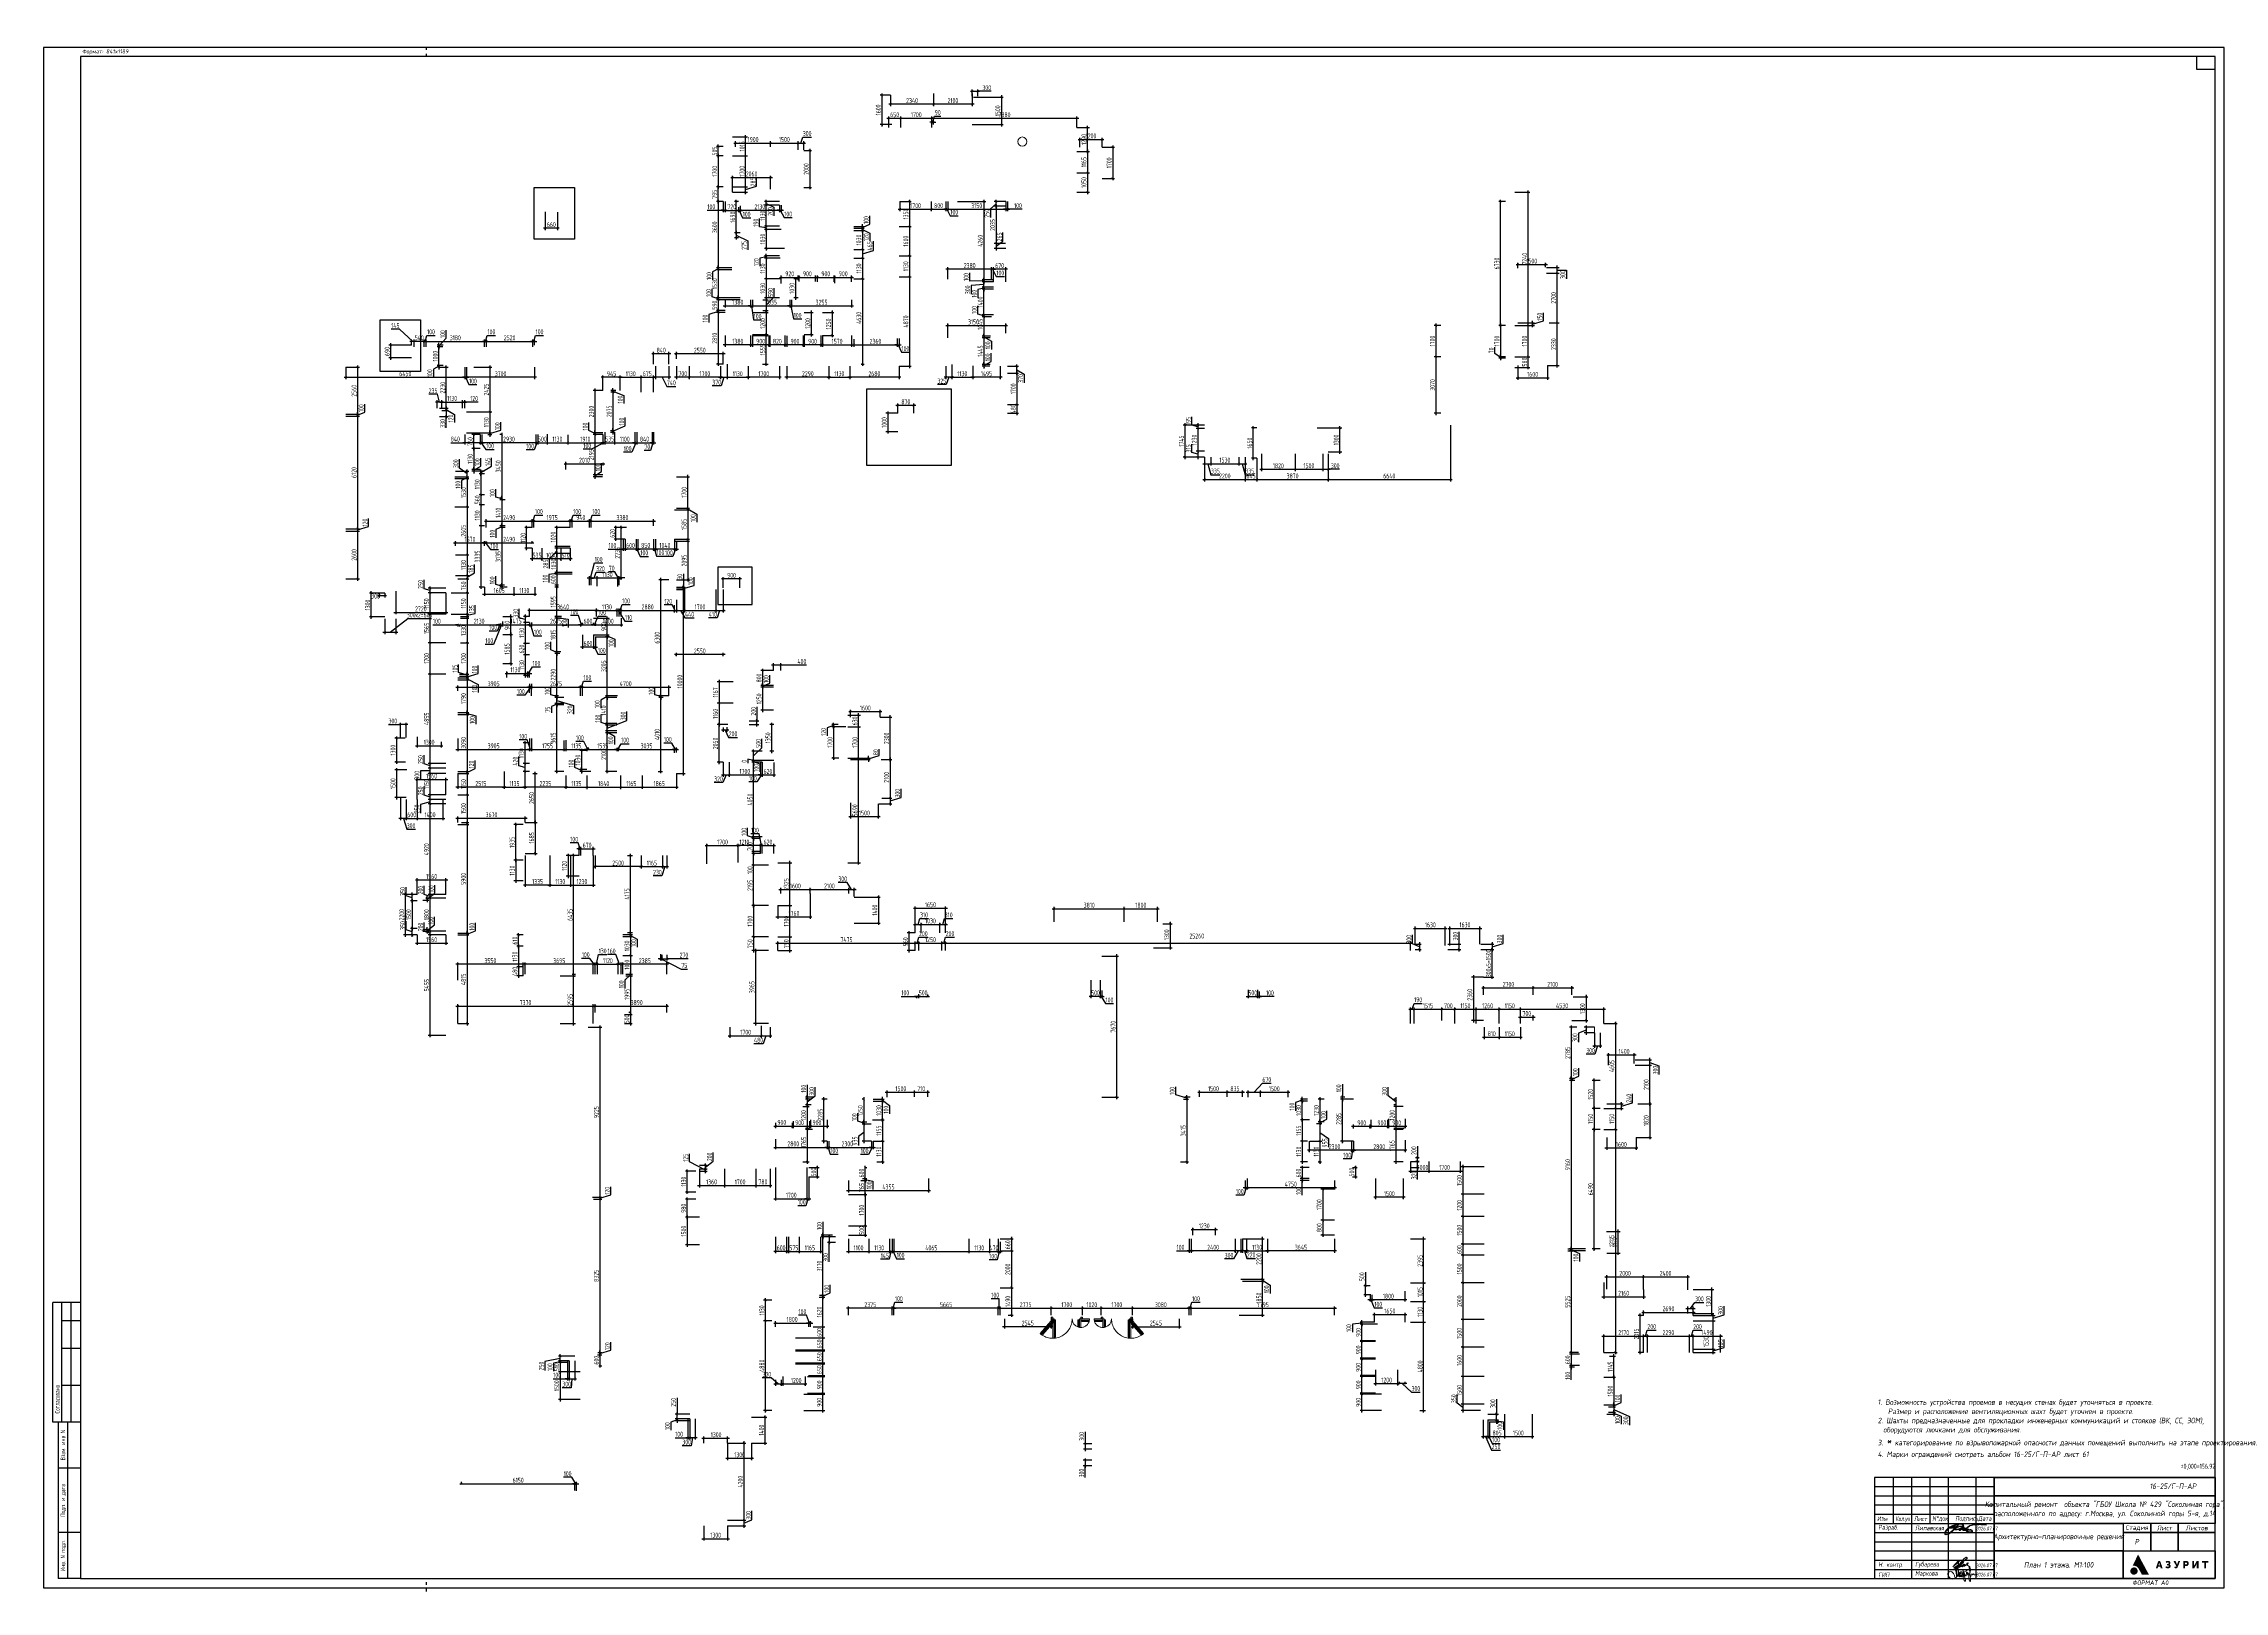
# Paper-space layout '1 этаж' of a CAD drawing. Header units: millimetres. Extents: x -131 to 1054, y -74 to 767.
# The model-space entities are those that its viewports show. They can reach past a viewport. Long polylines and large blocks are cut down to what shows.
import ezdxf
from ezdxf import colors
from ezdxf.entities.mleader import LeaderData, LeaderLine
from ezdxf.enums import TextEntityAlignment as Align
from ezdxf.math import Vec2, Vec3

# ---------------------------------------------------------------- set-up
doc = ezdxf.new("R2010")
doc.units = ezdxf.units.MM
doc.linetypes.add('ACAD_ISO03W100', pattern=[30, 12, -18])
doc.layers.add('_RAMKA', color=7, linetype='Continuous')
for name, color, linetype, lineweight in [('_STAMP', 250, 'Continuous', 30), ('_TEXT', 189, 'Continuous', 30), ('АПР_Примечание', 250, 'Continuous', 9), ('АР_Двери', 175, 'Continuous', 18), ('АР_Отметки', 250, 'Continuous', 15), ('АР_Размеры нов.', 15, 'Continuous', 0)]:
    doc.layers.add(name, color=color, linetype=linetype, lineweight=lineweight)
doc.layers.add('ПОДПИСИ', color=7, linetype='Continuous', lineweight=9, true_color=0x0052a5)
doc.layers.get('Defpoints').off()
doc.styles.add('ISOCPEUR', font='isocpeur.ttf', dxfattribs={"width": 0.7})
doc.styles.add('SIMPLEX', font='simplex.shx', dxfattribs={"width": 0.85, "oblique": 7})
doc.styles.add('Архитект', font='isocpeur.ttf', dxfattribs={"width": 0.8, "oblique": 8})
doc.styles.add('Архитектурный', font='isocpeur.ttf', dxfattribs={"oblique": 8})
doc.styles.add('Архитектурный размер', font='isocpeur.ttf', dxfattribs={"width": 0.8, "oblique": 8})
doc.dimstyles.new('R_100', dxfattribs={"dimtxt": 270, "dimasz": 120, "dimexe": 100, "dimexo": 0, "dimgap": 60, "dimtad": 1, "dimdec": 0, "dimrnd": 5, "dimzin": 0, "dimdsep": 46, "dimtxsty": 'ISOCPEUR', "dimblk": 'ARCHTICK', "dimcen": 0, "dimdle": 100, "dimclrd": 256, "dimclre": 256, "dimclrt": 256, "dimadec": 0, "dimazin": 0, "dimtfac": 2, "dimtdec": 0, "dimtofl": 0, "dimtmove": 1, "dimatfit": 3, "dimfxl": 1, "dimtvp": 3, "dimtolj": 1, "dimtzin": 0, "dimarcsym": 0})

# ---------------------------------------------------------------- blocks, each defined once
blk = doc.blocks.new('Логотип Азурит')
at = {"layer": '_STAMP', "linetype": 'Continuous', "true_color": 0x2a3756}
h = blk.add_hatch(color=159, dxfattribs=at)
h.dxf.hatch_style = 1
h.paths.add_polyline_path([(-39.4, 8.5), (-40, 9.6), (-40.6, 10.7), (-41.1, 11.7), (-41.6, 12.6), (-41.8, 12.9), (-41.9, 13), (-41.9, 12.9), (-42, 12.8), (-42.4, 12), (-42.8, 11.2), (-43.1, 10.5), (-43.5, 9.7), (-44.2, 8.3), (-44.5, 7.6), (-44.7, 7.1), (-44.8, 6.9), (-44.7, 6.9), (-44.5, 7), (-44.3, 7), (-44.1, 7), (-43.9, 7), (-43.7, 6.9), (-43.6, 6.9), (-43.4, 6.9), (-43.2, 6.8), (-43.1, 6.7), (-42.9, 6.7), (-42.7, 6.6), (-42.6, 6.5), (-42.4, 6.4), (-42.3, 6.3), (-42.2, 6.2), (-42, 6), (-41.9, 5.9), (-41.8, 5.8), (-41.7, 5.7), (-41.6, 5.5), (-41.3, 4.9), (-41, 4.4), (-40.6, 3.6), (-40, 2.6), (-39.8, 2.1), (-37.9, 2.1), (-36.5, 2.1), (-35.9, 2.1), (-36.5, 3.1), (-36.8, 3.8), (-37.2, 4.4), (-37.7, 5.3), (-38.2, 6.3), (-38.5, 6.9), (-38.9, 7.5)])
at = {"layer": '_STAMP', "linetype": 'Continuous', "true_color": 0x1447b7}
h = blk.add_hatch(color=162, dxfattribs=at)
h.dxf.hatch_style = 1
h.paths.add_polyline_path([(-42.1, 4.2), (-42.1, 4.4), (-42.1, 4.6), (-42.2, 4.8), (-42.3, 4.9), (-42.4, 5.1), (-42.5, 5.3), (-42.6, 5.4), (-42.7, 5.5), (-42.8, 5.6), (-42.9, 5.7), (-43.1, 5.9), (-43.4, 6), (-43.6, 6), (-43.9, 6.1), (-44.2, 6.1), (-44.4, 6.1), (-44.5, 6), (-44.7, 6), (-44.9, 5.9), (-45, 5.8), (-45.2, 5.7), (-45.4, 5.6), (-45.5, 5.5), (-45.6, 5.3), (-45.7, 5.2), (-45.8, 5), (-45.9, 4.9), (-46, 4.7), (-46, 4.5), (-46.1, 4.3), (-46.1, 4.1), (-46.1, 3.9), (-46, 3.7), (-46, 3.5), (-45.9, 3.4), (-45.9, 3.2), (-45.8, 3.1), (-45.7, 3), (-45.6, 2.9), (-45.5, 2.8), (-45.4, 2.7), (-45.3, 2.6), (-45.2, 2.5), (-45.1, 2.4), (-45, 2.3), (-44.8, 2.3), (-44.7, 2.2), (-44.6, 2.2), (-44.4, 2.2), (-44.3, 2.1), (-44.1, 2.1), (-43.8, 2.1), (-43.6, 2.2), (-43.3, 2.3), (-43.1, 2.4), (-42.9, 2.5), (-42.7, 2.7), (-42.6, 2.8), (-42.4, 3), (-42.3, 3.1), (-42.3, 3.3), (-42.2, 3.5), (-42.1, 3.7), (-42.1, 3.8), (-42.1, 4)])
at = {"layer": '_STAMP', "linetype": 'Continuous', "true_color": 0x2a3756}
h = blk.add_hatch(color=159, dxfattribs=at)
h.dxf.hatch_style = 1
h.paths.add_polyline_path([(-29.3, 7.9), (-29.6, 8.8), (-29.9, 9.5), (-30.4, 9.5), (-30.9, 9.5), (-30.9, 9.4), (-31.3, 8.4), (-31.6, 7.3), (-32, 6.3), (-32.2, 5.6), (-32.1, 5.6), (-31.7, 5.6), (-31.2, 5.6), (-31.1, 6), (-31, 6.4), (-30.4, 6.4), (-29.8, 6.4), (-29.6, 6), (-29.5, 5.6), (-29, 5.6), (-28.5, 5.6), (-28.6, 5.8), (-28.9, 6.8)])
h.paths.add_polyline_path([(-30.8, 7.2), (-30.7, 7.3), (-30.6, 7.9), (-30.4, 8.4), (-30.4, 8.6), (-30.4, 8.7), (-30.4, 8.6), (-30.3, 8.4), (-30.2, 8.1), (-30.1, 7.7), (-30, 7.3), (-30, 7.2), (-30.4, 7.2)], flags=16)
h = blk.add_hatch(color=159, dxfattribs=at)
h.dxf.hatch_style = 1
h.paths.add_polyline_path([(-24.4, 7.3), (-24.5, 7.4), (-24.6, 7.5), (-24.7, 7.6), (-24.8, 7.6), (-24.7, 7.7), (-24.6, 7.8), (-24.5, 7.9), (-24.5, 8), (-24.4, 8.1), (-24.3, 8.2), (-24.3, 8.3), (-24.3, 8.3), (-24.3, 8.5), (-24.3, 8.7), (-24.3, 8.7), (-24.3, 8.8), (-24.4, 9), (-24.5, 9.1), (-24.6, 9.3), (-24.8, 9.4), (-24.9, 9.5), (-25.1, 9.5), (-25.3, 9.6), (-25.6, 9.6), (-25.7, 9.6), (-25.9, 9.6), (-26.1, 9.6), (-26.2, 9.5), (-26.4, 9.5), (-26.5, 9.4), (-26.7, 9.3), (-26.8, 9.2), (-26.9, 9.2), (-26.8, 9), (-26.6, 8.7), (-26.5, 8.5), (-26.5, 8.5), (-26.5, 8.5), (-26.3, 8.6), (-26.2, 8.7), (-26.1, 8.7), (-25.9, 8.8), (-25.8, 8.8), (-25.7, 8.8), (-25.6, 8.8), (-25.5, 8.8), (-25.5, 8.7), (-25.4, 8.7), (-25.3, 8.6), (-25.3, 8.6), (-25.3, 8.5), (-25.3, 8.4), (-25.3, 8.3), (-25.3, 8.2), (-25.4, 8.1), (-25.4, 8.1), (-25.4, 8.1), (-25.5, 8), (-25.6, 8), (-25.8, 8), (-26.1, 8), (-26.1, 7.6), (-26.1, 7.2), (-25.8, 7.2), (-25.5, 7.2), (-25.5, 7.2), (-25.4, 7.2), (-25.3, 7.2), (-25.3, 7.1), (-25.2, 7.1), (-25.2, 7), (-25.2, 7), (-25.2, 6.9), (-25.2, 6.8), (-25.2, 6.7), (-25.2, 6.6), (-25.2, 6.6), (-25.3, 6.5), (-25.3, 6.5), (-25.4, 6.5), (-25.4, 6.4), (-25.5, 6.4), (-25.7, 6.4), (-25.8, 6.4), (-25.9, 6.4), (-26, 6.4), (-26.2, 6.5), (-26.3, 6.6), (-26.4, 6.7), (-26.5, 6.8), (-26.8, 6.5), (-26.9, 6.3), (-27, 6.2), (-27, 6.1), (-27, 6.1), (-26.9, 6.1), (-26.8, 6), (-26.6, 5.8), (-26.4, 5.7), (-26.2, 5.6), (-26, 5.6), (-25.8, 5.6), (-25.5, 5.6), (-25.3, 5.6), (-25.1, 5.6), (-25, 5.7), (-24.9, 5.7), (-24.7, 5.8), (-24.6, 5.9), (-24.5, 5.9), (-24.4, 6), (-24.4, 6.1), (-24.3, 6.2), (-24.3, 6.4), (-24.2, 6.5), (-24.2, 6.7), (-24.2, 6.8), (-24.2, 6.9), (-24.2, 7.1), (-24.3, 7.2), (-24.3, 7.3)])
h = blk.add_hatch(color=159, dxfattribs=at)
h.dxf.hatch_style = 1
h.paths.add_polyline_path([(-19.6, 8), (-19.4, 8.7), (-19.1, 9.2), (-19, 9.5), (-19.2, 9.5), (-19.5, 9.5), (-20, 9.5), (-20, 9.4), (-20.3, 8.7), (-20.6, 7.8), (-20.6, 7.7), (-20.7, 7.6), (-20.7, 7.6), (-20.7, 7.7), (-20.8, 8), (-21, 8.4), (-21.3, 9.1), (-21.5, 9.5), (-22.1, 9.5), (-22.6, 9.5), (-22.4, 9.2), (-21.9, 8.2), (-21.3, 7.1), (-21.1, 6.6), (-21.1, 6.6), (-21.1, 6.5), (-21.1, 6.5), (-21.2, 6.4), (-21.3, 6.4), (-21.4, 6.4), (-21.5, 6.4), (-21.5, 6.4), (-21.6, 6.4), (-21.7, 6.5), (-21.8, 6.5), (-21.9, 6.5), (-21.9, 6.4), (-22.1, 6), (-22.2, 5.9), (-22.2, 5.8), (-22.1, 5.8), (-21.9, 5.7), (-21.8, 5.6), (-21.7, 5.6), (-21.5, 5.6), (-21.3, 5.6), (-21.1, 5.6), (-21, 5.6), (-20.9, 5.7), (-20.8, 5.7), (-20.7, 5.8), (-20.6, 5.8), (-20.6, 5.9), (-20.5, 6), (-20.3, 6.2), (-20.3, 6.4), (-20.2, 6.5), (-19.9, 7.3)])
h = blk.add_hatch(color=159, dxfattribs=at)
h.dxf.hatch_style = 1
h.paths.add_polyline_path([(-14.5, 7.5), (-14.4, 7.6), (-14.4, 7.7), (-14.3, 8), (-14.3, 8.2), (-14.3, 8.4), (-14.4, 8.6), (-14.4, 8.8), (-14.5, 8.9), (-14.6, 9), (-14.6, 9.1), (-14.7, 9.2), (-14.8, 9.3), (-14.9, 9.4), (-15.1, 9.4), (-15.2, 9.5), (-15.3, 9.5), (-15.5, 9.5), (-16.3, 9.5), (-17.2, 9.5), (-17.2, 7.6), (-17.2, 5.6), (-16.7, 5.6), (-16.3, 5.6), (-16.3, 6.2), (-16.3, 6.8), (-15.9, 6.8), (-15.6, 6.8), (-15.4, 6.9), (-15.2, 6.9), (-15, 7), (-14.8, 7.1), (-14.7, 7.2), (-14.6, 7.4)])
h.paths.add_polyline_path([(-15.6, 7.7), (-15.7, 7.7), (-16, 7.7), (-16.3, 7.7), (-16.3, 8.2), (-16.3, 8.7), (-15.9, 8.7), (-15.6, 8.7), (-15.6, 8.7), (-15.5, 8.7), (-15.4, 8.6), (-15.4, 8.5), (-15.3, 8.4), (-15.3, 8.4), (-15.3, 8.2), (-15.3, 8.1), (-15.3, 8), (-15.3, 7.9), (-15.4, 7.9), (-15.4, 7.8), (-15.4, 7.8), (-15.5, 7.7)], flags=16)
h = blk.add_hatch(color=159, dxfattribs=at)
h.dxf.hatch_style = 1
h.paths.add_polyline_path([(-10.1, 7.8), (-10, 8), (-9.9, 8.1), (-9.9, 7.9), (-10, 7.5), (-10, 6.7), (-10, 5.6), (-9.5, 5.6), (-9, 5.6), (-9, 7.6), (-9, 9.5), (-9.5, 9.5), (-10, 9.5), (-10.4, 8.9), (-10.8, 8.1), (-11, 7.8), (-11.3, 7.3), (-11.4, 7.1), (-11.4, 7), (-11.4, 7.3), (-11.4, 7.8), (-11.4, 8.6), (-11.4, 9.5), (-11.9, 9.5), (-12.3, 9.5), (-12.3, 7.6), (-12.3, 5.6), (-11.9, 5.6), (-11.4, 5.6), (-11.2, 5.9), (-10.6, 6.9), (-10.3, 7.4)])
h = blk.add_hatch(color=159, dxfattribs=at)
h.dxf.hatch_style = 1
h.paths.add_polyline_path([(-3.7, 9.1), (-3.7, 9.5), (-5.4, 9.5), (-7.1, 9.5), (-7.1, 9.1), (-7.1, 8.7), (-6.5, 8.7), (-5.9, 8.7), (-5.9, 7.2), (-5.9, 5.6), (-5.4, 5.6), (-5, 5.6), (-5, 7.2), (-5, 8.7), (-4.3, 8.7), (-3.7, 8.7)])
blk = doc.blocks.new('подпись Липавская')
at = {"color": 162, "lineweight": 18, "true_color": 0x0034d1}
for points, knots in [([(2.4, -0.6), (1.9, -1.1), (1.5, -1.5), (0.6, -2.3), (0.2, -2.6), (-0.4, -3.1), (-0.8, -3.3), (-1.5, -3.6), (-1.9, -3.7), (-2.4, -3.8), (-2.6, -3.8), (-2.9, -3.6), (-3, -3.5), (-3.1, -3.2), (-3, -3.1), (-3, -2.6), (-2.9, -2.3), (-2.6, -1.9), (-2.5, -1.7), (-2, -1), (-1.6, -0.6), (-0.8, 0.1), (-0.4, 0.4), (0.6, 0.9), (1, 1.2), (1.6, 1.4), (1.6, 1.4), (1.7, 1.5)], [1.927995, 1.927995, 1.927995, 1.927995, 2.162861, 2.162861, 2.342684, 2.342684, 2.481252, 2.481252, 2.589465, 2.589465, 2.644352, 2.644352, 2.684993, 2.684993, 2.725633, 2.725633, 2.816518, 2.816518, 2.907403, 2.907403, 3.101021, 3.101021, 3.294638, 3.294638, 3.488255, 3.488255, 3.514244, 3.514244, 3.514244, 3.514244]), ([(1.5, 0.1), (1.6, 0.1), (1.8, 0.1), (2, 0.2), (2.1, 0.3), (2.5, 0.4), (2.7, 0.6), (3, 0.7)], [0.9055552, 0.9055552, 0.9055552, 0.9055552, 0.9629326, 0.9629326, 1.02031, 1.02031, 1.1239395, 1.1239395, 1.1239395, 1.1239395]), ([(6.8, 0.3), (6.6, 0.1), (6.3, 0), (5.8, -0.3), (5.5, -0.5), (5, -0.7), (4.7, -0.8), (4.2, -1), (4, -1), (3.6, -1.1), (3.4, -1.1), (3, -1.1), (2.8, -1.1), (2.6, -1), (2.5, -1), (2.4, -0.8), (2.3, -0.7), (2.4, -0.6)], [4.3062538, 4.3062538, 4.3062538, 4.3062538, 4.4138757, 4.4138757, 4.5214976, 4.5214976, 4.6291196, 4.6291196, 4.7090277, 4.7090277, 4.7729116, 4.7729116, 4.8231548, 4.8231548, 4.8495834, 4.8495834, 4.87234, 4.87234, 4.87234, 4.87234]), ([(2.8, -0.2), (3.1, 0.1), (3.6, 0.3), (4.3, 0.6), (4.6, 0.7), (5.2, 0.9), (5.6, 0.9), (6.2, 1), (6.5, 1), (6.8, 1)], [4.9347748, 4.9347748, 4.9347748, 4.9347748, 5.0568055, 5.0568055, 5.1788362, 5.1788362, 5.3146558, 5.3146558, 5.3908243, 5.3908243, 5.3908243, 5.3908243]), ([(5.1, 2.3), (5.5, 2.3), (5.9, 2.2), (6.5, 2), (6.7, 2), (7.1, 1.6), (7.3, 1.3), (7.3, 1), (7.2, 0.9), (7.2, 0.8)], [3.9400756, 3.9400756, 3.9400756, 3.9400756, 4.077799, 4.077799, 4.1515227, 4.1515227, 4.2252463, 4.2252463, 4.2499379, 4.2499379, 4.2499379, 4.2499379]), ([(7.2, 0.8), (7.3, 0.7), (7.3, 0.5), (7.3, 0.3), (7.3, 0.2), (7.3, 0), (7.2, 0), (7.2, 0)], [5.43291642, 5.43291642, 5.43291642, 5.43291642, 5.46279586, 5.46279586, 5.4926753, 5.4926753, 5.50331351, 5.50331351, 5.50331351, 5.50331351]), ([(7.2, 0), (7.4, 0), (7.5, 0), (7.8, 0), (8, 0), (8.2, -0.2), (8.3, -0.3), (8.3, -0.4)], [6.0978529, 6.0978529, 6.0978529, 6.0978529, 6.1425729, 6.1425729, 6.1872929, 6.1872929, 6.2036694, 6.2036694, 6.2036694, 6.2036694]), ([(8.7, -0.5), (8.8, -0.1), (9.2, 0.3), (9.8, 0.8), (10.2, 1.1), (11, 1.4), (11.4, 1.5), (12.7, 1.7), (13.6, 1.8), (15, 1.9), (15.7, 1.9), (16.8, 1.9), (17.2, 1.9), (18, 1.8), (18.5, 1.8), (19.2, 1.7), (19.4, 1.7), (19.7, 1.7)], [7.769656, 7.769656, 7.769656, 7.769656, 7.921996, 7.921996, 8.074335, 8.074335, 8.226675, 8.226675, 8.542229, 8.542229, 8.775159, 8.775159, 8.93404, 8.93404, 9.09292, 9.09292, 9.186254, 9.186254, 9.186254, 9.186254]), ([(6.6, -0.7), (6.5, -0.8), (6.4, -0.9), (6, -1.1), (5.7, -1.3), (5.4, -1.4), (5.3, -1.4), (5.2, -1.4), (5.1, -1.4), (5, -1.4), (5, -1.4), (4.9, -1.4), (4.8, -1.3), (4.8, -1.1), (4.8, -1.1), (4.9, -1), (4.9, -1), (4.9, -0.9), (5, -0.9), (5.1, -0.8), (5.3, -0.7), (5.5, -0.6), (5.6, -0.5), (5.9, -0.4), (6, -0.3), (6.3, -0.3), (6.3, -0.3), (6.4, -0.2)], [5.5967371, 5.5967371, 5.5967371, 5.5967371, 5.6654435, 5.6654435, 5.7341498, 5.7341498, 5.7599769, 5.7599769, 5.7754743, 5.7754743, 5.7848694, 5.7848694, 5.7920528, 5.7920528, 5.7992363, 5.7992363, 5.8064198, 5.8064198, 5.8255794, 5.8255794, 5.8652806, 5.8652806, 5.9049817, 5.9049817, 5.9720452, 5.9720452, 5.9983972, 5.9983972, 5.9983972, 5.9983972]), ([(7.7, -1.2), (7.7, -1.3), (7.6, -1.3), (7.4, -1.4), (7.3, -1.5), (7.1, -1.5), (7, -1.5), (6.9, -1.4), (6.9, -1.4), (6.8, -1.3), (6.8, -1.2), (6.8, -1.1), (6.8, -1), (6.9, -0.9), (6.9, -0.9), (7, -0.8), (7.1, -0.7), (7.4, -0.6), (7.6, -0.5), (7.7, -0.5)], [6.3030834, 6.3030834, 6.3030834, 6.3030834, 6.3311025, 6.3311025, 6.3581066, 6.3581066, 6.3684891, 6.3684891, 6.3749758, 6.3749758, 6.3814625, 6.3814625, 6.3879491, 6.3879491, 6.4022384, 6.4022384, 6.4305971, 6.4305971, 6.4944159, 6.4944159, 6.4944159, 6.4944159]), ([(8.6, -1.2), (8.5, -1.3), (8.4, -1.3), (8.3, -1.4), (8.2, -1.4), (8.1, -1.5), (8, -1.5), (7.9, -1.4), (7.8, -1.4), (7.7, -1.3), (7.7, -1.3), (7.7, -1.2)], [6.63437936, 6.63437936, 6.63437936, 6.63437936, 6.65591892, 6.65591892, 6.6718971, 6.6718971, 6.68234273, 6.68234273, 6.6889962, 6.6889962, 6.69151939, 6.69151939, 6.69151939, 6.69151939]), ([(9.7, -1.1), (9.9, -1.1), (10.3, -1), (11, -1), (11.3, -1), (11.8, -1.2), (11.9, -1.4), (12.1, -1.8), (12, -2.1), (11.8, -2.3), (11.7, -2.4), (11.3, -2.5), (11.2, -2.5), (10.6, -2.5), (10.3, -2.5), (9.7, -2.3), (9.5, -2.2), (9.1, -2), (8.9, -1.9), (8.6, -1.5), (8.6, -1.4), (8.6, -1.2)], [7.0162906, 7.0162906, 7.0162906, 7.0162906, 7.0993883, 7.0993883, 7.1824861, 7.1824861, 7.2545595, 7.2545595, 7.301037, 7.301037, 7.3475144, 7.3475144, 7.3939919, 7.3939919, 7.486045, 7.486045, 7.578098, 7.578098, 7.6546435, 7.6546435, 7.6967383, 7.6967383, 7.6967383, 7.6967383]), ([(9.2, -0.6), (9.2, -0.6), (9.3, -0.6), (9.5, -0.5), (9.5, -0.5), (9.6, -0.5), (9.7, -0.6), (9.8, -0.8), (9.8, -0.8), (9.8, -0.9), (9.8, -1), (9.8, -1), (9.7, -1.1), (9.7, -1.1)], [6.85701628, 6.85701628, 6.85701628, 6.85701628, 6.88166544, 6.88166544, 6.8944683, 6.8944683, 6.90289754, 6.90289754, 6.91132677, 6.91132677, 6.91975601, 6.91975601, 6.93200035, 6.93200035, 6.93200035, 6.93200035])]:
    blk.add_open_spline(points, degree=3, knots=knots, dxfattribs=at)
blk.add_spline([(0, 0), (0, -0.1), (0.3, -0.2), (0.8, 0), (1.4, 0.3), (1.9, 0.6), (2.3, 0.9), (2.7, 1.2), (2.9, 1.5), (3, 1.7), (3, 1.9), (2.7, 1.9), (2.4, 1.7), (1.8, 1.3), (1.5, 1), (1.2, 0.5), (1.1, 0.1), (1.2, -0.1), (1.6, -0.2), (2.1, 0), (2.5, 0.2), (2.9, 0.4), (3.5, 0.7), (4.1, 1.2), (4.6, 1.8), (4.8, 2.1), (4.9, 2.3), (4.5, 2.1), (4.1, 1.7), (3.7, 1.3), (3.1, 0.5), (2.4, -0.2), (1.7, -1), (0.7, -1.8), (-0.1, -2.5), (-1.4, -3.3), (-2.7, -3.4), (-2.7, -2.6), (-2.3, -1.8), (-1.6, -1), (-0.5, -0.1), (1, 0.8), (2, 1.3), (3.5, 1.8), (4.9, 2), (5.9, 2), (6.5, 1.8), (6.9, 1.5), (7, 1.1), (6.6, 0.4), (5.7, -0.1), (4.4, -0.6), (3.4, -0.9), (2.6, -0.8), (3.8, 0.1), (4.9, 0.5), (6.3, 0.7), (7.1, 0.5), (7, 0.1), (6.8, -0.2), (6.4, -0.5), (5.9, -0.9), (5, -1.2), (5.4, -0.9), (5.6, -0.8), (5.9, -0.6), (6.2, -0.5), (6.9, -0.3), (7.6, -0.2), (8, -0.4), (8.1, -0.4), (8, -0.6), (7.7, -1), (7.3, -1.2), (7, -1.2), (7.2, -1), (7.4, -0.9), (7.8, -0.7), (8.1, -0.6), (8.4, -0.6), (8.5, -0.7), (8.4, -1.1), (8.2, -1.2), (8, -1.2), (8, -1), (8.2, -0.9), (8.7, -0.9), (9, -0.9), (9.6, -0.8), (9.4, -1.1), (10.8, -1.2), (11.7, -1.6), (11.8, -1.9), (10.3, -2.2), (9.5, -1.9), (8.9, -1.5), (8.8, -0.7), (9.2, -0.1), (9.8, 0.5), (10.7, 1), (12.2, 1.4), (13.8, 1.6), (15.5, 1.7), (16.6, 1.7), (17.2, 1.6), (18.3, 1.6), (19.6, 1.4)], degree=3, dxfattribs=at)
for points in [[(0.2, 0.1), (0.5, 0.1), (0.6, 0.2), (0.9, 0.3)], [(1.6, 0.7), (1.9, 0.9), (2.1, 1), (2.3, 1.2)], [(2, 1.1), (1.8, 0.9), (1.7, 0.8), (1.6, 0.7)], [(3.3, 0.4), (3.1, 0.2), (3, 0), (2.8, -0.2)], [(3.2, 2), (3.6, 2), (3.9, 2.1), (4.2, 2.2)], [(8.3, -0.4), (8.4, -0.4), (8.6, -0.4), (8.7, -0.5)]]:
    blk.add_open_spline(points, degree=3, dxfattribs=at)
blk = doc.blocks.new('Маркова')
at = {"layer": 'ПОДПИСИ'}
for points in [[(44384.16, 26837.52), (44384.02, 26837.95), (44383.86, 26838.46), (44383.67, 26838.92), (44383.36, 26839.36), (44382.92, 26839.82), (44382.37, 26840.02), (44381.91, 26839.87), (44381.53, 26839.53), (44381.38, 26839.14), (44381.38, 26838.69), (44381.61, 26838.16), (44381.82, 26837.83), (44382.25, 26837.39), (44382.84, 26837.07), (44383.53, 26837.07), (44383.96, 26837.22), (44384.63, 26837.82), (44384.75, 26838.6), (44384.75, 26839.25), (44384.75, 26840.2), (44384.75, 26840.92)], [(44384.96, 26840.5), (44384.84, 26841), (44384.62, 26841.2), (44384.35, 26841.2), (44384.24, 26840.96), (44384.24, 26840.55), (44384.41, 26840.01), (44384.62, 26839.21), (44384.92, 26838.49), (44385.18, 26837.92), (44385.36, 26839.06), (44385.43, 26839.91), (44385.43, 26840.64), (44385.43, 26840.89), (44385.19, 26840.95), (44385.19, 26840.77), (44385.34, 26839.78), (44385.66, 26838.18), (44385.84, 26837.88), (44386.06, 26838.38), (44386.19, 26839.11), (44386.19, 26839.42), (44385.86, 26839.42), (44385.74, 26839.02), (44385.85, 26838.57), (44386.16, 26838.35), (44386.41, 26838.02), (44386.59, 26837.89), (44386.84, 26838.65), (44386.91, 26839.29), (44386.72, 26839.71), (44386.37, 26839.83), (44386.03, 26839.65), (44385.9, 26839.34), (44386.01, 26838.87), (44386.13, 26838.49), (44386.23, 26838.35), (44386.53, 26838.44), (44386.8, 26838.81), (44386.69, 26839.42), (44386.69, 26838.93), (44386.91, 26838.2), (44387.08, 26838.02), (44387.16, 26837.94), (44387.37, 26838.08), (44387.53, 26839.05), (44387.42, 26839.79), (44387.17, 26840.7), (44387.77, 26837.87), (44387.91, 26837.45), (44388.05, 26836.95), (44388.14, 26836.54), (44388.14, 26836.2), (44387.88, 26836.28), (44387.54, 26836.8), (44387.3, 26837.47), (44387.19, 26838.24), (44387.19, 26838.85), (44387.56, 26839.4), (44387.69, 26839.4), (44387.84, 26838.89), (44387.99, 26838.52), (44388.2, 26838.24), (44388.31, 26838.24), (44388.45, 26838.62), (44388.56, 26839.33), (44388.56, 26839.82), (44388.99, 26838.58), (44388.84, 26839.38), (44388.96, 26839.55), (44389.15, 26839.24), (44389.31, 26838.93), (44389.48, 26838.73), (44389.74, 26839.03), (44389.9, 26839.65), (44390, 26840.29), (44389.86, 26841.59), (44389.69, 26841.82), (44389.56, 26841.68), (44389.56, 26841.3), (44389.7, 26840.31), (44389.89, 26838.82), (44389.99, 26837.79), (44389.99, 26837.09), (44389.99, 26836.15), (44389.72, 26836.32), (44389.53, 26836.9), (44389.4, 26837.91), (44389.4, 26838.5), (44389.48, 26839.15), (44389.86, 26838.76), (44389.86, 26838.62), (44390.05, 26838.01), (44390.31, 26838.39), (44390.66, 26839.02), (44390.82, 26838.67), (44391.19, 26839.01), (44391.41, 26838.69), (44391.93, 26838.78), (44392.24, 26838.65), (44392.64, 26838.79)]]:
    blk.add_spline(points, degree=3, dxfattribs=at)
blk = doc.blocks.new('_Azurit_Stamp 1')
at = {"color": 172, "lineweight": 5, "true_color": 0x1616e3}
for p, q in [((-139.5, 9.9), (-142.6, 6.4)), ((-139.4, 9.9), (-142.6, 6.3)), ((-142.6, 6.4), (-139.5, 9.1)), ((-142.6, 6.3), (-139.5, 9)), ((-141.2, 5.3), (-139.4, 7.3)), ((-141, 5.2), (-141.2, 5.3)), ((-141.1, 5.3), (-139.4, 7.2)), ((-141, 5.3), (-141.1, 5.3)), ((-140.7, 5.4), (-141, 5.3)), ((-140.7, 5.3), (-141, 5.2)), ((-140.1, 6), (-140.7, 5.4)), ((-140, 5.9), (-140.7, 5.3)), ((-140, 6.1), (-139.3, 6.6)), ((-140, 5.9), (-139.9, 6)), ((-139.8, 6.1), (-139.3, 6.5)), ((-139.4, 9.1), (-139.2, 9.3)), ((-139.4, 9), (-139.2, 9.2)), ((-139.3, 7.3), (-138.9, 7.9)), ((-139.3, 7.4), (-139, 7.8)), ((-139.2, 6.6), (-139.3, 6.5)), ((-139.3, 6.5), (-139.3, 6.3)), ((-139.3, 6.4), (-139.3, 6.2)), ((-139.3, 6.3), (-139.1, 6.2)), ((-139.3, 6.2), (-139.1, 6.1)), ((-139.2, 6.8), (-136.8, 8.9)), ((-139.2, 6.6), (-136.7, 8.8)), ((-139, 7.3), (-139.2, 6.8)), ((-139, 7.2), (-139.2, 6.8)), ((-139.1, 6.2), (-138.7, 6.4)), ((-139.1, 6.1), (-138.7, 6.3)), ((-139.1, 6.1), (-138.7, 6.3)), ((-136.8, 8.9), (-139, 7.2)), ((-136.8, 8.9), (-139, 7.3)), ((-138.9, 7.9), (-136.6, 10.7)), ((-138.7, 8), (-136.5, 10.7)), ((-138.7, 6.4), (-136.4, 7.9)), ((-138.6, 6.3), (-137.4, 7.2)), ((-137.4, 7.2), (-137.8, 6.8)), ((-137.2, 7.3), (-137.7, 6.7)), ((-137.2, 7.3), (-136.4, 7.9)), ((-137.2, 6.5), (-136.7, 6.9)), ((-137.2, 6.5), (-136.8, 6.8)), ((-136.4, 7.9), (-137.1, 7.5)), ((-137.1, 7.4), (-137.1, 7.4)), ((-136.1, 7.7), (-136.8, 6.8)), ((-136.1, 7.7), (-136.7, 6.9)), ((-136.7, 6.9), (-136, 7.6)), ((-136.7, 6.9), (-135.9, 7.5)), ((-136.7, 6.9), (-136.6, 6.8)), ((-136.6, 6.8), (-136.7, 6.9)), ((-136.6, 6.8), (-136.5, 6.7)), ((-136.6, 6.8), (-136.5, 6.8)), ((-133.7, 5.2), (-136.6, 3.4)), ((-133.7, 5.2), (-136.6, 3.4)), ((-136.5, 10.8), (-135.3, 11.6)), ((-136.5, 10.7), (-135.2, 11.5)), ((-136.5, 6.8), (-136.1, 6.9)), ((-136.5, 6.7), (-136.1, 6.8)), ((-136.4, 7.9), (-136.4, 7.9)), ((-136.1, 6.8), (-134.9, 7.6)), ((-136.1, 6.9), (-134.9, 7.6)), ((-134.8, 7.4), (-133.5, 6.3)), ((-134.7, 7.4), (-133.4, 6.3)), ((-134.2, 8.5), (-134.3, 8.5)), ((-134.2, 8.4), (-134.3, 8.4)), ((-134.3, 8.4), (-134.3, 8.4)), ((-134.2, 8.4), (-134.2, 8.5))]:
    blk.add_line(p, q, dxfattribs=at)
for points in [[(-140.1, 6), (-140.9, 5.7), (-141.6, 5.6), (-141.9, 5.7), (-141.8, 5.8), (-141.5, 6.2), (-139.4, 7.5)], [(-140, 6.1), (-140.9, 5.7), (-141.6, 5.7), (-141.8, 5.7), (-141.8, 5.8), (-141.5, 6.1), (-139.4, 7.5), (-139.4, 7.3)], [(-139.3, 6.4), (-139.8, 6.1), (-139.9, 6)], [(-139.3, 6.5), (-139.4, 6.5), (-139.8, 6.1), (-139.8, 6.1)], [(-139.5, 9), (-139.6, 8.1), (-139.4, 7.5)], [(-139.4, 9), (-139.5, 8.2), (-139.4, 7.6)], [(-139.4, 7.6), (-138.9, 7.9)], [(-139.4, 7.5), (-139, 7.8)], [(-139.4, 7.5), (-139.3, 7.4)], [(-139.4, 7.2), (-139.3, 6.8), (-139.3, 6.6)], [(-139.3, 7.3), (-139.2, 6.8)]]:
    blk.add_lwpolyline(points, dxfattribs=at)
for points in [[(-139.2, 9.2), (-138.8, 9.6, 0.664719), (-139, 9.8, 0.116051), (-139.3, 9.6, 0.12803), (-139.5, 9.3), (-139.5, 9.1)], [(-139.2, 9.3), (-138.9, 9.7, 0.620604), (-139, 9.8, 0.116009), (-139.3, 9.5, 0.126024), (-139.4, 9.3), (-139.4, 9.1)], [(-138.9, 7.9), (-138.5, 8.1), (-134.8, 11, 0.828646), (-135.3, 11.6)], [(-138.7, 8), (-138.6, 8.1), (-134.8, 11.1, 0.817588), (-135.2, 11.5)]]:
    blk.add_lwpolyline(points, format="xyb", dxfattribs=at)
for centre, radius, start, end in [((-137.6, 6.6), 0.222, 144.8899, 225.505), ((-137.6, 6.6), 0.164, 144.8899, 225.505), ((-137.5, 6.9), 0.428, 237.4946, 304.5474), ((-137.5, 6.9), 0.486, 237.4946, 304.5474), ((-136.8, 8.9), 0.0636, 335.3486, 107.8343), ((-136, 7.6), 0.131, 327.1495, 150.1539), ((-136, 7.6), 0.0731, 327.1495, 150.1539), ((-134.3, 7.8), 0.682, 96.4472, 194.9902), ((-134.3, 7.8), 0.624, 96.4472, 193.5642), ((-135.6, 8.9), 1.44, 299.6881, 338.4776), ((-134.3, 7.8), 0.682, 200.0512, 220.3111), ((-135.6, 8.9), 1.49, 299.157, 339.3007), ((-134.3, 7.8), 0.624, 199.0634, 220.3111), ((-134, 5.9), 0.707, 295.4048, 36.3986), ((-134, 5.9), 0.765, 295.4048, 36.3986)]:
    blk.add_arc(centre, radius, start, end, dxfattribs=at)
at = {"layer": '_STAMP', "lineweight": -2}
for p, q in [((-185, 50), (-120, 50)), ((-120, 55), (-120, 0)), ((-185, 45), (-120, 45)), ((-185, 40), (-120, 40)), ((-185, 25), (-120, 25)), ((-185, 20), (-120, 20)), ((-185, 15), (-120, 15)), ((-185, 10), (-120, 10)), ((-185, 5), (-120, 5))]:
    blk.add_line(p, q, dxfattribs=at)
at = {"layer": '_STAMP', "lineweight": 30}
for p, q in [((-175, 55), (-175, 30)), ((-165, 55), (-165, 0)), ((-155, 55), (-155, 30)), ((-145, 55), (-145, 0)), ((-130, 55), (-130, 0)), ((-185, 35), (-120, 35)), ((-185, 30), (-120, 30))]:
    blk.add_line(p, q, dxfattribs=at)
at = {"layer": '_STAMP', "lineweight": -2}
blk.add_lwpolyline([(-185, 0), (0, 0), (0, 55), (-185, 55)], close=True, dxfattribs=at)
at = {"layer": '_STAMP', "lineweight": 30}
for points in [[(-185, 0), (0, 0), (0, 55), (-185, 55)], [(-120, 55), (0, 55), (0, 45), (-120, 45)], [(-120, 45), (0, 45), (0, 30), (-120, 30)], [(-120, 30), (-50, 30), (-50, 15), (-120, 15)], [(-50, 25), (-35, 25), (-35, 30), (-50, 30)], [(-50, 15), (-35, 15), (-35, 25), (-50, 25)], [(-35, 25), (-20, 25), (-20, 30), (-35, 30)], [(-35, 15), (-20, 15), (-20, 25), (-35, 25)], [(-20, 25), (0, 25), (0, 30), (-20, 30)], [(-20, 15), (0, 15), (0, 25), (-20, 25)], [(-120, 15), (-50, 15), (-50, 0), (-120, 0)], [(-50, 15), (0, 15), (0, 0), (-50, 0)]]:
    blk.add_lwpolyline(points, close=True, dxfattribs=at)
at = {"color": 172, "lineweight": 5, "true_color": 0x1616e3}
blk.add_blockref('подпись Липавская', (-143.9, 27.6), dxfattribs=at)
at = {"linetype": 'Continuous'}
blk.add_blockref('Логотип Азурит', (0, 0), dxfattribs=at)
at = {"color": 172, "true_color": 0x1616e3, "xscale": 1.418317179910401, "yscale": 1.418317179910401, "zscale": 1.418317179910401}
blk.add_blockref('Маркова', (-63092.1, -38063.7), dxfattribs=at)
at = {"layer": '_STAMP', "style": 'Архитектурный', "oblique": 8, "width": 0.8}
for p in [(-130.1, 26.2), (-130.1, 6.2), (-130.1, 1.2)]:
    blk.add_text('2026.07.07', height=2, dxfattribs=at).set_placement(p)
at = {"layer": '_STAMP', "color": 7, "lineweight": -2, "attachment_point": 4, "style": 'Архитектурный размер'}
for s, width, gutter_width, heights, insert, char_height in [('{\\C256;\\c0;16-25/Г-П-АР}', 69.159, 0, [9.61], (-35.5, 50.2), 3), ('Изм', 10, 12.5, [0], (-183.7, 32.5), 2.5), ('Разраб.', 20, 12.5, [0], (-183, 27.5), 2.5), ('{\\W0.7;Кол.уч}', 10, 12.5, [0], (-173.7, 32.2), 2.5), ('Лист', 10, 12.5, [0], (-163.7, 32.5), 2.5), ('Липавская', 20, 12.5, [0], (-163, 27.5), 2.5), ('N%%Dдок', 10, 12.5, [0], (-153.7, 32.5), 2.5), ('Подпись', 10, 12.5, [0], (-141.2, 32.5), 2.5), ('Дата', 10, 12.5, [0], (-128.7, 32.5), 2.5), ('Н. контр.', 20, 12.5, [0], (-183, 7.3), 2.5), ('ГИП', 20, 12.5, [0], (-183, 2), 2.5), ('Губарева', 20, 12.5, [0], (-163, 7.5), 2.5), ('Маркова', 20, 12.5, [0], (-163, 2.5), 2.5)]:
    blk.add_mtext_dynamic_manual_height_columns(s, width=width, gutter_width=gutter_width, heights=heights, dxfattribs=dict(at, insert=insert, char_height=char_height))
at = {"layer": '_STAMP', "color": 7, "lineweight": -2, "char_height": 3, "attachment_point": 5, "style": 'Архитектурный размер'}
for s, insert, width in [('Капитальный ремонт  объекта "ГБОУ Школа № 429 "Соколиная гора", расположенного по адресу: г.Москва, ул. Соколиной горы 5-я, д.14', (-60, 37.5), 120), ('Архитектурно-планировочные решения', (-85, 22.5), 70)]:
    blk.add_mtext(s, dxfattribs=dict(at, insert=insert, width=width))
at = {"layer": '_STAMP', "lineweight": -2, "char_height": 2.5, "attachment_point": 5, "style": 'Архитектурный'}
for s, insert in [('Стадия', (-42.5, 27.5)), ('Лист', (-27.5, 27.5)), ('Листов', (-10, 27.5))]:
    blk.add_mtext_dynamic_manual_height_columns(s, width=15, gutter_width=12.5, heights=[0], dxfattribs=dict(at, insert=insert))
at = {"layer": '_TEXT', "lineweight": -2, "insert": (-42.5, 20), "char_height": 3, "attachment_point": 5, "style": 'Архитект'}
blk.add_mtext_dynamic_manual_height_columns('Р', width=13.353, gutter_width=12.5, heights=[9.08], dxfattribs=at)
blk = doc.blocks.new('_DOP_POLE')
at = {"layer": '_STAMP'}
for p, q in [((-15, 85), (-15, 150)), ((0, 150), (-15, 150)), ((-10, 85), (-10, 150)), ((-5, 85), (-5, 150)), ((0, 150), (0, 0)), ((0, 140), (-10, 140)), ((0, 125), (-10, 125)), ((0, 105), (-10, 105)), ((0, 85), (-15, 85)), ((-12, 85), (-12, 0)), ((-7, 85), (-7, 0)), ((0, 60), (-12, 60)), ((0, 25), (-12, 25)), ((0, 0), (-12, 0))]:
    blk.add_line(p, q, dxfattribs=at)
at = {"layer": '_TEXT', "style": 'ISOCPEUR', "width": 0.7}
for s, p in [('Согласовано', (-12.5, 97.5)), ('Взам. инв N', (-9.5, 72.5)), ('Подп. и дата', (-9.5, 42.5)), ('Инв. N подл.', (-9.5, 12.5))]:
    blk.add_text(s, height=2.5, rotation=90, dxfattribs=at).set_placement(p, align=Align.MIDDLE_CENTER)
blk = doc.blocks.new('*U3392')
at = {"color": 0}
for p, q in [((1172, 827), (1172, 834)), ((1182, 827), (1172, 827))]:
    blk.add_line(p, q, dxfattribs=at)
at = {"layer": '_RAMKA', "color": 253, "linetype": 'ACAD_ISO03W100', "ltscale": 0.12}
for p, q in [((210, 834), (210, 841)), ((210, 0), (210, 7))]:
    blk.add_line(p, q, dxfattribs=at)
at = {"layer": '_RAMKA', "color": 0}
for points in [[(2, 2), (1187, 2), (1187, 839), (2, 839)], [(22, 7), (1182, 7), (1182, 834), (22, 834)]]:
    blk.add_lwpolyline(points, close=True, dxfattribs=at)
at = {"layer": '_RAMKA'}
blk.add_blockref('_DOP_POLE', (22, 7), dxfattribs=at)
at = {"layer": '_RAMKA', "color": 8, "insert": (23, 836.5), "char_height": 2.2, "attachment_point": 4, "style": 'SIMPLEX'}
blk.add_mtext_dynamic_manual_height_columns('Формат: 841x1189', width=59.756, gutter_width=12.5, heights=[0], dxfattribs=at)
at = {"layer": '_RAMKA', "color": 8, "style": 'SIMPLEX', "oblique": 7, "width": 0.85}
blk.add_attdef('ФОРМАТ_А', (1137, 3.5), '', height=2.5, dxfattribs=at)
blk = doc.blocks.new('_DOTSMALL')
at = {"color": 0, "linetype": 'ByBlock', "const_width": 0.5}
blk.add_lwpolyline([(-0.0625, 0, 1), (0.0625, 0, 1)], format="xyb", close=True, dxfattribs=at)
blk = doc.blocks.new('_ArchTick')
at = {"color": 0, "linetype": 'ByBlock', "const_width": 0.15}
blk.add_lwpolyline([(-0.5, -0.5), (0.5, 0.5)], dxfattribs=at)
blk = doc.blocks.new('*D2735')
at = {"layer": 'АР_Размеры нов.', "lineweight": -2, "ltscale": 100, "transparency": 16777216}
for p, q in [((-183888, 133032), (-182269, 133032)), ((-182369, 133132), (-182369, 131431)), ((-183955, 131531), (-182269, 131531))]:
    blk.add_line(p, q, dxfattribs=at)
at = {"layer": 'АР_Размеры нов.', "lineweight": -2, "ltscale": 100, "transparency": 16777216, "xscale": 120, "yscale": 120, "zscale": 120}
for p, rotation in [((-182369, 133032), 90), ((-182369, 131531), 270)]:
    blk.add_blockref('_ArchTick', p, dxfattribs=dict(at, rotation=rotation))
at = {"layer": 'АР_Размеры нов.', "ltscale": 100, "transparency": 16777216, "insert": (-182564, 132282), "char_height": 270, "attachment_point": 5, "rotation": 90, "style": 'ISOCPEUR'}
blk.add_mtext('\\A1;1500', dxfattribs=at)
blk = doc.blocks.new('*D2736')
at = {"layer": 'АР_Размеры нов.', "lineweight": -2, "ltscale": 100, "transparency": 16777216}
for p, q in [((-190365, 89551), (-188955, 89551)), ((-189055, 89651), (-189055, 88050)), ((-190365, 88150), (-188955, 88150))]:
    blk.add_line(p, q, dxfattribs=at)
at = {"layer": 'АР_Размеры нов.', "lineweight": -2, "ltscale": 100, "transparency": 16777216, "xscale": 120, "yscale": 120, "zscale": 120}
for p, rotation in [((-189055, 89551), 90), ((-189055, 88150), 270)]:
    blk.add_blockref('_ArchTick', p, dxfattribs=dict(at, rotation=rotation))
at = {"layer": 'АР_Размеры нов.', "ltscale": 100, "transparency": 16777216, "insert": (-189250, 88851), "char_height": 270, "attachment_point": 5, "rotation": 90, "style": 'ISOCPEUR'}
blk.add_mtext('\\A1;1400', dxfattribs=at)
blk = doc.blocks.new('*D2737')
at = {"layer": 'АР_Размеры нов.', "lineweight": -2, "ltscale": 100, "transparency": 16777216}
for p, q in [((-187984, 126936), (-186084, 126936)), ((-187884, 127351), (-187884, 126836)), ((-186184, 127351), (-186184, 126836))]:
    blk.add_line(p, q, dxfattribs=at)
at = {"layer": 'АР_Размеры нов.', "lineweight": -2, "ltscale": 100, "transparency": 16777216, "xscale": 120, "yscale": 120, "zscale": 120, "rotation": 180}
blk.add_blockref('_ArchTick', (-187884, 126936), dxfattribs=at)
at = {"layer": 'АР_Размеры нов.', "lineweight": -2, "ltscale": 100, "transparency": 16777216, "xscale": 120, "yscale": 120, "zscale": 120}
blk.add_blockref('_ArchTick', (-186184, 126936), dxfattribs=at)
at = {"layer": 'АР_Размеры нов.', "ltscale": 100, "transparency": 16777216, "insert": (-187034, 127131), "char_height": 270, "attachment_point": 5, "style": 'ISOCPEUR'}
blk.add_mtext('\\A1;1700', dxfattribs=at)
blk = doc.blocks.new('*D2738')
at = {"layer": 'АР_Размеры нов.', "lineweight": -2, "ltscale": 100, "transparency": 16777216}
for p, q in [((-178264, 130076), (-177591, 130076)), ((-177691, 130176), (-177691, 128809)), ((-178264, 128909), (-177591, 128909))]:
    blk.add_line(p, q, dxfattribs=at)
at = {"layer": 'АР_Размеры нов.', "lineweight": -2, "ltscale": 100, "transparency": 16777216, "xscale": 120, "yscale": 120, "zscale": 120}
for p, rotation in [((-177691, 130076), 90), ((-177691, 128909), 270)]:
    blk.add_blockref('_ArchTick', p, dxfattribs=dict(at, rotation=rotation))
at = {"layer": 'АР_Размеры нов.', "ltscale": 100, "transparency": 16777216, "insert": (-177886, 129492), "char_height": 270, "attachment_point": 5, "rotation": 90, "style": 'ISOCPEUR'}
blk.add_mtext('\\A1;1165', dxfattribs=at)
blk = doc.blocks.new('*D2740')
at = {"layer": 'АР_Размеры нов.', "lineweight": -2, "ltscale": 100, "transparency": 16777216}
for p, q in [((-182134, 127099), (-182757, 127099)), ((-182657, 127199), (-182657, 124965)), ((-182154, 125065), (-182757, 125065))]:
    blk.add_line(p, q, dxfattribs=at)
at = {"layer": 'АР_Размеры нов.', "lineweight": -2, "ltscale": 100, "transparency": 16777216, "xscale": 120, "yscale": 120, "zscale": 120}
for p, rotation in [((-182657, 127099), 90), ((-182657, 125065), 270)]:
    blk.add_blockref('_ArchTick', p, dxfattribs=dict(at, rotation=rotation))
at = {"layer": 'АР_Размеры нов.', "ltscale": 100, "transparency": 16777216, "insert": (-182852, 126082), "char_height": 270, "attachment_point": 5, "rotation": 90, "style": 'ISOCPEUR'}
blk.add_mtext('\\A1;2035', dxfattribs=at)
blk = doc.blocks.new('*D2741')
at = {"layer": 'АР_Размеры нов.', "lineweight": -2, "ltscale": 100, "transparency": 16777216}
for p, q in [((-185160, 117804), (-183830, 117804)), ((-185060, 118381), (-185060, 117704)), ((-183930, 118381), (-183930, 117704))]:
    blk.add_line(p, q, dxfattribs=at)
at = {"layer": 'АР_Размеры нов.', "lineweight": -2, "ltscale": 100, "transparency": 16777216, "xscale": 120, "yscale": 120, "zscale": 120, "rotation": 180}
blk.add_blockref('_ArchTick', (-185060, 117804), dxfattribs=at)
at = {"layer": 'АР_Размеры нов.', "lineweight": -2, "ltscale": 100, "transparency": 16777216, "xscale": 120, "yscale": 120, "zscale": 120}
blk.add_blockref('_ArchTick', (-183930, 117804), dxfattribs=at)
at = {"layer": 'АР_Размеры нов.', "ltscale": 100, "transparency": 16777216, "insert": (-184495, 117999), "char_height": 270, "attachment_point": 5, "style": 'ISOCPEUR'}
blk.add_mtext('\\A1;1130', dxfattribs=at)
blk = doc.blocks.new('*D2742')
at = {"layer": 'АР_Размеры нов.', "lineweight": -2, "ltscale": 100, "transparency": 16777216}
for p, q in [((-191843, 117804), (-190513, 117804)), ((-191743, 118401), (-191743, 117704)), ((-190613, 118401), (-190613, 117704))]:
    blk.add_line(p, q, dxfattribs=at)
at = {"layer": 'АР_Размеры нов.', "lineweight": -2, "ltscale": 100, "transparency": 16777216, "xscale": 120, "yscale": 120, "zscale": 120, "rotation": 180}
blk.add_blockref('_ArchTick', (-191743, 117804), dxfattribs=at)
at = {"layer": 'АР_Размеры нов.', "lineweight": -2, "ltscale": 100, "transparency": 16777216, "xscale": 120, "yscale": 120, "zscale": 120}
blk.add_blockref('_ArchTick', (-190613, 117804), dxfattribs=at)
at = {"layer": 'АР_Размеры нов.', "ltscale": 100, "transparency": 16777216, "insert": (-191178, 117999), "char_height": 270, "attachment_point": 5, "style": 'ISOCPEUR'}
blk.add_mtext('\\A1;1130', dxfattribs=at)
blk = doc.blocks.new('*D2743')
at = {"layer": 'АР_Размеры нов.', "lineweight": -2, "ltscale": 100, "transparency": 16777216}
for p, q in [((-197365, 117804), (-196035, 117804)), ((-197265, 118401), (-197265, 117704)), ((-196135, 118401), (-196135, 117704))]:
    blk.add_line(p, q, dxfattribs=at)
at = {"layer": 'АР_Размеры нов.', "lineweight": -2, "ltscale": 100, "transparency": 16777216, "xscale": 120, "yscale": 120, "zscale": 120, "rotation": 180}
blk.add_blockref('_ArchTick', (-197265, 117804), dxfattribs=at)
at = {"layer": 'АР_Размеры нов.', "lineweight": -2, "ltscale": 100, "transparency": 16777216, "xscale": 120, "yscale": 120, "zscale": 120}
blk.add_blockref('_ArchTick', (-196135, 117804), dxfattribs=at)
at = {"layer": 'АР_Размеры нов.', "ltscale": 100, "transparency": 16777216, "insert": (-196700, 117999), "char_height": 270, "attachment_point": 5, "style": 'ISOCPEUR'}
blk.add_mtext('\\A1;1130', dxfattribs=at)
blk = doc.blocks.new('*D2744')
at = {"layer": 'АР_Размеры нов.', "lineweight": -2, "ltscale": 100, "transparency": 16777216}
for p, q in [((-212885, 116459), (-211555, 116459)), ((-212785, 116122), (-212785, 116559)), ((-211655, 116122), (-211655, 116559))]:
    blk.add_line(p, q, dxfattribs=at)
at = {"layer": 'АР_Размеры нов.', "lineweight": -2, "ltscale": 100, "transparency": 16777216, "xscale": 120, "yscale": 120, "zscale": 120, "rotation": 180}
blk.add_blockref('_ArchTick', (-212785, 116459), dxfattribs=at)
at = {"layer": 'АР_Размеры нов.', "lineweight": -2, "ltscale": 100, "transparency": 16777216, "xscale": 120, "yscale": 120, "zscale": 120}
blk.add_blockref('_ArchTick', (-211655, 116459), dxfattribs=at)
at = {"layer": 'АР_Размеры нов.', "ltscale": 100, "transparency": 16777216, "insert": (-212220, 116654), "char_height": 270, "attachment_point": 5, "style": 'ISOCPEUR'}
blk.add_mtext('\\A1;1130', dxfattribs=at)
blk = doc.blocks.new('*D2745')
at = {"layer": 'АР_Размеры нов.', "lineweight": -2, "ltscale": 100, "transparency": 16777216}
for p, q in [((-211435, 115924), (-210062, 115924)), ((-210162, 116024), (-210162, 114694)), ((-211435, 114794), (-210062, 114794))]:
    blk.add_line(p, q, dxfattribs=at)
at = {"layer": 'АР_Размеры нов.', "lineweight": -2, "ltscale": 100, "transparency": 16777216, "xscale": 120, "yscale": 120, "zscale": 120}
for p, rotation in [((-210162, 115924), 90), ((-210162, 114794), 270)]:
    blk.add_blockref('_ArchTick', p, dxfattribs=dict(at, rotation=rotation))
at = {"layer": 'АР_Размеры нов.', "ltscale": 100, "transparency": 16777216, "insert": (-210357, 115359), "char_height": 270, "attachment_point": 5, "rotation": 90, "style": 'ISOCPEUR'}
blk.add_mtext('\\A1;1130', dxfattribs=at)
blk = doc.blocks.new('*D2746')
at = {"layer": 'АР_Размеры нов.', "lineweight": -2, "ltscale": 100, "transparency": 16777216}
for p, q in [((-212063, 112299), (-211305, 112299)), ((-211405, 112399), (-211405, 110669)), ((-212063, 110769), (-211305, 110769))]:
    blk.add_line(p, q, dxfattribs=at)
at = {"layer": 'АР_Размеры нов.', "lineweight": -2, "ltscale": 100, "transparency": 16777216, "xscale": 120, "yscale": 120, "zscale": 120}
for p, rotation in [((-211405, 112299), 90), ((-211405, 110769), 270)]:
    blk.add_blockref('_ArchTick', p, dxfattribs=dict(at, rotation=rotation))
at = {"layer": 'АР_Размеры нов.', "ltscale": 100, "transparency": 16777216, "insert": (-211600, 111534), "char_height": 270, "attachment_point": 5, "rotation": 90, "style": 'ISOCPEUR'}
blk.add_mtext('\\A1;1530', dxfattribs=at)
blk = doc.blocks.new('*D2747')
at = {"layer": 'АР_Размеры нов.', "lineweight": -2, "ltscale": 100, "transparency": 16777216}
for p, q in [((-210656, 112654), (-210656, 111324)), ((-210462, 112554), (-210756, 112554)), ((-210477, 111424), (-210756, 111424))]:
    blk.add_line(p, q, dxfattribs=at)
at = {"layer": 'АР_Размеры нов.', "lineweight": -2, "ltscale": 100, "transparency": 16777216, "xscale": 120, "yscale": 120, "zscale": 120}
for p, rotation in [((-210656, 112554), 90), ((-210656, 111424), 270)]:
    blk.add_blockref('_ArchTick', p, dxfattribs=dict(at, rotation=rotation))
at = {"layer": 'АР_Размеры нов.', "ltscale": 100, "transparency": 16777216, "insert": (-210851, 111989), "char_height": 270, "attachment_point": 5, "rotation": 90, "style": 'ISOCPEUR'}
blk.add_mtext('\\A1;1130', dxfattribs=at)
blk = doc.blocks.new('*D2748')
at = {"layer": 'АР_Размеры нов.', "lineweight": -2, "ltscale": 100, "transparency": 16777216}
for p, q in [((-210462, 110865), (-210756, 110865)), ((-210656, 110965), (-210656, 109635)), ((-210462, 109735), (-210756, 109735))]:
    blk.add_line(p, q, dxfattribs=at)
at = {"layer": 'АР_Размеры нов.', "lineweight": -2, "ltscale": 100, "transparency": 16777216, "xscale": 120, "yscale": 120, "zscale": 120}
for p, rotation in [((-210656, 110865), 90), ((-210656, 109735), 270)]:
    blk.add_blockref('_ArchTick', p, dxfattribs=dict(at, rotation=rotation))
at = {"layer": 'АР_Размеры нов.', "ltscale": 100, "transparency": 16777216, "insert": (-210851, 110300), "char_height": 270, "attachment_point": 5, "rotation": 90, "style": 'ISOCPEUR'}
blk.add_mtext('\\A1;1130', dxfattribs=at)
blk = doc.blocks.new('*D2749')
at = {"layer": 'АР_Размеры нов.', "lineweight": -2, "ltscale": 100, "transparency": 16777216}
for p, q in [((-212261, 106091), (-211305, 106091)), ((-211405, 106191), (-211405, 104841)), ((-212261, 104941), (-211305, 104941))]:
    blk.add_line(p, q, dxfattribs=at)
at = {"layer": 'АР_Размеры нов.', "lineweight": -2, "ltscale": 100, "transparency": 16777216, "xscale": 120, "yscale": 120, "zscale": 120}
for p, rotation in [((-211405, 106091), 90), ((-211405, 104941), 270)]:
    blk.add_blockref('_ArchTick', p, dxfattribs=dict(at, rotation=rotation))
at = {"layer": 'АР_Размеры нов.', "ltscale": 100, "transparency": 16777216, "insert": (-211600, 105516), "char_height": 270, "attachment_point": 5, "rotation": 90, "style": 'ISOCPEUR'}
blk.add_mtext('\\A1;1150', dxfattribs=at)
blk = doc.blocks.new('*D2750')
at = {"layer": 'АР_Размеры нов.', "lineweight": -2, "ltscale": 100, "transparency": 16777216}
for p, q in [((-211763, 103375), (-211305, 103375)), ((-211405, 103475), (-211405, 101575)), ((-211763, 101675), (-211305, 101675))]:
    blk.add_line(p, q, dxfattribs=at)
at = {"layer": 'АР_Размеры нов.', "lineweight": -2, "ltscale": 100, "transparency": 16777216, "xscale": 120, "yscale": 120, "zscale": 120}
for p, rotation in [((-211405, 103375), 90), ((-211405, 101675), 270)]:
    blk.add_blockref('_ArchTick', p, dxfattribs=dict(at, rotation=rotation))
at = {"layer": 'АР_Размеры нов.', "ltscale": 100, "transparency": 16777216, "insert": (-211600, 102525), "char_height": 270, "attachment_point": 5, "rotation": 90, "style": 'ISOCPEUR'}
blk.add_mtext('\\A1;1700', dxfattribs=at)
blk = doc.blocks.new('*D2751')
at = {"layer": 'АР_Размеры нов.', "lineweight": -2, "ltscale": 100, "transparency": 16777216}
for p, q in [((-211914, 96271), (-211305, 96271)), ((-211405, 96371), (-211405, 95021)), ((-211914, 95121), (-211305, 95121))]:
    blk.add_line(p, q, dxfattribs=at)
at = {"layer": 'АР_Размеры нов.', "lineweight": -2, "ltscale": 100, "transparency": 16777216, "xscale": 120, "yscale": 120, "zscale": 120}
for p, rotation in [((-211405, 96271), 90), ((-211405, 95121), 270)]:
    blk.add_blockref('_ArchTick', p, dxfattribs=dict(at, rotation=rotation))
at = {"layer": 'АР_Размеры нов.', "ltscale": 100, "transparency": 16777216, "insert": (-211600, 95696), "char_height": 270, "attachment_point": 5, "rotation": 90, "style": 'ISOCPEUR'}
blk.add_mtext('\\A1;1150', dxfattribs=at)
blk = doc.blocks.new('*D2752')
at = {"layer": 'АР_Размеры нов.', "lineweight": -2, "ltscale": 100, "transparency": 16777216}
for p, q in [((-204470, 105132), (-203142, 105132)), ((-204370, 104808), (-204370, 105232)), ((-203242, 104808), (-203242, 105232))]:
    blk.add_line(p, q, dxfattribs=at)
at = {"layer": 'АР_Размеры нов.', "lineweight": -2, "ltscale": 100, "transparency": 16777216, "xscale": 120, "yscale": 120, "zscale": 120, "rotation": 180}
blk.add_blockref('_ArchTick', (-204370, 105132), dxfattribs=at)
at = {"layer": 'АР_Размеры нов.', "lineweight": -2, "ltscale": 100, "transparency": 16777216, "xscale": 120, "yscale": 120, "zscale": 120}
blk.add_blockref('_ArchTick', (-203242, 105132), dxfattribs=at)
at = {"layer": 'АР_Размеры нов.', "ltscale": 100, "transparency": 16777216, "insert": (-203806, 105327), "char_height": 270, "attachment_point": 5, "style": 'ISOCPEUR'}
blk.add_mtext('\\A1;1130', dxfattribs=at)
blk = doc.blocks.new('*D2753')
at = {"layer": 'АР_Размеры нов.', "lineweight": -2, "ltscale": 100, "transparency": 16777216}
for p, q in [((-208008, 104477), (-208341, 104477)), ((-208241, 104577), (-208241, 103247)), ((-208008, 103347), (-208341, 103347))]:
    blk.add_line(p, q, dxfattribs=at)
at = {"layer": 'АР_Размеры нов.', "lineweight": -2, "ltscale": 100, "transparency": 16777216, "xscale": 120, "yscale": 120, "zscale": 120}
for p, rotation in [((-208241, 104477), 90), ((-208241, 103347), 270)]:
    blk.add_blockref('_ArchTick', p, dxfattribs=dict(at, rotation=rotation))
at = {"layer": 'АР_Размеры нов.', "ltscale": 100, "transparency": 16777216, "insert": (-208436, 103912), "char_height": 270, "attachment_point": 5, "rotation": 90, "style": 'ISOCPEUR'}
blk.add_mtext('\\A1;1130', dxfattribs=at)
blk = doc.blocks.new('*D2754')
at = {"layer": 'АР_Размеры нов.', "lineweight": -2, "ltscale": 100, "transparency": 16777216}
for p, q in [((-209462, 103835), (-208934, 103835)), ((-209034, 103935), (-209034, 102151)), ((-209462, 102251), (-208934, 102251))]:
    blk.add_line(p, q, dxfattribs=at)
at = {"layer": 'АР_Размеры нов.', "lineweight": -2, "ltscale": 100, "transparency": 16777216, "xscale": 120, "yscale": 120, "zscale": 120}
for p, rotation in [((-209034, 103835), 90), ((-209034, 102251), 270)]:
    blk.add_blockref('_ArchTick', p, dxfattribs=dict(at, rotation=rotation))
at = {"layer": 'АР_Размеры нов.', "ltscale": 100, "transparency": 16777216, "insert": (-209229, 103043), "char_height": 270, "attachment_point": 5, "rotation": 90, "style": 'ISOCPEUR'}
blk.add_mtext('\\A1;1585', dxfattribs=at)
blk = doc.blocks.new('*D2755')
at = {"layer": 'АР_Размеры нов.', "lineweight": -2, "ltscale": 100, "transparency": 16777216}
for p, q in [((-209341, 101718), (-208010, 101718)), ((-209241, 101492), (-209241, 101818)), ((-208110, 101492), (-208110, 101818))]:
    blk.add_line(p, q, dxfattribs=at)
at = {"layer": 'АР_Размеры нов.', "lineweight": -2, "ltscale": 100, "transparency": 16777216, "xscale": 120, "yscale": 120, "zscale": 120, "rotation": 180}
blk.add_blockref('_ArchTick', (-209241, 101718), dxfattribs=at)
at = {"layer": 'АР_Размеры нов.', "lineweight": -2, "ltscale": 100, "transparency": 16777216, "xscale": 120, "yscale": 120, "zscale": 120}
blk.add_blockref('_ArchTick', (-208110, 101718), dxfattribs=at)
at = {"layer": 'АР_Размеры нов.', "ltscale": 100, "transparency": 16777216, "insert": (-208781, 101912), "char_height": 270, "attachment_point": 5, "style": 'ISOCPEUR'}
blk.add_mtext('\\A1;1130', dxfattribs=at)
blk = doc.blocks.new('*D2756')
at = {"layer": 'АР_Размеры нов.', "lineweight": -2, "ltscale": 100, "transparency": 16777216}
for p, q in [((-208008, 97940), (-208364, 97940)), ((-208264, 98040), (-208264, 96710)), ((-208008, 96810), (-208364, 96810))]:
    blk.add_line(p, q, dxfattribs=at)
at = {"layer": 'АР_Размеры нов.', "lineweight": -2, "ltscale": 100, "transparency": 16777216, "xscale": 120, "yscale": 120, "zscale": 120}
for p, rotation in [((-208264, 97940), 90), ((-208264, 96810), 270)]:
    blk.add_blockref('_ArchTick', p, dxfattribs=dict(at, rotation=rotation))
at = {"layer": 'АР_Размеры нов.', "ltscale": 100, "transparency": 16777216, "insert": (-208459, 97375), "char_height": 270, "attachment_point": 5, "rotation": 90, "style": 'ISOCPEUR'}
blk.add_mtext('\\A1;1130', dxfattribs=at)
blk = doc.blocks.new('*D2757')
at = {"layer": 'АР_Размеры нов.', "lineweight": -2, "ltscale": 100, "transparency": 16777216}
for p, q in [((-209398, 96391), (-209398, 95436)), ((-208265, 96391), (-208265, 95436)), ((-209498, 95536), (-208165, 95536))]:
    blk.add_line(p, q, dxfattribs=at)
at = {"layer": 'АР_Размеры нов.', "lineweight": -2, "ltscale": 100, "transparency": 16777216, "xscale": 120, "yscale": 120, "zscale": 120, "rotation": 180}
blk.add_blockref('_ArchTick', (-209398, 95536), dxfattribs=at)
at = {"layer": 'АР_Размеры нов.', "lineweight": -2, "ltscale": 100, "transparency": 16777216, "xscale": 120, "yscale": 120, "zscale": 120}
blk.add_blockref('_ArchTick', (-208265, 95536), dxfattribs=at)
at = {"layer": 'АР_Размеры нов.', "ltscale": 100, "transparency": 16777216, "insert": (-208832, 95731), "char_height": 270, "attachment_point": 5, "style": 'ISOCPEUR'}
blk.add_mtext('\\A1;1135', dxfattribs=at)
blk = doc.blocks.new('*D2758')
at = {"layer": 'АР_Размеры нов.', "lineweight": -2, "ltscale": 100, "transparency": 16777216}
for p, q in [((-158484, 120621), (-158856, 120621)), ((-158756, 120721), (-158756, 118821)), ((-158484, 118921), (-158856, 118921))]:
    blk.add_line(p, q, dxfattribs=at)
at = {"layer": 'АР_Размеры нов.', "lineweight": -2, "ltscale": 100, "transparency": 16777216, "xscale": 120, "yscale": 120, "zscale": 120}
for p, rotation in [((-158756, 120621), 90), ((-158756, 118921), 270)]:
    blk.add_blockref('_ArchTick', p, dxfattribs=dict(at, rotation=rotation))
at = {"layer": 'АР_Размеры нов.', "ltscale": 100, "transparency": 16777216, "insert": (-158951, 119771), "char_height": 270, "attachment_point": 5, "rotation": 90, "style": 'ISOCPEUR'}
blk.add_mtext('\\A1;1700', dxfattribs=at)
blk = doc.blocks.new('*D2759')
at = {"layer": 'АР_Размеры нов.', "lineweight": -2, "ltscale": 100, "transparency": 16777216}
for p, q in [((-197534, 117804), (-199434, 117804)), ((-199334, 118401), (-199334, 117704)), ((-197634, 118401), (-197634, 117704))]:
    blk.add_line(p, q, dxfattribs=at)
at = {"layer": 'АР_Размеры нов.', "lineweight": -2, "ltscale": 100, "transparency": 16777216, "xscale": 120, "yscale": 120, "zscale": 120, "rotation": 180}
blk.add_blockref('_ArchTick', (-199334, 117804), dxfattribs=at)
at = {"layer": 'АР_Размеры нов.', "lineweight": -2, "ltscale": 100, "transparency": 16777216, "xscale": 120, "yscale": 120, "zscale": 120}
blk.add_blockref('_ArchTick', (-197634, 117804), dxfattribs=at)
at = {"layer": 'АР_Размеры нов.', "ltscale": 100, "transparency": 16777216, "insert": (-198484, 117999), "char_height": 270, "attachment_point": 5, "style": 'ISOCPEUR'}
blk.add_mtext('\\A1;1700', dxfattribs=at)
blk = doc.blocks.new('*D2760')
at = {"layer": 'АР_Размеры нов.', "lineweight": -2, "ltscale": 100, "transparency": 16777216}
for p, q in [((-179766, 67218), (-177866, 67218)), ((-179666, 66846), (-179666, 67318)), ((-177966, 66846), (-177966, 67318))]:
    blk.add_line(p, q, dxfattribs=at)
at = {"layer": 'АР_Размеры нов.', "lineweight": -2, "ltscale": 100, "transparency": 16777216, "xscale": 120, "yscale": 120, "zscale": 120, "rotation": 180}
blk.add_blockref('_ArchTick', (-179666, 67218), dxfattribs=at)
at = {"layer": 'АР_Размеры нов.', "lineweight": -2, "ltscale": 100, "transparency": 16777216, "xscale": 120, "yscale": 120, "zscale": 120}
blk.add_blockref('_ArchTick', (-177966, 67218), dxfattribs=at)
at = {"layer": 'АР_Размеры нов.', "ltscale": 100, "transparency": 16777216, "insert": (-178816, 67413), "char_height": 270, "attachment_point": 5, "style": 'ISOCPEUR'}
blk.add_mtext('\\A1;1700', dxfattribs=at)
blk = doc.blocks.new('дв.1700')
at = {"layer": 'АР_Двери'}
for points in [[(-87, 0), (-87, -80), (-70, -80), (-70, 0), (-87, 0)], [(-70, -80), (-70, 0), (0, 0), (0, -30), (0, -30), (0, -80), (-70, -80)], [(1596, -80), (1596, 0), (1526, 0), (1526, -30), (1526, -30), (1526, -80), (1596, -80)], [(1613, 0), (1613, -80), (1596, -80), (1596, 0), (1613, 0)]]:
    blk.add_lwpolyline(points, dxfattribs=at)
for points in [[(0, -80), (-692, -876), (-639, -922), (53, -126)], [(20, -164), (-606, -884), (-542, -940), (84, -219)], [(-3, -190), (-583, -858), (-546, -890), (35, -223)], [(1997, -150), (1526, -150), (1526, -80), (1997, -80)], [(1947, -235), (1576, -235), (1576, -150), (1947, -150)], [(1912, -200), (1611, -200), (1611, -150), (1912, -150)]]:
    blk.add_lwpolyline(points, close=True, dxfattribs=at)
at = {"layer": 'АР_Двери', "linetype": 'ACAD_ISO03W100', "ltscale": 3}
for points in [[(0, -80), (0, -1135), (70, -1135), (70, -80)], [(1456, -551), (1456, -80), (1526, -80), (1526, -551)]]:
    blk.add_lwpolyline(points, close=True, dxfattribs=at)
for points in [[(70, -1050), (70, -1085), (155, -1085), (155, -130), (70, -130), (70, -165)], [(70, -1050), (120, -1050), (120, -165), (70, -165)], [(1456, -466), (1456, -501), (1371, -501), (1371, -130), (1456, -130), (1456, -165)], [(1456, -466), (1406, -466), (1406, -165), (1456, -165)]]:
    blk.add_lwpolyline(points, dxfattribs=at)
for centre, radius, start, end in [((0, -80), 1055, 228.99999, 0), ((1526, -80), 471, 180, 351.4758)]:
    blk.add_arc(centre, radius, start, end, dxfattribs=at)
blk = doc.blocks.new('*D2761')
at = {"layer": 'АР_Размеры нов.', "lineweight": -2, "ltscale": 100, "transparency": 16777216}
for p, q in [((-177047, 67218), (-175147, 67218)), ((-176947, 66846), (-176947, 67318)), ((-175247, 66846), (-175247, 67318))]:
    blk.add_line(p, q, dxfattribs=at)
at = {"layer": 'АР_Размеры нов.', "lineweight": -2, "ltscale": 100, "transparency": 16777216, "xscale": 120, "yscale": 120, "zscale": 120, "rotation": 180}
blk.add_blockref('_ArchTick', (-176947, 67218), dxfattribs=at)
at = {"layer": 'АР_Размеры нов.', "lineweight": -2, "ltscale": 100, "transparency": 16777216, "xscale": 120, "yscale": 120, "zscale": 120}
blk.add_blockref('_ArchTick', (-175247, 67218), dxfattribs=at)
at = {"layer": 'АР_Размеры нов.', "ltscale": 100, "transparency": 16777216, "insert": (-176097, 67413), "char_height": 270, "attachment_point": 5, "style": 'ISOCPEUR'}
blk.add_mtext('\\A1;1700', dxfattribs=at)
blk = doc.blocks.new('*D2762')
at = {"layer": 'АР_Размеры нов.', "lineweight": -2, "ltscale": 100, "transparency": 16777216}
for p, q in [((-189682, 70306), (-188352, 70306)), ((-189582, 70996), (-189582, 70206)), ((-188452, 70996), (-188452, 70206))]:
    blk.add_line(p, q, dxfattribs=at)
at = {"layer": 'АР_Размеры нов.', "lineweight": -2, "ltscale": 100, "transparency": 16777216, "xscale": 120, "yscale": 120, "zscale": 120, "rotation": 180}
blk.add_blockref('_ArchTick', (-189582, 70306), dxfattribs=at)
at = {"layer": 'АР_Размеры нов.', "lineweight": -2, "ltscale": 100, "transparency": 16777216, "xscale": 120, "yscale": 120, "zscale": 120}
blk.add_blockref('_ArchTick', (-188452, 70306), dxfattribs=at)
at = {"layer": 'АР_Размеры нов.', "ltscale": 100, "transparency": 16777216, "insert": (-189017, 70501), "char_height": 270, "attachment_point": 5, "style": 'ISOCPEUR'}
blk.add_mtext('\\A1;1130', dxfattribs=at)
blk = doc.blocks.new('*D2763')
at = {"layer": 'АР_Размеры нов.', "lineweight": -2, "ltscale": 100, "transparency": 16777216}
for p, q in [((-189774, 73498), (-189774, 71598)), ((-190684, 73398), (-189674, 73398)), ((-190684, 71698), (-189674, 71698))]:
    blk.add_line(p, q, dxfattribs=at)
at = {"layer": 'АР_Размеры нов.', "lineweight": -2, "ltscale": 100, "transparency": 16777216, "xscale": 120, "yscale": 120, "zscale": 120}
for p, rotation in [((-189774, 73398), 90), ((-189774, 71698), 270)]:
    blk.add_blockref('_ArchTick', p, dxfattribs=dict(at, rotation=rotation))
at = {"layer": 'АР_Размеры нов.', "ltscale": 100, "transparency": 16777216, "insert": (-189969, 72548), "char_height": 270, "attachment_point": 5, "rotation": 90, "style": 'ISOCPEUR'}
blk.add_mtext('\\A1;1700', dxfattribs=at)
blk = doc.blocks.new('*D2764')
at = {"layer": 'АР_Размеры нов.', "lineweight": -2, "ltscale": 100, "transparency": 16777216}
for p, q in [((-193463, 70306), (-192096, 70306)), ((-193363, 71096), (-193363, 70206)), ((-192196, 71096), (-192196, 70206))]:
    blk.add_line(p, q, dxfattribs=at)
at = {"layer": 'АР_Размеры нов.', "lineweight": -2, "ltscale": 100, "transparency": 16777216, "xscale": 120, "yscale": 120, "zscale": 120, "rotation": 180}
blk.add_blockref('_ArchTick', (-193363, 70306), dxfattribs=at)
at = {"layer": 'АР_Размеры нов.', "lineweight": -2, "ltscale": 100, "transparency": 16777216, "xscale": 120, "yscale": 120, "zscale": 120}
blk.add_blockref('_ArchTick', (-192196, 70306), dxfattribs=at)
at = {"layer": 'АР_Размеры нов.', "ltscale": 100, "transparency": 16777216, "insert": (-192780, 70501), "char_height": 270, "attachment_point": 5, "style": 'ISOCPEUR'}
blk.add_mtext('\\A1;1165', dxfattribs=at)
blk = doc.blocks.new('*D2765')
at = {"layer": 'АР_Размеры нов.', "lineweight": -2, "ltscale": 100, "transparency": 16777216}
for p, q in [((-205254, 63756), (-206441, 63756)), ((-206341, 63856), (-206341, 62156)), ((-205254, 62256), (-206441, 62256))]:
    blk.add_line(p, q, dxfattribs=at)
at = {"layer": 'АР_Размеры нов.', "lineweight": -2, "ltscale": 100, "transparency": 16777216, "xscale": 120, "yscale": 120, "zscale": 120}
for p, rotation in [((-206341, 63756), 90), ((-206341, 62256), 270)]:
    blk.add_blockref('_ArchTick', p, dxfattribs=dict(at, rotation=rotation))
at = {"layer": 'АР_Размеры нов.', "ltscale": 100, "transparency": 16777216, "insert": (-206536, 63006), "char_height": 270, "attachment_point": 5, "rotation": 90, "style": 'ISOCPEUR'}
blk.add_mtext('\\A1;1500', dxfattribs=at)
blk = doc.blocks.new('*D2766')
at = {"layer": 'АР_Размеры нов.', "lineweight": -2, "ltscale": 100, "transparency": 16777216}
for p, q in [((-198779, 72161), (-199543, 72161)), ((-199443, 72261), (-199443, 70561)), ((-198779, 70661), (-199543, 70661))]:
    blk.add_line(p, q, dxfattribs=at)
at = {"layer": 'АР_Размеры нов.', "lineweight": -2, "ltscale": 100, "transparency": 16777216, "xscale": 120, "yscale": 120, "zscale": 120}
for p, rotation in [((-199443, 72161), 90), ((-199443, 70661), 270)]:
    blk.add_blockref('_ArchTick', p, dxfattribs=dict(at, rotation=rotation))
at = {"layer": 'АР_Размеры нов.', "ltscale": 100, "transparency": 16777216, "insert": (-199638, 71411), "char_height": 270, "attachment_point": 5, "rotation": 90, "style": 'ISOCPEUR'}
blk.add_mtext('\\A1;1500', dxfattribs=at)
blk = doc.blocks.new('*D2767')
at = {"layer": 'АР_Размеры нов.', "lineweight": -2, "ltscale": 100, "transparency": 16777216}
for p, q in [((-198979, 74661), (-199543, 74661)), ((-199443, 73431), (-199443, 74761)), ((-198979, 73531), (-199543, 73531))]:
    blk.add_line(p, q, dxfattribs=at)
at = {"layer": 'АР_Размеры нов.', "lineweight": -2, "ltscale": 100, "transparency": 16777216, "xscale": 120, "yscale": 120, "zscale": 120}
for p, rotation in [((-199443, 74661), 90), ((-199443, 73531), 270)]:
    blk.add_blockref('_ArchTick', p, dxfattribs=dict(at, rotation=rotation))
at = {"layer": 'АР_Размеры нов.', "ltscale": 100, "transparency": 16777216, "insert": (-199638, 74096), "char_height": 270, "attachment_point": 5, "rotation": 90, "style": 'ISOCPEUR'}
blk.add_mtext('\\A1;1130', dxfattribs=at)
blk = doc.blocks.new('*D2768')
at = {"layer": 'АР_Размеры нов.', "lineweight": -2, "ltscale": 100, "transparency": 16777216}
for p, q in [((-197418, 74786), (-197418, 73788)), ((-195718, 74786), (-195718, 73788)), ((-197518, 73888), (-195618, 73888))]:
    blk.add_line(p, q, dxfattribs=at)
at = {"layer": 'АР_Размеры нов.', "lineweight": -2, "ltscale": 100, "transparency": 16777216, "xscale": 120, "yscale": 120, "zscale": 120, "rotation": 180}
blk.add_blockref('_ArchTick', (-197418, 73888), dxfattribs=at)
at = {"layer": 'АР_Размеры нов.', "lineweight": -2, "ltscale": 100, "transparency": 16777216, "xscale": 120, "yscale": 120, "zscale": 120}
blk.add_blockref('_ArchTick', (-195718, 73888), dxfattribs=at)
at = {"layer": 'АР_Размеры нов.', "ltscale": 100, "transparency": 16777216, "insert": (-196568, 74083), "char_height": 270, "attachment_point": 5, "style": 'ISOCPEUR'}
blk.add_mtext('\\A1;1700', dxfattribs=at)
blk = doc.blocks.new('*D2769')
at = {"layer": 'АР_Размеры нов.', "lineweight": -2, "ltscale": 100, "transparency": 16777216}
for p, q in [((-188685, 78954), (-186985, 78954)), ((-188585, 78680), (-188585, 79054)), ((-187085, 78700), (-187085, 79054))]:
    blk.add_line(p, q, dxfattribs=at)
at = {"layer": 'АР_Размеры нов.', "lineweight": -2, "ltscale": 100, "transparency": 16777216, "xscale": 120, "yscale": 120, "zscale": 120, "rotation": 180}
blk.add_blockref('_ArchTick', (-188585, 78954), dxfattribs=at)
at = {"layer": 'АР_Размеры нов.', "lineweight": -2, "ltscale": 100, "transparency": 16777216, "xscale": 120, "yscale": 120, "zscale": 120}
blk.add_blockref('_ArchTick', (-187085, 78954), dxfattribs=at)
at = {"layer": 'АР_Размеры нов.', "ltscale": 100, "transparency": 16777216, "insert": (-187835, 79149), "char_height": 270, "attachment_point": 5, "style": 'ISOCPEUR'}
blk.add_mtext('\\A1;1500', dxfattribs=at)
blk = doc.blocks.new('*D2770')
at = {"layer": 'АР_Размеры нов.', "lineweight": -2, "ltscale": 100, "transparency": 16777216}
for p, q in [((-197218, 82019), (-195318, 82019)), ((-197118, 82486), (-197118, 81919)), ((-195418, 82566), (-195418, 81919))]:
    blk.add_line(p, q, dxfattribs=at)
at = {"layer": 'АР_Размеры нов.', "lineweight": -2, "ltscale": 100, "transparency": 16777216, "xscale": 120, "yscale": 120, "zscale": 120, "rotation": 180}
blk.add_blockref('_ArchTick', (-197118, 82019), dxfattribs=at)
at = {"layer": 'АР_Размеры нов.', "lineweight": -2, "ltscale": 100, "transparency": 16777216, "xscale": 120, "yscale": 120, "zscale": 120}
blk.add_blockref('_ArchTick', (-195418, 82019), dxfattribs=at)
at = {"layer": 'АР_Размеры нов.', "ltscale": 100, "transparency": 16777216, "insert": (-196268, 82214), "char_height": 270, "attachment_point": 5, "style": 'ISOCPEUR'}
blk.add_mtext('\\A1;1700', dxfattribs=at)
blk = doc.blocks.new('*D2771')
at = {"layer": 'АР_Размеры нов.', "lineweight": -2, "ltscale": 100, "transparency": 16777216}
for p, q in [((-189341, 78479), (-188735, 78479)), ((-188835, 77349), (-188835, 78579)), ((-189381, 77449), (-188735, 77449))]:
    blk.add_line(p, q, dxfattribs=at)
at = {"layer": 'АР_Размеры нов.', "lineweight": -2, "ltscale": 100, "transparency": 16777216, "xscale": 120, "yscale": 120, "zscale": 120}
for p, rotation in [((-188835, 78479), 90), ((-188835, 77449), 270)]:
    blk.add_blockref('_ArchTick', p, dxfattribs=dict(at, rotation=rotation))
at = {"layer": 'АР_Размеры нов.', "ltscale": 100, "transparency": 16777216, "insert": (-189030, 77964), "char_height": 270, "attachment_point": 5, "rotation": 90, "style": 'ISOCPEUR'}
blk.add_mtext('\\A1;1030', dxfattribs=at)
blk = doc.blocks.new('*D2772')
at = {"layer": 'АР_Размеры нов.', "lineweight": -2, "ltscale": 100, "transparency": 16777216}
for p, q in [((-171698, 78954), (-169998, 78954)), ((-171598, 78700), (-171598, 79054)), ((-170098, 78700), (-170098, 79054))]:
    blk.add_line(p, q, dxfattribs=at)
at = {"layer": 'АР_Размеры нов.', "lineweight": -2, "ltscale": 100, "transparency": 16777216, "xscale": 120, "yscale": 120, "zscale": 120, "rotation": 180}
blk.add_blockref('_ArchTick', (-171598, 78954), dxfattribs=at)
at = {"layer": 'АР_Размеры нов.', "lineweight": -2, "ltscale": 100, "transparency": 16777216, "xscale": 120, "yscale": 120, "zscale": 120}
blk.add_blockref('_ArchTick', (-170098, 78954), dxfattribs=at)
at = {"layer": 'АР_Размеры нов.', "ltscale": 100, "transparency": 16777216, "insert": (-170848, 79149), "char_height": 270, "attachment_point": 5, "style": 'ISOCPEUR'}
blk.add_mtext('\\A1;1500', dxfattribs=at)
blk = doc.blocks.new('*D2773')
at = {"layer": 'АР_Размеры нов.', "lineweight": -2, "ltscale": 100, "transparency": 16777216}
for p, q in [((-168394, 78954), (-166694, 78954)), ((-168294, 78700), (-168294, 79054)), ((-166794, 78680), (-166794, 79054))]:
    blk.add_line(p, q, dxfattribs=at)
at = {"layer": 'АР_Размеры нов.', "lineweight": -2, "ltscale": 100, "transparency": 16777216, "xscale": 120, "yscale": 120, "zscale": 120, "rotation": 180}
blk.add_blockref('_ArchTick', (-168294, 78954), dxfattribs=at)
at = {"layer": 'АР_Размеры нов.', "lineweight": -2, "ltscale": 100, "transparency": 16777216, "xscale": 120, "yscale": 120, "zscale": 120}
blk.add_blockref('_ArchTick', (-166794, 78954), dxfattribs=at)
at = {"layer": 'АР_Размеры нов.', "ltscale": 100, "transparency": 16777216, "insert": (-167544, 79149), "char_height": 270, "attachment_point": 5, "style": 'ISOCPEUR'}
blk.add_mtext('\\A1;1500', dxfattribs=at)
blk = doc.blocks.new('*D2774')
at = {"layer": 'АР_Размеры нов.', "lineweight": -2, "ltscale": 100, "transparency": 16777216}
for p, q in [((-165737, 76296), (-166123, 76296)), ((-166023, 76396), (-166023, 75066)), ((-165737, 75166), (-166123, 75166))]:
    blk.add_line(p, q, dxfattribs=at)
at = {"layer": 'АР_Размеры нов.', "lineweight": -2, "ltscale": 100, "transparency": 16777216, "xscale": 120, "yscale": 120, "zscale": 120}
for p, rotation in [((-166023, 76296), 90), ((-166023, 75166), 270)]:
    blk.add_blockref('_ArchTick', p, dxfattribs=dict(at, rotation=rotation))
at = {"layer": 'АР_Размеры нов.', "ltscale": 100, "transparency": 16777216, "insert": (-166218, 75731), "char_height": 270, "attachment_point": 5, "rotation": 90, "style": 'ISOCPEUR'}
blk.add_mtext('\\A1;1130', dxfattribs=at)
blk = doc.blocks.new('*D2775')
at = {"layer": 'АР_Размеры нов.', "lineweight": -2, "ltscale": 100, "transparency": 16777216}
for p, q in [((-165737, 78479), (-166123, 78479)), ((-166023, 77349), (-166023, 78579)), ((-165637, 77449), (-166123, 77449))]:
    blk.add_line(p, q, dxfattribs=at)
at = {"layer": 'АР_Размеры нов.', "lineweight": -2, "ltscale": 100, "transparency": 16777216, "xscale": 120, "yscale": 120, "zscale": 120}
for p, rotation in [((-166023, 78479), 90), ((-166023, 77449), 270)]:
    blk.add_blockref('_ArchTick', p, dxfattribs=dict(at, rotation=rotation))
at = {"layer": 'АР_Размеры нов.', "ltscale": 100, "transparency": 16777216, "insert": (-166218, 77964), "char_height": 270, "attachment_point": 5, "rotation": 90, "style": 'ISOCPEUR'}
blk.add_mtext('\\A1;1030', dxfattribs=at)
blk = doc.blocks.new('*D2776')
at = {"layer": 'АР_Размеры нов.', "lineweight": -2, "ltscale": 100, "transparency": 16777216}
for p, q in [((-159240, 74676), (-157340, 74676)), ((-159140, 75186), (-159140, 74576)), ((-157440, 75186), (-157440, 74576))]:
    blk.add_line(p, q, dxfattribs=at)
at = {"layer": 'АР_Размеры нов.', "lineweight": -2, "ltscale": 100, "transparency": 16777216, "xscale": 120, "yscale": 120, "zscale": 120, "rotation": 180}
blk.add_blockref('_ArchTick', (-159140, 74676), dxfattribs=at)
at = {"layer": 'АР_Размеры нов.', "lineweight": -2, "ltscale": 100, "transparency": 16777216, "xscale": 120, "yscale": 120, "zscale": 120}
blk.add_blockref('_ArchTick', (-157440, 74676), dxfattribs=at)
at = {"layer": 'АР_Размеры нов.', "ltscale": 100, "transparency": 16777216, "insert": (-158290, 74871), "char_height": 270, "attachment_point": 5, "style": 'ISOCPEUR'}
blk.add_mtext('\\A1;1700', dxfattribs=at)
blk = doc.blocks.new('*D2777')
at = {"layer": 'АР_Размеры нов.', "lineweight": -2, "ltscale": 100, "transparency": 16777216}
for p, q in [((-164269, 73698), (-165004, 73698)), ((-164904, 73798), (-164904, 71898)), ((-164269, 71998), (-165004, 71998))]:
    blk.add_line(p, q, dxfattribs=at)
at = {"layer": 'АР_Размеры нов.', "lineweight": -2, "ltscale": 100, "transparency": 16777216, "xscale": 120, "yscale": 120, "zscale": 120}
for p, rotation in [((-164904, 73698), 90), ((-164904, 71998), 270)]:
    blk.add_blockref('_ArchTick', p, dxfattribs=dict(at, rotation=rotation))
at = {"layer": 'АР_Размеры нов.', "ltscale": 100, "transparency": 16777216, "insert": (-165099, 72848), "char_height": 270, "attachment_point": 5, "rotation": 90, "style": 'ISOCPEUR'}
blk.add_mtext('\\A1;1700', dxfattribs=at)
blk = doc.blocks.new('*D2778')
at = {"layer": 'АР_Размеры нов.', "lineweight": -2, "ltscale": 100, "transparency": 16777216}
for p, q in [((-172064, 71496), (-170634, 71496)), ((-171964, 71196), (-171964, 71596)), ((-170734, 71196), (-170734, 71596))]:
    blk.add_line(p, q, dxfattribs=at)
at = {"layer": 'АР_Размеры нов.', "lineweight": -2, "ltscale": 100, "transparency": 16777216, "xscale": 120, "yscale": 120, "zscale": 120, "rotation": 180}
blk.add_blockref('_ArchTick', (-171964, 71496), dxfattribs=at)
at = {"layer": 'АР_Размеры нов.', "lineweight": -2, "ltscale": 100, "transparency": 16777216, "xscale": 120, "yscale": 120, "zscale": 120}
blk.add_blockref('_ArchTick', (-170734, 71496), dxfattribs=at)
at = {"layer": 'АР_Размеры нов.', "ltscale": 100, "transparency": 16777216, "insert": (-171349, 71691), "char_height": 270, "attachment_point": 5, "style": 'ISOCPEUR'}
blk.add_mtext('\\A1;1230', dxfattribs=at)
blk = doc.blocks.new('*D2779')
at = {"layer": 'АР_Размеры нов.', "lineweight": -2, "ltscale": 100, "transparency": 16777216}
for p, q in [((-156129, 74909), (-157390, 74909)), ((-157290, 75009), (-157290, 73309)), ((-156129, 73409), (-157390, 73409))]:
    blk.add_line(p, q, dxfattribs=at)
at = {"layer": 'АР_Размеры нов.', "lineweight": -2, "ltscale": 100, "transparency": 16777216, "xscale": 120, "yscale": 120, "zscale": 120}
for p, rotation in [((-157290, 74909), 90), ((-157290, 73409), 270)]:
    blk.add_blockref('_ArchTick', p, dxfattribs=dict(at, rotation=rotation))
at = {"layer": 'АР_Размеры нов.', "ltscale": 100, "transparency": 16777216, "insert": (-157485, 74159), "char_height": 270, "attachment_point": 5, "rotation": 90, "style": 'ISOCPEUR'}
blk.add_mtext('\\A1;1500', dxfattribs=at)
blk = doc.blocks.new('*D2780')
at = {"layer": 'АР_Размеры нов.', "lineweight": -2, "ltscale": 100, "transparency": 16777216}
for p, q in [((-157290, 73509), (-157290, 72107)), ((-156129, 73409), (-157390, 73409)), ((-156129, 72207), (-157390, 72207))]:
    blk.add_line(p, q, dxfattribs=at)
at = {"layer": 'АР_Размеры нов.', "lineweight": -2, "ltscale": 100, "transparency": 16777216, "xscale": 120, "yscale": 120, "zscale": 120}
for p, rotation in [((-157290, 73409), 90), ((-157290, 72207), 270)]:
    blk.add_blockref('_ArchTick', p, dxfattribs=dict(at, rotation=rotation))
at = {"layer": 'АР_Размеры нов.', "ltscale": 100, "transparency": 16777216, "insert": (-157485, 72808), "char_height": 270, "attachment_point": 5, "rotation": 90, "style": 'ISOCPEUR'}
blk.add_mtext('\\A1;1200', dxfattribs=at)
blk = doc.blocks.new('*D2781')
at = {"layer": 'АР_Размеры нов.', "lineweight": -2, "ltscale": 100, "transparency": 16777216}
for p, q in [((-157290, 72307), (-157290, 70607)), ((-156129, 72207), (-157390, 72207)), ((-156129, 70707), (-157390, 70707))]:
    blk.add_line(p, q, dxfattribs=at)
at = {"layer": 'АР_Размеры нов.', "lineweight": -2, "ltscale": 100, "transparency": 16777216, "xscale": 120, "yscale": 120, "zscale": 120}
for p, rotation in [((-157290, 72207), 90), ((-157290, 70707), 270)]:
    blk.add_blockref('_ArchTick', p, dxfattribs=dict(at, rotation=rotation))
at = {"layer": 'АР_Размеры нов.', "ltscale": 100, "transparency": 16777216, "insert": (-157485, 71457), "char_height": 270, "attachment_point": 5, "rotation": 90, "style": 'ISOCPEUR'}
blk.add_mtext('\\A1;1500', dxfattribs=at)
blk = doc.blocks.new('*D2782')
at = {"layer": 'АР_Размеры нов.', "lineweight": -2, "ltscale": 100, "transparency": 16777216}
for p, q in [((-156129, 70707), (-157390, 70707)), ((-156129, 70105), (-157390, 70105)), ((-157290, 70807), (-157290, 70005))]:
    blk.add_line(p, q, dxfattribs=at)
at = {"layer": 'АР_Размеры нов.', "lineweight": -2, "ltscale": 100, "transparency": 16777216, "xscale": 120, "yscale": 120, "zscale": 120}
for p, rotation in [((-157290, 70707), 90), ((-157290, 70105), 270)]:
    blk.add_blockref('_ArchTick', p, dxfattribs=dict(at, rotation=rotation))
at = {"layer": 'АР_Размеры нов.', "ltscale": 100, "transparency": 16777216, "insert": (-157485, 70406), "char_height": 270, "attachment_point": 5, "rotation": 90, "style": 'ISOCPEUR'}
blk.add_mtext('\\A1;600', dxfattribs=at)
blk = doc.blocks.new('*D2783')
at = {"layer": 'АР_Размеры нов.', "lineweight": -2, "ltscale": 100, "transparency": 16777216}
for p, q in [((-156129, 70105), (-157390, 70105)), ((-157290, 70205), (-157290, 68505)), ((-156129, 68605), (-157390, 68605))]:
    blk.add_line(p, q, dxfattribs=at)
at = {"layer": 'АР_Размеры нов.', "lineweight": -2, "ltscale": 100, "transparency": 16777216, "xscale": 120, "yscale": 120, "zscale": 120}
for p, rotation in [((-157290, 70105), 90), ((-157290, 68605), 270)]:
    blk.add_blockref('_ArchTick', p, dxfattribs=dict(at, rotation=rotation))
at = {"layer": 'АР_Размеры нов.', "ltscale": 100, "transparency": 16777216, "insert": (-157485, 69355), "char_height": 270, "attachment_point": 5, "rotation": 90, "style": 'ISOCPEUR'}
blk.add_mtext('\\A1;1500', dxfattribs=at)
blk = doc.blocks.new('*D2784')
at = {"layer": 'АР_Размеры нов.', "lineweight": -2, "ltscale": 100, "transparency": 16777216}
for p, q in [((-156129, 68605), (-157390, 68605)), ((-157290, 68705), (-157290, 66504)), ((-156129, 66604), (-157390, 66604))]:
    blk.add_line(p, q, dxfattribs=at)
at = {"layer": 'АР_Размеры нов.', "lineweight": -2, "ltscale": 100, "transparency": 16777216, "xscale": 120, "yscale": 120, "zscale": 120}
for p, rotation in [((-157290, 68605), 90), ((-157290, 66604), 270)]:
    blk.add_blockref('_ArchTick', p, dxfattribs=dict(at, rotation=rotation))
at = {"layer": 'АР_Размеры нов.', "ltscale": 100, "transparency": 16777216, "insert": (-157485, 67604), "char_height": 270, "attachment_point": 5, "rotation": 90, "style": 'ISOCPEUR'}
blk.add_mtext('\\A1;2000', dxfattribs=at)
blk = doc.blocks.new('*D2785')
at = {"layer": 'АР_Размеры нов.', "lineweight": -2, "ltscale": 100, "transparency": 16777216}
for p, q in [((-156129, 66604), (-157390, 66604)), ((-157290, 66704), (-157290, 65004)), ((-156129, 65104), (-157390, 65104))]:
    blk.add_line(p, q, dxfattribs=at)
at = {"layer": 'АР_Размеры нов.', "lineweight": -2, "ltscale": 100, "transparency": 16777216, "xscale": 120, "yscale": 120, "zscale": 120}
for p, rotation in [((-157290, 66604), 90), ((-157290, 65104), 270)]:
    blk.add_blockref('_ArchTick', p, dxfattribs=dict(at, rotation=rotation))
at = {"layer": 'АР_Размеры нов.', "ltscale": 100, "transparency": 16777216, "insert": (-157485, 65854), "char_height": 270, "attachment_point": 5, "rotation": 90, "style": 'ISOCPEUR'}
blk.add_mtext('\\A1;1500', dxfattribs=at)
blk = doc.blocks.new('*D2786')
at = {"layer": 'АР_Размеры нов.', "lineweight": -2, "ltscale": 100, "transparency": 16777216}
for p, q in [((-157290, 65204), (-157290, 63405)), ((-156129, 65104), (-157390, 65104)), ((-156129, 63505), (-157390, 63505))]:
    blk.add_line(p, q, dxfattribs=at)
at = {"layer": 'АР_Размеры нов.', "lineweight": -2, "ltscale": 100, "transparency": 16777216, "xscale": 120, "yscale": 120, "zscale": 120}
for p, rotation in [((-157290, 65104), 90), ((-157290, 63505), 270)]:
    blk.add_blockref('_ArchTick', p, dxfattribs=dict(at, rotation=rotation))
at = {"layer": 'АР_Размеры нов.', "ltscale": 100, "transparency": 16777216, "insert": (-157485, 64385), "char_height": 270, "attachment_point": 5, "rotation": 90, "style": 'ISOCPEUR'}
blk.add_mtext('\\A1;1600', dxfattribs=at)
blk = doc.blocks.new('*D2787')
at = {"layer": 'АР_Размеры нов.', "lineweight": -2, "ltscale": 100, "transparency": 16777216}
for p, q in [((-156129, 63505), (-157390, 63505)), ((-157290, 63605), (-157290, 61905)), ((-156129, 62005), (-157390, 62005))]:
    blk.add_line(p, q, dxfattribs=at)
at = {"layer": 'АР_Размеры нов.', "lineweight": -2, "ltscale": 100, "transparency": 16777216, "xscale": 120, "yscale": 120, "zscale": 120}
for p, rotation in [((-157290, 63505), 90), ((-157290, 62005), 270)]:
    blk.add_blockref('_ArchTick', p, dxfattribs=dict(at, rotation=rotation))
at = {"layer": 'АР_Размеры нов.', "ltscale": 100, "transparency": 16777216, "insert": (-157485, 62755), "char_height": 270, "attachment_point": 5, "rotation": 90, "style": 'ISOCPEUR'}
blk.add_mtext('\\A1;1500', dxfattribs=at)
blk = doc.blocks.new('*D2788')
at = {"layer": 'АР_Размеры нов.', "lineweight": -2, "ltscale": 100, "transparency": 16777216}
for p, q in [((-157597, 62059), (-157597, 62538)), ((-157290, 61831), (-157597, 62059)), ((-156129, 62005), (-157390, 62005)), ((-156329, 61656), (-157390, 61656)), ((-157290, 62105), (-157290, 61556))]:
    blk.add_line(p, q, dxfattribs=at)
at = {"layer": 'АР_Размеры нов.', "lineweight": -2, "ltscale": 100, "transparency": 16777216, "xscale": 120, "yscale": 120, "zscale": 120}
for p, rotation in [((-157290, 62005), 90), ((-157290, 61656), 270)]:
    blk.add_blockref('_ArchTick', p, dxfattribs=dict(at, rotation=rotation))
at = {"layer": 'АР_Размеры нов.', "ltscale": 100, "transparency": 16777216, "insert": (-157792, 62299), "char_height": 270, "attachment_point": 5, "rotation": 90, "style": 'ISOCPEUR'}
blk.add_mtext('\\A1;350', dxfattribs=at)
blk = doc.blocks.new('*D2789')
at = {"layer": 'АР_Размеры нов.', "lineweight": -2, "ltscale": 100, "transparency": 16777216}
for p, q in [((-149639, 63469), (-148992, 63469)), ((-149092, 63569), (-149092, 61869)), ((-149639, 61969), (-148992, 61969))]:
    blk.add_line(p, q, dxfattribs=at)
at = {"layer": 'АР_Размеры нов.', "lineweight": -2, "ltscale": 100, "transparency": 16777216, "xscale": 120, "yscale": 120, "zscale": 120}
for p, rotation in [((-149092, 63469), 90), ((-149092, 61969), 270)]:
    blk.add_blockref('_ArchTick', p, dxfattribs=dict(at, rotation=rotation))
at = {"layer": 'АР_Размеры нов.', "ltscale": 100, "transparency": 16777216, "insert": (-149287, 62719), "char_height": 270, "attachment_point": 5, "rotation": 90, "style": 'ISOCPEUR'}
blk.add_mtext('\\A1;1500', dxfattribs=at)
blk = doc.blocks.new('*D2790')
at = {"layer": 'АР_Размеры нов.', "lineweight": -2, "ltscale": 100, "transparency": 16777216}
for p, q in [((-169143, 70337), (-167813, 70337)), ((-169043, 70996), (-169043, 70237)), ((-167913, 70996), (-167913, 70237))]:
    blk.add_line(p, q, dxfattribs=at)
at = {"layer": 'АР_Размеры нов.', "lineweight": -2, "ltscale": 100, "transparency": 16777216, "xscale": 120, "yscale": 120, "zscale": 120, "rotation": 180}
blk.add_blockref('_ArchTick', (-169043, 70337), dxfattribs=at)
at = {"layer": 'АР_Размеры нов.', "lineweight": -2, "ltscale": 100, "transparency": 16777216, "xscale": 120, "yscale": 120, "zscale": 120}
blk.add_blockref('_ArchTick', (-167913, 70337), dxfattribs=at)
at = {"layer": 'АР_Размеры нов.', "ltscale": 100, "transparency": 16777216, "insert": (-168478, 70532), "char_height": 270, "attachment_point": 5, "style": 'ISOCPEUR'}
blk.add_mtext('\\A1;1130', dxfattribs=at)
blk = doc.blocks.new('*D2791')
at = {"layer": 'АР_Размеры нов.', "lineweight": -2, "ltscale": 100, "transparency": 16777216}
for p, q in [((-149839, 78081), (-150264, 78081)), ((-150164, 78181), (-150164, 76831)), ((-149839, 76931), (-150264, 76931))]:
    blk.add_line(p, q, dxfattribs=at)
at = {"layer": 'АР_Размеры нов.', "lineweight": -2, "ltscale": 100, "transparency": 16777216, "xscale": 120, "yscale": 120, "zscale": 120}
for p, rotation in [((-150164, 78081), 90), ((-150164, 76931), 270)]:
    blk.add_blockref('_ArchTick', p, dxfattribs=dict(at, rotation=rotation))
at = {"layer": 'АР_Размеры нов.', "ltscale": 100, "transparency": 16777216, "insert": (-150359, 77506), "char_height": 270, "attachment_point": 5, "rotation": 90, "style": 'ISOCPEUR'}
blk.add_mtext('\\A1;1150', dxfattribs=at)
blk = doc.blocks.new('*D2792')
at = {"layer": 'АР_Размеры нов.', "lineweight": -2, "ltscale": 100, "transparency": 16777216}
for p, q in [((-160049, 83462), (-158334, 83462)), ((-159949, 82846), (-159949, 83562)), ((-158434, 82846), (-158434, 83562))]:
    blk.add_line(p, q, dxfattribs=at)
at = {"layer": 'АР_Размеры нов.', "lineweight": -2, "ltscale": 100, "transparency": 16777216, "xscale": 120, "yscale": 120, "zscale": 120, "rotation": 180}
blk.add_blockref('_ArchTick', (-159949, 83462), dxfattribs=at)
at = {"layer": 'АР_Размеры нов.', "lineweight": -2, "ltscale": 100, "transparency": 16777216, "xscale": 120, "yscale": 120, "zscale": 120}
blk.add_blockref('_ArchTick', (-158434, 83462), dxfattribs=at)
at = {"layer": 'АР_Размеры нов.', "ltscale": 100, "transparency": 16777216, "insert": (-159191, 83657), "char_height": 270, "attachment_point": 5, "style": 'ISOCPEUR'}
blk.add_mtext('\\A1;1515', dxfattribs=at)
blk = doc.blocks.new('*D2524')
at = {"layer": 'АР_Размеры нов.', "lineweight": -2, "ltscale": 100, "transparency": 16777216}
for p, q in [((-195034, 89101), (-195932, 89101)), ((-195832, 89201), (-195832, 87301)), ((-195034, 87401), (-195932, 87401))]:
    blk.add_line(p, q, dxfattribs=at)
at = {"layer": 'АР_Размеры нов.', "lineweight": -2, "ltscale": 100, "transparency": 16777216, "xscale": 120, "yscale": 120, "zscale": 120}
for p, rotation in [((-195832, 89101), 90), ((-195832, 87401), 270)]:
    blk.add_blockref('_ArchTick', p, dxfattribs=dict(at, rotation=rotation))
at = {"layer": 'АР_Размеры нов.', "ltscale": 100, "transparency": 16777216, "insert": (-196027, 88251), "char_height": 270, "attachment_point": 5, "rotation": 90, "style": 'ISOCPEUR'}
blk.add_mtext('\\A1;1700', dxfattribs=at)
blk = doc.blocks.new('*D2525')
at = {"layer": 'АР_Размеры нов.', "lineweight": -2, "ltscale": 100, "transparency": 16777216}
for p, q in [((-198374, 91366), (-198374, 92455)), ((-196674, 91446), (-196674, 92455)), ((-198474, 92355), (-196574, 92355))]:
    blk.add_line(p, q, dxfattribs=at)
at = {"layer": 'АР_Размеры нов.', "lineweight": -2, "ltscale": 100, "transparency": 16777216, "xscale": 120, "yscale": 120, "zscale": 120, "rotation": 180}
blk.add_blockref('_ArchTick', (-198374, 92355), dxfattribs=at)
at = {"layer": 'АР_Размеры нов.', "lineweight": -2, "ltscale": 100, "transparency": 16777216, "xscale": 120, "yscale": 120, "zscale": 120}
blk.add_blockref('_ArchTick', (-196674, 92355), dxfattribs=at)
at = {"layer": 'АР_Размеры нов.', "ltscale": 100, "transparency": 16777216, "insert": (-197524, 92550), "char_height": 270, "attachment_point": 5, "style": 'ISOCPEUR'}
blk.add_mtext('\\A1;1700', dxfattribs=at)
blk = doc.blocks.new('*D2526')
at = {"layer": 'АР_Размеры нов.', "lineweight": -2, "ltscale": 100, "transparency": 16777216}
for p, q in [((-204416, 85913), (-203096, 85913)), ((-204316, 85381), (-204316, 86013)), ((-203196, 85381), (-203196, 86013))]:
    blk.add_line(p, q, dxfattribs=at)
at = {"layer": 'АР_Размеры нов.', "lineweight": -2, "ltscale": 100, "transparency": 16777216, "xscale": 120, "yscale": 120, "zscale": 120, "rotation": 180}
blk.add_blockref('_ArchTick', (-204316, 85913), dxfattribs=at)
at = {"layer": 'АР_Размеры нов.', "lineweight": -2, "ltscale": 100, "transparency": 16777216, "xscale": 120, "yscale": 120, "zscale": 120}
blk.add_blockref('_ArchTick', (-203196, 85913), dxfattribs=at)
at = {"layer": 'АР_Размеры нов.', "ltscale": 100, "transparency": 16777216, "insert": (-203756, 86108), "char_height": 270, "attachment_point": 5, "style": 'ISOCPEUR'}
blk.add_mtext('\\A1;1120', dxfattribs=at)
blk = doc.blocks.new('*D2527')
at = {"layer": 'АР_Размеры нов.', "lineweight": -2, "ltscale": 100, "transparency": 16777216}
for p, q in [((-202937, 87523), (-202419, 87523)), ((-202937, 87423), (-202419, 87423)), ((-202519, 87523), (-202519, 87643)), ((-202519, 87423), (-202519, 87523)), ((-202519, 87473), (-202162, 87280)), ((-202519, 87423), (-202519, 87303)), ((-202162, 87280), (-202162, 86839))]:
    blk.add_line(p, q, dxfattribs=at)
at = {"layer": 'АР_Размеры нов.', "lineweight": -2, "ltscale": 100, "transparency": 16777216, "xscale": 120, "yscale": 120, "zscale": 120}
for p, rotation in [((-202519, 87523), 270), ((-202519, 87423), 90)]:
    blk.add_blockref('_ArchTick', p, dxfattribs=dict(at, rotation=rotation))
at = {"layer": 'АР_Размеры нов.', "ltscale": 100, "transparency": 16777216, "insert": (-202357, 87059), "char_height": 270, "attachment_point": 5, "rotation": 90, "style": 'ISOCPEUR'}
blk.add_mtext('\\A1;100', dxfattribs=at)
blk = doc.blocks.new('*D2528')
at = {"layer": 'АР_Размеры нов.', "lineweight": -2, "ltscale": 100, "transparency": 16777216}
for p, q in [((-202937, 87423), (-202419, 87423)), ((-202519, 87523), (-202519, 86293)), ((-202937, 86393), (-202419, 86393))]:
    blk.add_line(p, q, dxfattribs=at)
at = {"layer": 'АР_Размеры нов.', "lineweight": -2, "ltscale": 100, "transparency": 16777216, "xscale": 120, "yscale": 120, "zscale": 120}
for p, rotation in [((-202519, 87423), 90), ((-202519, 86393), 270)]:
    blk.add_blockref('_ArchTick', p, dxfattribs=dict(at, rotation=rotation))
at = {"layer": 'АР_Размеры нов.', "ltscale": 100, "transparency": 16777216, "insert": (-202714, 86908), "char_height": 270, "attachment_point": 5, "rotation": 90, "style": 'ISOCPEUR'}
blk.add_mtext('\\A1;1030', dxfattribs=at)
blk = doc.blocks.new('*D2529')
at = {"layer": 'АР_Размеры нов.', "lineweight": -2, "ltscale": 100, "transparency": 16777216}
for p, q in [((-208364, 86892), (-208709, 86892)), ((-208609, 86992), (-208609, 85662)), ((-208364, 85762), (-208709, 85762))]:
    blk.add_line(p, q, dxfattribs=at)
at = {"layer": 'АР_Размеры нов.', "lineweight": -2, "ltscale": 100, "transparency": 16777216, "xscale": 120, "yscale": 120, "zscale": 120}
for p, rotation in [((-208609, 86892), 90), ((-208609, 85762), 270)]:
    blk.add_blockref('_ArchTick', p, dxfattribs=dict(at, rotation=rotation))
at = {"layer": 'АР_Размеры нов.', "ltscale": 100, "transparency": 16777216, "insert": (-208804, 86327), "char_height": 270, "attachment_point": 5, "rotation": 90, "style": 'ISOCPEUR'}
blk.add_mtext('\\A1;1130', dxfattribs=at)
blk = doc.blocks.new('*D2530')
at = {"layer": 'АР_Размеры нов.', "lineweight": -2, "ltscale": 100, "transparency": 16777216}
for p, q in [((-208364, 91565), (-208860, 91565)), ((-208760, 91665), (-208760, 90335)), ((-208364, 90435), (-208860, 90435))]:
    blk.add_line(p, q, dxfattribs=at)
at = {"layer": 'АР_Размеры нов.', "lineweight": -2, "ltscale": 100, "transparency": 16777216, "xscale": 120, "yscale": 120, "zscale": 120}
for p, rotation in [((-208760, 91565), 90), ((-208760, 90435), 270)]:
    blk.add_blockref('_ArchTick', p, dxfattribs=dict(at, rotation=rotation))
at = {"layer": 'АР_Размеры нов.', "ltscale": 100, "transparency": 16777216, "insert": (-208955, 91000), "char_height": 270, "attachment_point": 5, "rotation": 90, "style": 'ISOCPEUR'}
blk.add_mtext('\\A1;1130', dxfattribs=at)
blk = doc.blocks.new('*D2531')
at = {"layer": 'АР_Размеры нов.', "lineweight": -2, "ltscale": 100, "transparency": 16777216}
for p, q in [((-206909, 91816), (-206909, 90110)), ((-205779, 91816), (-205779, 90110)), ((-207009, 90210), (-205679, 90210))]:
    blk.add_line(p, q, dxfattribs=at)
at = {"layer": 'АР_Размеры нов.', "lineweight": -2, "ltscale": 100, "transparency": 16777216, "xscale": 120, "yscale": 120, "zscale": 120, "rotation": 180}
blk.add_blockref('_ArchTick', (-206909, 90210), dxfattribs=at)
at = {"layer": 'АР_Размеры нов.', "lineweight": -2, "ltscale": 100, "transparency": 16777216, "xscale": 120, "yscale": 120, "zscale": 120}
blk.add_blockref('_ArchTick', (-205779, 90210), dxfattribs=at)
at = {"layer": 'АР_Размеры нов.', "ltscale": 100, "transparency": 16777216, "insert": (-206344, 90405), "char_height": 270, "attachment_point": 5, "style": 'ISOCPEUR'}
blk.add_mtext('\\A1;1130', dxfattribs=at)
blk = doc.blocks.new('*D2532')
at = {"layer": 'АР_Размеры нов.', "lineweight": -2, "ltscale": 100, "transparency": 16777216}
for p, q in [((-201948, 91816), (-201948, 91115)), ((-200783, 91816), (-200783, 91115)), ((-202048, 91215), (-200683, 91215))]:
    blk.add_line(p, q, dxfattribs=at)
at = {"layer": 'АР_Размеры нов.', "lineweight": -2, "ltscale": 100, "transparency": 16777216, "xscale": 120, "yscale": 120, "zscale": 120, "rotation": 180}
blk.add_blockref('_ArchTick', (-201948, 91215), dxfattribs=at)
at = {"layer": 'АР_Размеры нов.', "lineweight": -2, "ltscale": 100, "transparency": 16777216, "xscale": 120, "yscale": 120, "zscale": 120}
blk.add_blockref('_ArchTick', (-200783, 91215), dxfattribs=at)
at = {"layer": 'АР_Размеры нов.', "ltscale": 100, "transparency": 16777216, "insert": (-201365, 91410), "char_height": 270, "attachment_point": 5, "style": 'ISOCPEUR'}
blk.add_mtext('\\A1;1165', dxfattribs=at)
blk = doc.blocks.new('*D2533')
at = {"layer": 'АР_Размеры нов.', "lineweight": -2, "ltscale": 100, "transparency": 16777216}
for p, q in [((-197263, 96196), (-195363, 96196)), ((-197163, 96886), (-197163, 96096)), ((-195463, 96886), (-195463, 96096))]:
    blk.add_line(p, q, dxfattribs=at)
at = {"layer": 'АР_Размеры нов.', "lineweight": -2, "ltscale": 100, "transparency": 16777216, "xscale": 120, "yscale": 120, "zscale": 120, "rotation": 180}
blk.add_blockref('_ArchTick', (-197163, 96196), dxfattribs=at)
at = {"layer": 'АР_Размеры нов.', "lineweight": -2, "ltscale": 100, "transparency": 16777216, "xscale": 120, "yscale": 120, "zscale": 120}
blk.add_blockref('_ArchTick', (-195463, 96196), dxfattribs=at)
at = {"layer": 'АР_Размеры нов.', "ltscale": 100, "transparency": 16777216, "insert": (-196313, 96391), "char_height": 270, "attachment_point": 5, "style": 'ISOCPEUR'}
blk.add_mtext('\\A1;1700', dxfattribs=at)
blk = doc.blocks.new('*D2534')
at = {"layer": 'АР_Размеры нов.', "lineweight": -2, "ltscale": 100, "transparency": 16777216}
for p, q in [((-190819, 98816), (-191589, 98816)), ((-191489, 98916), (-191489, 97016)), ((-191204, 97116), (-191589, 97116))]:
    blk.add_line(p, q, dxfattribs=at)
at = {"layer": 'АР_Размеры нов.', "lineweight": -2, "ltscale": 100, "transparency": 16777216, "xscale": 120, "yscale": 120, "zscale": 120}
for p, rotation in [((-191489, 98816), 90), ((-191489, 97116), 270)]:
    blk.add_blockref('_ArchTick', p, dxfattribs=dict(at, rotation=rotation))
at = {"layer": 'АР_Размеры нов.', "ltscale": 100, "transparency": 16777216, "insert": (-191684, 97966), "char_height": 270, "attachment_point": 5, "rotation": 90, "style": 'ISOCPEUR'}
blk.add_mtext('\\A1;1700', dxfattribs=at)
blk = doc.blocks.new('*D2535')
at = {"layer": 'АР_Размеры нов.', "lineweight": -2, "ltscale": 100, "transparency": 16777216}
for p, q in [((-197484, 129846), (-197856, 129846)), ((-197756, 129946), (-197756, 128046)), ((-197484, 128146), (-197856, 128146))]:
    blk.add_line(p, q, dxfattribs=at)
at = {"layer": 'АР_Размеры нов.', "lineweight": -2, "ltscale": 100, "transparency": 16777216, "xscale": 120, "yscale": 120, "zscale": 120}
for p, rotation in [((-197756, 129846), 90), ((-197756, 128146), 270)]:
    blk.add_blockref('_ArchTick', p, dxfattribs=dict(at, rotation=rotation))
at = {"layer": 'АР_Размеры нов.', "ltscale": 100, "transparency": 16777216, "insert": (-197951, 128996), "char_height": 270, "attachment_point": 5, "rotation": 90, "style": 'ISOCPEUR'}
blk.add_mtext('\\A1;1700', dxfattribs=at)
blk = doc.blocks.new('*D2536')
at = {"layer": 'АР_Размеры нов.', "lineweight": -2, "ltscale": 100, "transparency": 16777216}
for p, q in [((-154974, 120621), (-155349, 120621)), ((-155249, 120721), (-155249, 118821)), ((-154974, 118921), (-155349, 118921))]:
    blk.add_line(p, q, dxfattribs=at)
at = {"layer": 'АР_Размеры нов.', "lineweight": -2, "ltscale": 100, "transparency": 16777216, "xscale": 120, "yscale": 120, "zscale": 120}
for p, rotation in [((-155249, 120621), 90), ((-155249, 118921), 270)]:
    blk.add_blockref('_ArchTick', p, dxfattribs=dict(at, rotation=rotation))
at = {"layer": 'АР_Размеры нов.', "ltscale": 100, "transparency": 16777216, "insert": (-155444, 119771), "char_height": 270, "attachment_point": 5, "rotation": 90, "style": 'ISOCPEUR'}
blk.add_mtext('\\A1;1700', dxfattribs=at)
blk = doc.blocks.new('*D2537')
at = {"layer": 'АР_Размеры нов.', "lineweight": -2, "ltscale": 100, "transparency": 16777216}
for p, q in [((-182657, 127225), (-182962, 126961)), ((-182962, 126961), (-182962, 126482)), ((-182134, 127351), (-182757, 127351)), ((-182154, 127099), (-182757, 127099)), ((-182657, 126999), (-182657, 127451))]:
    blk.add_line(p, q, dxfattribs=at)
at = {"layer": 'АР_Размеры нов.', "lineweight": -2, "ltscale": 100, "transparency": 16777216, "xscale": 120, "yscale": 120, "zscale": 120}
for p, rotation in [((-182657, 127351), 90), ((-182657, 127099), 270)]:
    blk.add_blockref('_ArchTick', p, dxfattribs=dict(at, rotation=rotation))
at = {"layer": 'АР_Размеры нов.', "ltscale": 100, "transparency": 16777216, "insert": (-183157, 126721), "char_height": 270, "attachment_point": 5, "rotation": 90, "style": 'ISOCPEUR'}
blk.add_mtext('\\A1;250', dxfattribs=at)
blk = doc.blocks.new('*D2538')
at = {"layer": 'АР_Размеры нов.', "lineweight": -2, "ltscale": 100, "transparency": 16777216}
for p, q in [((-182034, 118029), (-181433, 118029)), ((-181533, 118129), (-181533, 116229)), ((-182034, 116329), (-181433, 116329))]:
    blk.add_line(p, q, dxfattribs=at)
at = {"layer": 'АР_Размеры нов.', "lineweight": -2, "ltscale": 100, "transparency": 16777216, "xscale": 120, "yscale": 120, "zscale": 120}
for p, rotation in [((-181533, 118029), 90), ((-181533, 116329), 270)]:
    blk.add_blockref('_ArchTick', p, dxfattribs=dict(at, rotation=rotation))
at = {"layer": 'АР_Размеры нов.', "ltscale": 100, "transparency": 16777216, "insert": (-181728, 117179), "char_height": 270, "attachment_point": 5, "rotation": 90, "style": 'ISOCPEUR'}
blk.add_mtext('\\A1;1700', dxfattribs=at)
blk = doc.blocks.new('*D2539')
at = {"layer": 'АР_Размеры нов.', "lineweight": -2, "ltscale": 100, "transparency": 16777216}
for p, q in [((-182034, 116329), (-181433, 116329)), ((-181533, 116429), (-181533, 115751)), ((-182034, 115851), (-181433, 115851))]:
    blk.add_line(p, q, dxfattribs=at)
at = {"layer": 'АР_Размеры нов.', "lineweight": -2, "ltscale": 100, "transparency": 16777216, "xscale": 120, "yscale": 120, "zscale": 120}
for p, rotation in [((-181533, 116329), 90), ((-181533, 115851), 270)]:
    blk.add_blockref('_ArchTick', p, dxfattribs=dict(at, rotation=rotation))
at = {"layer": 'АР_Размеры нов.', "ltscale": 100, "transparency": 16777216, "insert": (-181728, 116090), "char_height": 270, "attachment_point": 5, "rotation": 90, "style": 'ISOCPEUR'}
blk.add_mtext('\\A1;480', dxfattribs=at)
blk = doc.blocks.new('*D2540')
at = {"layer": 'АР_Размеры нов.', "lineweight": -2, "ltscale": 100, "transparency": 16777216}
for p, q in [((-194434, 127151), (-195246, 127151)), ((-195146, 125921), (-195146, 127251)), ((-194434, 126021), (-195246, 126021))]:
    blk.add_line(p, q, dxfattribs=at)
at = {"layer": 'АР_Размеры нов.', "lineweight": -2, "ltscale": 100, "transparency": 16777216, "xscale": 120, "yscale": 120, "zscale": 120}
for p, rotation in [((-195146, 127151), 90), ((-195146, 126021), 270)]:
    blk.add_blockref('_ArchTick', p, dxfattribs=dict(at, rotation=rotation))
at = {"layer": 'АР_Размеры нов.', "ltscale": 100, "transparency": 16777216, "insert": (-195341, 126586), "char_height": 270, "attachment_point": 5, "rotation": 90, "style": 'ISOCPEUR'}
blk.add_mtext('\\A1;1130', dxfattribs=at)
blk = doc.blocks.new('*D2541')
at = {"layer": 'АР_Размеры нов.', "lineweight": -2, "ltscale": 100, "transparency": 16777216}
for p, q in [((-190394, 125779), (-189824, 125779)), ((-189924, 125879), (-189924, 124649)), ((-190394, 124749), (-189824, 124749))]:
    blk.add_line(p, q, dxfattribs=at)
at = {"layer": 'АР_Размеры нов.', "lineweight": -2, "ltscale": 100, "transparency": 16777216, "xscale": 120, "yscale": 120, "zscale": 120}
for p, rotation in [((-189924, 125779), 90), ((-189924, 124749), 270)]:
    blk.add_blockref('_ArchTick', p, dxfattribs=dict(at, rotation=rotation))
at = {"layer": 'АР_Размеры нов.', "ltscale": 100, "transparency": 16777216, "insert": (-190119, 125264), "char_height": 270, "attachment_point": 5, "rotation": 90, "style": 'ISOCPEUR'}
blk.add_mtext('\\A1;1030', dxfattribs=at)
blk = doc.blocks.new('*D2542')
at = {"layer": 'АР_Размеры нов.', "lineweight": -2, "ltscale": 100, "transparency": 16777216}
for p, q in [((-190394, 125901), (-189824, 125901)), ((-190394, 125779), (-189824, 125779)), ((-189924, 125679), (-189924, 126001)), ((-189924, 125840), (-189521, 125638)), ((-189521, 125638), (-189521, 125197))]:
    blk.add_line(p, q, dxfattribs=at)
at = {"layer": 'АР_Размеры нов.', "lineweight": -2, "ltscale": 100, "transparency": 16777216, "xscale": 120, "yscale": 120, "zscale": 120}
for p, rotation in [((-189924, 125901), 90), ((-189924, 125779), 270)]:
    blk.add_blockref('_ArchTick', p, dxfattribs=dict(at, rotation=rotation))
at = {"layer": 'АР_Размеры нов.', "ltscale": 100, "transparency": 16777216, "insert": (-189716, 125418), "char_height": 270, "attachment_point": 5, "rotation": 90, "style": 'ISOCPEUR'}
blk.add_mtext('\\A1;120', dxfattribs=at)
blk = doc.blocks.new('*D2543')
at = {"layer": 'АР_Размеры нов.', "lineweight": -2, "ltscale": 100, "transparency": 16777216}
for p, q in [((-190394, 124282), (-189824, 124282)), ((-189924, 124382), (-189924, 123052)), ((-190394, 123152), (-189824, 123152))]:
    blk.add_line(p, q, dxfattribs=at)
at = {"layer": 'АР_Размеры нов.', "lineweight": -2, "ltscale": 100, "transparency": 16777216, "xscale": 120, "yscale": 120, "zscale": 120}
for p, rotation in [((-189924, 124282), 90), ((-189924, 123152), 270)]:
    blk.add_blockref('_ArchTick', p, dxfattribs=dict(at, rotation=rotation))
at = {"layer": 'АР_Размеры нов.', "ltscale": 100, "transparency": 16777216, "insert": (-190119, 123717), "char_height": 270, "attachment_point": 5, "rotation": 90, "style": 'ISOCPEUR'}
blk.add_mtext('\\A1;1130', dxfattribs=at)
blk = doc.blocks.new('*D2544')
at = {"layer": 'АР_Размеры нов.', "lineweight": -2, "ltscale": 100, "transparency": 16777216}
for p, q in [((-194334, 125831), (-195246, 125831)), ((-195146, 125931), (-195146, 124701)), ((-194162, 124801), (-195246, 124801))]:
    blk.add_line(p, q, dxfattribs=at)
at = {"layer": 'АР_Размеры нов.', "lineweight": -2, "ltscale": 100, "transparency": 16777216, "xscale": 120, "yscale": 120, "zscale": 120}
for p, rotation in [((-195146, 125831), 90), ((-195146, 124801), 270)]:
    blk.add_blockref('_ArchTick', p, dxfattribs=dict(at, rotation=rotation))
at = {"layer": 'АР_Размеры нов.', "ltscale": 100, "transparency": 16777216, "insert": (-195341, 125316), "char_height": 270, "attachment_point": 5, "rotation": 90, "style": 'ISOCPEUR'}
blk.add_mtext('\\A1;1030', dxfattribs=at)
blk = doc.blocks.new('*D2545')
at = {"layer": 'АР_Размеры нов.', "lineweight": -2, "ltscale": 100, "transparency": 16777216}
for p, q in [((-194397, 124282), (-195246, 124282)), ((-195146, 124382), (-195146, 123052)), ((-194392, 123152), (-195246, 123152))]:
    blk.add_line(p, q, dxfattribs=at)
at = {"layer": 'АР_Размеры нов.', "lineweight": -2, "ltscale": 100, "transparency": 16777216, "xscale": 120, "yscale": 120, "zscale": 120}
for p, rotation in [((-195146, 124282), 90), ((-195146, 123152), 270)]:
    blk.add_blockref('_ArchTick', p, dxfattribs=dict(at, rotation=rotation))
at = {"layer": 'АР_Размеры нов.', "ltscale": 100, "transparency": 16777216, "insert": (-195341, 123717), "char_height": 270, "attachment_point": 5, "rotation": 90, "style": 'ISOCPEUR'}
blk.add_mtext('\\A1;1130', dxfattribs=at)
blk = doc.blocks.new('*D2546')
at = {"layer": 'АР_Размеры нов.', "lineweight": -2, "ltscale": 100, "transparency": 16777216}
for p, q in [((-204901, 97521), (-205286, 97521)), ((-205186, 97621), (-205186, 96391)), ((-204901, 96491), (-205286, 96491))]:
    blk.add_line(p, q, dxfattribs=at)
at = {"layer": 'АР_Размеры нов.', "lineweight": -2, "ltscale": 100, "transparency": 16777216, "xscale": 120, "yscale": 120, "zscale": 120}
for p, rotation in [((-205186, 97521), 90), ((-205186, 96491), 270)]:
    blk.add_blockref('_ArchTick', p, dxfattribs=dict(at, rotation=rotation))
at = {"layer": 'АР_Размеры нов.', "ltscale": 100, "transparency": 16777216, "insert": (-205381, 97006), "char_height": 270, "attachment_point": 5, "rotation": 90, "style": 'ISOCPEUR'}
blk.add_mtext('\\A1;1030', dxfattribs=at)
blk = doc.blocks.new('*D2547')
at = {"layer": 'АР_Размеры нов.', "lineweight": -2, "ltscale": 100, "transparency": 16777216}
for p, q in [((-205556, 96595), (-205556, 97037)), ((-205186, 96441), (-205556, 96595)), ((-204922, 96491), (-205286, 96491)), ((-204682, 96391), (-205286, 96391)), ((-205186, 96491), (-205186, 96611)), ((-205186, 96391), (-205186, 96491)), ((-205186, 96391), (-205186, 96271))]:
    blk.add_line(p, q, dxfattribs=at)
at = {"layer": 'АР_Размеры нов.', "lineweight": -2, "ltscale": 100, "transparency": 16777216, "xscale": 120, "yscale": 120, "zscale": 120}
for p, rotation in [((-205186, 96491), 270), ((-205186, 96391), 90)]:
    blk.add_blockref('_ArchTick', p, dxfattribs=dict(at, rotation=rotation))
at = {"layer": 'АР_Размеры нов.', "ltscale": 100, "transparency": 16777216, "insert": (-205751, 96816), "char_height": 270, "attachment_point": 5, "rotation": 90, "style": 'ISOCPEUR'}
blk.add_mtext('\\A1;100', dxfattribs=at)
blk = doc.blocks.new('*D2548')
at = {"layer": 'АР_Размеры нов.', "lineweight": -2, "ltscale": 100, "transparency": 16777216}
for p, q in [((-206034, 96168), (-206034, 95436)), ((-204901, 96168), (-204901, 95436)), ((-206134, 95536), (-204801, 95536))]:
    blk.add_line(p, q, dxfattribs=at)
at = {"layer": 'АР_Размеры нов.', "lineweight": -2, "ltscale": 100, "transparency": 16777216, "xscale": 120, "yscale": 120, "zscale": 120, "rotation": 180}
blk.add_blockref('_ArchTick', (-206034, 95536), dxfattribs=at)
at = {"layer": 'АР_Размеры нов.', "lineweight": -2, "ltscale": 100, "transparency": 16777216, "xscale": 120, "yscale": 120, "zscale": 120}
blk.add_blockref('_ArchTick', (-204901, 95536), dxfattribs=at)
at = {"layer": 'АР_Размеры нов.', "ltscale": 100, "transparency": 16777216, "insert": (-205467, 95731), "char_height": 270, "attachment_point": 5, "style": 'ISOCPEUR'}
blk.add_mtext('\\A1;1135', dxfattribs=at)
blk = doc.blocks.new('*D2549')
at = {"layer": 'АР_Размеры нов.', "lineweight": -2, "ltscale": 100, "transparency": 16777216}
for p, q in [((-203064, 96168), (-203064, 95436)), ((-201899, 96166), (-201899, 95436)), ((-203164, 95536), (-201799, 95536))]:
    blk.add_line(p, q, dxfattribs=at)
at = {"layer": 'АР_Размеры нов.', "lineweight": -2, "ltscale": 100, "transparency": 16777216, "xscale": 120, "yscale": 120, "zscale": 120, "rotation": 180}
blk.add_blockref('_ArchTick', (-203064, 95536), dxfattribs=at)
at = {"layer": 'АР_Размеры нов.', "lineweight": -2, "ltscale": 100, "transparency": 16777216, "xscale": 120, "yscale": 120, "zscale": 120}
blk.add_blockref('_ArchTick', (-201899, 95536), dxfattribs=at)
at = {"layer": 'АР_Размеры нов.', "ltscale": 100, "transparency": 16777216, "insert": (-202482, 95731), "char_height": 270, "attachment_point": 5, "style": 'ISOCPEUR'}
blk.add_mtext('\\A1;1165', dxfattribs=at)
blk = doc.blocks.new('*D2550')
at = {"layer": 'АР_Размеры нов.', "lineweight": -2, "ltscale": 100, "transparency": 16777216}
for p, q in [((-208059, 101718), (-207858, 102067)), ((-207858, 102067), (-207416, 102067)), ((-208110, 101718), (-208230, 101718)), ((-208110, 101492), (-208110, 101818)), ((-208008, 101718), (-208110, 101718)), ((-208008, 101492), (-208008, 101818)), ((-208008, 101718), (-207888, 101718))]:
    blk.add_line(p, q, dxfattribs=at)
at = {"layer": 'АР_Размеры нов.', "lineweight": -2, "ltscale": 100, "transparency": 16777216, "xscale": 120, "yscale": 120, "zscale": 120}
blk.add_blockref('_ArchTick', (-208110, 101718), dxfattribs=at)
at = {"layer": 'АР_Размеры нов.', "lineweight": -2, "ltscale": 100, "transparency": 16777216, "xscale": 120, "yscale": 120, "zscale": 120, "rotation": 180}
blk.add_blockref('_ArchTick', (-208008, 101718), dxfattribs=at)
at = {"layer": 'АР_Размеры нов.', "ltscale": 100, "transparency": 16777216, "insert": (-207637, 102262), "char_height": 270, "attachment_point": 5, "style": 'ISOCPEUR'}
blk.add_mtext('\\A1;100', dxfattribs=at)
blk = doc.blocks.new('*D2551')
at = {"layer": 'АР_Размеры нов.', "lineweight": -2, "ltscale": 100, "transparency": 16777216}
for p, q in [((-205767, 108231), (-206629, 108231)), ((-206529, 108331), (-206529, 107101)), ((-205815, 107201), (-206629, 107201))]:
    blk.add_line(p, q, dxfattribs=at)
at = {"layer": 'АР_Размеры нов.', "lineweight": -2, "ltscale": 100, "transparency": 16777216, "xscale": 120, "yscale": 120, "zscale": 120}
for p, rotation in [((-206529, 108231), 90), ((-206529, 107201), 270)]:
    blk.add_blockref('_ArchTick', p, dxfattribs=dict(at, rotation=rotation))
at = {"layer": 'АР_Размеры нов.', "ltscale": 100, "transparency": 16777216, "insert": (-206699, 107654), "char_height": 270, "attachment_point": 5, "rotation": 90, "style": 'ISOCPEUR'}
blk.add_mtext('\\A1;1030', dxfattribs=at)
blk = doc.blocks.new('*D2552')
at = {"layer": 'АР_Размеры нов.', "lineweight": -2, "ltscale": 100, "transparency": 16777216}
for p, q in [((-206205, 107939), (-207435, 107939)), ((-207335, 108494), (-207335, 107839)), ((-206305, 108495), (-206305, 107839))]:
    blk.add_line(p, q, dxfattribs=at)
at = {"layer": 'АР_Размеры нов.', "lineweight": -2, "ltscale": 100, "transparency": 16777216, "xscale": 120, "yscale": 120, "zscale": 120, "rotation": 180}
blk.add_blockref('_ArchTick', (-207335, 107939), dxfattribs=at)
at = {"layer": 'АР_Размеры нов.', "lineweight": -2, "ltscale": 100, "transparency": 16777216, "xscale": 120, "yscale": 120, "zscale": 120}
blk.add_blockref('_ArchTick', (-206305, 107939), dxfattribs=at)
at = {"layer": 'АР_Размеры нов.', "ltscale": 100, "transparency": 16777216, "insert": (-206820, 108134), "char_height": 270, "attachment_point": 5, "style": 'ISOCPEUR'}
blk.add_mtext('\\A1;1030', dxfattribs=at)
blk = doc.blocks.new('*D2553')
at = {"layer": 'АР_Размеры нов.', "lineweight": -2, "ltscale": 100, "transparency": 16777216}
for p, q in [((-203104, 106889), (-204434, 106889)), ((-204334, 106462), (-204334, 106989)), ((-203204, 106443), (-203204, 106989))]:
    blk.add_line(p, q, dxfattribs=at)
at = {"layer": 'АР_Размеры нов.', "lineweight": -2, "ltscale": 100, "transparency": 16777216, "xscale": 120, "yscale": 120, "zscale": 120, "rotation": 180}
blk.add_blockref('_ArchTick', (-204334, 106889), dxfattribs=at)
at = {"layer": 'АР_Размеры нов.', "lineweight": -2, "ltscale": 100, "transparency": 16777216, "xscale": 120, "yscale": 120, "zscale": 120}
blk.add_blockref('_ArchTick', (-203204, 106889), dxfattribs=at)
at = {"layer": 'АР_Размеры нов.', "ltscale": 100, "transparency": 16777216, "insert": (-203769, 107084), "char_height": 270, "attachment_point": 5, "style": 'ISOCPEUR'}
blk.add_mtext('\\A1;1130', dxfattribs=at)
blk = doc.blocks.new('*D2554')
at = {"layer": 'АР_Размеры нов.', "lineweight": -2, "ltscale": 100, "transparency": 16777216}
for p, q in [((-203372, 107235), (-203719, 107235)), ((-203169, 106889), (-203372, 107235)), ((-203204, 106889), (-203324, 106889)), ((-203204, 106501), (-203204, 106989)), ((-203134, 106889), (-203204, 106889)), ((-203134, 106501), (-203134, 106989)), ((-203134, 106889), (-203014, 106889))]:
    blk.add_line(p, q, dxfattribs=at)
at = {"layer": 'АР_Размеры нов.', "lineweight": -2, "ltscale": 100, "transparency": 16777216, "xscale": 120, "yscale": 120, "zscale": 120}
blk.add_blockref('_ArchTick', (-203204, 106889), dxfattribs=at)
at = {"layer": 'АР_Размеры нов.', "lineweight": -2, "ltscale": 100, "transparency": 16777216, "xscale": 120, "yscale": 120, "zscale": 120, "rotation": 180}
blk.add_blockref('_ArchTick', (-203134, 106889), dxfattribs=at)
at = {"layer": 'АР_Размеры нов.', "ltscale": 100, "transparency": 16777216, "insert": (-203546, 107430), "char_height": 270, "attachment_point": 5, "style": 'ISOCPEUR'}
blk.add_mtext('\\A1;70', dxfattribs=at)
blk = doc.blocks.new('*D2555')
at = {"layer": 'АР_Размеры нов.', "lineweight": -2, "ltscale": 100, "transparency": 16777216}
for p, q in [((-212063, 112401), (-211305, 112401)), ((-212063, 112299), (-211305, 112299)), ((-211405, 112350), (-211706, 112190)), ((-211706, 112190), (-211706, 111749)), ((-211405, 112401), (-211405, 112521)), ((-211405, 112401), (-211405, 112299)), ((-211405, 112299), (-211405, 112179))]:
    blk.add_line(p, q, dxfattribs=at)
at = {"layer": 'АР_Размеры нов.', "lineweight": -2, "ltscale": 100, "transparency": 16777216, "xscale": 120, "yscale": 120, "zscale": 120}
for p, rotation in [((-211405, 112401), 270), ((-211405, 112299), 90)]:
    blk.add_blockref('_ArchTick', p, dxfattribs=dict(at, rotation=rotation))
at = {"layer": 'АР_Размеры нов.', "ltscale": 100, "transparency": 16777216, "insert": (-211901, 111969), "char_height": 270, "attachment_point": 5, "rotation": 90, "style": 'ISOCPEUR'}
blk.add_mtext('\\A1;100', dxfattribs=at)
blk = doc.blocks.new('*D2556')
at = {"layer": 'АР_Размеры нов.', "lineweight": -2, "ltscale": 100, "transparency": 16777216}
for p, q in [((-211755, 116459), (-211435, 116459)), ((-211655, 116122), (-211655, 116559)), ((-211535, 116122), (-211535, 116559)), ((-210801, 116459), (-211535, 116459))]:
    blk.add_line(p, q, dxfattribs=at)
at = {"layer": 'АР_Размеры нов.', "lineweight": -2, "ltscale": 100, "transparency": 16777216, "xscale": 120, "yscale": 120, "zscale": 120, "rotation": 180}
blk.add_blockref('_ArchTick', (-211655, 116459), dxfattribs=at)
at = {"layer": 'АР_Размеры нов.', "lineweight": -2, "ltscale": 100, "transparency": 16777216, "xscale": 120, "yscale": 120, "zscale": 120}
blk.add_blockref('_ArchTick', (-211535, 116459), dxfattribs=at)
at = {"layer": 'АР_Размеры нов.', "ltscale": 100, "transparency": 16777216, "insert": (-211022, 116654), "char_height": 270, "attachment_point": 5, "style": 'ISOCPEUR'}
blk.add_mtext('\\A1;120', dxfattribs=at)
blk = doc.blocks.new('*D2557')
at = {"layer": 'АР_Размеры нов.', "lineweight": -2, "ltscale": 100, "transparency": 16777216}
for p, q in [((-207161, 114250), (-205831, 114250)), ((-207061, 114714), (-207061, 114150)), ((-205931, 114672), (-205931, 114150))]:
    blk.add_line(p, q, dxfattribs=at)
at = {"layer": 'АР_Размеры нов.', "lineweight": -2, "ltscale": 100, "transparency": 16777216, "xscale": 120, "yscale": 120, "zscale": 120, "rotation": 180}
blk.add_blockref('_ArchTick', (-207061, 114250), dxfattribs=at)
at = {"layer": 'АР_Размеры нов.', "lineweight": -2, "ltscale": 100, "transparency": 16777216, "xscale": 120, "yscale": 120, "zscale": 120}
blk.add_blockref('_ArchTick', (-205931, 114250), dxfattribs=at)
at = {"layer": 'АР_Размеры нов.', "ltscale": 100, "transparency": 16777216, "insert": (-206496, 114445), "char_height": 270, "attachment_point": 5, "style": 'ISOCPEUR'}
blk.add_mtext('\\A1;1130', dxfattribs=at)
blk = doc.blocks.new('*D2558')
at = {"layer": 'АР_Размеры нов.', "lineweight": -2, "ltscale": 100, "transparency": 16777216}
for p, q in [((-203178, 117804), (-201848, 117804)), ((-203078, 117094), (-203078, 117904)), ((-201948, 117114), (-201948, 117904))]:
    blk.add_line(p, q, dxfattribs=at)
at = {"layer": 'АР_Размеры нов.', "lineweight": -2, "ltscale": 100, "transparency": 16777216, "xscale": 120, "yscale": 120, "zscale": 120, "rotation": 180}
blk.add_blockref('_ArchTick', (-203078, 117804), dxfattribs=at)
at = {"layer": 'АР_Размеры нов.', "lineweight": -2, "ltscale": 100, "transparency": 16777216, "xscale": 120, "yscale": 120, "zscale": 120}
blk.add_blockref('_ArchTick', (-201948, 117804), dxfattribs=at)
at = {"layer": 'АР_Размеры нов.', "ltscale": 100, "transparency": 16777216, "insert": (-202513, 117999), "char_height": 270, "attachment_point": 5, "style": 'ISOCPEUR'}
blk.add_mtext('\\A1;1130', dxfattribs=at)
blk = doc.blocks.new('*D2653')
at = {"layer": 'АР_Размеры нов.', "lineweight": -2, "ltscale": 100, "transparency": 16777216}
for p, q in [((-173593, 88112), (-173094, 88112)), ((-173194, 88212), (-173194, 86711)), ((-174109, 86811), (-173094, 86811))]:
    blk.add_line(p, q, dxfattribs=at)
at = {"layer": 'АР_Размеры нов.', "lineweight": -2, "ltscale": 100, "transparency": 16777216, "xscale": 120, "yscale": 120, "zscale": 120}
for p, rotation in [((-173194, 88112), 90), ((-173194, 86811), 270)]:
    blk.add_blockref('_ArchTick', p, dxfattribs=dict(at, rotation=rotation))
at = {"layer": 'АР_Размеры нов.', "ltscale": 100, "transparency": 16777216, "insert": (-173389, 87511), "char_height": 270, "attachment_point": 5, "rotation": 90, "style": 'ISOCPEUR'}
blk.add_mtext('\\A1;1300', dxfattribs=at)
blk = doc.blocks.new('*D2654')
at = {"layer": 'АР_Размеры нов.', "lineweight": -2, "ltscale": 100, "transparency": 16777216}
for p, q in [((-212134, 108807), (-210362, 108807)), ((-212034, 108642), (-212034, 108907)), ((-210462, 108642), (-210462, 108907))]:
    blk.add_line(p, q, dxfattribs=at)
at = {"layer": 'АР_Размеры нов.', "lineweight": -2, "ltscale": 100, "transparency": 16777216, "xscale": 120, "yscale": 120, "zscale": 120, "rotation": 180}
blk.add_blockref('_ArchTick', (-212034, 108807), dxfattribs=at)
at = {"layer": 'АР_Размеры нов.', "lineweight": -2, "ltscale": 100, "transparency": 16777216, "xscale": 120, "yscale": 120, "zscale": 120}
blk.add_blockref('_ArchTick', (-210462, 108807), dxfattribs=at)
at = {"layer": 'АР_Размеры нов.', "ltscale": 100, "transparency": 16777216, "insert": (-211248, 109002), "char_height": 270, "attachment_point": 5, "style": 'ISOCPEUR'}
blk.add_mtext('\\A1;1570', dxfattribs=at)
blk = doc.blocks.new('*D2655')
at = {"layer": 'АР_Размеры нов.', "lineweight": -2, "ltscale": 100, "transparency": 16777216}
for p, q in [((-208008, 102729), (-208341, 102729)), ((-208241, 102829), (-208241, 101499)), ((-208008, 101599), (-208341, 101599))]:
    blk.add_line(p, q, dxfattribs=at)
at = {"layer": 'АР_Размеры нов.', "lineweight": -2, "ltscale": 100, "transparency": 16777216, "xscale": 120, "yscale": 120, "zscale": 120}
for p, rotation in [((-208241, 102729), 90), ((-208241, 101599), 270)]:
    blk.add_blockref('_ArchTick', p, dxfattribs=dict(at, rotation=rotation))
at = {"layer": 'АР_Размеры нов.', "ltscale": 100, "transparency": 16777216, "insert": (-208436, 102164), "char_height": 270, "attachment_point": 5, "rotation": 90, "style": 'ISOCPEUR'}
blk.add_mtext('\\A1;1130', dxfattribs=at)
blk = doc.blocks.new('*D2664')
at = {"layer": 'АР_Размеры нов.', "lineweight": -2, "ltscale": 100, "transparency": 16777216}
for p, q in [((-204904, 96168), (-204904, 95433)), ((-203064, 96168), (-203064, 95433)), ((-205004, 95533), (-202964, 95533))]:
    blk.add_line(p, q, dxfattribs=at)
at = {"layer": 'АР_Размеры нов.', "lineweight": -2, "ltscale": 100, "transparency": 16777216, "xscale": 120, "yscale": 120, "zscale": 120, "rotation": 180}
blk.add_blockref('_ArchTick', (-204904, 95533), dxfattribs=at)
at = {"layer": 'АР_Размеры нов.', "lineweight": -2, "ltscale": 100, "transparency": 16777216, "xscale": 120, "yscale": 120, "zscale": 120}
blk.add_blockref('_ArchTick', (-203064, 95533), dxfattribs=at)
at = {"layer": 'АР_Размеры нов.', "ltscale": 100, "transparency": 16777216, "insert": (-203984, 95728), "char_height": 270, "attachment_point": 5, "style": 'ISOCPEUR'}
blk.add_mtext('\\A1;1840', dxfattribs=at)
blk = doc.blocks.new('*D2665')
at = {"layer": 'АР_Размеры нов.', "lineweight": -2, "ltscale": 100, "transparency": 16777216}
for p, q in [((-208589, 96698), (-208589, 97196)), ((-208264, 96600), (-208589, 96698)), ((-208008, 96810), (-208364, 96810)), ((-208008, 96391), (-208364, 96391)), ((-208264, 96910), (-208264, 96291))]:
    blk.add_line(p, q, dxfattribs=at)
at = {"layer": 'АР_Размеры нов.', "lineweight": -2, "ltscale": 100, "transparency": 16777216, "xscale": 120, "yscale": 120, "zscale": 120}
for p, rotation in [((-208264, 96810), 90), ((-208264, 96391), 270)]:
    blk.add_blockref('_ArchTick', p, dxfattribs=dict(at, rotation=rotation))
at = {"layer": 'АР_Размеры нов.', "ltscale": 100, "transparency": 16777216, "insert": (-208784, 96947), "char_height": 270, "attachment_point": 5, "rotation": 90, "style": 'ISOCPEUR'}
blk.add_mtext('\\A1;420', dxfattribs=at)
blk = doc.blocks.new('*D2673')
at = {"layer": 'АР_Размеры нов.', "lineweight": -2, "ltscale": 100, "transparency": 16777216}
for p, q in [((-208566, 104740), (-208566, 105219)), ((-208241, 104643), (-208566, 104740)), ((-208008, 104808), (-208341, 104808)), ((-208008, 104477), (-208341, 104477)), ((-208241, 104908), (-208241, 104377))]:
    blk.add_line(p, q, dxfattribs=at)
at = {"layer": 'АР_Размеры нов.', "lineweight": -2, "ltscale": 100, "transparency": 16777216, "xscale": 120, "yscale": 120, "zscale": 120}
for p, rotation in [((-208241, 104808), 90), ((-208241, 104477), 270)]:
    blk.add_blockref('_ArchTick', p, dxfattribs=dict(at, rotation=rotation))
at = {"layer": 'АР_Размеры нов.', "ltscale": 100, "transparency": 16777216, "insert": (-208761, 104980), "char_height": 270, "attachment_point": 5, "rotation": 90, "style": 'ISOCPEUR'}
blk.add_mtext('\\A1;330', dxfattribs=at)
blk = doc.blocks.new('*D2674')
at = {"layer": 'АР_Размеры нов.', "lineweight": -2, "ltscale": 100, "transparency": 16777216}
for p, q in [((-209462, 104808), (-208934, 104808)), ((-209034, 103735), (-209034, 104908)), ((-209462, 103835), (-208934, 103835))]:
    blk.add_line(p, q, dxfattribs=at)
at = {"layer": 'АР_Размеры нов.', "lineweight": -2, "ltscale": 100, "transparency": 16777216, "xscale": 120, "yscale": 120, "zscale": 120}
for p, rotation in [((-209034, 104808), 90), ((-209034, 103835), 270)]:
    blk.add_blockref('_ArchTick', p, dxfattribs=dict(at, rotation=rotation))
at = {"layer": 'АР_Размеры нов.', "ltscale": 100, "transparency": 16777216, "insert": (-209229, 104321), "char_height": 270, "attachment_point": 5, "rotation": 90, "style": 'ISOCPEUR'}
blk.add_mtext('\\A1;980', dxfattribs=at)
blk = doc.blocks.new('*D2675')
at = {"layer": 'АР_Размеры нов.', "lineweight": -2, "ltscale": 100, "transparency": 16777216}
for p, q in [((-207235, 107939), (-207970, 107939)), ((-207870, 108515), (-207870, 107839)), ((-207335, 108514), (-207335, 107839))]:
    blk.add_line(p, q, dxfattribs=at)
at = {"layer": 'АР_Размеры нов.', "lineweight": -2, "ltscale": 100, "transparency": 16777216, "xscale": 120, "yscale": 120, "zscale": 120, "rotation": 180}
blk.add_blockref('_ArchTick', (-207870, 107939), dxfattribs=at)
at = {"layer": 'АР_Размеры нов.', "lineweight": -2, "ltscale": 100, "transparency": 16777216, "xscale": 120, "yscale": 120, "zscale": 120}
blk.add_blockref('_ArchTick', (-207335, 107939), dxfattribs=at)
at = {"layer": 'АР_Размеры нов.', "ltscale": 100, "transparency": 16777216, "insert": (-207602, 108134), "char_height": 270, "attachment_point": 5, "style": 'ISOCPEUR'}
blk.add_mtext('\\A1;535', dxfattribs=at)
blk = doc.blocks.new('*D2676')
at = {"layer": 'АР_Размеры нов.', "lineweight": -2, "ltscale": 100, "transparency": 16777216}
for p, q in [((-210694, 113932), (-211142, 113932)), ((-211042, 114032), (-211042, 112701)), ((-210694, 112801), (-211142, 112801))]:
    blk.add_line(p, q, dxfattribs=at)
at = {"layer": 'АР_Размеры нов.', "lineweight": -2, "ltscale": 100, "transparency": 16777216, "xscale": 120, "yscale": 120, "zscale": 120}
for p, rotation in [((-211042, 113932), 90), ((-211042, 112801), 270)]:
    blk.add_blockref('_ArchTick', p, dxfattribs=dict(at, rotation=rotation))
at = {"layer": 'АР_Размеры нов.', "ltscale": 100, "transparency": 16777216, "insert": (-211237, 113366), "char_height": 270, "attachment_point": 5, "rotation": 90, "style": 'ISOCPEUR'}
blk.add_mtext('\\A1;1130', dxfattribs=at)
blk = doc.blocks.new('*D2677')
at = {"layer": 'АР_Размеры нов.', "lineweight": -2, "ltscale": 100, "transparency": 16777216}
for p, q in [((-210694, 114694), (-211142, 114694)), ((-210694, 113932), (-211142, 113932)), ((-211042, 113832), (-211042, 114794))]:
    blk.add_line(p, q, dxfattribs=at)
at = {"layer": 'АР_Размеры нов.', "lineweight": -2, "ltscale": 100, "transparency": 16777216, "xscale": 120, "yscale": 120, "zscale": 120}
for p, rotation in [((-211042, 114694), 90), ((-211042, 113932), 270)]:
    blk.add_blockref('_ArchTick', p, dxfattribs=dict(at, rotation=rotation))
at = {"layer": 'АР_Размеры нов.', "ltscale": 100, "transparency": 16777216, "insert": (-211237, 114313), "char_height": 270, "attachment_point": 5, "rotation": 90, "style": 'ISOCPEUR'}
blk.add_mtext('\\A1;760', dxfattribs=at)
blk = doc.blocks.new('*D2678')
at = {"layer": 'АР_Размеры нов.', "lineweight": -2, "ltscale": 100, "transparency": 16777216}
for p, q in [((-208959, 106023), (-207629, 106023)), ((-208859, 106401), (-208859, 105923)), ((-207729, 106401), (-207729, 105923))]:
    blk.add_line(p, q, dxfattribs=at)
at = {"layer": 'АР_Размеры нов.', "lineweight": -2, "ltscale": 100, "transparency": 16777216, "xscale": 120, "yscale": 120, "zscale": 120, "rotation": 180}
blk.add_blockref('_ArchTick', (-208859, 106023), dxfattribs=at)
at = {"layer": 'АР_Размеры нов.', "lineweight": -2, "ltscale": 100, "transparency": 16777216, "xscale": 120, "yscale": 120, "zscale": 120}
blk.add_blockref('_ArchTick', (-207729, 106023), dxfattribs=at)
at = {"layer": 'АР_Размеры нов.', "ltscale": 100, "transparency": 16777216, "insert": (-208294, 106218), "char_height": 270, "attachment_point": 5, "style": 'ISOCPEUR'}
blk.add_mtext('\\A1;1130', dxfattribs=at)
blk = doc.blocks.new('*D2679')
at = {"layer": 'АР_Размеры нов.', "lineweight": -2, "ltscale": 100, "transparency": 16777216}
for p, q in [((-210562, 106023), (-208759, 106023)), ((-210462, 106401), (-210462, 105923)), ((-208859, 106401), (-208859, 105923))]:
    blk.add_line(p, q, dxfattribs=at)
at = {"layer": 'АР_Размеры нов.', "lineweight": -2, "ltscale": 100, "transparency": 16777216, "xscale": 120, "yscale": 120, "zscale": 120, "rotation": 180}
blk.add_blockref('_ArchTick', (-210462, 106023), dxfattribs=at)
at = {"layer": 'АР_Размеры нов.', "lineweight": -2, "ltscale": 100, "transparency": 16777216, "xscale": 120, "yscale": 120, "zscale": 120}
blk.add_blockref('_ArchTick', (-208859, 106023), dxfattribs=at)
at = {"layer": 'АР_Размеры нов.', "ltscale": 100, "transparency": 16777216, "insert": (-209661, 106218), "char_height": 270, "attachment_point": 5, "style": 'ISOCPEUR'}
blk.add_mtext('\\A1;1605', dxfattribs=at)
blk = doc.blocks.new('*D2680')
at = {"layer": 'АР_Размеры нов.', "lineweight": -2, "ltscale": 100, "transparency": 16777216}
for p, q in [((-207663, 114250), (-206961, 114250)), ((-207563, 114694), (-207563, 114150)), ((-207061, 114694), (-207061, 114150))]:
    blk.add_line(p, q, dxfattribs=at)
at = {"layer": 'АР_Размеры нов.', "lineweight": -2, "ltscale": 100, "transparency": 16777216, "xscale": 120, "yscale": 120, "zscale": 120, "rotation": 180}
blk.add_blockref('_ArchTick', (-207563, 114250), dxfattribs=at)
at = {"layer": 'АР_Размеры нов.', "lineweight": -2, "ltscale": 100, "transparency": 16777216, "xscale": 120, "yscale": 120, "zscale": 120}
blk.add_blockref('_ArchTick', (-207061, 114250), dxfattribs=at)
at = {"layer": 'АР_Размеры нов.', "ltscale": 100, "transparency": 16777216, "insert": (-207312, 114445), "char_height": 270, "attachment_point": 5, "style": 'ISOCPEUR'}
blk.add_mtext('\\A1;500', dxfattribs=at)
blk = doc.blocks.new('*D2681')
at = {"layer": 'АР_Размеры нов.', "lineweight": -2, "ltscale": 100, "transparency": 16777216}
for p, q in [((-202048, 117804), (-201173, 117804)), ((-201948, 116994), (-201948, 117904)), ((-201273, 116994), (-201273, 117904))]:
    blk.add_line(p, q, dxfattribs=at)
at = {"layer": 'АР_Размеры нов.', "lineweight": -2, "ltscale": 100, "transparency": 16777216, "xscale": 120, "yscale": 120, "zscale": 120, "rotation": 180}
blk.add_blockref('_ArchTick', (-201948, 117804), dxfattribs=at)
at = {"layer": 'АР_Размеры нов.', "lineweight": -2, "ltscale": 100, "transparency": 16777216, "xscale": 120, "yscale": 120, "zscale": 120}
blk.add_blockref('_ArchTick', (-201273, 117804), dxfattribs=at)
at = {"layer": 'АР_Размеры нов.', "ltscale": 100, "transparency": 16777216, "insert": (-201611, 117999), "char_height": 270, "attachment_point": 5, "style": 'ISOCPEUR'}
blk.add_mtext('\\A1;675', dxfattribs=at)
blk = doc.blocks.new('*D2682')
at = {"layer": 'АР_Размеры нов.', "lineweight": -2, "ltscale": 100, "transparency": 16777216}
for p, q in [((-197265, 118521), (-197265, 117704)), ((-197602, 117339), (-198081, 117339)), ((-197734, 117804), (-197165, 117804)), ((-197634, 118401), (-197634, 117704)), ((-197449, 117804), (-197602, 117339))]:
    blk.add_line(p, q, dxfattribs=at)
at = {"layer": 'АР_Размеры нов.', "lineweight": -2, "ltscale": 100, "transparency": 16777216, "xscale": 120, "yscale": 120, "zscale": 120, "rotation": 180}
blk.add_blockref('_ArchTick', (-197634, 117804), dxfattribs=at)
at = {"layer": 'АР_Размеры нов.', "lineweight": -2, "ltscale": 100, "transparency": 16777216, "xscale": 120, "yscale": 120, "zscale": 120}
blk.add_blockref('_ArchTick', (-197265, 117804), dxfattribs=at)
at = {"layer": 'АР_Размеры нов.', "ltscale": 100, "transparency": 16777216, "insert": (-197842, 117534), "char_height": 270, "attachment_point": 5, "style": 'ISOCPEUR'}
blk.add_mtext('\\A1;370', dxfattribs=at)
blk = doc.blocks.new('*D2683')
at = {"layer": 'АР_Размеры нов.', "lineweight": -2, "ltscale": 100, "transparency": 16777216}
for p, q in [((-185060, 118501), (-185060, 117704)), ((-185368, 117404), (-185847, 117404)), ((-184960, 117804), (-185484, 117804)), ((-185384, 118401), (-185384, 117704)), ((-185222, 117804), (-185368, 117404))]:
    blk.add_line(p, q, dxfattribs=at)
at = {"layer": 'АР_Размеры нов.', "lineweight": -2, "ltscale": 100, "transparency": 16777216, "xscale": 120, "yscale": 120, "zscale": 120, "rotation": 180}
blk.add_blockref('_ArchTick', (-185384, 117804), dxfattribs=at)
at = {"layer": 'АР_Размеры нов.', "lineweight": -2, "ltscale": 100, "transparency": 16777216, "xscale": 120, "yscale": 120, "zscale": 120}
blk.add_blockref('_ArchTick', (-185060, 117804), dxfattribs=at)
at = {"layer": 'АР_Размеры нов.', "ltscale": 100, "transparency": 16777216, "insert": (-185607, 117599), "char_height": 270, "attachment_point": 5, "style": 'ISOCPEUR'}
blk.add_mtext('\\A1;325', dxfattribs=at)
blk = doc.blocks.new('*D2684')
at = {"layer": 'АР_Размеры нов.', "lineweight": -2, "ltscale": 100, "transparency": 16777216}
for p, q in [((-197484, 128146), (-197856, 128146)), ((-197756, 127251), (-197756, 128246)), ((-197484, 127351), (-197856, 127351))]:
    blk.add_line(p, q, dxfattribs=at)
at = {"layer": 'АР_Размеры нов.', "lineweight": -2, "ltscale": 100, "transparency": 16777216, "xscale": 120, "yscale": 120, "zscale": 120}
for p, rotation in [((-197756, 128146), 90), ((-197756, 127351), 270)]:
    blk.add_blockref('_ArchTick', p, dxfattribs=dict(at, rotation=rotation))
at = {"layer": 'АР_Размеры нов.', "ltscale": 100, "transparency": 16777216, "insert": (-197951, 127748), "char_height": 270, "attachment_point": 5, "rotation": 90, "style": 'ISOCPEUR'}
blk.add_mtext('\\A1;795', dxfattribs=at)
blk = doc.blocks.new('*D2685')
at = {"layer": 'АР_Размеры нов.', "lineweight": -2, "ltscale": 100, "transparency": 16777216}
for p, q in [((-193113, 130121), (-192682, 130121)), ((-192782, 130221), (-192782, 128021)), ((-193113, 128121), (-192682, 128121))]:
    blk.add_line(p, q, dxfattribs=at)
at = {"layer": 'АР_Размеры нов.', "lineweight": -2, "ltscale": 100, "transparency": 16777216, "xscale": 120, "yscale": 120, "zscale": 120}
for p, rotation in [((-192782, 130121), 90), ((-192782, 128121), 270)]:
    blk.add_blockref('_ArchTick', p, dxfattribs=dict(at, rotation=rotation))
at = {"layer": 'АР_Размеры нов.', "ltscale": 100, "transparency": 16777216, "insert": (-192977, 129121), "char_height": 270, "attachment_point": 5, "rotation": 90, "style": 'ISOCPEUR'}
blk.add_mtext('\\A1;2000', dxfattribs=at)
blk = doc.blocks.new('*D2686')
at = {"layer": 'АР_Размеры нов.', "lineweight": -2, "ltscale": 100, "transparency": 16777216}
for p, q in [((-205779, 91816), (-205779, 90110)), ((-204546, 91816), (-204546, 90110)), ((-205879, 90210), (-204446, 90210))]:
    blk.add_line(p, q, dxfattribs=at)
at = {"layer": 'АР_Размеры нов.', "lineweight": -2, "ltscale": 100, "transparency": 16777216, "xscale": 120, "yscale": 120, "zscale": 120, "rotation": 180}
blk.add_blockref('_ArchTick', (-205779, 90210), dxfattribs=at)
at = {"layer": 'АР_Размеры нов.', "lineweight": -2, "ltscale": 100, "transparency": 16777216, "xscale": 120, "yscale": 120, "zscale": 120}
blk.add_blockref('_ArchTick', (-204546, 90210), dxfattribs=at)
at = {"layer": 'АР_Размеры нов.', "ltscale": 100, "transparency": 16777216, "insert": (-205163, 90405), "char_height": 270, "attachment_point": 5, "style": 'ISOCPEUR'}
blk.add_mtext('\\A1;1230', dxfattribs=at)
blk = doc.blocks.new('*D2687')
at = {"layer": 'АР_Размеры нов.', "lineweight": -2, "ltscale": 100, "transparency": 16777216}
for p, q in [((-200783, 91816), (-200783, 91115)), ((-200554, 91816), (-200554, 91115)), ((-200821, 90711), (-201300, 90711)), ((-200883, 91215), (-200454, 91215)), ((-200668, 91215), (-200821, 90711))]:
    blk.add_line(p, q, dxfattribs=at)
at = {"layer": 'АР_Размеры нов.', "lineweight": -2, "ltscale": 100, "transparency": 16777216, "xscale": 120, "yscale": 120, "zscale": 120, "rotation": 180}
blk.add_blockref('_ArchTick', (-200783, 91215), dxfattribs=at)
at = {"layer": 'АР_Размеры нов.', "lineweight": -2, "ltscale": 100, "transparency": 16777216, "xscale": 120, "yscale": 120, "zscale": 120}
blk.add_blockref('_ArchTick', (-200554, 91215), dxfattribs=at)
at = {"layer": 'АР_Размеры нов.', "ltscale": 100, "transparency": 16777216, "insert": (-201060, 90906), "char_height": 270, "attachment_point": 5, "style": 'ISOCPEUR'}
blk.add_mtext('\\A1;230', dxfattribs=at)
blk = doc.blocks.new('*D2688')
at = {"layer": 'АР_Размеры нов.', "lineweight": -2, "ltscale": 100, "transparency": 16777216}
for p, q in [((-208364, 93501), (-208860, 93501)), ((-208760, 91465), (-208760, 93601)), ((-208364, 91565), (-208860, 91565))]:
    blk.add_line(p, q, dxfattribs=at)
at = {"layer": 'АР_Размеры нов.', "lineweight": -2, "ltscale": 100, "transparency": 16777216, "xscale": 120, "yscale": 120, "zscale": 120}
for p, rotation in [((-208760, 93501), 90), ((-208760, 91565), 270)]:
    blk.add_blockref('_ArchTick', p, dxfattribs=dict(at, rotation=rotation))
at = {"layer": 'АР_Размеры нов.', "ltscale": 100, "transparency": 16777216, "insert": (-208955, 92533), "char_height": 270, "attachment_point": 5, "rotation": 90, "style": 'ISOCPEUR'}
blk.add_mtext('\\A1;1935', dxfattribs=at)
blk = doc.blocks.new('*D2689')
at = {"layer": 'АР_Размеры нов.', "lineweight": -2, "ltscale": 100, "transparency": 16777216}
for p, q in [((-208364, 87501), (-208709, 87501)), ((-208364, 86892), (-208709, 86892)), ((-208609, 86792), (-208609, 87601))]:
    blk.add_line(p, q, dxfattribs=at)
at = {"layer": 'АР_Размеры нов.', "lineweight": -2, "ltscale": 100, "transparency": 16777216, "xscale": 120, "yscale": 120, "zscale": 120}
for p, rotation in [((-208609, 87501), 90), ((-208609, 86892), 270)]:
    blk.add_blockref('_ArchTick', p, dxfattribs=dict(at, rotation=rotation))
at = {"layer": 'АР_Размеры нов.', "ltscale": 100, "transparency": 16777216, "insert": (-208804, 87196), "char_height": 270, "attachment_point": 5, "rotation": 90, "style": 'ISOCPEUR'}
blk.add_mtext('\\A1;610', dxfattribs=at)
blk = doc.blocks.new('*D2690')
at = {"layer": 'АР_Размеры нов.', "lineweight": -2, "ltscale": 100, "transparency": 16777216}
for p, q in [((-204546, 85913), (-204216, 85913)), ((-204446, 85381), (-204446, 86013)), ((-204381, 85913), (-204258, 86436)), ((-204316, 85381), (-204316, 86013)), ((-204258, 86436), (-203817, 86436))]:
    blk.add_line(p, q, dxfattribs=at)
at = {"layer": 'АР_Размеры нов.', "lineweight": -2, "ltscale": 100, "transparency": 16777216, "xscale": 120, "yscale": 120, "zscale": 120, "rotation": 180}
blk.add_blockref('_ArchTick', (-204446, 85913), dxfattribs=at)
at = {"layer": 'АР_Размеры нов.', "lineweight": -2, "ltscale": 100, "transparency": 16777216, "xscale": 120, "yscale": 120, "zscale": 120}
blk.add_blockref('_ArchTick', (-204316, 85913), dxfattribs=at)
at = {"layer": 'АР_Размеры нов.', "ltscale": 100, "transparency": 16777216, "insert": (-204038, 86631), "char_height": 270, "attachment_point": 5, "style": 'ISOCPEUR'}
blk.add_mtext('\\A1;130', dxfattribs=at)
blk = doc.blocks.new('*D2691')
at = {"layer": 'АР_Размеры нов.', "lineweight": -2, "ltscale": 100, "transparency": 16777216}
for p, q in [((-195518, 82019), (-194839, 82019)), ((-195418, 82486), (-195418, 81919)), ((-195179, 82019), (-195317, 81590)), ((-194939, 82486), (-194939, 81919)), ((-195317, 81590), (-195815, 81590))]:
    blk.add_line(p, q, dxfattribs=at)
at = {"layer": 'АР_Размеры нов.', "lineweight": -2, "ltscale": 100, "transparency": 16777216, "xscale": 120, "yscale": 120, "zscale": 120, "rotation": 180}
blk.add_blockref('_ArchTick', (-195418, 82019), dxfattribs=at)
at = {"layer": 'АР_Размеры нов.', "lineweight": -2, "ltscale": 100, "transparency": 16777216, "xscale": 120, "yscale": 120, "zscale": 120}
blk.add_blockref('_ArchTick', (-194939, 82019), dxfattribs=at)
at = {"layer": 'АР_Размеры нов.', "ltscale": 100, "transparency": 16777216, "insert": (-195566, 81785), "char_height": 270, "attachment_point": 5, "style": 'ISOCPEUR'}
blk.add_mtext('\\A1;480', dxfattribs=at)
blk = doc.blocks.new('*D2692')
at = {"layer": 'АР_Размеры нов.', "lineweight": -2, "ltscale": 100, "transparency": 16777216}
for p, q in [((-198779, 74786), (-198779, 73788)), ((-197418, 74786), (-197418, 73788)), ((-198879, 73888), (-197318, 73888))]:
    blk.add_line(p, q, dxfattribs=at)
at = {"layer": 'АР_Размеры нов.', "lineweight": -2, "ltscale": 100, "transparency": 16777216, "xscale": 120, "yscale": 120, "zscale": 120, "rotation": 180}
blk.add_blockref('_ArchTick', (-198779, 73888), dxfattribs=at)
at = {"layer": 'АР_Размеры нов.', "lineweight": -2, "ltscale": 100, "transparency": 16777216, "xscale": 120, "yscale": 120, "zscale": 120}
blk.add_blockref('_ArchTick', (-197418, 73888), dxfattribs=at)
at = {"layer": 'АР_Размеры нов.', "ltscale": 100, "transparency": 16777216, "insert": (-198121, 74083), "char_height": 270, "attachment_point": 5, "style": 'ISOCPEUR'}
blk.add_mtext('\\A1;1360', dxfattribs=at)
blk = doc.blocks.new('*D2693')
at = {"layer": 'АР_Размеры нов.', "lineweight": -2, "ltscale": 100, "transparency": 16777216}
for p, q in [((-198979, 73141), (-199543, 73141)), ((-199443, 72061), (-199443, 73241)), ((-198979, 72161), (-199543, 72161))]:
    blk.add_line(p, q, dxfattribs=at)
at = {"layer": 'АР_Размеры нов.', "lineweight": -2, "ltscale": 100, "transparency": 16777216, "xscale": 120, "yscale": 120, "zscale": 120}
for p, rotation in [((-199443, 73141), 90), ((-199443, 72161), 270)]:
    blk.add_blockref('_ArchTick', p, dxfattribs=dict(at, rotation=rotation))
at = {"layer": 'АР_Размеры нов.', "ltscale": 100, "transparency": 16777216, "insert": (-199638, 72651), "char_height": 270, "attachment_point": 5, "rotation": 90, "style": 'ISOCPEUR'}
blk.add_mtext('\\A1;980', dxfattribs=at)
blk = doc.blocks.new('*D2694')
at = {"layer": 'АР_Размеры нов.', "lineweight": -2, "ltscale": 100, "transparency": 16777216}
for p, q in [((-194039, 70306), (-193263, 70306)), ((-193939, 71096), (-193939, 70206)), ((-193363, 71096), (-193363, 70206))]:
    blk.add_line(p, q, dxfattribs=at)
at = {"layer": 'АР_Размеры нов.', "lineweight": -2, "ltscale": 100, "transparency": 16777216, "xscale": 120, "yscale": 120, "zscale": 120, "rotation": 180}
blk.add_blockref('_ArchTick', (-193939, 70306), dxfattribs=at)
at = {"layer": 'АР_Размеры нов.', "lineweight": -2, "ltscale": 100, "transparency": 16777216, "xscale": 120, "yscale": 120, "zscale": 120}
blk.add_blockref('_ArchTick', (-193363, 70306), dxfattribs=at)
at = {"layer": 'АР_Размеры нов.', "ltscale": 100, "transparency": 16777216, "insert": (-193651, 70501), "char_height": 270, "attachment_point": 5, "style": 'ISOCPEUR'}
blk.add_mtext('\\A1;575', dxfattribs=at)
blk = doc.blocks.new('*D2695')
at = {"layer": 'АР_Размеры нов.', "lineweight": -2, "ltscale": 100, "transparency": 16777216}
for p, q in [((-190784, 70306), (-189482, 70306)), ((-190684, 70996), (-190684, 70206)), ((-189582, 70996), (-189582, 70206))]:
    blk.add_line(p, q, dxfattribs=at)
at = {"layer": 'АР_Размеры нов.', "lineweight": -2, "ltscale": 100, "transparency": 16777216, "xscale": 120, "yscale": 120, "zscale": 120, "rotation": 180}
blk.add_blockref('_ArchTick', (-190684, 70306), dxfattribs=at)
at = {"layer": 'АР_Размеры нов.', "lineweight": -2, "ltscale": 100, "transparency": 16777216, "xscale": 120, "yscale": 120, "zscale": 120}
blk.add_blockref('_ArchTick', (-189582, 70306), dxfattribs=at)
at = {"layer": 'АР_Размеры нов.', "ltscale": 100, "transparency": 16777216, "insert": (-190133, 70501), "char_height": 270, "attachment_point": 5, "style": 'ISOCPEUR'}
blk.add_mtext('\\A1;1100', dxfattribs=at)
blk = doc.blocks.new('*D2696')
at = {"layer": 'АР_Размеры нов.', "lineweight": -2, "ltscale": 100, "transparency": 16777216}
for p, q in [((-160239, 74676), (-159040, 74676)), ((-160139, 75166), (-160139, 74576)), ((-159140, 75186), (-159140, 74576))]:
    blk.add_line(p, q, dxfattribs=at)
at = {"layer": 'АР_Размеры нов.', "lineweight": -2, "ltscale": 100, "transparency": 16777216, "xscale": 120, "yscale": 120, "zscale": 120, "rotation": 180}
blk.add_blockref('_ArchTick', (-160139, 74676), dxfattribs=at)
at = {"layer": 'АР_Размеры нов.', "lineweight": -2, "ltscale": 100, "transparency": 16777216, "xscale": 120, "yscale": 120, "zscale": 120}
blk.add_blockref('_ArchTick', (-159140, 74676), dxfattribs=at)
at = {"layer": 'АР_Размеры нов.', "ltscale": 100, "transparency": 16777216, "insert": (-159463, 74871), "char_height": 270, "attachment_point": 5, "style": 'ISOCPEUR'}
blk.add_mtext('\\A1;1000', dxfattribs=at)
blk = doc.blocks.new('*D2697')
at = {"layer": 'АР_Размеры нов.', "lineweight": -2, "ltscale": 100, "transparency": 16777216}
for p, q in [((-170198, 78954), (-169164, 78954)), ((-170098, 78700), (-170098, 79054)), ((-169264, 78700), (-169264, 79054))]:
    blk.add_line(p, q, dxfattribs=at)
at = {"layer": 'АР_Размеры нов.', "lineweight": -2, "ltscale": 100, "transparency": 16777216, "xscale": 120, "yscale": 120, "zscale": 120, "rotation": 180}
blk.add_blockref('_ArchTick', (-170098, 78954), dxfattribs=at)
at = {"layer": 'АР_Размеры нов.', "lineweight": -2, "ltscale": 100, "transparency": 16777216, "xscale": 120, "yscale": 120, "zscale": 120}
blk.add_blockref('_ArchTick', (-169264, 78954), dxfattribs=at)
at = {"layer": 'АР_Размеры нов.', "ltscale": 100, "transparency": 16777216, "insert": (-169681, 79149), "char_height": 270, "attachment_point": 5, "style": 'ISOCPEUR'}
blk.add_mtext('\\A1;835', dxfattribs=at)
blk = doc.blocks.new('*D2698')
at = {"layer": 'АР_Размеры нов.', "lineweight": -2, "ltscale": 100, "transparency": 16777216}
for p, q in [((-168629, 78954), (-168188, 79445)), ((-168188, 79445), (-167709, 79445)), ((-169064, 78954), (-168194, 78954)), ((-168964, 78680), (-168964, 79054)), ((-168294, 78700), (-168294, 79054))]:
    blk.add_line(p, q, dxfattribs=at)
at = {"layer": 'АР_Размеры нов.', "lineweight": -2, "ltscale": 100, "transparency": 16777216, "xscale": 120, "yscale": 120, "zscale": 120, "rotation": 180}
blk.add_blockref('_ArchTick', (-168964, 78954), dxfattribs=at)
at = {"layer": 'АР_Размеры нов.', "lineweight": -2, "ltscale": 100, "transparency": 16777216, "xscale": 120, "yscale": 120, "zscale": 120}
blk.add_blockref('_ArchTick', (-168294, 78954), dxfattribs=at)
at = {"layer": 'АР_Размеры нов.', "ltscale": 100, "transparency": 16777216, "insert": (-167948, 79640), "char_height": 270, "attachment_point": 5, "style": 'ISOCPEUR'}
blk.add_mtext('\\A1;670', dxfattribs=at)
blk = doc.blocks.new('*D2699')
at = {"layer": 'АР_Размеры нов.', "lineweight": -2, "ltscale": 100, "transparency": 16777216}
for p, q in [((-187185, 78954), (-186274, 78954)), ((-187085, 78700), (-187085, 79054)), ((-186374, 78700), (-186374, 79054))]:
    blk.add_line(p, q, dxfattribs=at)
at = {"layer": 'АР_Размеры нов.', "lineweight": -2, "ltscale": 100, "transparency": 16777216, "xscale": 120, "yscale": 120, "zscale": 120, "rotation": 180}
blk.add_blockref('_ArchTick', (-187085, 78954), dxfattribs=at)
at = {"layer": 'АР_Размеры нов.', "lineweight": -2, "ltscale": 100, "transparency": 16777216, "xscale": 120, "yscale": 120, "zscale": 120}
blk.add_blockref('_ArchTick', (-186374, 78954), dxfattribs=at)
at = {"layer": 'АР_Размеры нов.', "ltscale": 100, "transparency": 16777216, "insert": (-186729, 79149), "char_height": 270, "attachment_point": 5, "style": 'ISOCPEUR'}
blk.add_mtext('\\A1;710', dxfattribs=at)
blk = doc.blocks.new('*D2707')
at = {"layer": 'АР_Размеры нов.', "lineweight": -2, "ltscale": 100, "transparency": 16777216}
for p, q in [((-190684, 71698), (-189674, 71698)), ((-190684, 71196), (-189674, 71196)), ((-189774, 71798), (-189774, 71096))]:
    blk.add_line(p, q, dxfattribs=at)
at = {"layer": 'АР_Размеры нов.', "lineweight": -2, "ltscale": 100, "transparency": 16777216, "xscale": 120, "yscale": 120, "zscale": 120}
for p, rotation in [((-189774, 71698), 90), ((-189774, 71196), 270)]:
    blk.add_blockref('_ArchTick', p, dxfattribs=dict(at, rotation=rotation))
at = {"layer": 'АР_Размеры нов.', "ltscale": 100, "transparency": 16777216, "insert": (-189969, 71447), "char_height": 270, "attachment_point": 5, "rotation": 90, "style": 'ISOCPEUR'}
blk.add_mtext('\\A1;500', dxfattribs=at)
blk = doc.blocks.new('*D2714')
at = {"layer": 'АР_Размеры нов.', "lineweight": -2, "ltscale": 100, "transparency": 16777216}
for p, q in [((-194740, 98936), (-194961, 98936)), ((-194861, 99036), (-194861, 97386)), ((-194744, 97486), (-194961, 97486))]:
    blk.add_line(p, q, dxfattribs=at)
at = {"layer": 'АР_Размеры нов.', "lineweight": -2, "ltscale": 100, "transparency": 16777216, "xscale": 120, "yscale": 120, "zscale": 120}
for p, rotation in [((-194861, 98936), 90), ((-194861, 97486), 270)]:
    blk.add_blockref('_ArchTick', p, dxfattribs=dict(at, rotation=rotation))
at = {"layer": 'АР_Размеры нов.', "ltscale": 100, "transparency": 16777216, "insert": (-195056, 98211), "char_height": 270, "attachment_point": 5, "rotation": 90, "style": 'ISOCPEUR'}
blk.add_mtext('\\A1;1350', dxfattribs=at)
blk = doc.blocks.new('*D2715')
at = {"layer": 'АР_Размеры нов.', "lineweight": -2, "ltscale": 100, "transparency": 16777216}
for p, q in [((-197584, 96196), (-197063, 96196)), ((-197324, 96196), (-197502, 95785)), ((-197484, 96886), (-197484, 96096)), ((-197163, 96886), (-197163, 96096)), ((-197502, 95785), (-197981, 95785))]:
    blk.add_line(p, q, dxfattribs=at)
at = {"layer": 'АР_Размеры нов.', "lineweight": -2, "ltscale": 100, "transparency": 16777216, "xscale": 120, "yscale": 120, "zscale": 120, "rotation": 180}
blk.add_blockref('_ArchTick', (-197484, 96196), dxfattribs=at)
at = {"layer": 'АР_Размеры нов.', "lineweight": -2, "ltscale": 100, "transparency": 16777216, "xscale": 120, "yscale": 120, "zscale": 120}
blk.add_blockref('_ArchTick', (-197163, 96196), dxfattribs=at)
at = {"layer": 'АР_Размеры нов.', "ltscale": 100, "transparency": 16777216, "insert": (-197741, 95980), "char_height": 270, "attachment_point": 5, "style": 'ISOCPEUR'}
blk.add_mtext('\\A1;320', dxfattribs=at)
blk = doc.blocks.new('*D2719')
at = {"layer": 'АР_Размеры нов.', "lineweight": -2, "ltscale": 100, "transparency": 16777216}
for p, q in [((-197234, 98936), (-197813, 98936)), ((-197713, 96786), (-197713, 99036)), ((-197484, 96886), (-197813, 96886))]:
    blk.add_line(p, q, dxfattribs=at)
at = {"layer": 'АР_Размеры нов.', "lineweight": -2, "ltscale": 100, "transparency": 16777216, "xscale": 120, "yscale": 120, "zscale": 120}
for p, rotation in [((-197713, 98936), 90), ((-197713, 96886), 270)]:
    blk.add_blockref('_ArchTick', p, dxfattribs=dict(at, rotation=rotation))
at = {"layer": 'АР_Размеры нов.', "ltscale": 100, "transparency": 16777216, "insert": (-197908, 97911), "char_height": 270, "attachment_point": 5, "rotation": 90, "style": 'ISOCPEUR'}
blk.add_mtext('\\A1;2050', dxfattribs=at)
blk = doc.blocks.new('*D2720')
at = {"layer": 'АР_Размеры нов.', "lineweight": -2, "ltscale": 100, "transparency": 16777216}
for p, q in [((-144779, 68242), (-143658, 68242)), ((-143758, 66842), (-143758, 68342)), ((-144779, 66942), (-143658, 66942))]:
    blk.add_line(p, q, dxfattribs=at)
at = {"layer": 'АР_Размеры нов.', "lineweight": -2, "ltscale": 100, "transparency": 16777216, "xscale": 120, "yscale": 120, "zscale": 120}
for p, rotation in [((-143758, 68242), 90), ((-143758, 66942), 270)]:
    blk.add_blockref('_ArchTick', p, dxfattribs=dict(at, rotation=rotation))
at = {"layer": 'АР_Размеры нов.', "ltscale": 100, "transparency": 16777216, "insert": (-143953, 67592), "char_height": 270, "attachment_point": 5, "rotation": 90, "style": 'ISOCPEUR'}
blk.add_mtext('\\A1;1300', dxfattribs=at)
blk = doc.blocks.new('*D2721')
at = {"layer": 'АР_Размеры нов.', "lineweight": -2, "ltscale": 100, "transparency": 16777216}
for p, q in [((-198646, 54695), (-197145, 54695)), ((-198546, 55396), (-198546, 54595)), ((-197245, 55396), (-197245, 54595))]:
    blk.add_line(p, q, dxfattribs=at)
at = {"layer": 'АР_Размеры нов.', "lineweight": -2, "ltscale": 100, "transparency": 16777216, "xscale": 120, "yscale": 120, "zscale": 120, "rotation": 180}
blk.add_blockref('_ArchTick', (-198546, 54695), dxfattribs=at)
at = {"layer": 'АР_Размеры нов.', "lineweight": -2, "ltscale": 100, "transparency": 16777216, "xscale": 120, "yscale": 120, "zscale": 120}
blk.add_blockref('_ArchTick', (-197245, 54695), dxfattribs=at)
at = {"layer": 'АР_Размеры нов.', "ltscale": 100, "transparency": 16777216, "insert": (-197896, 54890), "char_height": 270, "attachment_point": 5, "style": 'ISOCPEUR'}
blk.add_mtext('\\A1;1300', dxfattribs=at)
blk = doc.blocks.new('*D2722')
at = {"layer": 'АР_Размеры нов.', "lineweight": -2, "ltscale": 100, "transparency": 16777216}
for p, q in [((-214766, 98195), (-215334, 98195)), ((-215234, 98295), (-215234, 96796)), ((-214753, 96896), (-215334, 96896))]:
    blk.add_line(p, q, dxfattribs=at)
at = {"layer": 'АР_Размеры нов.', "lineweight": -2, "ltscale": 100, "transparency": 16777216, "xscale": 120, "yscale": 120, "zscale": 120}
for p, rotation in [((-215234, 98195), 90), ((-215234, 96896), 270)]:
    blk.add_blockref('_ArchTick', p, dxfattribs=dict(at, rotation=rotation))
at = {"layer": 'АР_Размеры нов.', "ltscale": 100, "transparency": 16777216, "insert": (-215429, 97545), "char_height": 270, "attachment_point": 5, "rotation": 90, "style": 'ISOCPEUR'}
blk.add_mtext('\\A1;1300', dxfattribs=at)
blk = doc.blocks.new('*D2723')
at = {"layer": 'АР_Размеры нов.', "lineweight": -2, "ltscale": 100, "transparency": 16777216}
for p, q in [((-214672, 96470), (-215334, 96470)), ((-215234, 96570), (-215234, 94870)), ((-214712, 94970), (-215334, 94970))]:
    blk.add_line(p, q, dxfattribs=at)
at = {"layer": 'АР_Размеры нов.', "lineweight": -2, "ltscale": 100, "transparency": 16777216, "xscale": 120, "yscale": 120, "zscale": 120}
for p, rotation in [((-215234, 96470), 90), ((-215234, 94970), 270)]:
    blk.add_blockref('_ArchTick', p, dxfattribs=dict(at, rotation=rotation))
at = {"layer": 'АР_Размеры нов.', "ltscale": 100, "transparency": 16777216, "insert": (-215429, 95720), "char_height": 270, "attachment_point": 5, "rotation": 90, "style": 'ISOCPEUR'}
blk.add_mtext('\\A1;1500', dxfattribs=at)
blk = doc.blocks.new('*D2724')
at = {"layer": 'АР_Размеры нов.', "lineweight": -2, "ltscale": 100, "transparency": 16777216}
for p, q in [((-154404, 123925), (-152704, 123925)), ((-154304, 123734), (-154304, 124025)), ((-152804, 123781), (-152804, 124025))]:
    blk.add_line(p, q, dxfattribs=at)
at = {"layer": 'АР_Размеры нов.', "lineweight": -2, "ltscale": 100, "transparency": 16777216, "xscale": 120, "yscale": 120, "zscale": 120, "rotation": 180}
blk.add_blockref('_ArchTick', (-154304, 123925), dxfattribs=at)
at = {"layer": 'АР_Размеры нов.', "lineweight": -2, "ltscale": 100, "transparency": 16777216, "xscale": 120, "yscale": 120, "zscale": 120}
blk.add_blockref('_ArchTick', (-152804, 123925), dxfattribs=at)
at = {"layer": 'АР_Размеры нов.', "ltscale": 100, "transparency": 16777216, "insert": (-153554, 124120), "char_height": 270, "attachment_point": 5, "style": 'ISOCPEUR'}
blk.add_mtext('\\A1;1500', dxfattribs=at)
blk = doc.blocks.new('*D2725')
at = {"layer": 'АР_Размеры нов.', "lineweight": -2, "ltscale": 100, "transparency": 16777216}
for p, q in [((-165212, 115051), (-163880, 115051)), ((-163980, 113650), (-163980, 115151)), ((-164612, 113750), (-163880, 113750))]:
    blk.add_line(p, q, dxfattribs=at)
at = {"layer": 'АР_Размеры нов.', "lineweight": -2, "ltscale": 100, "transparency": 16777216, "xscale": 120, "yscale": 120, "zscale": 120}
for p, rotation in [((-163980, 115051), 90), ((-163980, 113750), 270)]:
    blk.add_blockref('_ArchTick', p, dxfattribs=dict(at, rotation=rotation))
at = {"layer": 'АР_Размеры нов.', "ltscale": 100, "transparency": 16777216, "insert": (-164175, 114400), "char_height": 270, "attachment_point": 5, "rotation": 90, "style": 'ISOCPEUR'}
blk.add_mtext('\\A1;1300', dxfattribs=at)
blk = doc.blocks.new('*D2726')
at = {"layer": 'АР_Размеры нов.', "lineweight": -2, "ltscale": 100, "transparency": 16777216}
for p, q in [((-190664, 93934), (-188964, 93934)), ((-190564, 94674), (-190564, 93834)), ((-189064, 94633), (-189064, 93834))]:
    blk.add_line(p, q, dxfattribs=at)
at = {"layer": 'АР_Размеры нов.', "lineweight": -2, "ltscale": 100, "transparency": 16777216, "xscale": 120, "yscale": 120, "zscale": 120, "rotation": 180}
blk.add_blockref('_ArchTick', (-190564, 93934), dxfattribs=at)
at = {"layer": 'АР_Размеры нов.', "lineweight": -2, "ltscale": 100, "transparency": 16777216, "xscale": 120, "yscale": 120, "zscale": 120}
blk.add_blockref('_ArchTick', (-189064, 93934), dxfattribs=at)
at = {"layer": 'АР_Размеры нов.', "ltscale": 100, "transparency": 16777216, "insert": (-189814, 94129), "char_height": 270, "attachment_point": 5, "style": 'ISOCPEUR'}
blk.add_mtext('\\A1;1500', dxfattribs=at)
blk = doc.blocks.new('*D2727')
at = {"layer": 'АР_Размеры нов.', "lineweight": -2, "ltscale": 100, "transparency": 16777216}
for p, q in [((-159979, 87857), (-158149, 87857)), ((-159879, 87011), (-159879, 87957)), ((-158249, 86933), (-158249, 87957))]:
    blk.add_line(p, q, dxfattribs=at)
at = {"layer": 'АР_Размеры нов.', "lineweight": -2, "ltscale": 100, "transparency": 16777216, "xscale": 120, "yscale": 120, "zscale": 120, "rotation": 180}
blk.add_blockref('_ArchTick', (-159879, 87857), dxfattribs=at)
at = {"layer": 'АР_Размеры нов.', "lineweight": -2, "ltscale": 100, "transparency": 16777216, "xscale": 120, "yscale": 120, "zscale": 120}
blk.add_blockref('_ArchTick', (-158249, 87857), dxfattribs=at)
at = {"layer": 'АР_Размеры нов.', "ltscale": 100, "transparency": 16777216, "insert": (-159064, 88052), "char_height": 270, "attachment_point": 5, "style": 'ISOCPEUR'}
blk.add_mtext('\\A1;1630', dxfattribs=at)
blk = doc.blocks.new('*D2728')
at = {"layer": 'АР_Размеры нов.', "lineweight": -2, "ltscale": 100, "transparency": 16777216}
for p, q in [((-158099, 87857), (-156268, 87857)), ((-157999, 86933), (-157999, 87957)), ((-156368, 87011), (-156368, 87957))]:
    blk.add_line(p, q, dxfattribs=at)
at = {"layer": 'АР_Размеры нов.', "lineweight": -2, "ltscale": 100, "transparency": 16777216, "xscale": 120, "yscale": 120, "zscale": 120, "rotation": 180}
blk.add_blockref('_ArchTick', (-157999, 87857), dxfattribs=at)
at = {"layer": 'АР_Размеры нов.', "lineweight": -2, "ltscale": 100, "transparency": 16777216, "xscale": 120, "yscale": 120, "zscale": 120}
blk.add_blockref('_ArchTick', (-156368, 87857), dxfattribs=at)
at = {"layer": 'АР_Размеры нов.', "ltscale": 100, "transparency": 16777216, "insert": (-157184, 88052), "char_height": 270, "attachment_point": 5, "style": 'ISOCPEUR'}
blk.add_mtext('\\A1;1630', dxfattribs=at)
blk = doc.blocks.new('*D2729')
at = {"layer": 'АР_Размеры нов.', "lineweight": -2, "ltscale": 100, "transparency": 16777216}
for p, q in [((-214214, 97780), (-212715, 97780)), ((-214114, 98269), (-214114, 97680)), ((-212815, 98002), (-212815, 97680))]:
    blk.add_line(p, q, dxfattribs=at)
at = {"layer": 'АР_Размеры нов.', "lineweight": -2, "ltscale": 100, "transparency": 16777216, "xscale": 120, "yscale": 120, "zscale": 120, "rotation": 180}
blk.add_blockref('_ArchTick', (-214114, 97780), dxfattribs=at)
at = {"layer": 'АР_Размеры нов.', "lineweight": -2, "ltscale": 100, "transparency": 16777216, "xscale": 120, "yscale": 120, "zscale": 120}
blk.add_blockref('_ArchTick', (-212815, 97780), dxfattribs=at)
at = {"layer": 'АР_Размеры нов.', "ltscale": 100, "transparency": 16777216, "insert": (-213465, 97975), "char_height": 270, "attachment_point": 5, "style": 'ISOCPEUR'}
blk.add_mtext('\\A1;1300', dxfattribs=at)
blk = doc.blocks.new('*D2730')
at = {"layer": 'АР_Размеры нов.', "lineweight": -2, "ltscale": 100, "transparency": 16777216}
for p, q in [((-215877, 106079), (-216714, 106079)), ((-216614, 104682), (-216614, 106179)), ((-215877, 104782), (-216714, 104782))]:
    blk.add_line(p, q, dxfattribs=at)
at = {"layer": 'АР_Размеры нов.', "lineweight": -2, "ltscale": 100, "transparency": 16777216, "xscale": 120, "yscale": 120, "zscale": 120}
for p, rotation in [((-216614, 106079), 90), ((-216614, 104782), 270)]:
    blk.add_blockref('_ArchTick', p, dxfattribs=dict(at, rotation=rotation))
at = {"layer": 'АР_Размеры нов.', "ltscale": 100, "transparency": 16777216, "insert": (-216809, 105431), "char_height": 270, "attachment_point": 5, "rotation": 90, "style": 'ISOCPEUR'}
blk.add_mtext('\\A1;1300', dxfattribs=at)
blk = doc.blocks.new('*D2731')
at = {"layer": 'АР_Размеры нов.', "lineweight": -2, "ltscale": 100, "transparency": 16777216}
for p, q in [((-197484, 100095), (-197813, 100095)), ((-197713, 100195), (-197713, 98836)), ((-197484, 98936), (-197813, 98936))]:
    blk.add_line(p, q, dxfattribs=at)
at = {"layer": 'АР_Размеры нов.', "lineweight": -2, "ltscale": 100, "transparency": 16777216, "xscale": 120, "yscale": 120, "zscale": 120}
for p, rotation in [((-197713, 100095), 90), ((-197713, 98936), 270)]:
    blk.add_blockref('_ArchTick', p, dxfattribs=dict(at, rotation=rotation))
at = {"layer": 'АР_Размеры нов.', "ltscale": 100, "transparency": 16777216, "insert": (-197908, 99515), "char_height": 270, "attachment_point": 5, "rotation": 90, "style": 'ISOCPEUR'}
blk.add_mtext('\\A1;1160', dxfattribs=at)
blk = doc.blocks.new('*D2880')
at = {"layer": 'АР_Размеры нов.', "lineweight": -2, "ltscale": 100, "transparency": 16777216}
for p, q in [((-196946, 101262), (-197813, 101262)), ((-197713, 101362), (-197713, 99995)), ((-196946, 100095), (-197813, 100095))]:
    blk.add_line(p, q, dxfattribs=at)
at = {"layer": 'АР_Размеры нов.', "lineweight": -2, "ltscale": 100, "transparency": 16777216, "xscale": 120, "yscale": 120, "zscale": 120}
for p, rotation in [((-197713, 101262), 90), ((-197713, 100095), 270)]:
    blk.add_blockref('_ArchTick', p, dxfattribs=dict(at, rotation=rotation))
at = {"layer": 'АР_Размеры нов.', "ltscale": 100, "transparency": 16777216, "insert": (-197908, 100679), "char_height": 270, "attachment_point": 5, "rotation": 90, "style": 'ISOCPEUR'}
blk.add_mtext('\\A1;1167', dxfattribs=at)
blk = doc.blocks.new('*D2898')
at = {"layer": 'АР_Размеры нов.', "lineweight": -2, "ltscale": 100, "transparency": 16777216}
for p, q in [((-149489, 71391), (-148752, 71391)), ((-148852, 70121), (-148852, 71491)), ((-149479, 70221), (-148752, 70221))]:
    blk.add_line(p, q, dxfattribs=at)
at = {"layer": 'АР_Размеры нов.', "lineweight": -2, "ltscale": 100, "transparency": 16777216, "xscale": 120, "yscale": 120, "zscale": 120}
for p, rotation in [((-148852, 71391), 90), ((-148852, 70221), 270)]:
    blk.add_blockref('_ArchTick', p, dxfattribs=dict(at, rotation=rotation))
at = {"layer": 'АР_Размеры нов.', "ltscale": 100, "transparency": 16777216, "insert": (-149047, 70806), "char_height": 270, "attachment_point": 5, "rotation": 90, "style": 'ISOCPEUR'}
blk.add_mtext('\\A1;1170', dxfattribs=at)
blk = doc.blocks.new('*D2925')
at = {"layer": 'АР_Размеры нов.', "lineweight": -2, "ltscale": 100, "transparency": 16777216}
for p, q in [((-149478, 80984), (-147879, 80984)), ((-149378, 80423), (-149378, 81084)), ((-147979, 80525), (-147979, 81084))]:
    blk.add_line(p, q, dxfattribs=at)
at = {"layer": 'АР_Размеры нов.', "lineweight": -2, "ltscale": 100, "transparency": 16777216, "xscale": 120, "yscale": 120, "zscale": 120, "rotation": 180}
blk.add_blockref('_ArchTick', (-149378, 80984), dxfattribs=at)
at = {"layer": 'АР_Размеры нов.', "lineweight": -2, "ltscale": 100, "transparency": 16777216, "xscale": 120, "yscale": 120, "zscale": 120}
blk.add_blockref('_ArchTick', (-147979, 80984), dxfattribs=at)
at = {"layer": 'АР_Размеры нов.', "ltscale": 100, "transparency": 16777216, "insert": (-148534, 81179), "char_height": 270, "attachment_point": 5, "style": 'ISOCPEUR'}
blk.add_mtext('\\A1;1400', dxfattribs=at)
blk = doc.blocks.new('*D2926')
at = {"layer": 'АР_Размеры нов.', "lineweight": -2, "ltscale": 100, "transparency": 16777216}
for p, q in [((-147779, 78323), (-147036, 78323)), ((-147136, 78423), (-147136, 76403)), ((-147879, 76503), (-147036, 76503))]:
    blk.add_line(p, q, dxfattribs=at)
at = {"layer": 'АР_Размеры нов.', "lineweight": -2, "ltscale": 100, "transparency": 16777216, "xscale": 120, "yscale": 120, "zscale": 120}
for p, rotation in [((-147136, 78323), 90), ((-147136, 76503), 270)]:
    blk.add_blockref('_ArchTick', p, dxfattribs=dict(at, rotation=rotation))
at = {"layer": 'АР_Размеры нов.', "ltscale": 100, "transparency": 16777216, "insert": (-147331, 77413), "char_height": 270, "attachment_point": 5, "rotation": 90, "style": 'ISOCPEUR'}
blk.add_mtext('\\A1;1820', dxfattribs=at)
blk = doc.blocks.new('*D2927')
at = {"layer": 'АР_Размеры нов.', "lineweight": -2, "ltscale": 100, "transparency": 16777216}
for p, q in [((-156169, 85211), (-156822, 85211)), ((-156722, 85311), (-156722, 82751)), ((-156169, 82851), (-156822, 82851))]:
    blk.add_line(p, q, dxfattribs=at)
at = {"layer": 'АР_Размеры нов.', "lineweight": -2, "ltscale": 100, "transparency": 16777216, "xscale": 120, "yscale": 120, "zscale": 120}
for p, rotation in [((-156722, 85211), 90), ((-156722, 82851), 270)]:
    blk.add_blockref('_ArchTick', p, dxfattribs=dict(at, rotation=rotation))
at = {"layer": 'АР_Размеры нов.', "ltscale": 100, "transparency": 16777216, "insert": (-156917, 84249), "char_height": 270, "attachment_point": 5, "rotation": 90, "style": 'ISOCPEUR'}
blk.add_mtext('\\A1;2360', dxfattribs=at)
blk = doc.blocks.new('*D2928')
at = {"layer": 'АР_Размеры нов.', "lineweight": -2, "ltscale": 100, "transparency": 16777216}
for p, q in [((-156169, 86711), (-155607, 86711)), ((-155707, 85111), (-155707, 86811)), ((-156169, 85211), (-155607, 85211))]:
    blk.add_line(p, q, dxfattribs=at)
at = {"layer": 'АР_Размеры нов.', "lineweight": -2, "ltscale": 100, "transparency": 16777216, "xscale": 120, "yscale": 120, "zscale": 120}
for p, rotation in [((-155707, 86711), 90), ((-155707, 85211), 270)]:
    blk.add_blockref('_ArchTick', p, dxfattribs=dict(at, rotation=rotation))
at = {"layer": 'АР_Размеры нов.', "ltscale": 100, "transparency": 16777216, "insert": (-155902, 85961), "char_height": 270, "attachment_point": 5, "rotation": 90, "style": 'ISOCPEUR'}
blk.add_mtext('\\A1;300х5=1500', dxfattribs=at)
blk = doc.blocks.new('*D2929')
at = {"layer": 'АР_Размеры нов.', "lineweight": -2, "ltscale": 100, "transparency": 16777216}
for p, q in [((-179604, 88928), (-175594, 88928)), ((-179504, 88211), (-179504, 89028)), ((-175694, 88211), (-175694, 89028))]:
    blk.add_line(p, q, dxfattribs=at)
at = {"layer": 'АР_Размеры нов.', "lineweight": -2, "ltscale": 100, "transparency": 16777216, "xscale": 120, "yscale": 120, "zscale": 120, "rotation": 180}
blk.add_blockref('_ArchTick', (-179504, 88928), dxfattribs=at)
at = {"layer": 'АР_Размеры нов.', "lineweight": -2, "ltscale": 100, "transparency": 16777216, "xscale": 120, "yscale": 120, "zscale": 120}
blk.add_blockref('_ArchTick', (-175694, 88928), dxfattribs=at)
at = {"layer": 'АР_Размеры нов.', "ltscale": 100, "transparency": 16777216, "insert": (-177599, 89123), "char_height": 270, "attachment_point": 5, "style": 'ISOCPEUR'}
blk.add_mtext('\\A1;3810', dxfattribs=at)
blk = doc.blocks.new('*D2930')
at = {"layer": 'АР_Размеры нов.', "lineweight": -2, "ltscale": 100, "transparency": 16777216}
for p, q in [((-175794, 88928), (-173794, 88928)), ((-175694, 88211), (-175694, 89028)), ((-173894, 88211), (-173894, 89028))]:
    blk.add_line(p, q, dxfattribs=at)
at = {"layer": 'АР_Размеры нов.', "lineweight": -2, "ltscale": 100, "transparency": 16777216, "xscale": 120, "yscale": 120, "zscale": 120, "rotation": 180}
blk.add_blockref('_ArchTick', (-175694, 88928), dxfattribs=at)
at = {"layer": 'АР_Размеры нов.', "lineweight": -2, "ltscale": 100, "transparency": 16777216, "xscale": 120, "yscale": 120, "zscale": 120}
blk.add_blockref('_ArchTick', (-173894, 88928), dxfattribs=at)
at = {"layer": 'АР_Размеры нов.', "ltscale": 100, "transparency": 16777216, "insert": (-174794, 89123), "char_height": 270, "attachment_point": 5, "style": 'ISOCPEUR'}
blk.add_mtext('\\A1;1800', dxfattribs=at)
blk = doc.blocks.new('*D2931')
at = {"layer": 'АР_Размеры нов.', "lineweight": -2, "ltscale": 100, "transparency": 16777216}
for p, q in [((-188962, 99338), (-188319, 99338)), ((-188419, 96936), (-188419, 99438)), ((-188912, 97036), (-188319, 97036))]:
    blk.add_line(p, q, dxfattribs=at)
at = {"layer": 'АР_Размеры нов.', "lineweight": -2, "ltscale": 100, "transparency": 16777216, "xscale": 120, "yscale": 120, "zscale": 120}
for p, rotation in [((-188419, 99338), 90), ((-188419, 97036), 270)]:
    blk.add_blockref('_ArchTick', p, dxfattribs=dict(at, rotation=rotation))
at = {"layer": 'АР_Размеры нов.', "ltscale": 100, "transparency": 16777216, "insert": (-188614, 98187), "char_height": 270, "attachment_point": 5, "rotation": 90, "style": 'ISOCPEUR'}
blk.add_mtext('\\A1;2300', dxfattribs=at)
blk = doc.blocks.new('*D2932')
at = {"layer": 'АР_Размеры нов.', "lineweight": -2, "ltscale": 100, "transparency": 16777216}
for p, q in [((-188863, 97036), (-188319, 97036)), ((-188419, 97136), (-188419, 94836)), ((-188863, 94936), (-188319, 94936))]:
    blk.add_line(p, q, dxfattribs=at)
at = {"layer": 'АР_Размеры нов.', "lineweight": -2, "ltscale": 100, "transparency": 16777216, "xscale": 120, "yscale": 120, "zscale": 120}
for p, rotation in [((-188419, 97036), 90), ((-188419, 94936), 270)]:
    blk.add_blockref('_ArchTick', p, dxfattribs=dict(at, rotation=rotation))
at = {"layer": 'АР_Размеры нов.', "ltscale": 100, "transparency": 16777216, "insert": (-188614, 96066), "char_height": 270, "attachment_point": 5, "rotation": 90, "style": 'ISOCPEUR'}
blk.add_mtext('\\A1;2100', dxfattribs=at)
blk = doc.blocks.new('*D2933')
at = {"layer": 'АР_Размеры нов.', "lineweight": -2, "ltscale": 100, "transparency": 16777216}
for p, q in [((-168333, 112804), (-166312, 112804)), ((-168233, 113651), (-168233, 112704)), ((-166412, 113652), (-166412, 112704))]:
    blk.add_line(p, q, dxfattribs=at)
at = {"layer": 'АР_Размеры нов.', "lineweight": -2, "ltscale": 100, "transparency": 16777216, "xscale": 120, "yscale": 120, "zscale": 120, "rotation": 180}
blk.add_blockref('_ArchTick', (-168233, 112804), dxfattribs=at)
at = {"layer": 'АР_Размеры нов.', "lineweight": -2, "ltscale": 100, "transparency": 16777216, "xscale": 120, "yscale": 120, "zscale": 120}
blk.add_blockref('_ArchTick', (-166412, 112804), dxfattribs=at)
at = {"layer": 'АР_Размеры нов.', "ltscale": 100, "transparency": 16777216, "insert": (-167322, 112999), "char_height": 270, "attachment_point": 5, "style": 'ISOCPEUR'}
blk.add_mtext('\\A1;1820', dxfattribs=at)
blk = doc.blocks.new('*D2934')
at = {"layer": 'АР_Размеры нов.', "lineweight": -2, "ltscale": 100, "transparency": 16777216}
for p, q in [((-166512, 112804), (-164812, 112804)), ((-166412, 113652), (-166412, 112704)), ((-164912, 113651), (-164912, 112704))]:
    blk.add_line(p, q, dxfattribs=at)
at = {"layer": 'АР_Размеры нов.', "lineweight": -2, "ltscale": 100, "transparency": 16777216, "xscale": 120, "yscale": 120, "zscale": 120, "rotation": 180}
blk.add_blockref('_ArchTick', (-166412, 112804), dxfattribs=at)
at = {"layer": 'АР_Размеры нов.', "lineweight": -2, "ltscale": 100, "transparency": 16777216, "xscale": 120, "yscale": 120, "zscale": 120}
blk.add_blockref('_ArchTick', (-164912, 112804), dxfattribs=at)
at = {"layer": 'АР_Размеры нов.', "ltscale": 100, "transparency": 16777216, "insert": (-165662, 112999), "char_height": 270, "attachment_point": 5, "style": 'ISOCPEUR'}
blk.add_mtext('\\A1;1500', dxfattribs=at)
blk = doc.blocks.new('*D2935')
at = {"layer": 'АР_Размеры нов.', "lineweight": -2, "ltscale": 100, "transparency": 16777216}
for p, q in [((-154404, 117769), (-152604, 117769)), ((-154304, 118440), (-154304, 117669)), ((-152704, 118440), (-152704, 117669))]:
    blk.add_line(p, q, dxfattribs=at)
at = {"layer": 'АР_Размеры нов.', "lineweight": -2, "ltscale": 100, "transparency": 16777216, "xscale": 120, "yscale": 120, "zscale": 120, "rotation": 180}
blk.add_blockref('_ArchTick', (-154304, 117769), dxfattribs=at)
at = {"layer": 'АР_Размеры нов.', "lineweight": -2, "ltscale": 100, "transparency": 16777216, "xscale": 120, "yscale": 120, "zscale": 120}
blk.add_blockref('_ArchTick', (-152704, 117769), dxfattribs=at)
at = {"layer": 'АР_Размеры нов.', "ltscale": 100, "transparency": 16777216, "insert": (-153504, 117964), "char_height": 270, "attachment_point": 5, "style": 'ISOCPEUR'}
blk.add_mtext('\\A1;1600', dxfattribs=at)
blk = doc.blocks.new('*D2936')
at = {"layer": 'АР_Размеры нов.', "lineweight": -2, "ltscale": 100, "transparency": 16777216}
for p, q in [((-152604, 120769), (-152069, 120769)), ((-152169, 118340), (-152169, 120869)), ((-152704, 118440), (-152069, 118440))]:
    blk.add_line(p, q, dxfattribs=at)
at = {"layer": 'АР_Размеры нов.', "lineweight": -2, "ltscale": 100, "transparency": 16777216, "xscale": 120, "yscale": 120, "zscale": 120}
for p, rotation in [((-152169, 120769), 90), ((-152169, 118440), 270)]:
    blk.add_blockref('_ArchTick', p, dxfattribs=dict(at, rotation=rotation))
at = {"layer": 'АР_Размеры нов.', "ltscale": 100, "transparency": 16777216, "insert": (-152364, 119605), "char_height": 270, "attachment_point": 5, "rotation": 90, "style": 'ISOCPEUR'}
blk.add_mtext('\\A1;2330', dxfattribs=at)
blk = doc.blocks.new('*D2937')
at = {"layer": 'АР_Размеры нов.', "lineweight": -2, "ltscale": 100, "transparency": 16777216}
for p, q in [((-149579, 75927), (-147779, 75927)), ((-149479, 76503), (-149479, 75827)), ((-147879, 76503), (-147879, 75827))]:
    blk.add_line(p, q, dxfattribs=at)
at = {"layer": 'АР_Размеры нов.', "lineweight": -2, "ltscale": 100, "transparency": 16777216, "xscale": 120, "yscale": 120, "zscale": 120, "rotation": 180}
blk.add_blockref('_ArchTick', (-149479, 75927), dxfattribs=at)
at = {"layer": 'АР_Размеры нов.', "lineweight": -2, "ltscale": 100, "transparency": 16777216, "xscale": 120, "yscale": 120, "zscale": 120}
blk.add_blockref('_ArchTick', (-147879, 75927), dxfattribs=at)
at = {"layer": 'АР_Размеры нов.', "ltscale": 100, "transparency": 16777216, "insert": (-148679, 76122), "char_height": 270, "attachment_point": 5, "style": 'ISOCPEUR'}
blk.add_mtext('\\A1;1600', dxfattribs=at)
blk = doc.blocks.new('*D2938')
at = {"layer": 'АР_Размеры нов.', "lineweight": -2, "ltscale": 100, "transparency": 16777216}
for p, q in [((-149579, 68922), (-147379, 68922)), ((-149479, 68247), (-149479, 69022)), ((-147479, 68242), (-147479, 69022))]:
    blk.add_line(p, q, dxfattribs=at)
at = {"layer": 'АР_Размеры нов.', "lineweight": -2, "ltscale": 100, "transparency": 16777216, "xscale": 120, "yscale": 120, "zscale": 120, "rotation": 180}
blk.add_blockref('_ArchTick', (-149479, 68922), dxfattribs=at)
at = {"layer": 'АР_Размеры нов.', "lineweight": -2, "ltscale": 100, "transparency": 16777216, "xscale": 120, "yscale": 120, "zscale": 120}
blk.add_blockref('_ArchTick', (-147479, 68922), dxfattribs=at)
at = {"layer": 'АР_Размеры нов.', "ltscale": 100, "transparency": 16777216, "insert": (-148479, 69117), "char_height": 270, "attachment_point": 5, "style": 'ISOCPEUR'}
blk.add_mtext('\\A1;2000', dxfattribs=at)
blk = doc.blocks.new('*D2939')
at = {"layer": 'АР_Размеры нов.', "lineweight": -2, "ltscale": 100, "transparency": 16777216}
for p, q in [((-147579, 68922), (-144979, 68922)), ((-147479, 68242), (-147479, 69022)), ((-145079, 68225), (-145079, 69022))]:
    blk.add_line(p, q, dxfattribs=at)
at = {"layer": 'АР_Размеры нов.', "lineweight": -2, "ltscale": 100, "transparency": 16777216, "xscale": 120, "yscale": 120, "zscale": 120, "rotation": 180}
blk.add_blockref('_ArchTick', (-147479, 68922), dxfattribs=at)
at = {"layer": 'АР_Размеры нов.', "lineweight": -2, "ltscale": 100, "transparency": 16777216, "xscale": 120, "yscale": 120, "zscale": 120}
blk.add_blockref('_ArchTick', (-145079, 68922), dxfattribs=at)
at = {"layer": 'АР_Размеры нов.', "ltscale": 100, "transparency": 16777216, "insert": (-146279, 69117), "char_height": 270, "attachment_point": 5, "style": 'ISOCPEUR'}
blk.add_mtext('\\A1;2400', dxfattribs=at)
blk = doc.blocks.new('*D2940')
at = {"layer": 'АР_Размеры нов.', "lineweight": -2, "ltscale": 100, "transparency": 16777216}
for p, q in [((-147779, 80423), (-147036, 80423)), ((-147136, 78223), (-147136, 80523)), ((-147779, 78323), (-147036, 78323))]:
    blk.add_line(p, q, dxfattribs=at)
at = {"layer": 'АР_Размеры нов.', "lineweight": -2, "ltscale": 100, "transparency": 16777216, "xscale": 120, "yscale": 120, "zscale": 120}
for p, rotation in [((-147136, 80423), 90), ((-147136, 78323), 270)]:
    blk.add_blockref('_ArchTick', p, dxfattribs=dict(at, rotation=rotation))
at = {"layer": 'АР_Размеры нов.', "ltscale": 100, "transparency": 16777216, "insert": (-147331, 79373), "char_height": 270, "attachment_point": 5, "rotation": 90, "style": 'ISOCPEUR'}
blk.add_mtext('\\A1;2100', dxfattribs=at)
blk = doc.blocks.new('*D2941')
at = {"layer": 'АР_Размеры нов.', "lineweight": -2, "ltscale": 100, "transparency": 16777216}
for p, q in [((-194364, 89751), (-194364, 90069)), ((-192764, 89751), (-192764, 90069)), ((-194464, 89969), (-192664, 89969))]:
    blk.add_line(p, q, dxfattribs=at)
at = {"layer": 'АР_Размеры нов.', "lineweight": -2, "ltscale": 100, "transparency": 16777216, "xscale": 120, "yscale": 120, "zscale": 120, "rotation": 180}
blk.add_blockref('_ArchTick', (-194364, 89969), dxfattribs=at)
at = {"layer": 'АР_Размеры нов.', "lineweight": -2, "ltscale": 100, "transparency": 16777216, "xscale": 120, "yscale": 120, "zscale": 120}
blk.add_blockref('_ArchTick', (-192764, 89969), dxfattribs=at)
at = {"layer": 'АР_Размеры нов.', "ltscale": 100, "transparency": 16777216, "insert": (-193564, 90164), "char_height": 270, "attachment_point": 5, "style": 'ISOCPEUR'}
blk.add_mtext('\\A1;1600', dxfattribs=at)
blk = doc.blocks.new('*D2942')
at = {"layer": 'АР_Размеры нов.', "lineweight": -2, "ltscale": 100, "transparency": 16777216}
for p, q in [((-192764, 89803), (-192764, 90069)), ((-190664, 89751), (-190664, 90069)), ((-192864, 89969), (-190564, 89969))]:
    blk.add_line(p, q, dxfattribs=at)
at = {"layer": 'АР_Размеры нов.', "lineweight": -2, "ltscale": 100, "transparency": 16777216, "xscale": 120, "yscale": 120, "zscale": 120, "rotation": 180}
blk.add_blockref('_ArchTick', (-192764, 89969), dxfattribs=at)
at = {"layer": 'АР_Размеры нов.', "lineweight": -2, "ltscale": 100, "transparency": 16777216, "xscale": 120, "yscale": 120, "zscale": 120}
blk.add_blockref('_ArchTick', (-190664, 89969), dxfattribs=at)
at = {"layer": 'АР_Размеры нов.', "ltscale": 100, "transparency": 16777216, "insert": (-191714, 90164), "char_height": 270, "attachment_point": 5, "style": 'ISOCPEUR'}
blk.add_mtext('\\A1;2100', dxfattribs=at)
blk = doc.blocks.new('*D2943')
at = {"layer": 'АР_Размеры нов.', "lineweight": -2, "ltscale": 100, "transparency": 16777216}
for p, q in [((-190664, 99639), (-188862, 99639)), ((-190564, 99343), (-190564, 99739)), ((-188962, 99343), (-188962, 99739))]:
    blk.add_line(p, q, dxfattribs=at)
at = {"layer": 'АР_Размеры нов.', "lineweight": -2, "ltscale": 100, "transparency": 16777216, "xscale": 120, "yscale": 120, "zscale": 120, "rotation": 180}
blk.add_blockref('_ArchTick', (-190564, 99639), dxfattribs=at)
at = {"layer": 'АР_Размеры нов.', "lineweight": -2, "ltscale": 100, "transparency": 16777216, "xscale": 120, "yscale": 120, "zscale": 120}
blk.add_blockref('_ArchTick', (-188962, 99639), dxfattribs=at)
at = {"layer": 'АР_Размеры нов.', "ltscale": 100, "transparency": 16777216, "insert": (-189763, 99834), "char_height": 270, "attachment_point": 5, "style": 'ISOCPEUR'}
blk.add_mtext('\\A1;1600', dxfattribs=at)
blk = doc.blocks.new('*D2944')
at = {"layer": 'АР_Размеры нов.', "lineweight": -2, "ltscale": 100, "transparency": 16777216}
for p, q in [((-152604, 123469), (-152069, 123469)), ((-152169, 120669), (-152169, 123569)), ((-152604, 120769), (-152069, 120769))]:
    blk.add_line(p, q, dxfattribs=at)
at = {"layer": 'АР_Размеры нов.', "lineweight": -2, "ltscale": 100, "transparency": 16777216, "xscale": 120, "yscale": 120, "zscale": 120}
for p, rotation in [((-152169, 123469), 90), ((-152169, 120769), 270)]:
    blk.add_blockref('_ArchTick', p, dxfattribs=dict(at, rotation=rotation))
at = {"layer": 'АР_Размеры нов.', "ltscale": 100, "transparency": 16777216, "insert": (-152364, 122119), "char_height": 270, "attachment_point": 5, "rotation": 90, "style": 'ISOCPEUR'}
blk.add_mtext('\\A1;2700', dxfattribs=at)
blk = doc.blocks.new('*D2945')
at = {"layer": 'АР_Размеры нов.', "lineweight": -2, "ltscale": 100, "transparency": 16777216}
for p, q in [((-186055, 133231), (-186055, 132544)), ((-183955, 133231), (-183955, 132544)), ((-183855, 132644), (-186155, 132644))]:
    blk.add_line(p, q, dxfattribs=at)
at = {"layer": 'АР_Размеры нов.', "lineweight": -2, "ltscale": 100, "transparency": 16777216, "xscale": 120, "yscale": 120, "zscale": 120, "rotation": 180}
blk.add_blockref('_ArchTick', (-186055, 132644), dxfattribs=at)
at = {"layer": 'АР_Размеры нов.', "lineweight": -2, "ltscale": 100, "transparency": 16777216, "xscale": 120, "yscale": 120, "zscale": 120}
blk.add_blockref('_ArchTick', (-183955, 132644), dxfattribs=at)
at = {"layer": 'АР_Размеры нов.', "ltscale": 100, "transparency": 16777216, "insert": (-185005, 132839), "char_height": 270, "attachment_point": 5, "style": 'ISOCPEUR'}
blk.add_mtext('\\A1;2100', dxfattribs=at)
blk = doc.blocks.new('*D2946')
at = {"layer": 'АР_Размеры нов.', "lineweight": -2, "ltscale": 100, "transparency": 16777216}
for p, q in [((-188395, 133132), (-188395, 132544)), ((-186055, 133231), (-186055, 132544)), ((-185955, 132644), (-188495, 132644))]:
    blk.add_line(p, q, dxfattribs=at)
at = {"layer": 'АР_Размеры нов.', "lineweight": -2, "ltscale": 100, "transparency": 16777216, "xscale": 120, "yscale": 120, "zscale": 120, "rotation": 180}
blk.add_blockref('_ArchTick', (-188395, 132644), dxfattribs=at)
at = {"layer": 'АР_Размеры нов.', "lineweight": -2, "ltscale": 100, "transparency": 16777216, "xscale": 120, "yscale": 120, "zscale": 120}
blk.add_blockref('_ArchTick', (-186055, 132644), dxfattribs=at)
at = {"layer": 'АР_Размеры нов.', "ltscale": 100, "transparency": 16777216, "insert": (-187225, 132839), "char_height": 270, "attachment_point": 5, "style": 'ISOCPEUR'}
blk.add_mtext('\\A1;2340', dxfattribs=at)
blk = doc.blocks.new('*D2947')
at = {"layer": 'АР_Размеры нов.', "lineweight": -2, "ltscale": 100, "transparency": 16777216}
for p, q in [((-188395, 133132), (-188966, 133132)), ((-188866, 133232), (-188866, 131431)), ((-188319, 131531), (-188966, 131531))]:
    blk.add_line(p, q, dxfattribs=at)
at = {"layer": 'АР_Размеры нов.', "lineweight": -2, "ltscale": 100, "transparency": 16777216, "xscale": 120, "yscale": 120, "zscale": 120}
for p, rotation in [((-188866, 133132), 90), ((-188866, 131531), 270)]:
    blk.add_blockref('_ArchTick', p, dxfattribs=dict(at, rotation=rotation))
at = {"layer": 'АР_Размеры нов.', "ltscale": 100, "transparency": 16777216, "insert": (-189061, 132331), "char_height": 270, "attachment_point": 5, "rotation": 90, "style": 'ISOCPEUR'}
blk.add_mtext('\\A1;1600', dxfattribs=at)
blk = doc.blocks.new('*D2948')
at = {"layer": 'АР_Размеры нов.', "lineweight": -2, "ltscale": 100, "transparency": 16777216}
for p, q in [((-196914, 130529), (-194813, 130529)), ((-196814, 130321), (-196814, 130629)), ((-194913, 130321), (-194913, 130629))]:
    blk.add_line(p, q, dxfattribs=at)
at = {"layer": 'АР_Размеры нов.', "lineweight": -2, "ltscale": 100, "transparency": 16777216, "xscale": 120, "yscale": 120, "zscale": 120, "rotation": 180}
blk.add_blockref('_ArchTick', (-196814, 130529), dxfattribs=at)
at = {"layer": 'АР_Размеры нов.', "lineweight": -2, "ltscale": 100, "transparency": 16777216, "xscale": 120, "yscale": 120, "zscale": 120}
blk.add_blockref('_ArchTick', (-194913, 130529), dxfattribs=at)
at = {"layer": 'АР_Размеры нов.', "ltscale": 100, "transparency": 16777216, "insert": (-195863, 130724), "char_height": 270, "attachment_point": 5, "style": 'ISOCPEUR'}
blk.add_mtext('\\A1;1900', dxfattribs=at)
blk = doc.blocks.new('*D2949')
at = {"layer": 'АР_Размеры нов.', "lineweight": -2, "ltscale": 100, "transparency": 16777216}
for p, q in [((-195013, 130529), (-193313, 130529)), ((-194913, 130321), (-194913, 130629)), ((-193413, 130321), (-193413, 130629))]:
    blk.add_line(p, q, dxfattribs=at)
at = {"layer": 'АР_Размеры нов.', "lineweight": -2, "ltscale": 100, "transparency": 16777216, "xscale": 120, "yscale": 120, "zscale": 120, "rotation": 180}
blk.add_blockref('_ArchTick', (-194913, 130529), dxfattribs=at)
at = {"layer": 'АР_Размеры нов.', "lineweight": -2, "ltscale": 100, "transparency": 16777216, "xscale": 120, "yscale": 120, "zscale": 120}
blk.add_blockref('_ArchTick', (-193413, 130529), dxfattribs=at)
at = {"layer": 'АР_Размеры нов.', "ltscale": 100, "transparency": 16777216, "insert": (-194163, 130724), "char_height": 270, "attachment_point": 5, "style": 'ISOCPEUR'}
blk.add_mtext('\\A1;1500', dxfattribs=at)
blk = doc.blocks.new('*D2950')
at = {"layer": 'АР_Размеры нов.', "lineweight": -2, "ltscale": 100, "transparency": 16777216}
for p, q in [((-215877, 104681), (-215877, 103855)), ((-215576, 103955), (-214619, 104695)), ((-215276, 104681), (-215276, 103855)), ((-214619, 104695), (-213346, 104695)), ((-215977, 103955), (-215176, 103955))]:
    blk.add_line(p, q, dxfattribs=at)
at = {"layer": 'АР_Размеры нов.', "lineweight": -2, "ltscale": 100, "transparency": 16777216, "xscale": 120, "yscale": 120, "zscale": 120, "rotation": 180}
blk.add_blockref('_ArchTick', (-215877, 103955), dxfattribs=at)
at = {"layer": 'АР_Размеры нов.', "lineweight": -2, "ltscale": 100, "transparency": 16777216, "xscale": 120, "yscale": 120, "zscale": 120}
blk.add_blockref('_ArchTick', (-215276, 103955), dxfattribs=at)
at = {"layer": 'АР_Размеры нов.', "ltscale": 100, "transparency": 16777216, "insert": (-213982, 104890), "char_height": 270, "attachment_point": 5, "style": 'ISOCPEUR'}
blk.add_mtext('\\A1;300х2=600', dxfattribs=at)
blk = doc.blocks.new('*D2951')
at = {"layer": 'АР_Размеры нов.', "lineweight": -2, "ltscale": 100, "transparency": 16777216}
for p, q in [((-214115, 94869), (-214115, 93739)), ((-212714, 94869), (-212714, 93739)), ((-214215, 93839), (-212614, 93839))]:
    blk.add_line(p, q, dxfattribs=at)
at = {"layer": 'АР_Размеры нов.', "lineweight": -2, "ltscale": 100, "transparency": 16777216, "xscale": 120, "yscale": 120, "zscale": 120, "rotation": 180}
blk.add_blockref('_ArchTick', (-214115, 93839), dxfattribs=at)
at = {"layer": 'АР_Размеры нов.', "lineweight": -2, "ltscale": 100, "transparency": 16777216, "xscale": 120, "yscale": 120, "zscale": 120}
blk.add_blockref('_ArchTick', (-212714, 93839), dxfattribs=at)
at = {"layer": 'АР_Размеры нов.', "ltscale": 100, "transparency": 16777216, "insert": (-213415, 94034), "char_height": 270, "attachment_point": 5, "style": 'ISOCPEUR'}
blk.add_mtext('\\A1;1400', dxfattribs=at)
blk = doc.blocks.new('*D2954')
at = {"layer": 'АР_Размеры нов.', "lineweight": -2, "ltscale": 100, "transparency": 16777216}
for p, q in [((-195945, 61296), (-195114, 61296)), ((-195214, 59796), (-195214, 61396)), ((-195945, 59896), (-195114, 59896))]:
    blk.add_line(p, q, dxfattribs=at)
at = {"layer": 'АР_Размеры нов.', "lineweight": -2, "ltscale": 100, "transparency": 16777216, "xscale": 120, "yscale": 120, "zscale": 120}
for p, rotation in [((-195214, 61296), 90), ((-195214, 59896), 270)]:
    blk.add_blockref('_ArchTick', p, dxfattribs=dict(at, rotation=rotation))
at = {"layer": 'АР_Размеры нов.', "ltscale": 100, "transparency": 16777216, "insert": (-195409, 60596), "char_height": 270, "attachment_point": 5, "rotation": 90, "style": 'ISOCPEUR'}
blk.add_mtext('\\A1;1400', dxfattribs=at)
blk = doc.blocks.new('*D2955')
at = {"layer": 'АР_Размеры нов.', "lineweight": -2, "ltscale": 100, "transparency": 16777216}
for p, q in [((-198646, 60153), (-197145, 60153)), ((-198546, 59896), (-198546, 60253)), ((-197245, 59896), (-197245, 60253))]:
    blk.add_line(p, q, dxfattribs=at)
at = {"layer": 'АР_Размеры нов.', "lineweight": -2, "ltscale": 100, "transparency": 16777216, "xscale": 120, "yscale": 120, "zscale": 120, "rotation": 180}
blk.add_blockref('_ArchTick', (-198546, 60153), dxfattribs=at)
at = {"layer": 'АР_Размеры нов.', "lineweight": -2, "ltscale": 100, "transparency": 16777216, "xscale": 120, "yscale": 120, "zscale": 120}
blk.add_blockref('_ArchTick', (-197245, 60153), dxfattribs=at)
at = {"layer": 'АР_Размеры нов.', "ltscale": 100, "transparency": 16777216, "insert": (-197873, 60348), "char_height": 270, "attachment_point": 5, "style": 'ISOCPEUR'}
blk.add_mtext('\\A1;1300', dxfattribs=at)
blk = doc.blocks.new('*D2956')
at = {"layer": 'АР_Размеры нов.', "lineweight": -2, "ltscale": 100, "transparency": 16777216}
for p, q in [((-197245, 59896), (-197245, 58966)), ((-195945, 59896), (-195945, 58966)), ((-197345, 59066), (-195845, 59066))]:
    blk.add_line(p, q, dxfattribs=at)
at = {"layer": 'АР_Размеры нов.', "lineweight": -2, "ltscale": 100, "transparency": 16777216, "xscale": 120, "yscale": 120, "zscale": 120, "rotation": 180}
blk.add_blockref('_ArchTick', (-197245, 59066), dxfattribs=at)
at = {"layer": 'АР_Размеры нов.', "lineweight": -2, "ltscale": 100, "transparency": 16777216, "xscale": 120, "yscale": 120, "zscale": 120}
blk.add_blockref('_ArchTick', (-195945, 59066), dxfattribs=at)
at = {"layer": 'АР_Размеры нов.', "ltscale": 100, "transparency": 16777216, "insert": (-196595, 59261), "char_height": 270, "attachment_point": 5, "style": 'ISOCPEUR'}
blk.add_mtext('\\A1;1300', dxfattribs=at)
blk = doc.blocks.new('*D2957')
at = {"layer": 'АР_Размеры нов.', "lineweight": -2, "ltscale": 100, "transparency": 16777216}
for p, q in [((-197245, 59896), (-196262, 59896)), ((-196362, 59996), (-196362, 55596)), ((-197245, 55696), (-196262, 55696))]:
    blk.add_line(p, q, dxfattribs=at)
at = {"layer": 'АР_Размеры нов.', "lineweight": -2, "ltscale": 100, "transparency": 16777216, "xscale": 120, "yscale": 120, "zscale": 120}
for p, rotation in [((-196362, 59896), 90), ((-196362, 55696), 270)]:
    blk.add_blockref('_ArchTick', p, dxfattribs=dict(at, rotation=rotation))
at = {"layer": 'АР_Размеры нов.', "ltscale": 100, "transparency": 16777216, "insert": (-196557, 57796), "char_height": 270, "attachment_point": 5, "rotation": 90, "style": 'ISOCPEUR'}
blk.add_mtext('\\A1;4200', dxfattribs=at)
blk = doc.blocks.new('*D2958')
at = {"layer": 'АР_Размеры нов.', "lineweight": -2, "ltscale": 100, "transparency": 16777216}
for p, q in [((-178204, 130724), (-176801, 130724)), ((-178104, 130306), (-178104, 130824)), ((-176901, 130306), (-176901, 130824))]:
    blk.add_line(p, q, dxfattribs=at)
at = {"layer": 'АР_Размеры нов.', "lineweight": -2, "ltscale": 100, "transparency": 16777216, "xscale": 120, "yscale": 120, "zscale": 120, "rotation": 180}
blk.add_blockref('_ArchTick', (-178104, 130724), dxfattribs=at)
at = {"layer": 'АР_Размеры нов.', "lineweight": -2, "ltscale": 100, "transparency": 16777216, "xscale": 120, "yscale": 120, "zscale": 120}
blk.add_blockref('_ArchTick', (-176901, 130724), dxfattribs=at)
at = {"layer": 'АР_Размеры нов.', "ltscale": 100, "transparency": 16777216, "insert": (-177503, 130919), "char_height": 270, "attachment_point": 5, "style": 'ISOCPEUR'}
blk.add_mtext('\\A1;1200', dxfattribs=at)
blk = doc.blocks.new('*D2959')
at = {"layer": 'АР_Размеры нов.', "lineweight": -2, "ltscale": 100, "transparency": 16777216}
for p, q in [((-176322, 130406), (-176322, 128507)), ((-176901, 130306), (-176222, 130306)), ((-176901, 128607), (-176222, 128607))]:
    blk.add_line(p, q, dxfattribs=at)
at = {"layer": 'АР_Размеры нов.', "lineweight": -2, "ltscale": 100, "transparency": 16777216, "xscale": 120, "yscale": 120, "zscale": 120}
for p, rotation in [((-176322, 130306), 90), ((-176322, 128607), 270)]:
    blk.add_blockref('_ArchTick', p, dxfattribs=dict(at, rotation=rotation))
at = {"layer": 'АР_Размеры нов.', "ltscale": 100, "transparency": 16777216, "insert": (-176517, 129456), "char_height": 270, "attachment_point": 5, "rotation": 90, "style": 'ISOCPEUR'}
blk.add_mtext('\\A1;1700', dxfattribs=at)
blk = doc.blocks.new('*D2960')
at = {"layer": 'АР_Размеры нов.', "lineweight": -2, "ltscale": 100, "transparency": 16777216}
for p, q in [((-156269, 84625), (-153369, 84625)), ((-156169, 84246), (-156169, 84725)), ((-153469, 84246), (-153469, 84725))]:
    blk.add_line(p, q, dxfattribs=at)
at = {"layer": 'АР_Размеры нов.', "lineweight": -2, "ltscale": 100, "transparency": 16777216, "xscale": 120, "yscale": 120, "zscale": 120, "rotation": 180}
blk.add_blockref('_ArchTick', (-156169, 84625), dxfattribs=at)
at = {"layer": 'АР_Размеры нов.', "lineweight": -2, "ltscale": 100, "transparency": 16777216, "xscale": 120, "yscale": 120, "zscale": 120}
blk.add_blockref('_ArchTick', (-153469, 84625), dxfattribs=at)
at = {"layer": 'АР_Размеры нов.', "ltscale": 100, "transparency": 16777216, "insert": (-154819, 84820), "char_height": 270, "attachment_point": 5, "style": 'ISOCPEUR'}
blk.add_mtext('\\A1;2700', dxfattribs=at)
blk = doc.blocks.new('*D2961')
at = {"layer": 'АР_Размеры нов.', "lineweight": -2, "ltscale": 100, "transparency": 16777216}
for p, q in [((-151293, 84146), (-150499, 84146)), ((-150599, 84246), (-150599, 82746)), ((-151369, 82846), (-150499, 82846))]:
    blk.add_line(p, q, dxfattribs=at)
at = {"layer": 'АР_Размеры нов.', "lineweight": -2, "ltscale": 100, "transparency": 16777216, "xscale": 120, "yscale": 120, "zscale": 120}
for p, rotation in [((-150599, 84146), 90), ((-150599, 82846), 270)]:
    blk.add_blockref('_ArchTick', p, dxfattribs=dict(at, rotation=rotation))
at = {"layer": 'АР_Размеры нов.', "ltscale": 100, "transparency": 16777216, "insert": (-150794, 83496), "char_height": 270, "attachment_point": 5, "rotation": 90, "style": 'ISOCPEUR'}
blk.add_mtext('\\A1;1300', dxfattribs=at)
blk = doc.blocks.new('*D2962')
at = {"layer": 'АР_Размеры нов.', "lineweight": -2, "ltscale": 100, "transparency": 16777216}
for p, q in [((-153569, 84625), (-151269, 84625)), ((-153469, 84246), (-153469, 84725)), ((-151369, 84246), (-151369, 84725))]:
    blk.add_line(p, q, dxfattribs=at)
at = {"layer": 'АР_Размеры нов.', "lineweight": -2, "ltscale": 100, "transparency": 16777216, "xscale": 120, "yscale": 120, "zscale": 120, "rotation": 180}
blk.add_blockref('_ArchTick', (-153469, 84625), dxfattribs=at)
at = {"layer": 'АР_Размеры нов.', "lineweight": -2, "ltscale": 100, "transparency": 16777216, "xscale": 120, "yscale": 120, "zscale": 120}
blk.add_blockref('_ArchTick', (-151369, 84625), dxfattribs=at)
at = {"layer": 'АР_Размеры нов.', "ltscale": 100, "transparency": 16777216, "insert": (-152419, 84820), "char_height": 270, "attachment_point": 5, "style": 'ISOCPEUR'}
blk.add_mtext('\\A1;2100', dxfattribs=at)
blk = doc.blocks.new('*D2963')
at = {"layer": 'АР_Размеры нов.', "lineweight": -2, "ltscale": 100, "transparency": 16777216}
for p, q in [((-194334, 122900), (-194334, 123334)), ((-193414, 123079), (-193414, 123334)), ((-194434, 123234), (-193314, 123234))]:
    blk.add_line(p, q, dxfattribs=at)
at = {"layer": 'АР_Размеры нов.', "lineweight": -2, "ltscale": 100, "transparency": 16777216, "xscale": 120, "yscale": 120, "zscale": 120, "rotation": 180}
blk.add_blockref('_ArchTick', (-194334, 123234), dxfattribs=at)
at = {"layer": 'АР_Размеры нов.', "lineweight": -2, "ltscale": 100, "transparency": 16777216, "xscale": 120, "yscale": 120, "zscale": 120}
blk.add_blockref('_ArchTick', (-193414, 123234), dxfattribs=at)
at = {"layer": 'АР_Размеры нов.', "ltscale": 100, "transparency": 16777216, "insert": (-193874, 123429), "char_height": 270, "attachment_point": 5, "style": 'ISOCPEUR'}
blk.add_mtext('\\A1;920', dxfattribs=at)
blk = doc.blocks.new('*D2964')
at = {"layer": 'АР_Размеры нов.', "lineweight": -2, "ltscale": 100, "transparency": 16777216}
for p, q in [((-193364, 123009), (-193364, 123334)), ((-192464, 123005), (-192464, 123334)), ((-193464, 123234), (-192364, 123234))]:
    blk.add_line(p, q, dxfattribs=at)
at = {"layer": 'АР_Размеры нов.', "lineweight": -2, "ltscale": 100, "transparency": 16777216, "xscale": 120, "yscale": 120, "zscale": 120, "rotation": 180}
blk.add_blockref('_ArchTick', (-193364, 123234), dxfattribs=at)
at = {"layer": 'АР_Размеры нов.', "lineweight": -2, "ltscale": 100, "transparency": 16777216, "xscale": 120, "yscale": 120, "zscale": 120}
blk.add_blockref('_ArchTick', (-192464, 123234), dxfattribs=at)
at = {"layer": 'АР_Размеры нов.', "ltscale": 100, "transparency": 16777216, "insert": (-192914, 123429), "char_height": 270, "attachment_point": 5, "style": 'ISOCPEUR'}
blk.add_mtext('\\A1;900', dxfattribs=at)
blk = doc.blocks.new('*D2965')
at = {"layer": 'АР_Размеры нов.', "lineweight": -2, "ltscale": 100, "transparency": 16777216}
for p, q in [((-192364, 122997), (-192364, 123334)), ((-191464, 122997), (-191464, 123334)), ((-192464, 123234), (-191364, 123234))]:
    blk.add_line(p, q, dxfattribs=at)
at = {"layer": 'АР_Размеры нов.', "lineweight": -2, "ltscale": 100, "transparency": 16777216, "xscale": 120, "yscale": 120, "zscale": 120, "rotation": 180}
blk.add_blockref('_ArchTick', (-192364, 123234), dxfattribs=at)
at = {"layer": 'АР_Размеры нов.', "lineweight": -2, "ltscale": 100, "transparency": 16777216, "xscale": 120, "yscale": 120, "zscale": 120}
blk.add_blockref('_ArchTick', (-191464, 123234), dxfattribs=at)
at = {"layer": 'АР_Размеры нов.', "ltscale": 100, "transparency": 16777216, "insert": (-191914, 123429), "char_height": 270, "attachment_point": 5, "style": 'ISOCPEUR'}
blk.add_mtext('\\A1;900', dxfattribs=at)
blk = doc.blocks.new('*D2966')
at = {"layer": 'АР_Размеры нов.', "lineweight": -2, "ltscale": 100, "transparency": 16777216}
for p, q in [((-191414, 122914), (-191414, 123334)), ((-190514, 122994), (-190514, 123334)), ((-191514, 123234), (-190414, 123234))]:
    blk.add_line(p, q, dxfattribs=at)
at = {"layer": 'АР_Размеры нов.', "lineweight": -2, "ltscale": 100, "transparency": 16777216, "xscale": 120, "yscale": 120, "zscale": 120, "rotation": 180}
blk.add_blockref('_ArchTick', (-191414, 123234), dxfattribs=at)
at = {"layer": 'АР_Размеры нов.', "lineweight": -2, "ltscale": 100, "transparency": 16777216, "xscale": 120, "yscale": 120, "zscale": 120}
blk.add_blockref('_ArchTick', (-190514, 123234), dxfattribs=at)
at = {"layer": 'АР_Размеры нов.', "ltscale": 100, "transparency": 16777216, "insert": (-190964, 123429), "char_height": 270, "attachment_point": 5, "style": 'ISOCPEUR'}
blk.add_mtext('\\A1;900', dxfattribs=at)
blk = doc.blocks.new('*D2967')
at = {"layer": 'АР_Размеры нов.', "lineweight": -2, "ltscale": 100, "transparency": 16777216}
for p, q in [((-193513, 130529), (-193013, 130529)), ((-193413, 130171), (-193413, 130629)), ((-193263, 130529), (-193166, 130854)), ((-193166, 130854), (-192687, 130854)), ((-193113, 130171), (-193113, 130629))]:
    blk.add_line(p, q, dxfattribs=at)
at = {"layer": 'АР_Размеры нов.', "lineweight": -2, "ltscale": 100, "transparency": 16777216, "xscale": 120, "yscale": 120, "zscale": 120, "rotation": 180}
blk.add_blockref('_ArchTick', (-193413, 130529), dxfattribs=at)
at = {"layer": 'АР_Размеры нов.', "lineweight": -2, "ltscale": 100, "transparency": 16777216, "xscale": 120, "yscale": 120, "zscale": 120}
blk.add_blockref('_ArchTick', (-193113, 130529), dxfattribs=at)
at = {"layer": 'АР_Размеры нов.', "ltscale": 100, "transparency": 16777216, "insert": (-192926, 131049), "char_height": 270, "attachment_point": 5, "style": 'ISOCPEUR'}
blk.add_mtext('\\A1;300', dxfattribs=at)
blk = doc.blocks.new('*D2968')
at = {"layer": 'АР_Размеры нов.', "lineweight": -2, "ltscale": 100, "transparency": 16777216}
for p, q in [((-184055, 133346), (-183553, 133346)), ((-183955, 133082), (-183955, 133446)), ((-183653, 133082), (-183653, 133446)), ((-182928, 133346), (-183653, 133346))]:
    blk.add_line(p, q, dxfattribs=at)
at = {"layer": 'АР_Размеры нов.', "lineweight": -2, "ltscale": 100, "transparency": 16777216, "xscale": 120, "yscale": 120, "zscale": 120, "rotation": 180}
blk.add_blockref('_ArchTick', (-183955, 133346), dxfattribs=at)
at = {"layer": 'АР_Размеры нов.', "lineweight": -2, "ltscale": 100, "transparency": 16777216, "xscale": 120, "yscale": 120, "zscale": 120}
blk.add_blockref('_ArchTick', (-183653, 133346), dxfattribs=at)
at = {"layer": 'АР_Размеры нов.', "ltscale": 100, "transparency": 16777216, "insert": (-183168, 133541), "char_height": 270, "attachment_point": 5, "style": 'ISOCPEUR'}
blk.add_mtext('\\A1;300', dxfattribs=at)
blk = doc.blocks.new('*D2969')
at = {"layer": 'АР_Размеры нов.', "lineweight": -2, "ltscale": 100, "transparency": 16777216}
for p, q in [((-152754, 123772), (-152069, 123772)), ((-152754, 123469), (-152069, 123469)), ((-152169, 123369), (-152169, 123872)), ((-152169, 123620), (-151665, 123628)), ((-151665, 123628), (-151665, 123148))]:
    blk.add_line(p, q, dxfattribs=at)
at = {"layer": 'АР_Размеры нов.', "lineweight": -2, "ltscale": 100, "transparency": 16777216, "xscale": 120, "yscale": 120, "zscale": 120}
for p, rotation in [((-152169, 123772), 90), ((-152169, 123469), 270)]:
    blk.add_blockref('_ArchTick', p, dxfattribs=dict(at, rotation=rotation))
at = {"layer": 'АР_Размеры нов.', "ltscale": 100, "transparency": 16777216, "insert": (-151860, 123388), "char_height": 270, "attachment_point": 5, "rotation": 90, "style": 'ISOCPEUR'}
blk.add_mtext('\\A1;300', dxfattribs=at)
blk = doc.blocks.new('*D2970')
at = {"layer": 'АР_Размеры нов.', "lineweight": -2, "ltscale": 100, "transparency": 16777216}
for p, q in [((-188863, 94936), (-188319, 94936)), ((-188419, 95036), (-188419, 94533)), ((-188419, 94785), (-187824, 94963)), ((-187824, 94963), (-187824, 95442)), ((-189039, 94633), (-188319, 94633))]:
    blk.add_line(p, q, dxfattribs=at)
at = {"layer": 'АР_Размеры нов.', "lineweight": -2, "ltscale": 100, "transparency": 16777216, "xscale": 120, "yscale": 120, "zscale": 120}
for p, rotation in [((-188419, 94936), 90), ((-188419, 94633), 270)]:
    blk.add_blockref('_ArchTick', p, dxfattribs=dict(at, rotation=rotation))
at = {"layer": 'АР_Размеры нов.', "ltscale": 100, "transparency": 16777216, "insert": (-188019, 95203), "char_height": 270, "attachment_point": 5, "rotation": 90, "style": 'ISOCPEUR'}
blk.add_mtext('\\A1;300', dxfattribs=at)
blk = doc.blocks.new('*D2971')
at = {"layer": 'АР_Размеры нов.', "lineweight": -2, "ltscale": 100, "transparency": 16777216}
for p, q in [((-190756, 90355), (-191235, 90355)), ((-190514, 89969), (-190756, 90355)), ((-190664, 89751), (-190664, 90069)), ((-190365, 89601), (-190365, 90069)), ((-190764, 89969), (-190265, 89969))]:
    blk.add_line(p, q, dxfattribs=at)
at = {"layer": 'АР_Размеры нов.', "lineweight": -2, "ltscale": 100, "transparency": 16777216, "xscale": 120, "yscale": 120, "zscale": 120, "rotation": 180}
blk.add_blockref('_ArchTick', (-190664, 89969), dxfattribs=at)
at = {"layer": 'АР_Размеры нов.', "lineweight": -2, "ltscale": 100, "transparency": 16777216, "xscale": 120, "yscale": 120, "zscale": 120}
blk.add_blockref('_ArchTick', (-190365, 89969), dxfattribs=at)
at = {"layer": 'АР_Размеры нов.', "ltscale": 100, "transparency": 16777216, "insert": (-190996, 90550), "char_height": 270, "attachment_point": 5, "style": 'ISOCPEUR'}
blk.add_mtext('\\A1;300', dxfattribs=at)
blk = doc.blocks.new('*D2972')
at = {"layer": 'АР_Размеры нов.', "lineweight": -2, "ltscale": 100, "transparency": 16777216}
for p, q in [((-156318, 87011), (-155607, 87011)), ((-156318, 86711), (-155607, 86711)), ((-155707, 87111), (-155707, 86611)), ((-155707, 86861), (-155112, 87039)), ((-155112, 87039), (-155112, 87518))]:
    blk.add_line(p, q, dxfattribs=at)
at = {"layer": 'АР_Размеры нов.', "lineweight": -2, "ltscale": 100, "transparency": 16777216, "xscale": 120, "yscale": 120, "zscale": 120}
for p, rotation in [((-155707, 87011), 90), ((-155707, 86711), 270)]:
    blk.add_blockref('_ArchTick', p, dxfattribs=dict(at, rotation=rotation))
at = {"layer": 'АР_Размеры нов.', "ltscale": 100, "transparency": 16777216, "insert": (-155307, 87279), "char_height": 270, "attachment_point": 5, "rotation": 90, "style": 'ISOCPEUR'}
blk.add_mtext('\\A1;300', dxfattribs=at)
blk = doc.blocks.new('*D2973')
at = {"layer": 'АР_Размеры нов.', "lineweight": -2, "ltscale": 100, "transparency": 16777216}
for p, q in [((-147933, 80721), (-147036, 80721)), ((-147136, 80323), (-147136, 80821)), ((-147933, 80423), (-147036, 80423)), ((-147136, 80572), (-146641, 80396)), ((-146641, 80396), (-146641, 79917))]:
    blk.add_line(p, q, dxfattribs=at)
at = {"layer": 'АР_Размеры нов.', "lineweight": -2, "ltscale": 100, "transparency": 16777216, "xscale": 120, "yscale": 120, "zscale": 120}
for p, rotation in [((-147136, 80721), 90), ((-147136, 80423), 270)]:
    blk.add_blockref('_ArchTick', p, dxfattribs=dict(at, rotation=rotation))
at = {"layer": 'АР_Размеры нов.', "ltscale": 100, "transparency": 16777216, "insert": (-146836, 80156), "char_height": 270, "attachment_point": 5, "rotation": 90, "style": 'ISOCPEUR'}
blk.add_mtext('\\A1;300', dxfattribs=at)
blk = doc.blocks.new('*D2974')
at = {"layer": 'АР_Размеры нов.', "lineweight": -2, "ltscale": 100, "transparency": 16777216}
for p, q in [((-145179, 67212), (-144679, 67212)), ((-145079, 66942), (-145079, 67312)), ((-144929, 67212), (-144682, 67536)), ((-144779, 66942), (-144779, 67312)), ((-144682, 67536), (-144203, 67536))]:
    blk.add_line(p, q, dxfattribs=at)
at = {"layer": 'АР_Размеры нов.', "lineweight": -2, "ltscale": 100, "transparency": 16777216, "xscale": 120, "yscale": 120, "zscale": 120, "rotation": 180}
blk.add_blockref('_ArchTick', (-145079, 67212), dxfattribs=at)
at = {"layer": 'АР_Размеры нов.', "lineweight": -2, "ltscale": 100, "transparency": 16777216, "xscale": 120, "yscale": 120, "zscale": 120}
blk.add_blockref('_ArchTick', (-144779, 67212), dxfattribs=at)
at = {"layer": 'АР_Размеры нов.', "ltscale": 100, "transparency": 16777216, "insert": (-144442, 67732), "char_height": 270, "attachment_point": 5, "style": 'ISOCPEUR'}
blk.add_mtext('\\A1;300', dxfattribs=at)
blk = doc.blocks.new('*D2793')
at = {"layer": 'АР_Размеры нов.', "lineweight": -2, "ltscale": 100, "transparency": 16777216}
for p, q in [((-177459, 58956), (-177922, 58956)), ((-177459, 58656), (-177922, 58656)), ((-177822, 59056), (-177822, 58556)), ((-177822, 58022), (-177822, 58656))]:
    blk.add_line(p, q, dxfattribs=at)
at = {"layer": 'АР_Размеры нов.', "lineweight": -2, "ltscale": 100, "transparency": 16777216, "xscale": 120, "yscale": 120, "zscale": 120}
for p, rotation in [((-177822, 58956), 90), ((-177822, 58656), 270)]:
    blk.add_blockref('_ArchTick', p, dxfattribs=dict(at, rotation=rotation))
at = {"layer": 'АР_Размеры нов.', "ltscale": 100, "transparency": 16777216, "insert": (-178017, 58262), "char_height": 270, "attachment_point": 5, "rotation": 90, "style": 'ISOCPEUR'}
blk.add_mtext('\\A1;300', dxfattribs=at)
blk = doc.blocks.new('*D2794')
at = {"layer": 'АР_Размеры нов.', "lineweight": -2, "ltscale": 100, "transparency": 16777216}
for p, q in [((-177815, 60498), (-177815, 59853)), ((-177452, 59853), (-177915, 59853)), ((-177452, 59554), (-177915, 59554)), ((-177815, 59953), (-177815, 59454))]:
    blk.add_line(p, q, dxfattribs=at)
at = {"layer": 'АР_Размеры нов.', "lineweight": -2, "ltscale": 100, "transparency": 16777216, "xscale": 120, "yscale": 120, "zscale": 120}
for p, rotation in [((-177815, 59853), 90), ((-177815, 59554), 270)]:
    blk.add_blockref('_ArchTick', p, dxfattribs=dict(at, rotation=rotation))
at = {"layer": 'АР_Размеры нов.', "ltscale": 100, "transparency": 16777216, "insert": (-178010, 60258), "char_height": 270, "attachment_point": 5, "rotation": 90, "style": 'ISOCPEUR'}
blk.add_mtext('\\A1;300', dxfattribs=at)
blk = doc.blocks.new('*D2795')
at = {"layer": 'АР_Размеры нов.', "lineweight": -2, "ltscale": 100, "transparency": 16777216}
for p, q in [((-197245, 55696), (-196262, 55696)), ((-196362, 55796), (-196362, 55296)), ((-196362, 55546), (-195925, 55724)), ((-195925, 55724), (-195925, 56203)), ((-197245, 55396), (-196262, 55396))]:
    blk.add_line(p, q, dxfattribs=at)
at = {"layer": 'АР_Размеры нов.', "lineweight": -2, "ltscale": 100, "transparency": 16777216, "xscale": 120, "yscale": 120, "zscale": 120}
for p, rotation in [((-196362, 55696), 90), ((-196362, 55396), 270)]:
    blk.add_blockref('_ArchTick', p, dxfattribs=dict(at, rotation=rotation))
at = {"layer": 'АР_Размеры нов.', "ltscale": 100, "transparency": 16777216, "insert": (-196120, 55964), "char_height": 270, "attachment_point": 5, "rotation": 90, "style": 'ISOCPEUR'}
blk.add_mtext('\\A1;300', dxfattribs=at)
blk = doc.blocks.new('*D2796')
at = {"layer": 'АР_Размеры нов.', "lineweight": -2, "ltscale": 100, "transparency": 16777216}
for p, q in [((-215015, 94942), (-215015, 93739)), ((-214715, 94869), (-214715, 93739)), ((-214615, 93839), (-215115, 93839)), ((-214865, 93839), (-214687, 93244)), ((-214687, 93244), (-214208, 93244))]:
    blk.add_line(p, q, dxfattribs=at)
at = {"layer": 'АР_Размеры нов.', "lineweight": -2, "ltscale": 100, "transparency": 16777216, "xscale": 120, "yscale": 120, "zscale": 120, "rotation": 180}
blk.add_blockref('_ArchTick', (-215015, 93839), dxfattribs=at)
at = {"layer": 'АР_Размеры нов.', "lineweight": -2, "ltscale": 100, "transparency": 16777216, "xscale": 120, "yscale": 120, "zscale": 120}
blk.add_blockref('_ArchTick', (-214715, 93839), dxfattribs=at)
at = {"layer": 'АР_Размеры нов.', "ltscale": 100, "transparency": 16777216, "insert": (-214447, 93439), "char_height": 270, "attachment_point": 5, "style": 'ISOCPEUR'}
blk.add_mtext('\\A1;300', dxfattribs=at)
blk = doc.blocks.new('*D2797')
at = {"layer": 'АР_Размеры нов.', "lineweight": -2, "ltscale": 100, "transparency": 16777216}
for p, q in [((-214715, 94869), (-214715, 93739)), ((-214115, 94869), (-214115, 93739)), ((-214815, 93839), (-214015, 93839))]:
    blk.add_line(p, q, dxfattribs=at)
at = {"layer": 'АР_Размеры нов.', "lineweight": -2, "ltscale": 100, "transparency": 16777216, "xscale": 120, "yscale": 120, "zscale": 120, "rotation": 180}
blk.add_blockref('_ArchTick', (-214715, 93839), dxfattribs=at)
at = {"layer": 'АР_Размеры нов.', "lineweight": -2, "ltscale": 100, "transparency": 16777216, "xscale": 120, "yscale": 120, "zscale": 120}
blk.add_blockref('_ArchTick', (-214115, 93839), dxfattribs=at)
at = {"layer": 'АР_Размеры нов.', "ltscale": 100, "transparency": 16777216, "insert": (-214415, 94034), "char_height": 270, "attachment_point": 5, "style": 'ISOCPEUR'}
blk.add_mtext('\\A1;600', dxfattribs=at)
blk = doc.blocks.new('*D2798')
at = {"layer": 'АР_Размеры нов.', "lineweight": -2, "ltscale": 100, "transparency": 16777216}
for p, q in [((-215680, 98932), (-215014, 98932)), ((-214615, 98932), (-215114, 98932)), ((-215014, 98229), (-215014, 99032)), ((-214715, 98229), (-214715, 99032))]:
    blk.add_line(p, q, dxfattribs=at)
at = {"layer": 'АР_Размеры нов.', "lineweight": -2, "ltscale": 100, "transparency": 16777216, "xscale": 120, "yscale": 120, "zscale": 120, "rotation": 180}
blk.add_blockref('_ArchTick', (-215014, 98932), dxfattribs=at)
at = {"layer": 'АР_Размеры нов.', "lineweight": -2, "ltscale": 100, "transparency": 16777216, "xscale": 120, "yscale": 120, "zscale": 120}
blk.add_blockref('_ArchTick', (-214715, 98932), dxfattribs=at)
at = {"layer": 'АР_Размеры нов.', "ltscale": 100, "transparency": 16777216, "insert": (-215440, 99128), "char_height": 270, "attachment_point": 5, "style": 'ISOCPEUR'}
blk.add_mtext('\\A1;300', dxfattribs=at)
blk = doc.blocks.new('*D2799')
at = {"layer": 'АР_Размеры нов.', "lineweight": -2, "ltscale": 100, "transparency": 16777216}
for p, q in [((-216274, 105944), (-215777, 105944)), ((-216174, 106096), (-216174, 105844)), ((-215877, 106079), (-215877, 105844))]:
    blk.add_line(p, q, dxfattribs=at)
at = {"layer": 'АР_Размеры нов.', "lineweight": -2, "ltscale": 100, "transparency": 16777216, "xscale": 120, "yscale": 120, "zscale": 120, "rotation": 180}
blk.add_blockref('_ArchTick', (-216174, 105944), dxfattribs=at)
at = {"layer": 'АР_Размеры нов.', "lineweight": -2, "ltscale": 100, "transparency": 16777216, "xscale": 120, "yscale": 120, "zscale": 120}
blk.add_blockref('_ArchTick', (-215877, 105944), dxfattribs=at)
at = {"layer": 'АР_Размеры нов.', "ltscale": 100, "transparency": 16777216, "insert": (-216380, 105914), "char_height": 270, "attachment_point": 5, "style": 'ISOCPEUR'}
blk.add_mtext('\\A1;300', dxfattribs=at)
blk = doc.blocks.new('*D2801')
at = {"layer": 'АР_Размеры нов.', "lineweight": -2, "ltscale": 100, "transparency": 16777216}
for p, q in [((-165012, 112804), (-164512, 112804)), ((-164912, 113651), (-164912, 112704)), ((-164612, 113651), (-164612, 112704)), ((-163994, 112804), (-164612, 112804))]:
    blk.add_line(p, q, dxfattribs=at)
at = {"layer": 'АР_Размеры нов.', "lineweight": -2, "ltscale": 100, "transparency": 16777216, "xscale": 120, "yscale": 120, "zscale": 120, "rotation": 180}
blk.add_blockref('_ArchTick', (-164912, 112804), dxfattribs=at)
at = {"layer": 'АР_Размеры нов.', "lineweight": -2, "ltscale": 100, "transparency": 16777216, "xscale": 120, "yscale": 120, "zscale": 120}
blk.add_blockref('_ArchTick', (-164612, 112804), dxfattribs=at)
at = {"layer": 'АР_Размеры нов.', "ltscale": 100, "transparency": 16777216, "insert": (-164234, 112999), "char_height": 270, "attachment_point": 5, "style": 'ISOCPEUR'}
blk.add_mtext('\\A1;300', dxfattribs=at)
blk = doc.blocks.new('*D2802')
at = {"layer": 'АР_Размеры нов.', "lineweight": -2, "ltscale": 100, "transparency": 16777216}
for p, q in [((-158118, 87011), (-157406, 87011)), ((-158118, 86711), (-157406, 86711)), ((-157506, 87676), (-157506, 87011)), ((-157506, 87111), (-157506, 86611))]:
    blk.add_line(p, q, dxfattribs=at)
at = {"layer": 'АР_Размеры нов.', "lineweight": -2, "ltscale": 100, "transparency": 16777216, "xscale": 120, "yscale": 120, "zscale": 120}
for p, rotation in [((-157506, 87011), 90), ((-157506, 86711), 270)]:
    blk.add_blockref('_ArchTick', p, dxfattribs=dict(at, rotation=rotation))
at = {"layer": 'АР_Размеры нов.', "ltscale": 100, "transparency": 16777216, "insert": (-157701, 87437), "char_height": 270, "attachment_point": 5, "rotation": 90, "style": 'ISOCPEUR'}
blk.add_mtext('\\A1;300', dxfattribs=at)
blk = doc.blocks.new('*D2803')
at = {"layer": 'АР_Размеры нов.', "lineweight": -2, "ltscale": 100, "transparency": 16777216}
for p, q in [((-160034, 87026), (-160034, 87505)), ((-159660, 86861), (-160034, 87026)), ((-159879, 87011), (-159560, 87011)), ((-159879, 86711), (-159560, 86711)), ((-159660, 87111), (-159660, 86611))]:
    blk.add_line(p, q, dxfattribs=at)
at = {"layer": 'АР_Размеры нов.', "lineweight": -2, "ltscale": 100, "transparency": 16777216, "xscale": 120, "yscale": 120, "zscale": 120}
for p, rotation in [((-159660, 87011), 90), ((-159660, 86711), 270)]:
    blk.add_blockref('_ArchTick', p, dxfattribs=dict(at, rotation=rotation))
at = {"layer": 'АР_Размеры нов.', "ltscale": 100, "transparency": 16777216, "insert": (-160229, 87266), "char_height": 270, "attachment_point": 5, "rotation": 90, "style": 'ISOCPEUR'}
blk.add_mtext('\\A1;300', dxfattribs=at)
blk = doc.blocks.new('*D2837')
at = {"layer": 'АР_Размеры нов.', "lineweight": -2, "ltscale": 100, "transparency": 16777216}
for p, q in [((-164269, 71998), (-165004, 71998)), ((-164269, 71196), (-165004, 71196)), ((-164904, 72098), (-164904, 71096))]:
    blk.add_line(p, q, dxfattribs=at)
at = {"layer": 'АР_Размеры нов.', "lineweight": -2, "ltscale": 100, "transparency": 16777216, "xscale": 120, "yscale": 120, "zscale": 120}
for p, rotation in [((-164904, 71998), 90), ((-164904, 71196), 270)]:
    blk.add_blockref('_ArchTick', p, dxfattribs=dict(at, rotation=rotation))
at = {"layer": 'АР_Размеры нов.', "ltscale": 100, "transparency": 16777216, "insert": (-165099, 71597), "char_height": 270, "attachment_point": 5, "rotation": 90, "style": 'ISOCPEUR'}
blk.add_mtext('\\A1;800', dxfattribs=at)
blk = doc.blocks.new('*D2855')
at = {"layer": 'АР_Размеры нов.', "lineweight": -2, "ltscale": 500, "transparency": 16777216}
for p, q in [((-194434, 127351), (-195246, 127351)), ((-194434, 127151), (-195246, 127151)), ((-195146, 127051), (-195146, 127451)), ((-195146, 127251), (-194734, 127055)), ((-194734, 127055), (-194734, 126576))]:
    blk.add_line(p, q, dxfattribs=at)
at = {"layer": 'АР_Размеры нов.', "lineweight": -2, "ltscale": 500, "transparency": 16777216, "xscale": 120, "yscale": 120, "zscale": 120}
for p, rotation in [((-195146, 127351), 90), ((-195146, 127151), 270)]:
    blk.add_blockref('_ArchTick', p, dxfattribs=dict(at, rotation=rotation))
at = {"layer": 'АР_Размеры нов.', "lineweight": 13, "ltscale": 500, "transparency": 16777216, "insert": (-194929, 126815), "char_height": 270, "attachment_point": 5, "rotation": 90, "style": 'ISOCPEUR'}
blk.add_mtext('\\A1;200', dxfattribs=at)
blk = doc.blocks.new('*D2856')
at = {"layer": 'АР_Размеры нов.', "lineweight": -2, "ltscale": 500, "transparency": 16777216}
for p, q in [((-195146, 124401), (-195146, 124521)), ((-195146, 124342), (-195492, 124280)), ((-195492, 124280), (-195492, 123838)), ((-194434, 124401), (-195246, 124401)), ((-194397, 124282), (-195246, 124282)), ((-195146, 124282), (-195146, 124401)), ((-195146, 124282), (-195146, 124162))]:
    blk.add_line(p, q, dxfattribs=at)
at = {"layer": 'АР_Размеры нов.', "lineweight": -2, "ltscale": 500, "transparency": 16777216, "xscale": 120, "yscale": 120, "zscale": 120}
for p, rotation in [((-195146, 124401), 270), ((-195146, 124282), 90)]:
    blk.add_blockref('_ArchTick', p, dxfattribs=dict(at, rotation=rotation))
at = {"layer": 'АР_Размеры нов.', "lineweight": 13, "ltscale": 500, "transparency": 16777216, "insert": (-195687, 124059), "char_height": 270, "attachment_point": 5, "rotation": 90, "style": 'ISOCPEUR'}
blk.add_mtext('\\A1;120', dxfattribs=at)
blk = doc.blocks.new('*D2857')
at = {"layer": 'АР_Размеры нов.', "lineweight": -2, "ltscale": 500, "transparency": 16777216}
for p, q in [((-195146, 123252), (-195146, 122020)), ((-194392, 123152), (-195246, 123152)), ((-194434, 122120), (-195246, 122120))]:
    blk.add_line(p, q, dxfattribs=at)
at = {"layer": 'АР_Размеры нов.', "lineweight": -2, "ltscale": 500, "transparency": 16777216, "xscale": 120, "yscale": 120, "zscale": 120}
for p, rotation in [((-195146, 123152), 90), ((-195146, 122120), 270)]:
    blk.add_blockref('_ArchTick', p, dxfattribs=dict(at, rotation=rotation))
at = {"layer": 'АР_Размеры нов.', "lineweight": 13, "ltscale": 500, "transparency": 16777216, "insert": (-195341, 122636), "char_height": 270, "attachment_point": 5, "rotation": 90, "style": 'ISOCPEUR'}
blk.add_mtext('\\A1;1030', dxfattribs=at)
blk = doc.blocks.new('*D2858')
at = {"layer": 'АР_Размеры нов.', "lineweight": -2, "ltscale": 500, "transparency": 16777216}
for p, q in [((-190394, 124749), (-189824, 124749)), ((-189924, 124849), (-189924, 124182)), ((-189924, 124516), (-189329, 124694)), ((-189329, 124694), (-189329, 125192)), ((-190394, 124282), (-189824, 124282))]:
    blk.add_line(p, q, dxfattribs=at)
at = {"layer": 'АР_Размеры нов.', "lineweight": -2, "ltscale": 500, "transparency": 16777216, "xscale": 120, "yscale": 120, "zscale": 120}
for p, rotation in [((-189924, 124749), 90), ((-189924, 124282), 270)]:
    blk.add_blockref('_ArchTick', p, dxfattribs=dict(at, rotation=rotation))
at = {"layer": 'АР_Размеры нов.', "lineweight": 13, "ltscale": 500, "transparency": 16777216, "insert": (-189524, 124943), "char_height": 270, "attachment_point": 5, "rotation": 90, "style": 'ISOCPEUR'}
blk.add_mtext('\\A1;465', dxfattribs=at)
blk = doc.blocks.new('*D2859')
at = {"layer": 'АР_Размеры нов.', "lineweight": -2, "ltscale": 500, "transparency": 16777216}
for p, q in [((-189924, 123252), (-189924, 118421)), ((-190394, 123152), (-189824, 123152)), ((-189999, 118521), (-189824, 118521))]:
    blk.add_line(p, q, dxfattribs=at)
at = {"layer": 'АР_Размеры нов.', "lineweight": -2, "ltscale": 500, "transparency": 16777216, "xscale": 120, "yscale": 120, "zscale": 120}
for p, rotation in [((-189924, 123152), 90), ((-189924, 118521), 270)]:
    blk.add_blockref('_ArchTick', p, dxfattribs=dict(at, rotation=rotation))
at = {"layer": 'АР_Размеры нов.', "lineweight": 13, "ltscale": 500, "transparency": 16777216, "insert": (-190119, 121034), "char_height": 270, "attachment_point": 5, "rotation": 90, "style": 'ISOCPEUR'}
blk.add_mtext('\\A1;4630', dxfattribs=at)
blk = doc.blocks.new('*D2860')
at = {"layer": 'АР_Размеры нов.', "lineweight": -2, "ltscale": 500, "transparency": 16777216}
for p, q in [((-192084, 121328), (-191473, 121328)), ((-191573, 121428), (-191573, 119976)), ((-192084, 120076), (-191473, 120076))]:
    blk.add_line(p, q, dxfattribs=at)
at = {"layer": 'АР_Размеры нов.', "lineweight": -2, "ltscale": 500, "transparency": 16777216, "xscale": 120, "yscale": 120, "zscale": 120}
for p, rotation in [((-191573, 121328), 90), ((-191573, 120076), 270)]:
    blk.add_blockref('_ArchTick', p, dxfattribs=dict(at, rotation=rotation))
at = {"layer": 'АР_Размеры нов.', "lineweight": 13, "ltscale": 500, "transparency": 16777216, "insert": (-191768, 120702), "char_height": 270, "attachment_point": 5, "rotation": 90, "style": 'ISOCPEUR'}
blk.add_mtext('\\A1;1250', dxfattribs=at)
blk = doc.blocks.new('*D2861')
at = {"layer": 'АР_Размеры нов.', "lineweight": -2, "ltscale": 500, "transparency": 16777216}
for p, q in [((-192084, 120076), (-192084, 119465)), ((-190514, 120076), (-190514, 119465)), ((-192184, 119565), (-190414, 119565))]:
    blk.add_line(p, q, dxfattribs=at)
at = {"layer": 'АР_Размеры нов.', "lineweight": -2, "ltscale": 500, "transparency": 16777216, "xscale": 120, "yscale": 120, "zscale": 120, "rotation": 180}
blk.add_blockref('_ArchTick', (-192084, 119565), dxfattribs=at)
at = {"layer": 'АР_Размеры нов.', "lineweight": -2, "ltscale": 500, "transparency": 16777216, "xscale": 120, "yscale": 120, "zscale": 120}
blk.add_blockref('_ArchTick', (-190514, 119565), dxfattribs=at)
at = {"layer": 'АР_Размеры нов.', "lineweight": 13, "ltscale": 500, "transparency": 16777216, "insert": (-191299, 119760), "char_height": 270, "attachment_point": 5, "style": 'ISOCPEUR'}
blk.add_mtext('\\A1;1570', dxfattribs=at)
blk = doc.blocks.new('*D2862')
at = {"layer": 'АР_Размеры нов.', "lineweight": -2, "ltscale": 500, "transparency": 16777216}
for p, q in [((-193084, 120076), (-193084, 119465)), ((-192184, 120076), (-192184, 119465)), ((-192084, 119565), (-193184, 119565))]:
    blk.add_line(p, q, dxfattribs=at)
at = {"layer": 'АР_Размеры нов.', "lineweight": -2, "ltscale": 500, "transparency": 16777216, "xscale": 120, "yscale": 120, "zscale": 120, "rotation": 180}
blk.add_blockref('_ArchTick', (-193084, 119565), dxfattribs=at)
at = {"layer": 'АР_Размеры нов.', "lineweight": -2, "ltscale": 500, "transparency": 16777216, "xscale": 120, "yscale": 120, "zscale": 120}
blk.add_blockref('_ArchTick', (-192184, 119565), dxfattribs=at)
at = {"layer": 'АР_Размеры нов.', "lineweight": 13, "ltscale": 500, "transparency": 16777216, "insert": (-192634, 119760), "char_height": 270, "attachment_point": 5, "style": 'ISOCPEUR'}
blk.add_mtext('\\A1;900', dxfattribs=at)
blk = doc.blocks.new('*D2863')
at = {"layer": 'АР_Размеры нов.', "lineweight": -2, "ltscale": 500, "transparency": 16777216}
for p, q in [((-194034, 120065), (-194034, 119465)), ((-193134, 120076), (-193134, 119465)), ((-193034, 119565), (-194134, 119565))]:
    blk.add_line(p, q, dxfattribs=at)
at = {"layer": 'АР_Размеры нов.', "lineweight": -2, "ltscale": 500, "transparency": 16777216, "xscale": 120, "yscale": 120, "zscale": 120, "rotation": 180}
blk.add_blockref('_ArchTick', (-194034, 119565), dxfattribs=at)
at = {"layer": 'АР_Размеры нов.', "lineweight": -2, "ltscale": 500, "transparency": 16777216, "xscale": 120, "yscale": 120, "zscale": 120}
blk.add_blockref('_ArchTick', (-193134, 119565), dxfattribs=at)
at = {"layer": 'АР_Размеры нов.', "lineweight": 13, "ltscale": 500, "transparency": 16777216, "insert": (-193584, 119760), "char_height": 270, "attachment_point": 5, "style": 'ISOCPEUR'}
blk.add_mtext('\\A1;900', dxfattribs=at)
blk = doc.blocks.new('*D2864')
at = {"layer": 'АР_Размеры нов.', "lineweight": -2, "ltscale": 500, "transparency": 16777216}
for p, q in [((-194954, 120076), (-194954, 119465)), ((-194134, 120075), (-194134, 119465)), ((-194034, 119565), (-195054, 119565))]:
    blk.add_line(p, q, dxfattribs=at)
at = {"layer": 'АР_Размеры нов.', "lineweight": -2, "ltscale": 500, "transparency": 16777216, "xscale": 120, "yscale": 120, "zscale": 120, "rotation": 180}
blk.add_blockref('_ArchTick', (-194954, 119565), dxfattribs=at)
at = {"layer": 'АР_Размеры нов.', "lineweight": -2, "ltscale": 500, "transparency": 16777216, "xscale": 120, "yscale": 120, "zscale": 120}
blk.add_blockref('_ArchTick', (-194134, 119565), dxfattribs=at)
at = {"layer": 'АР_Размеры нов.', "lineweight": 13, "ltscale": 500, "transparency": 16777216, "insert": (-194544, 119760), "char_height": 270, "attachment_point": 5, "style": 'ISOCPEUR'}
blk.add_mtext('\\A1;820', dxfattribs=at)
blk = doc.blocks.new('*D2865')
at = {"layer": 'АР_Размеры нов.', "lineweight": -2, "ltscale": 500, "transparency": 16777216}
for p, q in [((-195904, 120076), (-195904, 119465)), ((-195004, 120076), (-195004, 119465)), ((-194904, 119565), (-196004, 119565))]:
    blk.add_line(p, q, dxfattribs=at)
at = {"layer": 'АР_Размеры нов.', "lineweight": -2, "ltscale": 500, "transparency": 16777216, "xscale": 120, "yscale": 120, "zscale": 120, "rotation": 180}
blk.add_blockref('_ArchTick', (-195904, 119565), dxfattribs=at)
at = {"layer": 'АР_Размеры нов.', "lineweight": -2, "ltscale": 500, "transparency": 16777216, "xscale": 120, "yscale": 120, "zscale": 120}
blk.add_blockref('_ArchTick', (-195004, 119565), dxfattribs=at)
at = {"layer": 'АР_Размеры нов.', "lineweight": 13, "ltscale": 500, "transparency": 16777216, "insert": (-195454, 119760), "char_height": 270, "attachment_point": 5, "style": 'ISOCPEUR'}
blk.add_mtext('\\A1;900', dxfattribs=at)
blk = doc.blocks.new('*D2866')
at = {"layer": 'АР_Размеры нов.', "lineweight": -2, "ltscale": 500, "transparency": 16777216}
for p, q in [((-197384, 120076), (-197384, 119465)), ((-196004, 120076), (-196004, 119465)), ((-195904, 119565), (-197484, 119565))]:
    blk.add_line(p, q, dxfattribs=at)
at = {"layer": 'АР_Размеры нов.', "lineweight": -2, "ltscale": 500, "transparency": 16777216, "xscale": 120, "yscale": 120, "zscale": 120, "rotation": 180}
blk.add_blockref('_ArchTick', (-197384, 119565), dxfattribs=at)
at = {"layer": 'АР_Размеры нов.', "lineweight": -2, "ltscale": 500, "transparency": 16777216, "xscale": 120, "yscale": 120, "zscale": 120}
blk.add_blockref('_ArchTick', (-196004, 119565), dxfattribs=at)
at = {"layer": 'АР_Размеры нов.', "lineweight": 13, "ltscale": 500, "transparency": 16777216, "insert": (-196694, 119760), "char_height": 270, "attachment_point": 5, "style": 'ISOCPEUR'}
blk.add_mtext('\\A1;1380', dxfattribs=at)
blk = doc.blocks.new('*D2867')
at = {"layer": 'АР_Размеры нов.', "lineweight": -2, "ltscale": 500, "transparency": 16777216}
for p, q in [((-195904, 120076), (-195046, 120076)), ((-195146, 118421), (-195146, 120176)), ((-195354, 118521), (-195046, 118521))]:
    blk.add_line(p, q, dxfattribs=at)
at = {"layer": 'АР_Размеры нов.', "lineweight": -2, "ltscale": 500, "transparency": 16777216, "xscale": 120, "yscale": 120, "zscale": 120}
for p, rotation in [((-195146, 120076), 90), ((-195146, 118521), 270)]:
    blk.add_blockref('_ArchTick', p, dxfattribs=dict(at, rotation=rotation))
at = {"layer": 'АР_Размеры нов.', "lineweight": 13, "ltscale": 500, "transparency": 16777216, "insert": (-195341, 119298), "char_height": 270, "attachment_point": 5, "rotation": 90, "style": 'ISOCPEUR'}
blk.add_mtext('\\A1;1555', dxfattribs=at)
blk = doc.blocks.new('*D2868')
at = {"layer": 'АР_Размеры нов.', "lineweight": -2, "ltscale": 500, "transparency": 16777216}
for p, q in [((-195904, 121328), (-195046, 121328)), ((-195146, 121428), (-195146, 120026)), ((-195904, 120126), (-195046, 120126))]:
    blk.add_line(p, q, dxfattribs=at)
at = {"layer": 'АР_Размеры нов.', "lineweight": -2, "ltscale": 500, "transparency": 16777216, "xscale": 120, "yscale": 120, "zscale": 120}
for p, rotation in [((-195146, 121328), 90), ((-195146, 120126), 270)]:
    blk.add_blockref('_ArchTick', p, dxfattribs=dict(at, rotation=rotation))
at = {"layer": 'АР_Размеры нов.', "lineweight": 13, "ltscale": 500, "transparency": 16777216, "insert": (-195341, 120727), "char_height": 270, "attachment_point": 5, "rotation": 90, "style": 'ISOCPEUR'}
blk.add_mtext('\\A1;1200', dxfattribs=at)
blk = doc.blocks.new('*D2869')
at = {"layer": 'АР_Размеры нов.', "lineweight": -2, "ltscale": 500, "transparency": 16777216}
for p, q in [((-195146, 121724), (-194719, 122170)), ((-195146, 122120), (-195146, 121328)), ((-194719, 122170), (-194719, 122649)), ((-195340, 122020), (-195046, 122020)), ((-195340, 121428), (-195046, 121428))]:
    blk.add_line(p, q, dxfattribs=at)
at = {"layer": 'АР_Размеры нов.', "lineweight": -2, "ltscale": 500, "transparency": 16777216, "xscale": 120, "yscale": 120, "zscale": 120}
for p, rotation in [((-195146, 122020), 90), ((-195146, 121428), 270)]:
    blk.add_blockref('_ArchTick', p, dxfattribs=dict(at, rotation=rotation))
at = {"layer": 'АР_Размеры нов.', "lineweight": 13, "ltscale": 500, "transparency": 16777216, "insert": (-194914, 122409), "char_height": 270, "attachment_point": 5, "rotation": 90, "style": 'ISOCPEUR'}
blk.add_mtext('\\A1;590', dxfattribs=at)
blk = doc.blocks.new('*D2870')
at = {"layer": 'АР_Размеры нов.', "lineweight": -2, "ltscale": 500, "transparency": 16777216}
for p, q in [((-195513, 125985), (-195513, 126426)), ((-195146, 125926), (-195513, 125985)), ((-194434, 126021), (-195246, 126021)), ((-194334, 125831), (-195246, 125831)), ((-195146, 125731), (-195146, 126121))]:
    blk.add_line(p, q, dxfattribs=at)
at = {"layer": 'АР_Размеры нов.', "lineweight": -2, "ltscale": 500, "transparency": 16777216, "xscale": 120, "yscale": 120, "zscale": 120}
for p, rotation in [((-195146, 126021), 90), ((-195146, 125831), 270)]:
    blk.add_blockref('_ArchTick', p, dxfattribs=dict(at, rotation=rotation))
at = {"layer": 'АР_Размеры нов.', "lineweight": 13, "ltscale": 500, "transparency": 16777216, "insert": (-195708, 126205), "char_height": 270, "attachment_point": 5, "rotation": 90, "style": 'ISOCPEUR'}
blk.add_mtext('\\A1;190', dxfattribs=at)
blk = doc.blocks.new('*D2871')
at = {"layer": 'АР_Размеры нов.', "lineweight": -2, "ltscale": 500, "transparency": 16777216}
for p, q in [((-187884, 127351), (-187270, 127351)), ((-187370, 127451), (-187370, 125901)), ((-187934, 126001), (-187270, 126001))]:
    blk.add_line(p, q, dxfattribs=at)
at = {"layer": 'АР_Размеры нов.', "lineweight": -2, "ltscale": 500, "transparency": 16777216, "xscale": 120, "yscale": 120, "zscale": 120}
for p, rotation in [((-187370, 127351), 90), ((-187370, 126001), 270)]:
    blk.add_blockref('_ArchTick', p, dxfattribs=dict(at, rotation=rotation))
at = {"layer": 'АР_Размеры нов.', "lineweight": 13, "ltscale": 500, "transparency": 16777216, "insert": (-187565, 126676), "char_height": 270, "attachment_point": 5, "rotation": 90, "style": 'ISOCPEUR'}
blk.add_mtext('\\A1;1350', dxfattribs=at)
blk = doc.blocks.new('*D2872')
at = {"layer": 'АР_Размеры нов.', "lineweight": -2, "ltscale": 500, "transparency": 16777216}
for p, q in [((-186284, 126936), (-185284, 126936)), ((-186184, 127351), (-186184, 126836)), ((-185384, 127351), (-185384, 126836))]:
    blk.add_line(p, q, dxfattribs=at)
at = {"layer": 'АР_Размеры нов.', "lineweight": -2, "ltscale": 500, "transparency": 16777216, "xscale": 120, "yscale": 120, "zscale": 120, "rotation": 180}
blk.add_blockref('_ArchTick', (-186184, 126936), dxfattribs=at)
at = {"layer": 'АР_Размеры нов.', "lineweight": -2, "ltscale": 500, "transparency": 16777216, "xscale": 120, "yscale": 120, "zscale": 120}
blk.add_blockref('_ArchTick', (-185384, 126936), dxfattribs=at)
at = {"layer": 'АР_Размеры нов.', "lineweight": 13, "ltscale": 500, "transparency": 16777216, "insert": (-185784, 127131), "char_height": 270, "attachment_point": 5, "style": 'ISOCPEUR'}
blk.add_mtext('\\A1;800', dxfattribs=at)
blk = doc.blocks.new('*D2873')
at = {"layer": 'АР_Размеры нов.', "lineweight": -2, "ltscale": 500, "transparency": 16777216}
for p, q in [((-187934, 126001), (-187270, 126001)), ((-187370, 126101), (-187370, 124301)), ((-187934, 124401), (-187270, 124401))]:
    blk.add_line(p, q, dxfattribs=at)
at = {"layer": 'АР_Размеры нов.', "lineweight": -2, "ltscale": 500, "transparency": 16777216, "xscale": 120, "yscale": 120, "zscale": 120}
for p, rotation in [((-187370, 126001), 90), ((-187370, 124401), 270)]:
    blk.add_blockref('_ArchTick', p, dxfattribs=dict(at, rotation=rotation))
at = {"layer": 'АР_Размеры нов.', "lineweight": 13, "ltscale": 500, "transparency": 16777216, "insert": (-187565, 125201), "char_height": 270, "attachment_point": 5, "rotation": 90, "style": 'ISOCPEUR'}
blk.add_mtext('\\A1;1600', dxfattribs=at)
blk = doc.blocks.new('*D2874')
at = {"layer": 'АР_Размеры нов.', "lineweight": -2, "ltscale": 500, "transparency": 16777216}
for p, q in [((-187370, 124501), (-187370, 123171)), ((-187934, 124401), (-187270, 124401)), ((-187934, 123271), (-187270, 123271))]:
    blk.add_line(p, q, dxfattribs=at)
at = {"layer": 'АР_Размеры нов.', "lineweight": -2, "ltscale": 500, "transparency": 16777216, "xscale": 120, "yscale": 120, "zscale": 120}
for p, rotation in [((-187370, 124401), 90), ((-187370, 123271), 270)]:
    blk.add_blockref('_ArchTick', p, dxfattribs=dict(at, rotation=rotation))
at = {"layer": 'АР_Размеры нов.', "lineweight": 13, "ltscale": 500, "transparency": 16777216, "insert": (-187565, 123836), "char_height": 270, "attachment_point": 5, "rotation": 90, "style": 'ISOCPEUR'}
blk.add_mtext('\\A1;1130', dxfattribs=at)
blk = doc.blocks.new('*D2875')
at = {"layer": 'АР_Размеры нов.', "lineweight": -2, "ltscale": 500, "transparency": 16777216}
for p, q in [((-187934, 123271), (-187270, 123271)), ((-187370, 123371), (-187370, 118301)), ((-187934, 118401), (-187270, 118401))]:
    blk.add_line(p, q, dxfattribs=at)
at = {"layer": 'АР_Размеры нов.', "lineweight": -2, "ltscale": 500, "transparency": 16777216, "xscale": 120, "yscale": 120, "zscale": 120}
for p, rotation in [((-187370, 123271), 90), ((-187370, 118401), 270)]:
    blk.add_blockref('_ArchTick', p, dxfattribs=dict(at, rotation=rotation))
at = {"layer": 'АР_Размеры нов.', "lineweight": 13, "ltscale": 500, "transparency": 16777216, "insert": (-187565, 120836), "char_height": 270, "attachment_point": 5, "rotation": 90, "style": 'ISOCPEUR'}
blk.add_mtext('\\A1;4870', dxfattribs=at)
blk = doc.blocks.new('*D2876')
at = {"layer": 'АР_Размеры нов.', "lineweight": -2, "ltscale": 500, "transparency": 16777216}
for p, q in [((-187834, 117804), (-190713, 117804)), ((-190613, 118401), (-190613, 117704)), ((-187934, 118401), (-187934, 117704))]:
    blk.add_line(p, q, dxfattribs=at)
at = {"layer": 'АР_Размеры нов.', "lineweight": -2, "ltscale": 500, "transparency": 16777216, "xscale": 120, "yscale": 120, "zscale": 120, "rotation": 180}
blk.add_blockref('_ArchTick', (-190613, 117804), dxfattribs=at)
at = {"layer": 'АР_Размеры нов.', "lineweight": -2, "ltscale": 500, "transparency": 16777216, "xscale": 120, "yscale": 120, "zscale": 120}
blk.add_blockref('_ArchTick', (-187934, 117804), dxfattribs=at)
at = {"layer": 'АР_Размеры нов.', "lineweight": 13, "ltscale": 500, "transparency": 16777216, "insert": (-189274, 117999), "char_height": 270, "attachment_point": 5, "style": 'ISOCPEUR'}
blk.add_mtext('\\A1;2680', dxfattribs=at)
blk = doc.blocks.new('*D2877')
at = {"layer": 'АР_Размеры нов.', "lineweight": -2, "ltscale": 500, "transparency": 16777216}
for p, q in [((-191643, 117804), (-194134, 117804)), ((-194034, 118401), (-194034, 117704)), ((-191743, 118401), (-191743, 117704))]:
    blk.add_line(p, q, dxfattribs=at)
at = {"layer": 'АР_Размеры нов.', "lineweight": -2, "ltscale": 500, "transparency": 16777216, "xscale": 120, "yscale": 120, "zscale": 120, "rotation": 180}
blk.add_blockref('_ArchTick', (-194034, 117804), dxfattribs=at)
at = {"layer": 'АР_Размеры нов.', "lineweight": -2, "ltscale": 500, "transparency": 16777216, "xscale": 120, "yscale": 120, "zscale": 120}
blk.add_blockref('_ArchTick', (-191743, 117804), dxfattribs=at)
at = {"layer": 'АР_Размеры нов.', "lineweight": 13, "ltscale": 500, "transparency": 16777216, "insert": (-192889, 117999), "char_height": 270, "attachment_point": 5, "style": 'ISOCPEUR'}
blk.add_mtext('\\A1;2290', dxfattribs=at)
blk = doc.blocks.new('*D2878')
at = {"layer": 'АР_Размеры нов.', "lineweight": -2, "ltscale": 500, "transparency": 16777216}
for p, q in [((-194334, 117804), (-196235, 117804)), ((-196135, 118401), (-196135, 117704)), ((-194434, 118401), (-194434, 117704))]:
    blk.add_line(p, q, dxfattribs=at)
at = {"layer": 'АР_Размеры нов.', "lineweight": -2, "ltscale": 500, "transparency": 16777216, "xscale": 120, "yscale": 120, "zscale": 120, "rotation": 180}
blk.add_blockref('_ArchTick', (-196135, 117804), dxfattribs=at)
at = {"layer": 'АР_Размеры нов.', "lineweight": -2, "ltscale": 500, "transparency": 16777216, "xscale": 120, "yscale": 120, "zscale": 120}
blk.add_blockref('_ArchTick', (-194434, 117804), dxfattribs=at)
at = {"layer": 'АР_Размеры нов.', "lineweight": 13, "ltscale": 500, "transparency": 16777216, "insert": (-195284, 117999), "char_height": 270, "attachment_point": 5, "style": 'ISOCPEUR'}
blk.add_mtext('\\A1;1700', dxfattribs=at)
blk = doc.blocks.new('*D2976')
at = {"layer": 'АР_Размеры нов.', "lineweight": -2, "ltscale": 500, "transparency": 16777216}
for p, q in [((-199234, 117804), (-200134, 117804)), ((-200034, 118401), (-200034, 117704)), ((-199334, 118401), (-199334, 117704))]:
    blk.add_line(p, q, dxfattribs=at)
at = {"layer": 'АР_Размеры нов.', "lineweight": -2, "ltscale": 500, "transparency": 16777216, "xscale": 120, "yscale": 120, "zscale": 120, "rotation": 180}
blk.add_blockref('_ArchTick', (-200034, 117804), dxfattribs=at)
at = {"layer": 'АР_Размеры нов.', "lineweight": -2, "ltscale": 500, "transparency": 16777216, "xscale": 120, "yscale": 120, "zscale": 120}
blk.add_blockref('_ArchTick', (-199334, 117804), dxfattribs=at)
at = {"layer": 'АР_Размеры нов.', "lineweight": 13, "ltscale": 500, "transparency": 16777216, "insert": (-199684, 117999), "char_height": 270, "attachment_point": 5, "style": 'ISOCPEUR'}
blk.add_mtext('\\A1;700', dxfattribs=at)
blk = doc.blocks.new('*D2977')
at = {"layer": 'АР_Размеры нов.', "lineweight": -2, "ltscale": 500, "transparency": 16777216}
for p, q in [((-200334, 117804), (-201274, 117804)), ((-201174, 118401), (-201174, 117704)), ((-200804, 117804), (-200552, 117311)), ((-200434, 118401), (-200434, 117704)), ((-200552, 117311), (-200054, 117311))]:
    blk.add_line(p, q, dxfattribs=at)
at = {"layer": 'АР_Размеры нов.', "lineweight": -2, "ltscale": 500, "transparency": 16777216, "xscale": 120, "yscale": 120, "zscale": 120, "rotation": 180}
blk.add_blockref('_ArchTick', (-201174, 117804), dxfattribs=at)
at = {"layer": 'АР_Размеры нов.', "lineweight": -2, "ltscale": 500, "transparency": 16777216, "xscale": 120, "yscale": 120, "zscale": 120}
blk.add_blockref('_ArchTick', (-200434, 117804), dxfattribs=at)
at = {"layer": 'АР_Размеры нов.', "lineweight": 13, "ltscale": 500, "transparency": 16777216, "insert": (-200303, 117506), "char_height": 270, "attachment_point": 5, "style": 'ISOCPEUR'}
blk.add_mtext('\\A1;740', dxfattribs=at)
blk = doc.blocks.new('*D2978')
at = {"layer": 'АР_Размеры нов.', "lineweight": -2, "ltscale": 500, "transparency": 16777216}
for p, q in [((-202978, 117804), (-204123, 117804)), ((-204023, 117094), (-204023, 117904)), ((-203078, 117094), (-203078, 117904))]:
    blk.add_line(p, q, dxfattribs=at)
at = {"layer": 'АР_Размеры нов.', "lineweight": -2, "ltscale": 500, "transparency": 16777216, "xscale": 120, "yscale": 120, "zscale": 120, "rotation": 180}
blk.add_blockref('_ArchTick', (-204023, 117804), dxfattribs=at)
at = {"layer": 'АР_Размеры нов.', "lineweight": -2, "ltscale": 500, "transparency": 16777216, "xscale": 120, "yscale": 120, "zscale": 120}
blk.add_blockref('_ArchTick', (-203078, 117804), dxfattribs=at)
at = {"layer": 'АР_Размеры нов.', "lineweight": 13, "ltscale": 500, "transparency": 16777216, "insert": (-203550, 117999), "char_height": 270, "attachment_point": 5, "style": 'ISOCPEUR'}
blk.add_mtext('\\A1;945', dxfattribs=at)
blk = doc.blocks.new('*D2979')
at = {"layer": 'АР_Размеры нов.', "lineweight": -2, "ltscale": 500, "transparency": 16777216}
for p, q in [((-203500, 116994), (-203389, 116994)), ((-203489, 117094), (-203489, 114818)), ((-203500, 114918), (-203389, 114918))]:
    blk.add_line(p, q, dxfattribs=at)
at = {"layer": 'АР_Размеры нов.', "lineweight": -2, "ltscale": 500, "transparency": 16777216, "xscale": 120, "yscale": 120, "zscale": 120}
for p, rotation in [((-203489, 116994), 90), ((-203489, 114918), 270)]:
    blk.add_blockref('_ArchTick', p, dxfattribs=dict(at, rotation=rotation))
at = {"layer": 'АР_Размеры нов.', "lineweight": 13, "ltscale": 500, "transparency": 16777216, "insert": (-203684, 115956), "char_height": 270, "attachment_point": 5, "rotation": 90, "style": 'ISOCPEUR'}
blk.add_mtext('\\A1;2075', dxfattribs=at)
blk = doc.blocks.new('*D2980')
at = {"layer": 'АР_Размеры нов.', "lineweight": -2, "ltscale": 500, "transparency": 16777216}
for p, q in [((-203329, 117094), (-203589, 117094)), ((-203329, 116994), (-203589, 116994)), ((-203489, 117094), (-203489, 117214)), ((-203489, 116994), (-203489, 117094)), ((-203489, 117044), (-202886, 116818)), ((-203489, 116994), (-203489, 116874)), ((-202886, 116818), (-202886, 116376))]:
    blk.add_line(p, q, dxfattribs=at)
at = {"layer": 'АР_Размеры нов.', "lineweight": -2, "ltscale": 500, "transparency": 16777216, "xscale": 120, "yscale": 120, "zscale": 120}
for p, rotation in [((-203489, 117094), 270), ((-203489, 116994), 90)]:
    blk.add_blockref('_ArchTick', p, dxfattribs=dict(at, rotation=rotation))
at = {"layer": 'АР_Размеры нов.', "lineweight": 13, "ltscale": 500, "transparency": 16777216, "insert": (-203081, 116597), "char_height": 270, "attachment_point": 5, "rotation": 90, "style": 'ISOCPEUR'}
blk.add_mtext('\\A1;100', dxfattribs=at)
blk = doc.blocks.new('*D2981')
at = {"layer": 'АР_Размеры нов.', "lineweight": -2, "ltscale": 500, "transparency": 16777216}
for p, q in [((-203489, 114868), (-202812, 115174)), ((-203489, 114918), (-203489, 115038)), ((-202812, 115174), (-202812, 115616)), ((-203612, 114918), (-203389, 114918)), ((-203612, 114818), (-203389, 114818)), ((-203489, 114918), (-203489, 114818)), ((-203489, 114818), (-203489, 114698))]:
    blk.add_line(p, q, dxfattribs=at)
at = {"layer": 'АР_Размеры нов.', "lineweight": -2, "ltscale": 500, "transparency": 16777216, "xscale": 120, "yscale": 120, "zscale": 120}
for p, rotation in [((-203489, 114918), 270), ((-203489, 114818), 90)]:
    blk.add_blockref('_ArchTick', p, dxfattribs=dict(at, rotation=rotation))
at = {"layer": 'АР_Размеры нов.', "lineweight": 13, "ltscale": 500, "transparency": 16777216, "insert": (-203007, 115395), "char_height": 270, "attachment_point": 5, "rotation": 90, "style": 'ISOCPEUR'}
blk.add_mtext('\\A1;100', dxfattribs=at)
blk = doc.blocks.new('*D2982')
at = {"layer": 'АР_Размеры нов.', "lineweight": -2, "ltscale": 500, "transparency": 16777216}
for p, q in [((-204023, 117094), (-204555, 117094)), ((-204455, 117194), (-204455, 114694)), ((-204023, 114794), (-204555, 114794))]:
    blk.add_line(p, q, dxfattribs=at)
at = {"layer": 'АР_Размеры нов.', "lineweight": -2, "ltscale": 500, "transparency": 16777216, "xscale": 120, "yscale": 120, "zscale": 120}
for p, rotation in [((-204455, 117094), 90), ((-204455, 114794), 270)]:
    blk.add_blockref('_ArchTick', p, dxfattribs=dict(at, rotation=rotation))
at = {"layer": 'АР_Размеры нов.', "lineweight": 13, "ltscale": 500, "transparency": 16777216, "insert": (-204650, 115944), "char_height": 270, "attachment_point": 5, "rotation": 90, "style": 'ISOCPEUR'}
blk.add_mtext('\\A1;2300', dxfattribs=at)
blk = doc.blocks.new('*D2983')
at = {"layer": 'АР_Размеры нов.', "lineweight": -2, "ltscale": 500, "transparency": 16777216}
for p, q in [((-204790, 114906), (-204790, 115347)), ((-204455, 114744), (-204790, 114906)), ((-204023, 114794), (-204555, 114794)), ((-204023, 114694), (-204555, 114694)), ((-204455, 114794), (-204455, 114914)), ((-204455, 114794), (-204455, 114694)), ((-204455, 114694), (-204455, 114574))]:
    blk.add_line(p, q, dxfattribs=at)
at = {"layer": 'АР_Размеры нов.', "lineweight": -2, "ltscale": 500, "transparency": 16777216, "xscale": 120, "yscale": 120, "zscale": 120}
for p, rotation in [((-204455, 114794), 270), ((-204455, 114694), 90)]:
    blk.add_blockref('_ArchTick', p, dxfattribs=dict(at, rotation=rotation))
at = {"layer": 'АР_Размеры нов.', "lineweight": 13, "ltscale": 500, "transparency": 16777216, "insert": (-204985, 115126), "char_height": 270, "attachment_point": 5, "rotation": 90, "style": 'ISOCPEUR'}
blk.add_mtext('\\A1;100', dxfattribs=at)
blk = doc.blocks.new('*D2984')
at = {"layer": 'АР_Размеры нов.', "lineweight": -2, "ltscale": 500, "transparency": 16777216}
for p, q in [((-204023, 114694), (-204555, 114694)), ((-204455, 114794), (-204455, 112400)), ((-204023, 112500), (-204555, 112500))]:
    blk.add_line(p, q, dxfattribs=at)
at = {"layer": 'АР_Размеры нов.', "lineweight": -2, "ltscale": 500, "transparency": 16777216, "xscale": 120, "yscale": 120, "zscale": 120}
for p, rotation in [((-204455, 114694), 90), ((-204455, 112500), 270)]:
    blk.add_blockref('_ArchTick', p, dxfattribs=dict(at, rotation=rotation))
at = {"layer": 'АР_Размеры нов.', "lineweight": 13, "ltscale": 500, "transparency": 16777216, "insert": (-204650, 113597), "char_height": 270, "attachment_point": 5, "rotation": 90, "style": 'ISOCPEUR'}
blk.add_mtext('\\A1;2195', dxfattribs=at)
blk = doc.blocks.new('*D2985')
at = {"layer": 'АР_Размеры нов.', "lineweight": -2, "ltscale": 500, "transparency": 16777216}
for p, q in [((-204455, 112451), (-204094, 112689)), ((-204455, 112500), (-204455, 112620)), ((-204094, 112689), (-204094, 113130)), ((-204023, 112500), (-204555, 112500)), ((-204046, 112401), (-204555, 112401)), ((-204455, 112500), (-204455, 112401)), ((-204455, 112401), (-204455, 112281))]:
    blk.add_line(p, q, dxfattribs=at)
at = {"layer": 'АР_Размеры нов.', "lineweight": -2, "ltscale": 500, "transparency": 16777216, "xscale": 120, "yscale": 120, "zscale": 120}
for p, rotation in [((-204455, 112500), 270), ((-204455, 112401), 90)]:
    blk.add_blockref('_ArchTick', p, dxfattribs=dict(at, rotation=rotation))
at = {"layer": 'АР_Размеры нов.', "lineweight": 13, "ltscale": 500, "transparency": 16777216, "insert": (-204289, 112910), "char_height": 270, "attachment_point": 5, "rotation": 90, "style": 'ISOCPEUR'}
blk.add_mtext('\\A1;100', dxfattribs=at)
blk = doc.blocks.new('*D2986')
at = {"layer": 'АР_Размеры нов.', "lineweight": -2, "ltscale": 500, "transparency": 16777216}
for p, q in [((-213012, 116883), (-213491, 116883)), ((-212685, 116459), (-213121, 116459)), ((-213021, 116122), (-213021, 116559)), ((-212903, 116459), (-213012, 116883)), ((-212785, 116122), (-212785, 116559))]:
    blk.add_line(p, q, dxfattribs=at)
at = {"layer": 'АР_Размеры нов.', "lineweight": -2, "ltscale": 500, "transparency": 16777216, "xscale": 120, "yscale": 120, "zscale": 120, "rotation": 180}
blk.add_blockref('_ArchTick', (-213021, 116459), dxfattribs=at)
at = {"layer": 'АР_Размеры нов.', "lineweight": -2, "ltscale": 500, "transparency": 16777216, "xscale": 120, "yscale": 120, "zscale": 120}
blk.add_blockref('_ArchTick', (-212785, 116459), dxfattribs=at)
at = {"layer": 'АР_Размеры нов.', "lineweight": 13, "ltscale": 500, "transparency": 16777216, "insert": (-213252, 117078), "char_height": 270, "attachment_point": 5, "style": 'ISOCPEUR'}
blk.add_mtext('\\A1;235', dxfattribs=at)
blk = doc.blocks.new('*D2987')
at = {"layer": 'АР_Размеры нов.', "lineweight": -2, "ltscale": 500, "transparency": 16777216}
for p, q in [((-217984, 118351), (-217252, 118351)), ((-217352, 118451), (-217352, 115692)), ((-217984, 115792), (-217252, 115792))]:
    blk.add_line(p, q, dxfattribs=at)
at = {"layer": 'АР_Размеры нов.', "lineweight": -2, "ltscale": 500, "transparency": 16777216, "xscale": 120, "yscale": 120, "zscale": 120}
for p, rotation in [((-217352, 118351), 90), ((-217352, 115792), 270)]:
    blk.add_blockref('_ArchTick', p, dxfattribs=dict(at, rotation=rotation))
at = {"layer": 'АР_Размеры нов.', "lineweight": 13, "ltscale": 500, "transparency": 16777216, "insert": (-217547, 117071), "char_height": 270, "attachment_point": 5, "rotation": 90, "style": 'ISOCPEUR'}
blk.add_mtext('\\A1;2560', dxfattribs=at)
blk = doc.blocks.new('*D2988')
at = {"layer": 'АР_Размеры нов.', "lineweight": -2, "ltscale": 500, "transparency": 16777216}
for p, q in [((-216967, 115906), (-216967, 116347)), ((-217984, 115792), (-217252, 115792)), ((-217984, 115692), (-217252, 115692)), ((-217352, 115792), (-217352, 115912)), ((-217352, 115742), (-216967, 115906)), ((-217352, 115792), (-217352, 115692)), ((-217352, 115692), (-217352, 115572))]:
    blk.add_line(p, q, dxfattribs=at)
at = {"layer": 'АР_Размеры нов.', "lineweight": -2, "ltscale": 500, "transparency": 16777216, "xscale": 120, "yscale": 120, "zscale": 120}
for p, rotation in [((-217352, 115792), 270), ((-217352, 115692), 90)]:
    blk.add_blockref('_ArchTick', p, dxfattribs=dict(at, rotation=rotation))
at = {"layer": 'АР_Размеры нов.', "lineweight": 13, "ltscale": 500, "transparency": 16777216, "insert": (-217162, 116126), "char_height": 270, "attachment_point": 5, "rotation": 90, "style": 'ISOCPEUR'}
blk.add_mtext('\\A1;100', dxfattribs=at)
blk = doc.blocks.new('*D2989')
at = {"layer": 'АР_Размеры нов.', "lineweight": -2, "ltscale": 500, "transparency": 16777216}
for p, q in [((-217984, 115692), (-217252, 115692)), ((-217352, 115792), (-217352, 109471)), ((-217984, 109571), (-217252, 109571))]:
    blk.add_line(p, q, dxfattribs=at)
at = {"layer": 'АР_Размеры нов.', "lineweight": -2, "ltscale": 500, "transparency": 16777216, "xscale": 120, "yscale": 120, "zscale": 120}
for p, rotation in [((-217352, 115692), 90), ((-217352, 109571), 270)]:
    blk.add_blockref('_ArchTick', p, dxfattribs=dict(at, rotation=rotation))
at = {"layer": 'АР_Размеры нов.', "lineweight": 13, "ltscale": 500, "transparency": 16777216, "insert": (-217547, 112631), "char_height": 270, "attachment_point": 5, "rotation": 90, "style": 'ISOCPEUR'}
blk.add_mtext('\\A1;6120', dxfattribs=at)
blk = doc.blocks.new('*D2990')
at = {"layer": 'АР_Размеры нов.', "lineweight": -2, "ltscale": 500, "transparency": 16777216}
for p, q in [((-217984, 109571), (-217252, 109571)), ((-217984, 109451), (-217252, 109451)), ((-217352, 109511), (-216757, 109689)), ((-217352, 109671), (-217352, 109351)), ((-216757, 109689), (-216757, 110130))]:
    blk.add_line(p, q, dxfattribs=at)
at = {"layer": 'АР_Размеры нов.', "lineweight": -2, "ltscale": 500, "transparency": 16777216, "xscale": 120, "yscale": 120, "zscale": 120}
for p, rotation in [((-217352, 109571), 90), ((-217352, 109451), 270)]:
    blk.add_blockref('_ArchTick', p, dxfattribs=dict(at, rotation=rotation))
at = {"layer": 'АР_Размеры нов.', "lineweight": 13, "ltscale": 500, "transparency": 16777216, "insert": (-216952, 109910), "char_height": 270, "attachment_point": 5, "rotation": 90, "style": 'ISOCPEUR'}
blk.add_mtext('\\A1;120', dxfattribs=at)
blk = doc.blocks.new('*D2991')
at = {"layer": 'АР_Размеры нов.', "lineweight": -2, "ltscale": 500, "transparency": 16777216}
for p, q in [((-217984, 109451), (-217252, 109451)), ((-217352, 109551), (-217352, 106751)), ((-217984, 106851), (-217252, 106851))]:
    blk.add_line(p, q, dxfattribs=at)
at = {"layer": 'АР_Размеры нов.', "lineweight": -2, "ltscale": 500, "transparency": 16777216, "xscale": 120, "yscale": 120, "zscale": 120}
for p, rotation in [((-217352, 109451), 90), ((-217352, 106851), 270)]:
    blk.add_blockref('_ArchTick', p, dxfattribs=dict(at, rotation=rotation))
at = {"layer": 'АР_Размеры нов.', "lineweight": 13, "ltscale": 500, "transparency": 16777216, "insert": (-217547, 108151), "char_height": 270, "attachment_point": 5, "rotation": 90, "style": 'ISOCPEUR'}
blk.add_mtext('\\A1;2600', dxfattribs=at)
blk = doc.blocks.new('*D2992')
at = {"layer": 'АР_Размеры нов.', "lineweight": -2, "ltscale": 500, "transparency": 16777216}
for p, q in [((-212063, 110769), (-211305, 110769)), ((-211405, 110869), (-211405, 108066)), ((-212034, 108166), (-211305, 108166))]:
    blk.add_line(p, q, dxfattribs=at)
at = {"layer": 'АР_Размеры нов.', "lineweight": -2, "ltscale": 500, "transparency": 16777216, "xscale": 120, "yscale": 120, "zscale": 120}
for p, rotation in [((-211405, 110769), 90), ((-211405, 108166), 270)]:
    blk.add_blockref('_ArchTick', p, dxfattribs=dict(at, rotation=rotation))
at = {"layer": 'АР_Размеры нов.', "lineweight": 13, "ltscale": 500, "transparency": 16777216, "insert": (-211600, 109467), "char_height": 270, "attachment_point": 5, "rotation": 90, "style": 'ISOCPEUR'}
blk.add_mtext('\\A1;2605', dxfattribs=at)
blk = doc.blocks.new('*D2993')
at = {"layer": 'АР_Размеры нов.', "lineweight": -2, "ltscale": 500, "transparency": 16777216}
for p, q in [((-212034, 108166), (-211305, 108166)), ((-211405, 108266), (-211405, 106936)), ((-211883, 107036), (-211305, 107036))]:
    blk.add_line(p, q, dxfattribs=at)
at = {"layer": 'АР_Размеры нов.', "lineweight": -2, "ltscale": 500, "transparency": 16777216, "xscale": 120, "yscale": 120, "zscale": 120}
for p, rotation in [((-211405, 108166), 90), ((-211405, 107036), 270)]:
    blk.add_blockref('_ArchTick', p, dxfattribs=dict(at, rotation=rotation))
at = {"layer": 'АР_Размеры нов.', "lineweight": 13, "ltscale": 500, "transparency": 16777216, "insert": (-211600, 107601), "char_height": 270, "attachment_point": 5, "rotation": 90, "style": 'ISOCPEUR'}
blk.add_mtext('\\A1;1130', dxfattribs=at)
blk = doc.blocks.new('*D2994')
at = {"layer": 'АР_Размеры нов.', "lineweight": -2, "ltscale": 500, "transparency": 16777216}
for p, q in [((-212034, 107036), (-211305, 107036)), ((-211763, 106851), (-211305, 106851)), ((-211405, 106943), (-210999, 107188)), ((-211405, 107136), (-211405, 106751)), ((-210999, 107188), (-210999, 107629))]:
    blk.add_line(p, q, dxfattribs=at)
at = {"layer": 'АР_Размеры нов.', "lineweight": -2, "ltscale": 500, "transparency": 16777216, "xscale": 120, "yscale": 120, "zscale": 120}
for p, rotation in [((-211405, 107036), 90), ((-211405, 106851), 270)]:
    blk.add_blockref('_ArchTick', p, dxfattribs=dict(at, rotation=rotation))
at = {"layer": 'АР_Размеры нов.', "lineweight": 13, "ltscale": 500, "transparency": 16777216, "insert": (-211194, 107408), "char_height": 270, "attachment_point": 5, "rotation": 90, "style": 'ISOCPEUR'}
blk.add_mtext('\\A1;185', dxfattribs=at)
blk = doc.blocks.new('*D2995')
at = {"layer": 'АР_Размеры нов.', "lineweight": -2, "ltscale": 500, "transparency": 16777216}
for p, q in [((-211914, 106851), (-211305, 106851)), ((-211405, 106951), (-211405, 105991)), ((-211763, 106091), (-211305, 106091))]:
    blk.add_line(p, q, dxfattribs=at)
at = {"layer": 'АР_Размеры нов.', "lineweight": -2, "ltscale": 500, "transparency": 16777216, "xscale": 120, "yscale": 120, "zscale": 120}
for p, rotation in [((-211405, 106851), 90), ((-211405, 106091), 270)]:
    blk.add_blockref('_ArchTick', p, dxfattribs=dict(at, rotation=rotation))
at = {"layer": 'АР_Размеры нов.', "lineweight": 13, "ltscale": 500, "transparency": 16777216, "insert": (-211600, 106471), "char_height": 270, "attachment_point": 5, "rotation": 90, "style": 'ISOCPEUR'}
blk.add_mtext('\\A1;760', dxfattribs=at)
blk = doc.blocks.new('*D2996')
at = {"layer": 'АР_Размеры нов.', "lineweight": -2, "ltscale": 500, "transparency": 16777216}
for p, q in [((-212261, 104941), (-211305, 104941)), ((-211763, 104808), (-211305, 104808)), ((-211405, 105041), (-211405, 104708)), ((-211405, 104874), (-210964, 104978)), ((-210964, 104978), (-210964, 105419))]:
    blk.add_line(p, q, dxfattribs=at)
at = {"layer": 'АР_Размеры нов.', "lineweight": -2, "ltscale": 500, "transparency": 16777216, "xscale": 120, "yscale": 120, "zscale": 120}
for p, rotation in [((-211405, 104941), 90), ((-211405, 104808), 270)]:
    blk.add_blockref('_ArchTick', p, dxfattribs=dict(at, rotation=rotation))
at = {"layer": 'АР_Размеры нов.', "lineweight": 13, "ltscale": 500, "transparency": 16777216, "insert": (-211159, 105198), "char_height": 270, "attachment_point": 5, "rotation": 90, "style": 'ISOCPEUR'}
blk.add_mtext('\\A1;135', dxfattribs=at)
blk = doc.blocks.new('*D2997')
at = {"layer": 'АР_Размеры нов.', "lineweight": -2, "ltscale": 500, "transparency": 16777216}
for p, q in [((-211763, 104708), (-211305, 104708)), ((-211405, 104808), (-211405, 103275)), ((-211763, 103375), (-211305, 103375))]:
    blk.add_line(p, q, dxfattribs=at)
at = {"layer": 'АР_Размеры нов.', "lineweight": -2, "ltscale": 500, "transparency": 16777216, "xscale": 120, "yscale": 120, "zscale": 120}
for p, rotation in [((-211405, 104708), 90), ((-211405, 103375), 270)]:
    blk.add_blockref('_ArchTick', p, dxfattribs=dict(at, rotation=rotation))
at = {"layer": 'АР_Размеры нов.', "lineweight": 13, "ltscale": 500, "transparency": 16777216, "insert": (-211600, 104042), "char_height": 270, "attachment_point": 5, "rotation": 90, "style": 'ISOCPEUR'}
blk.add_mtext('\\A1;1330', dxfattribs=at)
blk = doc.blocks.new('*D2998')
at = {"layer": 'АР_Размеры нов.', "lineweight": -2, "ltscale": 500, "transparency": 16777216}
for p, q in [((-211862, 101757), (-211862, 102199)), ((-211405, 101624), (-211862, 101757)), ((-211814, 101675), (-211305, 101675)), ((-211814, 101572), (-211305, 101572)), ((-211405, 101675), (-211405, 101795)), ((-211405, 101675), (-211405, 101572)), ((-211405, 101572), (-211405, 101452))]:
    blk.add_line(p, q, dxfattribs=at)
at = {"layer": 'АР_Размеры нов.', "lineweight": -2, "ltscale": 500, "transparency": 16777216, "xscale": 120, "yscale": 120, "zscale": 120}
for p, rotation in [((-211405, 101675), 270), ((-211405, 101572), 90)]:
    blk.add_blockref('_ArchTick', p, dxfattribs=dict(at, rotation=rotation))
at = {"layer": 'АР_Размеры нов.', "lineweight": 13, "ltscale": 500, "transparency": 16777216, "insert": (-212057, 101978), "char_height": 270, "attachment_point": 5, "rotation": 90, "style": 'ISOCPEUR'}
blk.add_mtext('\\A1;105', dxfattribs=at)
blk = doc.blocks.new('*D2999')
at = {"layer": 'АР_Размеры нов.', "lineweight": -2, "ltscale": 500, "transparency": 16777216}
for p, q in [((-211763, 101372), (-211305, 101372)), ((-211405, 101472), (-211405, 99481)), ((-211914, 99581), (-211305, 99581))]:
    blk.add_line(p, q, dxfattribs=at)
at = {"layer": 'АР_Размеры нов.', "lineweight": -2, "ltscale": 500, "transparency": 16777216, "xscale": 120, "yscale": 120, "zscale": 120}
for p, rotation in [((-211405, 101372), 90), ((-211405, 99581), 270)]:
    blk.add_blockref('_ArchTick', p, dxfattribs=dict(at, rotation=rotation))
at = {"layer": 'АР_Размеры нов.', "lineweight": 13, "ltscale": 500, "transparency": 16777216, "insert": (-211600, 100344), "char_height": 270, "attachment_point": 5, "rotation": 90, "style": 'ISOCPEUR'}
blk.add_mtext('\\A1;1790', dxfattribs=at)
blk = doc.blocks.new('*D3000')
at = {"layer": 'АР_Размеры нов.', "lineweight": -2, "ltscale": 500, "transparency": 16777216}
for p, q in [((-211405, 99581), (-211405, 96291)), ((-211763, 99481), (-211305, 99481)), ((-211763, 96391), (-211305, 96391))]:
    blk.add_line(p, q, dxfattribs=at)
at = {"layer": 'АР_Размеры нов.', "lineweight": -2, "ltscale": 500, "transparency": 16777216, "xscale": 120, "yscale": 120, "zscale": 120}
for p, rotation in [((-211405, 99481), 90), ((-211405, 96391), 270)]:
    blk.add_blockref('_ArchTick', p, dxfattribs=dict(at, rotation=rotation))
at = {"layer": 'АР_Размеры нов.', "lineweight": 13, "ltscale": 500, "transparency": 16777216, "insert": (-211600, 97936), "char_height": 270, "attachment_point": 5, "rotation": 90, "style": 'ISOCPEUR'}
blk.add_mtext('\\A1;3090', dxfattribs=at)
blk = doc.blocks.new('*D3001')
at = {"layer": 'АР_Размеры нов.', "lineweight": -2, "ltscale": 500, "transparency": 16777216}
for p, q in [((-211914, 96391), (-211305, 96391)), ((-211914, 96271), (-211305, 96271)), ((-211405, 96331), (-210971, 96544)), ((-211405, 96491), (-211405, 96171)), ((-210971, 96544), (-210971, 96985))]:
    blk.add_line(p, q, dxfattribs=at)
at = {"layer": 'АР_Размеры нов.', "lineweight": -2, "ltscale": 500, "transparency": 16777216, "xscale": 120, "yscale": 120, "zscale": 120}
for p, rotation in [((-211405, 96391), 90), ((-211405, 96271), 270)]:
    blk.add_blockref('_ArchTick', p, dxfattribs=dict(at, rotation=rotation))
at = {"layer": 'АР_Размеры нов.', "lineweight": 13, "ltscale": 500, "transparency": 16777216, "insert": (-211166, 96765), "char_height": 270, "attachment_point": 5, "rotation": 90, "style": 'ISOCPEUR'}
blk.add_mtext('\\A1;120', dxfattribs=at)
blk = doc.blocks.new('*D3002')
at = {"layer": 'АР_Размеры нов.', "lineweight": -2, "ltscale": 500, "transparency": 16777216}
for p, q in [((-211914, 95121), (-211305, 95121)), ((-211405, 95221), (-211405, 93521)), ((-211701, 93621), (-211305, 93621))]:
    blk.add_line(p, q, dxfattribs=at)
at = {"layer": 'АР_Размеры нов.', "lineweight": -2, "ltscale": 500, "transparency": 16777216, "xscale": 120, "yscale": 120, "zscale": 120}
for p, rotation in [((-211405, 95121), 90), ((-211405, 93621), 270)]:
    blk.add_blockref('_ArchTick', p, dxfattribs=dict(at, rotation=rotation))
at = {"layer": 'АР_Размеры нов.', "lineweight": 13, "ltscale": 500, "transparency": 16777216, "insert": (-211600, 94371), "char_height": 270, "attachment_point": 5, "rotation": 90, "style": 'ISOCPEUR'}
blk.add_mtext('\\A1;1500', dxfattribs=at)
blk = doc.blocks.new('*D3003')
at = {"layer": 'АР_Размеры нов.', "lineweight": -2, "ltscale": 500, "transparency": 16777216}
for p, q in [((-211914, 93501), (-211305, 93501)), ((-211405, 93601), (-211405, 87501)), ((-211914, 87601), (-211305, 87601))]:
    blk.add_line(p, q, dxfattribs=at)
at = {"layer": 'АР_Размеры нов.', "lineweight": -2, "ltscale": 500, "transparency": 16777216, "xscale": 120, "yscale": 120, "zscale": 120}
for p, rotation in [((-211405, 93501), 90), ((-211405, 87601), 270)]:
    blk.add_blockref('_ArchTick', p, dxfattribs=dict(at, rotation=rotation))
at = {"layer": 'АР_Размеры нов.', "lineweight": 13, "ltscale": 500, "transparency": 16777216, "insert": (-211600, 90551), "char_height": 270, "attachment_point": 5, "rotation": 90, "style": 'ISOCPEUR'}
blk.add_mtext('\\A1;5900', dxfattribs=at)
blk = doc.blocks.new('*D3004')
at = {"layer": 'АР_Размеры нов.', "lineweight": -2, "ltscale": 500, "transparency": 16777216}
for p, q in [((-211405, 87551), (-210948, 87729)), ((-211405, 87601), (-211405, 87721)), ((-210948, 87729), (-210948, 88170)), ((-211914, 87601), (-211305, 87601)), ((-211914, 87501), (-211305, 87501)), ((-211405, 87601), (-211405, 87501)), ((-211405, 87501), (-211405, 87381))]:
    blk.add_line(p, q, dxfattribs=at)
at = {"layer": 'АР_Размеры нов.', "lineweight": -2, "ltscale": 500, "transparency": 16777216, "xscale": 120, "yscale": 120, "zscale": 120}
for p, rotation in [((-211405, 87601), 270), ((-211405, 87501), 90)]:
    blk.add_blockref('_ArchTick', p, dxfattribs=dict(at, rotation=rotation))
at = {"layer": 'АР_Размеры нов.', "lineweight": 13, "ltscale": 500, "transparency": 16777216, "insert": (-211143, 87950), "char_height": 270, "attachment_point": 5, "rotation": 90, "style": 'ISOCPEUR'}
blk.add_mtext('\\A1;100', dxfattribs=at)
blk = doc.blocks.new('*D3005')
at = {"layer": 'АР_Размеры нов.', "lineweight": -2, "ltscale": 500, "transparency": 16777216}
for p, q in [((-211914, 87501), (-211305, 87501)), ((-211405, 87601), (-211405, 82586)), ((-211914, 82686), (-211305, 82686))]:
    blk.add_line(p, q, dxfattribs=at)
at = {"layer": 'АР_Размеры нов.', "lineweight": -2, "ltscale": 500, "transparency": 16777216, "xscale": 120, "yscale": 120, "zscale": 120}
for p, rotation in [((-211405, 87501), 90), ((-211405, 82686), 270)]:
    blk.add_blockref('_ArchTick', p, dxfattribs=dict(at, rotation=rotation))
at = {"layer": 'АР_Размеры нов.', "lineweight": 13, "ltscale": 500, "transparency": 16777216, "insert": (-211600, 85093), "char_height": 270, "attachment_point": 5, "rotation": 90, "style": 'ISOCPEUR'}
blk.add_mtext('\\A1;4815', dxfattribs=at)
blk = doc.blocks.new('*D3006')
at = {"layer": 'АР_Размеры нов.', "lineweight": -2, "ltscale": 500, "transparency": 16777216}
for p, q in [((-208364, 85762), (-208709, 85762)), ((-208609, 85862), (-208609, 85181)), ((-208364, 85281), (-208709, 85281))]:
    blk.add_line(p, q, dxfattribs=at)
at = {"layer": 'АР_Размеры нов.', "lineweight": -2, "ltscale": 500, "transparency": 16777216, "xscale": 120, "yscale": 120, "zscale": 120}
for p, rotation in [((-208609, 85762), 90), ((-208609, 85281), 270)]:
    blk.add_blockref('_ArchTick', p, dxfattribs=dict(at, rotation=rotation))
at = {"layer": 'АР_Размеры нов.', "lineweight": 13, "ltscale": 500, "transparency": 16777216, "insert": (-208804, 85521), "char_height": 270, "attachment_point": 5, "rotation": 90, "style": 'ISOCPEUR'}
blk.add_mtext('\\A1;480', dxfattribs=at)
blk = doc.blocks.new('*D3007')
at = {"layer": 'АР_Размеры нов.', "lineweight": -2, "ltscale": 500, "transparency": 16777216}
for p, q in [((-208244, 93621), (-207605, 93621)), ((-207705, 93721), (-207705, 91836)), ((-208244, 91936), (-207605, 91936))]:
    blk.add_line(p, q, dxfattribs=at)
at = {"layer": 'АР_Размеры нов.', "lineweight": -2, "ltscale": 500, "transparency": 16777216, "xscale": 120, "yscale": 120, "zscale": 120}
for p, rotation in [((-207705, 93621), 90), ((-207705, 91936), 270)]:
    blk.add_blockref('_ArchTick', p, dxfattribs=dict(at, rotation=rotation))
at = {"layer": 'АР_Размеры нов.', "lineweight": 13, "ltscale": 500, "transparency": 16777216, "insert": (-207900, 92778), "char_height": 270, "attachment_point": 5, "rotation": 90, "style": 'ISOCPEUR'}
blk.add_mtext('\\A1;1685', dxfattribs=at)
blk = doc.blocks.new('*D3008')
at = {"layer": 'АР_Размеры нов.', "lineweight": -2, "ltscale": 500, "transparency": 16777216}
for p, q in [((-207823, 96271), (-207605, 96271)), ((-207705, 93521), (-207705, 96371)), ((-208244, 93621), (-207605, 93621))]:
    blk.add_line(p, q, dxfattribs=at)
at = {"layer": 'АР_Размеры нов.', "lineweight": -2, "ltscale": 500, "transparency": 16777216, "xscale": 120, "yscale": 120, "zscale": 120}
for p, rotation in [((-207705, 96271), 90), ((-207705, 93621), 270)]:
    blk.add_blockref('_ArchTick', p, dxfattribs=dict(at, rotation=rotation))
at = {"layer": 'АР_Размеры нов.', "lineweight": 13, "ltscale": 500, "transparency": 16777216, "insert": (-207900, 94946), "char_height": 270, "attachment_point": 5, "rotation": 90, "style": 'ISOCPEUR'}
blk.add_mtext('\\A1;2650', dxfattribs=at)
blk = doc.blocks.new('*D3009')
at = {"layer": 'АР_Размеры нов.', "lineweight": -2, "ltscale": 500, "transparency": 16777216}
for p, q in [((-191489, 98876), (-191834, 98755)), ((-191834, 98755), (-191834, 98314)), ((-191234, 98936), (-191589, 98936)), ((-190819, 98816), (-191589, 98816)), ((-191489, 98716), (-191489, 99036))]:
    blk.add_line(p, q, dxfattribs=at)
at = {"layer": 'АР_Размеры нов.', "lineweight": -2, "ltscale": 500, "transparency": 16777216, "xscale": 120, "yscale": 120, "zscale": 120}
for p, rotation in [((-191489, 98936), 90), ((-191489, 98816), 270)]:
    blk.add_blockref('_ArchTick', p, dxfattribs=dict(at, rotation=rotation))
at = {"layer": 'АР_Размеры нов.', "lineweight": 13, "ltscale": 500, "transparency": 16777216, "insert": (-192029, 98535), "char_height": 270, "attachment_point": 5, "rotation": 90, "style": 'ISOCPEUR'}
blk.add_mtext('\\A1;120', dxfattribs=at)
blk = doc.blocks.new('*D3010')
at = {"layer": 'АР_Размеры нов.', "lineweight": -2, "ltscale": 500, "transparency": 16777216}
for p, q in [((-201899, 96166), (-201899, 95436)), ((-200034, 96271), (-200034, 95436)), ((-201999, 95536), (-199934, 95536))]:
    blk.add_line(p, q, dxfattribs=at)
at = {"layer": 'АР_Размеры нов.', "lineweight": -2, "ltscale": 500, "transparency": 16777216, "xscale": 120, "yscale": 120, "zscale": 120, "rotation": 180}
blk.add_blockref('_ArchTick', (-201899, 95536), dxfattribs=at)
at = {"layer": 'АР_Размеры нов.', "lineweight": -2, "ltscale": 500, "transparency": 16777216, "xscale": 120, "yscale": 120, "zscale": 120}
blk.add_blockref('_ArchTick', (-200034, 95536), dxfattribs=at)
at = {"layer": 'АР_Размеры нов.', "lineweight": 13, "ltscale": 500, "transparency": 16777216, "insert": (-200966, 95731), "char_height": 270, "attachment_point": 5, "style": 'ISOCPEUR'}
blk.add_mtext('\\A1;1865', dxfattribs=at)
blk = doc.blocks.new('*D3011')
at = {"layer": 'АР_Размеры нов.', "lineweight": -2, "ltscale": 500, "transparency": 16777216}
for p, q in [((-208268, 96270), (-208268, 95436)), ((-206034, 96168), (-206034, 95436)), ((-205934, 95536), (-208368, 95536))]:
    blk.add_line(p, q, dxfattribs=at)
at = {"layer": 'АР_Размеры нов.', "lineweight": -2, "ltscale": 500, "transparency": 16777216, "xscale": 120, "yscale": 120, "zscale": 120, "rotation": 180}
blk.add_blockref('_ArchTick', (-208268, 95536), dxfattribs=at)
at = {"layer": 'АР_Размеры нов.', "lineweight": -2, "ltscale": 500, "transparency": 16777216, "xscale": 120, "yscale": 120, "zscale": 120}
blk.add_blockref('_ArchTick', (-206034, 95536), dxfattribs=at)
at = {"layer": 'АР_Размеры нов.', "lineweight": 13, "ltscale": 500, "transparency": 16777216, "insert": (-207151, 95731), "char_height": 270, "attachment_point": 5, "style": 'ISOCPEUR'}
blk.add_mtext('\\A1;2235', dxfattribs=at)
blk = doc.blocks.new('*D3012')
at = {"layer": 'АР_Размеры нов.', "lineweight": -2, "ltscale": 500, "transparency": 16777216}
for p, q in [((-211914, 96271), (-211914, 95436)), ((-209398, 96391), (-209398, 95436)), ((-209298, 95536), (-212014, 95536))]:
    blk.add_line(p, q, dxfattribs=at)
at = {"layer": 'АР_Размеры нов.', "lineweight": -2, "ltscale": 500, "transparency": 16777216, "xscale": 120, "yscale": 120, "zscale": 120, "rotation": 180}
blk.add_blockref('_ArchTick', (-211914, 95536), dxfattribs=at)
at = {"layer": 'АР_Размеры нов.', "lineweight": -2, "ltscale": 500, "transparency": 16777216, "xscale": 120, "yscale": 120, "zscale": 120}
blk.add_blockref('_ArchTick', (-209398, 95536), dxfattribs=at)
at = {"layer": 'АР_Размеры нов.', "lineweight": 13, "ltscale": 500, "transparency": 16777216, "insert": (-210656, 95731), "char_height": 270, "attachment_point": 5, "style": 'ISOCPEUR'}
blk.add_mtext('\\A1;2515', dxfattribs=at)
blk = doc.blocks.new('*D3013')
at = {"layer": 'АР_Размеры нов.', "lineweight": -2, "ltscale": 500, "transparency": 16777216}
for p, q in [((-212015, 93843), (-208144, 93843)), ((-211915, 93621), (-211915, 93943)), ((-208244, 93621), (-208244, 93943))]:
    blk.add_line(p, q, dxfattribs=at)
at = {"layer": 'АР_Размеры нов.', "lineweight": -2, "ltscale": 500, "transparency": 16777216, "xscale": 120, "yscale": 120, "zscale": 120, "rotation": 180}
blk.add_blockref('_ArchTick', (-211915, 93843), dxfattribs=at)
at = {"layer": 'АР_Размеры нов.', "lineweight": -2, "ltscale": 500, "transparency": 16777216, "xscale": 120, "yscale": 120, "zscale": 120}
blk.add_blockref('_ArchTick', (-208244, 93843), dxfattribs=at)
at = {"layer": 'АР_Размеры нов.', "lineweight": 13, "ltscale": 500, "transparency": 16777216, "insert": (-210079, 94038), "char_height": 270, "attachment_point": 5, "style": 'ISOCPEUR'}
blk.add_mtext('\\A1;3670', dxfattribs=at)
blk = doc.blocks.new('*D3014')
at = {"layer": 'АР_Размеры нов.', "lineweight": -2, "ltscale": 500, "transparency": 16777216}
for p, q in [((-208244, 91816), (-208244, 90110)), ((-206909, 91816), (-206909, 90110)), ((-206809, 90210), (-208344, 90210))]:
    blk.add_line(p, q, dxfattribs=at)
at = {"layer": 'АР_Размеры нов.', "lineweight": -2, "ltscale": 500, "transparency": 16777216, "xscale": 120, "yscale": 120, "zscale": 120, "rotation": 180}
blk.add_blockref('_ArchTick', (-208244, 90210), dxfattribs=at)
at = {"layer": 'АР_Размеры нов.', "lineweight": -2, "ltscale": 500, "transparency": 16777216, "xscale": 120, "yscale": 120, "zscale": 120}
blk.add_blockref('_ArchTick', (-206909, 90210), dxfattribs=at)
at = {"layer": 'АР_Размеры нов.', "lineweight": 13, "ltscale": 500, "transparency": 16777216, "insert": (-207576, 90405), "char_height": 270, "attachment_point": 5, "style": 'ISOCPEUR'}
blk.add_mtext('\\A1;1335', dxfattribs=at)
blk = doc.blocks.new('*D3015')
at = {"layer": 'АР_Размеры нов.', "lineweight": -2, "ltscale": 500, "transparency": 16777216}
for p, q in [((-204446, 91816), (-204446, 91115)), ((-201948, 91816), (-201948, 91115)), ((-201848, 91215), (-204546, 91215))]:
    blk.add_line(p, q, dxfattribs=at)
at = {"layer": 'АР_Размеры нов.', "lineweight": -2, "ltscale": 500, "transparency": 16777216, "xscale": 120, "yscale": 120, "zscale": 120, "rotation": 180}
blk.add_blockref('_ArchTick', (-204446, 91215), dxfattribs=at)
at = {"layer": 'АР_Размеры нов.', "lineweight": -2, "ltscale": 500, "transparency": 16777216, "xscale": 120, "yscale": 120, "zscale": 120}
blk.add_blockref('_ArchTick', (-201948, 91215), dxfattribs=at)
at = {"layer": 'АР_Размеры нов.', "lineweight": 13, "ltscale": 500, "transparency": 16777216, "insert": (-203197, 91410), "char_height": 270, "attachment_point": 5, "style": 'ISOCPEUR'}
blk.add_mtext('\\A1;2500', dxfattribs=at)
blk = doc.blocks.new('*D3016')
at = {"layer": 'АР_Размеры нов.', "lineweight": -2, "ltscale": 500, "transparency": 16777216}
for p, q in [((-203330, 86435), (-203772, 86435)), ((-203117, 85913), (-203330, 86435)), ((-202937, 85913), (-203296, 85913)), ((-203196, 85380), (-203196, 86013)), ((-203037, 85381), (-203037, 86013))]:
    blk.add_line(p, q, dxfattribs=at)
at = {"layer": 'АР_Размеры нов.', "lineweight": -2, "ltscale": 500, "transparency": 16777216, "xscale": 120, "yscale": 120, "zscale": 120, "rotation": 180}
blk.add_blockref('_ArchTick', (-203196, 85913), dxfattribs=at)
at = {"layer": 'АР_Размеры нов.', "lineweight": -2, "ltscale": 500, "transparency": 16777216, "xscale": 120, "yscale": 120, "zscale": 120}
blk.add_blockref('_ArchTick', (-203037, 85913), dxfattribs=at)
at = {"layer": 'АР_Размеры нов.', "lineweight": 13, "ltscale": 500, "transparency": 16777216, "insert": (-203551, 86630), "char_height": 270, "attachment_point": 5, "style": 'ISOCPEUR'}
blk.add_mtext('\\A1;160', dxfattribs=at)
blk = doc.blocks.new('*D3017')
at = {"layer": 'АР_Размеры нов.', "lineweight": -2, "ltscale": 500, "transparency": 16777216}
for p, q in [((-200454, 85913), (-203037, 85913)), ((-202937, 85381), (-202937, 86013)), ((-200554, 85381), (-200554, 86013))]:
    blk.add_line(p, q, dxfattribs=at)
at = {"layer": 'АР_Размеры нов.', "lineweight": -2, "ltscale": 500, "transparency": 16777216, "xscale": 120, "yscale": 120, "zscale": 120, "rotation": 180}
blk.add_blockref('_ArchTick', (-202937, 85913), dxfattribs=at)
at = {"layer": 'АР_Размеры нов.', "lineweight": -2, "ltscale": 500, "transparency": 16777216, "xscale": 120, "yscale": 120, "zscale": 120}
blk.add_blockref('_ArchTick', (-200554, 85913), dxfattribs=at)
at = {"layer": 'АР_Размеры нов.', "lineweight": 13, "ltscale": 500, "transparency": 16777216, "insert": (-201746, 86108), "char_height": 270, "attachment_point": 5, "style": 'ISOCPEUR'}
blk.add_mtext('\\A1;2385', dxfattribs=at)
blk = doc.blocks.new('*D3018')
at = {"layer": 'АР_Размеры нов.', "lineweight": -2, "ltscale": 500, "transparency": 16777216}
for p, q in [((-202937, 86393), (-202419, 86393)), ((-202715, 85381), (-202419, 85381)), ((-202519, 86493), (-202519, 85281))]:
    blk.add_line(p, q, dxfattribs=at)
at = {"layer": 'АР_Размеры нов.', "lineweight": -2, "ltscale": 500, "transparency": 16777216, "xscale": 120, "yscale": 120, "zscale": 120}
for p, rotation in [((-202519, 86393), 90), ((-202519, 85381), 270)]:
    blk.add_blockref('_ArchTick', p, dxfattribs=dict(at, rotation=rotation))
at = {"layer": 'АР_Размеры нов.', "lineweight": 13, "ltscale": 500, "transparency": 16777216, "insert": (-202714, 85887), "char_height": 270, "attachment_point": 5, "rotation": 90, "style": 'ISOCPEUR'}
blk.add_mtext('\\A1;1010', dxfattribs=at)
blk = doc.blocks.new('*D3019')
at = {"layer": 'АР_Размеры нов.', "lineweight": -2, "ltscale": 500, "transparency": 16777216}
for p, q in [((-202690, 91816), (-202419, 91816)), ((-202519, 87543), (-202519, 91916)), ((-202690, 87643), (-202419, 87643))]:
    blk.add_line(p, q, dxfattribs=at)
at = {"layer": 'АР_Размеры нов.', "lineweight": -2, "ltscale": 500, "transparency": 16777216, "xscale": 120, "yscale": 120, "zscale": 120}
for p, rotation in [((-202519, 91816), 90), ((-202519, 87643), 270)]:
    blk.add_blockref('_ArchTick', p, dxfattribs=dict(at, rotation=rotation))
at = {"layer": 'АР_Размеры нов.', "lineweight": 13, "ltscale": 500, "transparency": 16777216, "insert": (-202714, 89729), "char_height": 270, "attachment_point": 5, "rotation": 90, "style": 'ISOCPEUR'}
blk.add_mtext('\\A1;4175', dxfattribs=at)
blk = doc.blocks.new('*D3020')
at = {"layer": 'АР_Размеры нов.', "lineweight": -2, "ltscale": 500, "transparency": 16777216}
for p, q in [((-204446, 85913), (-208344, 85913)), ((-208244, 85381), (-208244, 86013)), ((-204546, 85381), (-204546, 86013))]:
    blk.add_line(p, q, dxfattribs=at)
at = {"layer": 'АР_Размеры нов.', "lineweight": -2, "ltscale": 500, "transparency": 16777216, "xscale": 120, "yscale": 120, "zscale": 120, "rotation": 180}
blk.add_blockref('_ArchTick', (-208244, 85913), dxfattribs=at)
at = {"layer": 'АР_Размеры нов.', "lineweight": -2, "ltscale": 500, "transparency": 16777216, "xscale": 120, "yscale": 120, "zscale": 120}
blk.add_blockref('_ArchTick', (-204546, 85913), dxfattribs=at)
at = {"layer": 'АР_Размеры нов.', "lineweight": 13, "ltscale": 500, "transparency": 16777216, "insert": (-206395, 86108), "char_height": 270, "attachment_point": 5, "style": 'ISOCPEUR'}
blk.add_mtext('\\A1;3695', dxfattribs=at)
blk = doc.blocks.new('*D3021')
at = {"layer": 'АР_Размеры нов.', "lineweight": -2, "ltscale": 500, "transparency": 16777216}
for p, q in [((-208264, 85913), (-212014, 85913)), ((-211914, 85048), (-211914, 86013)), ((-208364, 85281), (-208364, 86013))]:
    blk.add_line(p, q, dxfattribs=at)
at = {"layer": 'АР_Размеры нов.', "lineweight": -2, "ltscale": 500, "transparency": 16777216, "xscale": 120, "yscale": 120, "zscale": 120, "rotation": 180}
blk.add_blockref('_ArchTick', (-211914, 85913), dxfattribs=at)
at = {"layer": 'АР_Размеры нов.', "lineweight": -2, "ltscale": 500, "transparency": 16777216, "xscale": 120, "yscale": 120, "zscale": 120}
blk.add_blockref('_ArchTick', (-208364, 85913), dxfattribs=at)
at = {"layer": 'АР_Размеры нов.', "lineweight": 13, "ltscale": 500, "transparency": 16777216, "insert": (-210139, 86108), "char_height": 270, "attachment_point": 5, "style": 'ISOCPEUR'}
blk.add_mtext('\\A1;3550', dxfattribs=at)
blk = doc.blocks.new('*D3022')
at = {"layer": 'АР_Размеры нов.', "lineweight": -2, "ltscale": 500, "transparency": 16777216}
for p, q in [((-202519, 85381), (-202519, 83188)), ((-202720, 85281), (-202419, 85281)), ((-202500, 83288), (-202619, 83288))]:
    blk.add_line(p, q, dxfattribs=at)
at = {"layer": 'АР_Размеры нов.', "lineweight": -2, "ltscale": 500, "transparency": 16777216, "xscale": 120, "yscale": 120, "zscale": 120}
for p, rotation in [((-202519, 85281), 90), ((-202519, 83288), 270)]:
    blk.add_blockref('_ArchTick', p, dxfattribs=dict(at, rotation=rotation))
at = {"layer": 'АР_Размеры нов.', "lineweight": 13, "ltscale": 500, "transparency": 16777216, "insert": (-202714, 84284), "char_height": 270, "attachment_point": 5, "rotation": 90, "style": 'ISOCPEUR'}
blk.add_mtext('\\A1;1995', dxfattribs=at)
blk = doc.blocks.new('*D3023')
at = {"layer": 'АР_Размеры нов.', "lineweight": -2, "ltscale": 500, "transparency": 16777216}
for p, q in [((-202852, 83188), (-202431, 83188)), ((-202531, 83288), (-202531, 82586)), ((-202852, 82686), (-202431, 82686))]:
    blk.add_line(p, q, dxfattribs=at)
at = {"layer": 'АР_Размеры нов.', "lineweight": -2, "ltscale": 500, "transparency": 16777216, "xscale": 120, "yscale": 120, "zscale": 120}
for p, rotation in [((-202531, 83188), 90), ((-202531, 82686), 270)]:
    blk.add_blockref('_ArchTick', p, dxfattribs=dict(at, rotation=rotation))
at = {"layer": 'АР_Размеры нов.', "lineweight": 13, "ltscale": 500, "transparency": 16777216, "insert": (-202726, 82937), "char_height": 270, "attachment_point": 5, "rotation": 90, "style": 'ISOCPEUR'}
blk.add_mtext('\\A1;500', dxfattribs=at)
blk = doc.blocks.new('*D3024')
at = {"layer": 'АР_Размеры нов.', "lineweight": -2, "ltscale": 500, "transparency": 16777216}
for p, q in [((-195542, 92996), (-195983, 92996)), ((-195415, 92355), (-195542, 92996)), ((-195465, 91936), (-195465, 92455)), ((-195365, 92036), (-195365, 92455)), ((-195465, 92355), (-195585, 92355)), ((-195365, 92355), (-195465, 92355)), ((-195365, 92355), (-195245, 92355))]:
    blk.add_line(p, q, dxfattribs=at)
at = {"layer": 'АР_Размеры нов.', "lineweight": -2, "ltscale": 500, "transparency": 16777216, "xscale": 120, "yscale": 120, "zscale": 120}
blk.add_blockref('_ArchTick', (-195465, 92355), dxfattribs=at)
at = {"layer": 'АР_Размеры нов.', "lineweight": -2, "ltscale": 500, "transparency": 16777216, "xscale": 120, "yscale": 120, "zscale": 120, "rotation": 180}
blk.add_blockref('_ArchTick', (-195365, 92355), dxfattribs=at)
at = {"layer": 'АР_Размеры нов.', "lineweight": 13, "ltscale": 500, "transparency": 16777216, "insert": (-195763, 93191), "char_height": 270, "attachment_point": 5, "style": 'ISOCPEUR'}
blk.add_mtext('\\A1;100', dxfattribs=at)
blk = doc.blocks.new('*D3025')
at = {"layer": 'АР_Размеры нов.', "lineweight": -2, "ltscale": 500, "transparency": 16777216}
for p, q in [((-196674, 91936), (-196674, 92455)), ((-195465, 91936), (-195465, 92455)), ((-195365, 92355), (-196774, 92355))]:
    blk.add_line(p, q, dxfattribs=at)
at = {"layer": 'АР_Размеры нов.', "lineweight": -2, "ltscale": 500, "transparency": 16777216, "xscale": 120, "yscale": 120, "zscale": 120, "rotation": 180}
blk.add_blockref('_ArchTick', (-196674, 92355), dxfattribs=at)
at = {"layer": 'АР_Размеры нов.', "lineweight": -2, "ltscale": 500, "transparency": 16777216, "xscale": 120, "yscale": 120, "zscale": 120}
blk.add_blockref('_ArchTick', (-195465, 92355), dxfattribs=at)
at = {"layer": 'АР_Размеры нов.', "lineweight": 13, "ltscale": 500, "transparency": 16777216, "insert": (-196337, 92550), "char_height": 270, "attachment_point": 5, "style": 'ISOCPEUR'}
blk.add_mtext('\\A1;1210', dxfattribs=at)
blk = doc.blocks.new('*D3026')
at = {"layer": 'АР_Размеры нов.', "lineweight": -2, "ltscale": 500, "transparency": 16777216}
for p, q in [((-212014, 83636), (-204446, 83636)), ((-211914, 82686), (-211914, 83736)), ((-204546, 82686), (-204546, 83736))]:
    blk.add_line(p, q, dxfattribs=at)
at = {"layer": 'АР_Размеры нов.', "lineweight": -2, "ltscale": 500, "transparency": 16777216, "xscale": 120, "yscale": 120, "zscale": 120, "rotation": 180}
blk.add_blockref('_ArchTick', (-211914, 83636), dxfattribs=at)
at = {"layer": 'АР_Размеры нов.', "lineweight": -2, "ltscale": 500, "transparency": 16777216, "xscale": 120, "yscale": 120, "zscale": 120}
blk.add_blockref('_ArchTick', (-204546, 83636), dxfattribs=at)
at = {"layer": 'АР_Размеры нов.', "lineweight": 13, "ltscale": 500, "transparency": 16777216, "insert": (-208230, 83831), "char_height": 270, "attachment_point": 5, "style": 'ISOCPEUR'}
blk.add_mtext('\\A1;7370', dxfattribs=at)
blk = doc.blocks.new('*D3027')
at = {"layer": 'АР_Размеры нов.', "lineweight": -2, "ltscale": 500, "transparency": 16777216}
for p, q in [((-204546, 83636), (-200454, 83636)), ((-204446, 83288), (-204446, 83736)), ((-200554, 83288), (-200554, 83736))]:
    blk.add_line(p, q, dxfattribs=at)
at = {"layer": 'АР_Размеры нов.', "lineweight": -2, "ltscale": 500, "transparency": 16777216, "xscale": 120, "yscale": 120, "zscale": 120, "rotation": 180}
blk.add_blockref('_ArchTick', (-204446, 83636), dxfattribs=at)
at = {"layer": 'АР_Размеры нов.', "lineweight": -2, "ltscale": 500, "transparency": 16777216, "xscale": 120, "yscale": 120, "zscale": 120}
blk.add_blockref('_ArchTick', (-200554, 83636), dxfattribs=at)
at = {"layer": 'АР_Размеры нов.', "lineweight": 13, "ltscale": 500, "transparency": 16777216, "insert": (-202190, 83831), "char_height": 270, "attachment_point": 5, "style": 'ISOCPEUR'}
blk.add_mtext('\\A1;3890', dxfattribs=at)
blk = doc.blocks.new('*D3028')
at = {"layer": 'АР_Размеры нов.', "lineweight": -2, "ltscale": 500, "transparency": 16777216}
for p, q in [((-205615, 82586), (-205615, 85381)), ((-206338, 85281), (-205515, 85281)), ((-206338, 82686), (-205515, 82686))]:
    blk.add_line(p, q, dxfattribs=at)
at = {"layer": 'АР_Размеры нов.', "lineweight": -2, "ltscale": 500, "transparency": 16777216, "xscale": 120, "yscale": 120, "zscale": 120}
for p, rotation in [((-205615, 85281), 90), ((-205615, 82686), 270)]:
    blk.add_blockref('_ArchTick', p, dxfattribs=dict(at, rotation=rotation))
at = {"layer": 'АР_Размеры нов.', "lineweight": 13, "ltscale": 500, "transparency": 16777216, "insert": (-205810, 83983), "char_height": 270, "attachment_point": 5, "rotation": 90, "style": 'ISOCPEUR'}
blk.add_mtext('\\A1;2595', dxfattribs=at)
blk = doc.blocks.new('*D3029')
at = {"layer": 'АР_Размеры нов.', "lineweight": -2, "ltscale": 500, "transparency": 16777216}
for p, q in [((-205484, 91816), (-205715, 91816)), ((-205615, 85281), (-205615, 91916)), ((-205696, 85381), (-205515, 85381))]:
    blk.add_line(p, q, dxfattribs=at)
at = {"layer": 'АР_Размеры нов.', "lineweight": -2, "ltscale": 500, "transparency": 16777216, "xscale": 120, "yscale": 120, "zscale": 120}
for p, rotation in [((-205615, 91816), 90), ((-205615, 85381), 270)]:
    blk.add_blockref('_ArchTick', p, dxfattribs=dict(at, rotation=rotation))
at = {"layer": 'АР_Размеры нов.', "lineweight": 13, "ltscale": 500, "transparency": 16777216, "insert": (-205810, 88598), "char_height": 270, "attachment_point": 5, "rotation": 90, "style": 'ISOCPEUR'}
blk.add_mtext('\\A1;6435', dxfattribs=at)
blk = doc.blocks.new('*D3030')
at = {"layer": 'АР_Размеры нов.', "lineweight": -2, "ltscale": 500, "transparency": 16777216}
for p, q in [((-202519, 85331), (-202827, 85040)), ((-202779, 85381), (-202419, 85381)), ((-202519, 85381), (-202519, 85501)), ((-202519, 85281), (-202519, 85381)), ((-202827, 85040), (-202827, 84599)), ((-202779, 85281), (-202419, 85281)), ((-202519, 85281), (-202519, 85161))]:
    blk.add_line(p, q, dxfattribs=at)
at = {"layer": 'АР_Размеры нов.', "lineweight": -2, "ltscale": 500, "transparency": 16777216, "xscale": 120, "yscale": 120, "zscale": 120}
for p, rotation in [((-202519, 85381), 270), ((-202519, 85281), 90)]:
    blk.add_blockref('_ArchTick', p, dxfattribs=dict(at, rotation=rotation))
at = {"layer": 'АР_Размеры нов.', "lineweight": 13, "ltscale": 500, "transparency": 16777216, "insert": (-203022, 84819), "char_height": 270, "attachment_point": 5, "rotation": 90, "style": 'ISOCPEUR'}
blk.add_mtext('\\A1;100', dxfattribs=at)
blk = doc.blocks.new('*D3031')
at = {"layer": 'АР_Размеры нов.', "lineweight": -2, "ltscale": 500, "transparency": 16777216}
for p, q in [((-195413, 96196), (-195653, 95816)), ((-195463, 96196), (-195583, 96196)), ((-195463, 96886), (-195463, 96096)), ((-195463, 96196), (-195363, 96196)), ((-195363, 96886), (-195363, 96096)), ((-195363, 96196), (-195243, 96196)), ((-195653, 95816), (-196095, 95816))]:
    blk.add_line(p, q, dxfattribs=at)
at = {"layer": 'АР_Размеры нов.', "lineweight": -2, "ltscale": 500, "transparency": 16777216, "xscale": 120, "yscale": 120, "zscale": 120}
blk.add_blockref('_ArchTick', (-195463, 96196), dxfattribs=at)
at = {"layer": 'АР_Размеры нов.', "lineweight": -2, "ltscale": 500, "transparency": 16777216, "xscale": 120, "yscale": 120, "zscale": 120, "rotation": 180}
blk.add_blockref('_ArchTick', (-195363, 96196), dxfattribs=at)
at = {"layer": 'АР_Размеры нов.', "lineweight": 13, "ltscale": 500, "transparency": 16777216, "insert": (-195874, 96011), "char_height": 270, "attachment_point": 5, "style": 'ISOCPEUR'}
blk.add_mtext('\\A1;100', dxfattribs=at)
blk = doc.blocks.new('*D3032')
at = {"layer": 'АР_Размеры нов.', "lineweight": -2, "ltscale": 500, "transparency": 16777216}
for p, q in [((-195463, 96196), (-194644, 96196)), ((-195363, 96886), (-195363, 96096)), ((-194744, 96882), (-194744, 96096))]:
    blk.add_line(p, q, dxfattribs=at)
at = {"layer": 'АР_Размеры нов.', "lineweight": -2, "ltscale": 500, "transparency": 16777216, "xscale": 120, "yscale": 120, "zscale": 120, "rotation": 180}
blk.add_blockref('_ArchTick', (-195363, 96196), dxfattribs=at)
at = {"layer": 'АР_Размеры нов.', "lineweight": -2, "ltscale": 500, "transparency": 16777216, "xscale": 120, "yscale": 120, "zscale": 120}
blk.add_blockref('_ArchTick', (-194744, 96196), dxfattribs=at)
at = {"layer": 'АР_Размеры нов.', "lineweight": 13, "ltscale": 500, "transparency": 16777216, "insert": (-195054, 96391), "char_height": 270, "attachment_point": 5, "style": 'ISOCPEUR'}
blk.add_mtext('\\A1;620', dxfattribs=at)
blk = doc.blocks.new('*D3033')
at = {"layer": 'АР_Размеры нов.', "lineweight": -2, "ltscale": 500, "transparency": 16777216}
for p, q in [((-200034, 106269), (-199553, 106269)), ((-199653, 96171), (-199653, 106369)), ((-200034, 96271), (-199553, 96271))]:
    blk.add_line(p, q, dxfattribs=at)
at = {"layer": 'АР_Размеры нов.', "lineweight": -2, "ltscale": 500, "transparency": 16777216, "xscale": 120, "yscale": 120, "zscale": 120}
for p, rotation in [((-199653, 106269), 90), ((-199653, 96271), 270)]:
    blk.add_blockref('_ArchTick', p, dxfattribs=dict(at, rotation=rotation))
at = {"layer": 'АР_Размеры нов.', "lineweight": 13, "ltscale": 500, "transparency": 16777216, "insert": (-199848, 101270), "char_height": 270, "attachment_point": 5, "rotation": 90, "style": 'ISOCPEUR'}
blk.add_mtext('\\A1;10000', dxfattribs=at)
blk = doc.blocks.new('*D3034')
at = {"layer": 'АР_Размеры нов.', "lineweight": -2, "ltscale": 500, "transparency": 16777216}
for p, q in [((-208008, 103347), (-208341, 103347)), ((-208241, 103447), (-208241, 102629)), ((-208008, 102729), (-208341, 102729))]:
    blk.add_line(p, q, dxfattribs=at)
at = {"layer": 'АР_Размеры нов.', "lineweight": -2, "ltscale": 500, "transparency": 16777216, "xscale": 120, "yscale": 120, "zscale": 120}
for p, rotation in [((-208241, 103347), 90), ((-208241, 102729), 270)]:
    blk.add_blockref('_ArchTick', p, dxfattribs=dict(at, rotation=rotation))
at = {"layer": 'АР_Размеры нов.', "lineweight": 13, "ltscale": 500, "transparency": 16777216, "insert": (-208436, 103038), "char_height": 270, "attachment_point": 5, "rotation": 90, "style": 'ISOCPEUR'}
blk.add_mtext('\\A1;620', dxfattribs=at)
blk = doc.blocks.new('*D3035')
at = {"layer": 'АР_Размеры нов.', "lineweight": -2, "ltscale": 500, "transparency": 16777216}
for p, q in [((-203242, 105132), (-203362, 105132)), ((-203242, 104807), (-203242, 105232)), ((-203134, 105132), (-203242, 105132)), ((-203188, 105132), (-202834, 104556)), ((-203134, 104808), (-203134, 105232)), ((-203134, 105132), (-203014, 105132)), ((-202834, 104556), (-202431, 104556))]:
    blk.add_line(p, q, dxfattribs=at)
at = {"layer": 'АР_Размеры нов.', "lineweight": -2, "ltscale": 500, "transparency": 16777216, "xscale": 120, "yscale": 120, "zscale": 120}
blk.add_blockref('_ArchTick', (-203242, 105132), dxfattribs=at)
at = {"layer": 'АР_Размеры нов.', "lineweight": -2, "ltscale": 500, "transparency": 16777216, "xscale": 120, "yscale": 120, "zscale": 120, "rotation": 180}
blk.add_blockref('_ArchTick', (-203134, 105132), dxfattribs=at)
at = {"layer": 'АР_Размеры нов.', "lineweight": 13, "ltscale": 500, "transparency": 16777216, "insert": (-202632, 104751), "char_height": 270, "attachment_point": 5, "style": 'ISOCPEUR'}
blk.add_mtext('\\A1;110', dxfattribs=at)
blk = doc.blocks.new('*D3036')
at = {"layer": 'АР_Размеры нов.', "lineweight": -2, "ltscale": 500, "transparency": 16777216}
for p, q in [((-204270, 105132), (-208108, 105132)), ((-208008, 104808), (-208008, 105232)), ((-204370, 104807), (-204370, 105232))]:
    blk.add_line(p, q, dxfattribs=at)
at = {"layer": 'АР_Размеры нов.', "lineweight": -2, "ltscale": 500, "transparency": 16777216, "xscale": 120, "yscale": 120, "zscale": 120, "rotation": 180}
blk.add_blockref('_ArchTick', (-208008, 105132), dxfattribs=at)
at = {"layer": 'АР_Размеры нов.', "lineweight": -2, "ltscale": 500, "transparency": 16777216, "xscale": 120, "yscale": 120, "zscale": 120}
blk.add_blockref('_ArchTick', (-204370, 105132), dxfattribs=at)
at = {"layer": 'АР_Размеры нов.', "lineweight": 13, "ltscale": 500, "transparency": 16777216, "insert": (-206189, 105327), "char_height": 270, "attachment_point": 5, "style": 'ISOCPEUR'}
blk.add_mtext('\\A1;3640', dxfattribs=at)
blk = doc.blocks.new('*D3037')
at = {"layer": 'АР_Размеры нов.', "lineweight": -2, "ltscale": 500, "transparency": 16777216}
for p, q in [((-204234, 106889), (-204755, 106889)), ((-204655, 106501), (-204655, 106989)), ((-204495, 106889), (-204397, 107214)), ((-204397, 107214), (-203918, 107214)), ((-204334, 106462), (-204334, 106989))]:
    blk.add_line(p, q, dxfattribs=at)
at = {"layer": 'АР_Размеры нов.', "lineweight": -2, "ltscale": 500, "transparency": 16777216, "xscale": 120, "yscale": 120, "zscale": 120, "rotation": 180}
blk.add_blockref('_ArchTick', (-204655, 106889), dxfattribs=at)
at = {"layer": 'АР_Размеры нов.', "lineweight": -2, "ltscale": 500, "transparency": 16777216, "xscale": 120, "yscale": 120, "zscale": 120}
blk.add_blockref('_ArchTick', (-204334, 106889), dxfattribs=at)
at = {"layer": 'АР_Размеры нов.', "lineweight": 13, "ltscale": 500, "transparency": 16777216, "insert": (-204158, 107409), "char_height": 270, "attachment_point": 5, "style": 'ISOCPEUR'}
blk.add_mtext('\\A1;320', dxfattribs=at)
blk = doc.blocks.new('*D3038')
at = {"layer": 'АР_Размеры нов.', "lineweight": -2, "ltscale": 500, "transparency": 16777216}
for p, q in [((-204755, 106889), (-204875, 106889)), ((-204755, 106501), (-204755, 106989)), ((-204655, 106889), (-204755, 106889)), ((-204705, 106889), (-204475, 107715)), ((-204655, 106501), (-204655, 106989)), ((-204655, 106889), (-204535, 106889)), ((-204475, 107715), (-204034, 107715))]:
    blk.add_line(p, q, dxfattribs=at)
at = {"layer": 'АР_Размеры нов.', "lineweight": -2, "ltscale": 500, "transparency": 16777216, "xscale": 120, "yscale": 120, "zscale": 120}
blk.add_blockref('_ArchTick', (-204755, 106889), dxfattribs=at)
at = {"layer": 'АР_Размеры нов.', "lineweight": -2, "ltscale": 500, "transparency": 16777216, "xscale": 120, "yscale": 120, "zscale": 120, "rotation": 180}
blk.add_blockref('_ArchTick', (-204655, 106889), dxfattribs=at)
at = {"layer": 'АР_Размеры нов.', "lineweight": 13, "ltscale": 500, "transparency": 16777216, "insert": (-204255, 107910), "char_height": 270, "attachment_point": 5, "style": 'ISOCPEUR'}
blk.add_mtext('\\A1;100', dxfattribs=at)
blk = doc.blocks.new('*D3039')
at = {"layer": 'АР_Размеры нов.', "lineweight": -2, "ltscale": 500, "transparency": 16777216}
for p, q in [((-207864, 109635), (-208267, 109635)), ((-208167, 108415), (-208167, 109735)), ((-207870, 108515), (-208267, 108515))]:
    blk.add_line(p, q, dxfattribs=at)
at = {"layer": 'АР_Размеры нов.', "lineweight": -2, "ltscale": 500, "transparency": 16777216, "xscale": 120, "yscale": 120, "zscale": 120}
for p, rotation in [((-208167, 109635), 90), ((-208167, 108515), 270)]:
    blk.add_blockref('_ArchTick', p, dxfattribs=dict(at, rotation=rotation))
at = {"layer": 'АР_Размеры нов.', "lineweight": 13, "ltscale": 500, "transparency": 16777216, "insert": (-208362, 109075), "char_height": 270, "attachment_point": 5, "rotation": 90, "style": 'ISOCPEUR'}
blk.add_mtext('\\A1;1120', dxfattribs=at)
blk = doc.blocks.new('*D3040')
at = {"layer": 'АР_Размеры нов.', "lineweight": -2, "ltscale": 500, "transparency": 16777216}
for p, q in [((-205695, 107939), (-206405, 107939)), ((-206305, 108515), (-206305, 107839)), ((-205795, 108515), (-205795, 107839))]:
    blk.add_line(p, q, dxfattribs=at)
at = {"layer": 'АР_Размеры нов.', "lineweight": -2, "ltscale": 500, "transparency": 16777216, "xscale": 120, "yscale": 120, "zscale": 120, "rotation": 180}
blk.add_blockref('_ArchTick', (-206305, 107939), dxfattribs=at)
at = {"layer": 'АР_Размеры нов.', "lineweight": -2, "ltscale": 500, "transparency": 16777216, "xscale": 120, "yscale": 120, "zscale": 120}
blk.add_blockref('_ArchTick', (-205795, 107939), dxfattribs=at)
at = {"layer": 'АР_Размеры нов.', "lineweight": 13, "ltscale": 500, "transparency": 16777216, "insert": (-206050, 108134), "char_height": 270, "attachment_point": 5, "style": 'ISOCPEUR'}
blk.add_mtext('\\A1;510', dxfattribs=at)
blk = doc.blocks.new('*D3041')
at = {"layer": 'АР_Размеры нов.', "lineweight": -2, "ltscale": 500, "transparency": 16777216}
for p, q in [((-205695, 107101), (-206629, 107101)), ((-206529, 107201), (-206529, 106401)), ((-206434, 106501), (-206629, 106501))]:
    blk.add_line(p, q, dxfattribs=at)
at = {"layer": 'АР_Размеры нов.', "lineweight": -2, "ltscale": 500, "transparency": 16777216, "xscale": 120, "yscale": 120, "zscale": 120}
for p, rotation in [((-206529, 107101), 90), ((-206529, 106501), 270)]:
    blk.add_blockref('_ArchTick', p, dxfattribs=dict(at, rotation=rotation))
at = {"layer": 'АР_Размеры нов.', "lineweight": 13, "ltscale": 500, "transparency": 16777216, "insert": (-206724, 106801), "char_height": 270, "attachment_point": 5, "rotation": 90, "style": 'ISOCPEUR'}
blk.add_mtext('\\A1;600', dxfattribs=at)
blk = doc.blocks.new('*D3042')
at = {"layer": 'АР_Размеры нов.', "lineweight": -2, "ltscale": 500, "transparency": 16777216}
for p, q in [((-210462, 112701), (-210756, 112701)), ((-210656, 112627), (-210084, 112972)), ((-210656, 112454), (-210656, 112801)), ((-210084, 112972), (-210084, 113432)), ((-210462, 112554), (-210756, 112554))]:
    blk.add_line(p, q, dxfattribs=at)
at = {"layer": 'АР_Размеры нов.', "lineweight": -2, "ltscale": 500, "transparency": 16777216, "xscale": 120, "yscale": 120, "zscale": 120}
for p, rotation in [((-210656, 112701), 90), ((-210656, 112554), 270)]:
    blk.add_blockref('_ArchTick', p, dxfattribs=dict(at, rotation=rotation))
at = {"layer": 'АР_Размеры нов.', "lineweight": 13, "ltscale": 500, "transparency": 16777216, "insert": (-210279, 113202), "char_height": 270, "attachment_point": 5, "rotation": 90, "style": 'ISOCPEUR'}
blk.add_mtext('\\A1;145', dxfattribs=at)
blk = doc.blocks.new('*D3043')
at = {"layer": 'АР_Размеры нов.', "lineweight": -2, "ltscale": 500, "transparency": 16777216}
for p, q in [((-210462, 111424), (-210756, 111424)), ((-210656, 111524), (-210656, 110765)), ((-210462, 110865), (-210756, 110865))]:
    blk.add_line(p, q, dxfattribs=at)
at = {"layer": 'АР_Размеры нов.', "lineweight": -2, "ltscale": 500, "transparency": 16777216, "xscale": 120, "yscale": 120, "zscale": 120}
for p, rotation in [((-210656, 111424), 90), ((-210656, 110865), 270)]:
    blk.add_blockref('_ArchTick', p, dxfattribs=dict(at, rotation=rotation))
at = {"layer": 'АР_Размеры нов.', "lineweight": 13, "ltscale": 500, "transparency": 16777216, "insert": (-210851, 111144), "char_height": 270, "attachment_point": 5, "rotation": 90, "style": 'ISOCPEUR'}
blk.add_mtext('\\A1;560', dxfattribs=at)
blk = doc.blocks.new('*D3044')
at = {"layer": 'АР_Размеры нов.', "lineweight": -2, "ltscale": 500, "transparency": 16777216}
for p, q in [((-210462, 109735), (-210756, 109735)), ((-210656, 109835), (-210656, 106301)), ((-210462, 106401), (-210756, 106401))]:
    blk.add_line(p, q, dxfattribs=at)
at = {"layer": 'АР_Размеры нов.', "lineweight": -2, "ltscale": 500, "transparency": 16777216, "xscale": 120, "yscale": 120, "zscale": 120}
for p, rotation in [((-210656, 109735), 90), ((-210656, 106401), 270)]:
    blk.add_blockref('_ArchTick', p, dxfattribs=dict(at, rotation=rotation))
at = {"layer": 'АР_Размеры нов.', "lineweight": 13, "ltscale": 500, "transparency": 16777216, "insert": (-210851, 108068), "char_height": 270, "attachment_point": 5, "rotation": 90, "style": 'ISOCPEUR'}
blk.add_mtext('\\A1;3335', dxfattribs=at)
blk = doc.blocks.new('*D3045')
at = {"layer": 'АР_Размеры нов.', "lineweight": -2, "ltscale": 500, "transparency": 16777216}
for p, q in [((-207758, 113862), (-208199, 113862)), ((-207663, 114250), (-207783, 114250)), ((-207613, 114250), (-207758, 113862)), ((-207663, 114694), (-207663, 114150)), ((-207563, 114250), (-207663, 114250)), ((-207563, 114694), (-207563, 114150)), ((-207563, 114250), (-207443, 114250))]:
    blk.add_line(p, q, dxfattribs=at)
at = {"layer": 'АР_Размеры нов.', "lineweight": -2, "ltscale": 500, "transparency": 16777216, "xscale": 120, "yscale": 120, "zscale": 120}
blk.add_blockref('_ArchTick', (-207663, 114250), dxfattribs=at)
at = {"layer": 'АР_Размеры нов.', "lineweight": -2, "ltscale": 500, "transparency": 16777216, "xscale": 120, "yscale": 120, "zscale": 120, "rotation": 180}
blk.add_blockref('_ArchTick', (-207563, 114250), dxfattribs=at)
at = {"layer": 'АР_Размеры нов.', "lineweight": 13, "ltscale": 500, "transparency": 16777216, "insert": (-207979, 114057), "char_height": 270, "attachment_point": 5, "style": 'ISOCPEUR'}
blk.add_mtext('\\A1;100', dxfattribs=at)
blk = doc.blocks.new('*D3046')
at = {"layer": 'АР_Размеры нов.', "lineweight": -2, "ltscale": 500, "transparency": 16777216}
for p, q in [((-207563, 114250), (-210694, 114250)), ((-210594, 114694), (-210594, 114150)), ((-207663, 114694), (-207663, 114150))]:
    blk.add_line(p, q, dxfattribs=at)
at = {"layer": 'АР_Размеры нов.', "lineweight": -2, "ltscale": 500, "transparency": 16777216, "xscale": 120, "yscale": 120, "zscale": 120, "rotation": 180}
blk.add_blockref('_ArchTick', (-210594, 114250), dxfattribs=at)
at = {"layer": 'АР_Размеры нов.', "lineweight": -2, "ltscale": 500, "transparency": 16777216, "xscale": 120, "yscale": 120, "zscale": 120}
blk.add_blockref('_ArchTick', (-207663, 114250), dxfattribs=at)
at = {"layer": 'АР_Размеры нов.', "lineweight": 13, "ltscale": 500, "transparency": 16777216, "insert": (-209128, 114445), "char_height": 270, "attachment_point": 5, "style": 'ISOCPEUR'}
blk.add_mtext('\\A1;2930', dxfattribs=at)
blk = doc.blocks.new('*D3047')
at = {"layer": 'АР_Размеры нов.', "lineweight": -2, "ltscale": 500, "transparency": 16777216}
for p, q in [((-212293, 114250), (-211535, 114250)), ((-210594, 114250), (-211635, 114250)), ((-211535, 114694), (-211535, 114150)), ((-210694, 114694), (-210694, 114150))]:
    blk.add_line(p, q, dxfattribs=at)
at = {"layer": 'АР_Размеры нов.', "lineweight": -2, "ltscale": 500, "transparency": 16777216, "xscale": 120, "yscale": 120, "zscale": 120, "rotation": 180}
blk.add_blockref('_ArchTick', (-211535, 114250), dxfattribs=at)
at = {"layer": 'АР_Размеры нов.', "lineweight": -2, "ltscale": 500, "transparency": 16777216, "xscale": 120, "yscale": 120, "zscale": 120}
blk.add_blockref('_ArchTick', (-210694, 114250), dxfattribs=at)
at = {"layer": 'АР_Размеры нов.', "lineweight": 13, "ltscale": 500, "transparency": 16777216, "insert": (-212044, 114445), "char_height": 270, "attachment_point": 5, "style": 'ISOCPEUR'}
blk.add_mtext('\\A1;840', dxfattribs=at)
blk = doc.blocks.new('*D3048')
at = {"layer": 'АР_Размеры нов.', "lineweight": -2, "ltscale": 500, "transparency": 16777216}
for p, q in [((-212935, 118351), (-212434, 118351)), ((-212534, 116022), (-212534, 118451)), ((-212903, 116122), (-212434, 116122))]:
    blk.add_line(p, q, dxfattribs=at)
at = {"layer": 'АР_Размеры нов.', "lineweight": -2, "ltscale": 500, "transparency": 16777216, "xscale": 120, "yscale": 120, "zscale": 120}
for p, rotation in [((-212534, 118351), 90), ((-212534, 116122), 270)]:
    blk.add_blockref('_ArchTick', p, dxfattribs=dict(at, rotation=rotation))
at = {"layer": 'АР_Размеры нов.', "lineweight": 13, "ltscale": 500, "transparency": 16777216, "insert": (-212729, 117236), "char_height": 270, "attachment_point": 5, "rotation": 90, "style": 'ISOCPEUR'}
blk.add_mtext('\\A1;2230', dxfattribs=at)
blk = doc.blocks.new('*D3049')
at = {"layer": 'АР_Размеры нов.', "lineweight": -2, "ltscale": 500, "transparency": 16777216}
for p, q in [((-212935, 118451), (-212935, 118571)), ((-212935, 118401), (-213234, 118247)), ((-213234, 118247), (-213234, 117805)), ((-212706, 118451), (-213035, 118451)), ((-212935, 118351), (-213035, 118351)), ((-212935, 118351), (-212935, 118451)), ((-212935, 118351), (-212935, 118231))]:
    blk.add_line(p, q, dxfattribs=at)
at = {"layer": 'АР_Размеры нов.', "lineweight": -2, "ltscale": 500, "transparency": 16777216, "xscale": 120, "yscale": 120, "zscale": 120}
for p, rotation in [((-212935, 118451), 270), ((-212935, 118351), 90)]:
    blk.add_blockref('_ArchTick', p, dxfattribs=dict(at, rotation=rotation))
at = {"layer": 'АР_Размеры нов.', "lineweight": 13, "ltscale": 500, "transparency": 16777216, "insert": (-213429, 118026), "char_height": 270, "attachment_point": 5, "rotation": 90, "style": 'ISOCPEUR'}
blk.add_mtext('\\A1;100', dxfattribs=at)
blk = doc.blocks.new('*D3050')
at = {"layer": 'АР_Размеры нов.', "lineweight": -2, "ltscale": 500, "transparency": 16777216}
for p, q in [((-212716, 119451), (-213035, 119451)), ((-212935, 118351), (-212935, 119551)), ((-212706, 118451), (-213035, 118451))]:
    blk.add_line(p, q, dxfattribs=at)
at = {"layer": 'АР_Размеры нов.', "lineweight": -2, "ltscale": 500, "transparency": 16777216, "xscale": 120, "yscale": 120, "zscale": 120}
for p, rotation in [((-212935, 119451), 90), ((-212935, 118451), 270)]:
    blk.add_blockref('_ArchTick', p, dxfattribs=dict(at, rotation=rotation))
at = {"layer": 'АР_Размеры нов.', "lineweight": 13, "ltscale": 500, "transparency": 16777216, "insert": (-213130, 118951), "char_height": 270, "attachment_point": 5, "rotation": 90, "style": 'ISOCPEUR'}
blk.add_mtext('\\A1;1000', dxfattribs=at)
blk = doc.blocks.new('*D3051')
at = {"layer": 'АР_Размеры нов.', "lineweight": -2, "ltscale": 500, "transparency": 16777216}
for p, q in [((-212935, 119501), (-212537, 119928)), ((-212537, 119928), (-212537, 120370)), ((-212697, 119551), (-213035, 119551)), ((-212716, 119451), (-213035, 119451)), ((-212935, 119551), (-212935, 119671)), ((-212935, 119451), (-212935, 119551)), ((-212935, 119451), (-212935, 119331))]:
    blk.add_line(p, q, dxfattribs=at)
at = {"layer": 'АР_Размеры нов.', "lineweight": -2, "ltscale": 500, "transparency": 16777216, "xscale": 120, "yscale": 120, "zscale": 120}
for p, rotation in [((-212935, 119551), 270), ((-212935, 119451), 90)]:
    blk.add_blockref('_ArchTick', p, dxfattribs=dict(at, rotation=rotation))
at = {"layer": 'АР_Размеры нов.', "lineweight": 13, "ltscale": 500, "transparency": 16777216, "insert": (-212732, 120149), "char_height": 270, "attachment_point": 5, "rotation": 90, "style": 'ISOCPEUR'}
blk.add_mtext('\\A1;100', dxfattribs=at)
blk = doc.blocks.new('*D3052')
at = {"layer": 'АР_Размеры нов.', "lineweight": -2, "ltscale": 500, "transparency": 16777216}
for p, q in [((-213734, 119757), (-213854, 119757)), ((-213734, 119451), (-213734, 119857)), ((-213634, 119757), (-213734, 119757)), ((-213684, 119757), (-213586, 120082)), ((-213634, 119451), (-213634, 119857)), ((-213634, 119757), (-213514, 119757)), ((-213586, 120082), (-213145, 120082))]:
    blk.add_line(p, q, dxfattribs=at)
at = {"layer": 'АР_Размеры нов.', "lineweight": -2, "ltscale": 500, "transparency": 16777216, "xscale": 120, "yscale": 120, "zscale": 120}
blk.add_blockref('_ArchTick', (-213734, 119757), dxfattribs=at)
at = {"layer": 'АР_Размеры нов.', "lineweight": -2, "ltscale": 500, "transparency": 16777216, "xscale": 120, "yscale": 120, "zscale": 120, "rotation": 180}
blk.add_blockref('_ArchTick', (-213634, 119757), dxfattribs=at)
at = {"layer": 'АР_Размеры нов.', "lineweight": 13, "ltscale": 500, "transparency": 16777216, "insert": (-213366, 120277), "char_height": 270, "attachment_point": 5, "style": 'ISOCPEUR'}
blk.add_mtext('\\A1;100', dxfattribs=at)
blk = doc.blocks.new('*D3053')
at = {"layer": 'АР_Размеры нов.', "lineweight": -2, "ltscale": 500, "transparency": 16777216}
for p, q in [((-213634, 119757), (-214372, 119757)), ((-214272, 119451), (-214272, 119857)), ((-213734, 119451), (-213734, 119857))]:
    blk.add_line(p, q, dxfattribs=at)
at = {"layer": 'АР_Размеры нов.', "lineweight": -2, "ltscale": 500, "transparency": 16777216, "xscale": 120, "yscale": 120, "zscale": 120, "rotation": 180}
blk.add_blockref('_ArchTick', (-214272, 119757), dxfattribs=at)
at = {"layer": 'АР_Размеры нов.', "lineweight": -2, "ltscale": 500, "transparency": 16777216, "xscale": 120, "yscale": 120, "zscale": 120}
blk.add_blockref('_ArchTick', (-213734, 119757), dxfattribs=at)
at = {"layer": 'АР_Размеры нов.', "lineweight": 13, "ltscale": 500, "transparency": 16777216, "insert": (-214003, 119952), "char_height": 270, "attachment_point": 5, "style": 'ISOCPEUR'}
blk.add_mtext('\\A1;540', dxfattribs=at)
blk = doc.blocks.new('*D3054')
at = {"layer": 'АР_Размеры нов.', "lineweight": -2, "ltscale": 500, "transparency": 16777216}
for p, q in [((-215072, 120418), (-215532, 120418)), ((-214345, 119757), (-215072, 120418)), ((-214172, 119757), (-214517, 119757)), ((-214417, 119551), (-214417, 119857)), ((-214272, 119451), (-214272, 119857))]:
    blk.add_line(p, q, dxfattribs=at)
at = {"layer": 'АР_Размеры нов.', "lineweight": -2, "ltscale": 500, "transparency": 16777216, "xscale": 120, "yscale": 120, "zscale": 120, "rotation": 180}
blk.add_blockref('_ArchTick', (-214417, 119757), dxfattribs=at)
at = {"layer": 'АР_Размеры нов.', "lineweight": -2, "ltscale": 500, "transparency": 16777216, "xscale": 120, "yscale": 120, "zscale": 120}
blk.add_blockref('_ArchTick', (-214272, 119757), dxfattribs=at)
at = {"layer": 'АР_Размеры нов.', "lineweight": 13, "ltscale": 500, "transparency": 16777216, "insert": (-215302, 120613), "char_height": 270, "attachment_point": 5, "style": 'ISOCPEUR'}
blk.add_mtext('\\A1;145', dxfattribs=at)
blk = doc.blocks.new('*D3055')
at = {"layer": 'АР_Размеры нов.', "lineweight": -2, "ltscale": 500, "transparency": 16777216}
for p, q in [((-218084, 117804), (-211435, 117804)), ((-217984, 118351), (-217984, 117704)), ((-211535, 118351), (-211535, 117704))]:
    blk.add_line(p, q, dxfattribs=at)
at = {"layer": 'АР_Размеры нов.', "lineweight": -2, "ltscale": 500, "transparency": 16777216, "xscale": 120, "yscale": 120, "zscale": 120, "rotation": 180}
blk.add_blockref('_ArchTick', (-217984, 117804), dxfattribs=at)
at = {"layer": 'АР_Размеры нов.', "lineweight": -2, "ltscale": 500, "transparency": 16777216, "xscale": 120, "yscale": 120, "zscale": 120}
blk.add_blockref('_ArchTick', (-211535, 117804), dxfattribs=at)
at = {"layer": 'АР_Размеры нов.', "lineweight": 13, "ltscale": 500, "transparency": 16777216, "insert": (-214760, 117999), "char_height": 270, "attachment_point": 5, "style": 'ISOCPEUR'}
blk.add_mtext('\\A1;6450', dxfattribs=at)
blk = doc.blocks.new('*D3056')
at = {"layer": 'АР_Размеры нов.', "lineweight": -2, "ltscale": 500, "transparency": 16777216}
for p, q in [((-207634, 117804), (-211535, 117804)), ((-211435, 118351), (-211435, 117704)), ((-207734, 118351), (-207734, 117704))]:
    blk.add_line(p, q, dxfattribs=at)
at = {"layer": 'АР_Размеры нов.', "lineweight": -2, "ltscale": 500, "transparency": 16777216, "xscale": 120, "yscale": 120, "zscale": 120, "rotation": 180}
blk.add_blockref('_ArchTick', (-211435, 117804), dxfattribs=at)
at = {"layer": 'АР_Размеры нов.', "lineweight": -2, "ltscale": 500, "transparency": 16777216, "xscale": 120, "yscale": 120, "zscale": 120}
blk.add_blockref('_ArchTick', (-207734, 117804), dxfattribs=at)
at = {"layer": 'АР_Размеры нов.', "lineweight": 13, "ltscale": 500, "transparency": 16777216, "insert": (-209585, 117999), "char_height": 270, "attachment_point": 5, "style": 'ISOCPEUR'}
blk.add_mtext('\\A1;3700', dxfattribs=at)
blk = doc.blocks.new('*D3057')
at = {"layer": 'АР_Размеры нов.', "lineweight": -2, "ltscale": 500, "transparency": 16777216}
for p, q in [((-211535, 117804), (-211655, 117804)), ((-211535, 118278), (-211535, 117704)), ((-211535, 117804), (-211435, 117804)), ((-211485, 117804), (-211307, 117404)), ((-211435, 118278), (-211435, 117704)), ((-211435, 117804), (-211315, 117804)), ((-211307, 117404), (-210866, 117404))]:
    blk.add_line(p, q, dxfattribs=at)
at = {"layer": 'АР_Размеры нов.', "lineweight": -2, "ltscale": 500, "transparency": 16777216, "xscale": 120, "yscale": 120, "zscale": 120}
blk.add_blockref('_ArchTick', (-211535, 117804), dxfattribs=at)
at = {"layer": 'АР_Размеры нов.', "lineweight": -2, "ltscale": 500, "transparency": 16777216, "xscale": 120, "yscale": 120, "zscale": 120, "rotation": 180}
blk.add_blockref('_ArchTick', (-211435, 117804), dxfattribs=at)
at = {"layer": 'АР_Размеры нов.', "lineweight": 13, "ltscale": 500, "transparency": 16777216, "insert": (-211086, 117599), "char_height": 270, "attachment_point": 5, "style": 'ISOCPEUR'}
blk.add_mtext('\\A1;100', dxfattribs=at)
blk = doc.blocks.new('*D3058')
at = {"layer": 'АР_Размеры нов.', "lineweight": -2, "ltscale": 500, "transparency": 16777216}
for p, q in [((-211045, 118351), (-210062, 118351)), ((-210162, 118451), (-210162, 115824)), ((-211435, 115924), (-210062, 115924))]:
    blk.add_line(p, q, dxfattribs=at)
at = {"layer": 'АР_Размеры нов.', "lineweight": -2, "ltscale": 500, "transparency": 16777216, "xscale": 120, "yscale": 120, "zscale": 120}
for p, rotation in [((-210162, 118351), 90), ((-210162, 115924), 270)]:
    blk.add_blockref('_ArchTick', p, dxfattribs=dict(at, rotation=rotation))
at = {"layer": 'АР_Размеры нов.', "lineweight": 13, "ltscale": 500, "transparency": 16777216, "insert": (-210357, 117137), "char_height": 270, "attachment_point": 5, "rotation": 90, "style": 'ISOCPEUR'}
blk.add_mtext('\\A1;2425', dxfattribs=at)
blk = doc.blocks.new('*D3059')
at = {"layer": 'АР_Размеры нов.', "lineweight": -2, "ltscale": 500, "transparency": 16777216}
for p, q in [((-212534, 116222), (-212534, 115902)), ((-212903, 116122), (-212434, 116122)), ((-212785, 116002), (-212434, 116002)), ((-212534, 116062), (-212091, 115784)), ((-212091, 115784), (-212091, 115343))]:
    blk.add_line(p, q, dxfattribs=at)
at = {"layer": 'АР_Размеры нов.', "lineweight": -2, "ltscale": 500, "transparency": 16777216, "xscale": 120, "yscale": 120, "zscale": 120}
for p, rotation in [((-212534, 116122), 90), ((-212534, 116002), 270)]:
    blk.add_blockref('_ArchTick', p, dxfattribs=dict(at, rotation=rotation))
at = {"layer": 'АР_Размеры нов.', "lineweight": 13, "ltscale": 500, "transparency": 16777216, "insert": (-212286, 115564), "char_height": 270, "attachment_point": 5, "rotation": 90, "style": 'ISOCPEUR'}
blk.add_mtext('\\A1;120', dxfattribs=at)
blk = doc.blocks.new('*D3060')
at = {"layer": 'АР_Размеры нов.', "lineweight": -2, "ltscale": 500, "transparency": 16777216}
for p, q in [((-212901, 115672), (-212434, 115672)), ((-212785, 116002), (-212434, 116002)), ((-212534, 116102), (-212534, 115572)), ((-212534, 115054), (-212534, 115672))]:
    blk.add_line(p, q, dxfattribs=at)
at = {"layer": 'АР_Размеры нов.', "lineweight": -2, "ltscale": 500, "transparency": 16777216, "xscale": 120, "yscale": 120, "zscale": 120}
for p, rotation in [((-212534, 116002), 90), ((-212534, 115672), 270)]:
    blk.add_blockref('_ArchTick', p, dxfattribs=dict(at, rotation=rotation))
at = {"layer": 'АР_Размеры нов.', "lineweight": 13, "ltscale": 500, "transparency": 16777216, "insert": (-212729, 115294), "char_height": 270, "attachment_point": 5, "rotation": 90, "style": 'ISOCPEUR'}
blk.add_mtext('\\A1;330', dxfattribs=at)
blk = doc.blocks.new('*D3061')
at = {"layer": 'АР_Размеры нов.', "lineweight": -2, "ltscale": 500, "transparency": 16777216}
for p, q in [((-209567, 114922), (-209567, 115364)), ((-211435, 114794), (-210062, 114794)), ((-210281, 114694), (-210062, 114694)), ((-210162, 114744), (-209567, 114922)), ((-210162, 114794), (-210162, 114914)), ((-210162, 114794), (-210162, 114694)), ((-210162, 114694), (-210162, 114574))]:
    blk.add_line(p, q, dxfattribs=at)
at = {"layer": 'АР_Размеры нов.', "lineweight": -2, "ltscale": 500, "transparency": 16777216, "xscale": 120, "yscale": 120, "zscale": 120}
for p, rotation in [((-210162, 114794), 270), ((-210162, 114694), 90)]:
    blk.add_blockref('_ArchTick', p, dxfattribs=dict(at, rotation=rotation))
at = {"layer": 'АР_Размеры нов.', "lineweight": 13, "ltscale": 500, "transparency": 16777216, "insert": (-209762, 115143), "char_height": 270, "attachment_point": 5, "rotation": 90, "style": 'ISOCPEUR'}
blk.add_mtext('\\A1;100', dxfattribs=at)
blk = doc.blocks.new('*D3062')
at = {"layer": 'АР_Размеры нов.', "lineweight": -2, "ltscale": 500, "transparency": 16777216}
for p, q in [((-210462, 108807), (-210582, 108807)), ((-210462, 108788), (-210462, 108907)), ((-210462, 108807), (-210362, 108807)), ((-210412, 108807), (-210141, 108438)), ((-210362, 108788), (-210362, 108907)), ((-210362, 108807), (-210242, 108807)), ((-210141, 108438), (-209699, 108438))]:
    blk.add_line(p, q, dxfattribs=at)
at = {"layer": 'АР_Размеры нов.', "lineweight": -2, "ltscale": 500, "transparency": 16777216, "xscale": 120, "yscale": 120, "zscale": 120}
blk.add_blockref('_ArchTick', (-210462, 108807), dxfattribs=at)
at = {"layer": 'АР_Размеры нов.', "lineweight": -2, "ltscale": 500, "transparency": 16777216, "xscale": 120, "yscale": 120, "zscale": 120, "rotation": 180}
blk.add_blockref('_ArchTick', (-210362, 108807), dxfattribs=at)
at = {"layer": 'АР_Размеры нов.', "lineweight": 13, "ltscale": 500, "transparency": 16777216, "insert": (-209920, 108633), "char_height": 270, "attachment_point": 5, "style": 'ISOCPEUR'}
blk.add_mtext('\\A1;100', dxfattribs=at)
blk = doc.blocks.new('*D3063')
at = {"layer": 'АР_Размеры нов.', "lineweight": -2, "ltscale": 500, "transparency": 16777216}
for p, q in [((-210462, 108807), (-207770, 108807)), ((-210362, 108788), (-210362, 108907)), ((-207870, 108802), (-207870, 108907))]:
    blk.add_line(p, q, dxfattribs=at)
at = {"layer": 'АР_Размеры нов.', "lineweight": -2, "ltscale": 500, "transparency": 16777216, "xscale": 120, "yscale": 120, "zscale": 120, "rotation": 180}
blk.add_blockref('_ArchTick', (-210362, 108807), dxfattribs=at)
at = {"layer": 'АР_Размеры нов.', "lineweight": -2, "ltscale": 500, "transparency": 16777216, "xscale": 120, "yscale": 120, "zscale": 120}
blk.add_blockref('_ArchTick', (-207870, 108807), dxfattribs=at)
at = {"layer": 'АР_Размеры нов.', "lineweight": 13, "ltscale": 500, "transparency": 16777216, "insert": (-209116, 109002), "char_height": 270, "attachment_point": 5, "style": 'ISOCPEUR'}
blk.add_mtext('\\A1;2490', dxfattribs=at)
blk = doc.blocks.new('*D3064')
at = {"layer": 'АР_Размеры нов.', "lineweight": -2, "ltscale": 500, "transparency": 16777216}
for p, q in [((-203134, 105132), (-203254, 105132)), ((-203134, 104808), (-203134, 105232)), ((-203134, 105132), (-203034, 105132)), ((-203084, 105132), (-202986, 105457)), ((-203034, 104808), (-203034, 105232)), ((-203034, 105132), (-202914, 105132)), ((-202986, 105457), (-202545, 105457))]:
    blk.add_line(p, q, dxfattribs=at)
at = {"layer": 'АР_Размеры нов.', "lineweight": -2, "ltscale": 500, "transparency": 16777216, "xscale": 120, "yscale": 120, "zscale": 120}
blk.add_blockref('_ArchTick', (-203134, 105132), dxfattribs=at)
at = {"layer": 'АР_Размеры нов.', "lineweight": -2, "ltscale": 500, "transparency": 16777216, "xscale": 120, "yscale": 120, "zscale": 120, "rotation": 180}
blk.add_blockref('_ArchTick', (-203034, 105132), dxfattribs=at)
at = {"layer": 'АР_Размеры нов.', "lineweight": 13, "ltscale": 500, "transparency": 16777216, "insert": (-202766, 105652), "char_height": 270, "attachment_point": 5, "style": 'ISOCPEUR'}
blk.add_mtext('\\A1;100', dxfattribs=at)
blk = doc.blocks.new('*D3065')
at = {"layer": 'АР_Размеры нов.', "lineweight": -2, "ltscale": 500, "transparency": 16777216}
for p, q in [((-203134, 105132), (-200054, 105132)), ((-203034, 104808), (-203034, 105232)), ((-200154, 105414), (-200154, 105032))]:
    blk.add_line(p, q, dxfattribs=at)
at = {"layer": 'АР_Размеры нов.', "lineweight": -2, "ltscale": 500, "transparency": 16777216, "xscale": 120, "yscale": 120, "zscale": 120, "rotation": 180}
blk.add_blockref('_ArchTick', (-203034, 105132), dxfattribs=at)
at = {"layer": 'АР_Размеры нов.', "lineweight": -2, "ltscale": 500, "transparency": 16777216, "xscale": 120, "yscale": 120, "zscale": 120}
blk.add_blockref('_ArchTick', (-200154, 105132), dxfattribs=at)
at = {"layer": 'АР_Размеры нов.', "lineweight": 13, "ltscale": 500, "transparency": 16777216, "insert": (-201594, 105327), "char_height": 270, "attachment_point": 5, "style": 'ISOCPEUR'}
blk.add_mtext('\\A1;2880', dxfattribs=at)
blk = doc.blocks.new('*D3066')
at = {"layer": 'АР_Размеры нов.', "lineweight": -2, "ltscale": 500, "transparency": 16777216}
for p, q in [((-200034, 105718), (-200034, 105032)), ((-199596, 106269), (-199596, 105032)), ((-200134, 105132), (-199496, 105132)), ((-199815, 105132), (-199578, 104732)), ((-199578, 104732), (-199061, 104732))]:
    blk.add_line(p, q, dxfattribs=at)
at = {"layer": 'АР_Размеры нов.', "lineweight": -2, "ltscale": 500, "transparency": 16777216, "xscale": 120, "yscale": 120, "zscale": 120, "rotation": 180}
blk.add_blockref('_ArchTick', (-200034, 105132), dxfattribs=at)
at = {"layer": 'АР_Размеры нов.', "lineweight": -2, "ltscale": 500, "transparency": 16777216, "xscale": 120, "yscale": 120, "zscale": 120}
blk.add_blockref('_ArchTick', (-199596, 105132), dxfattribs=at)
at = {"layer": 'АР_Размеры нов.', "lineweight": 13, "ltscale": 500, "transparency": 16777216, "insert": (-199319, 104927), "char_height": 270, "attachment_point": 5, "style": 'ISOCPEUR'}
blk.add_mtext('\\A1;440', dxfattribs=at)
blk = doc.blocks.new('*D3067')
at = {"layer": 'АР_Размеры нов.', "lineweight": -2, "ltscale": 500, "transparency": 16777216}
for p, q in [((-199596, 106269), (-199596, 105032)), ((-197896, 106269), (-197896, 105032)), ((-199696, 105132), (-197796, 105132))]:
    blk.add_line(p, q, dxfattribs=at)
at = {"layer": 'АР_Размеры нов.', "lineweight": -2, "ltscale": 500, "transparency": 16777216, "xscale": 120, "yscale": 120, "zscale": 120, "rotation": 180}
blk.add_blockref('_ArchTick', (-199596, 105132), dxfattribs=at)
at = {"layer": 'АР_Размеры нов.', "lineweight": -2, "ltscale": 500, "transparency": 16777216, "xscale": 120, "yscale": 120, "zscale": 120}
blk.add_blockref('_ArchTick', (-197896, 105132), dxfattribs=at)
at = {"layer": 'АР_Размеры нов.', "lineweight": 13, "ltscale": 500, "transparency": 16777216, "insert": (-198746, 105327), "char_height": 270, "attachment_point": 5, "style": 'ISOCPEUR'}
blk.add_mtext('\\A1;1700', dxfattribs=at)
blk = doc.blocks.new('*D3068')
at = {"layer": 'АР_Размеры нов.', "lineweight": -2, "ltscale": 500, "transparency": 16777216}
for p, q in [((-197896, 106269), (-197896, 105032)), ((-197484, 106269), (-197484, 105032)), ((-197819, 104728), (-198279, 104728)), ((-197996, 105132), (-197384, 105132)), ((-197690, 105132), (-197819, 104728))]:
    blk.add_line(p, q, dxfattribs=at)
at = {"layer": 'АР_Размеры нов.', "lineweight": -2, "ltscale": 500, "transparency": 16777216, "xscale": 120, "yscale": 120, "zscale": 120, "rotation": 180}
blk.add_blockref('_ArchTick', (-197896, 105132), dxfattribs=at)
at = {"layer": 'АР_Размеры нов.', "lineweight": -2, "ltscale": 500, "transparency": 16777216, "xscale": 120, "yscale": 120, "zscale": 120}
blk.add_blockref('_ArchTick', (-197484, 105132), dxfattribs=at)
at = {"layer": 'АР_Размеры нов.', "lineweight": 13, "ltscale": 500, "transparency": 16777216, "insert": (-198049, 104923), "char_height": 270, "attachment_point": 5, "style": 'ISOCPEUR'}
blk.add_mtext('\\A1;410', dxfattribs=at)
blk = doc.blocks.new('*D3069')
at = {"layer": 'АР_Размеры нов.', "lineweight": -2, "ltscale": 500, "transparency": 16777216}
for p, q in [((-200034, 108471), (-201273, 108471)), ((-201173, 109015), (-201173, 108371)), ((-200134, 109015), (-200134, 108371))]:
    blk.add_line(p, q, dxfattribs=at)
at = {"layer": 'АР_Размеры нов.', "lineweight": -2, "ltscale": 500, "transparency": 16777216, "xscale": 120, "yscale": 120, "zscale": 120, "rotation": 180}
blk.add_blockref('_ArchTick', (-201173, 108471), dxfattribs=at)
at = {"layer": 'АР_Размеры нов.', "lineweight": -2, "ltscale": 500, "transparency": 16777216, "xscale": 120, "yscale": 120, "zscale": 120}
blk.add_blockref('_ArchTick', (-200134, 108471), dxfattribs=at)
at = {"layer": 'АР_Размеры нов.', "lineweight": 13, "ltscale": 500, "transparency": 16777216, "insert": (-200654, 108666), "char_height": 270, "attachment_point": 5, "style": 'ISOCPEUR'}
blk.add_mtext('\\A1;1040', dxfattribs=at)
blk = doc.blocks.new('*D3070')
at = {"layer": 'АР_Размеры нов.', "lineweight": -2, "ltscale": 500, "transparency": 16777216}
for p, q in [((-201173, 108471), (-202224, 108471)), ((-202124, 109015), (-202124, 108371)), ((-201273, 109015), (-201273, 108371))]:
    blk.add_line(p, q, dxfattribs=at)
at = {"layer": 'АР_Размеры нов.', "lineweight": -2, "ltscale": 500, "transparency": 16777216, "xscale": 120, "yscale": 120, "zscale": 120, "rotation": 180}
blk.add_blockref('_ArchTick', (-202124, 108471), dxfattribs=at)
at = {"layer": 'АР_Размеры нов.', "lineweight": -2, "ltscale": 500, "transparency": 16777216, "xscale": 120, "yscale": 120, "zscale": 120}
blk.add_blockref('_ArchTick', (-201273, 108471), dxfattribs=at)
at = {"layer": 'АР_Размеры нов.', "lineweight": 13, "ltscale": 500, "transparency": 16777216, "insert": (-201699, 108666), "char_height": 270, "attachment_point": 5, "style": 'ISOCPEUR'}
blk.add_mtext('\\A1;850', dxfattribs=at)
blk = doc.blocks.new('*D3071')
at = {"layer": 'АР_Размеры нов.', "lineweight": -2, "ltscale": 500, "transparency": 16777216}
for p, q in [((-202224, 108471), (-202344, 108471)), ((-202224, 109015), (-202224, 108371)), ((-202124, 108471), (-202224, 108471)), ((-202174, 108471), (-201996, 108071)), ((-202124, 109015), (-202124, 108371)), ((-202124, 108471), (-202004, 108471)), ((-201996, 108071), (-201554, 108071))]:
    blk.add_line(p, q, dxfattribs=at)
at = {"layer": 'АР_Размеры нов.', "lineweight": -2, "ltscale": 500, "transparency": 16777216, "xscale": 120, "yscale": 120, "zscale": 120}
blk.add_blockref('_ArchTick', (-202224, 108471), dxfattribs=at)
at = {"layer": 'АР_Размеры нов.', "lineweight": -2, "ltscale": 500, "transparency": 16777216, "xscale": 120, "yscale": 120, "zscale": 120, "rotation": 180}
blk.add_blockref('_ArchTick', (-202124, 108471), dxfattribs=at)
at = {"layer": 'АР_Размеры нов.', "lineweight": 13, "ltscale": 500, "transparency": 16777216, "insert": (-201775, 108266), "char_height": 270, "attachment_point": 5, "style": 'ISOCPEUR'}
blk.add_mtext('\\A1;100', dxfattribs=at)
blk = doc.blocks.new('*D3072')
at = {"layer": 'АР_Размеры нов.', "lineweight": -2, "ltscale": 500, "transparency": 16777216}
for p, q in [((-202124, 108471), (-202922, 108471)), ((-202822, 109015), (-202822, 108371)), ((-202224, 109015), (-202224, 108371))]:
    blk.add_line(p, q, dxfattribs=at)
at = {"layer": 'АР_Размеры нов.', "lineweight": -2, "ltscale": 500, "transparency": 16777216, "xscale": 120, "yscale": 120, "zscale": 120, "rotation": 180}
blk.add_blockref('_ArchTick', (-202822, 108471), dxfattribs=at)
at = {"layer": 'АР_Размеры нов.', "lineweight": -2, "ltscale": 500, "transparency": 16777216, "xscale": 120, "yscale": 120, "zscale": 120}
blk.add_blockref('_ArchTick', (-202224, 108471), dxfattribs=at)
at = {"layer": 'АР_Размеры нов.', "lineweight": 13, "ltscale": 500, "transparency": 16777216, "insert": (-202523, 108666), "char_height": 270, "attachment_point": 5, "style": 'ISOCPEUR'}
blk.add_mtext('\\A1;600', dxfattribs=at)
blk = doc.blocks.new('*D3073')
at = {"layer": 'АР_Размеры нов.', "lineweight": -2, "ltscale": 500, "transparency": 16777216}
for p, q in [((-203731, 108471), (-202922, 108471)), ((-202922, 108471), (-203042, 108471)), ((-202922, 109015), (-202922, 108371)), ((-202822, 108471), (-202922, 108471)), ((-202822, 109015), (-202822, 108371)), ((-202822, 108471), (-202702, 108471))]:
    blk.add_line(p, q, dxfattribs=at)
at = {"layer": 'АР_Размеры нов.', "lineweight": -2, "ltscale": 500, "transparency": 16777216, "xscale": 120, "yscale": 120, "zscale": 120}
blk.add_blockref('_ArchTick', (-202922, 108471), dxfattribs=at)
at = {"layer": 'АР_Размеры нов.', "lineweight": -2, "ltscale": 500, "transparency": 16777216, "xscale": 120, "yscale": 120, "zscale": 120, "rotation": 180}
blk.add_blockref('_ArchTick', (-202822, 108471), dxfattribs=at)
at = {"layer": 'АР_Размеры нов.', "lineweight": 13, "ltscale": 500, "transparency": 16777216, "insert": (-203510, 108666), "char_height": 270, "attachment_point": 5, "style": 'ISOCPEUR'}
blk.add_mtext('\\A1;100', dxfattribs=at)
blk = doc.blocks.new('*D3074')
at = {"layer": 'АР_Размеры нов.', "lineweight": -2, "ltscale": 500, "transparency": 16777216}
for p, q in [((-202822, 109635), (-203413, 109635)), ((-203313, 108915), (-203313, 109735)), ((-202822, 109015), (-203413, 109015))]:
    blk.add_line(p, q, dxfattribs=at)
at = {"layer": 'АР_Размеры нов.', "lineweight": -2, "ltscale": 500, "transparency": 16777216, "xscale": 120, "yscale": 120, "zscale": 120}
for p, rotation in [((-203313, 109635), 90), ((-203313, 109015), 270)]:
    blk.add_blockref('_ArchTick', p, dxfattribs=dict(at, rotation=rotation))
at = {"layer": 'АР_Размеры нов.', "lineweight": 13, "ltscale": 500, "transparency": 16777216, "insert": (-203508, 109325), "char_height": 270, "attachment_point": 5, "rotation": 90, "style": 'ISOCPEUR'}
blk.add_mtext('\\A1;620', dxfattribs=at)
blk = doc.blocks.new('*D3075')
at = {"layer": 'АР_Размеры нов.', "lineweight": -2, "ltscale": 500, "transparency": 16777216}
for p, q in [((-200134, 110601), (-199314, 110601)), ((-199414, 110701), (-199414, 108915)), ((-200134, 109015), (-199314, 109015))]:
    blk.add_line(p, q, dxfattribs=at)
at = {"layer": 'АР_Размеры нов.', "lineweight": -2, "ltscale": 500, "transparency": 16777216, "xscale": 120, "yscale": 120, "zscale": 120}
for p, rotation in [((-199414, 110601), 90), ((-199414, 109015), 270)]:
    blk.add_blockref('_ArchTick', p, dxfattribs=dict(at, rotation=rotation))
at = {"layer": 'АР_Размеры нов.', "lineweight": 13, "ltscale": 500, "transparency": 16777216, "insert": (-199609, 109808), "char_height": 270, "attachment_point": 5, "rotation": 90, "style": 'ISOCPEUR'}
blk.add_mtext('\\A1;1585', dxfattribs=at)
blk = doc.blocks.new('*D3076')
at = {"layer": 'АР_Размеры нов.', "lineweight": -2, "ltscale": 500, "transparency": 16777216}
for p, q in [((-200134, 110601), (-199314, 110601)), ((-200034, 110701), (-199314, 110701)), ((-199414, 110701), (-199414, 110821)), ((-199414, 110601), (-199414, 110701)), ((-199414, 110651), (-198927, 110372)), ((-199414, 110601), (-199414, 110481)), ((-198927, 110372), (-198927, 109931))]:
    blk.add_line(p, q, dxfattribs=at)
at = {"layer": 'АР_Размеры нов.', "lineweight": -2, "ltscale": 500, "transparency": 16777216, "xscale": 120, "yscale": 120, "zscale": 120}
for p, rotation in [((-199414, 110701), 270), ((-199414, 110601), 90)]:
    blk.add_blockref('_ArchTick', p, dxfattribs=dict(at, rotation=rotation))
at = {"layer": 'АР_Размеры нов.', "lineweight": 13, "ltscale": 500, "transparency": 16777216, "insert": (-199122, 110151), "char_height": 270, "attachment_point": 5, "rotation": 90, "style": 'ISOCPEUR'}
blk.add_mtext('\\A1;100', dxfattribs=at)
blk = doc.blocks.new('*D3077')
at = {"layer": 'АР_Размеры нов.', "lineweight": -2, "ltscale": 500, "transparency": 16777216}
for p, q in [((-200034, 112401), (-199314, 112401)), ((-199414, 110601), (-199414, 112501)), ((-200034, 110701), (-199314, 110701))]:
    blk.add_line(p, q, dxfattribs=at)
at = {"layer": 'АР_Размеры нов.', "lineweight": -2, "ltscale": 500, "transparency": 16777216, "xscale": 120, "yscale": 120, "zscale": 120}
for p, rotation in [((-199414, 112401), 90), ((-199414, 110701), 270)]:
    blk.add_blockref('_ArchTick', p, dxfattribs=dict(at, rotation=rotation))
at = {"layer": 'АР_Размеры нов.', "lineweight": 13, "ltscale": 500, "transparency": 16777216, "insert": (-199609, 111551), "char_height": 270, "attachment_point": 5, "rotation": 90, "style": 'ISOCPEUR'}
blk.add_mtext('\\A1;1700', dxfattribs=at)
blk = doc.blocks.new('*D3078')
at = {"layer": 'АР_Размеры нов.', "lineweight": -2, "ltscale": 500, "transparency": 16777216}
for p, q in [((-200334, 119079), (-201373, 119079)), ((-201273, 118521), (-201273, 119179)), ((-200434, 118521), (-200434, 119179))]:
    blk.add_line(p, q, dxfattribs=at)
at = {"layer": 'АР_Размеры нов.', "lineweight": -2, "ltscale": 500, "transparency": 16777216, "xscale": 120, "yscale": 120, "zscale": 120, "rotation": 180}
blk.add_blockref('_ArchTick', (-201273, 119079), dxfattribs=at)
at = {"layer": 'АР_Размеры нов.', "lineweight": -2, "ltscale": 500, "transparency": 16777216, "xscale": 120, "yscale": 120, "zscale": 120}
blk.add_blockref('_ArchTick', (-200434, 119079), dxfattribs=at)
at = {"layer": 'АР_Размеры нов.', "lineweight": 13, "ltscale": 500, "transparency": 16777216, "insert": (-200854, 119274), "char_height": 270, "attachment_point": 5, "style": 'ISOCPEUR'}
blk.add_mtext('\\A1;840', dxfattribs=at)
blk = doc.blocks.new('*D3079')
at = {"layer": 'АР_Размеры нов.', "lineweight": -2, "ltscale": 500, "transparency": 16777216}
for p, q in [((-190394, 119874), (-190394, 119465)), ((-188034, 119874), (-188034, 119465)), ((-190494, 119565), (-187934, 119565))]:
    blk.add_line(p, q, dxfattribs=at)
at = {"layer": 'АР_Размеры нов.', "lineweight": -2, "ltscale": 500, "transparency": 16777216, "xscale": 120, "yscale": 120, "zscale": 120, "rotation": 180}
blk.add_blockref('_ArchTick', (-190394, 119565), dxfattribs=at)
at = {"layer": 'АР_Размеры нов.', "lineweight": -2, "ltscale": 500, "transparency": 16777216, "xscale": 120, "yscale": 120, "zscale": 120}
blk.add_blockref('_ArchTick', (-188034, 119565), dxfattribs=at)
at = {"layer": 'АР_Размеры нов.', "lineweight": 13, "ltscale": 500, "transparency": 16777216, "insert": (-189214, 119760), "char_height": 270, "attachment_point": 5, "style": 'ISOCPEUR'}
blk.add_mtext('\\A1;2360', dxfattribs=at)
blk = doc.blocks.new('*D3080')
at = {"layer": 'АР_Размеры нов.', "lineweight": -2, "ltscale": 500, "transparency": 16777216}
for p, q in [((-190394, 126001), (-189824, 126001)), ((-190394, 125901), (-189824, 125901)), ((-189924, 125951), (-189524, 126129)), ((-189924, 126001), (-189924, 126121)), ((-189924, 125901), (-189924, 126001)), ((-189924, 125901), (-189924, 125781)), ((-189524, 126129), (-189524, 126571))]:
    blk.add_line(p, q, dxfattribs=at)
at = {"layer": 'АР_Размеры нов.', "lineweight": -2, "ltscale": 500, "transparency": 16777216, "xscale": 120, "yscale": 120, "zscale": 120}
for p, rotation in [((-189924, 126001), 270), ((-189924, 125901), 90)]:
    blk.add_blockref('_ArchTick', p, dxfattribs=dict(at, rotation=rotation))
at = {"layer": 'АР_Размеры нов.', "lineweight": 13, "ltscale": 500, "transparency": 16777216, "insert": (-189719, 126350), "char_height": 270, "attachment_point": 5, "rotation": 90, "style": 'ISOCPEUR'}
blk.add_mtext('\\A1;100', dxfattribs=at)
blk = doc.blocks.new('*D3081')
at = {"layer": 'АР_Размеры нов.', "lineweight": -2, "ltscale": 500, "transparency": 16777216}
for p, q in [((-185384, 126936), (-185504, 126936)), ((-185384, 127351), (-185384, 126836)), ((-185384, 126936), (-185284, 126936)), ((-185334, 126936), (-185152, 126583)), ((-185284, 127351), (-185284, 126836)), ((-185284, 126936), (-185164, 126936)), ((-185152, 126583), (-184711, 126583))]:
    blk.add_line(p, q, dxfattribs=at)
at = {"layer": 'АР_Размеры нов.', "lineweight": -2, "ltscale": 500, "transparency": 16777216, "xscale": 120, "yscale": 120, "zscale": 120}
blk.add_blockref('_ArchTick', (-185384, 126936), dxfattribs=at)
at = {"layer": 'АР_Размеры нов.', "lineweight": -2, "ltscale": 500, "transparency": 16777216, "xscale": 120, "yscale": 120, "zscale": 120, "rotation": 180}
blk.add_blockref('_ArchTick', (-185284, 126936), dxfattribs=at)
at = {"layer": 'АР_Размеры нов.', "lineweight": 13, "ltscale": 500, "transparency": 16777216, "insert": (-184931, 126778), "char_height": 270, "attachment_point": 5, "style": 'ISOCPEUR'}
blk.add_mtext('\\A1;100', dxfattribs=at)
blk = doc.blocks.new('*D3082')
at = {"layer": 'АР_Размеры нов.', "lineweight": -2, "ltscale": 500, "transparency": 16777216}
for p, q in [((-185384, 126936), (-182034, 126936)), ((-185284, 127351), (-185284, 126836)), ((-182134, 127351), (-182134, 126836))]:
    blk.add_line(p, q, dxfattribs=at)
at = {"layer": 'АР_Размеры нов.', "lineweight": -2, "ltscale": 500, "transparency": 16777216, "xscale": 120, "yscale": 120, "zscale": 120, "rotation": 180}
blk.add_blockref('_ArchTick', (-185284, 126936), dxfattribs=at)
at = {"layer": 'АР_Размеры нов.', "lineweight": -2, "ltscale": 500, "transparency": 16777216, "xscale": 120, "yscale": 120, "zscale": 120}
blk.add_blockref('_ArchTick', (-182134, 126936), dxfattribs=at)
at = {"layer": 'АР_Размеры нов.', "lineweight": 13, "ltscale": 500, "transparency": 16777216, "insert": (-183709, 127131), "char_height": 270, "attachment_point": 5, "style": 'ISOCPEUR'}
blk.add_mtext('\\A1;3150', dxfattribs=at)
blk = doc.blocks.new('*D3083')
at = {"layer": 'АР_Размеры нов.', "lineweight": -2, "ltscale": 500, "transparency": 16777216}
for p, q in [((-182134, 126936), (-182254, 126936)), ((-182134, 127351), (-182134, 126836)), ((-182134, 126936), (-182034, 126936)), ((-182034, 127351), (-182034, 126836)), ((-182034, 126936), (-181914, 126936)), ((-181249, 126936), (-182034, 126936))]:
    blk.add_line(p, q, dxfattribs=at)
at = {"layer": 'АР_Размеры нов.', "lineweight": -2, "ltscale": 500, "transparency": 16777216, "xscale": 120, "yscale": 120, "zscale": 120}
blk.add_blockref('_ArchTick', (-182134, 126936), dxfattribs=at)
at = {"layer": 'АР_Размеры нов.', "lineweight": -2, "ltscale": 500, "transparency": 16777216, "xscale": 120, "yscale": 120, "zscale": 120, "rotation": 180}
blk.add_blockref('_ArchTick', (-182034, 126936), dxfattribs=at)
at = {"layer": 'АР_Размеры нов.', "lineweight": 13, "ltscale": 500, "transparency": 16777216, "insert": (-181470, 127131), "char_height": 270, "attachment_point": 5, "style": 'ISOCPEUR'}
blk.add_mtext('\\A1;100', dxfattribs=at)
blk = doc.blocks.new('*D3084')
at = {"layer": 'АР_Размеры нов.', "lineweight": -2, "ltscale": 500, "transparency": 16777216}
for p, q in [((-188034, 119905), (-188034, 119465)), ((-187934, 119905), (-187934, 119465)), ((-188034, 119565), (-188154, 119565)), ((-188034, 119565), (-187934, 119565)), ((-187984, 119565), (-187805, 119165)), ((-187934, 119565), (-187814, 119565)), ((-187805, 119165), (-187364, 119165))]:
    blk.add_line(p, q, dxfattribs=at)
at = {"layer": 'АР_Размеры нов.', "lineweight": -2, "ltscale": 500, "transparency": 16777216, "xscale": 120, "yscale": 120, "zscale": 120}
blk.add_blockref('_ArchTick', (-188034, 119565), dxfattribs=at)
at = {"layer": 'АР_Размеры нов.', "lineweight": -2, "ltscale": 500, "transparency": 16777216, "xscale": 120, "yscale": 120, "zscale": 120, "rotation": 180}
blk.add_blockref('_ArchTick', (-187934, 119565), dxfattribs=at)
at = {"layer": 'АР_Размеры нов.', "lineweight": 13, "ltscale": 500, "transparency": 16777216, "insert": (-187585, 119360), "char_height": 270, "attachment_point": 5, "style": 'ISOCPEUR'}
blk.add_mtext('\\A1;100', dxfattribs=at)
blk = doc.blocks.new('*D1638')
at = {"layer": 'АР_Размеры нов.', "lineweight": -2, "ltscale": 500, "transparency": 16777216}
for p, q in [((-185384, 120620), (-182034, 120620)), ((-185284, 119947), (-185284, 120720)), ((-182134, 120201), (-182134, 120720))]:
    blk.add_line(p, q, dxfattribs=at)
at = {"layer": 'АР_Размеры нов.', "lineweight": -2, "ltscale": 500, "transparency": 16777216, "xscale": 120, "yscale": 120, "zscale": 120, "rotation": 180}
blk.add_blockref('_ArchTick', (-185284, 120620), dxfattribs=at)
at = {"layer": 'АР_Размеры нов.', "lineweight": -2, "ltscale": 500, "transparency": 16777216, "xscale": 120, "yscale": 120, "zscale": 120}
blk.add_blockref('_ArchTick', (-182134, 120620), dxfattribs=at)
at = {"layer": 'АР_Размеры нов.', "lineweight": 13, "ltscale": 500, "transparency": 16777216, "insert": (-183887, 120815), "char_height": 270, "attachment_point": 5, "style": 'ISOCPEUR'}
blk.add_mtext('\\A1;3150', dxfattribs=at)
blk = doc.blocks.new('*D1639')
at = {"layer": 'АР_Размеры нов.', "lineweight": -2, "ltscale": 500, "transparency": 16777216}
for p, q in [((-182034, 123680), (-182904, 123680)), ((-182804, 122993), (-182804, 123780)), ((-182134, 122993), (-182134, 123780))]:
    blk.add_line(p, q, dxfattribs=at)
at = {"layer": 'АР_Размеры нов.', "lineweight": -2, "ltscale": 500, "transparency": 16777216, "xscale": 120, "yscale": 120, "zscale": 120, "rotation": 180}
blk.add_blockref('_ArchTick', (-182804, 123680), dxfattribs=at)
at = {"layer": 'АР_Размеры нов.', "lineweight": -2, "ltscale": 500, "transparency": 16777216, "xscale": 120, "yscale": 120, "zscale": 120}
blk.add_blockref('_ArchTick', (-182134, 123680), dxfattribs=at)
at = {"layer": 'АР_Размеры нов.', "lineweight": 13, "ltscale": 500, "transparency": 16777216, "insert": (-182469, 123875), "char_height": 270, "attachment_point": 5, "style": 'ISOCPEUR'}
blk.add_mtext('\\A1;670', dxfattribs=at)
blk = doc.blocks.new('*D1640')
at = {"layer": 'АР_Размеры нов.', "lineweight": -2, "ltscale": 500, "transparency": 16777216}
for p, q in [((-182904, 123680), (-183024, 123680)), ((-182904, 123093), (-182904, 123780)), ((-182804, 123680), (-182904, 123680)), ((-182854, 123680), (-182649, 123277)), ((-182804, 122993), (-182804, 123780)), ((-182804, 123680), (-182684, 123680)), ((-182649, 123277), (-182208, 123277))]:
    blk.add_line(p, q, dxfattribs=at)
at = {"layer": 'АР_Размеры нов.', "lineweight": -2, "ltscale": 500, "transparency": 16777216, "xscale": 120, "yscale": 120, "zscale": 120}
blk.add_blockref('_ArchTick', (-182904, 123680), dxfattribs=at)
at = {"layer": 'АР_Размеры нов.', "lineweight": -2, "ltscale": 500, "transparency": 16777216, "xscale": 120, "yscale": 120, "zscale": 120, "rotation": 180}
blk.add_blockref('_ArchTick', (-182804, 123680), dxfattribs=at)
at = {"layer": 'АР_Размеры нов.', "lineweight": 13, "ltscale": 500, "transparency": 16777216, "insert": (-182429, 123472), "char_height": 270, "attachment_point": 5, "style": 'ISOCPEUR'}
blk.add_mtext('\\A1;100', dxfattribs=at)
blk = doc.blocks.new('*D1641')
at = {"layer": 'АР_Размеры нов.', "lineweight": -2, "ltscale": 500, "transparency": 16777216}
for p, q in [((-182804, 123680), (-185384, 123680)), ((-185284, 123142), (-185284, 123780)), ((-182904, 123093), (-182904, 123780))]:
    blk.add_line(p, q, dxfattribs=at)
at = {"layer": 'АР_Размеры нов.', "lineweight": -2, "ltscale": 500, "transparency": 16777216, "xscale": 120, "yscale": 120, "zscale": 120, "rotation": 180}
blk.add_blockref('_ArchTick', (-185284, 123680), dxfattribs=at)
at = {"layer": 'АР_Размеры нов.', "lineweight": -2, "ltscale": 500, "transparency": 16777216, "xscale": 120, "yscale": 120, "zscale": 120}
blk.add_blockref('_ArchTick', (-182904, 123680), dxfattribs=at)
at = {"layer": 'АР_Размеры нов.', "lineweight": 13, "ltscale": 500, "transparency": 16777216, "insert": (-184094, 123875), "char_height": 270, "attachment_point": 5, "style": 'ISOCPEUR'}
blk.add_mtext('\\A1;2380', dxfattribs=at)
blk = doc.blocks.new('*D1642')
at = {"layer": 'АР_Размеры нов.', "lineweight": -2, "ltscale": 500, "transparency": 16777216}
for p, q in [((-184756, 127351), (-183224, 127351)), ((-183324, 127451), (-183324, 122993)), ((-182904, 123093), (-183424, 123093))]:
    blk.add_line(p, q, dxfattribs=at)
at = {"layer": 'АР_Размеры нов.', "lineweight": -2, "ltscale": 500, "transparency": 16777216, "xscale": 120, "yscale": 120, "zscale": 120}
for p, rotation in [((-183324, 127351), 90), ((-183324, 123093), 270)]:
    blk.add_blockref('_ArchTick', p, dxfattribs=dict(at, rotation=rotation))
at = {"layer": 'АР_Размеры нов.', "lineweight": 13, "ltscale": 500, "transparency": 16777216, "insert": (-183519, 125222), "char_height": 270, "attachment_point": 5, "rotation": 90, "style": 'ISOCPEUR'}
blk.add_mtext('\\A1;4260', dxfattribs=at)
blk = doc.blocks.new('*D1643')
at = {"layer": 'АР_Размеры нов.', "lineweight": -2, "ltscale": 500, "transparency": 16777216}
for p, q in [((-183649, 121242), (-183649, 121683)), ((-183324, 121145), (-183649, 121242)), ((-182804, 121195), (-183424, 121195)), ((-182904, 121095), (-183424, 121095)), ((-183324, 121195), (-183324, 121315)), ((-183324, 121195), (-183324, 121095)), ((-183324, 121095), (-183324, 120975))]:
    blk.add_line(p, q, dxfattribs=at)
at = {"layer": 'АР_Размеры нов.', "lineweight": -2, "ltscale": 500, "transparency": 16777216, "xscale": 120, "yscale": 120, "zscale": 120}
for p, rotation in [((-183324, 121195), 270), ((-183324, 121095), 90)]:
    blk.add_blockref('_ArchTick', p, dxfattribs=dict(at, rotation=rotation))
at = {"layer": 'АР_Размеры нов.', "lineweight": 13, "ltscale": 500, "transparency": 16777216, "insert": (-183844, 121463), "char_height": 270, "attachment_point": 5, "rotation": 90, "style": 'ISOCPEUR'}
blk.add_mtext('\\A1;100', dxfattribs=at)
blk = doc.blocks.new('*D1644')
at = {"layer": 'АР_Размеры нов.', "lineweight": -2, "ltscale": 500, "transparency": 16777216}
for p, q in [((-182904, 121095), (-183424, 121095)), ((-183324, 121195), (-183324, 119947)), ((-182963, 120047), (-183424, 120047))]:
    blk.add_line(p, q, dxfattribs=at)
at = {"layer": 'АР_Размеры нов.', "lineweight": -2, "ltscale": 500, "transparency": 16777216, "xscale": 120, "yscale": 120, "zscale": 120}
for p, rotation in [((-183324, 121095), 90), ((-183324, 120047), 270)]:
    blk.add_blockref('_ArchTick', p, dxfattribs=dict(at, rotation=rotation))
at = {"layer": 'АР_Размеры нов.', "lineweight": 13, "ltscale": 500, "transparency": 16777216, "insert": (-183519, 120683), "char_height": 270, "attachment_point": 5, "rotation": 90, "style": 'ISOCPEUR'}
blk.add_mtext('\\A1;1045', dxfattribs=at)
blk = doc.blocks.new('*D1645')
at = {"layer": 'АР_Размеры нов.', "lineweight": -2, "ltscale": 500, "transparency": 16777216}
for p, q in [((-182963, 120047), (-183424, 120047)), ((-182972, 119947), (-183424, 119947)), ((-183324, 120047), (-183324, 120167)), ((-183324, 120047), (-183324, 119947)), ((-183324, 119997), (-182910, 119761)), ((-183324, 119947), (-183324, 119827)), ((-182910, 119761), (-182910, 119320))]:
    blk.add_line(p, q, dxfattribs=at)
at = {"layer": 'АР_Размеры нов.', "lineweight": -2, "ltscale": 500, "transparency": 16777216, "xscale": 120, "yscale": 120, "zscale": 120}
for p, rotation in [((-183324, 120047), 270), ((-183324, 119947), 90)]:
    blk.add_blockref('_ArchTick', p, dxfattribs=dict(at, rotation=rotation))
at = {"layer": 'АР_Размеры нов.', "lineweight": 13, "ltscale": 500, "transparency": 16777216, "insert": (-183105, 119541), "char_height": 270, "attachment_point": 5, "rotation": 90, "style": 'ISOCPEUR'}
blk.add_mtext('\\A1;100', dxfattribs=at)
blk = doc.blocks.new('*D1646')
at = {"layer": 'АР_Размеры нов.', "lineweight": -2, "ltscale": 500, "transparency": 16777216}
for p, q in [((-182972, 119947), (-183424, 119947)), ((-183324, 120047), (-183324, 118401)), ((-182982, 118501), (-183424, 118501))]:
    blk.add_line(p, q, dxfattribs=at)
at = {"layer": 'АР_Размеры нов.', "lineweight": -2, "ltscale": 500, "transparency": 16777216, "xscale": 120, "yscale": 120, "zscale": 120}
for p, rotation in [((-183324, 119947), 90), ((-183324, 118501), 270)]:
    blk.add_blockref('_ArchTick', p, dxfattribs=dict(at, rotation=rotation))
at = {"layer": 'АР_Размеры нов.', "lineweight": 13, "ltscale": 500, "transparency": 16777216, "insert": (-183519, 119224), "char_height": 270, "attachment_point": 5, "rotation": 90, "style": 'ISOCPEUR'}
blk.add_mtext('\\A1;1445', dxfattribs=at)
blk = doc.blocks.new('*D1647')
at = {"layer": 'АР_Размеры нов.', "lineweight": -2, "ltscale": 500, "transparency": 16777216}
for p, q in [((-182982, 118501), (-183424, 118501)), ((-183324, 118451), (-182923, 118665)), ((-183324, 118501), (-183324, 118621)), ((-183324, 118501), (-183324, 118401)), ((-182923, 118665), (-182923, 119106)), ((-183002, 118401), (-183424, 118401)), ((-183324, 118401), (-183324, 118281))]:
    blk.add_line(p, q, dxfattribs=at)
at = {"layer": 'АР_Размеры нов.', "lineweight": -2, "ltscale": 500, "transparency": 16777216, "xscale": 120, "yscale": 120, "zscale": 120}
for p, rotation in [((-183324, 118501), 270), ((-183324, 118401), 90)]:
    blk.add_blockref('_ArchTick', p, dxfattribs=dict(at, rotation=rotation))
at = {"layer": 'АР_Размеры нов.', "lineweight": 13, "ltscale": 500, "transparency": 16777216, "insert": (-183118, 118885), "char_height": 270, "attachment_point": 5, "rotation": 90, "style": 'ISOCPEUR'}
blk.add_mtext('\\A1;100', dxfattribs=at)
blk = doc.blocks.new('*D1648')
at = {"layer": 'АР_Размеры нов.', "lineweight": -2, "ltscale": 500, "transparency": 16777216}
for p, q in [((-182804, 122593), (-183424, 122593)), ((-183324, 121095), (-183324, 122693)), ((-182804, 121195), (-183424, 121195))]:
    blk.add_line(p, q, dxfattribs=at)
at = {"layer": 'АР_Размеры нов.', "lineweight": -2, "ltscale": 500, "transparency": 16777216, "xscale": 120, "yscale": 120, "zscale": 120}
for p, rotation in [((-183324, 122593), 90), ((-183324, 121195), 270)]:
    blk.add_blockref('_ArchTick', p, dxfattribs=dict(at, rotation=rotation))
at = {"layer": 'АР_Размеры нов.', "lineweight": 13, "ltscale": 500, "transparency": 16777216, "insert": (-183519, 121894), "char_height": 270, "attachment_point": 5, "rotation": 90, "style": 'ISOCPEUR'}
blk.add_mtext('\\A1;1400', dxfattribs=at)
blk = doc.blocks.new('*D1649')
at = {"layer": 'АР_Размеры нов.', "lineweight": -2, "ltscale": 500, "transparency": 16777216}
for p, q in [((-183324, 122643), (-183649, 122566)), ((-183649, 122566), (-183649, 122124)), ((-182804, 122693), (-183424, 122693)), ((-182804, 122593), (-183424, 122593)), ((-183324, 122693), (-183324, 122813)), ((-183324, 122593), (-183324, 122693)), ((-183324, 122593), (-183324, 122473))]:
    blk.add_line(p, q, dxfattribs=at)
at = {"layer": 'АР_Размеры нов.', "lineweight": -2, "ltscale": 500, "transparency": 16777216, "xscale": 120, "yscale": 120, "zscale": 120}
for p, rotation in [((-183324, 122693), 270), ((-183324, 122593), 90)]:
    blk.add_blockref('_ArchTick', p, dxfattribs=dict(at, rotation=rotation))
at = {"layer": 'АР_Размеры нов.', "lineweight": 13, "ltscale": 500, "transparency": 16777216, "insert": (-183844, 122345), "char_height": 270, "attachment_point": 5, "rotation": 90, "style": 'ISOCPEUR'}
blk.add_mtext('\\A1;100', dxfattribs=at)
blk = doc.blocks.new('*D1650')
at = {"layer": 'АР_Размеры нов.', "lineweight": -2, "ltscale": 500, "transparency": 16777216}
for p, q in [((-183324, 122843), (-184012, 122796)), ((-184012, 122796), (-184012, 122317)), ((-182804, 122993), (-183424, 122993)), ((-182804, 122693), (-183424, 122693)), ((-183324, 122593), (-183324, 123093))]:
    blk.add_line(p, q, dxfattribs=at)
at = {"layer": 'АР_Размеры нов.', "lineweight": -2, "ltscale": 500, "transparency": 16777216, "xscale": 120, "yscale": 120, "zscale": 120}
for p, rotation in [((-183324, 122993), 90), ((-183324, 122693), 270)]:
    blk.add_blockref('_ArchTick', p, dxfattribs=dict(at, rotation=rotation))
at = {"layer": 'АР_Размеры нов.', "lineweight": 13, "ltscale": 500, "transparency": 16777216, "insert": (-184207, 122557), "char_height": 270, "attachment_point": 5, "rotation": 90, "style": 'ISOCPEUR'}
blk.add_mtext('\\A1;300', dxfattribs=at)
blk = doc.blocks.new('*D1651')
at = {"layer": 'АР_Размеры нов.', "lineweight": -2, "ltscale": 500, "transparency": 16777216}
for p, q in [((-184089, 123034), (-184089, 123475)), ((-183324, 123043), (-184089, 123034)), ((-182804, 123093), (-183424, 123093)), ((-182804, 122993), (-183424, 122993)), ((-183324, 123093), (-183324, 123213)), ((-183324, 122993), (-183324, 123093)), ((-183324, 122993), (-183324, 122873))]:
    blk.add_line(p, q, dxfattribs=at)
at = {"layer": 'АР_Размеры нов.', "lineweight": -2, "ltscale": 500, "transparency": 16777216, "xscale": 120, "yscale": 120, "zscale": 120}
for p, rotation in [((-183324, 123093), 270), ((-183324, 122993), 90)]:
    blk.add_blockref('_ArchTick', p, dxfattribs=dict(at, rotation=rotation))
at = {"layer": 'АР_Размеры нов.', "lineweight": 13, "ltscale": 500, "transparency": 16777216, "insert": (-184284, 123254), "char_height": 270, "attachment_point": 5, "rotation": 90, "style": 'ISOCPEUR'}
blk.add_mtext('\\A1;100', dxfattribs=at)
blk = doc.blocks.new('*D1652')
at = {"layer": 'АР_Размеры нов.', "lineweight": -2, "ltscale": 500, "transparency": 16777216}
for p, q in [((-181533, 117929), (-181533, 118501)), ((-182034, 118401), (-181433, 118401)), ((-182034, 118029), (-181433, 118029)), ((-181533, 118215), (-181133, 117980)), ((-181133, 117980), (-181133, 117501))]:
    blk.add_line(p, q, dxfattribs=at)
at = {"layer": 'АР_Размеры нов.', "lineweight": -2, "ltscale": 500, "transparency": 16777216, "xscale": 120, "yscale": 120, "zscale": 120}
for p, rotation in [((-181533, 118401), 90), ((-181533, 118029), 270)]:
    blk.add_blockref('_ArchTick', p, dxfattribs=dict(at, rotation=rotation))
at = {"layer": 'АР_Размеры нов.', "lineweight": 13, "ltscale": 500, "transparency": 16777216, "insert": (-181328, 117740), "char_height": 270, "attachment_point": 5, "rotation": 90, "style": 'ISOCPEUR'}
blk.add_mtext('\\A1;370', dxfattribs=at)
blk = doc.blocks.new('*D1653')
at = {"layer": 'АР_Размеры нов.', "lineweight": -2, "ltscale": 500, "transparency": 16777216}
for p, q in [((-158484, 118921), (-158856, 118921)), ((-158756, 119021), (-158756, 115751)), ((-158484, 115851), (-158856, 115851))]:
    blk.add_line(p, q, dxfattribs=at)
at = {"layer": 'АР_Размеры нов.', "lineweight": -2, "ltscale": 500, "transparency": 16777216, "xscale": 120, "yscale": 120, "zscale": 120}
for p, rotation in [((-158756, 118921), 90), ((-158756, 115851), 270)]:
    blk.add_blockref('_ArchTick', p, dxfattribs=dict(at, rotation=rotation))
at = {"layer": 'АР_Размеры нов.', "lineweight": 13, "ltscale": 500, "transparency": 16777216, "insert": (-158951, 117386), "char_height": 270, "attachment_point": 5, "rotation": 90, "style": 'ISOCPEUR'}
blk.add_mtext('\\A1;3070', dxfattribs=at)
blk = doc.blocks.new('*D1654')
at = {"layer": 'АР_Размеры нов.', "lineweight": -2, "ltscale": 500, "transparency": 16777216}
for p, q in [((-155554, 119091), (-155554, 119437)), ((-155249, 118886), (-155554, 119091)), ((-154974, 118921), (-155349, 118921)), ((-154974, 118851), (-155349, 118851)), ((-155249, 118921), (-155249, 119041)), ((-155249, 118851), (-155249, 118921)), ((-155249, 118851), (-155249, 118731))]:
    blk.add_line(p, q, dxfattribs=at)
at = {"layer": 'АР_Размеры нов.', "lineweight": -2, "ltscale": 500, "transparency": 16777216, "xscale": 120, "yscale": 120, "zscale": 120}
for p, rotation in [((-155249, 118921), 270), ((-155249, 118851), 90)]:
    blk.add_blockref('_ArchTick', p, dxfattribs=dict(at, rotation=rotation))
at = {"layer": 'АР_Размеры нов.', "lineweight": 13, "ltscale": 500, "transparency": 16777216, "insert": (-155749, 119264), "char_height": 270, "attachment_point": 5, "rotation": 90, "style": 'ISOCPEUR'}
blk.add_mtext('\\A1;70', dxfattribs=at)
blk = doc.blocks.new('*D1655')
at = {"layer": 'АР_Размеры нов.', "lineweight": -2, "ltscale": 500, "transparency": 16777216}
for p, q in [((-198353, 126877), (-197484, 126877)), ((-197484, 126877), (-197604, 126877)), ((-197484, 127351), (-197484, 126777)), ((-197484, 126877), (-197384, 126877)), ((-197384, 127351), (-197384, 126777)), ((-197384, 126877), (-197264, 126877))]:
    blk.add_line(p, q, dxfattribs=at)
at = {"layer": 'АР_Размеры нов.', "lineweight": -2, "ltscale": 500, "transparency": 16777216, "xscale": 120, "yscale": 120, "zscale": 120}
blk.add_blockref('_ArchTick', (-197484, 126877), dxfattribs=at)
at = {"layer": 'АР_Размеры нов.', "lineweight": -2, "ltscale": 500, "transparency": 16777216, "xscale": 120, "yscale": 120, "zscale": 120, "rotation": 180}
blk.add_blockref('_ArchTick', (-197384, 126877), dxfattribs=at)
at = {"layer": 'АР_Размеры нов.', "lineweight": 13, "ltscale": 500, "transparency": 16777216, "insert": (-198132, 127072), "char_height": 270, "attachment_point": 5, "style": 'ISOCPEUR'}
blk.add_mtext('\\A1;100', dxfattribs=at)
blk = doc.blocks.new('*D1656')
at = {"layer": 'АР_Размеры нов.', "lineweight": -2, "ltscale": 500, "transparency": 16777216}
for p, q in [((-197484, 126872), (-196564, 126872)), ((-197384, 127351), (-197384, 126772)), ((-196664, 127055), (-196664, 126772))]:
    blk.add_line(p, q, dxfattribs=at)
at = {"layer": 'АР_Размеры нов.', "lineweight": -2, "ltscale": 500, "transparency": 16777216, "xscale": 120, "yscale": 120, "zscale": 120, "rotation": 180}
blk.add_blockref('_ArchTick', (-197384, 126872), dxfattribs=at)
at = {"layer": 'АР_Размеры нов.', "lineweight": -2, "ltscale": 500, "transparency": 16777216, "xscale": 120, "yscale": 120, "zscale": 120}
blk.add_blockref('_ArchTick', (-196664, 126872), dxfattribs=at)
at = {"layer": 'АР_Размеры нов.', "lineweight": 13, "ltscale": 500, "transparency": 16777216, "insert": (-197024, 127067), "char_height": 270, "attachment_point": 5, "style": 'ISOCPEUR'}
blk.add_mtext('\\A1;720', dxfattribs=at)
blk = doc.blocks.new('*D1657')
at = {"layer": 'АР_Размеры нов.', "lineweight": -2, "ltscale": 500, "transparency": 16777216}
for p, q in [((-196664, 126872), (-196784, 126872)), ((-196664, 127055), (-196664, 126772)), ((-196664, 126872), (-196564, 126872)), ((-196614, 126872), (-196435, 126472)), ((-196564, 127123), (-196564, 126772)), ((-196564, 126872), (-196444, 126872)), ((-196435, 126472), (-195994, 126472))]:
    blk.add_line(p, q, dxfattribs=at)
at = {"layer": 'АР_Размеры нов.', "lineweight": -2, "ltscale": 500, "transparency": 16777216, "xscale": 120, "yscale": 120, "zscale": 120}
blk.add_blockref('_ArchTick', (-196664, 126872), dxfattribs=at)
at = {"layer": 'АР_Размеры нов.', "lineweight": -2, "ltscale": 500, "transparency": 16777216, "xscale": 120, "yscale": 120, "zscale": 120, "rotation": 180}
blk.add_blockref('_ArchTick', (-196564, 126872), dxfattribs=at)
at = {"layer": 'АР_Размеры нов.', "lineweight": 13, "ltscale": 500, "transparency": 16777216, "insert": (-196215, 126667), "char_height": 270, "attachment_point": 5, "style": 'ISOCPEUR'}
blk.add_mtext('\\A1;100', dxfattribs=at)
blk = doc.blocks.new('*D1658')
at = {"layer": 'АР_Размеры нов.', "lineweight": -2, "ltscale": 500, "transparency": 16777216}
for p, q in [((-196664, 126876), (-194334, 126876)), ((-196564, 127123), (-196564, 126776)), ((-194434, 127151), (-194434, 126776))]:
    blk.add_line(p, q, dxfattribs=at)
at = {"layer": 'АР_Размеры нов.', "lineweight": -2, "ltscale": 500, "transparency": 16777216, "xscale": 120, "yscale": 120, "zscale": 120, "rotation": 180}
blk.add_blockref('_ArchTick', (-196564, 126876), dxfattribs=at)
at = {"layer": 'АР_Размеры нов.', "lineweight": -2, "ltscale": 500, "transparency": 16777216, "xscale": 120, "yscale": 120, "zscale": 120}
blk.add_blockref('_ArchTick', (-194434, 126876), dxfattribs=at)
at = {"layer": 'АР_Размеры нов.', "lineweight": 13, "ltscale": 500, "transparency": 16777216, "insert": (-195499, 127071), "char_height": 270, "attachment_point": 5, "style": 'ISOCPEUR'}
blk.add_mtext('\\A1;2130', dxfattribs=at)
blk = doc.blocks.new('*D1659')
at = {"layer": 'АР_Размеры нов.', "lineweight": -2, "ltscale": 500, "transparency": 16777216}
for p, q in [((-194434, 126877), (-194554, 126877)), ((-194434, 127151), (-194434, 126777)), ((-194434, 126877), (-194334, 126877)), ((-194384, 126877), (-194176, 126479)), ((-194334, 127151), (-194334, 126777)), ((-194334, 126877), (-194214, 126877)), ((-194176, 126479), (-193735, 126479))]:
    blk.add_line(p, q, dxfattribs=at)
at = {"layer": 'АР_Размеры нов.', "lineweight": -2, "ltscale": 500, "transparency": 16777216, "xscale": 120, "yscale": 120, "zscale": 120}
blk.add_blockref('_ArchTick', (-194434, 126877), dxfattribs=at)
at = {"layer": 'АР_Размеры нов.', "lineweight": -2, "ltscale": 500, "transparency": 16777216, "xscale": 120, "yscale": 120, "zscale": 120, "rotation": 180}
blk.add_blockref('_ArchTick', (-194334, 126877), dxfattribs=at)
at = {"layer": 'АР_Размеры нов.', "lineweight": 13, "ltscale": 500, "transparency": 16777216, "insert": (-193955, 126674), "char_height": 270, "attachment_point": 5, "style": 'ISOCPEUR'}
blk.add_mtext('\\A1;100', dxfattribs=at)
blk = doc.blocks.new('*D1660')
at = {"layer": 'АР_Размеры нов.', "lineweight": -2, "ltscale": 500, "transparency": 16777216}
for p, q in [((-197384, 119079), (-200134, 119079)), ((-200034, 118801), (-200034, 119179)), ((-197484, 118521), (-197484, 119179))]:
    blk.add_line(p, q, dxfattribs=at)
at = {"layer": 'АР_Размеры нов.', "lineweight": -2, "ltscale": 500, "transparency": 16777216, "xscale": 120, "yscale": 120, "zscale": 120, "rotation": 180}
blk.add_blockref('_ArchTick', (-200034, 119079), dxfattribs=at)
at = {"layer": 'АР_Размеры нов.', "lineweight": -2, "ltscale": 500, "transparency": 16777216, "xscale": 120, "yscale": 120, "zscale": 120}
blk.add_blockref('_ArchTick', (-197484, 119079), dxfattribs=at)
at = {"layer": 'АР_Размеры нов.', "lineweight": 13, "ltscale": 500, "transparency": 16777216, "insert": (-198759, 119274), "char_height": 270, "attachment_point": 5, "style": 'ISOCPEUR'}
blk.add_mtext('\\A1;2550', dxfattribs=at)
blk = doc.blocks.new('*D1661')
at = {"layer": 'АР_Размеры нов.', "lineweight": -2, "ltscale": 500, "transparency": 16777216}
for p, q in [((-204738, 86228), (-205179, 86228)), ((-204496, 85913), (-204738, 86228)), ((-204546, 85913), (-204666, 85913)), ((-204546, 85641), (-204546, 86013)), ((-204546, 85913), (-204446, 85913)), ((-204446, 85641), (-204446, 86013)), ((-204446, 85913), (-204326, 85913))]:
    blk.add_line(p, q, dxfattribs=at)
at = {"layer": 'АР_Размеры нов.', "lineweight": -2, "ltscale": 500, "transparency": 16777216, "xscale": 120, "yscale": 120, "zscale": 120}
blk.add_blockref('_ArchTick', (-204546, 85913), dxfattribs=at)
at = {"layer": 'АР_Размеры нов.', "lineweight": -2, "ltscale": 500, "transparency": 16777216, "xscale": 120, "yscale": 120, "zscale": 120, "rotation": 180}
blk.add_blockref('_ArchTick', (-204446, 85913), dxfattribs=at)
at = {"layer": 'АР_Размеры нов.', "lineweight": 13, "ltscale": 500, "transparency": 16777216, "insert": (-204958, 86423), "char_height": 270, "attachment_point": 5, "style": 'ISOCPEUR'}
blk.add_mtext('\\A1;100', dxfattribs=at)
blk = doc.blocks.new('*D1662')
at = {"layer": 'АР_Размеры нов.', "lineweight": -2, "ltscale": 500, "transparency": 16777216}
for p, q in [((-195034, 87401), (-195932, 87401)), ((-195034, 86651), (-195932, 86651)), ((-195832, 87501), (-195832, 86551))]:
    blk.add_line(p, q, dxfattribs=at)
at = {"layer": 'АР_Размеры нов.', "lineweight": -2, "ltscale": 500, "transparency": 16777216, "xscale": 120, "yscale": 120, "zscale": 120}
for p, rotation in [((-195832, 87401), 90), ((-195832, 86651), 270)]:
    blk.add_blockref('_ArchTick', p, dxfattribs=dict(at, rotation=rotation))
at = {"layer": 'АР_Размеры нов.', "lineweight": 13, "ltscale": 500, "transparency": 16777216, "insert": (-196027, 87026), "char_height": 270, "attachment_point": 5, "rotation": 90, "style": 'ISOCPEUR'}
blk.add_mtext('\\A1;750', dxfattribs=at)
blk = doc.blocks.new('*D1663')
at = {"layer": 'АР_Размеры нов.', "lineweight": -2, "ltscale": 500, "transparency": 16777216}
for p, q in [((-195034, 86651), (-195832, 86651)), ((-195732, 86751), (-195732, 82586)), ((-195034, 82686), (-195832, 82686))]:
    blk.add_line(p, q, dxfattribs=at)
at = {"layer": 'АР_Размеры нов.', "lineweight": -2, "ltscale": 500, "transparency": 16777216, "xscale": 120, "yscale": 120, "zscale": 120}
for p, rotation in [((-195732, 86651), 90), ((-195732, 82686), 270)]:
    blk.add_blockref('_ArchTick', p, dxfattribs=dict(at, rotation=rotation))
at = {"layer": 'АР_Размеры нов.', "lineweight": 13, "ltscale": 500, "transparency": 16777216, "insert": (-195927, 84668), "char_height": 270, "attachment_point": 5, "rotation": 90, "style": 'ISOCPEUR'}
blk.add_mtext('\\A1;3965', dxfattribs=at)
blk = doc.blocks.new('*D1664')
at = {"layer": 'АР_Размеры нов.', "lineweight": -2, "ltscale": 500, "transparency": 16777216}
for p, q in [((-187813, 84160), (-186975, 84160)), ((-186975, 84160), (-187095, 84160)), ((-186975, 84200), (-186975, 84060)), ((-186975, 84160), (-186875, 84160)), ((-186875, 84279), (-186875, 84060)), ((-186875, 84160), (-186755, 84160))]:
    blk.add_line(p, q, dxfattribs=at)
at = {"layer": 'АР_Размеры нов.', "lineweight": -2, "ltscale": 500, "transparency": 16777216, "xscale": 120, "yscale": 120, "zscale": 120}
blk.add_blockref('_ArchTick', (-186975, 84160), dxfattribs=at)
at = {"layer": 'АР_Размеры нов.', "lineweight": -2, "ltscale": 500, "transparency": 16777216, "xscale": 120, "yscale": 120, "zscale": 120, "rotation": 180}
blk.add_blockref('_ArchTick', (-186875, 84160), dxfattribs=at)
at = {"layer": 'АР_Размеры нов.', "lineweight": 13, "ltscale": 500, "transparency": 16777216, "insert": (-187592, 84355), "char_height": 270, "attachment_point": 5, "style": 'ISOCPEUR'}
blk.add_mtext('\\A1;100', dxfattribs=at)
blk = doc.blocks.new('*D1665')
at = {"layer": 'АР_Размеры нов.', "lineweight": -2, "ltscale": 500, "transparency": 16777216}
for p, q in [((-186975, 84160), (-186274, 84160)), ((-186875, 84279), (-186875, 84060)), ((-186374, 84160), (-186374, 84260))]:
    blk.add_line(p, q, dxfattribs=at)
at = {"layer": 'АР_Размеры нов.', "lineweight": -2, "ltscale": 500, "transparency": 16777216, "xscale": 120, "yscale": 120, "zscale": 120, "rotation": 180}
blk.add_blockref('_ArchTick', (-186875, 84160), dxfattribs=at)
at = {"layer": 'АР_Размеры нов.', "lineweight": -2, "ltscale": 500, "transparency": 16777216, "xscale": 120, "yscale": 120, "zscale": 120}
blk.add_blockref('_ArchTick', (-186374, 84160), dxfattribs=at)
at = {"layer": 'АР_Размеры нов.', "lineweight": 13, "ltscale": 500, "transparency": 16777216, "insert": (-186624, 84355), "char_height": 270, "attachment_point": 5, "style": 'ISOCPEUR'}
blk.add_mtext('\\A1;500', dxfattribs=at)
blk = doc.blocks.new('*D1666')
at = {"layer": 'АР_Размеры нов.', "lineweight": -2, "ltscale": 500, "transparency": 16777216}
for p, q in [((-204816, 82486), (-204083, 82486)), ((-204183, 82586), (-204183, 73161)), ((-204585, 73261), (-204083, 73261))]:
    blk.add_line(p, q, dxfattribs=at)
at = {"layer": 'АР_Размеры нов.', "lineweight": -2, "ltscale": 500, "transparency": 16777216, "xscale": 120, "yscale": 120, "zscale": 120}
for p, rotation in [((-204183, 82486), 90), ((-204183, 73261), 270)]:
    blk.add_blockref('_ArchTick', p, dxfattribs=dict(at, rotation=rotation))
at = {"layer": 'АР_Размеры нов.', "lineweight": 13, "ltscale": 500, "transparency": 16777216, "insert": (-204378, 77873), "char_height": 270, "attachment_point": 5, "rotation": 90, "style": 'ISOCPEUR'}
blk.add_mtext('\\A1;9225', dxfattribs=at)
blk = doc.blocks.new('*D1667')
at = {"layer": 'АР_Размеры нов.', "lineweight": -2, "ltscale": 500, "transparency": 16777216}
for p, q in [((-203588, 73379), (-203588, 73820)), ((-204585, 73261), (-204083, 73261)), ((-204544, 73141), (-204083, 73141)), ((-204183, 73201), (-203588, 73379)), ((-204183, 73361), (-204183, 73041))]:
    blk.add_line(p, q, dxfattribs=at)
at = {"layer": 'АР_Размеры нов.', "lineweight": -2, "ltscale": 500, "transparency": 16777216, "xscale": 120, "yscale": 120, "zscale": 120}
for p, rotation in [((-204183, 73261), 90), ((-204183, 73141), 270)]:
    blk.add_blockref('_ArchTick', p, dxfattribs=dict(at, rotation=rotation))
at = {"layer": 'АР_Размеры нов.', "lineweight": 13, "ltscale": 500, "transparency": 16777216, "insert": (-203783, 73600), "char_height": 270, "attachment_point": 5, "rotation": 90, "style": 'ISOCPEUR'}
blk.add_mtext('\\A1;120', dxfattribs=at)
blk = doc.blocks.new('*D1668')
at = {"layer": 'АР_Размеры нов.', "lineweight": -2, "ltscale": 500, "transparency": 16777216}
for p, q in [((-204544, 73141), (-204083, 73141)), ((-204183, 73241), (-204183, 64716)), ((-204308, 64816), (-204083, 64816))]:
    blk.add_line(p, q, dxfattribs=at)
at = {"layer": 'АР_Размеры нов.', "lineweight": -2, "ltscale": 500, "transparency": 16777216, "xscale": 120, "yscale": 120, "zscale": 120}
for p, rotation in [((-204183, 73141), 90), ((-204183, 64816), 270)]:
    blk.add_blockref('_ArchTick', p, dxfattribs=dict(at, rotation=rotation))
at = {"layer": 'АР_Размеры нов.', "lineweight": 13, "ltscale": 500, "transparency": 16777216, "insert": (-204378, 68978), "char_height": 270, "attachment_point": 5, "rotation": 90, "style": 'ISOCPEUR'}
blk.add_mtext('\\A1;8325', dxfattribs=at)
blk = doc.blocks.new('*D1669')
at = {"layer": 'АР_Размеры нов.', "lineweight": -2, "ltscale": 500, "transparency": 16777216}
for p, q in [((-204312, 64696), (-204083, 64696)), ((-204254, 64096), (-204083, 64096)), ((-204183, 64796), (-204183, 63996))]:
    blk.add_line(p, q, dxfattribs=at)
at = {"layer": 'АР_Размеры нов.', "lineweight": -2, "ltscale": 500, "transparency": 16777216, "xscale": 120, "yscale": 120, "zscale": 120}
for p, rotation in [((-204183, 64696), 90), ((-204183, 64096), 270)]:
    blk.add_blockref('_ArchTick', p, dxfattribs=dict(at, rotation=rotation))
at = {"layer": 'АР_Размеры нов.', "lineweight": 13, "ltscale": 500, "transparency": 16777216, "insert": (-204378, 64396), "char_height": 270, "attachment_point": 5, "rotation": 90, "style": 'ISOCPEUR'}
blk.add_mtext('\\A1;600', dxfattribs=at)
blk = doc.blocks.new('*D1670')
at = {"layer": 'АР_Размеры нов.', "lineweight": -2, "ltscale": 500, "transparency": 16777216}
for p, q in [((-206341, 64491), (-207174, 64317)), ((-207174, 64317), (-207174, 63838)), ((-205554, 64616), (-206441, 64616)), ((-205854, 64366), (-206441, 64366)), ((-206341, 64266), (-206341, 64716))]:
    blk.add_line(p, q, dxfattribs=at)
at = {"layer": 'АР_Размеры нов.', "lineweight": -2, "ltscale": 500, "transparency": 16777216, "xscale": 120, "yscale": 120, "zscale": 120}
for p, rotation in [((-206341, 64616), 90), ((-206341, 64366), 270)]:
    blk.add_blockref('_ArchTick', p, dxfattribs=dict(at, rotation=rotation))
at = {"layer": 'АР_Размеры нов.', "lineweight": 13, "ltscale": 500, "transparency": 16777216, "insert": (-207369, 64078), "char_height": 270, "attachment_point": 5, "rotation": 90, "style": 'ISOCPEUR'}
blk.add_mtext('\\A1;250', dxfattribs=at)
blk = doc.blocks.new('*D1671')
at = {"layer": 'АР_Размеры нов.', "lineweight": -2, "ltscale": 500, "transparency": 16777216}
for p, q in [((-206341, 64316), (-206702, 64237)), ((-206702, 64237), (-206702, 63796)), ((-205854, 64366), (-206441, 64366)), ((-205954, 64266), (-206441, 64266)), ((-206341, 64366), (-206341, 64486)), ((-206341, 64366), (-206341, 64266)), ((-206341, 64266), (-206341, 64146))]:
    blk.add_line(p, q, dxfattribs=at)
at = {"layer": 'АР_Размеры нов.', "lineweight": -2, "ltscale": 500, "transparency": 16777216, "xscale": 120, "yscale": 120, "zscale": 120}
for p, rotation in [((-206341, 64366), 270), ((-206341, 64266), 90)]:
    blk.add_blockref('_ArchTick', p, dxfattribs=dict(at, rotation=rotation))
at = {"layer": 'АР_Размеры нов.', "lineweight": 13, "ltscale": 500, "transparency": 16777216, "insert": (-206897, 64016), "char_height": 270, "attachment_point": 5, "rotation": 90, "style": 'ISOCPEUR'}
blk.add_mtext('\\A1;100', dxfattribs=at)
blk = doc.blocks.new('*D1672')
at = {"layer": 'АР_Размеры нов.', "lineweight": -2, "ltscale": 500, "transparency": 16777216}
for p, q in [((-205954, 64266), (-206441, 64266)), ((-206341, 64366), (-206341, 63656)), ((-205554, 63756), (-206441, 63756))]:
    blk.add_line(p, q, dxfattribs=at)
at = {"layer": 'АР_Размеры нов.', "lineweight": -2, "ltscale": 500, "transparency": 16777216, "xscale": 120, "yscale": 120, "zscale": 120}
for p, rotation in [((-206341, 64266), 90), ((-206341, 63756), 270)]:
    blk.add_blockref('_ArchTick', p, dxfattribs=dict(at, rotation=rotation))
at = {"layer": 'АР_Размеры нов.', "lineweight": 13, "ltscale": 500, "transparency": 16777216, "insert": (-206536, 64011), "char_height": 270, "attachment_point": 5, "rotation": 90, "style": 'ISOCPEUR'}
blk.add_mtext('\\A1;510', dxfattribs=at)
blk = doc.blocks.new('*D1673')
at = {"layer": 'АР_Размеры нов.', "lineweight": -2, "ltscale": 500, "transparency": 16777216}
for p, q in [((-211804, 57679), (-205454, 57679)), ((-211704, 57656), (-211704, 57779)), ((-205554, 57319), (-205554, 57779))]:
    blk.add_line(p, q, dxfattribs=at)
at = {"layer": 'АР_Размеры нов.', "lineweight": -2, "ltscale": 500, "transparency": 16777216, "xscale": 120, "yscale": 120, "zscale": 120, "rotation": 180}
blk.add_blockref('_ArchTick', (-211704, 57679), dxfattribs=at)
at = {"layer": 'АР_Размеры нов.', "lineweight": -2, "ltscale": 500, "transparency": 16777216, "xscale": 120, "yscale": 120, "zscale": 120}
blk.add_blockref('_ArchTick', (-205554, 57679), dxfattribs=at)
at = {"layer": 'АР_Размеры нов.', "lineweight": 13, "ltscale": 500, "transparency": 16777216, "insert": (-208629, 57874), "char_height": 270, "attachment_point": 5, "style": 'ISOCPEUR'}
blk.add_mtext('\\A1;6150', dxfattribs=at)
blk = doc.blocks.new('*D1674')
at = {"layer": 'АР_Размеры нов.', "lineweight": -2, "ltscale": 500, "transparency": 16777216}
for p, q in [((-205720, 58034), (-206161, 58034)), ((-205504, 57679), (-205720, 58034)), ((-205554, 57679), (-205674, 57679)), ((-205554, 57319), (-205554, 57779)), ((-205554, 57679), (-205454, 57679)), ((-205454, 57304), (-205454, 57779)), ((-205454, 57679), (-205334, 57679))]:
    blk.add_line(p, q, dxfattribs=at)
at = {"layer": 'АР_Размеры нов.', "lineweight": -2, "ltscale": 500, "transparency": 16777216, "xscale": 120, "yscale": 120, "zscale": 120}
blk.add_blockref('_ArchTick', (-205554, 57679), dxfattribs=at)
at = {"layer": 'АР_Размеры нов.', "lineweight": -2, "ltscale": 500, "transparency": 16777216, "xscale": 120, "yscale": 120, "zscale": 120, "rotation": 180}
blk.add_blockref('_ArchTick', (-205454, 57679), dxfattribs=at)
at = {"layer": 'АР_Размеры нов.', "lineweight": 13, "ltscale": 500, "transparency": 16777216, "insert": (-205941, 58229), "char_height": 270, "attachment_point": 5, "style": 'ISOCPEUR'}
blk.add_mtext('\\A1;100', dxfattribs=at)
blk = doc.blocks.new('*D1675')
at = {"layer": 'АР_Размеры нов.', "lineweight": -2, "ltscale": 500, "transparency": 16777216}
for p, q in [((-205854, 64366), (-205854, 63289)), ((-205554, 64366), (-205554, 63289)), ((-205755, 62902), (-206234, 62902)), ((-205954, 63389), (-205454, 63389)), ((-205704, 63389), (-205755, 62902))]:
    blk.add_line(p, q, dxfattribs=at)
at = {"layer": 'АР_Размеры нов.', "lineweight": -2, "ltscale": 500, "transparency": 16777216, "xscale": 120, "yscale": 120, "zscale": 120, "rotation": 180}
blk.add_blockref('_ArchTick', (-205854, 63389), dxfattribs=at)
at = {"layer": 'АР_Размеры нов.', "lineweight": -2, "ltscale": 500, "transparency": 16777216, "xscale": 120, "yscale": 120, "zscale": 120}
blk.add_blockref('_ArchTick', (-205554, 63389), dxfattribs=at)
at = {"layer": 'АР_Размеры нов.', "lineweight": 13, "ltscale": 500, "transparency": 16777216, "insert": (-205995, 63097), "char_height": 270, "attachment_point": 5, "style": 'ISOCPEUR'}
blk.add_mtext('\\A1;300', dxfattribs=at)
blk = doc.blocks.new('*D1676')
at = {"layer": 'АР_Размеры нов.', "lineweight": -2, "ltscale": 500, "transparency": 16777216}
for p, q in [((-205954, 64366), (-205954, 63289)), ((-205854, 64366), (-205854, 63289)), ((-206729, 63389), (-205954, 63389)), ((-205954, 63389), (-206074, 63389)), ((-205854, 63389), (-205954, 63389)), ((-205854, 63389), (-205734, 63389))]:
    blk.add_line(p, q, dxfattribs=at)
at = {"layer": 'АР_Размеры нов.', "lineweight": -2, "ltscale": 500, "transparency": 16777216, "xscale": 120, "yscale": 120, "zscale": 120}
blk.add_blockref('_ArchTick', (-205954, 63389), dxfattribs=at)
at = {"layer": 'АР_Размеры нов.', "lineweight": -2, "ltscale": 500, "transparency": 16777216, "xscale": 120, "yscale": 120, "zscale": 120, "rotation": 180}
blk.add_blockref('_ArchTick', (-205854, 63389), dxfattribs=at)
at = {"layer": 'АР_Размеры нов.', "lineweight": 13, "ltscale": 500, "transparency": 16777216, "insert": (-206508, 63584), "char_height": 270, "attachment_point": 5, "style": 'ISOCPEUR'}
blk.add_mtext('\\A1;100', dxfattribs=at)
blk = doc.blocks.new('*D1677')
at = {"layer": 'АР_Размеры нов.', "lineweight": -2, "ltscale": 500, "transparency": 16777216}
for p, q in [((-199304, 61206), (-199304, 60081)), ((-199004, 61206), (-199004, 60081)), ((-199231, 59752), (-199710, 59752)), ((-198904, 60181), (-199404, 60181)), ((-199154, 60181), (-199231, 59752))]:
    blk.add_line(p, q, dxfattribs=at)
at = {"layer": 'АР_Размеры нов.', "lineweight": -2, "ltscale": 500, "transparency": 16777216, "xscale": 120, "yscale": 120, "zscale": 120, "rotation": 180}
blk.add_blockref('_ArchTick', (-199304, 60181), dxfattribs=at)
at = {"layer": 'АР_Размеры нов.', "lineweight": -2, "ltscale": 500, "transparency": 16777216, "xscale": 120, "yscale": 120, "zscale": 120}
blk.add_blockref('_ArchTick', (-199004, 60181), dxfattribs=at)
at = {"layer": 'АР_Размеры нов.', "lineweight": 13, "ltscale": 500, "transparency": 16777216, "insert": (-199470, 59947), "char_height": 270, "attachment_point": 5, "style": 'ISOCPEUR'}
blk.add_mtext('\\A1;300', dxfattribs=at)
blk = doc.blocks.new('*D1678')
at = {"layer": 'АР_Размеры нов.', "lineweight": -2, "ltscale": 500, "transparency": 16777216}
for p, q in [((-199404, 61206), (-199404, 60081)), ((-199304, 61206), (-199304, 60081)), ((-200106, 60181), (-199404, 60181)), ((-199404, 60181), (-199524, 60181)), ((-199304, 60181), (-199404, 60181)), ((-199304, 60181), (-199184, 60181))]:
    blk.add_line(p, q, dxfattribs=at)
at = {"layer": 'АР_Размеры нов.', "lineweight": -2, "ltscale": 500, "transparency": 16777216, "xscale": 120, "yscale": 120, "zscale": 120}
blk.add_blockref('_ArchTick', (-199404, 60181), dxfattribs=at)
at = {"layer": 'АР_Размеры нов.', "lineweight": -2, "ltscale": 500, "transparency": 16777216, "xscale": 120, "yscale": 120, "zscale": 120, "rotation": 180}
blk.add_blockref('_ArchTick', (-199304, 60181), dxfattribs=at)
at = {"layer": 'АР_Размеры нов.', "lineweight": 13, "ltscale": 500, "transparency": 16777216, "insert": (-199885, 60376), "char_height": 270, "attachment_point": 5, "style": 'ISOCPEUR'}
blk.add_mtext('\\A1;100', dxfattribs=at)
blk = doc.blocks.new('*D1679')
at = {"layer": 'АР_Размеры нов.', "lineweight": -2, "ltscale": 500, "transparency": 16777216}
for p, q in [((-199997, 62346), (-199997, 61456)), ((-199304, 61456), (-200097, 61456)), ((-199304, 61206), (-200097, 61206)), ((-199997, 61106), (-199997, 61556))]:
    blk.add_line(p, q, dxfattribs=at)
at = {"layer": 'АР_Размеры нов.', "lineweight": -2, "ltscale": 500, "transparency": 16777216, "xscale": 120, "yscale": 120, "zscale": 120}
for p, rotation in [((-199997, 61456), 90), ((-199997, 61206), 270)]:
    blk.add_blockref('_ArchTick', p, dxfattribs=dict(at, rotation=rotation))
at = {"layer": 'АР_Размеры нов.', "lineweight": 13, "ltscale": 500, "transparency": 16777216, "insert": (-200192, 62107), "char_height": 270, "attachment_point": 5, "rotation": 90, "style": 'ISOCPEUR'}
blk.add_mtext('\\A1;250', dxfattribs=at)
blk = doc.blocks.new('*D1680')
at = {"layer": 'АР_Размеры нов.', "lineweight": -2, "ltscale": 500, "transparency": 16777216}
for p, q in [((-199997, 61156), (-200324, 61032)), ((-200324, 61032), (-200324, 60591)), ((-199304, 61206), (-200097, 61206)), ((-199304, 61106), (-200097, 61106)), ((-199997, 61206), (-199997, 61326)), ((-199997, 61206), (-199997, 61106)), ((-199997, 61106), (-199997, 60986))]:
    blk.add_line(p, q, dxfattribs=at)
at = {"layer": 'АР_Размеры нов.', "lineweight": -2, "ltscale": 500, "transparency": 16777216, "xscale": 120, "yscale": 120, "zscale": 120}
for p, rotation in [((-199997, 61206), 270), ((-199997, 61106), 90)]:
    blk.add_blockref('_ArchTick', p, dxfattribs=dict(at, rotation=rotation))
at = {"layer": 'АР_Размеры нов.', "lineweight": 13, "ltscale": 500, "transparency": 16777216, "insert": (-200519, 60812), "char_height": 270, "attachment_point": 5, "rotation": 90, "style": 'ISOCPEUR'}
blk.add_mtext('\\A1;100', dxfattribs=at)
blk = doc.blocks.new('*D1681')
at = {"layer": 'АР_Размеры нов.', "lineweight": -2, "ltscale": 500, "transparency": 16777216}
for p, q in [((-193114, 62556), (-191968, 62556)), ((-193114, 61656), (-191968, 61656)), ((-192068, 61556), (-192068, 62656))]:
    blk.add_line(p, q, dxfattribs=at)
at = {"layer": 'АР_Размеры нов.', "lineweight": -2, "ltscale": 500, "transparency": 16777216, "xscale": 120, "yscale": 120, "zscale": 120}
for p, rotation in [((-192068, 62556), 90), ((-192068, 61656), 270)]:
    blk.add_blockref('_ArchTick', p, dxfattribs=dict(at, rotation=rotation))
at = {"layer": 'АР_Размеры нов.', "lineweight": 13, "ltscale": 500, "transparency": 16777216, "insert": (-192263, 62106), "char_height": 270, "attachment_point": 5, "rotation": 90, "style": 'ISOCPEUR'}
blk.add_mtext('\\A1;900', dxfattribs=at)
blk = doc.blocks.new('*D1682')
at = {"layer": 'АР_Размеры нов.', "lineweight": -2, "ltscale": 500, "transparency": 16777216}
for p, q in [((-192910, 63506), (-191968, 63506)), ((-192068, 62506), (-192068, 63606)), ((-192910, 62606), (-191968, 62606))]:
    blk.add_line(p, q, dxfattribs=at)
at = {"layer": 'АР_Размеры нов.', "lineweight": -2, "ltscale": 500, "transparency": 16777216, "xscale": 120, "yscale": 120, "zscale": 120}
for p, rotation in [((-192068, 63506), 90), ((-192068, 62606), 270)]:
    blk.add_blockref('_ArchTick', p, dxfattribs=dict(at, rotation=rotation))
at = {"layer": 'АР_Размеры нов.', "lineweight": 13, "ltscale": 500, "transparency": 16777216, "insert": (-192263, 63056), "char_height": 270, "attachment_point": 5, "rotation": 90, "style": 'ISOCPEUR'}
blk.add_mtext('\\A1;900', dxfattribs=at)
blk = doc.blocks.new('*D1683')
at = {"layer": 'АР_Размеры нов.', "lineweight": -2, "ltscale": 500, "transparency": 16777216}
for p, q in [((-192936, 63100), (-194338, 63100)), ((-194238, 63506), (-194238, 63000)), ((-193036, 63506), (-193036, 63000))]:
    blk.add_line(p, q, dxfattribs=at)
at = {"layer": 'АР_Размеры нов.', "lineweight": -2, "ltscale": 500, "transparency": 16777216, "xscale": 120, "yscale": 120, "zscale": 120, "rotation": 180}
blk.add_blockref('_ArchTick', (-194238, 63100), dxfattribs=at)
at = {"layer": 'АР_Размеры нов.', "lineweight": -2, "ltscale": 500, "transparency": 16777216, "xscale": 120, "yscale": 120, "zscale": 120}
blk.add_blockref('_ArchTick', (-193036, 63100), dxfattribs=at)
at = {"layer": 'АР_Размеры нов.', "lineweight": 13, "ltscale": 500, "transparency": 16777216, "insert": (-193520, 63295), "char_height": 270, "attachment_point": 5, "style": 'ISOCPEUR'}
blk.add_mtext('\\A1;1200', dxfattribs=at)
blk = doc.blocks.new('*D1684')
at = {"layer": 'АР_Размеры нов.', "lineweight": -2, "ltscale": 500, "transparency": 16777216}
for p, q in [((-194882, 63431), (-195361, 63431)), ((-194489, 63100), (-194882, 63431)), ((-194238, 63100), (-194739, 63100)), ((-194639, 63325), (-194639, 63000)), ((-194338, 63328), (-194338, 63000))]:
    blk.add_line(p, q, dxfattribs=at)
at = {"layer": 'АР_Размеры нов.', "lineweight": -2, "ltscale": 500, "transparency": 16777216, "xscale": 120, "yscale": 120, "zscale": 120, "rotation": 180}
blk.add_blockref('_ArchTick', (-194639, 63100), dxfattribs=at)
at = {"layer": 'АР_Размеры нов.', "lineweight": -2, "ltscale": 500, "transparency": 16777216, "xscale": 120, "yscale": 120, "zscale": 120}
blk.add_blockref('_ArchTick', (-194338, 63100), dxfattribs=at)
at = {"layer": 'АР_Размеры нов.', "lineweight": 13, "ltscale": 500, "transparency": 16777216, "insert": (-195122, 63626), "char_height": 270, "attachment_point": 5, "style": 'ISOCPEUR'}
blk.add_mtext('\\A1;300', dxfattribs=at)
blk = doc.blocks.new('*D1685')
at = {"layer": 'АР_Размеры нов.', "lineweight": -2, "ltscale": 500, "transparency": 16777216}
for p, q in [((-193562, 64206), (-191968, 64206)), ((-192068, 63456), (-192068, 64306)), ((-192860, 63556), (-191968, 63556))]:
    blk.add_line(p, q, dxfattribs=at)
at = {"layer": 'АР_Размеры нов.', "lineweight": -2, "ltscale": 500, "transparency": 16777216, "xscale": 120, "yscale": 120, "zscale": 120}
for p, rotation in [((-192068, 64206), 90), ((-192068, 63556), 270)]:
    blk.add_blockref('_ArchTick', p, dxfattribs=dict(at, rotation=rotation))
at = {"layer": 'АР_Размеры нов.', "lineweight": 13, "ltscale": 500, "transparency": 16777216, "insert": (-192263, 63881), "char_height": 270, "attachment_point": 5, "rotation": 90, "style": 'ISOCPEUR'}
blk.add_mtext('\\A1;650', dxfattribs=at)
blk = doc.blocks.new('*D1686')
at = {"layer": 'АР_Размеры нов.', "lineweight": -2, "ltscale": 500, "transparency": 16777216}
for p, q in [((-193562, 64906), (-191968, 64906)), ((-193562, 64256), (-191968, 64256)), ((-192068, 64156), (-192068, 65006))]:
    blk.add_line(p, q, dxfattribs=at)
at = {"layer": 'АР_Размеры нов.', "lineweight": -2, "ltscale": 500, "transparency": 16777216, "xscale": 120, "yscale": 120, "zscale": 120}
for p, rotation in [((-192068, 64906), 90), ((-192068, 64256), 270)]:
    blk.add_blockref('_ArchTick', p, dxfattribs=dict(at, rotation=rotation))
at = {"layer": 'АР_Размеры нов.', "lineweight": 13, "ltscale": 500, "transparency": 16777216, "insert": (-192263, 64581), "char_height": 270, "attachment_point": 5, "rotation": 90, "style": 'ISOCPEUR'}
blk.add_mtext('\\A1;650', dxfattribs=at)
blk = doc.blocks.new('*D1687')
at = {"layer": 'АР_Размеры нов.', "lineweight": -2, "ltscale": 500, "transparency": 16777216}
for p, q in [((-193562, 65606), (-191968, 65606)), ((-192068, 64856), (-192068, 65706)), ((-193562, 64956), (-191968, 64956))]:
    blk.add_line(p, q, dxfattribs=at)
at = {"layer": 'АР_Размеры нов.', "lineweight": -2, "ltscale": 500, "transparency": 16777216, "xscale": 120, "yscale": 120, "zscale": 120}
for p, rotation in [((-192068, 65606), 90), ((-192068, 64956), 270)]:
    blk.add_blockref('_ArchTick', p, dxfattribs=dict(at, rotation=rotation))
at = {"layer": 'АР_Размеры нов.', "lineweight": 13, "ltscale": 500, "transparency": 16777216, "insert": (-192263, 65281), "char_height": 270, "attachment_point": 5, "rotation": 90, "style": 'ISOCPEUR'}
blk.add_mtext('\\A1;650', dxfattribs=at)
blk = doc.blocks.new('*D1688')
at = {"layer": 'АР_Размеры нов.', "lineweight": -2, "ltscale": 500, "transparency": 16777216}
for p, q in [((-193939, 70306), (-194739, 70306)), ((-194639, 71096), (-194639, 70206)), ((-194039, 71096), (-194039, 70206))]:
    blk.add_line(p, q, dxfattribs=at)
at = {"layer": 'АР_Размеры нов.', "lineweight": -2, "ltscale": 500, "transparency": 16777216, "xscale": 120, "yscale": 120, "zscale": 120, "rotation": 180}
blk.add_blockref('_ArchTick', (-194639, 70306), dxfattribs=at)
at = {"layer": 'АР_Размеры нов.', "lineweight": -2, "ltscale": 500, "transparency": 16777216, "xscale": 120, "yscale": 120, "zscale": 120}
blk.add_blockref('_ArchTick', (-194039, 70306), dxfattribs=at)
at = {"layer": 'АР_Размеры нов.', "lineweight": 13, "ltscale": 500, "transparency": 16777216, "insert": (-194339, 70501), "char_height": 270, "attachment_point": 5, "style": 'ISOCPEUR'}
blk.add_mtext('\\A1;600', dxfattribs=at)
blk = doc.blocks.new('*D1689')
at = {"layer": 'АР_Размеры нов.', "lineweight": -2, "ltscale": 500, "transparency": 16777216}
for p, q in [((-188552, 70306), (-188209, 70306)), ((-188380, 70306), (-188474, 69879)), ((-188452, 70996), (-188452, 70206)), ((-188309, 70996), (-188309, 70206)), ((-188474, 69879), (-188934, 69879))]:
    blk.add_line(p, q, dxfattribs=at)
at = {"layer": 'АР_Размеры нов.', "lineweight": -2, "ltscale": 500, "transparency": 16777216, "xscale": 120, "yscale": 120, "zscale": 120, "rotation": 180}
blk.add_blockref('_ArchTick', (-188452, 70306), dxfattribs=at)
at = {"layer": 'АР_Размеры нов.', "lineweight": -2, "ltscale": 500, "transparency": 16777216, "xscale": 120, "yscale": 120, "zscale": 120}
blk.add_blockref('_ArchTick', (-188309, 70306), dxfattribs=at)
at = {"layer": 'АР_Размеры нов.', "lineweight": 13, "ltscale": 500, "transparency": 16777216, "insert": (-188704, 70074), "char_height": 270, "attachment_point": 5, "style": 'ISOCPEUR'}
blk.add_mtext('\\A1;145', dxfattribs=at)
blk = doc.blocks.new('*D1690')
at = {"layer": 'АР_Размеры нов.', "lineweight": -2, "ltscale": 500, "transparency": 16777216}
for p, q in [((-188309, 70306), (-188429, 70306)), ((-188309, 70996), (-188309, 70206)), ((-188309, 70306), (-188209, 70306)), ((-188259, 70306), (-188068, 69907)), ((-188209, 70996), (-188209, 70206)), ((-188209, 70306), (-188089, 70306)), ((-188068, 69907), (-187627, 69907))]:
    blk.add_line(p, q, dxfattribs=at)
at = {"layer": 'АР_Размеры нов.', "lineweight": -2, "ltscale": 500, "transparency": 16777216, "xscale": 120, "yscale": 120, "zscale": 120}
blk.add_blockref('_ArchTick', (-188309, 70306), dxfattribs=at)
at = {"layer": 'АР_Размеры нов.', "lineweight": -2, "ltscale": 500, "transparency": 16777216, "xscale": 120, "yscale": 120, "zscale": 120, "rotation": 180}
blk.add_blockref('_ArchTick', (-188209, 70306), dxfattribs=at)
at = {"layer": 'АР_Размеры нов.', "lineweight": 13, "ltscale": 500, "transparency": 16777216, "insert": (-187848, 70102), "char_height": 270, "attachment_point": 5, "style": 'ISOCPEUR'}
blk.add_mtext('\\A1;100', dxfattribs=at)
blk = doc.blocks.new('*D1691')
at = {"layer": 'АР_Размеры нов.', "lineweight": -2, "ltscale": 500, "transparency": 16777216}
for p, q in [((-188309, 70306), (-184044, 70306)), ((-188209, 70996), (-188209, 70206)), ((-184144, 70996), (-184144, 70206))]:
    blk.add_line(p, q, dxfattribs=at)
at = {"layer": 'АР_Размеры нов.', "lineweight": -2, "ltscale": 500, "transparency": 16777216, "xscale": 120, "yscale": 120, "zscale": 120, "rotation": 180}
blk.add_blockref('_ArchTick', (-188209, 70306), dxfattribs=at)
at = {"layer": 'АР_Размеры нов.', "lineweight": -2, "ltscale": 500, "transparency": 16777216, "xscale": 120, "yscale": 120, "zscale": 120}
blk.add_blockref('_ArchTick', (-184144, 70306), dxfattribs=at)
at = {"layer": 'АР_Размеры нов.', "lineweight": 13, "ltscale": 500, "transparency": 16777216, "insert": (-186176, 70501), "char_height": 270, "attachment_point": 5, "style": 'ISOCPEUR'}
blk.add_mtext('\\A1;4065', dxfattribs=at)
blk = doc.blocks.new('*D1692')
at = {"layer": 'АР_Размеры нов.', "lineweight": -2, "ltscale": 500, "transparency": 16777216}
for p, q in [((-184244, 70306), (-182914, 70306)), ((-184144, 70996), (-184144, 70206)), ((-183014, 70996), (-183014, 70206))]:
    blk.add_line(p, q, dxfattribs=at)
at = {"layer": 'АР_Размеры нов.', "lineweight": -2, "ltscale": 500, "transparency": 16777216, "xscale": 120, "yscale": 120, "zscale": 120, "rotation": 180}
blk.add_blockref('_ArchTick', (-184144, 70306), dxfattribs=at)
at = {"layer": 'АР_Размеры нов.', "lineweight": -2, "ltscale": 500, "transparency": 16777216, "xscale": 120, "yscale": 120, "zscale": 120}
blk.add_blockref('_ArchTick', (-183014, 70306), dxfattribs=at)
at = {"layer": 'АР_Размеры нов.', "lineweight": 13, "ltscale": 500, "transparency": 16777216, "insert": (-183579, 70501), "char_height": 270, "attachment_point": 5, "style": 'ISOCPEUR'}
blk.add_mtext('\\A1;1130', dxfattribs=at)
blk = doc.blocks.new('*D1693')
at = {"layer": 'АР_Размеры нов.', "lineweight": -2, "ltscale": 500, "transparency": 16777216}
for p, q in [((-183114, 70306), (-182444, 70306)), ((-183014, 70996), (-183014, 70206)), ((-182544, 70996), (-182544, 70206))]:
    blk.add_line(p, q, dxfattribs=at)
at = {"layer": 'АР_Размеры нов.', "lineweight": -2, "ltscale": 500, "transparency": 16777216, "xscale": 120, "yscale": 120, "zscale": 120, "rotation": 180}
blk.add_blockref('_ArchTick', (-183014, 70306), dxfattribs=at)
at = {"layer": 'АР_Размеры нов.', "lineweight": -2, "ltscale": 500, "transparency": 16777216, "xscale": 120, "yscale": 120, "zscale": 120}
blk.add_blockref('_ArchTick', (-182544, 70306), dxfattribs=at)
at = {"layer": 'АР_Размеры нов.', "lineweight": 13, "ltscale": 500, "transparency": 16777216, "insert": (-182779, 70501), "char_height": 270, "attachment_point": 5, "style": 'ISOCPEUR'}
blk.add_mtext('\\A1;470', dxfattribs=at)
blk = doc.blocks.new('*D1694')
at = {"layer": 'АР_Размеры нов.', "lineweight": -2, "ltscale": 500, "transparency": 16777216}
for p, q in [((-182444, 70996), (-181724, 70996)), ((-182444, 70337), (-181724, 70337)), ((-181824, 71096), (-181824, 70237))]:
    blk.add_line(p, q, dxfattribs=at)
at = {"layer": 'АР_Размеры нов.', "lineweight": -2, "ltscale": 500, "transparency": 16777216, "xscale": 120, "yscale": 120, "zscale": 120}
for p, rotation in [((-181824, 70996), 90), ((-181824, 70337), 270)]:
    blk.add_blockref('_ArchTick', p, dxfattribs=dict(at, rotation=rotation))
at = {"layer": 'АР_Размеры нов.', "lineweight": 13, "ltscale": 500, "transparency": 16777216, "insert": (-182019, 70666), "char_height": 270, "attachment_point": 5, "rotation": 90, "style": 'ISOCPEUR'}
blk.add_mtext('\\A1;660', dxfattribs=at)
blk = doc.blocks.new('*D1695')
at = {"layer": 'АР_Размеры нов.', "lineweight": -2, "ltscale": 500, "transparency": 16777216}
for p, q in [((-182444, 70337), (-181724, 70337)), ((-181824, 70437), (-181824, 68237)), ((-182444, 68337), (-181724, 68337))]:
    blk.add_line(p, q, dxfattribs=at)
at = {"layer": 'АР_Размеры нов.', "lineweight": -2, "ltscale": 500, "transparency": 16777216, "xscale": 120, "yscale": 120, "zscale": 120}
for p, rotation in [((-181824, 70337), 90), ((-181824, 68337), 270)]:
    blk.add_blockref('_ArchTick', p, dxfattribs=dict(at, rotation=rotation))
at = {"layer": 'АР_Размеры нов.', "lineweight": 13, "ltscale": 500, "transparency": 16777216, "insert": (-182019, 69337), "char_height": 270, "attachment_point": 5, "rotation": 90, "style": 'ISOCPEUR'}
blk.add_mtext('\\A1;2000', dxfattribs=at)
blk = doc.blocks.new('*D1696')
at = {"layer": 'АР_Размеры нов.', "lineweight": -2, "ltscale": 500, "transparency": 16777216}
for p, q in [((-182444, 68337), (-181724, 68337)), ((-181824, 68437), (-181824, 66746)), ((-182003, 66846), (-181724, 66846))]:
    blk.add_line(p, q, dxfattribs=at)
at = {"layer": 'АР_Размеры нов.', "lineweight": -2, "ltscale": 500, "transparency": 16777216, "xscale": 120, "yscale": 120, "zscale": 120}
for p, rotation in [((-181824, 68337), 90), ((-181824, 66846), 270)]:
    blk.add_blockref('_ArchTick', p, dxfattribs=dict(at, rotation=rotation))
at = {"layer": 'АР_Размеры нов.', "lineweight": 13, "ltscale": 500, "transparency": 16777216, "insert": (-182019, 67591), "char_height": 270, "attachment_point": 5, "rotation": 90, "style": 'ISOCPEUR'}
blk.add_mtext('\\A1;1490', dxfattribs=at)
blk = doc.blocks.new('*D1697')
at = {"layer": 'АР_Размеры нов.', "lineweight": -2, "ltscale": 500, "transparency": 16777216}
for p, q in [((-178066, 67218), (-176847, 67218)), ((-177966, 66846), (-177966, 67318)), ((-176947, 66846), (-176947, 67318))]:
    blk.add_line(p, q, dxfattribs=at)
at = {"layer": 'АР_Размеры нов.', "lineweight": -2, "ltscale": 500, "transparency": 16777216, "xscale": 120, "yscale": 120, "zscale": 120, "rotation": 180}
blk.add_blockref('_ArchTick', (-177966, 67218), dxfattribs=at)
at = {"layer": 'АР_Размеры нов.', "lineweight": -2, "ltscale": 500, "transparency": 16777216, "xscale": 120, "yscale": 120, "zscale": 120}
blk.add_blockref('_ArchTick', (-176947, 67218), dxfattribs=at)
at = {"layer": 'АР_Размеры нов.', "lineweight": 13, "ltscale": 500, "transparency": 16777216, "insert": (-177457, 67413), "char_height": 270, "attachment_point": 5, "style": 'ISOCPEUR'}
blk.add_mtext('\\A1;1020', dxfattribs=at)
blk = doc.blocks.new('*D1698')
at = {"layer": 'АР_Размеры нов.', "lineweight": -2, "ltscale": 500, "transparency": 16777216}
for p, q in [((-193562, 65606), (-191968, 65606)), ((-192590, 66206), (-191968, 66206)), ((-192068, 65506), (-192068, 66306))]:
    blk.add_line(p, q, dxfattribs=at)
at = {"layer": 'АР_Размеры нов.', "lineweight": -2, "ltscale": 500, "transparency": 16777216, "xscale": 120, "yscale": 120, "zscale": 120}
for p, rotation in [((-192068, 66206), 90), ((-192068, 65606), 270)]:
    blk.add_blockref('_ArchTick', p, dxfattribs=dict(at, rotation=rotation))
at = {"layer": 'АР_Размеры нов.', "lineweight": 13, "ltscale": 500, "transparency": 16777216, "insert": (-192263, 65906), "char_height": 270, "attachment_point": 5, "rotation": 90, "style": 'ISOCPEUR'}
blk.add_mtext('\\A1;600', dxfattribs=at)
blk = doc.blocks.new('*D1699')
at = {"layer": 'АР_Размеры нов.', "lineweight": -2, "ltscale": 500, "transparency": 16777216}
for p, q in [((-192274, 67827), (-191968, 67827)), ((-192068, 66106), (-192068, 67927)), ((-192590, 66206), (-191968, 66206))]:
    blk.add_line(p, q, dxfattribs=at)
at = {"layer": 'АР_Размеры нов.', "lineweight": -2, "ltscale": 500, "transparency": 16777216, "xscale": 120, "yscale": 120, "zscale": 120}
for p, rotation in [((-192068, 67827), 90), ((-192068, 66206), 270)]:
    blk.add_blockref('_ArchTick', p, dxfattribs=dict(at, rotation=rotation))
at = {"layer": 'АР_Размеры нов.', "lineweight": 13, "ltscale": 500, "transparency": 16777216, "insert": (-192263, 67016), "char_height": 270, "attachment_point": 5, "rotation": 90, "style": 'ISOCPEUR'}
blk.add_mtext('\\A1;1620', dxfattribs=at)
blk = doc.blocks.new('*D1700')
at = {"layer": 'АР_Размеры нов.', "lineweight": -2, "ltscale": 500, "transparency": 16777216}
for p, q in [((-192274, 67827), (-191968, 67827)), ((-192261, 67927), (-191968, 67927)), ((-192068, 67877), (-191668, 68055)), ((-192068, 67927), (-192068, 68047)), ((-192068, 67827), (-192068, 67927)), ((-192068, 67827), (-192068, 67707)), ((-191668, 68055), (-191668, 68497))]:
    blk.add_line(p, q, dxfattribs=at)
at = {"layer": 'АР_Размеры нов.', "lineweight": -2, "ltscale": 500, "transparency": 16777216, "xscale": 120, "yscale": 120, "zscale": 120}
for p, rotation in [((-192068, 67927), 270), ((-192068, 67827), 90)]:
    blk.add_blockref('_ArchTick', p, dxfattribs=dict(at, rotation=rotation))
at = {"layer": 'АР_Размеры нов.', "lineweight": 13, "ltscale": 500, "transparency": 16777216, "insert": (-191863, 68276), "char_height": 270, "attachment_point": 5, "rotation": 90, "style": 'ISOCPEUR'}
blk.add_mtext('\\A1;100', dxfattribs=at)
blk = doc.blocks.new('*D1701')
at = {"layer": 'АР_Размеры нов.', "lineweight": -2, "ltscale": 500, "transparency": 16777216}
for p, q in [((-192068, 67827), (-192068, 71196)), ((-191684, 71096), (-192168, 71096)), ((-192261, 67927), (-191968, 67927))]:
    blk.add_line(p, q, dxfattribs=at)
at = {"layer": 'АР_Размеры нов.', "lineweight": -2, "ltscale": 500, "transparency": 16777216, "xscale": 120, "yscale": 120, "zscale": 120}
for p, rotation in [((-192068, 71096), 90), ((-192068, 67927), 270)]:
    blk.add_blockref('_ArchTick', p, dxfattribs=dict(at, rotation=rotation))
at = {"layer": 'АР_Размеры нов.', "lineweight": 13, "ltscale": 500, "transparency": 16777216, "insert": (-192263, 69511), "char_height": 270, "attachment_point": 5, "rotation": 90, "style": 'ISOCPEUR'}
blk.add_mtext('\\A1;3170', dxfattribs=at)
blk = doc.blocks.new('*D1702')
at = {"layer": 'АР_Размеры нов.', "lineweight": -2, "ltscale": 500, "transparency": 16777216}
for p, q in [((-194639, 74866), (-194639, 73068)), ((-192939, 74866), (-192939, 73068)), ((-194739, 73168), (-192839, 73168))]:
    blk.add_line(p, q, dxfattribs=at)
at = {"layer": 'АР_Размеры нов.', "lineweight": -2, "ltscale": 500, "transparency": 16777216, "xscale": 120, "yscale": 120, "zscale": 120, "rotation": 180}
blk.add_blockref('_ArchTick', (-194639, 73168), dxfattribs=at)
at = {"layer": 'АР_Размеры нов.', "lineweight": -2, "ltscale": 500, "transparency": 16777216, "xscale": 120, "yscale": 120, "zscale": 120}
blk.add_blockref('_ArchTick', (-192939, 73168), dxfattribs=at)
at = {"layer": 'АР_Размеры нов.', "lineweight": 13, "ltscale": 500, "transparency": 16777216, "insert": (-193789, 73363), "char_height": 270, "attachment_point": 5, "style": 'ISOCPEUR'}
blk.add_mtext('\\A1;1700', dxfattribs=at)
blk = doc.blocks.new('*D1703')
at = {"layer": 'АР_Размеры нов.', "lineweight": -2, "ltscale": 500, "transparency": 16777216}
for p, q in [((-192939, 74866), (-192939, 73068)), ((-192839, 74364), (-192839, 73068)), ((-192999, 72793), (-193440, 72793)), ((-192939, 73168), (-193059, 73168)), ((-192889, 73168), (-192999, 72793)), ((-192939, 73168), (-192839, 73168)), ((-192839, 73168), (-192719, 73168))]:
    blk.add_line(p, q, dxfattribs=at)
at = {"layer": 'АР_Размеры нов.', "lineweight": -2, "ltscale": 500, "transparency": 16777216, "xscale": 120, "yscale": 120, "zscale": 120}
blk.add_blockref('_ArchTick', (-192939, 73168), dxfattribs=at)
at = {"layer": 'АР_Размеры нов.', "lineweight": -2, "ltscale": 500, "transparency": 16777216, "xscale": 120, "yscale": 120, "zscale": 120, "rotation": 180}
blk.add_blockref('_ArchTick', (-192839, 73168), dxfattribs=at)
at = {"layer": 'АР_Размеры нов.', "lineweight": 13, "ltscale": 500, "transparency": 16777216, "insert": (-193220, 72988), "char_height": 270, "attachment_point": 5, "style": 'ISOCPEUR'}
blk.add_mtext('\\A1;100', dxfattribs=at)
blk = doc.blocks.new('*D1704')
at = {"layer": 'АР_Размеры нов.', "lineweight": -2, "ltscale": 500, "transparency": 16777216}
for p, q in [((-190784, 73614), (-186229, 73614)), ((-190684, 74164), (-190684, 73514)), ((-186329, 74264), (-186329, 73514))]:
    blk.add_line(p, q, dxfattribs=at)
at = {"layer": 'АР_Размеры нов.', "lineweight": -2, "ltscale": 500, "transparency": 16777216, "xscale": 120, "yscale": 120, "zscale": 120, "rotation": 180}
blk.add_blockref('_ArchTick', (-190684, 73614), dxfattribs=at)
at = {"layer": 'АР_Размеры нов.', "lineweight": -2, "ltscale": 500, "transparency": 16777216, "xscale": 120, "yscale": 120, "zscale": 120}
blk.add_blockref('_ArchTick', (-186329, 73614), dxfattribs=at)
at = {"layer": 'АР_Размеры нов.', "lineweight": 13, "ltscale": 500, "transparency": 16777216, "insert": (-188506, 73809), "char_height": 270, "attachment_point": 5, "style": 'ISOCPEUR'}
blk.add_mtext('\\A1;4355', dxfattribs=at)
blk = doc.blocks.new('*D1705')
at = {"layer": 'АР_Размеры нов.', "lineweight": -2, "ltscale": 500, "transparency": 16777216}
for p, q in [((-192839, 74866), (-192277, 74866)), ((-192377, 74966), (-192377, 74264)), ((-192839, 74364), (-192277, 74364))]:
    blk.add_line(p, q, dxfattribs=at)
at = {"layer": 'АР_Размеры нов.', "lineweight": -2, "ltscale": 500, "transparency": 16777216, "xscale": 120, "yscale": 120, "zscale": 120}
for p, rotation in [((-192377, 74866), 90), ((-192377, 74364), 270)]:
    blk.add_blockref('_ArchTick', p, dxfattribs=dict(at, rotation=rotation))
at = {"layer": 'АР_Размеры нов.', "lineweight": 13, "ltscale": 500, "transparency": 16777216, "insert": (-192572, 74615), "char_height": 270, "attachment_point": 5, "rotation": 90, "style": 'ISOCPEUR'}
blk.add_mtext('\\A1;500', dxfattribs=at)
blk = doc.blocks.new('*D1706')
at = {"layer": 'АР_Размеры нов.', "lineweight": -2, "ltscale": 500, "transparency": 16777216}
for p, q in [((-176907, 84160), (-177609, 84160)), ((-177509, 85052), (-177509, 84060)), ((-177007, 85052), (-177007, 84060))]:
    blk.add_line(p, q, dxfattribs=at)
at = {"layer": 'АР_Размеры нов.', "lineweight": -2, "ltscale": 500, "transparency": 16777216, "xscale": 120, "yscale": 120, "zscale": 120, "rotation": 180}
blk.add_blockref('_ArchTick', (-177509, 84160), dxfattribs=at)
at = {"layer": 'АР_Размеры нов.', "lineweight": -2, "ltscale": 500, "transparency": 16777216, "xscale": 120, "yscale": 120, "zscale": 120}
blk.add_blockref('_ArchTick', (-177007, 84160), dxfattribs=at)
at = {"layer": 'АР_Размеры нов.', "lineweight": 13, "ltscale": 500, "transparency": 16777216, "insert": (-177258, 84355), "char_height": 270, "attachment_point": 5, "style": 'ISOCPEUR'}
blk.add_mtext('\\A1;500', dxfattribs=at)
blk = doc.blocks.new('*D1707')
at = {"layer": 'АР_Размеры нов.', "lineweight": -2, "ltscale": 500, "transparency": 16777216}
for p, q in [((-177007, 84160), (-177127, 84160)), ((-177007, 85052), (-177007, 84060)), ((-177007, 84160), (-176906, 84160)), ((-176957, 84160), (-176718, 83774)), ((-176906, 84490), (-176906, 84060)), ((-176906, 84160), (-176786, 84160)), ((-176718, 83774), (-176277, 83774))]:
    blk.add_line(p, q, dxfattribs=at)
at = {"layer": 'АР_Размеры нов.', "lineweight": -2, "ltscale": 500, "transparency": 16777216, "xscale": 120, "yscale": 120, "zscale": 120}
blk.add_blockref('_ArchTick', (-177007, 84160), dxfattribs=at)
at = {"layer": 'АР_Размеры нов.', "lineweight": -2, "ltscale": 500, "transparency": 16777216, "xscale": 120, "yscale": 120, "zscale": 120, "rotation": 180}
blk.add_blockref('_ArchTick', (-176906, 84160), dxfattribs=at)
at = {"layer": 'АР_Размеры нов.', "lineweight": 13, "ltscale": 500, "transparency": 16777216, "insert": (-176497, 83969), "char_height": 270, "attachment_point": 5, "style": 'ISOCPEUR'}
blk.add_mtext('\\A1;100', dxfattribs=at)
blk = doc.blocks.new('*D1708')
at = {"layer": 'АР_Размеры нов.', "lineweight": -2, "ltscale": 500, "transparency": 16777216}
for p, q in [((-169064, 84160), (-168363, 84160)), ((-168964, 84512), (-168964, 84060)), ((-168463, 84512), (-168463, 84060))]:
    blk.add_line(p, q, dxfattribs=at)
at = {"layer": 'АР_Размеры нов.', "lineweight": -2, "ltscale": 500, "transparency": 16777216, "xscale": 120, "yscale": 120, "zscale": 120, "rotation": 180}
blk.add_blockref('_ArchTick', (-168964, 84160), dxfattribs=at)
at = {"layer": 'АР_Размеры нов.', "lineweight": -2, "ltscale": 500, "transparency": 16777216, "xscale": 120, "yscale": 120, "zscale": 120}
blk.add_blockref('_ArchTick', (-168463, 84160), dxfattribs=at)
at = {"layer": 'АР_Размеры нов.', "lineweight": 13, "ltscale": 500, "transparency": 16777216, "insert": (-168713, 84355), "char_height": 270, "attachment_point": 5, "style": 'ISOCPEUR'}
blk.add_mtext('\\A1;500', dxfattribs=at)
blk = doc.blocks.new('*D1709')
at = {"layer": 'АР_Размеры нов.', "lineweight": -2, "ltscale": 500, "transparency": 16777216}
for p, q in [((-168463, 84160), (-168583, 84160)), ((-168463, 84512), (-168463, 84060)), ((-168463, 84160), (-168362, 84160)), ((-168362, 84425), (-168362, 84060)), ((-168362, 84160), (-168242, 84160)), ((-167557, 84160), (-168362, 84160))]:
    blk.add_line(p, q, dxfattribs=at)
at = {"layer": 'АР_Размеры нов.', "lineweight": -2, "ltscale": 500, "transparency": 16777216, "xscale": 120, "yscale": 120, "zscale": 120}
blk.add_blockref('_ArchTick', (-168463, 84160), dxfattribs=at)
at = {"layer": 'АР_Размеры нов.', "lineweight": -2, "ltscale": 500, "transparency": 16777216, "xscale": 120, "yscale": 120, "zscale": 120, "rotation": 180}
blk.add_blockref('_ArchTick', (-168362, 84160), dxfattribs=at)
at = {"layer": 'АР_Размеры нов.', "lineweight": 13, "ltscale": 500, "transparency": 16777216, "insert": (-167778, 84355), "char_height": 270, "attachment_point": 5, "style": 'ISOCPEUR'}
blk.add_mtext('\\A1;100', dxfattribs=at)
blk = doc.blocks.new('*D1710')
at = {"layer": 'АР_Размеры нов.', "lineweight": -2, "ltscale": 500, "transparency": 16777216}
for p, q in [((-192715, 78580), (-193024, 78580)), ((-192715, 78281), (-193024, 78281)), ((-192924, 78431), (-192484, 78759)), ((-192924, 78680), (-192924, 78181)), ((-192484, 78759), (-192484, 79238))]:
    blk.add_line(p, q, dxfattribs=at)
at = {"layer": 'АР_Размеры нов.', "lineweight": -2, "ltscale": 500, "transparency": 16777216, "xscale": 120, "yscale": 120, "zscale": 120}
for p, rotation in [((-192924, 78580), 90), ((-192924, 78281), 270)]:
    blk.add_blockref('_ArchTick', p, dxfattribs=dict(at, rotation=rotation))
at = {"layer": 'АР_Размеры нов.', "lineweight": 13, "ltscale": 500, "transparency": 16777216, "insert": (-192679, 78999), "char_height": 270, "attachment_point": 5, "rotation": 90, "style": 'ISOCPEUR'}
blk.add_mtext('\\A1;300', dxfattribs=at)
blk = doc.blocks.new('*D1711')
at = {"layer": 'АР_Размеры нов.', "lineweight": -2, "ltscale": 500, "transparency": 16777216}
for p, q in [((-192924, 78281), (-192924, 76881)), ((-193159, 78181), (-192824, 78181)), ((-192789, 76981), (-193024, 76981))]:
    blk.add_line(p, q, dxfattribs=at)
at = {"layer": 'АР_Размеры нов.', "lineweight": -2, "ltscale": 500, "transparency": 16777216, "xscale": 120, "yscale": 120, "zscale": 120}
for p, rotation in [((-192924, 78181), 90), ((-192924, 76981), 270)]:
    blk.add_blockref('_ArchTick', p, dxfattribs=dict(at, rotation=rotation))
at = {"layer": 'АР_Размеры нов.', "lineweight": 13, "ltscale": 500, "transparency": 16777216, "insert": (-193119, 77693), "char_height": 270, "attachment_point": 5, "rotation": 90, "style": 'ISOCPEUR'}
blk.add_mtext('\\A1;1200', dxfattribs=at)
blk = doc.blocks.new('*D1712')
at = {"layer": 'АР_Размеры нов.', "lineweight": -2, "ltscale": 500, "transparency": 16777216}
for p, q in [((-192924, 77031), (-192924, 75066)), ((-192632, 76931), (-193024, 76931)), ((-193159, 75166), (-192824, 75166))]:
    blk.add_line(p, q, dxfattribs=at)
at = {"layer": 'АР_Размеры нов.', "lineweight": -2, "ltscale": 500, "transparency": 16777216, "xscale": 120, "yscale": 120, "zscale": 120}
for p, rotation in [((-192924, 76931), 90), ((-192924, 75166), 270)]:
    blk.add_blockref('_ArchTick', p, dxfattribs=dict(at, rotation=rotation))
at = {"layer": 'АР_Размеры нов.', "lineweight": 13, "ltscale": 500, "transparency": 16777216, "insert": (-193119, 76229), "char_height": 270, "attachment_point": 5, "rotation": 90, "style": 'ISOCPEUR'}
blk.add_mtext('\\A1;1765', dxfattribs=at)
blk = doc.blocks.new('*D1713')
at = {"layer": 'АР_Размеры нов.', "lineweight": -2, "ltscale": 500, "transparency": 16777216}
for p, q in [((-194739, 77107), (-193639, 77107)), ((-194639, 77286), (-194639, 77007)), ((-193739, 77286), (-193739, 77007))]:
    blk.add_line(p, q, dxfattribs=at)
at = {"layer": 'АР_Размеры нов.', "lineweight": -2, "ltscale": 500, "transparency": 16777216, "xscale": 120, "yscale": 120, "zscale": 120, "rotation": 180}
blk.add_blockref('_ArchTick', (-194639, 77107), dxfattribs=at)
at = {"layer": 'АР_Размеры нов.', "lineweight": -2, "ltscale": 500, "transparency": 16777216, "xscale": 120, "yscale": 120, "zscale": 120}
blk.add_blockref('_ArchTick', (-193739, 77107), dxfattribs=at)
at = {"layer": 'АР_Размеры нов.', "lineweight": 13, "ltscale": 500, "transparency": 16777216, "insert": (-194302, 77319), "char_height": 270, "attachment_point": 5, "style": 'ISOCPEUR'}
blk.add_mtext('\\A1;900', dxfattribs=at)
blk = doc.blocks.new('*D1714')
at = {"layer": 'АР_Размеры нов.', "lineweight": -2, "ltscale": 500, "transparency": 16777216}
for p, q in [((-193789, 77107), (-192689, 77107)), ((-193689, 77378), (-193689, 77007)), ((-192789, 77378), (-192789, 77007))]:
    blk.add_line(p, q, dxfattribs=at)
at = {"layer": 'АР_Размеры нов.', "lineweight": -2, "ltscale": 500, "transparency": 16777216, "xscale": 120, "yscale": 120, "zscale": 120, "rotation": 180}
blk.add_blockref('_ArchTick', (-193689, 77107), dxfattribs=at)
at = {"layer": 'АР_Размеры нов.', "lineweight": -2, "ltscale": 500, "transparency": 16777216, "xscale": 120, "yscale": 120, "zscale": 120}
blk.add_blockref('_ArchTick', (-192789, 77107), dxfattribs=at)
at = {"layer": 'АР_Размеры нов.', "lineweight": 13, "ltscale": 500, "transparency": 16777216, "insert": (-193339, 77302), "char_height": 270, "attachment_point": 5, "style": 'ISOCPEUR'}
blk.add_mtext('\\A1;900', dxfattribs=at)
blk = doc.blocks.new('*D1715')
at = {"layer": 'АР_Размеры нов.', "lineweight": -2, "ltscale": 500, "transparency": 16777216}
for p, q in [((-192839, 77109), (-191739, 77109)), ((-192739, 77464), (-192739, 77009)), ((-191839, 77464), (-191839, 77009))]:
    blk.add_line(p, q, dxfattribs=at)
at = {"layer": 'АР_Размеры нов.', "lineweight": -2, "ltscale": 500, "transparency": 16777216, "xscale": 120, "yscale": 120, "zscale": 120, "rotation": 180}
blk.add_blockref('_ArchTick', (-192739, 77109), dxfattribs=at)
at = {"layer": 'АР_Размеры нов.', "lineweight": -2, "ltscale": 500, "transparency": 16777216, "xscale": 120, "yscale": 120, "zscale": 120}
blk.add_blockref('_ArchTick', (-191839, 77109), dxfattribs=at)
at = {"layer": 'АР_Размеры нов.', "lineweight": 13, "ltscale": 500, "transparency": 16777216, "insert": (-192393, 77304), "char_height": 270, "attachment_point": 5, "style": 'ISOCPEUR'}
blk.add_mtext('\\A1;900', dxfattribs=at)
blk = doc.blocks.new('*D1716')
at = {"layer": 'АР_Размеры нов.', "lineweight": -2, "ltscale": 500, "transparency": 16777216}
for p, q in [((-194739, 75956), (-191739, 75956)), ((-194639, 76409), (-194639, 75856)), ((-191839, 76295), (-191839, 75856))]:
    blk.add_line(p, q, dxfattribs=at)
at = {"layer": 'АР_Размеры нов.', "lineweight": -2, "ltscale": 500, "transparency": 16777216, "xscale": 120, "yscale": 120, "zscale": 120, "rotation": 180}
blk.add_blockref('_ArchTick', (-194639, 75956), dxfattribs=at)
at = {"layer": 'АР_Размеры нов.', "lineweight": -2, "ltscale": 500, "transparency": 16777216, "xscale": 120, "yscale": 120, "zscale": 120}
blk.add_blockref('_ArchTick', (-191839, 75956), dxfattribs=at)
at = {"layer": 'АР_Размеры нов.', "lineweight": 13, "ltscale": 500, "transparency": 16777216, "insert": (-193678, 76151), "char_height": 270, "attachment_point": 5, "style": 'ISOCPEUR'}
blk.add_mtext('\\A1;2800', dxfattribs=at)
blk = doc.blocks.new('*D1717')
at = {"layer": 'АР_Размеры нов.', "lineweight": -2, "ltscale": 500, "transparency": 16777216}
for p, q in [((-191839, 75956), (-191959, 75956)), ((-191839, 76295), (-191839, 75856)), ((-191839, 75956), (-191739, 75956)), ((-191789, 75956), (-191673, 75585)), ((-191739, 76295), (-191739, 75856)), ((-191739, 75956), (-191619, 75956)), ((-191673, 75585), (-191232, 75585))]:
    blk.add_line(p, q, dxfattribs=at)
at = {"layer": 'АР_Размеры нов.', "lineweight": -2, "ltscale": 500, "transparency": 16777216, "xscale": 120, "yscale": 120, "zscale": 120}
blk.add_blockref('_ArchTick', (-191839, 75956), dxfattribs=at)
at = {"layer": 'АР_Размеры нов.', "lineweight": -2, "ltscale": 500, "transparency": 16777216, "xscale": 120, "yscale": 120, "zscale": 120, "rotation": 180}
blk.add_blockref('_ArchTick', (-191739, 75956), dxfattribs=at)
at = {"layer": 'АР_Размеры нов.', "lineweight": 13, "ltscale": 500, "transparency": 16777216, "insert": (-191453, 75780), "char_height": 270, "attachment_point": 5, "style": 'ISOCPEUR'}
blk.add_mtext('\\A1;100', dxfattribs=at)
blk = doc.blocks.new('*D1718')
at = {"layer": 'АР_Размеры нов.', "lineweight": -2, "ltscale": 500, "transparency": 16777216}
for p, q in [((-191839, 75956), (-189336, 75956)), ((-191739, 76295), (-191739, 75856)), ((-189436, 76296), (-189436, 75856))]:
    blk.add_line(p, q, dxfattribs=at)
at = {"layer": 'АР_Размеры нов.', "lineweight": -2, "ltscale": 500, "transparency": 16777216, "xscale": 120, "yscale": 120, "zscale": 120, "rotation": 180}
blk.add_blockref('_ArchTick', (-191739, 75956), dxfattribs=at)
at = {"layer": 'АР_Размеры нов.', "lineweight": -2, "ltscale": 500, "transparency": 16777216, "xscale": 120, "yscale": 120, "zscale": 120}
blk.add_blockref('_ArchTick', (-189436, 75956), dxfattribs=at)
at = {"layer": 'АР_Размеры нов.', "lineweight": 13, "ltscale": 500, "transparency": 16777216, "insert": (-190744, 76151), "char_height": 270, "attachment_point": 5, "style": 'ISOCPEUR'}
blk.add_mtext('\\A1;2300', dxfattribs=at)
blk = doc.blocks.new('*D1719')
at = {"layer": 'АР_Размеры нов.', "lineweight": -2, "ltscale": 500, "transparency": 16777216}
for p, q in [((-189386, 75956), (-189584, 75581)), ((-189436, 75956), (-189556, 75956)), ((-189436, 76296), (-189436, 75856)), ((-189436, 75956), (-189336, 75956)), ((-189336, 76296), (-189336, 75856)), ((-189336, 75956), (-189216, 75956)), ((-189584, 75581), (-190025, 75581))]:
    blk.add_line(p, q, dxfattribs=at)
at = {"layer": 'АР_Размеры нов.', "lineweight": -2, "ltscale": 500, "transparency": 16777216, "xscale": 120, "yscale": 120, "zscale": 120}
blk.add_blockref('_ArchTick', (-189436, 75956), dxfattribs=at)
at = {"layer": 'АР_Размеры нов.', "lineweight": -2, "ltscale": 500, "transparency": 16777216, "xscale": 120, "yscale": 120, "zscale": 120, "rotation": 180}
blk.add_blockref('_ArchTick', (-189336, 75956), dxfattribs=at)
at = {"layer": 'АР_Размеры нов.', "lineweight": 13, "ltscale": 500, "transparency": 16777216, "insert": (-189804, 75776), "char_height": 270, "attachment_point": 5, "style": 'ISOCPEUR'}
blk.add_mtext('\\A1;100', dxfattribs=at)
blk = doc.blocks.new('*D1720')
at = {"layer": 'АР_Размеры нов.', "lineweight": -2, "ltscale": 500, "transparency": 16777216}
for p, q in [((-189341, 78580), (-188735, 78580)), ((-189341, 78479), (-188735, 78479)), ((-188835, 78580), (-188835, 78700)), ((-188835, 78479), (-188835, 78580)), ((-188835, 78530), (-188447, 78230)), ((-188835, 78479), (-188835, 78359)), ((-188447, 78230), (-188447, 77788))]:
    blk.add_line(p, q, dxfattribs=at)
at = {"layer": 'АР_Размеры нов.', "lineweight": -2, "ltscale": 500, "transparency": 16777216, "xscale": 120, "yscale": 120, "zscale": 120}
for p, rotation in [((-188835, 78580), 270), ((-188835, 78479), 90)]:
    blk.add_blockref('_ArchTick', p, dxfattribs=dict(at, rotation=rotation))
at = {"layer": 'АР_Размеры нов.', "lineweight": 13, "ltscale": 500, "transparency": 16777216, "insert": (-188642, 78009), "char_height": 270, "attachment_point": 5, "rotation": 90, "style": 'ISOCPEUR'}
blk.add_mtext('\\A1;100', dxfattribs=at)
blk = doc.blocks.new('*D1721')
at = {"layer": 'АР_Размеры нов.', "lineweight": -2, "ltscale": 500, "transparency": 16777216}
for p, q in [((-189381, 77449), (-188735, 77449)), ((-188835, 77549), (-188835, 76196)), ((-189341, 76296), (-188735, 76296))]:
    blk.add_line(p, q, dxfattribs=at)
at = {"layer": 'АР_Размеры нов.', "lineweight": -2, "ltscale": 500, "transparency": 16777216, "xscale": 120, "yscale": 120, "zscale": 120}
for p, rotation in [((-188835, 77449), 90), ((-188835, 76296), 270)]:
    blk.add_blockref('_ArchTick', p, dxfattribs=dict(at, rotation=rotation))
at = {"layer": 'АР_Размеры нов.', "lineweight": 13, "ltscale": 500, "transparency": 16777216, "insert": (-189030, 76872), "char_height": 270, "attachment_point": 5, "rotation": 90, "style": 'ISOCPEUR'}
blk.add_mtext('\\A1;1155', dxfattribs=at)
blk = doc.blocks.new('*D1722')
at = {"layer": 'АР_Размеры нов.', "lineweight": -2, "ltscale": 500, "transparency": 16777216}
for p, q in [((-189341, 76296), (-188735, 76296)), ((-188835, 76396), (-188835, 75066)), ((-189131, 75166), (-188735, 75166))]:
    blk.add_line(p, q, dxfattribs=at)
at = {"layer": 'АР_Размеры нов.', "lineweight": -2, "ltscale": 500, "transparency": 16777216, "xscale": 120, "yscale": 120, "zscale": 120}
for p, rotation in [((-188835, 76296), 90), ((-188835, 75166), 270)]:
    blk.add_blockref('_ArchTick', p, dxfattribs=dict(at, rotation=rotation))
at = {"layer": 'АР_Размеры нов.', "lineweight": 13, "ltscale": 500, "transparency": 16777216, "insert": (-189030, 75731), "char_height": 270, "attachment_point": 5, "rotation": 90, "style": 'ISOCPEUR'}
blk.add_mtext('\\A1;1130', dxfattribs=at)
blk = doc.blocks.new('*D1723')
at = {"layer": 'АР_Размеры нов.', "lineweight": -2, "ltscale": 500, "transparency": 16777216}
for p, q in [((-189837, 78580), (-189941, 78580)), ((-189841, 78680), (-189841, 77229)), ((-189837, 77329), (-189941, 77329))]:
    blk.add_line(p, q, dxfattribs=at)
at = {"layer": 'АР_Размеры нов.', "lineweight": -2, "ltscale": 500, "transparency": 16777216, "xscale": 120, "yscale": 120, "zscale": 120}
for p, rotation in [((-189841, 78580), 90), ((-189841, 77329), 270)]:
    blk.add_blockref('_ArchTick', p, dxfattribs=dict(at, rotation=rotation))
at = {"layer": 'АР_Размеры нов.', "lineweight": 13, "ltscale": 500, "transparency": 16777216, "insert": (-190036, 77955), "char_height": 270, "attachment_point": 5, "rotation": 90, "style": 'ISOCPEUR'}
blk.add_mtext('\\A1;1250', dxfattribs=at)
blk = doc.blocks.new('*D1724')
at = {"layer": 'АР_Размеры нов.', "lineweight": -2, "ltscale": 500, "transparency": 16777216}
for p, q in [((-190166, 77376), (-190166, 77818)), ((-189841, 77279), (-190166, 77376)), ((-189680, 77329), (-189941, 77329)), ((-189680, 77229), (-189941, 77229)), ((-189841, 77329), (-189841, 77449)), ((-189841, 77329), (-189841, 77229)), ((-189841, 77229), (-189841, 77109))]:
    blk.add_line(p, q, dxfattribs=at)
at = {"layer": 'АР_Размеры нов.', "lineweight": -2, "ltscale": 500, "transparency": 16777216, "xscale": 120, "yscale": 120, "zscale": 120}
for p, rotation in [((-189841, 77329), 270), ((-189841, 77229), 90)]:
    blk.add_blockref('_ArchTick', p, dxfattribs=dict(at, rotation=rotation))
at = {"layer": 'АР_Размеры нов.', "lineweight": 13, "ltscale": 500, "transparency": 16777216, "insert": (-190361, 77597), "char_height": 270, "attachment_point": 5, "rotation": 90, "style": 'ISOCPEUR'}
blk.add_mtext('\\A1;100', dxfattribs=at)
blk = doc.blocks.new('*D1725')
at = {"layer": 'АР_Размеры нов.', "lineweight": -2, "ltscale": 500, "transparency": 16777216}
for p, q in [((-189441, 77229), (-189941, 77229)), ((-189841, 77329), (-189841, 76196)), ((-189841, 76762), (-190137, 76548)), ((-190137, 76548), (-190137, 76069)), ((-189436, 76296), (-189941, 76296))]:
    blk.add_line(p, q, dxfattribs=at)
at = {"layer": 'АР_Размеры нов.', "lineweight": -2, "ltscale": 500, "transparency": 16777216, "xscale": 120, "yscale": 120, "zscale": 120}
for p, rotation in [((-189841, 77229), 90), ((-189841, 76296), 270)]:
    blk.add_blockref('_ArchTick', p, dxfattribs=dict(at, rotation=rotation))
at = {"layer": 'АР_Размеры нов.', "lineweight": 13, "ltscale": 500, "transparency": 16777216, "insert": (-190332, 76308), "char_height": 270, "attachment_point": 5, "rotation": 90, "style": 'ISOCPEUR'}
blk.add_mtext('\\A1;935', dxfattribs=at)
blk = doc.blocks.new('*D1726')
at = {"layer": 'АР_Размеры нов.', "lineweight": -2, "ltscale": 500, "transparency": 16777216}
for p, q in [((-161360, 78762), (-161360, 79241)), ((-160944, 78431), (-161360, 78762)), ((-160893, 78580), (-161044, 78580)), ((-160893, 78281), (-161044, 78281)), ((-160944, 78680), (-160944, 78181))]:
    blk.add_line(p, q, dxfattribs=at)
at = {"layer": 'АР_Размеры нов.', "lineweight": -2, "ltscale": 500, "transparency": 16777216, "xscale": 120, "yscale": 120, "zscale": 120}
for p, rotation in [((-160944, 78580), 90), ((-160944, 78281), 270)]:
    blk.add_blockref('_ArchTick', p, dxfattribs=dict(at, rotation=rotation))
at = {"layer": 'АР_Размеры нов.', "lineweight": 13, "ltscale": 500, "transparency": 16777216, "insert": (-161555, 79002), "char_height": 270, "attachment_point": 5, "rotation": 90, "style": 'ISOCPEUR'}
blk.add_mtext('\\A1;300', dxfattribs=at)
blk = doc.blocks.new('*D1727')
at = {"layer": 'АР_Размеры нов.', "lineweight": -2, "ltscale": 500, "transparency": 16777216}
for p, q in [((-160944, 78281), (-160944, 76881)), ((-160540, 78181), (-161044, 78181)), ((-160490, 76981), (-161044, 76981))]:
    blk.add_line(p, q, dxfattribs=at)
at = {"layer": 'АР_Размеры нов.', "lineweight": -2, "ltscale": 500, "transparency": 16777216, "xscale": 120, "yscale": 120, "zscale": 120}
for p, rotation in [((-160944, 78181), 90), ((-160944, 76981), 270)]:
    blk.add_blockref('_ArchTick', p, dxfattribs=dict(at, rotation=rotation))
at = {"layer": 'АР_Размеры нов.', "lineweight": 13, "ltscale": 500, "transparency": 16777216, "insert": (-161139, 77707), "char_height": 270, "attachment_point": 5, "rotation": 90, "style": 'ISOCPEUR'}
blk.add_mtext('\\A1;1200', dxfattribs=at)
blk = doc.blocks.new('*D1728')
at = {"layer": 'АР_Размеры нов.', "lineweight": -2, "ltscale": 500, "transparency": 16777216}
for p, q in [((-160944, 77031), (-160944, 75066)), ((-160540, 76931), (-161044, 76931)), ((-160540, 75166), (-161044, 75166))]:
    blk.add_line(p, q, dxfattribs=at)
at = {"layer": 'АР_Размеры нов.', "lineweight": -2, "ltscale": 500, "transparency": 16777216, "xscale": 120, "yscale": 120, "zscale": 120}
for p, rotation in [((-160944, 76931), 90), ((-160944, 75166), 270)]:
    blk.add_blockref('_ArchTick', p, dxfattribs=dict(at, rotation=rotation))
at = {"layer": 'АР_Размеры нов.', "lineweight": 13, "ltscale": 500, "transparency": 16777216, "insert": (-161139, 76049), "char_height": 270, "attachment_point": 5, "rotation": 90, "style": 'ISOCPEUR'}
blk.add_mtext('\\A1;1765', dxfattribs=at)
blk = doc.blocks.new('*D1729')
at = {"layer": 'АР_Размеры нов.', "lineweight": -2, "ltscale": 500, "transparency": 16777216}
for p, q in [((-160339, 77096), (-161439, 77096)), ((-161339, 77504), (-161339, 76996)), ((-160439, 77504), (-160439, 76996))]:
    blk.add_line(p, q, dxfattribs=at)
at = {"layer": 'АР_Размеры нов.', "lineweight": -2, "ltscale": 500, "transparency": 16777216, "xscale": 120, "yscale": 120, "zscale": 120, "rotation": 180}
blk.add_blockref('_ArchTick', (-161339, 77096), dxfattribs=at)
at = {"layer": 'АР_Размеры нов.', "lineweight": -2, "ltscale": 500, "transparency": 16777216, "xscale": 120, "yscale": 120, "zscale": 120}
blk.add_blockref('_ArchTick', (-160439, 77096), dxfattribs=at)
at = {"layer": 'АР_Размеры нов.', "lineweight": 13, "ltscale": 500, "transparency": 16777216, "insert": (-160889, 77291), "char_height": 270, "attachment_point": 5, "style": 'ISOCPEUR'}
blk.add_mtext('\\A1;900', dxfattribs=at)
blk = doc.blocks.new('*D1730')
at = {"layer": 'АР_Размеры нов.', "lineweight": -2, "ltscale": 500, "transparency": 16777216}
for p, q in [((-161289, 77096), (-162389, 77096)), ((-162289, 77452), (-162289, 76996)), ((-161389, 77452), (-161389, 76996))]:
    blk.add_line(p, q, dxfattribs=at)
at = {"layer": 'АР_Размеры нов.', "lineweight": -2, "ltscale": 500, "transparency": 16777216, "xscale": 120, "yscale": 120, "zscale": 120, "rotation": 180}
blk.add_blockref('_ArchTick', (-162289, 77096), dxfattribs=at)
at = {"layer": 'АР_Размеры нов.', "lineweight": -2, "ltscale": 500, "transparency": 16777216, "xscale": 120, "yscale": 120, "zscale": 120}
blk.add_blockref('_ArchTick', (-161389, 77096), dxfattribs=at)
at = {"layer": 'АР_Размеры нов.', "lineweight": 13, "ltscale": 500, "transparency": 16777216, "insert": (-161697, 77291), "char_height": 270, "attachment_point": 5, "style": 'ISOCPEUR'}
blk.add_mtext('\\A1;900', dxfattribs=at)
blk = doc.blocks.new('*D1731')
at = {"layer": 'АР_Размеры нов.', "lineweight": -2, "ltscale": 500, "transparency": 16777216}
for p, q in [((-162239, 77096), (-163339, 77096)), ((-163239, 76981), (-163239, 77196)), ((-162339, 76981), (-162339, 77196))]:
    blk.add_line(p, q, dxfattribs=at)
at = {"layer": 'АР_Размеры нов.', "lineweight": -2, "ltscale": 500, "transparency": 16777216, "xscale": 120, "yscale": 120, "zscale": 120, "rotation": 180}
blk.add_blockref('_ArchTick', (-163239, 77096), dxfattribs=at)
at = {"layer": 'АР_Размеры нов.', "lineweight": -2, "ltscale": 500, "transparency": 16777216, "xscale": 120, "yscale": 120, "zscale": 120}
blk.add_blockref('_ArchTick', (-162339, 77096), dxfattribs=at)
at = {"layer": 'АР_Размеры нов.', "lineweight": 13, "ltscale": 500, "transparency": 16777216, "insert": (-162789, 77291), "char_height": 270, "attachment_point": 5, "style": 'ISOCPEUR'}
blk.add_mtext('\\A1;900', dxfattribs=at)
blk = doc.blocks.new('*D1732')
at = {"layer": 'АР_Размеры нов.', "lineweight": -2, "ltscale": 500, "transparency": 16777216}
for p, q in [((-165637, 77449), (-166123, 77449)), ((-166023, 77549), (-166023, 76196)), ((-165737, 76296), (-166123, 76296))]:
    blk.add_line(p, q, dxfattribs=at)
at = {"layer": 'АР_Размеры нов.', "lineweight": -2, "ltscale": 500, "transparency": 16777216, "xscale": 120, "yscale": 120, "zscale": 120}
for p, rotation in [((-166023, 77449), 90), ((-166023, 76296), 270)]:
    blk.add_blockref('_ArchTick', p, dxfattribs=dict(at, rotation=rotation))
at = {"layer": 'АР_Размеры нов.', "lineweight": 13, "ltscale": 500, "transparency": 16777216, "insert": (-166218, 76872), "char_height": 270, "attachment_point": 5, "rotation": 90, "style": 'ISOCPEUR'}
blk.add_mtext('\\A1;1155', dxfattribs=at)
blk = doc.blocks.new('*D1733')
at = {"layer": 'АР_Размеры нов.', "lineweight": -2, "ltscale": 500, "transparency": 16777216}
for p, q in [((-166023, 78530), (-166387, 78396)), ((-166387, 78396), (-166387, 77955)), ((-165737, 78580), (-166123, 78580)), ((-165737, 78479), (-166123, 78479)), ((-166023, 78580), (-166023, 78700)), ((-166023, 78479), (-166023, 78580)), ((-166023, 78479), (-166023, 78359))]:
    blk.add_line(p, q, dxfattribs=at)
at = {"layer": 'АР_Размеры нов.', "lineweight": -2, "ltscale": 500, "transparency": 16777216, "xscale": 120, "yscale": 120, "zscale": 120}
for p, rotation in [((-166023, 78580), 270), ((-166023, 78479), 90)]:
    blk.add_blockref('_ArchTick', p, dxfattribs=dict(at, rotation=rotation))
at = {"layer": 'АР_Размеры нов.', "lineweight": 13, "ltscale": 500, "transparency": 16777216, "insert": (-166582, 78175), "char_height": 270, "attachment_point": 5, "rotation": 90, "style": 'ISOCPEUR'}
blk.add_mtext('\\A1;100', dxfattribs=at)
blk = doc.blocks.new('*D1734')
at = {"layer": 'АР_Размеры нов.', "lineweight": -2, "ltscale": 500, "transparency": 16777216}
for p, q in [((-164169, 70337), (-168013, 70337)), ((-167913, 70996), (-167913, 70237)), ((-164269, 70996), (-164269, 70237))]:
    blk.add_line(p, q, dxfattribs=at)
at = {"layer": 'АР_Размеры нов.', "lineweight": -2, "ltscale": 500, "transparency": 16777216, "xscale": 120, "yscale": 120, "zscale": 120, "rotation": 180}
blk.add_blockref('_ArchTick', (-167913, 70337), dxfattribs=at)
at = {"layer": 'АР_Размеры нов.', "lineweight": -2, "ltscale": 500, "transparency": 16777216, "xscale": 120, "yscale": 120, "zscale": 120}
blk.add_blockref('_ArchTick', (-164269, 70337), dxfattribs=at)
at = {"layer": 'АР_Размеры нов.', "lineweight": 13, "ltscale": 500, "transparency": 16777216, "insert": (-166091, 70532), "char_height": 270, "attachment_point": 5, "style": 'ISOCPEUR'}
blk.add_mtext('\\A1;3645', dxfattribs=at)
blk = doc.blocks.new('*D1735')
at = {"layer": 'АР_Размеры нов.', "lineweight": -2, "ltscale": 500, "transparency": 16777216}
for p, q in [((-168943, 70337), (-169363, 70337)), ((-169263, 70996), (-169263, 70237)), ((-169153, 70337), (-169040, 69921)), ((-169043, 70996), (-169043, 70237)), ((-169040, 69921), (-168561, 69921))]:
    blk.add_line(p, q, dxfattribs=at)
at = {"layer": 'АР_Размеры нов.', "lineweight": -2, "ltscale": 500, "transparency": 16777216, "xscale": 120, "yscale": 120, "zscale": 120, "rotation": 180}
blk.add_blockref('_ArchTick', (-169263, 70337), dxfattribs=at)
at = {"layer": 'АР_Размеры нов.', "lineweight": -2, "ltscale": 500, "transparency": 16777216, "xscale": 120, "yscale": 120, "zscale": 120}
blk.add_blockref('_ArchTick', (-169043, 70337), dxfattribs=at)
at = {"layer": 'АР_Размеры нов.', "lineweight": 13, "ltscale": 500, "transparency": 16777216, "insert": (-168801, 70116), "char_height": 270, "attachment_point": 5, "style": 'ISOCPEUR'}
blk.add_mtext('\\A1;220', dxfattribs=at)
blk = doc.blocks.new('*D1736')
at = {"layer": 'АР_Размеры нов.', "lineweight": -2, "ltscale": 500, "transparency": 16777216}
for p, q in [((-169263, 70337), (-169764, 70337)), ((-169513, 70337), (-169762, 69898)), ((-169664, 70996), (-169664, 70237)), ((-169363, 70996), (-169363, 70237)), ((-169762, 69898), (-170241, 69898))]:
    blk.add_line(p, q, dxfattribs=at)
at = {"layer": 'АР_Размеры нов.', "lineweight": -2, "ltscale": 500, "transparency": 16777216, "xscale": 120, "yscale": 120, "zscale": 120, "rotation": 180}
blk.add_blockref('_ArchTick', (-169664, 70337), dxfattribs=at)
at = {"layer": 'АР_Размеры нов.', "lineweight": -2, "ltscale": 500, "transparency": 16777216, "xscale": 120, "yscale": 120, "zscale": 120}
blk.add_blockref('_ArchTick', (-169363, 70337), dxfattribs=at)
at = {"layer": 'АР_Размеры нов.', "lineweight": 13, "ltscale": 500, "transparency": 16777216, "insert": (-170001, 70093), "char_height": 270, "attachment_point": 5, "style": 'ISOCPEUR'}
blk.add_mtext('\\A1;300', dxfattribs=at)
blk = doc.blocks.new('*D1737')
at = {"layer": 'АР_Размеры нов.', "lineweight": -2, "ltscale": 500, "transparency": 16777216}
for p, q in [((-169564, 70337), (-172165, 70337)), ((-172065, 70996), (-172065, 70237)), ((-169664, 70996), (-169664, 70237))]:
    blk.add_line(p, q, dxfattribs=at)
at = {"layer": 'АР_Размеры нов.', "lineweight": -2, "ltscale": 500, "transparency": 16777216, "xscale": 120, "yscale": 120, "zscale": 120, "rotation": 180}
blk.add_blockref('_ArchTick', (-172065, 70337), dxfattribs=at)
at = {"layer": 'АР_Размеры нов.', "lineweight": -2, "ltscale": 500, "transparency": 16777216, "xscale": 120, "yscale": 120, "zscale": 120}
blk.add_blockref('_ArchTick', (-169664, 70337), dxfattribs=at)
at = {"layer": 'АР_Размеры нов.', "lineweight": 13, "ltscale": 500, "transparency": 16777216, "insert": (-170865, 70532), "char_height": 270, "attachment_point": 5, "style": 'ISOCPEUR'}
blk.add_mtext('\\A1;2400', dxfattribs=at)
blk = doc.blocks.new('*D1738')
at = {"layer": 'АР_Размеры нов.', "lineweight": -2, "ltscale": 500, "transparency": 16777216}
for p, q in [((-172856, 70337), (-172165, 70337)), ((-172165, 70337), (-172285, 70337)), ((-172165, 70996), (-172165, 70237)), ((-172065, 70337), (-172165, 70337)), ((-172065, 70996), (-172065, 70237)), ((-172065, 70337), (-171945, 70337))]:
    blk.add_line(p, q, dxfattribs=at)
at = {"layer": 'АР_Размеры нов.', "lineweight": -2, "ltscale": 500, "transparency": 16777216, "xscale": 120, "yscale": 120, "zscale": 120}
blk.add_blockref('_ArchTick', (-172165, 70337), dxfattribs=at)
at = {"layer": 'АР_Размеры нов.', "lineweight": -2, "ltscale": 500, "transparency": 16777216, "xscale": 120, "yscale": 120, "zscale": 120, "rotation": 180}
blk.add_blockref('_ArchTick', (-172065, 70337), dxfattribs=at)
at = {"layer": 'АР_Размеры нов.', "lineweight": 13, "ltscale": 500, "transparency": 16777216, "insert": (-172636, 70532), "char_height": 270, "attachment_point": 5, "style": 'ISOCPEUR'}
blk.add_mtext('\\A1;100', dxfattribs=at)
blk = doc.blocks.new('*D1739')
at = {"layer": 'АР_Размеры нов.', "lineweight": -2, "ltscale": 500, "transparency": 16777216}
for p, q in [((-182544, 70306), (-182664, 70306)), ((-182494, 70306), (-182597, 69845)), ((-182544, 70834), (-182544, 70206)), ((-182544, 70306), (-182444, 70306)), ((-182444, 70834), (-182444, 70206)), ((-182444, 70306), (-182324, 70306)), ((-182597, 69845), (-183038, 69845))]:
    blk.add_line(p, q, dxfattribs=at)
at = {"layer": 'АР_Размеры нов.', "lineweight": -2, "ltscale": 500, "transparency": 16777216, "xscale": 120, "yscale": 120, "zscale": 120}
blk.add_blockref('_ArchTick', (-182544, 70306), dxfattribs=at)
at = {"layer": 'АР_Размеры нов.', "lineweight": -2, "ltscale": 500, "transparency": 16777216, "xscale": 120, "yscale": 120, "zscale": 120, "rotation": 180}
blk.add_blockref('_ArchTick', (-182444, 70306), dxfattribs=at)
at = {"layer": 'АР_Размеры нов.', "lineweight": 13, "ltscale": 500, "transparency": 16777216, "insert": (-182818, 70040), "char_height": 270, "attachment_point": 5, "style": 'ISOCPEUR'}
blk.add_mtext('\\A1;100', dxfattribs=at)
blk = doc.blocks.new('*D1740')
at = {"layer": 'АР_Размеры нов.', "lineweight": -2, "ltscale": 500, "transparency": 16777216}
for p, q in [((-168184, 66746), (-168184, 68793)), ((-169263, 68693), (-168084, 68693)), ((-169452, 66846), (-168084, 66846))]:
    blk.add_line(p, q, dxfattribs=at)
at = {"layer": 'АР_Размеры нов.', "lineweight": -2, "ltscale": 500, "transparency": 16777216, "xscale": 120, "yscale": 120, "zscale": 120}
for p, rotation in [((-168184, 68693), 90), ((-168184, 66846), 270)]:
    blk.add_blockref('_ArchTick', p, dxfattribs=dict(at, rotation=rotation))
at = {"layer": 'АР_Размеры нов.', "lineweight": 13, "ltscale": 500, "transparency": 16777216, "insert": (-168379, 67769), "char_height": 270, "attachment_point": 5, "rotation": 90, "style": 'ISOCPEUR'}
blk.add_mtext('\\A1;1850', dxfattribs=at)
blk = doc.blocks.new('*D1741')
at = {"layer": 'АР_Размеры нов.', "lineweight": -2, "ltscale": 500, "transparency": 16777216}
for p, q in [((-169363, 68793), (-168084, 68793)), ((-168184, 68793), (-168184, 68913)), ((-168184, 68693), (-168184, 68793)), ((-168184, 68743), (-167768, 68468)), ((-169263, 68693), (-168084, 68693)), ((-168184, 68693), (-168184, 68573)), ((-167768, 68468), (-167768, 68026))]:
    blk.add_line(p, q, dxfattribs=at)
at = {"layer": 'АР_Размеры нов.', "lineweight": -2, "ltscale": 500, "transparency": 16777216, "xscale": 120, "yscale": 120, "zscale": 120}
for p, rotation in [((-168184, 68793), 270), ((-168184, 68693), 90)]:
    blk.add_blockref('_ArchTick', p, dxfattribs=dict(at, rotation=rotation))
at = {"layer": 'АР_Размеры нов.', "lineweight": 13, "ltscale": 500, "transparency": 16777216, "insert": (-167963, 68247), "char_height": 270, "attachment_point": 5, "rotation": 90, "style": 'ISOCPEUR'}
blk.add_mtext('\\A1;100', dxfattribs=at)
blk = doc.blocks.new('*D1742')
at = {"layer": 'АР_Размеры нов.', "lineweight": -2, "ltscale": 500, "transparency": 16777216}
for p, q in [((-169263, 70996), (-168084, 70996)), ((-168184, 68693), (-168184, 71096)), ((-169363, 68793), (-168084, 68793))]:
    blk.add_line(p, q, dxfattribs=at)
at = {"layer": 'АР_Размеры нов.', "lineweight": -2, "ltscale": 500, "transparency": 16777216, "xscale": 120, "yscale": 120, "zscale": 120}
for p, rotation in [((-168184, 70996), 90), ((-168184, 68793), 270)]:
    blk.add_blockref('_ArchTick', p, dxfattribs=dict(at, rotation=rotation))
at = {"layer": 'АР_Размеры нов.', "lineweight": 13, "ltscale": 500, "transparency": 16777216, "insert": (-168379, 69894), "char_height": 270, "attachment_point": 5, "rotation": 90, "style": 'ISOCPEUR'}
blk.add_mtext('\\A1;2200', dxfattribs=at)
blk = doc.blocks.new('*D1743')
at = {"layer": 'АР_Размеры нов.', "lineweight": -2, "ltscale": 500, "transparency": 16777216}
for p, q in [((-194739, 66417), (-192741, 66417)), ((-194639, 66203), (-194639, 66517)), ((-192841, 66206), (-192841, 66517))]:
    blk.add_line(p, q, dxfattribs=at)
at = {"layer": 'АР_Размеры нов.', "lineweight": -2, "ltscale": 500, "transparency": 16777216, "xscale": 120, "yscale": 120, "zscale": 120, "rotation": 180}
blk.add_blockref('_ArchTick', (-194639, 66417), dxfattribs=at)
at = {"layer": 'АР_Размеры нов.', "lineweight": -2, "ltscale": 500, "transparency": 16777216, "xscale": 120, "yscale": 120, "zscale": 120}
blk.add_blockref('_ArchTick', (-192841, 66417), dxfattribs=at)
at = {"layer": 'АР_Размеры нов.', "lineweight": 13, "ltscale": 500, "transparency": 16777216, "insert": (-193740, 66612), "char_height": 270, "attachment_point": 5, "style": 'ISOCPEUR'}
blk.add_mtext('\\A1;1800', dxfattribs=at)
blk = doc.blocks.new('*D1744')
at = {"layer": 'АР_Размеры нов.', "lineweight": -2, "ltscale": 500, "transparency": 16777216}
for p, q in [((-192962, 66837), (-193404, 66837)), ((-192791, 66417), (-192962, 66837)), ((-192841, 66417), (-192961, 66417)), ((-192841, 66206), (-192841, 66517)), ((-192841, 66417), (-192741, 66417)), ((-192741, 66206), (-192741, 66517)), ((-192741, 66417), (-192621, 66417))]:
    blk.add_line(p, q, dxfattribs=at)
at = {"layer": 'АР_Размеры нов.', "lineweight": -2, "ltscale": 500, "transparency": 16777216, "xscale": 120, "yscale": 120, "zscale": 120}
blk.add_blockref('_ArchTick', (-192841, 66417), dxfattribs=at)
at = {"layer": 'АР_Размеры нов.', "lineweight": -2, "ltscale": 500, "transparency": 16777216, "xscale": 120, "yscale": 120, "zscale": 120, "rotation": 180}
blk.add_blockref('_ArchTick', (-192741, 66417), dxfattribs=at)
at = {"layer": 'АР_Размеры нов.', "lineweight": 13, "ltscale": 500, "transparency": 16777216, "insert": (-193183, 67032), "char_height": 270, "attachment_point": 5, "style": 'ISOCPEUR'}
blk.add_mtext('\\A1;100', dxfattribs=at)
blk = doc.blocks.new('*D1745')
at = {"layer": 'АР_Размеры нов.', "lineweight": -2, "ltscale": 500, "transparency": 16777216}
for p, q in [((-162188, 66873), (-160339, 66873)), ((-162088, 66456), (-162088, 66973)), ((-160439, 66457), (-160439, 66973))]:
    blk.add_line(p, q, dxfattribs=at)
at = {"layer": 'АР_Размеры нов.', "lineweight": -2, "ltscale": 500, "transparency": 16777216, "xscale": 120, "yscale": 120, "zscale": 120, "rotation": 180}
blk.add_blockref('_ArchTick', (-162088, 66873), dxfattribs=at)
at = {"layer": 'АР_Размеры нов.', "lineweight": -2, "ltscale": 500, "transparency": 16777216, "xscale": 120, "yscale": 120, "zscale": 120}
blk.add_blockref('_ArchTick', (-160439, 66873), dxfattribs=at)
at = {"layer": 'АР_Размеры нов.', "lineweight": 13, "ltscale": 500, "transparency": 16777216, "insert": (-161263, 67068), "char_height": 270, "attachment_point": 5, "style": 'ISOCPEUR'}
blk.add_mtext('\\A1;1650', dxfattribs=at)
blk = doc.blocks.new('*D1746')
at = {"layer": 'АР_Размеры нов.', "lineweight": -2, "ltscale": 500, "transparency": 16777216}
for p, q in [((-150137, 82184), (-150137, 81373)), ((-149839, 82184), (-149839, 81373)), ((-150116, 81029), (-150595, 81029)), ((-150237, 81473), (-149739, 81473)), ((-149988, 81473), (-150116, 81029))]:
    blk.add_line(p, q, dxfattribs=at)
at = {"layer": 'АР_Размеры нов.', "lineweight": -2, "ltscale": 500, "transparency": 16777216, "xscale": 120, "yscale": 120, "zscale": 120, "rotation": 180}
blk.add_blockref('_ArchTick', (-150137, 81473), dxfattribs=at)
at = {"layer": 'АР_Размеры нов.', "lineweight": -2, "ltscale": 500, "transparency": 16777216, "xscale": 120, "yscale": 120, "zscale": 120}
blk.add_blockref('_ArchTick', (-149839, 81473), dxfattribs=at)
at = {"layer": 'АР_Размеры нов.', "lineweight": 13, "ltscale": 500, "transparency": 16777216, "insert": (-150356, 81224), "char_height": 270, "attachment_point": 5, "style": 'ISOCPEUR'}
blk.add_mtext('\\A1;300', dxfattribs=at)
blk = doc.blocks.new('*D1860')
at = {"layer": 'АР_Размеры нов.', "lineweight": -2, "ltscale": 500, "transparency": 16777216}
for p, q in [((-150599, 82335), (-151009, 82165)), ((-151009, 82165), (-151009, 81686)), ((-150137, 82486), (-150699, 82486)), ((-150137, 82184), (-150699, 82184)), ((-150599, 82586), (-150599, 82084))]:
    blk.add_line(p, q, dxfattribs=at)
at = {"layer": 'АР_Размеры нов.', "lineweight": -2, "ltscale": 500, "transparency": 16777216, "xscale": 120, "yscale": 120, "zscale": 120}
for p, rotation in [((-150599, 82486), 90), ((-150599, 82184), 270)]:
    blk.add_blockref('_ArchTick', p, dxfattribs=dict(at, rotation=rotation))
at = {"layer": 'АР_Размеры нов.', "lineweight": 13, "ltscale": 500, "transparency": 16777216, "insert": (-151204, 81926), "char_height": 270, "attachment_point": 5, "rotation": 90, "style": 'ISOCPEUR'}
blk.add_mtext('\\A1;300', dxfattribs=at)
blk = doc.blocks.new('*D1861')
at = {"layer": 'АР_Размеры нов.', "lineweight": -2, "ltscale": 500, "transparency": 16777216}
for p, q in [((-156229, 81942), (-155221, 81942)), ((-156129, 82486), (-156129, 81842)), ((-155321, 82486), (-155321, 81842))]:
    blk.add_line(p, q, dxfattribs=at)
at = {"layer": 'АР_Размеры нов.', "lineweight": -2, "ltscale": 500, "transparency": 16777216, "xscale": 120, "yscale": 120, "zscale": 120, "rotation": 180}
blk.add_blockref('_ArchTick', (-156129, 81942), dxfattribs=at)
at = {"layer": 'АР_Размеры нов.', "lineweight": -2, "ltscale": 500, "transparency": 16777216, "xscale": 120, "yscale": 120, "zscale": 120}
blk.add_blockref('_ArchTick', (-155321, 81942), dxfattribs=at)
at = {"layer": 'АР_Размеры нов.', "lineweight": 13, "ltscale": 500, "transparency": 16777216, "insert": (-155725, 82137), "char_height": 270, "attachment_point": 5, "style": 'ISOCPEUR'}
blk.add_mtext('\\A1;810', dxfattribs=at)
blk = doc.blocks.new('*D1862')
at = {"layer": 'АР_Размеры нов.', "lineweight": -2, "ltscale": 500, "transparency": 16777216}
for p, q in [((-155421, 81942), (-154071, 81942)), ((-155321, 82486), (-155321, 81842)), ((-154171, 82486), (-154171, 81842))]:
    blk.add_line(p, q, dxfattribs=at)
at = {"layer": 'АР_Размеры нов.', "lineweight": -2, "ltscale": 500, "transparency": 16777216, "xscale": 120, "yscale": 120, "zscale": 120, "rotation": 180}
blk.add_blockref('_ArchTick', (-155321, 81942), dxfattribs=at)
at = {"layer": 'АР_Размеры нов.', "lineweight": -2, "ltscale": 500, "transparency": 16777216, "xscale": 120, "yscale": 120, "zscale": 120}
blk.add_blockref('_ArchTick', (-154171, 81942), dxfattribs=at)
at = {"layer": 'АР_Размеры нов.', "lineweight": 13, "ltscale": 500, "transparency": 16777216, "insert": (-154746, 82137), "char_height": 270, "attachment_point": 5, "style": 'ISOCPEUR'}
blk.add_mtext('\\A1;1150', dxfattribs=at)
blk = doc.blocks.new('*D1863')
at = {"layer": 'АР_Размеры нов.', "lineweight": -2, "ltscale": 500, "transparency": 16777216}
for p, q in [((-160239, 83462), (-159849, 83462)), ((-160139, 82686), (-160139, 83562)), ((-160044, 83462), (-159946, 83787)), ((-159949, 82686), (-159949, 83562)), ((-159946, 83787), (-159505, 83787))]:
    blk.add_line(p, q, dxfattribs=at)
at = {"layer": 'АР_Размеры нов.', "lineweight": -2, "ltscale": 500, "transparency": 16777216, "xscale": 120, "yscale": 120, "zscale": 120, "rotation": 180}
blk.add_blockref('_ArchTick', (-160139, 83462), dxfattribs=at)
at = {"layer": 'АР_Размеры нов.', "lineweight": -2, "ltscale": 500, "transparency": 16777216, "xscale": 120, "yscale": 120, "zscale": 120}
blk.add_blockref('_ArchTick', (-159949, 83462), dxfattribs=at)
at = {"layer": 'АР_Размеры нов.', "lineweight": 13, "ltscale": 500, "transparency": 16777216, "insert": (-159726, 83982), "char_height": 270, "attachment_point": 5, "style": 'ISOCPEUR'}
blk.add_mtext('\\A1;190', dxfattribs=at)
blk = doc.blocks.new('*D1865')
at = {"layer": 'АР_Размеры нов.', "lineweight": -2, "ltscale": 500, "transparency": 16777216}
for p, q in [((-151094, 82486), (-151504, 82486)), ((-151404, 82586), (-151404, 79601)), ((-151276, 79701), (-151504, 79701))]:
    blk.add_line(p, q, dxfattribs=at)
at = {"layer": 'АР_Размеры нов.', "lineweight": -2, "ltscale": 500, "transparency": 16777216, "xscale": 120, "yscale": 120, "zscale": 120}
for p, rotation in [((-151404, 82486), 90), ((-151404, 79701), 270)]:
    blk.add_blockref('_ArchTick', p, dxfattribs=dict(at, rotation=rotation))
at = {"layer": 'АР_Размеры нов.', "lineweight": 13, "ltscale": 500, "transparency": 16777216, "insert": (-151599, 81093), "char_height": 270, "attachment_point": 5, "rotation": 90, "style": 'ISOCPEUR'}
blk.add_mtext('\\A1;2785', dxfattribs=at)
blk = doc.blocks.new('*D1866')
at = {"layer": 'АР_Размеры нов.', "lineweight": -2, "ltscale": 500, "transparency": 16777216}
for p, q in [((-151204, 79601), (-151504, 79601)), ((-151404, 79701), (-151404, 70341)), ((-150635, 70441), (-151504, 70441))]:
    blk.add_line(p, q, dxfattribs=at)
at = {"layer": 'АР_Размеры нов.', "lineweight": -2, "ltscale": 500, "transparency": 16777216, "xscale": 120, "yscale": 120, "zscale": 120}
for p, rotation in [((-151404, 79601), 90), ((-151404, 70441), 270)]:
    blk.add_blockref('_ArchTick', p, dxfattribs=dict(at, rotation=rotation))
at = {"layer": 'АР_Размеры нов.', "lineweight": 13, "ltscale": 500, "transparency": 16777216, "insert": (-151599, 75021), "char_height": 270, "attachment_point": 5, "rotation": 90, "style": 'ISOCPEUR'}
blk.add_mtext('\\A1;9160', dxfattribs=at)
blk = doc.blocks.new('*D1867')
at = {"layer": 'АР_Размеры нов.', "lineweight": -2, "ltscale": 500, "transparency": 16777216}
for p, q in [((-150635, 70341), (-151504, 70341)), ((-151404, 70441), (-151404, 64716)), ((-151004, 64816), (-151504, 64816))]:
    blk.add_line(p, q, dxfattribs=at)
at = {"layer": 'АР_Размеры нов.', "lineweight": -2, "ltscale": 500, "transparency": 16777216, "xscale": 120, "yscale": 120, "zscale": 120}
for p, rotation in [((-151404, 70341), 90), ((-151404, 64816), 270)]:
    blk.add_blockref('_ArchTick', p, dxfattribs=dict(at, rotation=rotation))
at = {"layer": 'АР_Размеры нов.', "lineweight": 13, "ltscale": 500, "transparency": 16777216, "insert": (-151599, 67578), "char_height": 270, "attachment_point": 5, "rotation": 90, "style": 'ISOCPEUR'}
blk.add_mtext('\\A1;5525', dxfattribs=at)
blk = doc.blocks.new('*D1868')
at = {"layer": 'АР_Размеры нов.', "lineweight": -2, "ltscale": 500, "transparency": 16777216}
for p, q in [((-150959, 64716), (-151504, 64716)), ((-150956, 64116), (-151504, 64116)), ((-151404, 64816), (-151404, 64016))]:
    blk.add_line(p, q, dxfattribs=at)
at = {"layer": 'АР_Размеры нов.', "lineweight": -2, "ltscale": 500, "transparency": 16777216, "xscale": 120, "yscale": 120, "zscale": 120}
for p, rotation in [((-151404, 64716), 90), ((-151404, 64116), 270)]:
    blk.add_blockref('_ArchTick', p, dxfattribs=dict(at, rotation=rotation))
at = {"layer": 'АР_Размеры нов.', "lineweight": 13, "ltscale": 500, "transparency": 16777216, "insert": (-151599, 64416), "char_height": 270, "attachment_point": 5, "rotation": 90, "style": 'ISOCPEUR'}
blk.add_mtext('\\A1;600', dxfattribs=at)
blk = doc.blocks.new('*D1869')
at = {"layer": 'АР_Размеры нов.', "lineweight": -2, "ltscale": 500, "transparency": 16777216}
for p, q in [((-149323, 64616), (-148992, 64616)), ((-149092, 63369), (-149092, 64716)), ((-149639, 63469), (-148992, 63469))]:
    blk.add_line(p, q, dxfattribs=at)
at = {"layer": 'АР_Размеры нов.', "lineweight": -2, "ltscale": 500, "transparency": 16777216, "xscale": 120, "yscale": 120, "zscale": 120}
for p, rotation in [((-149092, 64616), 90), ((-149092, 63469), 270)]:
    blk.add_blockref('_ArchTick', p, dxfattribs=dict(at, rotation=rotation))
at = {"layer": 'АР_Размеры нов.', "lineweight": 13, "ltscale": 500, "transparency": 16777216, "insert": (-149287, 64042), "char_height": 270, "attachment_point": 5, "rotation": 90, "style": 'ISOCPEUR'}
blk.add_mtext('\\A1;1145', dxfattribs=at)
blk = doc.blocks.new('*D1870')
at = {"layer": 'АР_Размеры нов.', "lineweight": -2, "ltscale": 500, "transparency": 16777216}
for p, q in [((-149639, 61969), (-148992, 61969)), ((-149389, 61869), (-148992, 61869)), ((-149092, 61919), (-148692, 62097)), ((-149092, 61969), (-149092, 62089)), ((-149092, 61969), (-149092, 61869)), ((-149092, 61869), (-149092, 61749)), ((-148692, 62097), (-148692, 62538))]:
    blk.add_line(p, q, dxfattribs=at)
at = {"layer": 'АР_Размеры нов.', "lineweight": -2, "ltscale": 500, "transparency": 16777216, "xscale": 120, "yscale": 120, "zscale": 120}
for p, rotation in [((-149092, 61969), 270), ((-149092, 61869), 90)]:
    blk.add_blockref('_ArchTick', p, dxfattribs=dict(at, rotation=rotation))
at = {"layer": 'АР_Размеры нов.', "lineweight": 13, "ltscale": 500, "transparency": 16777216, "insert": (-148887, 62318), "char_height": 270, "attachment_point": 5, "rotation": 90, "style": 'ISOCPEUR'}
blk.add_mtext('\\A1;100', dxfattribs=at)
blk = doc.blocks.new('*D1871')
at = {"layer": 'АР_Размеры нов.', "lineweight": -2, "ltscale": 500, "transparency": 16777216}
for p, q in [((-149389, 61869), (-148992, 61869)), ((-149092, 61969), (-149092, 61469)), ((-149092, 61719), (-148245, 61346)), ((-149389, 61569), (-148992, 61569)), ((-148245, 61346), (-148245, 60867))]:
    blk.add_line(p, q, dxfattribs=at)
at = {"layer": 'АР_Размеры нов.', "lineweight": -2, "ltscale": 500, "transparency": 16777216, "xscale": 120, "yscale": 120, "zscale": 120}
for p, rotation in [((-149092, 61869), 90), ((-149092, 61569), 270)]:
    blk.add_blockref('_ArchTick', p, dxfattribs=dict(at, rotation=rotation))
at = {"layer": 'АР_Размеры нов.', "lineweight": 13, "ltscale": 500, "transparency": 16777216, "insert": (-148440, 61106), "char_height": 270, "attachment_point": 5, "rotation": 90, "style": 'ISOCPEUR'}
blk.add_mtext('\\A1;300', dxfattribs=at)
blk = doc.blocks.new('*D1872')
at = {"layer": 'АР_Размеры нов.', "lineweight": -2, "ltscale": 500, "transparency": 16777216}
for p, q in [((-149092, 61569), (-149092, 61689)), ((-149464, 61469), (-148992, 61469)), ((-149389, 61569), (-148992, 61569)), ((-149092, 61569), (-149092, 61469)), ((-149092, 61519), (-148692, 61364)), ((-149092, 61469), (-149092, 61349)), ((-148692, 61364), (-148692, 60923))]:
    blk.add_line(p, q, dxfattribs=at)
at = {"layer": 'АР_Размеры нов.', "lineweight": -2, "ltscale": 500, "transparency": 16777216, "xscale": 120, "yscale": 120, "zscale": 120}
for p, rotation in [((-149092, 61569), 270), ((-149092, 61469), 90)]:
    blk.add_blockref('_ArchTick', p, dxfattribs=dict(at, rotation=rotation))
at = {"layer": 'АР_Размеры нов.', "lineweight": 13, "ltscale": 500, "transparency": 16777216, "insert": (-148887, 61143), "char_height": 270, "attachment_point": 5, "rotation": 90, "style": 'ISOCPEUR'}
blk.add_mtext('\\A1;100', dxfattribs=at)
blk = doc.blocks.new('*D1873')
at = {"layer": 'АР_Размеры нов.', "lineweight": -2, "ltscale": 500, "transparency": 16777216}
for p, q in [((-156189, 61156), (-156189, 60146)), ((-155939, 61156), (-155939, 60146)), ((-156289, 60246), (-155839, 60246)), ((-156064, 60246), (-155732, 59503)), ((-155732, 59503), (-155253, 59503))]:
    blk.add_line(p, q, dxfattribs=at)
at = {"layer": 'АР_Размеры нов.', "lineweight": -2, "ltscale": 500, "transparency": 16777216, "xscale": 120, "yscale": 120, "zscale": 120, "rotation": 180}
blk.add_blockref('_ArchTick', (-156189, 60246), dxfattribs=at)
at = {"layer": 'АР_Размеры нов.', "lineweight": -2, "ltscale": 500, "transparency": 16777216, "xscale": 120, "yscale": 120, "zscale": 120}
blk.add_blockref('_ArchTick', (-155939, 60246), dxfattribs=at)
at = {"layer": 'АР_Размеры нов.', "lineweight": 13, "ltscale": 500, "transparency": 16777216, "insert": (-155493, 59698), "char_height": 270, "attachment_point": 5, "style": 'ISOCPEUR'}
blk.add_mtext('\\A1;250', dxfattribs=at)
blk = doc.blocks.new('*D1874')
at = {"layer": 'АР_Размеры нов.', "lineweight": -2, "ltscale": 500, "transparency": 16777216}
for p, q in [((-155939, 61156), (-155939, 60146)), ((-155839, 61056), (-155839, 60146)), ((-155939, 60246), (-156059, 60246)), ((-155939, 60246), (-155839, 60246)), ((-155889, 60246), (-155710, 59878)), ((-155839, 60246), (-155719, 60246)), ((-155710, 59878), (-155269, 59878))]:
    blk.add_line(p, q, dxfattribs=at)
at = {"layer": 'АР_Размеры нов.', "lineweight": -2, "ltscale": 500, "transparency": 16777216, "xscale": 120, "yscale": 120, "zscale": 120}
blk.add_blockref('_ArchTick', (-155939, 60246), dxfattribs=at)
at = {"layer": 'АР_Размеры нов.', "lineweight": -2, "ltscale": 500, "transparency": 16777216, "xscale": 120, "yscale": 120, "zscale": 120, "rotation": 180}
blk.add_blockref('_ArchTick', (-155839, 60246), dxfattribs=at)
at = {"layer": 'АР_Размеры нов.', "lineweight": 13, "ltscale": 500, "transparency": 16777216, "insert": (-155490, 60073), "char_height": 270, "attachment_point": 5, "style": 'ISOCPEUR'}
blk.add_mtext('\\A1;100', dxfattribs=at)
blk = doc.blocks.new('*D1875')
at = {"layer": 'АР_Размеры нов.', "lineweight": -2, "ltscale": 500, "transparency": 16777216}
for p, q in [((-155839, 61056), (-155839, 60146)), ((-155033, 61456), (-155033, 60146)), ((-155939, 60246), (-154933, 60246))]:
    blk.add_line(p, q, dxfattribs=at)
at = {"layer": 'АР_Размеры нов.', "lineweight": -2, "ltscale": 500, "transparency": 16777216, "xscale": 120, "yscale": 120, "zscale": 120, "rotation": 180}
blk.add_blockref('_ArchTick', (-155839, 60246), dxfattribs=at)
at = {"layer": 'АР_Размеры нов.', "lineweight": -2, "ltscale": 500, "transparency": 16777216, "xscale": 120, "yscale": 120, "zscale": 120}
blk.add_blockref('_ArchTick', (-155033, 60246), dxfattribs=at)
at = {"layer": 'АР_Размеры нов.', "lineweight": 13, "ltscale": 500, "transparency": 16777216, "insert": (-155436, 60441), "char_height": 270, "attachment_point": 5, "style": 'ISOCPEUR'}
blk.add_mtext('\\A1;805', dxfattribs=at)
blk = doc.blocks.new('*D1876')
at = {"layer": 'АР_Размеры нов.', "lineweight": -2, "ltscale": 500, "transparency": 16777216}
for p, q in [((-155033, 61456), (-155033, 60146)), ((-153533, 61456), (-153533, 60146)), ((-155133, 60246), (-153433, 60246))]:
    blk.add_line(p, q, dxfattribs=at)
at = {"layer": 'АР_Размеры нов.', "lineweight": -2, "ltscale": 500, "transparency": 16777216, "xscale": 120, "yscale": 120, "zscale": 120, "rotation": 180}
blk.add_blockref('_ArchTick', (-155033, 60246), dxfattribs=at)
at = {"layer": 'АР_Размеры нов.', "lineweight": -2, "ltscale": 500, "transparency": 16777216, "xscale": 120, "yscale": 120, "zscale": 120}
blk.add_blockref('_ArchTick', (-153533, 60246), dxfattribs=at)
at = {"layer": 'АР_Размеры нов.', "lineweight": 13, "ltscale": 500, "transparency": 16777216, "insert": (-154283, 60441), "char_height": 270, "attachment_point": 5, "style": 'ISOCPEUR'}
blk.add_mtext('\\A1;1500', dxfattribs=at)
blk = doc.blocks.new('*D1877')
at = {"layer": 'АР_Размеры нов.', "lineweight": -2, "ltscale": 500, "transparency": 16777216}
for p, q in [((-155467, 62276), (-155467, 61456)), ((-155939, 61456), (-155367, 61456)), ((-155939, 61156), (-155367, 61156)), ((-155467, 61056), (-155467, 61556))]:
    blk.add_line(p, q, dxfattribs=at)
at = {"layer": 'АР_Размеры нов.', "lineweight": -2, "ltscale": 500, "transparency": 16777216, "xscale": 120, "yscale": 120, "zscale": 120}
for p, rotation in [((-155467, 61456), 90), ((-155467, 61156), 270)]:
    blk.add_blockref('_ArchTick', p, dxfattribs=dict(at, rotation=rotation))
at = {"layer": 'АР_Размеры нов.', "lineweight": 13, "ltscale": 500, "transparency": 16777216, "insert": (-155662, 62037), "char_height": 270, "attachment_point": 5, "rotation": 90, "style": 'ISOCPEUR'}
blk.add_mtext('\\A1;300', dxfattribs=at)
blk = doc.blocks.new('*D1878')
at = {"layer": 'АР_Размеры нов.', "lineweight": -2, "ltscale": 500, "transparency": 16777216}
for p, q in [((-155939, 61156), (-155367, 61156)), ((-155839, 61056), (-155367, 61056)), ((-155467, 61156), (-155467, 61276)), ((-155467, 61156), (-155467, 61056)), ((-155467, 61106), (-155089, 61048)), ((-155467, 61056), (-155467, 60936)), ((-155089, 61048), (-155089, 60607))]:
    blk.add_line(p, q, dxfattribs=at)
at = {"layer": 'АР_Размеры нов.', "lineweight": -2, "ltscale": 500, "transparency": 16777216, "xscale": 120, "yscale": 120, "zscale": 120}
for p, rotation in [((-155467, 61156), 270), ((-155467, 61056), 90)]:
    blk.add_blockref('_ArchTick', p, dxfattribs=dict(at, rotation=rotation))
at = {"layer": 'АР_Размеры нов.', "lineweight": 13, "ltscale": 500, "transparency": 16777216, "insert": (-155284, 60827), "char_height": 270, "attachment_point": 5, "rotation": 90, "style": 'ISOCPEUR'}
blk.add_mtext('\\A1;100', dxfattribs=at)
blk = doc.blocks.new('*D1879')
at = {"layer": 'АР_Размеры нов.', "lineweight": -2, "ltscale": 500, "transparency": 16777216}
for p, q in [((-149839, 79601), (-150264, 79601)), ((-150164, 77981), (-150164, 79701)), ((-149839, 78081), (-150264, 78081))]:
    blk.add_line(p, q, dxfattribs=at)
at = {"layer": 'АР_Размеры нов.', "lineweight": -2, "ltscale": 500, "transparency": 16777216, "xscale": 120, "yscale": 120, "zscale": 120}
for p, rotation in [((-150164, 79601), 90), ((-150164, 78081), 270)]:
    blk.add_blockref('_ArchTick', p, dxfattribs=dict(at, rotation=rotation))
at = {"layer": 'АР_Размеры нов.', "lineweight": 13, "ltscale": 500, "transparency": 16777216, "insert": (-150359, 78841), "char_height": 270, "attachment_point": 5, "rotation": 90, "style": 'ISOCPEUR'}
blk.add_mtext('\\A1;1520', dxfattribs=at)
blk = doc.blocks.new('*D1880')
at = {"layer": 'АР_Размеры нов.', "lineweight": -2, "ltscale": 500, "transparency": 16777216}
for p, q in [((-151230, 79701), (-151504, 79701)), ((-151230, 79601), (-151504, 79601)), ((-151404, 79651), (-150989, 79823)), ((-151404, 79701), (-151404, 79821)), ((-151404, 79601), (-151404, 79701)), ((-151404, 79601), (-151404, 79481)), ((-150989, 79823), (-150989, 80265))]:
    blk.add_line(p, q, dxfattribs=at)
at = {"layer": 'АР_Размеры нов.', "lineweight": -2, "ltscale": 500, "transparency": 16777216, "xscale": 120, "yscale": 120, "zscale": 120}
for p, rotation in [((-151404, 79701), 270), ((-151404, 79601), 90)]:
    blk.add_blockref('_ArchTick', p, dxfattribs=dict(at, rotation=rotation))
at = {"layer": 'АР_Размеры нов.', "lineweight": 13, "ltscale": 500, "transparency": 16777216, "insert": (-151184, 80044), "char_height": 270, "attachment_point": 5, "rotation": 90, "style": 'ISOCPEUR'}
blk.add_mtext('\\A1;100', dxfattribs=at)
blk = doc.blocks.new('*D1881')
at = {"layer": 'АР_Размеры нов.', "lineweight": -2, "ltscale": 500, "transparency": 16777216}
for p, q in [((-151597, 70441), (-151304, 70441)), ((-151597, 70341), (-151304, 70341)), ((-151404, 70441), (-151404, 70561)), ((-151404, 70341), (-151404, 70441)), ((-151404, 70391), (-150957, 70194)), ((-151404, 70341), (-151404, 70221)), ((-150957, 70194), (-150957, 69752))]:
    blk.add_line(p, q, dxfattribs=at)
at = {"layer": 'АР_Размеры нов.', "lineweight": -2, "ltscale": 500, "transparency": 16777216, "xscale": 120, "yscale": 120, "zscale": 120}
for p, rotation in [((-151404, 70441), 270), ((-151404, 70341), 90)]:
    blk.add_blockref('_ArchTick', p, dxfattribs=dict(at, rotation=rotation))
at = {"layer": 'АР_Размеры нов.', "lineweight": 13, "ltscale": 500, "transparency": 16777216, "insert": (-151152, 69973), "char_height": 270, "attachment_point": 5, "rotation": 90, "style": 'ISOCPEUR'}
blk.add_mtext('\\A1;100', dxfattribs=at)
blk = doc.blocks.new('*D1882')
at = {"layer": 'АР_Размеры нов.', "lineweight": -2, "ltscale": 500, "transparency": 16777216}
for p, q in [((-151230, 64116), (-151504, 64116)), ((-151227, 64016), (-151504, 64016)), ((-151404, 64116), (-151404, 64236)), ((-151404, 64116), (-151404, 64016)), ((-151404, 64016), (-151404, 63896)), ((-151404, 63334), (-151404, 64016))]:
    blk.add_line(p, q, dxfattribs=at)
at = {"layer": 'АР_Размеры нов.', "lineweight": -2, "ltscale": 500, "transparency": 16777216, "xscale": 120, "yscale": 120, "zscale": 120}
for p, rotation in [((-151404, 64116), 270), ((-151404, 64016), 90)]:
    blk.add_blockref('_ArchTick', p, dxfattribs=dict(at, rotation=rotation))
at = {"layer": 'АР_Размеры нов.', "lineweight": 13, "ltscale": 500, "transparency": 16777216, "insert": (-151599, 63554), "char_height": 270, "attachment_point": 5, "rotation": 90, "style": 'ISOCPEUR'}
blk.add_mtext('\\A1;100', dxfattribs=at)
blk = doc.blocks.new('*D1883')
at = {"layer": 'АР_Размеры нов.', "lineweight": -2, "ltscale": 500, "transparency": 16777216}
for p, q in [((-161711, 62556), (-162880, 62556)), ((-161711, 61656), (-162880, 61656)), ((-162780, 61556), (-162780, 62656))]:
    blk.add_line(p, q, dxfattribs=at)
at = {"layer": 'АР_Размеры нов.', "lineweight": -2, "ltscale": 500, "transparency": 16777216, "xscale": 120, "yscale": 120, "zscale": 120}
for p, rotation in [((-162780, 62556), 90), ((-162780, 61656), 270)]:
    blk.add_blockref('_ArchTick', p, dxfattribs=dict(at, rotation=rotation))
at = {"layer": 'АР_Размеры нов.', "lineweight": 13, "ltscale": 500, "transparency": 16777216, "insert": (-162975, 62106), "char_height": 270, "attachment_point": 5, "rotation": 90, "style": 'ISOCPEUR'}
blk.add_mtext('\\A1;900', dxfattribs=at)
blk = doc.blocks.new('*D1884')
at = {"layer": 'АР_Размеры нов.', "lineweight": -2, "ltscale": 500, "transparency": 16777216}
for p, q in [((-162038, 63506), (-162880, 63506)), ((-162780, 62506), (-162780, 63606)), ((-162038, 62606), (-162880, 62606))]:
    blk.add_line(p, q, dxfattribs=at)
at = {"layer": 'АР_Размеры нов.', "lineweight": -2, "ltscale": 500, "transparency": 16777216, "xscale": 120, "yscale": 120, "zscale": 120}
for p, rotation in [((-162780, 63506), 90), ((-162780, 62606), 270)]:
    blk.add_blockref('_ArchTick', p, dxfattribs=dict(at, rotation=rotation))
at = {"layer": 'АР_Размеры нов.', "lineweight": 13, "ltscale": 500, "transparency": 16777216, "insert": (-162975, 63056), "char_height": 270, "attachment_point": 5, "rotation": 90, "style": 'ISOCPEUR'}
blk.add_mtext('\\A1;900', dxfattribs=at)
blk = doc.blocks.new('*D1885')
at = {"layer": 'АР_Размеры нов.', "lineweight": -2, "ltscale": 500, "transparency": 16777216}
for p, q in [((-162038, 64456), (-162880, 64456)), ((-162780, 63456), (-162780, 64556)), ((-162038, 63556), (-162880, 63556))]:
    blk.add_line(p, q, dxfattribs=at)
at = {"layer": 'АР_Размеры нов.', "lineweight": -2, "ltscale": 500, "transparency": 16777216, "xscale": 120, "yscale": 120, "zscale": 120}
for p, rotation in [((-162780, 64456), 90), ((-162780, 63556), 270)]:
    blk.add_blockref('_ArchTick', p, dxfattribs=dict(at, rotation=rotation))
at = {"layer": 'АР_Размеры нов.', "lineweight": 13, "ltscale": 500, "transparency": 16777216, "insert": (-162975, 64006), "char_height": 270, "attachment_point": 5, "rotation": 90, "style": 'ISOCPEUR'}
blk.add_mtext('\\A1;900', dxfattribs=at)
blk = doc.blocks.new('*D1886')
at = {"layer": 'АР_Размеры нов.', "lineweight": -2, "ltscale": 500, "transparency": 16777216}
for p, q in [((-162038, 65406), (-162880, 65406)), ((-162780, 64406), (-162780, 65506)), ((-162038, 64506), (-162880, 64506))]:
    blk.add_line(p, q, dxfattribs=at)
at = {"layer": 'АР_Размеры нов.', "lineweight": -2, "ltscale": 500, "transparency": 16777216, "xscale": 120, "yscale": 120, "zscale": 120}
for p, rotation in [((-162780, 65406), 90), ((-162780, 64506), 270)]:
    blk.add_blockref('_ArchTick', p, dxfattribs=dict(at, rotation=rotation))
at = {"layer": 'АР_Размеры нов.', "lineweight": 13, "ltscale": 500, "transparency": 16777216, "insert": (-162975, 64956), "char_height": 270, "attachment_point": 5, "rotation": 90, "style": 'ISOCPEUR'}
blk.add_mtext('\\A1;900', dxfattribs=at)
blk = doc.blocks.new('*D1887')
at = {"layer": 'АР_Размеры нов.', "lineweight": -2, "ltscale": 500, "transparency": 16777216}
for p, q in [((-162780, 65356), (-162780, 66457)), ((-161940, 66357), (-162880, 66357)), ((-162038, 65456), (-162880, 65456))]:
    blk.add_line(p, q, dxfattribs=at)
at = {"layer": 'АР_Размеры нов.', "lineweight": -2, "ltscale": 500, "transparency": 16777216, "xscale": 120, "yscale": 120, "zscale": 120}
for p, rotation in [((-162780, 66357), 90), ((-162780, 65456), 270)]:
    blk.add_blockref('_ArchTick', p, dxfattribs=dict(at, rotation=rotation))
at = {"layer": 'АР_Размеры нов.', "lineweight": 13, "ltscale": 500, "transparency": 16777216, "insert": (-162975, 65906), "char_height": 270, "attachment_point": 5, "rotation": 90, "style": 'ISOCPEUR'}
blk.add_mtext('\\A1;900', dxfattribs=at)
blk = doc.blocks.new('*D1888')
at = {"layer": 'АР_Размеры нов.', "lineweight": -2, "ltscale": 500, "transparency": 16777216}
for p, q in [((-160339, 63122), (-160839, 63122)), ((-160739, 63103), (-160739, 63222)), ((-160589, 63122), (-160090, 62662)), ((-160439, 63103), (-160439, 63222)), ((-160090, 62662), (-159611, 62662))]:
    blk.add_line(p, q, dxfattribs=at)
at = {"layer": 'АР_Размеры нов.', "lineweight": -2, "ltscale": 500, "transparency": 16777216, "xscale": 120, "yscale": 120, "zscale": 120, "rotation": 180}
blk.add_blockref('_ArchTick', (-160739, 63122), dxfattribs=at)
at = {"layer": 'АР_Размеры нов.', "lineweight": -2, "ltscale": 500, "transparency": 16777216, "xscale": 120, "yscale": 120, "zscale": 120}
blk.add_blockref('_ArchTick', (-160439, 63122), dxfattribs=at)
at = {"layer": 'АР_Размеры нов.', "lineweight": 13, "ltscale": 500, "transparency": 16777216, "insert": (-159850, 62857), "char_height": 270, "attachment_point": 5, "style": 'ISOCPEUR'}
blk.add_mtext('\\A1;300', dxfattribs=at)
blk = doc.blocks.new('*D1889')
at = {"layer": 'АР_Размеры нов.', "lineweight": -2, "ltscale": 500, "transparency": 16777216}
for p, q in [((-162138, 63122), (-160738, 63122)), ((-162038, 63870), (-162038, 63022)), ((-160838, 63870), (-160838, 63022))]:
    blk.add_line(p, q, dxfattribs=at)
at = {"layer": 'АР_Размеры нов.', "lineweight": -2, "ltscale": 500, "transparency": 16777216, "xscale": 120, "yscale": 120, "zscale": 120, "rotation": 180}
blk.add_blockref('_ArchTick', (-162038, 63122), dxfattribs=at)
at = {"layer": 'АР_Размеры нов.', "lineweight": -2, "ltscale": 500, "transparency": 16777216, "xscale": 120, "yscale": 120, "zscale": 120}
blk.add_blockref('_ArchTick', (-160838, 63122), dxfattribs=at)
at = {"layer": 'АР_Размеры нов.', "lineweight": 13, "ltscale": 500, "transparency": 16777216, "insert": (-161438, 63317), "char_height": 270, "attachment_point": 5, "style": 'ISOCPEUR'}
blk.add_mtext('\\A1;1200', dxfattribs=at)
blk = doc.blocks.new('*D1890')
at = {"layer": 'АР_Размеры нов.', "lineweight": -2, "ltscale": 500, "transparency": 16777216}
for p, q in [((-164169, 73770), (-169119, 73770)), ((-169019, 74264), (-169019, 73670)), ((-164269, 74164), (-164269, 73670))]:
    blk.add_line(p, q, dxfattribs=at)
at = {"layer": 'АР_Размеры нов.', "lineweight": -2, "ltscale": 500, "transparency": 16777216, "xscale": 120, "yscale": 120, "zscale": 120, "rotation": 180}
blk.add_blockref('_ArchTick', (-169019, 73770), dxfattribs=at)
at = {"layer": 'АР_Размеры нов.', "lineweight": -2, "ltscale": 500, "transparency": 16777216, "xscale": 120, "yscale": 120, "zscale": 120}
blk.add_blockref('_ArchTick', (-164269, 73770), dxfattribs=at)
at = {"layer": 'АР_Размеры нов.', "lineweight": 13, "ltscale": 500, "transparency": 16777216, "insert": (-166644, 73965), "char_height": 270, "attachment_point": 5, "style": 'ISOCPEUR'}
blk.add_mtext('\\A1;4750', dxfattribs=at)
blk = doc.blocks.new('*D1891')
at = {"layer": 'АР_Размеры нов.', "lineweight": -2, "ltscale": 500, "transparency": 16777216}
for p, q in [((-165650, 74866), (-166127, 74866)), ((-166027, 74966), (-166027, 74164)), ((-165650, 74264), (-166127, 74264))]:
    blk.add_line(p, q, dxfattribs=at)
at = {"layer": 'АР_Размеры нов.', "lineweight": -2, "ltscale": 500, "transparency": 16777216, "xscale": 120, "yscale": 120, "zscale": 120}
for p, rotation in [((-166027, 74866), 90), ((-166027, 74264), 270)]:
    blk.add_blockref('_ArchTick', p, dxfattribs=dict(at, rotation=rotation))
at = {"layer": 'АР_Размеры нов.', "lineweight": 13, "ltscale": 500, "transparency": 16777216, "insert": (-166222, 74565), "char_height": 270, "attachment_point": 5, "rotation": 90, "style": 'ISOCPEUR'}
blk.add_mtext('\\A1;600', dxfattribs=at)
blk = doc.blocks.new('*D1892')
at = {"layer": 'АР_Размеры нов.', "lineweight": -2, "ltscale": 500, "transparency": 16777216}
for p, q in [((-163290, 74866), (-163038, 74866)), ((-163138, 74966), (-163138, 74264)), ((-163290, 74364), (-163038, 74364))]:
    blk.add_line(p, q, dxfattribs=at)
at = {"layer": 'АР_Размеры нов.', "lineweight": -2, "ltscale": 500, "transparency": 16777216, "xscale": 120, "yscale": 120, "zscale": 120}
for p, rotation in [((-163138, 74866), 90), ((-163138, 74364), 270)]:
    blk.add_blockref('_ArchTick', p, dxfattribs=dict(at, rotation=rotation))
at = {"layer": 'АР_Размеры нов.', "lineweight": 13, "ltscale": 500, "transparency": 16777216, "insert": (-163333, 74615), "char_height": 270, "attachment_point": 5, "rotation": 90, "style": 'ISOCPEUR'}
blk.add_mtext('\\A1;500', dxfattribs=at)
blk = doc.blocks.new('*D1893')
at = {"layer": 'АР_Размеры нов.', "lineweight": -2, "ltscale": 500, "transparency": 16777216}
for p, q in [((-164838, 78580), (-165161, 78580)), ((-165061, 78680), (-165061, 77249)), ((-164838, 77349), (-165161, 77349))]:
    blk.add_line(p, q, dxfattribs=at)
at = {"layer": 'АР_Размеры нов.', "lineweight": -2, "ltscale": 500, "transparency": 16777216, "xscale": 120, "yscale": 120, "zscale": 120}
for p, rotation in [((-165061, 78580), 90), ((-165061, 77349), 270)]:
    blk.add_blockref('_ArchTick', p, dxfattribs=dict(at, rotation=rotation))
at = {"layer": 'АР_Размеры нов.', "lineweight": 13, "ltscale": 500, "transparency": 16777216, "insert": (-165256, 77965), "char_height": 270, "attachment_point": 5, "rotation": 90, "style": 'ISOCPEUR'}
blk.add_mtext('\\A1;1230', dxfattribs=at)
blk = doc.blocks.new('*D1894')
at = {"layer": 'АР_Размеры нов.', "lineweight": -2, "ltscale": 500, "transparency": 16777216}
for p, q in [((-165246, 77249), (-164965, 77249)), ((-164838, 77349), (-165165, 77349)), ((-165065, 77299), (-164679, 77501)), ((-165065, 77349), (-165065, 77469)), ((-165065, 77349), (-165065, 77249)), ((-165065, 77249), (-165065, 77129)), ((-164679, 77501), (-164679, 77943))]:
    blk.add_line(p, q, dxfattribs=at)
at = {"layer": 'АР_Размеры нов.', "lineweight": -2, "ltscale": 500, "transparency": 16777216, "xscale": 120, "yscale": 120, "zscale": 120}
for p, rotation in [((-165065, 77349), 270), ((-165065, 77249), 90)]:
    blk.add_blockref('_ArchTick', p, dxfattribs=dict(at, rotation=rotation))
at = {"layer": 'АР_Размеры нов.', "lineweight": 13, "ltscale": 500, "transparency": 16777216, "insert": (-164874, 77722), "char_height": 270, "attachment_point": 5, "rotation": 90, "style": 'ISOCPEUR'}
blk.add_mtext('\\A1;100', dxfattribs=at)
blk = doc.blocks.new('*D1895')
at = {"layer": 'АР_Размеры нов.', "lineweight": -2, "ltscale": 500, "transparency": 16777216}
for p, q in [((-165246, 77249), (-164965, 77249)), ((-165065, 77349), (-165065, 76196)), ((-165617, 76296), (-164965, 76296)), ((-165065, 76772), (-164598, 76444)), ((-164598, 76444), (-164598, 75965))]:
    blk.add_line(p, q, dxfattribs=at)
at = {"layer": 'АР_Размеры нов.', "lineweight": -2, "ltscale": 500, "transparency": 16777216, "xscale": 120, "yscale": 120, "zscale": 120}
for p, rotation in [((-165065, 77249), 90), ((-165065, 76296), 270)]:
    blk.add_blockref('_ArchTick', p, dxfattribs=dict(at, rotation=rotation))
at = {"layer": 'АР_Размеры нов.', "lineweight": 13, "ltscale": 500, "transparency": 16777216, "insert": (-164793, 76204), "char_height": 270, "attachment_point": 5, "rotation": 90, "style": 'ISOCPEUR'}
blk.add_mtext('\\A1;955', dxfattribs=at)
blk = doc.blocks.new('*D1896')
at = {"layer": 'АР_Размеры нов.', "lineweight": -2, "ltscale": 500, "transparency": 16777216}
for p, q in [((-165617, 76296), (-164968, 76296)), ((-165068, 76396), (-165068, 75066)), ((-165160, 75166), (-164968, 75166))]:
    blk.add_line(p, q, dxfattribs=at)
at = {"layer": 'АР_Размеры нов.', "lineweight": -2, "ltscale": 500, "transparency": 16777216, "xscale": 120, "yscale": 120, "zscale": 120}
for p, rotation in [((-165068, 76296), 90), ((-165068, 75166), 270)]:
    blk.add_blockref('_ArchTick', p, dxfattribs=dict(at, rotation=rotation))
at = {"layer": 'АР_Размеры нов.', "lineweight": 13, "ltscale": 500, "transparency": 16777216, "insert": (-165263, 75731), "char_height": 270, "attachment_point": 5, "rotation": 90, "style": 'ISOCPEUR'}
blk.add_mtext('\\A1;1130', dxfattribs=at)
blk = doc.blocks.new('*D1897')
at = {"layer": 'АР_Размеры нов.', "lineweight": -2, "ltscale": 500, "transparency": 16777216}
for p, q in [((-163239, 78580), (-163941, 78580)), ((-163841, 76195), (-163841, 78680)), ((-163239, 76295), (-163941, 76295))]:
    blk.add_line(p, q, dxfattribs=at)
at = {"layer": 'АР_Размеры нов.', "lineweight": -2, "ltscale": 500, "transparency": 16777216, "xscale": 120, "yscale": 120, "zscale": 120}
for p, rotation in [((-163841, 78580), 90), ((-163841, 76295), 270)]:
    blk.add_blockref('_ArchTick', p, dxfattribs=dict(at, rotation=rotation))
at = {"layer": 'АР_Размеры нов.', "lineweight": 13, "ltscale": 500, "transparency": 16777216, "insert": (-164036, 77510), "char_height": 270, "attachment_point": 5, "rotation": 90, "style": 'ISOCPEUR'}
blk.add_mtext('\\A1;2285', dxfattribs=at)
blk = doc.blocks.new('*D1859')
at = {"layer": 'АР_Размеры нов.', "lineweight": -2, "ltscale": 500, "transparency": 16777216}
for p, q in [((-160138, 66457), (-159325, 66457)), ((-159425, 61556), (-159425, 66557)), ((-159636, 61656), (-159325, 61656))]:
    blk.add_line(p, q, dxfattribs=at)
at = {"layer": 'АР_Размеры нов.', "lineweight": -2, "ltscale": 500, "transparency": 16777216, "xscale": 120, "yscale": 120, "zscale": 120}
for p, rotation in [((-159425, 66457), 90), ((-159425, 61656), 270)]:
    blk.add_blockref('_ArchTick', p, dxfattribs=dict(at, rotation=rotation))
at = {"layer": 'АР_Размеры нов.', "lineweight": 13, "ltscale": 500, "transparency": 16777216, "insert": (-159620, 64056), "char_height": 270, "attachment_point": 5, "rotation": 90, "style": 'ISOCPEUR'}
blk.add_mtext('\\A1;4800', dxfattribs=at)
blk = doc.blocks.new('*D1975')
at = {"layer": 'АР_Размеры нов.', "lineweight": -2, "ltscale": 500, "transparency": 16777216}
for p, q in [((-160139, 67587), (-159325, 67587)), ((-159425, 66357), (-159425, 67687)), ((-160138, 66457), (-159325, 66457))]:
    blk.add_line(p, q, dxfattribs=at)
at = {"layer": 'АР_Размеры нов.', "lineweight": -2, "ltscale": 500, "transparency": 16777216, "xscale": 120, "yscale": 120, "zscale": 120}
for p, rotation in [((-159425, 67587), 90), ((-159425, 66457), 270)]:
    blk.add_blockref('_ArchTick', p, dxfattribs=dict(at, rotation=rotation))
at = {"layer": 'АР_Размеры нов.', "lineweight": 13, "ltscale": 500, "transparency": 16777216, "insert": (-159620, 67022), "char_height": 270, "attachment_point": 5, "rotation": 90, "style": 'ISOCPEUR'}
blk.add_mtext('\\A1;1130', dxfattribs=at)
blk = doc.blocks.new('*D1976')
at = {"layer": 'АР_Размеры нов.', "lineweight": -2, "ltscale": 500, "transparency": 16777216}
for p, q in [((-160139, 68602), (-159325, 68602)), ((-160139, 67587), (-159325, 67587)), ((-159425, 67487), (-159425, 68702))]:
    blk.add_line(p, q, dxfattribs=at)
at = {"layer": 'АР_Размеры нов.', "lineweight": -2, "ltscale": 500, "transparency": 16777216, "xscale": 120, "yscale": 120, "zscale": 120}
for p, rotation in [((-159425, 68602), 90), ((-159425, 67587), 270)]:
    blk.add_blockref('_ArchTick', p, dxfattribs=dict(at, rotation=rotation))
at = {"layer": 'АР_Размеры нов.', "lineweight": 13, "ltscale": 500, "transparency": 16777216, "insert": (-159620, 68094), "char_height": 270, "attachment_point": 5, "rotation": 90, "style": 'ISOCPEUR'}
blk.add_mtext('\\A1;1015', dxfattribs=at)
blk = doc.blocks.new('*D1977')
at = {"layer": 'АР_Размеры нов.', "lineweight": -2, "ltscale": 500, "transparency": 16777216}
for p, q in [((-160139, 70996), (-159325, 70996)), ((-159425, 68502), (-159425, 71096)), ((-160139, 68602), (-159325, 68602))]:
    blk.add_line(p, q, dxfattribs=at)
at = {"layer": 'АР_Размеры нов.', "lineweight": -2, "ltscale": 500, "transparency": 16777216, "xscale": 120, "yscale": 120, "zscale": 120}
for p, rotation in [((-159425, 70996), 90), ((-159425, 68602), 270)]:
    blk.add_blockref('_ArchTick', p, dxfattribs=dict(at, rotation=rotation))
at = {"layer": 'АР_Размеры нов.', "lineweight": 13, "ltscale": 500, "transparency": 16777216, "insert": (-159620, 69799), "char_height": 270, "attachment_point": 5, "rotation": 90, "style": 'ISOCPEUR'}
blk.add_mtext('\\A1;2395', dxfattribs=at)
blk = doc.blocks.new('*D1978')
at = {"layer": 'АР_Размеры нов.', "lineweight": -2, "ltscale": 500, "transparency": 16777216}
for p, q in [((-194839, 66537), (-195291, 66537)), ((-195191, 61556), (-195191, 66637)), ((-194839, 61656), (-195291, 61656))]:
    blk.add_line(p, q, dxfattribs=at)
at = {"layer": 'АР_Размеры нов.', "lineweight": -2, "ltscale": 500, "transparency": 16777216, "xscale": 120, "yscale": 120, "zscale": 120}
for p, rotation in [((-195191, 66537), 90), ((-195191, 61656), 270)]:
    blk.add_blockref('_ArchTick', p, dxfattribs=dict(at, rotation=rotation))
at = {"layer": 'АР_Размеры нов.', "lineweight": 13, "ltscale": 500, "transparency": 16777216, "insert": (-195386, 64096), "char_height": 270, "attachment_point": 5, "rotation": 90, "style": 'ISOCPEUR'}
blk.add_mtext('\\A1;4880', dxfattribs=at)
blk = doc.blocks.new('*D1979')
at = {"layer": 'АР_Размеры нов.', "lineweight": -2, "ltscale": 500, "transparency": 16777216}
for p, q in [((-194839, 67667), (-195291, 67667)), ((-195191, 66437), (-195191, 67767)), ((-194839, 66537), (-195291, 66537))]:
    blk.add_line(p, q, dxfattribs=at)
at = {"layer": 'АР_Размеры нов.', "lineweight": -2, "ltscale": 500, "transparency": 16777216, "xscale": 120, "yscale": 120, "zscale": 120}
for p, rotation in [((-195191, 67667), 90), ((-195191, 66537), 270)]:
    blk.add_blockref('_ArchTick', p, dxfattribs=dict(at, rotation=rotation))
at = {"layer": 'АР_Размеры нов.', "lineweight": 13, "ltscale": 500, "transparency": 16777216, "insert": (-195386, 67102), "char_height": 270, "attachment_point": 5, "rotation": 90, "style": 'ISOCPEUR'}
blk.add_mtext('\\A1;1130', dxfattribs=at)
blk = doc.blocks.new('*D2011')
at = {"layer": 'АР_Размеры нов.', "lineweight": -2, "ltscale": 500, "transparency": 16777216}
for p, q in [((-199327, 75174), (-199327, 75616)), ((-198451, 74723), (-199327, 75174)), ((-198779, 74661), (-198351, 74661)), ((-198551, 74786), (-198351, 74786)), ((-198451, 74561), (-198451, 74886))]:
    blk.add_line(p, q, dxfattribs=at)
at = {"layer": 'АР_Размеры нов.', "lineweight": -2, "ltscale": 500, "transparency": 16777216, "xscale": 120, "yscale": 120, "zscale": 120}
for p, rotation in [((-198451, 74786), 90), ((-198451, 74661), 270)]:
    blk.add_blockref('_ArchTick', p, dxfattribs=dict(at, rotation=rotation))
at = {"layer": 'АР_Размеры нов.', "lineweight": 13, "ltscale": 500, "transparency": 16777216, "insert": (-199522, 75395), "char_height": 270, "attachment_point": 5, "rotation": 90, "style": 'ISOCPEUR'}
blk.add_mtext('\\A1;125', dxfattribs=at)
blk = doc.blocks.new('*D2013')
at = {"layer": 'АР_Размеры нов.', "lineweight": -2, "ltscale": 500, "transparency": 16777216}
for p, q in [((-159761, 76027), (-159761, 75386)), ((-159674, 75386), (-159861, 75386)), ((-159674, 75186), (-159861, 75186)), ((-159761, 75086), (-159761, 75486))]:
    blk.add_line(p, q, dxfattribs=at)
at = {"layer": 'АР_Размеры нов.', "lineweight": -2, "ltscale": 500, "transparency": 16777216, "xscale": 120, "yscale": 120, "zscale": 120}
for p, rotation in [((-159761, 75386), 90), ((-159761, 75186), 270)]:
    blk.add_blockref('_ArchTick', p, dxfattribs=dict(at, rotation=rotation))
at = {"layer": 'АР_Размеры нов.', "lineweight": 13, "ltscale": 500, "transparency": 16777216, "insert": (-159956, 75787), "char_height": 270, "attachment_point": 5, "rotation": 90, "style": 'ISOCPEUR'}
blk.add_mtext('\\A1;200', dxfattribs=at)
blk = doc.blocks.new('*D2055')
at = {"layer": 'АР_Размеры нов.', "lineweight": -2, "ltscale": 500, "transparency": 16777216}
for p, q in [((-172472, 78580), (-172197, 78580)), ((-172297, 78680), (-172297, 75066)), ((-172631, 75166), (-172197, 75166))]:
    blk.add_line(p, q, dxfattribs=at)
at = {"layer": 'АР_Размеры нов.', "lineweight": -2, "ltscale": 500, "transparency": 16777216, "xscale": 120, "yscale": 120, "zscale": 120}
for p, rotation in [((-172297, 78580), 90), ((-172297, 75166), 270)]:
    blk.add_blockref('_ArchTick', p, dxfattribs=dict(at, rotation=rotation))
at = {"layer": 'АР_Размеры нов.', "lineweight": 13, "ltscale": 500, "transparency": 16777216, "insert": (-172492, 76873), "char_height": 270, "attachment_point": 5, "rotation": 90, "style": 'ISOCPEUR'}
blk.add_mtext('\\A1;3415', dxfattribs=at)
blk = doc.blocks.new('*D2195')
at = {"layer": 'АР_Размеры нов.', "lineweight": -2, "ltscale": 500, "transparency": 16777216}
for p, q in [((-162039, 74264), (-162039, 73149)), ((-160539, 74264), (-160539, 73149)), ((-160439, 73249), (-162139, 73249))]:
    blk.add_line(p, q, dxfattribs=at)
at = {"layer": 'АР_Размеры нов.', "lineweight": -2, "ltscale": 500, "transparency": 16777216, "xscale": 120, "yscale": 120, "zscale": 120, "rotation": 180}
blk.add_blockref('_ArchTick', (-162039, 73249), dxfattribs=at)
at = {"layer": 'АР_Размеры нов.', "lineweight": -2, "ltscale": 500, "transparency": 16777216, "xscale": 120, "yscale": 120, "zscale": 120}
blk.add_blockref('_ArchTick', (-160539, 73249), dxfattribs=at)
at = {"layer": 'АР_Размеры нов.', "lineweight": 13, "ltscale": 500, "transparency": 16777216, "insert": (-161289, 73444), "char_height": 270, "attachment_point": 5, "style": 'ISOCPEUR'}
blk.add_mtext('\\A1;1500', dxfattribs=at)
blk = doc.blocks.new('*D2196')
at = {"layer": 'АР_Размеры нов.', "lineweight": -2, "ltscale": 500, "transparency": 16777216}
for p, q in [((-160139, 75186), (-159661, 75186)), ((-160139, 74866), (-159661, 74866)), ((-159761, 74766), (-159761, 75286)), ((-159761, 74223), (-159761, 74866))]:
    blk.add_line(p, q, dxfattribs=at)
at = {"layer": 'АР_Размеры нов.', "lineweight": -2, "ltscale": 500, "transparency": 16777216, "xscale": 120, "yscale": 120, "zscale": 120}
for p, rotation in [((-159761, 75186), 90), ((-159761, 74866), 270)]:
    blk.add_blockref('_ArchTick', p, dxfattribs=dict(at, rotation=rotation))
at = {"layer": 'АР_Размеры нов.', "lineweight": 13, "ltscale": 500, "transparency": 16777216, "insert": (-159956, 74462), "char_height": 270, "attachment_point": 5, "rotation": 90, "style": 'ISOCPEUR'}
blk.add_mtext('\\A1;320', dxfattribs=at)
blk = doc.blocks.new('*D2197')
at = {"layer": 'АР_Размеры нов.', "lineweight": -2, "ltscale": 500, "transparency": 16777216}
for p, q in [((-158534, 83462), (-157631, 83462)), ((-158434, 82846), (-158434, 83562)), ((-157731, 82686), (-157731, 83562))]:
    blk.add_line(p, q, dxfattribs=at)
at = {"layer": 'АР_Размеры нов.', "lineweight": -2, "ltscale": 500, "transparency": 16777216, "xscale": 120, "yscale": 120, "zscale": 120, "rotation": 180}
blk.add_blockref('_ArchTick', (-158434, 83462), dxfattribs=at)
at = {"layer": 'АР_Размеры нов.', "lineweight": -2, "ltscale": 500, "transparency": 16777216, "xscale": 120, "yscale": 120, "zscale": 120}
blk.add_blockref('_ArchTick', (-157731, 83462), dxfattribs=at)
at = {"layer": 'АР_Размеры нов.', "lineweight": 13, "ltscale": 500, "transparency": 16777216, "insert": (-158083, 83657), "char_height": 270, "attachment_point": 5, "style": 'ISOCPEUR'}
blk.add_mtext('\\A1;700', dxfattribs=at)
blk = doc.blocks.new('*D2198')
at = {"layer": 'АР_Размеры нов.', "lineweight": -2, "ltscale": 500, "transparency": 16777216}
for p, q in [((-157831, 83462), (-156481, 83462)), ((-157731, 82686), (-157731, 83562)), ((-156581, 82686), (-156581, 83562))]:
    blk.add_line(p, q, dxfattribs=at)
at = {"layer": 'АР_Размеры нов.', "lineweight": -2, "ltscale": 500, "transparency": 16777216, "xscale": 120, "yscale": 120, "zscale": 120, "rotation": 180}
blk.add_blockref('_ArchTick', (-157731, 83462), dxfattribs=at)
at = {"layer": 'АР_Размеры нов.', "lineweight": -2, "ltscale": 500, "transparency": 16777216, "xscale": 120, "yscale": 120, "zscale": 120}
blk.add_blockref('_ArchTick', (-156581, 83462), dxfattribs=at)
at = {"layer": 'АР_Размеры нов.', "lineweight": 13, "ltscale": 500, "transparency": 16777216, "insert": (-157156, 83657), "char_height": 270, "attachment_point": 5, "style": 'ISOCPEUR'}
blk.add_mtext('\\A1;1150', dxfattribs=at)
blk = doc.blocks.new('*D2199')
at = {"layer": 'АР_Размеры нов.', "lineweight": -2, "ltscale": 500, "transparency": 16777216}
for p, q in [((-192605, 78680), (-193024, 78680)), ((-192715, 78580), (-193024, 78580)), ((-192924, 79367), (-192924, 78680)), ((-192924, 78680), (-192924, 78800)), ((-192924, 78580), (-192924, 78680)), ((-192924, 78580), (-192924, 78460))]:
    blk.add_line(p, q, dxfattribs=at)
at = {"layer": 'АР_Размеры нов.', "lineweight": -2, "ltscale": 500, "transparency": 16777216, "xscale": 120, "yscale": 120, "zscale": 120}
for p, rotation in [((-192924, 78680), 270), ((-192924, 78580), 90)]:
    blk.add_blockref('_ArchTick', p, dxfattribs=dict(at, rotation=rotation))
at = {"layer": 'АР_Размеры нов.', "lineweight": 13, "ltscale": 500, "transparency": 16777216, "insert": (-193119, 79147), "char_height": 270, "attachment_point": 5, "rotation": 90, "style": 'ISOCPEUR'}
blk.add_mtext('\\A1;100', dxfattribs=at)
blk = doc.blocks.new('*D2200')
at = {"layer": 'АР_Размеры нов.', "lineweight": -2, "ltscale": 500, "transparency": 16777216}
for p, q in [((-172892, 78809), (-172892, 79250)), ((-172297, 78630), (-172892, 78809)), ((-172472, 78580), (-172197, 78580)), ((-172116, 78680), (-172397, 78680)), ((-172297, 78680), (-172297, 78800)), ((-172297, 78580), (-172297, 78680)), ((-172297, 78580), (-172297, 78460))]:
    blk.add_line(p, q, dxfattribs=at)
at = {"layer": 'АР_Размеры нов.', "lineweight": -2, "ltscale": 500, "transparency": 16777216, "xscale": 120, "yscale": 120, "zscale": 120}
for p, rotation in [((-172297, 78680), 270), ((-172297, 78580), 90)]:
    blk.add_blockref('_ArchTick', p, dxfattribs=dict(at, rotation=rotation))
at = {"layer": 'АР_Размеры нов.', "lineweight": 13, "ltscale": 500, "transparency": 16777216, "insert": (-173087, 79029), "char_height": 270, "attachment_point": 5, "rotation": 90, "style": 'ISOCPEUR'}
blk.add_mtext('\\A1;100', dxfattribs=at)
blk = doc.blocks.new('*D2202')
at = {"layer": 'АР_Размеры нов.', "lineweight": -2, "ltscale": 500, "transparency": 16777216}
for p, q in [((-191839, 78580), (-192120, 78580)), ((-192020, 76195), (-192020, 78680)), ((-191839, 76295), (-192120, 76295))]:
    blk.add_line(p, q, dxfattribs=at)
at = {"layer": 'АР_Размеры нов.', "lineweight": -2, "ltscale": 500, "transparency": 16777216, "xscale": 120, "yscale": 120, "zscale": 120}
for p, rotation in [((-192020, 78580), 90), ((-192020, 76295), 270)]:
    blk.add_blockref('_ArchTick', p, dxfattribs=dict(at, rotation=rotation))
at = {"layer": 'АР_Размеры нов.', "lineweight": 13, "ltscale": 500, "transparency": 16777216, "insert": (-192215, 77736), "char_height": 270, "attachment_point": 5, "rotation": 90, "style": 'ISOCPEUR'}
blk.add_mtext('\\A1;2285', dxfattribs=at)
blk = doc.blocks.new('*D2203')
at = {"layer": 'АР_Размеры нов.', "lineweight": -2, "ltscale": 500, "transparency": 16777216}
for p, q in [((-205316, 92186), (-204446, 92186)), ((-205216, 91816), (-205216, 92286)), ((-204546, 91816), (-204546, 92286))]:
    blk.add_line(p, q, dxfattribs=at)
at = {"layer": 'АР_Размеры нов.', "lineweight": -2, "ltscale": 500, "transparency": 16777216, "xscale": 120, "yscale": 120, "zscale": 120, "rotation": 180}
blk.add_blockref('_ArchTick', (-205216, 92186), dxfattribs=at)
at = {"layer": 'АР_Размеры нов.', "lineweight": -2, "ltscale": 500, "transparency": 16777216, "xscale": 120, "yscale": 120, "zscale": 120}
blk.add_blockref('_ArchTick', (-204546, 92186), dxfattribs=at)
at = {"layer": 'АР_Размеры нов.', "lineweight": 13, "ltscale": 500, "transparency": 16777216, "insert": (-204881, 92381), "char_height": 270, "attachment_point": 5, "style": 'ISOCPEUR'}
blk.add_mtext('\\A1;670', dxfattribs=at)
blk = doc.blocks.new('*D2204')
at = {"layer": 'АР_Размеры нов.', "lineweight": -2, "ltscale": 500, "transparency": 16777216}
for p, q in [((-203588, 64934), (-203588, 65375)), ((-204308, 64816), (-204083, 64816)), ((-204283, 64696), (-204083, 64696)), ((-204183, 64756), (-203588, 64934)), ((-204183, 64596), (-204183, 64916))]:
    blk.add_line(p, q, dxfattribs=at)
at = {"layer": 'АР_Размеры нов.', "lineweight": -2, "ltscale": 500, "transparency": 16777216, "xscale": 120, "yscale": 120, "zscale": 120}
for p, rotation in [((-204183, 64816), 90), ((-204183, 64696), 270)]:
    blk.add_blockref('_ArchTick', p, dxfattribs=dict(at, rotation=rotation))
at = {"layer": 'АР_Размеры нов.', "lineweight": 13, "ltscale": 500, "transparency": 16777216, "insert": (-203783, 65155), "char_height": 270, "attachment_point": 5, "rotation": 90, "style": 'ISOCPEUR'}
blk.add_mtext('\\A1;120', dxfattribs=at)
blk = doc.blocks.new('*D2218')
at = {"layer": 'АР_Размеры нов.', "lineweight": -2, "ltscale": 500, "transparency": 16777216}
for p, q in [((-163239, 76295), (-163239, 75706)), ((-160439, 76353), (-160439, 75706)), ((-160339, 75806), (-163339, 75806))]:
    blk.add_line(p, q, dxfattribs=at)
at = {"layer": 'АР_Размеры нов.', "lineweight": -2, "ltscale": 500, "transparency": 16777216, "xscale": 120, "yscale": 120, "zscale": 120, "rotation": 180}
blk.add_blockref('_ArchTick', (-163239, 75806), dxfattribs=at)
at = {"layer": 'АР_Размеры нов.', "lineweight": -2, "ltscale": 500, "transparency": 16777216, "xscale": 120, "yscale": 120, "zscale": 120}
blk.add_blockref('_ArchTick', (-160439, 75806), dxfattribs=at)
at = {"layer": 'АР_Размеры нов.', "lineweight": 13, "ltscale": 500, "transparency": 16777216, "insert": (-161839, 76001), "char_height": 270, "attachment_point": 5, "style": 'ISOCPEUR'}
blk.add_mtext('\\A1;2800', dxfattribs=at)
blk = doc.blocks.new('*D2219')
at = {"layer": 'АР_Размеры нов.', "lineweight": -2, "ltscale": 500, "transparency": 16777216}
for p, q in [((-163339, 76295), (-163339, 75706)), ((-163239, 76295), (-163239, 75706)), ((-163359, 75337), (-163800, 75337)), ((-163339, 75806), (-163459, 75806)), ((-163289, 75806), (-163359, 75337)), ((-163239, 75806), (-163339, 75806)), ((-163239, 75806), (-163119, 75806))]:
    blk.add_line(p, q, dxfattribs=at)
at = {"layer": 'АР_Размеры нов.', "lineweight": -2, "ltscale": 500, "transparency": 16777216, "xscale": 120, "yscale": 120, "zscale": 120}
blk.add_blockref('_ArchTick', (-163339, 75806), dxfattribs=at)
at = {"layer": 'АР_Размеры нов.', "lineweight": -2, "ltscale": 500, "transparency": 16777216, "xscale": 120, "yscale": 120, "zscale": 120, "rotation": 180}
blk.add_blockref('_ArchTick', (-163239, 75806), dxfattribs=at)
at = {"layer": 'АР_Размеры нов.', "lineweight": 13, "ltscale": 500, "transparency": 16777216, "insert": (-163580, 75532), "char_height": 270, "attachment_point": 5, "style": 'ISOCPEUR'}
blk.add_mtext('\\A1;100', dxfattribs=at)
blk = doc.blocks.new('*D2220')
at = {"layer": 'АР_Размеры нов.', "lineweight": -2, "ltscale": 500, "transparency": 16777216}
for p, q in [((-165642, 76296), (-165642, 75706)), ((-163339, 76295), (-163339, 75706)), ((-163239, 75806), (-165742, 75806))]:
    blk.add_line(p, q, dxfattribs=at)
at = {"layer": 'АР_Размеры нов.', "lineweight": -2, "ltscale": 500, "transparency": 16777216, "xscale": 120, "yscale": 120, "zscale": 120, "rotation": 180}
blk.add_blockref('_ArchTick', (-165642, 75806), dxfattribs=at)
at = {"layer": 'АР_Размеры нов.', "lineweight": -2, "ltscale": 500, "transparency": 16777216, "xscale": 120, "yscale": 120, "zscale": 120}
blk.add_blockref('_ArchTick', (-163339, 75806), dxfattribs=at)
at = {"layer": 'АР_Размеры нов.', "lineweight": 13, "ltscale": 500, "transparency": 16777216, "insert": (-164269, 76001), "char_height": 270, "attachment_point": 5, "style": 'ISOCPEUR'}
blk.add_mtext('\\A1;2300', dxfattribs=at)
blk = doc.blocks.new('*D2221')
at = {"layer": 'АР_Размеры нов.', "lineweight": -2, "ltscale": 500, "transparency": 16777216}
for p, q in [((-165650, 74264), (-166127, 74264)), ((-165650, 74164), (-166127, 74164)), ((-166027, 74264), (-166027, 74384)), ((-166027, 74264), (-166027, 74164)), ((-166027, 74164), (-166027, 74044)), ((-166027, 73371), (-166027, 74164))]:
    blk.add_line(p, q, dxfattribs=at)
at = {"layer": 'АР_Размеры нов.', "lineweight": -2, "ltscale": 500, "transparency": 16777216, "xscale": 120, "yscale": 120, "zscale": 120}
for p, rotation in [((-166027, 74264), 270), ((-166027, 74164), 90)]:
    blk.add_blockref('_ArchTick', p, dxfattribs=dict(at, rotation=rotation))
at = {"layer": 'АР_Размеры нов.', "lineweight": 13, "ltscale": 500, "transparency": 16777216, "insert": (-166222, 73592), "char_height": 270, "attachment_point": 5, "rotation": 90, "style": 'ISOCPEUR'}
blk.add_mtext('\\A1;100', dxfattribs=at)
blk = doc.blocks.new('*D2246')
at = {"layer": 'АР_Размеры нов.', "lineweight": -2, "ltscale": 500, "transparency": 16777216}
for p, q in [((-193084, 121329), (-192598, 121329)), ((-192698, 120026), (-192698, 121429)), ((-193084, 120126), (-192598, 120126))]:
    blk.add_line(p, q, dxfattribs=at)
at = {"layer": 'АР_Размеры нов.', "lineweight": -2, "ltscale": 500, "transparency": 16777216, "xscale": 120, "yscale": 120, "zscale": 120}
for p, rotation in [((-192698, 121329), 90), ((-192698, 120126), 270)]:
    blk.add_blockref('_ArchTick', p, dxfattribs=dict(at, rotation=rotation))
at = {"layer": 'АР_Размеры нов.', "lineweight": 13, "ltscale": 500, "transparency": 16777216, "insert": (-192893, 120727), "char_height": 270, "attachment_point": 5, "rotation": 90, "style": 'ISOCPEUR'}
blk.add_mtext('\\A1;1200', dxfattribs=at)
blk = doc.blocks.new('*D2248')
at = {"layer": 'АР_Размеры нов.', "lineweight": -2, "ltscale": 500, "transparency": 16777216}
for p, q in [((-193554, 123252), (-193554, 122020)), ((-193414, 123152), (-193654, 123152)), ((-193414, 122120), (-193654, 122120))]:
    blk.add_line(p, q, dxfattribs=at)
at = {"layer": 'АР_Размеры нов.', "lineweight": -2, "ltscale": 500, "transparency": 16777216, "xscale": 120, "yscale": 120, "zscale": 120}
for p, rotation in [((-193554, 123152), 90), ((-193554, 122120), 270)]:
    blk.add_blockref('_ArchTick', p, dxfattribs=dict(at, rotation=rotation))
at = {"layer": 'АР_Размеры нов.', "lineweight": 13, "ltscale": 500, "transparency": 16777216, "insert": (-193749, 122636), "char_height": 270, "attachment_point": 5, "rotation": 90, "style": 'ISOCPEUR'}
blk.add_mtext('\\A1;1030', dxfattribs=at)
blk = doc.blocks.new('*D2281')
at = {"layer": 'АР_Размеры нов.', "lineweight": -2, "ltscale": 500, "transparency": 16777216}
for p, q in [((-197184, 98635), (-197584, 98635)), ((-197484, 98775), (-197484, 98535)), ((-197384, 98635), (-197193, 98235)), ((-197284, 98795), (-197284, 98535)), ((-197193, 98235), (-196714, 98235))]:
    blk.add_line(p, q, dxfattribs=at)
at = {"layer": 'АР_Размеры нов.', "lineweight": -2, "ltscale": 500, "transparency": 16777216, "xscale": 120, "yscale": 120, "zscale": 120, "rotation": 180}
blk.add_blockref('_ArchTick', (-197484, 98635), dxfattribs=at)
at = {"layer": 'АР_Размеры нов.', "lineweight": -2, "ltscale": 500, "transparency": 16777216, "xscale": 120, "yscale": 120, "zscale": 120}
blk.add_blockref('_ArchTick', (-197284, 98635), dxfattribs=at)
at = {"layer": 'АР_Размеры нов.', "lineweight": 13, "ltscale": 500, "transparency": 16777216, "insert": (-196953, 98430), "char_height": 270, "attachment_point": 5, "style": 'ISOCPEUR'}
blk.add_mtext('\\A1;200', dxfattribs=at)
blk = doc.blocks.new('*D2086')
at = {"layer": 'АР_Размеры нов.', "lineweight": -2, "ltscale": 500, "transparency": 16777216}
for p, q in [((-191540, 71196), (-192168, 71196)), ((-192068, 71908), (-192068, 71196)), ((-192068, 71196), (-192068, 71316)), ((-192068, 71096), (-192068, 71196)), ((-191540, 71096), (-192168, 71096)), ((-192068, 71096), (-192068, 70976))]:
    blk.add_line(p, q, dxfattribs=at)
at = {"layer": 'АР_Размеры нов.', "lineweight": -2, "ltscale": 500, "transparency": 16777216, "xscale": 120, "yscale": 120, "zscale": 120}
for p, rotation in [((-192068, 71196), 270), ((-192068, 71096), 90)]:
    blk.add_blockref('_ArchTick', p, dxfattribs=dict(at, rotation=rotation))
at = {"layer": 'АР_Размеры нов.', "lineweight": 13, "ltscale": 500, "transparency": 16777216, "insert": (-192263, 71688), "char_height": 270, "attachment_point": 5, "rotation": 90, "style": 'ISOCPEUR'}
blk.add_mtext('\\A1;100', dxfattribs=at)
blk = doc.blocks.new('*D2110')
at = {"layer": 'АР_Размеры нов.', "lineweight": -2, "ltscale": 500, "transparency": 16777216}
for p, q in [((-169119, 73770), (-169239, 73770)), ((-169069, 73770), (-169198, 73370)), ((-169119, 74164), (-169119, 73670)), ((-169019, 73770), (-169119, 73770)), ((-169019, 74264), (-169019, 73670)), ((-169019, 73770), (-168899, 73770)), ((-169198, 73370), (-169639, 73370))]:
    blk.add_line(p, q, dxfattribs=at)
at = {"layer": 'АР_Размеры нов.', "lineweight": -2, "ltscale": 500, "transparency": 16777216, "xscale": 120, "yscale": 120, "zscale": 120}
blk.add_blockref('_ArchTick', (-169119, 73770), dxfattribs=at)
at = {"layer": 'АР_Размеры нов.', "lineweight": -2, "ltscale": 500, "transparency": 16777216, "xscale": 120, "yscale": 120, "zscale": 120, "rotation": 180}
blk.add_blockref('_ArchTick', (-169019, 73770), dxfattribs=at)
at = {"layer": 'АР_Размеры нов.', "lineweight": 13, "ltscale": 500, "transparency": 16777216, "insert": (-169419, 73565), "char_height": 270, "attachment_point": 5, "style": 'ISOCPEUR'}
blk.add_mtext('\\A1;100', dxfattribs=at)
blk = doc.blocks.new('*D2349')
at = {"layer": 'АР_Размеры нов.', "lineweight": -2, "ltscale": 500, "transparency": 16777216}
for p, q in [((-200219, 108071), (-200660, 108071)), ((-200134, 108471), (-200254, 108471)), ((-200084, 108471), (-200219, 108071)), ((-200134, 108895), (-200134, 108371)), ((-200134, 108471), (-200034, 108471)), ((-200034, 108895), (-200034, 108371)), ((-200034, 108471), (-199914, 108471))]:
    blk.add_line(p, q, dxfattribs=at)
at = {"layer": 'АР_Размеры нов.', "lineweight": -2, "ltscale": 500, "transparency": 16777216, "xscale": 120, "yscale": 120, "zscale": 120}
blk.add_blockref('_ArchTick', (-200134, 108471), dxfattribs=at)
at = {"layer": 'АР_Размеры нов.', "lineweight": -2, "ltscale": 500, "transparency": 16777216, "xscale": 120, "yscale": 120, "zscale": 120, "rotation": 180}
blk.add_blockref('_ArchTick', (-200034, 108471), dxfattribs=at)
at = {"layer": 'АР_Размеры нов.', "lineweight": 13, "ltscale": 500, "transparency": 16777216, "insert": (-200440, 108266), "char_height": 270, "attachment_point": 5, "style": 'ISOCPEUR'}
blk.add_mtext('\\A1;100', dxfattribs=at)
blk = doc.blocks.new('*D2350')
at = {"layer": 'АР_Размеры нов.', "lineweight": -2, "ltscale": 500, "transparency": 16777216}
for p, q in [((-201273, 108471), (-201393, 108471)), ((-201273, 109015), (-201273, 108371)), ((-201173, 108471), (-201273, 108471)), ((-201223, 108471), (-201120, 108082)), ((-201173, 109015), (-201173, 108371)), ((-201173, 108471), (-201053, 108471)), ((-201120, 108082), (-200678, 108082))]:
    blk.add_line(p, q, dxfattribs=at)
at = {"layer": 'АР_Размеры нов.', "lineweight": -2, "ltscale": 500, "transparency": 16777216, "xscale": 120, "yscale": 120, "zscale": 120}
blk.add_blockref('_ArchTick', (-201273, 108471), dxfattribs=at)
at = {"layer": 'АР_Размеры нов.', "lineweight": -2, "ltscale": 500, "transparency": 16777216, "xscale": 120, "yscale": 120, "zscale": 120, "rotation": 180}
blk.add_blockref('_ArchTick', (-201173, 108471), dxfattribs=at)
at = {"layer": 'АР_Размеры нов.', "lineweight": 13, "ltscale": 500, "transparency": 16777216, "insert": (-200899, 108277), "char_height": 270, "attachment_point": 5, "style": 'ISOCPEUR'}
blk.add_mtext('\\A1;100', dxfattribs=at)
blk = doc.blocks.new('*D2409')
at = {"layer": 'АР_Размеры нов.', "lineweight": -2, "ltscale": 500, "transparency": 16777216}
for p, q in [((-197484, 127351), (-197856, 127351)), ((-197756, 127451), (-197756, 123651)), ((-197384, 123751), (-197856, 123751))]:
    blk.add_line(p, q, dxfattribs=at)
at = {"layer": 'АР_Размеры нов.', "lineweight": -2, "ltscale": 500, "transparency": 16777216, "xscale": 120, "yscale": 120, "zscale": 120}
for p, rotation in [((-197756, 127351), 90), ((-197756, 123751), 270)]:
    blk.add_blockref('_ArchTick', p, dxfattribs=dict(at, rotation=rotation))
at = {"layer": 'АР_Размеры нов.', "lineweight": 13, "ltscale": 500, "transparency": 16777216, "insert": (-197951, 125952), "char_height": 270, "attachment_point": 5, "rotation": 90, "style": 'ISOCPEUR'}
blk.add_mtext('\\A1;3600', dxfattribs=at)
blk = doc.blocks.new('*D2410')
at = {"layer": 'АР_Размеры нов.', "lineweight": -2, "ltscale": 500, "transparency": 16777216}
for p, q in [((-197756, 123701), (-198060, 123528)), ((-198060, 123528), (-198060, 123087)), ((-197024, 123751), (-197856, 123751)), ((-197024, 123651), (-197856, 123651)), ((-197756, 123751), (-197756, 123871)), ((-197756, 123751), (-197756, 123651)), ((-197756, 123651), (-197756, 123531))]:
    blk.add_line(p, q, dxfattribs=at)
at = {"layer": 'АР_Размеры нов.', "lineweight": -2, "ltscale": 500, "transparency": 16777216, "xscale": 120, "yscale": 120, "zscale": 120}
for p, rotation in [((-197756, 123751), 270), ((-197756, 123651), 90)]:
    blk.add_blockref('_ArchTick', p, dxfattribs=dict(at, rotation=rotation))
at = {"layer": 'АР_Размеры нов.', "lineweight": 13, "ltscale": 500, "transparency": 16777216, "insert": (-198255, 123307), "char_height": 270, "attachment_point": 5, "rotation": 90, "style": 'ISOCPEUR'}
blk.add_mtext('\\A1;100', dxfattribs=at)
blk = doc.blocks.new('*D2411')
at = {"layer": 'АР_Размеры нов.', "lineweight": -2, "ltscale": 500, "transparency": 16777216}
for p, q in [((-197384, 123651), (-197856, 123651)), ((-197756, 123751), (-197756, 122020)), ((-197384, 122120), (-197856, 122120))]:
    blk.add_line(p, q, dxfattribs=at)
at = {"layer": 'АР_Размеры нов.', "lineweight": -2, "ltscale": 500, "transparency": 16777216, "xscale": 120, "yscale": 120, "zscale": 120}
for p, rotation in [((-197756, 123651), 90), ((-197756, 122120), 270)]:
    blk.add_blockref('_ArchTick', p, dxfattribs=dict(at, rotation=rotation))
at = {"layer": 'АР_Размеры нов.', "lineweight": 13, "ltscale": 500, "transparency": 16777216, "insert": (-197951, 122886), "char_height": 270, "attachment_point": 5, "rotation": 90, "style": 'ISOCPEUR'}
blk.add_mtext('\\A1;1530', dxfattribs=at)
blk = doc.blocks.new('*D2412')
at = {"layer": 'АР_Размеры нов.', "lineweight": -2, "ltscale": 500, "transparency": 16777216}
for p, q in [((-198081, 122168), (-198081, 122609)), ((-197756, 122070), (-198081, 122168)), ((-196564, 122120), (-197856, 122120)), ((-197756, 122120), (-197756, 122240)), ((-197756, 122120), (-197756, 122020)), ((-196564, 122020), (-197856, 122020)), ((-197756, 122020), (-197756, 121900))]:
    blk.add_line(p, q, dxfattribs=at)
at = {"layer": 'АР_Размеры нов.', "lineweight": -2, "ltscale": 500, "transparency": 16777216, "xscale": 120, "yscale": 120, "zscale": 120}
for p, rotation in [((-197756, 122120), 270), ((-197756, 122020), 90)]:
    blk.add_blockref('_ArchTick', p, dxfattribs=dict(at, rotation=rotation))
at = {"layer": 'АР_Размеры нов.', "lineweight": 13, "ltscale": 500, "transparency": 16777216, "insert": (-198276, 122388), "char_height": 270, "attachment_point": 5, "rotation": 90, "style": 'ISOCPEUR'}
blk.add_mtext('\\A1;100', dxfattribs=at)
blk = doc.blocks.new('*D2413')
at = {"layer": 'АР_Размеры нов.', "lineweight": -2, "ltscale": 500, "transparency": 16777216}
for p, q in [((-197756, 122120), (-197756, 121328)), ((-196564, 122020), (-197856, 122020)), ((-197384, 121428), (-197856, 121428))]:
    blk.add_line(p, q, dxfattribs=at)
at = {"layer": 'АР_Размеры нов.', "lineweight": -2, "ltscale": 500, "transparency": 16777216, "xscale": 120, "yscale": 120, "zscale": 120}
for p, rotation in [((-197756, 122020), 90), ((-197756, 121428), 270)]:
    blk.add_blockref('_ArchTick', p, dxfattribs=dict(at, rotation=rotation))
at = {"layer": 'АР_Размеры нов.', "lineweight": 13, "ltscale": 500, "transparency": 16777216, "insert": (-197951, 121724), "char_height": 270, "attachment_point": 5, "rotation": 90, "style": 'ISOCPEUR'}
blk.add_mtext('\\A1;590', dxfattribs=at)
blk = doc.blocks.new('*D2414')
at = {"layer": 'АР_Размеры нов.', "lineweight": -2, "ltscale": 500, "transparency": 16777216}
for p, q in [((-197756, 121378), (-198276, 121215)), ((-198276, 121215), (-198276, 120774)), ((-197384, 121428), (-197856, 121428)), ((-197384, 121328), (-197856, 121328)), ((-197756, 121428), (-197756, 121548)), ((-197756, 121428), (-197756, 121328)), ((-197756, 121328), (-197756, 121208))]:
    blk.add_line(p, q, dxfattribs=at)
at = {"layer": 'АР_Размеры нов.', "lineweight": -2, "ltscale": 500, "transparency": 16777216, "xscale": 120, "yscale": 120, "zscale": 120}
for p, rotation in [((-197756, 121428), 270), ((-197756, 121328), 90)]:
    blk.add_blockref('_ArchTick', p, dxfattribs=dict(at, rotation=rotation))
at = {"layer": 'АР_Размеры нов.', "lineweight": 13, "ltscale": 500, "transparency": 16777216, "insert": (-198471, 120995), "char_height": 270, "attachment_point": 5, "rotation": 90, "style": 'ISOCPEUR'}
blk.add_mtext('\\A1;100', dxfattribs=at)
blk = doc.blocks.new('*D2415')
at = {"layer": 'АР_Размеры нов.', "lineweight": -2, "ltscale": 500, "transparency": 16777216}
for p, q in [((-197384, 121328), (-197856, 121328)), ((-197756, 121428), (-197756, 118421)), ((-197484, 118521), (-197856, 118521))]:
    blk.add_line(p, q, dxfattribs=at)
at = {"layer": 'АР_Размеры нов.', "lineweight": -2, "ltscale": 500, "transparency": 16777216, "xscale": 120, "yscale": 120, "zscale": 120}
for p, rotation in [((-197756, 121328), 90), ((-197756, 118521), 270)]:
    blk.add_blockref('_ArchTick', p, dxfattribs=dict(at, rotation=rotation))
at = {"layer": 'АР_Размеры нов.', "lineweight": 13, "ltscale": 500, "transparency": 16777216, "insert": (-197951, 119925), "char_height": 270, "attachment_point": 5, "rotation": 90, "style": 'ISOCPEUR'}
blk.add_mtext('\\A1;2810', dxfattribs=at)
blk = doc.blocks.new('*D2489')
at = {"layer": 'АР_Размеры нов.', "lineweight": -2, "ltscale": 500, "transparency": 16777216}
for p, q in [((-182210, 66646), (-182210, 66117)), ((-179666, 66646), (-179666, 66117)), ((-179566, 66217), (-182310, 66217))]:
    blk.add_line(p, q, dxfattribs=at)
at = {"layer": 'АР_Размеры нов.', "lineweight": -2, "ltscale": 500, "transparency": 16777216, "xscale": 120, "yscale": 120, "zscale": 120, "rotation": 180}
blk.add_blockref('_ArchTick', (-182210, 66217), dxfattribs=at)
at = {"layer": 'АР_Размеры нов.', "lineweight": -2, "ltscale": 500, "transparency": 16777216, "xscale": 120, "yscale": 120, "zscale": 120}
blk.add_blockref('_ArchTick', (-179666, 66217), dxfattribs=at)
at = {"layer": 'АР_Размеры нов.', "lineweight": 13, "ltscale": 500, "transparency": 16777216, "insert": (-180938, 66412), "char_height": 270, "attachment_point": 5, "style": 'ISOCPEUR'}
blk.add_mtext('\\A1;2545', dxfattribs=at)
blk = doc.blocks.new('*D2490')
at = {"layer": 'АР_Размеры нов.', "lineweight": -2, "ltscale": 500, "transparency": 16777216}
for p, q in [((-175247, 66646), (-175247, 66117)), ((-172702, 66646), (-172702, 66117)), ((-175347, 66217), (-172602, 66217))]:
    blk.add_line(p, q, dxfattribs=at)
at = {"layer": 'АР_Размеры нов.', "lineweight": -2, "ltscale": 500, "transparency": 16777216, "xscale": 120, "yscale": 120, "zscale": 120, "rotation": 180}
blk.add_blockref('_ArchTick', (-175247, 66217), dxfattribs=at)
at = {"layer": 'АР_Размеры нов.', "lineweight": -2, "ltscale": 500, "transparency": 16777216, "xscale": 120, "yscale": 120, "zscale": 120}
blk.add_blockref('_ArchTick', (-172702, 66217), dxfattribs=at)
at = {"layer": 'АР_Размеры нов.', "lineweight": 13, "ltscale": 500, "transparency": 16777216, "insert": (-173975, 66412), "char_height": 270, "attachment_point": 5, "style": 'ISOCPEUR'}
blk.add_mtext('\\A1;2545', dxfattribs=at)
blk = doc.blocks.new('*D2522')
at = {"layer": 'АР_Размеры нов.', "lineweight": -2, "ltscale": 500, "transparency": 16777216}
for p, q in [((-206529, 107151), (-206964, 107092)), ((-206964, 107092), (-206964, 106650)), ((-205695, 107201), (-206629, 107201)), ((-205695, 107101), (-206629, 107101)), ((-206529, 107201), (-206529, 107321)), ((-206529, 107101), (-206529, 107201)), ((-206529, 107101), (-206529, 106981))]:
    blk.add_line(p, q, dxfattribs=at)
at = {"layer": 'АР_Размеры нов.', "lineweight": -2, "ltscale": 500, "transparency": 16777216, "xscale": 120, "yscale": 120, "zscale": 120}
for p, rotation in [((-206529, 107201), 270), ((-206529, 107101), 90)]:
    blk.add_blockref('_ArchTick', p, dxfattribs=dict(at, rotation=rotation))
at = {"layer": 'АР_Размеры нов.', "lineweight": 13, "ltscale": 500, "transparency": 16777216, "insert": (-207159, 106871), "char_height": 270, "attachment_point": 5, "rotation": 90, "style": 'ISOCPEUR'}
blk.add_mtext('\\A1;100', dxfattribs=at)
blk = doc.blocks.new('*D3085')
at = {"layer": 'АР_Размеры нов.', "lineweight": -2, "transparency": 16777216}
for p, q in [((-204434, 103144), (-205234, 103144)), ((-205134, 103808), (-205134, 103044)), ((-204534, 103808), (-204534, 103044))]:
    blk.add_line(p, q, dxfattribs=at)
at = {"layer": 'АР_Размеры нов.', "lineweight": -2, "transparency": 16777216, "xscale": 120, "yscale": 120, "zscale": 120, "rotation": 180}
blk.add_blockref('_ArchTick', (-205134, 103144), dxfattribs=at)
at = {"layer": 'АР_Размеры нов.', "lineweight": -2, "transparency": 16777216, "xscale": 120, "yscale": 120, "zscale": 120}
blk.add_blockref('_ArchTick', (-204534, 103144), dxfattribs=at)
at = {"layer": 'АР_Размеры нов.', "transparency": 16777216, "insert": (-204834, 103339), "char_height": 270, "attachment_point": 5, "style": 'ISOCPEUR'}
blk.add_mtext('\\A1;600', dxfattribs=at)
blk = doc.blocks.new('*D3086')
at = {"layer": 'АР_Размеры нов.', "lineweight": -2, "transparency": 16777216}
for p, q in [((-204534, 104708), (-203684, 104708)), ((-203784, 103708), (-203784, 104808)), ((-204537, 103808), (-203684, 103808))]:
    blk.add_line(p, q, dxfattribs=at)
at = {"layer": 'АР_Размеры нов.', "lineweight": -2, "transparency": 16777216, "xscale": 120, "yscale": 120, "zscale": 120}
for p, rotation in [((-203784, 104708), 90), ((-203784, 103808), 270)]:
    blk.add_blockref('_ArchTick', p, dxfattribs=dict(at, rotation=rotation))
at = {"layer": 'АР_Размеры нов.', "transparency": 16777216, "insert": (-203979, 104258), "char_height": 270, "attachment_point": 5, "rotation": 90, "style": 'ISOCPEUR'}
blk.add_mtext('\\A1;900', dxfattribs=at)
blk = doc.blocks.new('*D3087')
at = {"layer": 'АР_Размеры нов.', "lineweight": -2, "transparency": 16777216}
for p, q in [((-204434, 103808), (-203684, 103808)), ((-204434, 103708), (-203684, 103708)), ((-203784, 103808), (-203784, 103928)), ((-203784, 103808), (-203784, 103708)), ((-203784, 103758), (-203384, 103575)), ((-203784, 103708), (-203784, 103588)), ((-203384, 103575), (-203384, 103134))]:
    blk.add_line(p, q, dxfattribs=at)
at = {"layer": 'АР_Размеры нов.', "lineweight": -2, "transparency": 16777216, "xscale": 120, "yscale": 120, "zscale": 120}
for p, rotation in [((-203784, 103808), 270), ((-203784, 103708), 90)]:
    blk.add_blockref('_ArchTick', p, dxfattribs=dict(at, rotation=rotation))
at = {"layer": 'АР_Размеры нов.', "transparency": 16777216, "insert": (-203579, 103354), "char_height": 270, "attachment_point": 5, "rotation": 90, "style": 'ISOCPEUR'}
blk.add_mtext('\\A1;100', dxfattribs=at)
blk = doc.blocks.new('*D3088')
at = {"layer": 'АР_Размеры нов.', "lineweight": -2, "transparency": 16777216}
for p, q in [((-204534, 103144), (-204654, 103144)), ((-204534, 103808), (-204534, 103044)), ((-204534, 103144), (-204434, 103144)), ((-204484, 103144), (-204306, 102766)), ((-204434, 103708), (-204434, 103044)), ((-204434, 103144), (-204314, 103144)), ((-204306, 102766), (-203865, 102766))]:
    blk.add_line(p, q, dxfattribs=at)
at = {"layer": 'АР_Размеры нов.', "lineweight": -2, "transparency": 16777216, "xscale": 120, "yscale": 120, "zscale": 120}
blk.add_blockref('_ArchTick', (-204534, 103144), dxfattribs=at)
at = {"layer": 'АР_Размеры нов.', "lineweight": -2, "transparency": 16777216, "xscale": 120, "yscale": 120, "zscale": 120, "rotation": 180}
blk.add_blockref('_ArchTick', (-204434, 103144), dxfattribs=at)
at = {"layer": 'АР_Размеры нов.', "transparency": 16777216, "insert": (-204085, 102961), "char_height": 270, "attachment_point": 5, "style": 'ISOCPEUR'}
blk.add_mtext('\\A1;100', dxfattribs=at)
blk = doc.blocks.new('*D3089')
at = {"layer": 'АР_Размеры нов.', "lineweight": -2, "transparency": 16777216}
for p, q in [((-212014, 97582), (-207908, 97582)), ((-211914, 98169), (-211914, 97482)), ((-208008, 98169), (-208008, 97482))]:
    blk.add_line(p, q, dxfattribs=at)
at = {"layer": 'АР_Размеры нов.', "lineweight": -2, "transparency": 16777216, "xscale": 120, "yscale": 120, "zscale": 120, "rotation": 180}
blk.add_blockref('_ArchTick', (-211914, 97582), dxfattribs=at)
at = {"layer": 'АР_Размеры нов.', "lineweight": -2, "transparency": 16777216, "xscale": 120, "yscale": 120, "zscale": 120}
blk.add_blockref('_ArchTick', (-208008, 97582), dxfattribs=at)
at = {"layer": 'АР_Размеры нов.', "transparency": 16777216, "insert": (-209961, 97777), "char_height": 270, "attachment_point": 5, "style": 'ISOCPEUR'}
blk.add_mtext('\\A1;3905', dxfattribs=at)
blk = doc.blocks.new('*D3090')
at = {"layer": 'АР_Размеры нов.', "lineweight": -2, "transparency": 16777216}
for p, q in [((-208135, 98098), (-208576, 98098)), ((-207958, 97582), (-208135, 98098)), ((-208008, 97582), (-208128, 97582)), ((-208008, 98169), (-208008, 97482)), ((-208008, 97582), (-207908, 97582)), ((-207908, 98169), (-207908, 97482)), ((-207908, 97582), (-207788, 97582))]:
    blk.add_line(p, q, dxfattribs=at)
at = {"layer": 'АР_Размеры нов.', "lineweight": -2, "transparency": 16777216, "xscale": 120, "yscale": 120, "zscale": 120}
blk.add_blockref('_ArchTick', (-208008, 97582), dxfattribs=at)
at = {"layer": 'АР_Размеры нов.', "lineweight": -2, "transparency": 16777216, "xscale": 120, "yscale": 120, "zscale": 120, "rotation": 180}
blk.add_blockref('_ArchTick', (-207908, 97582), dxfattribs=at)
at = {"layer": 'АР_Размеры нов.', "transparency": 16777216, "insert": (-208356, 98293), "char_height": 270, "attachment_point": 5, "style": 'ISOCPEUR'}
blk.add_mtext('\\A1;100', dxfattribs=at)
blk = doc.blocks.new('*D3091')
at = {"layer": 'АР_Размеры нов.', "lineweight": -2, "transparency": 16777216}
for p, q in [((-208008, 97582), (-206054, 97582)), ((-207908, 98169), (-207908, 97482)), ((-206154, 98073), (-206154, 97482))]:
    blk.add_line(p, q, dxfattribs=at)
at = {"layer": 'АР_Размеры нов.', "lineweight": -2, "transparency": 16777216, "xscale": 120, "yscale": 120, "zscale": 120, "rotation": 180}
blk.add_blockref('_ArchTick', (-207908, 97582), dxfattribs=at)
at = {"layer": 'АР_Размеры нов.', "lineweight": -2, "transparency": 16777216, "xscale": 120, "yscale": 120, "zscale": 120}
blk.add_blockref('_ArchTick', (-206154, 97582), dxfattribs=at)
at = {"layer": 'АР_Размеры нов.', "transparency": 16777216, "insert": (-207031, 97777), "char_height": 270, "attachment_point": 5, "style": 'ISOCPEUR'}
blk.add_mtext('\\A1;1755', dxfattribs=at)
blk = doc.blocks.new('*D3092')
at = {"layer": 'АР_Размеры нов.', "lineweight": -2, "transparency": 16777216}
for p, q in [((-206134, 97582), (-204801, 97582)), ((-206034, 98083), (-206034, 97482)), ((-204901, 97682), (-204901, 97482))]:
    blk.add_line(p, q, dxfattribs=at)
at = {"layer": 'АР_Размеры нов.', "lineweight": -2, "transparency": 16777216, "xscale": 120, "yscale": 120, "zscale": 120, "rotation": 180}
blk.add_blockref('_ArchTick', (-206034, 97582), dxfattribs=at)
at = {"layer": 'АР_Размеры нов.', "lineweight": -2, "transparency": 16777216, "xscale": 120, "yscale": 120, "zscale": 120}
blk.add_blockref('_ArchTick', (-204901, 97582), dxfattribs=at)
at = {"layer": 'АР_Размеры нов.', "transparency": 16777216, "insert": (-205467, 97777), "char_height": 270, "attachment_point": 5, "style": 'ISOCPEUR'}
blk.add_mtext('\\A1;1135', dxfattribs=at)
blk = doc.blocks.new('*D3093')
at = {"layer": 'АР_Размеры нов.', "lineweight": -2, "transparency": 16777216}
for p, q in [((-206154, 100008), (-206629, 100008)), ((-206529, 96291), (-206529, 100108)), ((-206154, 96391), (-206629, 96391))]:
    blk.add_line(p, q, dxfattribs=at)
at = {"layer": 'АР_Размеры нов.', "lineweight": -2, "transparency": 16777216, "xscale": 120, "yscale": 120, "zscale": 120}
for p, rotation in [((-206529, 100008), 90), ((-206529, 96391), 270)]:
    blk.add_blockref('_ArchTick', p, dxfattribs=dict(at, rotation=rotation))
at = {"layer": 'АР_Размеры нов.', "transparency": 16777216, "insert": (-206724, 98199), "char_height": 270, "attachment_point": 5, "rotation": 90, "style": 'ISOCPEUR'}
blk.add_mtext('\\A1;3615', dxfattribs=at)
blk = doc.blocks.new('*D3094')
at = {"layer": 'АР_Размеры нов.', "lineweight": -2, "transparency": 16777216}
for p, q in [((-206529, 100045), (-206825, 99921)), ((-206825, 99921), (-206825, 99574)), ((-206154, 100083), (-206629, 100083)), ((-206154, 100008), (-206629, 100008)), ((-206529, 100083), (-206529, 100203)), ((-206529, 100008), (-206529, 100083)), ((-206529, 100008), (-206529, 99888))]:
    blk.add_line(p, q, dxfattribs=at)
at = {"layer": 'АР_Размеры нов.', "lineweight": -2, "transparency": 16777216, "xscale": 120, "yscale": 120, "zscale": 120}
for p, rotation in [((-206529, 100083), 270), ((-206529, 100008), 90)]:
    blk.add_blockref('_ArchTick', p, dxfattribs=dict(at, rotation=rotation))
at = {"layer": 'АР_Размеры нов.', "transparency": 16777216, "insert": (-207020, 99748), "char_height": 270, "attachment_point": 5, "rotation": 90, "style": 'ISOCPEUR'}
blk.add_mtext('\\A1;75', dxfattribs=at)
blk = doc.blocks.new('*D3095')
at = {"layer": 'АР_Размеры нов.', "lineweight": -2, "transparency": 16777216}
for p, q in [((-206154, 100401), (-206629, 100401)), ((-206154, 100083), (-206629, 100083)), ((-206529, 99983), (-206529, 100501)), ((-206529, 100242), (-205619, 99974)), ((-205619, 99974), (-205619, 99495))]:
    blk.add_line(p, q, dxfattribs=at)
at = {"layer": 'АР_Размеры нов.', "lineweight": -2, "transparency": 16777216, "xscale": 120, "yscale": 120, "zscale": 120}
for p, rotation in [((-206529, 100401), 90), ((-206529, 100083), 270)]:
    blk.add_blockref('_ArchTick', p, dxfattribs=dict(at, rotation=rotation))
at = {"layer": 'АР_Размеры нов.', "transparency": 16777216, "insert": (-205814, 99735), "char_height": 270, "attachment_point": 5, "rotation": 90, "style": 'ISOCPEUR'}
blk.add_mtext('\\A1;320', dxfattribs=at)
blk = doc.blocks.new('*D3096')
at = {"layer": 'АР_Размеры нов.', "lineweight": -2, "transparency": 16777216}
for p, q in [((-206854, 100548), (-206854, 100989)), ((-206529, 100451), (-206854, 100548)), ((-206434, 100501), (-206629, 100501)), ((-206154, 100401), (-206629, 100401)), ((-206529, 100501), (-206529, 100621)), ((-206529, 100401), (-206529, 100501)), ((-206529, 100401), (-206529, 100281))]:
    blk.add_line(p, q, dxfattribs=at)
at = {"layer": 'АР_Размеры нов.', "lineweight": -2, "transparency": 16777216, "xscale": 120, "yscale": 120, "zscale": 120}
for p, rotation in [((-206529, 100501), 270), ((-206529, 100401), 90)]:
    blk.add_blockref('_ArchTick', p, dxfattribs=dict(at, rotation=rotation))
at = {"layer": 'АР_Размеры нов.', "transparency": 16777216, "insert": (-207049, 100769), "char_height": 270, "attachment_point": 5, "rotation": 90, "style": 'ISOCPEUR'}
blk.add_mtext('\\A1;100', dxfattribs=at)
blk = doc.blocks.new('*D3097')
at = {"layer": 'АР_Размеры нов.', "lineweight": -2, "transparency": 16777216}
for p, q in [((-206363, 102792), (-206629, 102792)), ((-206529, 100401), (-206529, 102892)), ((-206434, 100501), (-206629, 100501))]:
    blk.add_line(p, q, dxfattribs=at)
at = {"layer": 'АР_Размеры нов.', "lineweight": -2, "transparency": 16777216, "xscale": 120, "yscale": 120, "zscale": 120}
for p, rotation in [((-206529, 102792), 90), ((-206529, 100501), 270)]:
    blk.add_blockref('_ArchTick', p, dxfattribs=dict(at, rotation=rotation))
at = {"layer": 'АР_Размеры нов.', "transparency": 16777216, "insert": (-206724, 101646), "char_height": 270, "attachment_point": 5, "rotation": 90, "style": 'ISOCPEUR'}
blk.add_mtext('\\A1;2290', dxfattribs=at)
blk = doc.blocks.new('*D3098')
at = {"layer": 'АР_Размеры нов.', "lineweight": -2, "transparency": 16777216}
for p, q in [((-206852, 102993), (-206852, 103434)), ((-206529, 102842), (-206852, 102993)), ((-206310, 102892), (-206629, 102892)), ((-206363, 102792), (-206629, 102792)), ((-206529, 102892), (-206529, 103012)), ((-206529, 102792), (-206529, 102892)), ((-206529, 102792), (-206529, 102672))]:
    blk.add_line(p, q, dxfattribs=at)
at = {"layer": 'АР_Размеры нов.', "lineweight": -2, "transparency": 16777216, "xscale": 120, "yscale": 120, "zscale": 120}
for p, rotation in [((-206529, 102892), 270), ((-206529, 102792), 90)]:
    blk.add_blockref('_ArchTick', p, dxfattribs=dict(at, rotation=rotation))
at = {"layer": 'АР_Размеры нов.', "transparency": 16777216, "insert": (-207047, 103213), "char_height": 270, "attachment_point": 5, "rotation": 90, "style": 'ISOCPEUR'}
blk.add_mtext('\\A1;100', dxfattribs=at)
blk = doc.blocks.new('*D3099')
at = {"layer": 'АР_Размеры нов.', "lineweight": -2, "transparency": 16777216}
for p, q in [((-206279, 104708), (-206629, 104708)), ((-206529, 102792), (-206529, 104808)), ((-206310, 102892), (-206629, 102892))]:
    blk.add_line(p, q, dxfattribs=at)
at = {"layer": 'АР_Размеры нов.', "lineweight": -2, "transparency": 16777216, "xscale": 120, "yscale": 120, "zscale": 120}
for p, rotation in [((-206529, 104708), 90), ((-206529, 102892), 270)]:
    blk.add_blockref('_ArchTick', p, dxfattribs=dict(at, rotation=rotation))
at = {"layer": 'АР_Размеры нов.', "transparency": 16777216, "insert": (-206724, 103800), "char_height": 270, "attachment_point": 5, "rotation": 90, "style": 'ISOCPEUR'}
blk.add_mtext('\\A1;1815', dxfattribs=at)
blk = doc.blocks.new('*D3100')
at = {"layer": 'АР_Размеры нов.', "lineweight": -2, "transparency": 16777216}
for p, q in [((-206271, 104808), (-206629, 104808)), ((-206279, 104708), (-206629, 104708)), ((-206529, 104808), (-206529, 104928)), ((-206529, 104708), (-206529, 104808)), ((-206529, 104758), (-205912, 104658)), ((-206529, 104708), (-206529, 104588)), ((-205912, 104658), (-205912, 104217))]:
    blk.add_line(p, q, dxfattribs=at)
at = {"layer": 'АР_Размеры нов.', "lineweight": -2, "transparency": 16777216, "xscale": 120, "yscale": 120, "zscale": 120}
for p, rotation in [((-206529, 104808), 270), ((-206529, 104708), 90)]:
    blk.add_blockref('_ArchTick', p, dxfattribs=dict(at, rotation=rotation))
at = {"layer": 'АР_Размеры нов.', "transparency": 16777216, "insert": (-206107, 104437), "char_height": 270, "attachment_point": 5, "rotation": 90, "style": 'ISOCPEUR'}
blk.add_mtext('\\A1;100', dxfattribs=at)
blk = doc.blocks.new('*D3101')
at = {"layer": 'АР_Размеры нов.', "lineweight": -2, "transparency": 16777216}
for p, q in [((-206434, 106401), (-206629, 106401)), ((-206529, 104708), (-206529, 106501)), ((-206271, 104808), (-206629, 104808))]:
    blk.add_line(p, q, dxfattribs=at)
at = {"layer": 'АР_Размеры нов.', "lineweight": -2, "transparency": 16777216, "xscale": 120, "yscale": 120, "zscale": 120}
for p, rotation in [((-206529, 106401), 90), ((-206529, 104808), 270)]:
    blk.add_blockref('_ArchTick', p, dxfattribs=dict(at, rotation=rotation))
at = {"layer": 'АР_Размеры нов.', "transparency": 16777216, "insert": (-206724, 105604), "char_height": 270, "attachment_point": 5, "rotation": 90, "style": 'ISOCPEUR'}
blk.add_mtext('\\A1;1595', dxfattribs=at)
blk = doc.blocks.new('*D3102')
at = {"layer": 'АР_Размеры нов.', "lineweight": -2, "transparency": 16777216}
for p, q in [((-206529, 108373), (-206939, 107897)), ((-206939, 107897), (-206939, 107418)), ((-205795, 108515), (-206629, 108515)), ((-205767, 108231), (-206629, 108231)), ((-206529, 108131), (-206529, 108615))]:
    blk.add_line(p, q, dxfattribs=at)
at = {"layer": 'АР_Размеры нов.', "lineweight": -2, "transparency": 16777216, "xscale": 120, "yscale": 120, "zscale": 120}
for p, rotation in [((-206529, 108515), 90), ((-206529, 108231), 270)]:
    blk.add_blockref('_ArchTick', p, dxfattribs=dict(at, rotation=rotation))
at = {"layer": 'АР_Размеры нов.', "transparency": 16777216, "insert": (-207134, 107658), "char_height": 270, "attachment_point": 5, "rotation": 90, "style": 'ISOCPEUR'}
blk.add_mtext('\\A1;285', dxfattribs=at)
blk = doc.blocks.new('*D3103')
at = {"layer": 'АР_Размеры нов.', "lineweight": -2, "transparency": 16777216}
for p, q in [((-205795, 109635), (-206629, 109635)), ((-206529, 108515), (-206529, 109735)), ((-205795, 108615), (-206629, 108615))]:
    blk.add_line(p, q, dxfattribs=at)
at = {"layer": 'АР_Размеры нов.', "lineweight": -2, "transparency": 16777216, "xscale": 120, "yscale": 120, "zscale": 120}
for p, rotation in [((-206529, 109635), 90), ((-206529, 108615), 270)]:
    blk.add_blockref('_ArchTick', p, dxfattribs=dict(at, rotation=rotation))
at = {"layer": 'АР_Размеры нов.', "transparency": 16777216, "insert": (-206724, 109125), "char_height": 270, "attachment_point": 5, "rotation": 90, "style": 'ISOCPEUR'}
blk.add_mtext('\\A1;1020', dxfattribs=at)
blk = doc.blocks.new('*D3104')
at = {"layer": 'АР_Размеры нов.', "lineweight": -2, "transparency": 16777216}
for p, q in [((-209473, 114694), (-209617, 114694)), ((-209517, 114794), (-209517, 111143)), ((-209474, 111243), (-209617, 111243))]:
    blk.add_line(p, q, dxfattribs=at)
at = {"layer": 'АР_Размеры нов.', "lineweight": -2, "transparency": 16777216, "xscale": 120, "yscale": 120, "zscale": 120}
for p, rotation in [((-209517, 114694), 90), ((-209517, 111243), 270)]:
    blk.add_blockref('_ArchTick', p, dxfattribs=dict(at, rotation=rotation))
at = {"layer": 'АР_Размеры нов.', "transparency": 16777216, "insert": (-209712, 112968), "char_height": 270, "attachment_point": 5, "rotation": 90, "style": 'ISOCPEUR'}
blk.add_mtext('\\A1;3450', dxfattribs=at)
blk = doc.blocks.new('*D3105')
at = {"layer": 'АР_Размеры нов.', "lineweight": -2, "transparency": 16777216}
for p, q in [((-209842, 111290), (-209842, 111732)), ((-209517, 111193), (-209842, 111290)), ((-209474, 111243), (-209617, 111243)), ((-209332, 111143), (-209617, 111143)), ((-209517, 111243), (-209517, 111363)), ((-209517, 111243), (-209517, 111143)), ((-209517, 111143), (-209517, 111023))]:
    blk.add_line(p, q, dxfattribs=at)
at = {"layer": 'АР_Размеры нов.', "lineweight": -2, "transparency": 16777216, "xscale": 120, "yscale": 120, "zscale": 120}
for p, rotation in [((-209517, 111243), 270), ((-209517, 111143), 90)]:
    blk.add_blockref('_ArchTick', p, dxfattribs=dict(at, rotation=rotation))
at = {"layer": 'АР_Размеры нов.', "transparency": 16777216, "insert": (-210037, 111511), "char_height": 270, "attachment_point": 5, "rotation": 90, "style": 'ISOCPEUR'}
blk.add_mtext('\\A1;100', dxfattribs=at)
blk = doc.blocks.new('*D3106')
at = {"layer": 'АР_Размеры нов.', "lineweight": -2, "transparency": 16777216}
for p, q in [((-209332, 111143), (-209617, 111143)), ((-209517, 111243), (-209517, 109635)), ((-209335, 109735), (-209617, 109735))]:
    blk.add_line(p, q, dxfattribs=at)
at = {"layer": 'АР_Размеры нов.', "lineweight": -2, "transparency": 16777216, "xscale": 120, "yscale": 120, "zscale": 120}
for p, rotation in [((-209517, 111143), 90), ((-209517, 109735), 270)]:
    blk.add_blockref('_ArchTick', p, dxfattribs=dict(at, rotation=rotation))
at = {"layer": 'АР_Размеры нов.', "transparency": 16777216, "insert": (-209712, 110439), "char_height": 270, "attachment_point": 5, "rotation": 90, "style": 'ISOCPEUR'}
blk.add_mtext('\\A1;1410', dxfattribs=at)
blk = doc.blocks.new('*D3107')
at = {"layer": 'АР_Размеры нов.', "lineweight": -2, "transparency": 16777216}
for p, q in [((-209517, 109685), (-209840, 109528)), ((-209840, 109528), (-209840, 109087)), ((-209335, 109735), (-209617, 109735)), ((-209332, 109635), (-209617, 109635)), ((-209517, 109735), (-209517, 109855)), ((-209517, 109735), (-209517, 109635)), ((-209517, 109635), (-209517, 109515))]:
    blk.add_line(p, q, dxfattribs=at)
at = {"layer": 'АР_Размеры нов.', "lineweight": -2, "transparency": 16777216, "xscale": 120, "yscale": 120, "zscale": 120}
for p, rotation in [((-209517, 109735), 270), ((-209517, 109635), 90)]:
    blk.add_blockref('_ArchTick', p, dxfattribs=dict(at, rotation=rotation))
at = {"layer": 'АР_Размеры нов.', "transparency": 16777216, "insert": (-210035, 109307), "char_height": 270, "attachment_point": 5, "rotation": 90, "style": 'ISOCPEUR'}
blk.add_mtext('\\A1;100', dxfattribs=at)
blk = doc.blocks.new('*D3108')
at = {"layer": 'АР_Размеры нов.', "lineweight": -2, "transparency": 16777216}
for p, q in [((-209332, 109635), (-209617, 109635)), ((-209517, 109735), (-209517, 106401)), ((-209363, 106501), (-209617, 106501))]:
    blk.add_line(p, q, dxfattribs=at)
at = {"layer": 'АР_Размеры нов.', "lineweight": -2, "transparency": 16777216, "xscale": 120, "yscale": 120, "zscale": 120}
for p, rotation in [((-209517, 109635), 90), ((-209517, 106501), 270)]:
    blk.add_blockref('_ArchTick', p, dxfattribs=dict(at, rotation=rotation))
at = {"layer": 'АР_Размеры нов.', "transparency": 16777216, "insert": (-209712, 108068), "char_height": 270, "attachment_point": 5, "rotation": 90, "style": 'ISOCPEUR'}
blk.add_mtext('\\A1;3135', dxfattribs=at)
blk = doc.blocks.new('*D3109')
at = {"layer": 'АР_Размеры нов.', "lineweight": -2, "transparency": 16777216}
for p, q in [((-209842, 106548), (-209842, 106989)), ((-209517, 106451), (-209842, 106548)), ((-209363, 106501), (-209617, 106501)), ((-209234, 106401), (-209617, 106401)), ((-209517, 106501), (-209517, 106621)), ((-209517, 106501), (-209517, 106401)), ((-209517, 106401), (-209517, 106281))]:
    blk.add_line(p, q, dxfattribs=at)
at = {"layer": 'АР_Размеры нов.', "lineweight": -2, "transparency": 16777216, "xscale": 120, "yscale": 120, "zscale": 120}
for p, rotation in [((-209517, 106501), 270), ((-209517, 106401), 90)]:
    blk.add_blockref('_ArchTick', p, dxfattribs=dict(at, rotation=rotation))
at = {"layer": 'АР_Размеры нов.', "transparency": 16777216, "insert": (-210037, 106769), "char_height": 270, "attachment_point": 5, "rotation": 90, "style": 'ISOCPEUR'}
blk.add_mtext('\\A1;100', dxfattribs=at)
blk = doc.blocks.new('*D3110')
at = {"layer": 'АР_Размеры нов.', "lineweight": -2, "transparency": 16777216}
for p, q in [((-210462, 109988), (-207770, 109988)), ((-210362, 109635), (-210362, 110088)), ((-207870, 109635), (-207870, 110088))]:
    blk.add_line(p, q, dxfattribs=at)
at = {"layer": 'АР_Размеры нов.', "lineweight": -2, "transparency": 16777216, "xscale": 120, "yscale": 120, "zscale": 120, "rotation": 180}
blk.add_blockref('_ArchTick', (-210362, 109988), dxfattribs=at)
at = {"layer": 'АР_Размеры нов.', "lineweight": -2, "transparency": 16777216, "xscale": 120, "yscale": 120, "zscale": 120}
blk.add_blockref('_ArchTick', (-207870, 109988), dxfattribs=at)
at = {"layer": 'АР_Размеры нов.', "transparency": 16777216, "insert": (-209116, 110183), "char_height": 270, "attachment_point": 5, "style": 'ISOCPEUR'}
blk.add_mtext('\\A1;2490', dxfattribs=at)
blk = doc.blocks.new('*D3111')
at = {"layer": 'АР_Размеры нов.', "lineweight": -2, "transparency": 16777216}
for p, q in [((-207820, 109988), (-207722, 110313)), ((-207722, 110313), (-207281, 110313)), ((-207870, 109988), (-207990, 109988)), ((-207870, 109635), (-207870, 110088)), ((-207870, 109988), (-207770, 109988)), ((-207770, 109635), (-207770, 110088)), ((-207770, 109988), (-207650, 109988))]:
    blk.add_line(p, q, dxfattribs=at)
at = {"layer": 'АР_Размеры нов.', "lineweight": -2, "transparency": 16777216, "xscale": 120, "yscale": 120, "zscale": 120}
blk.add_blockref('_ArchTick', (-207870, 109988), dxfattribs=at)
at = {"layer": 'АР_Размеры нов.', "lineweight": -2, "transparency": 16777216, "xscale": 120, "yscale": 120, "zscale": 120, "rotation": 180}
blk.add_blockref('_ArchTick', (-207770, 109988), dxfattribs=at)
at = {"layer": 'АР_Размеры нов.', "transparency": 16777216, "insert": (-207502, 110508), "char_height": 270, "attachment_point": 5, "style": 'ISOCPEUR'}
blk.add_mtext('\\A1;100', dxfattribs=at)
blk = doc.blocks.new('*D3112')
at = {"layer": 'АР_Размеры нов.', "lineweight": -2, "transparency": 16777216}
for p, q in [((-207870, 109988), (-205695, 109988)), ((-207770, 109635), (-207770, 110088)), ((-205795, 109635), (-205795, 110088))]:
    blk.add_line(p, q, dxfattribs=at)
at = {"layer": 'АР_Размеры нов.', "lineweight": -2, "transparency": 16777216, "xscale": 120, "yscale": 120, "zscale": 120, "rotation": 180}
blk.add_blockref('_ArchTick', (-207770, 109988), dxfattribs=at)
at = {"layer": 'АР_Размеры нов.', "lineweight": -2, "transparency": 16777216, "xscale": 120, "yscale": 120, "zscale": 120}
blk.add_blockref('_ArchTick', (-205795, 109988), dxfattribs=at)
at = {"layer": 'АР_Размеры нов.', "transparency": 16777216, "insert": (-206782, 110183), "char_height": 270, "attachment_point": 5, "style": 'ISOCPEUR'}
blk.add_mtext('\\A1;1975', dxfattribs=at)
blk = doc.blocks.new('*D3113')
at = {"layer": 'АР_Размеры нов.', "lineweight": -2, "transparency": 16777216}
for p, q in [((-205745, 109988), (-205647, 110313)), ((-205647, 110313), (-205206, 110313)), ((-205795, 109988), (-205915, 109988)), ((-205795, 109635), (-205795, 110088)), ((-205795, 109988), (-205695, 109988)), ((-205695, 109635), (-205695, 110088)), ((-205695, 109988), (-205575, 109988))]:
    blk.add_line(p, q, dxfattribs=at)
at = {"layer": 'АР_Размеры нов.', "lineweight": -2, "transparency": 16777216, "xscale": 120, "yscale": 120, "zscale": 120}
blk.add_blockref('_ArchTick', (-205795, 109988), dxfattribs=at)
at = {"layer": 'АР_Размеры нов.', "lineweight": -2, "transparency": 16777216, "xscale": 120, "yscale": 120, "zscale": 120, "rotation": 180}
blk.add_blockref('_ArchTick', (-205695, 109988), dxfattribs=at)
at = {"layer": 'АР_Размеры нов.', "transparency": 16777216, "insert": (-205427, 110508), "char_height": 270, "attachment_point": 5, "style": 'ISOCPEUR'}
blk.add_mtext('\\A1;100', dxfattribs=at)
blk = doc.blocks.new('*D3114')
at = {"layer": 'АР_Размеры нов.', "lineweight": -2, "transparency": 16777216}
for p, q in [((-205795, 109988), (-204655, 109988)), ((-205695, 109635), (-205695, 110088)), ((-204755, 109635), (-204755, 110088))]:
    blk.add_line(p, q, dxfattribs=at)
at = {"layer": 'АР_Размеры нов.', "lineweight": -2, "transparency": 16777216, "xscale": 120, "yscale": 120, "zscale": 120, "rotation": 180}
blk.add_blockref('_ArchTick', (-205695, 109988), dxfattribs=at)
at = {"layer": 'АР_Размеры нов.', "lineweight": -2, "transparency": 16777216, "xscale": 120, "yscale": 120, "zscale": 120}
blk.add_blockref('_ArchTick', (-204755, 109988), dxfattribs=at)
at = {"layer": 'АР_Размеры нов.', "transparency": 16777216, "insert": (-205225, 110183), "char_height": 270, "attachment_point": 5, "style": 'ISOCPEUR'}
blk.add_mtext('\\A1;940', dxfattribs=at)
blk = doc.blocks.new('*D3115')
at = {"layer": 'АР_Размеры нов.', "lineweight": -2, "transparency": 16777216}
for p, q in [((-204705, 109988), (-204607, 110313)), ((-204607, 110313), (-204166, 110313)), ((-204755, 109988), (-204875, 109988)), ((-204755, 109635), (-204755, 110088)), ((-204755, 109988), (-204655, 109988)), ((-204655, 109635), (-204655, 110088)), ((-204655, 109988), (-204535, 109988))]:
    blk.add_line(p, q, dxfattribs=at)
at = {"layer": 'АР_Размеры нов.', "lineweight": -2, "transparency": 16777216, "xscale": 120, "yscale": 120, "zscale": 120}
blk.add_blockref('_ArchTick', (-204755, 109988), dxfattribs=at)
at = {"layer": 'АР_Размеры нов.', "lineweight": -2, "transparency": 16777216, "xscale": 120, "yscale": 120, "zscale": 120, "rotation": 180}
blk.add_blockref('_ArchTick', (-204655, 109988), dxfattribs=at)
at = {"layer": 'АР_Размеры нов.', "transparency": 16777216, "insert": (-204387, 110508), "char_height": 270, "attachment_point": 5, "style": 'ISOCPEUR'}
blk.add_mtext('\\A1;100', dxfattribs=at)
blk = doc.blocks.new('*D3116')
at = {"layer": 'АР_Размеры нов.', "lineweight": -2, "transparency": 16777216}
for p, q in [((-204755, 109988), (-201173, 109988)), ((-204655, 109635), (-204655, 110088)), ((-201273, 109735), (-201273, 110088))]:
    blk.add_line(p, q, dxfattribs=at)
at = {"layer": 'АР_Размеры нов.', "lineweight": -2, "transparency": 16777216, "xscale": 120, "yscale": 120, "zscale": 120, "rotation": 180}
blk.add_blockref('_ArchTick', (-204655, 109988), dxfattribs=at)
at = {"layer": 'АР_Размеры нов.', "lineweight": -2, "transparency": 16777216, "xscale": 120, "yscale": 120, "zscale": 120}
blk.add_blockref('_ArchTick', (-201273, 109988), dxfattribs=at)
at = {"layer": 'АР_Размеры нов.', "transparency": 16777216, "insert": (-202964, 110183), "char_height": 270, "attachment_point": 5, "style": 'ISOCPEUR'}
blk.add_mtext('\\A1;3380', dxfattribs=at)
blk = doc.blocks.new('*D3117')
at = {"layer": 'АР_Размеры нов.', "lineweight": -2, "transparency": 16777216}
for p, q in [((-200134, 108895), (-199314, 108895)), ((-199414, 108995), (-199414, 106701)), ((-200034, 106801), (-199314, 106801))]:
    blk.add_line(p, q, dxfattribs=at)
at = {"layer": 'АР_Размеры нов.', "lineweight": -2, "transparency": 16777216, "xscale": 120, "yscale": 120, "zscale": 120}
for p, rotation in [((-199414, 108895), 90), ((-199414, 106801), 270)]:
    blk.add_blockref('_ArchTick', p, dxfattribs=dict(at, rotation=rotation))
at = {"layer": 'АР_Размеры нов.', "transparency": 16777216, "insert": (-199609, 107848), "char_height": 270, "attachment_point": 5, "rotation": 90, "style": 'ISOCPEUR'}
blk.add_mtext('\\A1;2095', dxfattribs=at)
blk = doc.blocks.new('*D3118')
at = {"layer": 'АР_Размеры нов.', "lineweight": -2, "transparency": 16777216}
for p, q in [((-197384, 102738), (-200134, 102738)), ((-200034, 102660), (-200034, 102838)), ((-197484, 102660), (-197484, 102838))]:
    blk.add_line(p, q, dxfattribs=at)
at = {"layer": 'АР_Размеры нов.', "lineweight": -2, "transparency": 16777216, "xscale": 120, "yscale": 120, "zscale": 120, "rotation": 180}
blk.add_blockref('_ArchTick', (-200034, 102738), dxfattribs=at)
at = {"layer": 'АР_Размеры нов.', "lineweight": -2, "transparency": 16777216, "xscale": 120, "yscale": 120, "zscale": 120}
blk.add_blockref('_ArchTick', (-197484, 102738), dxfattribs=at)
at = {"layer": 'АР_Размеры нов.', "transparency": 16777216, "insert": (-198759, 102933), "char_height": 270, "attachment_point": 5, "style": 'ISOCPEUR'}
blk.add_mtext('\\A1;2550', dxfattribs=at)
blk = doc.blocks.new('*D3119')
at = {"layer": 'АР_Размеры нов.', "lineweight": -2, "transparency": 16777216}
for p, q in [((-203268, 98493), (-203888, 98493)), ((-203788, 96291), (-203788, 98593)), ((-203268, 96391), (-203888, 96391))]:
    blk.add_line(p, q, dxfattribs=at)
at = {"layer": 'АР_Размеры нов.', "lineweight": -2, "transparency": 16777216, "xscale": 120, "yscale": 120, "zscale": 120}
for p, rotation in [((-203788, 98493), 90), ((-203788, 96391), 270)]:
    blk.add_blockref('_ArchTick', p, dxfattribs=dict(at, rotation=rotation))
at = {"layer": 'АР_Размеры нов.', "transparency": 16777216, "insert": (-203983, 97304), "char_height": 270, "attachment_point": 5, "rotation": 90, "style": 'ISOCPEUR'}
blk.add_mtext('\\A1;2100', dxfattribs=at)
blk = doc.blocks.new('*D3120')
at = {"layer": 'АР_Размеры нов.', "lineweight": -2, "transparency": 16777216}
for p, q in [((-203268, 98593), (-203888, 98593)), ((-203268, 98493), (-203888, 98493)), ((-203788, 98593), (-203788, 98713)), ((-203788, 98493), (-203788, 98593)), ((-203788, 98543), (-203402, 98299)), ((-203788, 98493), (-203788, 98373)), ((-203402, 98299), (-203402, 97858))]:
    blk.add_line(p, q, dxfattribs=at)
at = {"layer": 'АР_Размеры нов.', "lineweight": -2, "transparency": 16777216, "xscale": 120, "yscale": 120, "zscale": 120}
for p, rotation in [((-203788, 98593), 270), ((-203788, 98493), 90)]:
    blk.add_blockref('_ArchTick', p, dxfattribs=dict(at, rotation=rotation))
at = {"layer": 'АР_Размеры нов.', "transparency": 16777216, "insert": (-203597, 98078), "char_height": 270, "attachment_point": 5, "rotation": 90, "style": 'ISOCPEUR'}
blk.add_mtext('\\A1;100', dxfattribs=at)
blk = doc.blocks.new('*D3121')
at = {"layer": 'АР_Размеры нов.', "lineweight": -2, "transparency": 16777216}
for p, q in [((-202728, 99162), (-202728, 99641)), ((-203268, 98893), (-203888, 98893)), ((-203268, 98593), (-203888, 98593)), ((-203788, 98743), (-202728, 99162)), ((-203788, 98493), (-203788, 98993))]:
    blk.add_line(p, q, dxfattribs=at)
at = {"layer": 'АР_Размеры нов.', "lineweight": -2, "transparency": 16777216, "xscale": 120, "yscale": 120, "zscale": 120}
for p, rotation in [((-203788, 98893), 90), ((-203788, 98593), 270)]:
    blk.add_blockref('_ArchTick', p, dxfattribs=dict(at, rotation=rotation))
at = {"layer": 'АР_Размеры нов.', "transparency": 16777216, "insert": (-202923, 99402), "char_height": 270, "attachment_point": 5, "rotation": 90, "style": 'ISOCPEUR'}
blk.add_mtext('\\A1;300', dxfattribs=at)
blk = doc.blocks.new('*D3122')
at = {"layer": 'АР_Размеры нов.', "lineweight": -2, "transparency": 16777216}
for p, q in [((-204113, 99040), (-204113, 99482)), ((-203788, 98943), (-204113, 99040)), ((-203268, 98993), (-203888, 98993)), ((-203268, 98893), (-203888, 98893)), ((-203788, 98993), (-203788, 99113)), ((-203788, 98893), (-203788, 98993)), ((-203788, 98893), (-203788, 98773))]:
    blk.add_line(p, q, dxfattribs=at)
at = {"layer": 'АР_Размеры нов.', "lineweight": -2, "transparency": 16777216, "xscale": 120, "yscale": 120, "zscale": 120}
for p, rotation in [((-203788, 98993), 270), ((-203788, 98893), 90)]:
    blk.add_blockref('_ArchTick', p, dxfattribs=dict(at, rotation=rotation))
at = {"layer": 'АР_Размеры нов.', "transparency": 16777216, "insert": (-204308, 99261), "char_height": 270, "attachment_point": 5, "rotation": 90, "style": 'ISOCPEUR'}
blk.add_mtext('\\A1;100', dxfattribs=at)
blk = doc.blocks.new('*D3123')
at = {"layer": 'АР_Размеры нов.', "lineweight": -2, "transparency": 16777216}
for p, q in [((-203268, 100401), (-203888, 100401)), ((-203788, 98893), (-203788, 100501)), ((-203268, 98993), (-203888, 98993))]:
    blk.add_line(p, q, dxfattribs=at)
at = {"layer": 'АР_Размеры нов.', "lineweight": -2, "transparency": 16777216, "xscale": 120, "yscale": 120, "zscale": 120}
for p, rotation in [((-203788, 100401), 90), ((-203788, 98993), 270)]:
    blk.add_blockref('_ArchTick', p, dxfattribs=dict(at, rotation=rotation))
at = {"layer": 'АР_Размеры нов.', "transparency": 16777216, "insert": (-203983, 99697), "char_height": 270, "attachment_point": 5, "rotation": 90, "style": 'ISOCPEUR'}
blk.add_mtext('\\A1;1410', dxfattribs=at)
blk = doc.blocks.new('*D3124')
at = {"layer": 'АР_Размеры нов.', "lineweight": -2, "transparency": 16777216}
for p, q in [((-203784, 100451), (-204137, 100265)), ((-204137, 100265), (-204137, 99824)), ((-203234, 100501), (-203884, 100501)), ((-203268, 100401), (-203884, 100401)), ((-203784, 100501), (-203784, 100621)), ((-203784, 100401), (-203784, 100501)), ((-203784, 100401), (-203784, 100281))]:
    blk.add_line(p, q, dxfattribs=at)
at = {"layer": 'АР_Размеры нов.', "lineweight": -2, "transparency": 16777216, "xscale": 120, "yscale": 120, "zscale": 120}
for p, rotation in [((-203784, 100501), 270), ((-203784, 100401), 90)]:
    blk.add_blockref('_ArchTick', p, dxfattribs=dict(at, rotation=rotation))
at = {"layer": 'АР_Размеры нов.', "transparency": 16777216, "insert": (-204332, 100045), "char_height": 270, "attachment_point": 5, "rotation": 90, "style": 'ISOCPEUR'}
blk.add_mtext('\\A1;100', dxfattribs=at)
blk = doc.blocks.new('*D3125')
at = {"layer": 'АР_Размеры нов.', "lineweight": -2, "transparency": 16777216}
for p, q in [((-203784, 103708), (-203884, 103708)), ((-203784, 100401), (-203784, 103808)), ((-203234, 100501), (-203884, 100501))]:
    blk.add_line(p, q, dxfattribs=at)
at = {"layer": 'АР_Размеры нов.', "lineweight": -2, "transparency": 16777216, "xscale": 120, "yscale": 120, "zscale": 120}
for p, rotation in [((-203784, 103708), 90), ((-203784, 100501), 270)]:
    blk.add_blockref('_ArchTick', p, dxfattribs=dict(at, rotation=rotation))
at = {"layer": 'АР_Размеры нов.', "transparency": 16777216, "insert": (-203979, 102104), "char_height": 270, "attachment_point": 5, "rotation": 90, "style": 'ISOCPEUR'}
blk.add_mtext('\\A1;3205', dxfattribs=at)
blk = doc.blocks.new('*D3126')
at = {"layer": 'АР_Размеры нов.', "lineweight": -2, "transparency": 16777216}
for p, q in [((-200744, 100401), (-200982, 100401)), ((-200882, 96291), (-200882, 100501)), ((-201026, 96391), (-200782, 96391))]:
    blk.add_line(p, q, dxfattribs=at)
at = {"layer": 'АР_Размеры нов.', "lineweight": -2, "transparency": 16777216, "xscale": 120, "yscale": 120, "zscale": 120}
for p, rotation in [((-200882, 100401), 90), ((-200882, 96391), 270)]:
    blk.add_blockref('_ArchTick', p, dxfattribs=dict(at, rotation=rotation))
at = {"layer": 'АР_Размеры нов.', "transparency": 16777216, "insert": (-201077, 98396), "char_height": 270, "attachment_point": 5, "rotation": 90, "style": 'ISOCPEUR'}
blk.add_mtext('\\A1;4010', dxfattribs=at)
blk = doc.blocks.new('*D3127')
at = {"layer": 'АР_Размеры нов.', "lineweight": -2, "transparency": 16777216}
for p, q in [((-201207, 100548), (-201207, 100989)), ((-200882, 100451), (-201207, 100548)), ((-200434, 100501), (-200982, 100501)), ((-200744, 100401), (-200982, 100401)), ((-200882, 100501), (-200882, 100621)), ((-200882, 100401), (-200882, 100501)), ((-200882, 100401), (-200882, 100281))]:
    blk.add_line(p, q, dxfattribs=at)
at = {"layer": 'АР_Размеры нов.', "lineweight": -2, "transparency": 16777216, "xscale": 120, "yscale": 120, "zscale": 120}
for p, rotation in [((-200882, 100501), 270), ((-200882, 100401), 90)]:
    blk.add_blockref('_ArchTick', p, dxfattribs=dict(at, rotation=rotation))
at = {"layer": 'АР_Размеры нов.', "transparency": 16777216, "insert": (-201402, 100769), "char_height": 270, "attachment_point": 5, "rotation": 90, "style": 'ISOCPEUR'}
blk.add_mtext('\\A1;100', dxfattribs=at)
blk = doc.blocks.new('*D3128')
at = {"layer": 'АР_Размеры нов.', "lineweight": -2, "transparency": 16777216}
for p, q in [((-200434, 106801), (-200982, 106801)), ((-200882, 100401), (-200882, 106901)), ((-200434, 100501), (-200982, 100501))]:
    blk.add_line(p, q, dxfattribs=at)
at = {"layer": 'АР_Размеры нов.', "lineweight": -2, "transparency": 16777216, "xscale": 120, "yscale": 120, "zscale": 120}
for p, rotation in [((-200882, 106801), 90), ((-200882, 100501), 270)]:
    blk.add_blockref('_ArchTick', p, dxfattribs=dict(at, rotation=rotation))
at = {"layer": 'АР_Размеры нов.', "transparency": 16777216, "insert": (-201077, 103651), "char_height": 270, "attachment_point": 5, "rotation": 90, "style": 'ISOCPEUR'}
blk.add_mtext('\\A1;6300', dxfattribs=at)
blk = doc.blocks.new('*D3129')
at = {"layer": 'АР_Размеры нов.', "lineweight": -2, "transparency": 16777216}
for p, q in [((-195348, 101966), (-195348, 100964)), ((-194754, 101866), (-195448, 101866)), ((-194754, 101064), (-195448, 101064))]:
    blk.add_line(p, q, dxfattribs=at)
at = {"layer": 'АР_Размеры нов.', "lineweight": -2, "transparency": 16777216, "xscale": 120, "yscale": 120, "zscale": 120}
for p, rotation in [((-195348, 101866), 90), ((-195348, 101064), 270)]:
    blk.add_blockref('_ArchTick', p, dxfattribs=dict(at, rotation=rotation))
at = {"layer": 'АР_Размеры нов.', "transparency": 16777216, "insert": (-195543, 101465), "char_height": 270, "attachment_point": 5, "rotation": 90, "style": 'ISOCPEUR'}
blk.add_mtext('\\A1;800', dxfattribs=at)
blk = doc.blocks.new('*D3130')
at = {"layer": 'АР_Размеры нов.', "lineweight": -2, "transparency": 16777216}
for p, q in [((-194754, 100964), (-195448, 100964)), ((-195348, 101064), (-195348, 99616)), ((-194754, 99716), (-195448, 99716))]:
    blk.add_line(p, q, dxfattribs=at)
at = {"layer": 'АР_Размеры нов.', "lineweight": -2, "transparency": 16777216, "xscale": 120, "yscale": 120, "zscale": 120}
for p, rotation in [((-195348, 100964), 90), ((-195348, 99716), 270)]:
    blk.add_blockref('_ArchTick', p, dxfattribs=dict(at, rotation=rotation))
at = {"layer": 'АР_Размеры нов.', "transparency": 16777216, "insert": (-195543, 100330), "char_height": 270, "attachment_point": 5, "rotation": 90, "style": 'ISOCPEUR'}
blk.add_mtext('\\A1;1250', dxfattribs=at)
blk = doc.blocks.new('*D3131')
at = {"layer": 'АР_Размеры нов.', "lineweight": -2, "transparency": 16777216}
for p, q in [((-194254, 102166), (-194854, 102166)), ((-194754, 101866), (-194754, 102266)), ((-194354, 101866), (-194354, 102266)), ((-192965, 102166), (-194354, 102166))]:
    blk.add_line(p, q, dxfattribs=at)
at = {"layer": 'АР_Размеры нов.', "lineweight": -2, "transparency": 16777216, "xscale": 120, "yscale": 120, "zscale": 120, "rotation": 180}
blk.add_blockref('_ArchTick', (-194754, 102166), dxfattribs=at)
at = {"layer": 'АР_Размеры нов.', "lineweight": -2, "transparency": 16777216, "xscale": 120, "yscale": 120, "zscale": 120}
blk.add_blockref('_ArchTick', (-194354, 102166), dxfattribs=at)
at = {"layer": 'АР_Размеры нов.', "transparency": 16777216, "insert": (-193214, 102361), "char_height": 270, "attachment_point": 5, "style": 'ISOCPEUR'}
blk.add_mtext('\\A1;400', dxfattribs=at)
blk = doc.blocks.new('*D3133')
at = {"layer": 'АР_Размеры нов.', "lineweight": -2, "transparency": 16777216}
for p, q in [((-191726, 71196), (-191726, 70695)), ((-191384, 71096), (-191826, 71096)), ((-191384, 70795), (-191826, 70795)), ((-191726, 69739), (-191726, 70795))]:
    blk.add_line(p, q, dxfattribs=at)
at = {"layer": 'АР_Размеры нов.', "lineweight": -2, "transparency": 16777216, "xscale": 120, "yscale": 120, "zscale": 120}
for p, rotation in [((-191726, 71096), 90), ((-191726, 70795), 270)]:
    blk.add_blockref('_ArchTick', p, dxfattribs=dict(at, rotation=rotation))
at = {"layer": 'АР_Размеры нов.', "transparency": 16777216, "insert": (-191921, 69978), "char_height": 270, "attachment_point": 5, "rotation": 90, "style": 'ISOCPEUR'}
blk.add_mtext('\\A1;300', dxfattribs=at)
blk = doc.blocks.new('*D3967')
at = {"layer": 'АР_Размеры нов.', "lineweight": -2, "transparency": 16777216}
for p, q in [((-162780, 66406), (-163300, 66361)), ((-163300, 66361), (-163300, 65920)), ((-162088, 66456), (-162880, 66456)), ((-162780, 66456), (-162780, 66576)), ((-162780, 66357), (-162780, 66456)), ((-161940, 66357), (-162880, 66357)), ((-162780, 66357), (-162780, 66237))]:
    blk.add_line(p, q, dxfattribs=at)
at = {"layer": 'АР_Размеры нов.', "lineweight": -2, "transparency": 16777216, "xscale": 120, "yscale": 120, "zscale": 120}
for p, rotation in [((-162780, 66456), 270), ((-162780, 66357), 90)]:
    blk.add_blockref('_ArchTick', p, dxfattribs=dict(at, rotation=rotation))
at = {"layer": 'АР_Размеры нов.', "transparency": 16777216, "insert": (-163495, 66141), "char_height": 270, "attachment_point": 5, "rotation": 90, "style": 'ISOCPEUR'}
blk.add_mtext('\\A1;100', dxfattribs=at)
blk = doc.blocks.new('*D3968')
at = {"layer": 'АР_Размеры нов.', "lineweight": -2, "transparency": 16777216}
for p, q in [((-160342, 67679), (-162340, 67679)), ((-162240, 67942), (-162240, 67579)), ((-160442, 68140), (-160442, 67579))]:
    blk.add_line(p, q, dxfattribs=at)
at = {"layer": 'АР_Размеры нов.', "lineweight": -2, "transparency": 16777216, "xscale": 120, "yscale": 120, "zscale": 120, "rotation": 180}
blk.add_blockref('_ArchTick', (-162240, 67679), dxfattribs=at)
at = {"layer": 'АР_Размеры нов.', "lineweight": -2, "transparency": 16777216, "xscale": 120, "yscale": 120, "zscale": 120}
blk.add_blockref('_ArchTick', (-160442, 67679), dxfattribs=at)
at = {"layer": 'АР_Размеры нов.', "transparency": 16777216, "insert": (-161341, 67874), "char_height": 270, "attachment_point": 5, "style": 'ISOCPEUR'}
blk.add_mtext('\\A1;1800', dxfattribs=at)
blk = doc.blocks.new('*D3969')
at = {"layer": 'АР_Размеры нов.', "lineweight": -2, "transparency": 16777216}
for p, q in [((-162340, 67679), (-162460, 67679)), ((-162340, 67942), (-162340, 67579)), ((-162240, 67679), (-162340, 67679)), ((-162290, 67679), (-162111, 67239)), ((-162240, 67942), (-162240, 67579)), ((-162240, 67679), (-162120, 67679)), ((-162111, 67239), (-161670, 67239))]:
    blk.add_line(p, q, dxfattribs=at)
at = {"layer": 'АР_Размеры нов.', "lineweight": -2, "transparency": 16777216, "xscale": 120, "yscale": 120, "zscale": 120}
blk.add_blockref('_ArchTick', (-162340, 67679), dxfattribs=at)
at = {"layer": 'АР_Размеры нов.', "lineweight": -2, "transparency": 16777216, "xscale": 120, "yscale": 120, "zscale": 120, "rotation": 180}
blk.add_blockref('_ArchTick', (-162240, 67679), dxfattribs=at)
at = {"layer": 'АР_Размеры нов.', "transparency": 16777216, "insert": (-161891, 67434), "char_height": 270, "attachment_point": 5, "style": 'ISOCPEUR'}
blk.add_mtext('\\A1;100', dxfattribs=at)
blk = doc.blocks.new('*D3970')
at = {"layer": 'АР_Размеры нов.', "lineweight": -2, "transparency": 16777216}
for p, q in [((-162584, 69172), (-162584, 68442)), ((-162340, 68442), (-162684, 68442)), ((-162290, 67942), (-162684, 67942)), ((-162584, 67842), (-162584, 68542))]:
    blk.add_line(p, q, dxfattribs=at)
at = {"layer": 'АР_Размеры нов.', "lineweight": -2, "transparency": 16777216, "xscale": 120, "yscale": 120, "zscale": 120}
for p, rotation in [((-162584, 68442), 90), ((-162584, 67942), 270)]:
    blk.add_blockref('_ArchTick', p, dxfattribs=dict(at, rotation=rotation))
at = {"layer": 'АР_Размеры нов.', "transparency": 16777216, "insert": (-162779, 68932), "char_height": 270, "attachment_point": 5, "rotation": 90, "style": 'ISOCPEUR'}
blk.add_mtext('\\A1;500', dxfattribs=at)
blk = doc.blocks.new('*D3993')
at = {"layer": 'АР_Размеры нов.', "lineweight": -2, "transparency": 16777216}
for p, q in [((-190006, 74164), (-189674, 74164)), ((-189774, 73298), (-189774, 74264)), ((-190684, 73398), (-189674, 73398))]:
    blk.add_line(p, q, dxfattribs=at)
at = {"layer": 'АР_Размеры нов.', "lineweight": -2, "transparency": 16777216, "xscale": 120, "yscale": 120, "zscale": 120}
for p, rotation in [((-189774, 74164), 90), ((-189774, 73398), 270)]:
    blk.add_blockref('_ArchTick', p, dxfattribs=dict(at, rotation=rotation))
at = {"layer": 'АР_Размеры нов.', "transparency": 16777216, "insert": (-189969, 73781), "char_height": 270, "attachment_point": 5, "rotation": 90, "style": 'ISOCPEUR'}
blk.add_mtext('\\A1;765', dxfattribs=at)
blk = doc.blocks.new('*D3994')
at = {"layer": 'АР_Размеры нов.', "lineweight": -2, "transparency": 16777216}
for p, q in [((-190006, 74164), (-189674, 74164)), ((-189916, 74264), (-189674, 74264)), ((-189774, 74264), (-189774, 74384)), ((-189774, 74164), (-189774, 74264)), ((-189774, 74214), (-189362, 74119)), ((-189774, 74164), (-189774, 74044)), ((-189362, 74119), (-189362, 73678))]:
    blk.add_line(p, q, dxfattribs=at)
at = {"layer": 'АР_Размеры нов.', "lineweight": -2, "transparency": 16777216, "xscale": 120, "yscale": 120, "zscale": 120}
for p, rotation in [((-189774, 74264), 270), ((-189774, 74164), 90)]:
    blk.add_blockref('_ArchTick', p, dxfattribs=dict(at, rotation=rotation))
at = {"layer": 'АР_Размеры нов.', "transparency": 16777216, "insert": (-189557, 73898), "char_height": 270, "attachment_point": 5, "rotation": 90, "style": 'ISOCPEUR'}
blk.add_mtext('\\A1;100', dxfattribs=at)
blk = doc.blocks.new('*D3995')
at = {"layer": 'АР_Размеры нов.', "lineweight": -2, "transparency": 16777216}
for p, q in [((-189801, 74866), (-189674, 74866)), ((-189774, 74164), (-189774, 74966)), ((-189916, 74264), (-189674, 74264))]:
    blk.add_line(p, q, dxfattribs=at)
at = {"layer": 'АР_Размеры нов.', "lineweight": -2, "transparency": 16777216, "xscale": 120, "yscale": 120, "zscale": 120}
for p, rotation in [((-189774, 74866), 90), ((-189774, 74264), 270)]:
    blk.add_blockref('_ArchTick', p, dxfattribs=dict(at, rotation=rotation))
at = {"layer": 'АР_Размеры нов.', "transparency": 16777216, "insert": (-189969, 74565), "char_height": 270, "attachment_point": 5, "rotation": 90, "style": 'ISOCPEUR'}
blk.add_mtext('\\A1;600', dxfattribs=at)
blk = doc.blocks.new('*D3996')
at = {"layer": 'АР_Размеры нов.', "lineweight": -2, "transparency": 16777216}
for p, q in [((-198779, 74986), (-198351, 74986)), ((-198779, 74786), (-198351, 74786)), ((-198451, 74886), (-198034, 75206)), ((-198451, 74686), (-198451, 75086)), ((-198034, 75206), (-198034, 75685))]:
    blk.add_line(p, q, dxfattribs=at)
at = {"layer": 'АР_Размеры нов.', "lineweight": -2, "transparency": 16777216, "xscale": 120, "yscale": 120, "zscale": 120}
for p, rotation in [((-198451, 74986), 90), ((-198451, 74786), 270)]:
    blk.add_blockref('_ArchTick', p, dxfattribs=dict(at, rotation=rotation))
at = {"layer": 'АР_Размеры нов.', "transparency": 16777216, "insert": (-198229, 75446), "char_height": 270, "attachment_point": 5, "rotation": 90, "style": 'ISOCPEUR'}
blk.add_mtext('\\A1;200', dxfattribs=at)
blk = doc.blocks.new('*D3997')
at = {"layer": 'АР_Размеры нов.', "lineweight": -2, "transparency": 16777216}
for p, q in [((-200924, 86212), (-200454, 86212)), ((-200824, 86429), (-200824, 86112)), ((-200554, 86429), (-200554, 86112)), ((-199382, 86212), (-200554, 86212))]:
    blk.add_line(p, q, dxfattribs=at)
at = {"layer": 'АР_Размеры нов.', "lineweight": -2, "transparency": 16777216, "xscale": 120, "yscale": 120, "zscale": 120, "rotation": 180}
blk.add_blockref('_ArchTick', (-200824, 86212), dxfattribs=at)
at = {"layer": 'АР_Размеры нов.', "lineweight": -2, "transparency": 16777216, "xscale": 120, "yscale": 120, "zscale": 120}
blk.add_blockref('_ArchTick', (-200554, 86212), dxfattribs=at)
at = {"layer": 'АР_Размеры нов.', "transparency": 16777216, "insert": (-199621, 86407), "char_height": 270, "attachment_point": 5, "style": 'ISOCPEUR'}
blk.add_mtext('\\A1;270', dxfattribs=at)
blk = doc.blocks.new('*D3998')
at = {"layer": 'АР_Размеры нов.', "lineweight": -2, "transparency": 16777216}
for p, q in [((-200899, 86212), (-201019, 86212)), ((-200899, 86452), (-200899, 86112)), ((-200824, 86212), (-200899, 86212)), ((-200862, 86212), (-199772, 85651)), ((-200824, 86429), (-200824, 86112)), ((-200824, 86212), (-200704, 86212)), ((-199772, 85651), (-199425, 85651))]:
    blk.add_line(p, q, dxfattribs=at)
at = {"layer": 'АР_Размеры нов.', "lineweight": -2, "transparency": 16777216, "xscale": 120, "yscale": 120, "zscale": 120}
blk.add_blockref('_ArchTick', (-200899, 86212), dxfattribs=at)
at = {"layer": 'АР_Размеры нов.', "lineweight": -2, "transparency": 16777216, "xscale": 120, "yscale": 120, "zscale": 120, "rotation": 180}
blk.add_blockref('_ArchTick', (-200824, 86212), dxfattribs=at)
at = {"layer": 'АР_Размеры нов.', "transparency": 16777216, "insert": (-199599, 85846), "char_height": 270, "attachment_point": 5, "style": 'ISOCPEUR'}
blk.add_mtext('\\A1;75', dxfattribs=at)
blk = doc.blocks.new('*D3999')
at = {"layer": 'АР_Размеры нов.', "lineweight": -2, "transparency": 16777216}
for p, q in [((-205316, 91816), (-206019, 91816)), ((-205919, 91916), (-205919, 90596)), ((-205316, 90696), (-206019, 90696))]:
    blk.add_line(p, q, dxfattribs=at)
at = {"layer": 'АР_Размеры нов.', "lineweight": -2, "transparency": 16777216, "xscale": 120, "yscale": 120, "zscale": 120}
for p, rotation in [((-205919, 91816), 90), ((-205919, 90696), 270)]:
    blk.add_blockref('_ArchTick', p, dxfattribs=dict(at, rotation=rotation))
at = {"layer": 'АР_Размеры нов.', "transparency": 16777216, "insert": (-206114, 91256), "char_height": 270, "attachment_point": 5, "rotation": 90, "style": 'ISOCPEUR'}
blk.add_mtext('\\A1;1120', dxfattribs=at)
blk = doc.blocks.new('*D4000')
at = {"layer": 'АР_Размеры нов.', "lineweight": -2, "transparency": 16777216}
for p, q in [((-205366, 92506), (-205807, 92506)), ((-205266, 92186), (-205366, 92506)), ((-205316, 92186), (-205436, 92186)), ((-205316, 91816), (-205316, 92286)), ((-205216, 92186), (-205316, 92186)), ((-205216, 91816), (-205216, 92286)), ((-205216, 92186), (-205096, 92186))]:
    blk.add_line(p, q, dxfattribs=at)
at = {"layer": 'АР_Размеры нов.', "lineweight": -2, "transparency": 16777216, "xscale": 120, "yscale": 120, "zscale": 120}
blk.add_blockref('_ArchTick', (-205316, 92186), dxfattribs=at)
at = {"layer": 'АР_Размеры нов.', "lineweight": -2, "transparency": 16777216, "xscale": 120, "yscale": 120, "zscale": 120, "rotation": 180}
blk.add_blockref('_ArchTick', (-205216, 92186), dxfattribs=at)
at = {"layer": 'АР_Размеры нов.', "transparency": 16777216, "insert": (-205586, 92701), "char_height": 270, "attachment_point": 5, "style": 'ISOCPEUR'}
blk.add_mtext('\\A1;100', dxfattribs=at)
blk = doc.blocks.new('*D4001')
at = {"layer": 'АР_Размеры нов.', "lineweight": -2, "transparency": 16777216}
for p, q in [((-212454, 90484), (-214214, 90484)), ((-214114, 89701), (-214114, 90584)), ((-212554, 89701), (-212554, 90584))]:
    blk.add_line(p, q, dxfattribs=at)
at = {"layer": 'АР_Размеры нов.', "lineweight": -2, "transparency": 16777216, "xscale": 120, "yscale": 120, "zscale": 120, "rotation": 180}
blk.add_blockref('_ArchTick', (-214114, 90484), dxfattribs=at)
at = {"layer": 'АР_Размеры нов.', "lineweight": -2, "transparency": 16777216, "xscale": 120, "yscale": 120, "zscale": 120}
blk.add_blockref('_ArchTick', (-212554, 90484), dxfattribs=at)
at = {"layer": 'АР_Размеры нов.', "transparency": 16777216, "insert": (-213334, 90679), "char_height": 270, "attachment_point": 5, "style": 'ISOCPEUR'}
blk.add_mtext('\\A1;1560', dxfattribs=at)
blk = doc.blocks.new('*D4002')
at = {"layer": 'АР_Размеры нов.', "lineweight": -2, "transparency": 16777216}
for p, q in [((-214114, 89701), (-214863, 89701)), ((-214763, 89801), (-214763, 87401)), ((-214114, 87501), (-214863, 87501))]:
    blk.add_line(p, q, dxfattribs=at)
at = {"layer": 'АР_Размеры нов.', "lineweight": -2, "transparency": 16777216, "xscale": 120, "yscale": 120, "zscale": 120}
for p, rotation in [((-214763, 89701), 90), ((-214763, 87501), 270)]:
    blk.add_blockref('_ArchTick', p, dxfattribs=dict(at, rotation=rotation))
at = {"layer": 'АР_Размеры нов.', "transparency": 16777216, "insert": (-214958, 88601), "char_height": 270, "attachment_point": 5, "rotation": 90, "style": 'ISOCPEUR'}
blk.add_mtext('\\A1;2200', dxfattribs=at)
blk = doc.blocks.new('*D4004')
at = {"layer": 'АР_Размеры нов.', "lineweight": -2, "transparency": 16777216}
for p, q in [((-213163, 89771), (-213163, 90213)), ((-213816, 89401), (-213481, 89401)), ((-213647, 89501), (-213481, 89501)), ((-213581, 89451), (-213163, 89771)), ((-213581, 89501), (-213581, 89621)), ((-213581, 89501), (-213581, 89401)), ((-213581, 89401), (-213581, 89281))]:
    blk.add_line(p, q, dxfattribs=at)
at = {"layer": 'АР_Размеры нов.', "lineweight": -2, "transparency": 16777216, "xscale": 120, "yscale": 120, "zscale": 120}
for p, rotation in [((-213581, 89501), 270), ((-213581, 89401), 90)]:
    blk.add_blockref('_ArchTick', p, dxfattribs=dict(at, rotation=rotation))
at = {"layer": 'АР_Размеры нов.', "transparency": 16777216, "insert": (-213358, 89992), "char_height": 270, "attachment_point": 5, "rotation": 90, "style": 'ISOCPEUR'}
blk.add_mtext('\\A1;100', dxfattribs=at)
blk = doc.blocks.new('*D4005')
at = {"layer": 'АР_Размеры нов.', "lineweight": -2, "transparency": 16777216}
for p, q in [((-213814, 87801), (-213481, 87801)), ((-213806, 87701), (-213481, 87701)), ((-213581, 87751), (-213181, 88044)), ((-213581, 87801), (-213581, 87921)), ((-213581, 87801), (-213581, 87701)), ((-213581, 87701), (-213581, 87581)), ((-213181, 88044), (-213181, 88485))]:
    blk.add_line(p, q, dxfattribs=at)
at = {"layer": 'АР_Размеры нов.', "lineweight": -2, "transparency": 16777216, "xscale": 120, "yscale": 120, "zscale": 120}
for p, rotation in [((-213581, 87801), 270), ((-213581, 87701), 90)]:
    blk.add_blockref('_ArchTick', p, dxfattribs=dict(at, rotation=rotation))
at = {"layer": 'АР_Размеры нов.', "transparency": 16777216, "insert": (-213376, 88264), "char_height": 270, "attachment_point": 5, "rotation": 90, "style": 'ISOCPEUR'}
blk.add_mtext('\\A1;100', dxfattribs=at)
blk = doc.blocks.new('*D4007')
at = {"layer": 'АР_Размеры нов.', "lineweight": -2, "transparency": 16777216}
for p, q in [((-214114, 89352), (-214487, 89352)), ((-214387, 89452), (-214387, 87751)), ((-214114, 87851), (-214487, 87851))]:
    blk.add_line(p, q, dxfattribs=at)
at = {"layer": 'АР_Размеры нов.', "lineweight": -2, "transparency": 16777216, "xscale": 120, "yscale": 120, "zscale": 120}
for p, rotation in [((-214387, 89352), 90), ((-214387, 87851), 270)]:
    blk.add_blockref('_ArchTick', p, dxfattribs=dict(at, rotation=rotation))
at = {"layer": 'АР_Размеры нов.', "transparency": 16777216, "insert": (-214582, 88601), "char_height": 270, "attachment_point": 5, "rotation": 90, "style": 'ISOCPEUR'}
blk.add_mtext('\\A1;1500', dxfattribs=at)
blk = doc.blocks.new('*D4008')
at = {"layer": 'АР_Размеры нов.', "lineweight": -2, "transparency": 16777216}
for p, q in [((-195365, 91936), (-195365, 92455)), ((-194744, 91936), (-194744, 92455)), ((-195465, 92355), (-194644, 92355))]:
    blk.add_line(p, q, dxfattribs=at)
at = {"layer": 'АР_Размеры нов.', "lineweight": -2, "transparency": 16777216, "xscale": 120, "yscale": 120, "zscale": 120, "rotation": 180}
blk.add_blockref('_ArchTick', (-195365, 92355), dxfattribs=at)
at = {"layer": 'АР_Размеры нов.', "lineweight": -2, "transparency": 16777216, "xscale": 120, "yscale": 120, "zscale": 120}
blk.add_blockref('_ArchTick', (-194744, 92355), dxfattribs=at)
at = {"layer": 'АР_Размеры нов.', "transparency": 16777216, "insert": (-195055, 92550), "char_height": 270, "attachment_point": 5, "style": 'ISOCPEUR'}
blk.add_mtext('\\A1;620', dxfattribs=at)
blk = doc.blocks.new('*D4009')
at = {"layer": 'АР_Размеры нов.', "lineweight": -2, "transparency": 16777216}
for p, q in [((-200257, 105434), (-200698, 105434)), ((-200094, 105132), (-200257, 105434)), ((-200254, 105132), (-199934, 105132)), ((-200154, 105223), (-200154, 105032)), ((-200034, 105223), (-200034, 105032))]:
    blk.add_line(p, q, dxfattribs=at)
at = {"layer": 'АР_Размеры нов.', "lineweight": -2, "transparency": 16777216, "xscale": 120, "yscale": 120, "zscale": 120, "rotation": 180}
blk.add_blockref('_ArchTick', (-200154, 105132), dxfattribs=at)
at = {"layer": 'АР_Размеры нов.', "lineweight": -2, "transparency": 16777216, "xscale": 120, "yscale": 120, "zscale": 120}
blk.add_blockref('_ArchTick', (-200034, 105132), dxfattribs=at)
at = {"layer": 'АР_Размеры нов.', "transparency": 16777216, "insert": (-200477, 105629), "char_height": 270, "attachment_point": 5, "style": 'ISOCPEUR'}
blk.add_mtext('\\A1;120', dxfattribs=at)
blk = doc.blocks.new('*D4010')
at = {"layer": 'АР_Размеры нов.', "lineweight": -2, "transparency": 16777216}
for p, q in [((-210810, 101701), (-210810, 102142)), ((-211914, 101472), (-211305, 101472)), ((-211814, 101572), (-211305, 101572)), ((-211405, 101522), (-210810, 101701)), ((-211405, 101572), (-211405, 101692)), ((-211405, 101572), (-211405, 101472)), ((-211405, 101472), (-211405, 101352))]:
    blk.add_line(p, q, dxfattribs=at)
at = {"layer": 'АР_Размеры нов.', "lineweight": -2, "transparency": 16777216, "xscale": 120, "yscale": 120, "zscale": 120}
for p, rotation in [((-211405, 101572), 270), ((-211405, 101472), 90)]:
    blk.add_blockref('_ArchTick', p, dxfattribs=dict(at, rotation=rotation))
at = {"layer": 'АР_Размеры нов.', "transparency": 16777216, "insert": (-211005, 101922), "char_height": 270, "attachment_point": 5, "rotation": 90, "style": 'ISOCPEUR'}
blk.add_mtext('\\A1;100', dxfattribs=at)
blk = doc.blocks.new('*D4011')
at = {"layer": 'АР_Размеры нов.', "lineweight": -2, "transparency": 16777216}
for p, q in [((-211914, 101472), (-211305, 101472)), ((-211914, 101372), (-211305, 101372)), ((-211405, 101472), (-211405, 101592)), ((-211405, 101472), (-211405, 101372)), ((-211405, 101422), (-210799, 101115)), ((-211405, 101372), (-211405, 101252)), ((-210799, 101115), (-210799, 100674))]:
    blk.add_line(p, q, dxfattribs=at)
at = {"layer": 'АР_Размеры нов.', "lineweight": -2, "transparency": 16777216, "xscale": 120, "yscale": 120, "zscale": 120}
for p, rotation in [((-211405, 101472), 270), ((-211405, 101372), 90)]:
    blk.add_blockref('_ArchTick', p, dxfattribs=dict(at, rotation=rotation))
at = {"layer": 'АР_Размеры нов.', "transparency": 16777216, "insert": (-210994, 100894), "char_height": 270, "attachment_point": 5, "rotation": 90, "style": 'ISOCPEUR'}
blk.add_mtext('\\A1;100', dxfattribs=at)
blk = doc.blocks.new('*D4012')
at = {"layer": 'АР_Размеры нов.', "lineweight": -2, "transparency": 16777216}
for p, q in [((-195465, 92036), (-195938, 92036)), ((-195465, 91936), (-195938, 91936)), ((-195838, 92036), (-195838, 92156)), ((-195838, 91936), (-195838, 92036)), ((-195838, 91936), (-195838, 91816)), ((-195838, 90801), (-195838, 91936))]:
    blk.add_line(p, q, dxfattribs=at)
at = {"layer": 'АР_Размеры нов.', "lineweight": -2, "transparency": 16777216, "xscale": 120, "yscale": 120, "zscale": 120}
for p, rotation in [((-195838, 92036), 270), ((-195838, 91936), 90)]:
    blk.add_blockref('_ArchTick', p, dxfattribs=dict(at, rotation=rotation))
at = {"layer": 'АР_Размеры нов.', "transparency": 16777216, "insert": (-196033, 91022), "char_height": 270, "attachment_point": 5, "rotation": 90, "style": 'ISOCPEUR'}
blk.add_mtext('\\A1;100', dxfattribs=at)
blk = doc.blocks.new('*D4013')
at = {"layer": 'АР_Размеры нов.', "lineweight": -2, "transparency": 16777216}
for p, q in [((-195465, 92736), (-195938, 92736)), ((-195838, 91936), (-195838, 92836)), ((-195465, 92036), (-195938, 92036))]:
    blk.add_line(p, q, dxfattribs=at)
at = {"layer": 'АР_Размеры нов.', "lineweight": -2, "transparency": 16777216, "xscale": 120, "yscale": 120, "zscale": 120}
for p, rotation in [((-195838, 92736), 90), ((-195838, 92036), 270)]:
    blk.add_blockref('_ArchTick', p, dxfattribs=dict(at, rotation=rotation))
at = {"layer": 'АР_Размеры нов.', "transparency": 16777216, "insert": (-196033, 92315), "char_height": 270, "attachment_point": 5, "rotation": 90, "style": 'ISOCPEUR'}
blk.add_mtext('\\A1;700', dxfattribs=at)
blk = doc.blocks.new('*D4014')
at = {"layer": 'АР_Размеры нов.', "lineweight": -2, "transparency": 16777216}
for p, q in [((-196163, 92883), (-196163, 93325)), ((-195838, 92786), (-196163, 92883)), ((-195363, 92836), (-195938, 92836)), ((-195465, 92736), (-195938, 92736)), ((-195838, 92836), (-195838, 92956)), ((-195838, 92736), (-195838, 92836)), ((-195838, 92736), (-195838, 92616))]:
    blk.add_line(p, q, dxfattribs=at)
at = {"layer": 'АР_Размеры нов.', "lineweight": -2, "transparency": 16777216, "xscale": 120, "yscale": 120, "zscale": 120}
for p, rotation in [((-195838, 92836), 270), ((-195838, 92736), 90)]:
    blk.add_blockref('_ArchTick', p, dxfattribs=dict(at, rotation=rotation))
at = {"layer": 'АР_Размеры нов.', "transparency": 16777216, "insert": (-196358, 93104), "char_height": 270, "attachment_point": 5, "rotation": 90, "style": 'ISOCPEUR'}
blk.add_mtext('\\A1;100', dxfattribs=at)
blk = doc.blocks.new('*D4015')
at = {"layer": 'АР_Размеры нов.', "lineweight": -2, "transparency": 16777216}
for p, q in [((-195363, 96886), (-195938, 96886)), ((-195838, 92736), (-195838, 96986)), ((-195363, 92836), (-195938, 92836))]:
    blk.add_line(p, q, dxfattribs=at)
at = {"layer": 'АР_Размеры нов.', "lineweight": -2, "transparency": 16777216, "xscale": 120, "yscale": 120, "zscale": 120}
for p, rotation in [((-195838, 96886), 90), ((-195838, 92836), 270)]:
    blk.add_blockref('_ArchTick', p, dxfattribs=dict(at, rotation=rotation))
at = {"layer": 'АР_Размеры нов.', "transparency": 16777216, "insert": (-196033, 94861), "char_height": 270, "attachment_point": 5, "rotation": 90, "style": 'ISOCPEUR'}
blk.add_mtext('\\A1;4050', dxfattribs=at)
blk = doc.blocks.new('*D4016')
at = {"layer": 'АР_Размеры нов.', "lineweight": -2, "transparency": 16777216}
for p, q in [((-194745, 96986), (-195938, 96986)), ((-195363, 96886), (-195938, 96886)), ((-195838, 96986), (-195838, 97106)), ((-195838, 96886), (-195838, 96986)), ((-195838, 96936), (-195497, 96804)), ((-195838, 96886), (-195838, 96766)), ((-195497, 96804), (-195497, 96363))]:
    blk.add_line(p, q, dxfattribs=at)
at = {"layer": 'АР_Размеры нов.', "lineweight": -2, "transparency": 16777216, "xscale": 120, "yscale": 120, "zscale": 120}
for p, rotation in [((-195838, 96986), 270), ((-195838, 96886), 90)]:
    blk.add_blockref('_ArchTick', p, dxfattribs=dict(at, rotation=rotation))
at = {"layer": 'АР_Размеры нов.', "transparency": 16777216, "insert": (-195692, 96584), "char_height": 270, "attachment_point": 5, "rotation": 90, "style": 'ISOCPEUR'}
blk.add_mtext('\\A1;100', dxfattribs=at)
blk = doc.blocks.new('*D4017')
at = {"layer": 'АР_Размеры нов.', "lineweight": -2, "transparency": 16777216}
for p, q in [((-195838, 96986), (-196150, 97046)), ((-196150, 97046), (-196150, 96831)), ((-194745, 96986), (-195938, 96986)), ((-195363, 96986), (-195938, 96986)), ((-195838, 96986), (-195838, 97106)), ((-195838, 96986), (-195838, 96866)), ((-195838, 96986), (-195838, 96986))]:
    blk.add_line(p, q, dxfattribs=at)
at = {"layer": 'АР_Размеры нов.', "lineweight": -2, "transparency": 16777216, "xscale": 120, "yscale": 120, "zscale": 120}
for rotation in [270, 90]:
    blk.add_blockref('_ArchTick', (-195838, 96986), dxfattribs=dict(at, rotation=rotation))
at = {"layer": 'АР_Размеры нов.', "transparency": 16777216, "insert": (-196345, 96938), "char_height": 270, "attachment_point": 5, "rotation": 90, "style": 'ISOCPEUR'}
blk.add_mtext('\\A1;0', dxfattribs=at)
blk = doc.blocks.new('*D4018')
at = {"layer": 'АР_Размеры нов.', "lineweight": -2, "transparency": 16777216}
for p, q in [((-195368, 97486), (-195938, 97486)), ((-195838, 97236), (-195383, 97673)), ((-195838, 96886), (-195838, 97586)), ((-195383, 97673), (-195383, 98152)), ((-195363, 96986), (-195938, 96986))]:
    blk.add_line(p, q, dxfattribs=at)
at = {"layer": 'АР_Размеры нов.', "lineweight": -2, "transparency": 16777216, "xscale": 120, "yscale": 120, "zscale": 120}
for p, rotation in [((-195838, 97486), 90), ((-195838, 96986), 270)]:
    blk.add_blockref('_ArchTick', p, dxfattribs=dict(at, rotation=rotation))
at = {"layer": 'АР_Размеры нов.', "transparency": 16777216, "insert": (-195578, 97912), "char_height": 270, "attachment_point": 5, "rotation": 90, "style": 'ISOCPEUR'}
blk.add_mtext('\\A1;500', dxfattribs=at)
blk = doc.blocks.new('*D4019')
at = {"layer": 'АР_Размеры нов.', "lineweight": -2, "transparency": 16777216}
for p, q in [((-205053, 98021), (-205494, 98021)), ((-204851, 97582), (-205053, 98021)), ((-204901, 97582), (-205021, 97582)), ((-204901, 97682), (-204901, 97482)), ((-204901, 97582), (-204801, 97582)), ((-204801, 97582), (-204801, 97682)), ((-204801, 97582), (-204681, 97582))]:
    blk.add_line(p, q, dxfattribs=at)
at = {"layer": 'АР_Размеры нов.', "lineweight": -2, "transparency": 16777216, "xscale": 120, "yscale": 120, "zscale": 120}
blk.add_blockref('_ArchTick', (-204901, 97582), dxfattribs=at)
at = {"layer": 'АР_Размеры нов.', "lineweight": -2, "transparency": 16777216, "xscale": 120, "yscale": 120, "zscale": 120, "rotation": 180}
blk.add_blockref('_ArchTick', (-204801, 97582), dxfattribs=at)
at = {"layer": 'АР_Размеры нов.', "transparency": 16777216, "insert": (-205274, 98216), "char_height": 270, "attachment_point": 5, "style": 'ISOCPEUR'}
blk.add_mtext('\\A1;100', dxfattribs=at)
blk = doc.blocks.new('*D4020')
at = {"layer": 'АР_Размеры нов.', "lineweight": -2, "transparency": 16777216}
for p, q in [((-204901, 97582), (-203168, 97582)), ((-204801, 97582), (-204801, 97682)), ((-203268, 97669), (-203268, 97482))]:
    blk.add_line(p, q, dxfattribs=at)
at = {"layer": 'АР_Размеры нов.', "lineweight": -2, "transparency": 16777216, "xscale": 120, "yscale": 120, "zscale": 120, "rotation": 180}
blk.add_blockref('_ArchTick', (-204801, 97582), dxfattribs=at)
at = {"layer": 'АР_Размеры нов.', "lineweight": -2, "transparency": 16777216, "xscale": 120, "yscale": 120, "zscale": 120}
blk.add_blockref('_ArchTick', (-203268, 97582), dxfattribs=at)
at = {"layer": 'АР_Размеры нов.', "transparency": 16777216, "insert": (-204034, 97777), "char_height": 270, "attachment_point": 5, "style": 'ISOCPEUR'}
blk.add_mtext('\\A1;1535', dxfattribs=at)
blk = doc.blocks.new('*D4021')
at = {"layer": 'АР_Размеры нов.', "lineweight": -2, "transparency": 16777216}
for p, q in [((-213267, 104358), (-211914, 104358)), ((-211914, 104358), (-212034, 104358)), ((-211914, 104373), (-211914, 104258)), ((-211914, 104358), (-211814, 104358)), ((-211814, 104373), (-211814, 104258)), ((-211814, 104358), (-211694, 104358))]:
    blk.add_line(p, q, dxfattribs=at)
at = {"layer": 'АР_Размеры нов.', "lineweight": -2, "transparency": 16777216, "xscale": 120, "yscale": 120, "zscale": 120}
blk.add_blockref('_ArchTick', (-211914, 104358), dxfattribs=at)
at = {"layer": 'АР_Размеры нов.', "lineweight": -2, "transparency": 16777216, "xscale": 120, "yscale": 120, "zscale": 120, "rotation": 180}
blk.add_blockref('_ArchTick', (-211814, 104358), dxfattribs=at)
at = {"layer": 'АР_Размеры нов.', "transparency": 16777216, "insert": (-213046, 104553), "char_height": 270, "attachment_point": 5, "style": 'ISOCPEUR'}
blk.add_mtext('\\A1;100', dxfattribs=at)
blk = doc.blocks.new('*D4022')
at = {"layer": 'АР_Размеры нов.', "lineweight": -2, "transparency": 16777216}
for p, q in [((-211914, 104358), (-209582, 104358)), ((-211814, 104373), (-211814, 104258)), ((-209682, 104400), (-209682, 104258))]:
    blk.add_line(p, q, dxfattribs=at)
at = {"layer": 'АР_Размеры нов.', "lineweight": -2, "transparency": 16777216, "xscale": 120, "yscale": 120, "zscale": 120, "rotation": 180}
blk.add_blockref('_ArchTick', (-211814, 104358), dxfattribs=at)
at = {"layer": 'АР_Размеры нов.', "lineweight": -2, "transparency": 16777216, "xscale": 120, "yscale": 120, "zscale": 120}
blk.add_blockref('_ArchTick', (-209682, 104358), dxfattribs=at)
at = {"layer": 'АР_Размеры нов.', "transparency": 16777216, "insert": (-210748, 104553), "char_height": 270, "attachment_point": 5, "style": 'ISOCPEUR'}
blk.add_mtext('\\A1;2130', dxfattribs=at)
blk = doc.blocks.new('*D4023')
at = {"layer": 'АР_Размеры нов.', "lineweight": -2, "transparency": 16777216}
for p, q in [((-209682, 104358), (-209802, 104358)), ((-209632, 104358), (-209763, 104015)), ((-209682, 104400), (-209682, 104258)), ((-209682, 104358), (-209582, 104358)), ((-209582, 104429), (-209582, 104258)), ((-209582, 104358), (-209462, 104358)), ((-209763, 104015), (-210205, 104015))]:
    blk.add_line(p, q, dxfattribs=at)
at = {"layer": 'АР_Размеры нов.', "lineweight": -2, "transparency": 16777216, "xscale": 120, "yscale": 120, "zscale": 120}
blk.add_blockref('_ArchTick', (-209682, 104358), dxfattribs=at)
at = {"layer": 'АР_Размеры нов.', "lineweight": -2, "transparency": 16777216, "xscale": 120, "yscale": 120, "zscale": 120, "rotation": 180}
blk.add_blockref('_ArchTick', (-209582, 104358), dxfattribs=at)
at = {"layer": 'АР_Размеры нов.', "transparency": 16777216, "insert": (-209984, 104210), "char_height": 270, "attachment_point": 5, "style": 'ISOCPEUR'}
blk.add_mtext('\\A1;100', dxfattribs=at)
blk = doc.blocks.new('*D4024')
at = {"layer": 'АР_Размеры нов.', "lineweight": -2, "transparency": 16777216}
for p, q in [((-209532, 104358), (-209975, 103292)), ((-209582, 104358), (-209702, 104358)), ((-209582, 104429), (-209582, 104258)), ((-209582, 104358), (-209482, 104358)), ((-209482, 104526), (-209482, 104258)), ((-209482, 104358), (-209362, 104358)), ((-209975, 103292), (-210417, 103292))]:
    blk.add_line(p, q, dxfattribs=at)
at = {"layer": 'АР_Размеры нов.', "lineweight": -2, "transparency": 16777216, "xscale": 120, "yscale": 120, "zscale": 120}
blk.add_blockref('_ArchTick', (-209582, 104358), dxfattribs=at)
at = {"layer": 'АР_Размеры нов.', "lineweight": -2, "transparency": 16777216, "xscale": 120, "yscale": 120, "zscale": 120, "rotation": 180}
blk.add_blockref('_ArchTick', (-209482, 104358), dxfattribs=at)
at = {"layer": 'АР_Размеры нов.', "transparency": 16777216, "insert": (-210196, 103487), "char_height": 270, "attachment_point": 5, "style": 'ISOCPEUR'}
blk.add_mtext('\\A1;100', dxfattribs=at)
blk = doc.blocks.new('*D4025')
at = {"layer": 'АР_Размеры нов.', "lineweight": -2, "transparency": 16777216}
for p, q in [((-209582, 104358), (-207908, 104358)), ((-209482, 104526), (-209482, 104258)), ((-208008, 104477), (-208008, 104258))]:
    blk.add_line(p, q, dxfattribs=at)
at = {"layer": 'АР_Размеры нов.', "lineweight": -2, "transparency": 16777216, "xscale": 120, "yscale": 120, "zscale": 120, "rotation": 180}
blk.add_blockref('_ArchTick', (-209482, 104358), dxfattribs=at)
at = {"layer": 'АР_Размеры нов.', "lineweight": -2, "transparency": 16777216, "xscale": 120, "yscale": 120, "zscale": 120}
blk.add_blockref('_ArchTick', (-208008, 104358), dxfattribs=at)
at = {"layer": 'АР_Размеры нов.', "transparency": 16777216, "insert": (-208745, 104553), "char_height": 270, "attachment_point": 5, "style": 'ISOCPEUR'}
blk.add_mtext('\\A1;1475', dxfattribs=at)
blk = doc.blocks.new('*D4026')
at = {"layer": 'АР_Размеры нов.', "lineweight": -2, "transparency": 16777216}
for p, q in [((-208008, 104358), (-208128, 104358)), ((-208008, 104477), (-208008, 104258)), ((-208008, 104358), (-207908, 104358)), ((-207958, 104358), (-207779, 103763)), ((-207908, 104477), (-207908, 104258)), ((-207908, 104358), (-207788, 104358)), ((-207779, 103763), (-207338, 103763))]:
    blk.add_line(p, q, dxfattribs=at)
at = {"layer": 'АР_Размеры нов.', "lineweight": -2, "transparency": 16777216, "xscale": 120, "yscale": 120, "zscale": 120}
blk.add_blockref('_ArchTick', (-208008, 104358), dxfattribs=at)
at = {"layer": 'АР_Размеры нов.', "lineweight": -2, "transparency": 16777216, "xscale": 120, "yscale": 120, "zscale": 120, "rotation": 180}
blk.add_blockref('_ArchTick', (-207908, 104358), dxfattribs=at)
at = {"layer": 'АР_Размеры нов.', "transparency": 16777216, "insert": (-207558, 103958), "char_height": 270, "attachment_point": 5, "style": 'ISOCPEUR'}
blk.add_mtext('\\A1;100', dxfattribs=at)
blk = doc.blocks.new('*D4027')
at = {"layer": 'АР_Размеры нов.', "lineweight": -2, "transparency": 16777216}
for p, q in [((-208008, 104358), (-205134, 104358)), ((-207908, 104477), (-207908, 104258)), ((-205234, 104360), (-205234, 104258))]:
    blk.add_line(p, q, dxfattribs=at)
at = {"layer": 'АР_Размеры нов.', "lineweight": -2, "transparency": 16777216, "xscale": 120, "yscale": 120, "zscale": 120, "rotation": 180}
blk.add_blockref('_ArchTick', (-207908, 104358), dxfattribs=at)
at = {"layer": 'АР_Размеры нов.', "lineweight": -2, "transparency": 16777216, "xscale": 120, "yscale": 120, "zscale": 120}
blk.add_blockref('_ArchTick', (-205234, 104358), dxfattribs=at)
at = {"layer": 'АР_Размеры нов.', "transparency": 16777216, "insert": (-206571, 104553), "char_height": 270, "attachment_point": 5, "style": 'ISOCPEUR'}
blk.add_mtext('\\A1;2675', dxfattribs=at)
blk = doc.blocks.new('*D4028')
at = {"layer": 'АР_Размеры нов.', "lineweight": -2, "transparency": 16777216}
for p, q in [((-205349, 104868), (-205790, 104868)), ((-205234, 104358), (-205354, 104358)), ((-205184, 104358), (-205349, 104868)), ((-205234, 104360), (-205234, 104258)), ((-205234, 104358), (-205134, 104358)), ((-205134, 104313), (-205134, 104458)), ((-205134, 104358), (-205014, 104358))]:
    blk.add_line(p, q, dxfattribs=at)
at = {"layer": 'АР_Размеры нов.', "lineweight": -2, "transparency": 16777216, "xscale": 120, "yscale": 120, "zscale": 120}
blk.add_blockref('_ArchTick', (-205234, 104358), dxfattribs=at)
at = {"layer": 'АР_Размеры нов.', "lineweight": -2, "transparency": 16777216, "xscale": 120, "yscale": 120, "zscale": 120, "rotation": 180}
blk.add_blockref('_ArchTick', (-205134, 104358), dxfattribs=at)
at = {"layer": 'АР_Размеры нов.', "transparency": 16777216, "insert": (-205569, 105063), "char_height": 270, "attachment_point": 5, "style": 'ISOCPEUR'}
blk.add_mtext('\\A1;100', dxfattribs=at)
blk = doc.blocks.new('*D4029')
at = {"layer": 'АР_Размеры нов.', "lineweight": -2, "transparency": 16777216}
for p, q in [((-205234, 104358), (-204434, 104358)), ((-205134, 104313), (-205134, 104458)), ((-204534, 104352), (-204534, 104458))]:
    blk.add_line(p, q, dxfattribs=at)
at = {"layer": 'АР_Размеры нов.', "lineweight": -2, "transparency": 16777216, "xscale": 120, "yscale": 120, "zscale": 120, "rotation": 180}
blk.add_blockref('_ArchTick', (-205134, 104358), dxfattribs=at)
at = {"layer": 'АР_Размеры нов.', "lineweight": -2, "transparency": 16777216, "xscale": 120, "yscale": 120, "zscale": 120}
blk.add_blockref('_ArchTick', (-204534, 104358), dxfattribs=at)
at = {"layer": 'АР_Размеры нов.', "transparency": 16777216, "insert": (-204834, 104553), "char_height": 270, "attachment_point": 5, "style": 'ISOCPEUR'}
blk.add_mtext('\\A1;600', dxfattribs=at)
blk = doc.blocks.new('*D4030')
at = {"layer": 'АР_Размеры нов.', "lineweight": -2, "transparency": 16777216}
for p, q in [((-204534, 104358), (-204654, 104358)), ((-204534, 104352), (-204534, 104458)), ((-204534, 104358), (-204434, 104358)), ((-204484, 104358), (-204288, 104830)), ((-204434, 104308), (-204434, 104458)), ((-204434, 104358), (-204314, 104358)), ((-204288, 104830), (-203847, 104830))]:
    blk.add_line(p, q, dxfattribs=at)
at = {"layer": 'АР_Размеры нов.', "lineweight": -2, "transparency": 16777216, "xscale": 120, "yscale": 120, "zscale": 120}
blk.add_blockref('_ArchTick', (-204534, 104358), dxfattribs=at)
at = {"layer": 'АР_Размеры нов.', "lineweight": -2, "transparency": 16777216, "xscale": 120, "yscale": 120, "zscale": 120, "rotation": 180}
blk.add_blockref('_ArchTick', (-204434, 104358), dxfattribs=at)
at = {"layer": 'АР_Размеры нов.', "transparency": 16777216, "insert": (-204067, 105025), "char_height": 270, "attachment_point": 5, "style": 'ISOCPEUR'}
blk.add_mtext('\\A1;100', dxfattribs=at)
blk = doc.blocks.new('*D4031')
at = {"layer": 'АР_Размеры нов.', "lineweight": -2, "transparency": 16777216}
for p, q in [((-204534, 104358), (-202934, 104358)), ((-204434, 104308), (-204434, 104458)), ((-203034, 104708), (-203034, 104258))]:
    blk.add_line(p, q, dxfattribs=at)
at = {"layer": 'АР_Размеры нов.', "lineweight": -2, "transparency": 16777216, "xscale": 120, "yscale": 120, "zscale": 120, "rotation": 180}
blk.add_blockref('_ArchTick', (-204434, 104358), dxfattribs=at)
at = {"layer": 'АР_Размеры нов.', "lineweight": -2, "transparency": 16777216, "xscale": 120, "yscale": 120, "zscale": 120}
blk.add_blockref('_ArchTick', (-203034, 104358), dxfattribs=at)
at = {"layer": 'АР_Размеры нов.', "transparency": 16777216, "insert": (-203734, 104553), "char_height": 270, "attachment_point": 5, "style": 'ISOCPEUR'}
blk.add_mtext('\\A1;1400', dxfattribs=at)
blk = doc.blocks.new('*D4032')
at = {"layer": 'АР_Размеры нов.', "lineweight": -2, "transparency": 16777216}
for p, q in [((-212014, 100960), (-207908, 100960)), ((-211914, 100764), (-211914, 101060)), ((-208008, 100653), (-208008, 101060))]:
    blk.add_line(p, q, dxfattribs=at)
at = {"layer": 'АР_Размеры нов.', "lineweight": -2, "transparency": 16777216, "xscale": 120, "yscale": 120, "zscale": 120, "rotation": 180}
blk.add_blockref('_ArchTick', (-211914, 100960), dxfattribs=at)
at = {"layer": 'АР_Размеры нов.', "lineweight": -2, "transparency": 16777216, "xscale": 120, "yscale": 120, "zscale": 120}
blk.add_blockref('_ArchTick', (-208008, 100960), dxfattribs=at)
at = {"layer": 'АР_Размеры нов.', "transparency": 16777216, "insert": (-209961, 101155), "char_height": 270, "attachment_point": 5, "style": 'ISOCPEUR'}
blk.add_mtext('\\A1;3905', dxfattribs=at)
blk = doc.blocks.new('*D4033')
at = {"layer": 'АР_Размеры нов.', "lineweight": -2, "transparency": 16777216}
for p, q in [((-208008, 100960), (-205134, 100960)), ((-207908, 100501), (-207908, 101060)), ((-205234, 100501), (-205234, 101060))]:
    blk.add_line(p, q, dxfattribs=at)
at = {"layer": 'АР_Размеры нов.', "lineweight": -2, "transparency": 16777216, "xscale": 120, "yscale": 120, "zscale": 120, "rotation": 180}
blk.add_blockref('_ArchTick', (-207908, 100960), dxfattribs=at)
at = {"layer": 'АР_Размеры нов.', "lineweight": -2, "transparency": 16777216, "xscale": 120, "yscale": 120, "zscale": 120}
blk.add_blockref('_ArchTick', (-205234, 100960), dxfattribs=at)
at = {"layer": 'АР_Размеры нов.', "transparency": 16777216, "insert": (-206571, 101155), "char_height": 270, "attachment_point": 5, "style": 'ISOCPEUR'}
blk.add_mtext('\\A1;2675', dxfattribs=at)
blk = doc.blocks.new('*D4034')
at = {"layer": 'АР_Размеры нов.', "lineweight": -2, "transparency": 16777216}
for p, q in [((-205234, 100960), (-200334, 100960)), ((-205134, 100501), (-205134, 101060)), ((-200434, 100501), (-200434, 101060))]:
    blk.add_line(p, q, dxfattribs=at)
at = {"layer": 'АР_Размеры нов.', "lineweight": -2, "transparency": 16777216, "xscale": 120, "yscale": 120, "zscale": 120, "rotation": 180}
blk.add_blockref('_ArchTick', (-205134, 100960), dxfattribs=at)
at = {"layer": 'АР_Размеры нов.', "lineweight": -2, "transparency": 16777216, "xscale": 120, "yscale": 120, "zscale": 120}
blk.add_blockref('_ArchTick', (-200434, 100960), dxfattribs=at)
at = {"layer": 'АР_Размеры нов.', "transparency": 16777216, "insert": (-202784, 101155), "char_height": 270, "attachment_point": 5, "style": 'ISOCPEUR'}
blk.add_mtext('\\A1;4700', dxfattribs=at)
blk = doc.blocks.new('*D4035')
at = {"layer": 'АР_Размеры нов.', "lineweight": -2, "transparency": 16777216}
for p, q in [((-205234, 100960), (-205354, 100960)), ((-205234, 100736), (-205234, 101060)), ((-205234, 100960), (-205134, 100960)), ((-205184, 100960), (-205087, 101285)), ((-205134, 100736), (-205134, 101060)), ((-205134, 100960), (-205014, 100960)), ((-205087, 101285), (-204646, 101285))]:
    blk.add_line(p, q, dxfattribs=at)
at = {"layer": 'АР_Размеры нов.', "lineweight": -2, "transparency": 16777216, "xscale": 120, "yscale": 120, "zscale": 120}
blk.add_blockref('_ArchTick', (-205234, 100960), dxfattribs=at)
at = {"layer": 'АР_Размеры нов.', "lineweight": -2, "transparency": 16777216, "xscale": 120, "yscale": 120, "zscale": 120, "rotation": 180}
blk.add_blockref('_ArchTick', (-205134, 100960), dxfattribs=at)
at = {"layer": 'АР_Размеры нов.', "transparency": 16777216, "insert": (-204866, 101480), "char_height": 270, "attachment_point": 5, "style": 'ISOCPEUR'}
blk.add_mtext('\\A1;100', dxfattribs=at)
blk = doc.blocks.new('*D4036')
at = {"layer": 'АР_Размеры нов.', "lineweight": -2, "transparency": 16777216}
for p, q in [((-207958, 100960), (-208263, 100534)), ((-208008, 100960), (-208128, 100960)), ((-208008, 101152), (-208008, 100860)), ((-207908, 100960), (-208008, 100960)), ((-207908, 101152), (-207908, 100860)), ((-207908, 100960), (-207788, 100960)), ((-208263, 100534), (-208704, 100534))]:
    blk.add_line(p, q, dxfattribs=at)
at = {"layer": 'АР_Размеры нов.', "lineweight": -2, "transparency": 16777216, "xscale": 120, "yscale": 120, "zscale": 120}
blk.add_blockref('_ArchTick', (-208008, 100960), dxfattribs=at)
at = {"layer": 'АР_Размеры нов.', "lineweight": -2, "transparency": 16777216, "xscale": 120, "yscale": 120, "zscale": 120, "rotation": 180}
blk.add_blockref('_ArchTick', (-207908, 100960), dxfattribs=at)
at = {"layer": 'АР_Размеры нов.', "transparency": 16777216, "insert": (-208483, 100729), "char_height": 270, "attachment_point": 5, "style": 'ISOCPEUR'}
blk.add_mtext('\\A1;100', dxfattribs=at)
blk = doc.blocks.new('*D4037')
at = {"layer": 'АР_Размеры нов.', "lineweight": -2, "transparency": 16777216}
for p, q in [((-211914, 99581), (-211305, 99581)), ((-211405, 99581), (-211405, 99701)), ((-211405, 99481), (-211405, 99581)), ((-211914, 99481), (-211305, 99481)), ((-211405, 99531), (-210929, 99402)), ((-211405, 99481), (-211405, 99361)), ((-210929, 99402), (-210929, 98961))]:
    blk.add_line(p, q, dxfattribs=at)
at = {"layer": 'АР_Размеры нов.', "lineweight": -2, "transparency": 16777216, "xscale": 120, "yscale": 120, "zscale": 120}
for p, rotation in [((-211405, 99581), 270), ((-211405, 99481), 90)]:
    blk.add_blockref('_ArchTick', p, dxfattribs=dict(at, rotation=rotation))
at = {"layer": 'АР_Размеры нов.', "transparency": 16777216, "insert": (-211124, 99181), "char_height": 270, "attachment_point": 5, "rotation": 90, "style": 'ISOCPEUR'}
blk.add_mtext('\\A1;100', dxfattribs=at)
blk = doc.blocks.new('*D4038')
at = {"layer": 'АР_Размеры нов.', "lineweight": -2, "transparency": 16777216}
for p, q in [((-203268, 97582), (-203388, 97582)), ((-203268, 97669), (-203268, 97482)), ((-203268, 97582), (-203168, 97582)), ((-203218, 97582), (-203040, 97896)), ((-203168, 97492), (-203168, 97682)), ((-203168, 97582), (-203048, 97582)), ((-203040, 97896), (-202598, 97896))]:
    blk.add_line(p, q, dxfattribs=at)
at = {"layer": 'АР_Размеры нов.', "lineweight": -2, "transparency": 16777216, "xscale": 120, "yscale": 120, "zscale": 120}
blk.add_blockref('_ArchTick', (-203268, 97582), dxfattribs=at)
at = {"layer": 'АР_Размеры нов.', "lineweight": -2, "transparency": 16777216, "xscale": 120, "yscale": 120, "zscale": 120, "rotation": 180}
blk.add_blockref('_ArchTick', (-203168, 97582), dxfattribs=at)
at = {"layer": 'АР_Размеры нов.', "transparency": 16777216, "insert": (-202819, 98091), "char_height": 270, "attachment_point": 5, "style": 'ISOCPEUR'}
blk.add_mtext('\\A1;100', dxfattribs=at)
blk = doc.blocks.new('*D4039')
at = {"layer": 'АР_Размеры нов.', "lineweight": -2, "transparency": 16777216}
for p, q in [((-203268, 97582), (-200034, 97582)), ((-203168, 97492), (-203168, 97682)), ((-200134, 97404), (-200134, 97682))]:
    blk.add_line(p, q, dxfattribs=at)
at = {"layer": 'АР_Размеры нов.', "lineweight": -2, "transparency": 16777216, "xscale": 120, "yscale": 120, "zscale": 120, "rotation": 180}
blk.add_blockref('_ArchTick', (-203168, 97582), dxfattribs=at)
at = {"layer": 'АР_Размеры нов.', "lineweight": -2, "transparency": 16777216, "xscale": 120, "yscale": 120, "zscale": 120}
blk.add_blockref('_ArchTick', (-200134, 97582), dxfattribs=at)
at = {"layer": 'АР_Размеры нов.', "transparency": 16777216, "insert": (-201651, 97777), "char_height": 270, "attachment_point": 5, "style": 'ISOCPEUR'}
blk.add_mtext('\\A1;3035', dxfattribs=at)
blk = doc.blocks.new('*D4040')
at = {"layer": 'АР_Размеры нов.', "lineweight": -2, "transparency": 16777216}
for p, q in [((-200275, 97930), (-200716, 97930)), ((-200084, 97582), (-200275, 97930)), ((-200134, 97582), (-200254, 97582)), ((-200134, 97404), (-200134, 97682)), ((-200134, 97582), (-200034, 97582)), ((-200034, 97409), (-200034, 97682)), ((-200034, 97582), (-199914, 97582))]:
    blk.add_line(p, q, dxfattribs=at)
at = {"layer": 'АР_Размеры нов.', "lineweight": -2, "transparency": 16777216, "xscale": 120, "yscale": 120, "zscale": 120}
blk.add_blockref('_ArchTick', (-200134, 97582), dxfattribs=at)
at = {"layer": 'АР_Размеры нов.', "lineweight": -2, "transparency": 16777216, "xscale": 120, "yscale": 120, "zscale": 120, "rotation": 180}
blk.add_blockref('_ArchTick', (-200034, 97582), dxfattribs=at)
at = {"layer": 'АР_Размеры нов.', "transparency": 16777216, "insert": (-200495, 98125), "char_height": 270, "attachment_point": 5, "style": 'ISOCPEUR'}
blk.add_mtext('\\A1;100', dxfattribs=at)
blk = doc.blocks.new('*D4041')
at = {"layer": 'АР_Размеры нов.', "lineweight": -2, "transparency": 16777216}
for p, q in [((-199058, 106498), (-199058, 106939)), ((-200034, 106369), (-199553, 106369)), ((-200034, 106269), (-199553, 106269)), ((-199653, 106319), (-199058, 106498)), ((-199653, 106369), (-199653, 106489)), ((-199653, 106269), (-199653, 106369)), ((-199653, 106269), (-199653, 106149))]:
    blk.add_line(p, q, dxfattribs=at)
at = {"layer": 'АР_Размеры нов.', "lineweight": -2, "transparency": 16777216, "xscale": 120, "yscale": 120, "zscale": 120}
for p, rotation in [((-199653, 106369), 270), ((-199653, 106269), 90)]:
    blk.add_blockref('_ArchTick', p, dxfattribs=dict(at, rotation=rotation))
at = {"layer": 'АР_Размеры нов.', "transparency": 16777216, "insert": (-199253, 106719), "char_height": 270, "attachment_point": 5, "rotation": 90, "style": 'ISOCPEUR'}
blk.add_mtext('\\A1;100', dxfattribs=at)
blk = doc.blocks.new('*D4042')
at = {"layer": 'АР_Размеры нов.', "lineweight": -2, "transparency": 16777216}
for p, q in [((-199653, 107132), (-199653, 106401)), ((-200034, 106401), (-199553, 106401)), ((-200034, 106369), (-199553, 106369)), ((-199653, 106401), (-199653, 106521)), ((-199653, 106369), (-199653, 106401)), ((-199653, 106369), (-199653, 106249))]:
    blk.add_line(p, q, dxfattribs=at)
at = {"layer": 'АР_Размеры нов.', "lineweight": -2, "transparency": 16777216, "xscale": 120, "yscale": 120, "zscale": 120}
for p, rotation in [((-199653, 106401), 270), ((-199653, 106369), 90)]:
    blk.add_blockref('_ArchTick', p, dxfattribs=dict(at, rotation=rotation))
at = {"layer": 'АР_Размеры нов.', "transparency": 16777216, "insert": (-199848, 106959), "char_height": 270, "attachment_point": 5, "rotation": 90, "style": 'ISOCPEUR'}
blk.add_mtext('\\A1;30', dxfattribs=at)
blk = doc.blocks.new('*D4043')
at = {"layer": 'АР_Размеры нов.', "lineweight": -2, "transparency": 16777216}
for p, q in [((-202737, 109635), (-203137, 109635)), ((-203037, 106801), (-203037, 109735)), ((-202825, 106901), (-203137, 106901))]:
    blk.add_line(p, q, dxfattribs=at)
at = {"layer": 'АР_Размеры нов.', "lineweight": -2, "transparency": 16777216, "xscale": 120, "yscale": 120, "zscale": 120}
for p, rotation in [((-203037, 109635), 90), ((-203037, 106901), 270)]:
    blk.add_blockref('_ArchTick', p, dxfattribs=dict(at, rotation=rotation))
at = {"layer": 'АР_Размеры нов.', "transparency": 16777216, "insert": (-203232, 108268), "char_height": 270, "attachment_point": 5, "rotation": 90, "style": 'ISOCPEUR'}
blk.add_mtext('\\A1;2735', dxfattribs=at)
blk = doc.blocks.new('*D4044')
at = {"layer": 'АР_Размеры нов.', "lineweight": -2, "transparency": 16777216}
for p, q in [((-210694, 114250), (-210814, 114250)), ((-210694, 114694), (-210694, 114150)), ((-210694, 114250), (-210594, 114250)), ((-210644, 114250), (-210377, 113883)), ((-210594, 114694), (-210594, 114150)), ((-210594, 114250), (-210474, 114250)), ((-210377, 113883), (-209936, 113883))]:
    blk.add_line(p, q, dxfattribs=at)
at = {"layer": 'АР_Размеры нов.', "lineweight": -2, "transparency": 16777216, "xscale": 120, "yscale": 120, "zscale": 120}
blk.add_blockref('_ArchTick', (-210694, 114250), dxfattribs=at)
at = {"layer": 'АР_Размеры нов.', "lineweight": -2, "transparency": 16777216, "xscale": 120, "yscale": 120, "zscale": 120, "rotation": 180}
blk.add_blockref('_ArchTick', (-210594, 114250), dxfattribs=at)
at = {"layer": 'АР_Размеры нов.', "transparency": 16777216, "insert": (-210156, 114078), "char_height": 270, "attachment_point": 5, "style": 'ISOCPEUR'}
blk.add_mtext('\\A1;100', dxfattribs=at)
blk = doc.blocks.new('*D4045')
at = {"layer": 'АР_Размеры нов.', "lineweight": -2, "transparency": 16777216}
for p, q in [((-210767, 112801), (-211142, 112801)), ((-210767, 112701), (-211142, 112701)), ((-211042, 112751), (-210656, 112967)), ((-211042, 112801), (-211042, 112921)), ((-211042, 112801), (-211042, 112701)), ((-211042, 112701), (-211042, 112581)), ((-210656, 112967), (-210656, 113408))]:
    blk.add_line(p, q, dxfattribs=at)
at = {"layer": 'АР_Размеры нов.', "lineweight": -2, "transparency": 16777216, "xscale": 120, "yscale": 120, "zscale": 120}
for p, rotation in [((-211042, 112801), 270), ((-211042, 112701), 90)]:
    blk.add_blockref('_ArchTick', p, dxfattribs=dict(at, rotation=rotation))
at = {"layer": 'АР_Размеры нов.', "transparency": 16777216, "insert": (-210851, 113187), "char_height": 270, "attachment_point": 5, "rotation": 90, "style": 'ISOCPEUR'}
blk.add_mtext('\\A1;100', dxfattribs=at)
blk = doc.blocks.new('*D4046')
at = {"layer": 'АР_Размеры нов.', "lineweight": -2, "transparency": 16777216}
for p, q in [((-212034, 112701), (-211305, 112701)), ((-211822, 112868), (-211822, 113347)), ((-211405, 112551), (-211822, 112868)), ((-211405, 112301), (-211405, 112801)), ((-212034, 112401), (-211305, 112401))]:
    blk.add_line(p, q, dxfattribs=at)
at = {"layer": 'АР_Размеры нов.', "lineweight": -2, "transparency": 16777216, "xscale": 120, "yscale": 120, "zscale": 120}
for p, rotation in [((-211405, 112701), 90), ((-211405, 112401), 270)]:
    blk.add_blockref('_ArchTick', p, dxfattribs=dict(at, rotation=rotation))
at = {"layer": 'АР_Размеры нов.', "transparency": 16777216, "insert": (-212017, 113108), "char_height": 270, "attachment_point": 5, "rotation": 90, "style": 'ISOCPEUR'}
blk.add_mtext('\\A1;300', dxfattribs=at)
blk = doc.blocks.new('*D4047')
at = {"layer": 'АР_Размеры нов.', "lineweight": -2, "transparency": 16777216}
for p, q in [((-213734, 119757), (-210352, 119757)), ((-213634, 119451), (-213634, 119857)), ((-210452, 119451), (-210452, 119857))]:
    blk.add_line(p, q, dxfattribs=at)
at = {"layer": 'АР_Размеры нов.', "lineweight": -2, "transparency": 16777216, "xscale": 120, "yscale": 120, "zscale": 120, "rotation": 180}
blk.add_blockref('_ArchTick', (-213634, 119757), dxfattribs=at)
at = {"layer": 'АР_Размеры нов.', "lineweight": -2, "transparency": 16777216, "xscale": 120, "yscale": 120, "zscale": 120}
blk.add_blockref('_ArchTick', (-210452, 119757), dxfattribs=at)
at = {"layer": 'АР_Размеры нов.', "transparency": 16777216, "insert": (-212043, 119952), "char_height": 270, "attachment_point": 5, "style": 'ISOCPEUR'}
blk.add_mtext('\\A1;3180', dxfattribs=at)
blk = doc.blocks.new('*D4048')
at = {"layer": 'АР_Размеры нов.', "lineweight": -2, "transparency": 16777216}
for p, q in [((-210452, 119757), (-210572, 119757)), ((-210452, 119451), (-210452, 119857)), ((-210452, 119757), (-210352, 119757)), ((-210402, 119757), (-210305, 120082)), ((-210352, 119451), (-210352, 119857)), ((-210352, 119757), (-210232, 119757)), ((-210305, 120082), (-209863, 120082))]:
    blk.add_line(p, q, dxfattribs=at)
at = {"layer": 'АР_Размеры нов.', "lineweight": -2, "transparency": 16777216, "xscale": 120, "yscale": 120, "zscale": 120}
blk.add_blockref('_ArchTick', (-210452, 119757), dxfattribs=at)
at = {"layer": 'АР_Размеры нов.', "lineweight": -2, "transparency": 16777216, "xscale": 120, "yscale": 120, "zscale": 120, "rotation": 180}
blk.add_blockref('_ArchTick', (-210352, 119757), dxfattribs=at)
at = {"layer": 'АР_Размеры нов.', "transparency": 16777216, "insert": (-210084, 120277), "char_height": 270, "attachment_point": 5, "style": 'ISOCPEUR'}
blk.add_mtext('\\A1;100', dxfattribs=at)
blk = doc.blocks.new('*D4049')
at = {"layer": 'АР_Размеры нов.', "lineweight": -2, "transparency": 16777216}
for p, q in [((-210452, 119757), (-207734, 119757)), ((-210352, 119451), (-210352, 119857)), ((-207834, 119451), (-207834, 119857))]:
    blk.add_line(p, q, dxfattribs=at)
at = {"layer": 'АР_Размеры нов.', "lineweight": -2, "transparency": 16777216, "xscale": 120, "yscale": 120, "zscale": 120, "rotation": 180}
blk.add_blockref('_ArchTick', (-210352, 119757), dxfattribs=at)
at = {"layer": 'АР_Размеры нов.', "lineweight": -2, "transparency": 16777216, "xscale": 120, "yscale": 120, "zscale": 120}
blk.add_blockref('_ArchTick', (-207834, 119757), dxfattribs=at)
at = {"layer": 'АР_Размеры нов.', "transparency": 16777216, "insert": (-209093, 119952), "char_height": 270, "attachment_point": 5, "style": 'ISOCPEUR'}
blk.add_mtext('\\A1;2520', dxfattribs=at)
blk = doc.blocks.new('*D4050')
at = {"layer": 'АР_Размеры нов.', "lineweight": -2, "transparency": 16777216}
for p, q in [((-207834, 119757), (-207954, 119757)), ((-207834, 119451), (-207834, 119857)), ((-207834, 119757), (-207734, 119757)), ((-207784, 119757), (-207686, 120082)), ((-207734, 119551), (-207734, 119857)), ((-207734, 119757), (-207614, 119757)), ((-207686, 120082), (-207245, 120082))]:
    blk.add_line(p, q, dxfattribs=at)
at = {"layer": 'АР_Размеры нов.', "lineweight": -2, "transparency": 16777216, "xscale": 120, "yscale": 120, "zscale": 120}
blk.add_blockref('_ArchTick', (-207834, 119757), dxfattribs=at)
at = {"layer": 'АР_Размеры нов.', "lineweight": -2, "transparency": 16777216, "xscale": 120, "yscale": 120, "zscale": 120, "rotation": 180}
blk.add_blockref('_ArchTick', (-207734, 119757), dxfattribs=at)
at = {"layer": 'АР_Размеры нов.', "transparency": 16777216, "insert": (-207466, 120277), "char_height": 270, "attachment_point": 5, "style": 'ISOCPEUR'}
blk.add_mtext('\\A1;100', dxfattribs=at)
blk = doc.blocks.new('*D4051')
at = {"layer": 'АР_Размеры нов.', "lineweight": -2, "transparency": 16777216}
for p, q in [((-204023, 114250), (-203287, 114250)), ((-203923, 114818), (-203923, 114150)), ((-203387, 114818), (-203387, 114150))]:
    blk.add_line(p, q, dxfattribs=at)
at = {"layer": 'АР_Размеры нов.', "lineweight": -2, "transparency": 16777216, "xscale": 120, "yscale": 120, "zscale": 120, "rotation": 180}
blk.add_blockref('_ArchTick', (-203923, 114250), dxfattribs=at)
at = {"layer": 'АР_Размеры нов.', "lineweight": -2, "transparency": 16777216, "xscale": 120, "yscale": 120, "zscale": 120}
blk.add_blockref('_ArchTick', (-203387, 114250), dxfattribs=at)
at = {"layer": 'АР_Размеры нов.', "transparency": 16777216, "insert": (-203655, 114445), "char_height": 270, "attachment_point": 5, "style": 'ISOCPEUR'}
blk.add_mtext('\\A1;535', dxfattribs=at)
blk = doc.blocks.new('*D4052')
at = {"layer": 'АР_Размеры нов.', "lineweight": -2, "transparency": 16777216}
for p, q in [((-203487, 114250), (-202187, 114250)), ((-203387, 114818), (-203387, 114150)), ((-202287, 114818), (-202287, 114150))]:
    blk.add_line(p, q, dxfattribs=at)
at = {"layer": 'АР_Размеры нов.', "lineweight": -2, "transparency": 16777216, "xscale": 120, "yscale": 120, "zscale": 120, "rotation": 180}
blk.add_blockref('_ArchTick', (-203387, 114250), dxfattribs=at)
at = {"layer": 'АР_Размеры нов.', "lineweight": -2, "transparency": 16777216, "xscale": 120, "yscale": 120, "zscale": 120}
blk.add_blockref('_ArchTick', (-202287, 114250), dxfattribs=at)
at = {"layer": 'АР_Размеры нов.', "transparency": 16777216, "insert": (-202837, 114445), "char_height": 270, "attachment_point": 5, "style": 'ISOCPEUR'}
blk.add_mtext('\\A1;1100', dxfattribs=at)
blk = doc.blocks.new('*D4053')
at = {"layer": 'АР_Размеры нов.', "lineweight": -2, "transparency": 16777216}
for p, q in [((-202235, 114250), (-202458, 113734)), ((-202287, 114250), (-202407, 114250)), ((-202287, 114818), (-202287, 114150)), ((-202287, 114250), (-202184, 114250)), ((-202184, 114818), (-202184, 114150)), ((-202184, 114250), (-202064, 114250)), ((-202458, 113734), (-202899, 113734))]:
    blk.add_line(p, q, dxfattribs=at)
at = {"layer": 'АР_Размеры нов.', "lineweight": -2, "transparency": 16777216, "xscale": 120, "yscale": 120, "zscale": 120}
blk.add_blockref('_ArchTick', (-202287, 114250), dxfattribs=at)
at = {"layer": 'АР_Размеры нов.', "lineweight": -2, "transparency": 16777216, "xscale": 120, "yscale": 120, "zscale": 120, "rotation": 180}
blk.add_blockref('_ArchTick', (-202184, 114250), dxfattribs=at)
at = {"layer": 'АР_Размеры нов.', "transparency": 16777216, "insert": (-202679, 113929), "char_height": 270, "attachment_point": 5, "style": 'ISOCPEUR'}
blk.add_mtext('\\A1;100', dxfattribs=at)
blk = doc.blocks.new('*D4054')
at = {"layer": 'АР_Размеры нов.', "lineweight": -2, "transparency": 16777216}
for p, q in [((-202284, 114250), (-201244, 114250)), ((-202184, 114818), (-202184, 114150)), ((-201344, 114818), (-201344, 114150))]:
    blk.add_line(p, q, dxfattribs=at)
at = {"layer": 'АР_Размеры нов.', "lineweight": -2, "transparency": 16777216, "xscale": 120, "yscale": 120, "zscale": 120, "rotation": 180}
blk.add_blockref('_ArchTick', (-202184, 114250), dxfattribs=at)
at = {"layer": 'АР_Размеры нов.', "lineweight": -2, "transparency": 16777216, "xscale": 120, "yscale": 120, "zscale": 120}
blk.add_blockref('_ArchTick', (-201344, 114250), dxfattribs=at)
at = {"layer": 'АР_Размеры нов.', "transparency": 16777216, "insert": (-201764, 114445), "char_height": 270, "attachment_point": 5, "style": 'ISOCPEUR'}
blk.add_mtext('\\A1;840', dxfattribs=at)
blk = doc.blocks.new('*D4055')
at = {"layer": 'АР_Размеры нов.', "lineweight": -2, "transparency": 16777216}
for p, q in [((-201435, 113832), (-201782, 113832)), ((-201344, 114250), (-201464, 114250)), ((-201309, 114250), (-201435, 113832)), ((-201344, 114818), (-201344, 114150)), ((-201344, 114250), (-201273, 114250)), ((-201273, 114818), (-201273, 114150)), ((-201273, 114250), (-201153, 114250))]:
    blk.add_line(p, q, dxfattribs=at)
at = {"layer": 'АР_Размеры нов.', "lineweight": -2, "transparency": 16777216, "xscale": 120, "yscale": 120, "zscale": 120}
blk.add_blockref('_ArchTick', (-201344, 114250), dxfattribs=at)
at = {"layer": 'АР_Размеры нов.', "lineweight": -2, "transparency": 16777216, "xscale": 120, "yscale": 120, "zscale": 120, "rotation": 180}
blk.add_blockref('_ArchTick', (-201273, 114250), dxfattribs=at)
at = {"layer": 'АР_Размеры нов.', "transparency": 16777216, "insert": (-201609, 114027), "char_height": 270, "attachment_point": 5, "style": 'ISOCPEUR'}
blk.add_mtext('\\A1;70', dxfattribs=at)
blk = doc.blocks.new('*D4056')
at = {"layer": 'АР_Размеры нов.', "lineweight": -2, "transparency": 16777216}
for p, q in [((-206134, 113104), (-203923, 113104)), ((-206034, 112801), (-206034, 113204)), ((-204023, 113157), (-204023, 113004))]:
    blk.add_line(p, q, dxfattribs=at)
at = {"layer": 'АР_Размеры нов.', "lineweight": -2, "transparency": 16777216, "xscale": 120, "yscale": 120, "zscale": 120, "rotation": 180}
blk.add_blockref('_ArchTick', (-206034, 113104), dxfattribs=at)
at = {"layer": 'АР_Размеры нов.', "lineweight": -2, "transparency": 16777216, "xscale": 120, "yscale": 120, "zscale": 120}
blk.add_blockref('_ArchTick', (-204023, 113104), dxfattribs=at)
at = {"layer": 'АР_Размеры нов.', "transparency": 16777216, "insert": (-205028, 113299), "char_height": 270, "attachment_point": 5, "style": 'ISOCPEUR'}
blk.add_mtext('\\A1;2010', dxfattribs=at)
blk = doc.blocks.new('*D4057')
at = {"layer": 'АР_Размеры нов.', "lineweight": -2, "transparency": 16777216}
for p, q in [((-204652, 113891), (-205094, 113891)), ((-203973, 114250), (-204652, 113891)), ((-204023, 114250), (-204143, 114250)), ((-204023, 114694), (-204023, 114150)), ((-203923, 114250), (-204023, 114250)), ((-203923, 114818), (-203923, 114150)), ((-203923, 114250), (-203803, 114250))]:
    blk.add_line(p, q, dxfattribs=at)
at = {"layer": 'АР_Размеры нов.', "lineweight": -2, "transparency": 16777216, "xscale": 120, "yscale": 120, "zscale": 120}
blk.add_blockref('_ArchTick', (-204023, 114250), dxfattribs=at)
at = {"layer": 'АР_Размеры нов.', "lineweight": -2, "transparency": 16777216, "xscale": 120, "yscale": 120, "zscale": 120, "rotation": 180}
blk.add_blockref('_ArchTick', (-203923, 114250), dxfattribs=at)
at = {"layer": 'АР_Размеры нов.', "transparency": 16777216, "insert": (-204873, 114086), "char_height": 270, "attachment_point": 5, "style": 'ISOCPEUR'}
blk.add_mtext('\\A1;100', dxfattribs=at)
blk = doc.blocks.new('*D4058')
at = {"layer": 'АР_Размеры нов.', "lineweight": -2, "transparency": 16777216}
for p, q in [((-206031, 114250), (-203923, 114250)), ((-205931, 114672), (-205931, 114150)), ((-204023, 114694), (-204023, 114150))]:
    blk.add_line(p, q, dxfattribs=at)
at = {"layer": 'АР_Размеры нов.', "lineweight": -2, "transparency": 16777216, "xscale": 120, "yscale": 120, "zscale": 120, "rotation": 180}
blk.add_blockref('_ArchTick', (-205931, 114250), dxfattribs=at)
at = {"layer": 'АР_Размеры нов.', "lineweight": -2, "transparency": 16777216, "xscale": 120, "yscale": 120, "zscale": 120}
blk.add_blockref('_ArchTick', (-204023, 114250), dxfattribs=at)
at = {"layer": 'АР_Размеры нов.', "transparency": 16777216, "insert": (-204977, 114445), "char_height": 270, "attachment_point": 5, "style": 'ISOCPEUR'}
blk.add_mtext('\\A1;1910', dxfattribs=at)
blk = doc.blocks.new('*D4059')
at = {"layer": 'АР_Размеры нов.', "lineweight": -2, "transparency": 16777216}
for p, q in [((-197484, 121689), (-195904, 121689)), ((-197384, 122020), (-197384, 121589)), ((-196004, 122020), (-196004, 121589))]:
    blk.add_line(p, q, dxfattribs=at)
at = {"layer": 'АР_Размеры нов.', "lineweight": -2, "transparency": 16777216, "xscale": 120, "yscale": 120, "zscale": 120, "rotation": 180}
blk.add_blockref('_ArchTick', (-197384, 121689), dxfattribs=at)
at = {"layer": 'АР_Размеры нов.', "lineweight": -2, "transparency": 16777216, "xscale": 120, "yscale": 120, "zscale": 120}
blk.add_blockref('_ArchTick', (-196004, 121689), dxfattribs=at)
at = {"layer": 'АР_Размеры нов.', "transparency": 16777216, "insert": (-196694, 121884), "char_height": 270, "attachment_point": 5, "style": 'ISOCPEUR'}
blk.add_mtext('\\A1;1380', dxfattribs=at)
blk = doc.blocks.new('*D4060')
at = {"layer": 'АР_Размеры нов.', "lineweight": -2, "transparency": 16777216}
for p, q in [((-196004, 121689), (-193769, 121689)), ((-195904, 122020), (-195904, 121589)), ((-193869, 122020), (-193869, 121589))]:
    blk.add_line(p, q, dxfattribs=at)
at = {"layer": 'АР_Размеры нов.', "lineweight": -2, "transparency": 16777216, "xscale": 120, "yscale": 120, "zscale": 120, "rotation": 180}
blk.add_blockref('_ArchTick', (-195904, 121689), dxfattribs=at)
at = {"layer": 'АР_Размеры нов.', "lineweight": -2, "transparency": 16777216, "xscale": 120, "yscale": 120, "zscale": 120}
blk.add_blockref('_ArchTick', (-193869, 121689), dxfattribs=at)
at = {"layer": 'АР_Размеры нов.', "transparency": 16777216, "insert": (-194887, 121884), "char_height": 270, "attachment_point": 5, "style": 'ISOCPEUR'}
blk.add_mtext('\\A1;2035', dxfattribs=at)
blk = doc.blocks.new('*D4061')
at = {"layer": 'АР_Размеры нов.', "lineweight": -2, "transparency": 16777216}
for p, q in [((-193869, 121689), (-190414, 121689)), ((-193769, 122020), (-193769, 121589)), ((-190514, 122020), (-190514, 121589))]:
    blk.add_line(p, q, dxfattribs=at)
at = {"layer": 'АР_Размеры нов.', "lineweight": -2, "transparency": 16777216, "xscale": 120, "yscale": 120, "zscale": 120, "rotation": 180}
blk.add_blockref('_ArchTick', (-193769, 121689), dxfattribs=at)
at = {"layer": 'АР_Размеры нов.', "lineweight": -2, "transparency": 16777216, "xscale": 120, "yscale": 120, "zscale": 120}
blk.add_blockref('_ArchTick', (-190514, 121689), dxfattribs=at)
at = {"layer": 'АР_Размеры нов.', "transparency": 16777216, "insert": (-192142, 121884), "char_height": 270, "attachment_point": 5, "style": 'ISOCPEUR'}
blk.add_mtext('\\A1;3255', dxfattribs=at)
blk = doc.blocks.new('*D4062')
at = {"layer": 'АР_Размеры нов.', "lineweight": -2, "transparency": 16777216}
for p, q in [((-196004, 121689), (-196124, 121689)), ((-196004, 121781), (-196004, 121589)), ((-196004, 121689), (-195904, 121689)), ((-195954, 121689), (-195839, 120919)), ((-195904, 121781), (-195904, 121589)), ((-195904, 121689), (-195784, 121689)), ((-195839, 120919), (-195398, 120919))]:
    blk.add_line(p, q, dxfattribs=at)
at = {"layer": 'АР_Размеры нов.', "lineweight": -2, "transparency": 16777216, "xscale": 120, "yscale": 120, "zscale": 120}
blk.add_blockref('_ArchTick', (-196004, 121689), dxfattribs=at)
at = {"layer": 'АР_Размеры нов.', "lineweight": -2, "transparency": 16777216, "xscale": 120, "yscale": 120, "zscale": 120, "rotation": 180}
blk.add_blockref('_ArchTick', (-195904, 121689), dxfattribs=at)
at = {"layer": 'АР_Размеры нов.', "transparency": 16777216, "insert": (-195619, 121114), "char_height": 270, "attachment_point": 5, "style": 'ISOCPEUR'}
blk.add_mtext('\\A1;100', dxfattribs=at)
blk = doc.blocks.new('*D4063')
at = {"layer": 'АР_Размеры нов.', "lineweight": -2, "transparency": 16777216}
for p, q in [((-193869, 121689), (-193989, 121689)), ((-193869, 121848), (-193869, 121589)), ((-193869, 121689), (-193769, 121689)), ((-193819, 121689), (-193665, 120976)), ((-193769, 121848), (-193769, 121589)), ((-193769, 121689), (-193649, 121689)), ((-193665, 120976), (-193223, 120976))]:
    blk.add_line(p, q, dxfattribs=at)
at = {"layer": 'АР_Размеры нов.', "lineweight": -2, "transparency": 16777216, "xscale": 120, "yscale": 120, "zscale": 120}
blk.add_blockref('_ArchTick', (-193869, 121689), dxfattribs=at)
at = {"layer": 'АР_Размеры нов.', "lineweight": -2, "transparency": 16777216, "xscale": 120, "yscale": 120, "zscale": 120, "rotation": 180}
blk.add_blockref('_ArchTick', (-193769, 121689), dxfattribs=at)
at = {"layer": 'АР_Размеры нов.', "transparency": 16777216, "insert": (-193444, 121171), "char_height": 270, "attachment_point": 5, "style": 'ISOCPEUR'}
blk.add_mtext('\\A1;100', dxfattribs=at)
blk = doc.blocks.new('*D4064')
at = {"layer": 'АР_Размеры нов.', "lineweight": -2, "transparency": 16777216}
for p, q in [((-196564, 125662), (-196877, 125662)), ((-196777, 125762), (-196777, 125289)), ((-196664, 125389), (-196877, 125389)), ((-196777, 125525), (-196153, 125215)), ((-196153, 125215), (-196153, 124736))]:
    blk.add_line(p, q, dxfattribs=at)
at = {"layer": 'АР_Размеры нов.', "lineweight": -2, "transparency": 16777216, "xscale": 120, "yscale": 120, "zscale": 120}
for p, rotation in [((-196777, 125662), 90), ((-196777, 125389), 270)]:
    blk.add_blockref('_ArchTick', p, dxfattribs=dict(at, rotation=rotation))
at = {"layer": 'АР_Размеры нов.', "transparency": 16777216, "insert": (-196348, 124975), "char_height": 270, "attachment_point": 5, "rotation": 90, "style": 'ISOCPEUR'}
blk.add_mtext('\\A1;275', dxfattribs=at)
blk = doc.blocks.new('*D4065')
at = {"layer": 'АР_Размеры нов.', "lineweight": -2, "transparency": 16777216}
for p, q in [((-182286, 125194), (-182286, 125673)), ((-182154, 125065), (-182757, 125065)), ((-182134, 124801), (-182757, 124801)), ((-182657, 124933), (-182286, 125194)), ((-182657, 125165), (-182657, 124701))]:
    blk.add_line(p, q, dxfattribs=at)
at = {"layer": 'АР_Размеры нов.', "lineweight": -2, "transparency": 16777216, "xscale": 120, "yscale": 120, "zscale": 120}
for p, rotation in [((-182657, 125065), 90), ((-182657, 124801), 270)]:
    blk.add_blockref('_ArchTick', p, dxfattribs=dict(at, rotation=rotation))
at = {"layer": 'АР_Размеры нов.', "transparency": 16777216, "insert": (-182481, 125433), "char_height": 270, "attachment_point": 5, "rotation": 90, "style": 'ISOCPEUR'}
blk.add_mtext('\\A1;265', dxfattribs=at)
blk = doc.blocks.new('*D4066')
at = {"layer": 'АР_Размеры нов.', "lineweight": -2, "transparency": 16777216}
for p, q in [((-182334, 117804), (-184030, 117804)), ((-183930, 118421), (-183930, 117704)), ((-182434, 118401), (-182434, 117704))]:
    blk.add_line(p, q, dxfattribs=at)
at = {"layer": 'АР_Размеры нов.', "lineweight": -2, "transparency": 16777216, "xscale": 120, "yscale": 120, "zscale": 120, "rotation": 180}
blk.add_blockref('_ArchTick', (-183930, 117804), dxfattribs=at)
at = {"layer": 'АР_Размеры нов.', "lineweight": -2, "transparency": 16777216, "xscale": 120, "yscale": 120, "zscale": 120}
blk.add_blockref('_ArchTick', (-182434, 117804), dxfattribs=at)
at = {"layer": 'АР_Размеры нов.', "transparency": 16777216, "insert": (-183182, 117999), "char_height": 270, "attachment_point": 5, "style": 'ISOCPEUR'}
blk.add_mtext('\\A1;1495', dxfattribs=at)
blk = doc.blocks.new('*D4067')
at = {"layer": 'АР_Размеры нов.', "lineweight": -2, "transparency": 16777216}
for p, q in [((-178264, 128909), (-177591, 128909)), ((-177691, 129009), (-177691, 127761)), ((-178264, 127861), (-177591, 127861))]:
    blk.add_line(p, q, dxfattribs=at)
at = {"layer": 'АР_Размеры нов.', "lineweight": -2, "transparency": 16777216, "xscale": 120, "yscale": 120, "zscale": 120}
for p, rotation in [((-177691, 128909), 90), ((-177691, 127861), 270)]:
    blk.add_blockref('_ArchTick', p, dxfattribs=dict(at, rotation=rotation))
at = {"layer": 'АР_Размеры нов.', "transparency": 16777216, "insert": (-177886, 128385), "char_height": 270, "attachment_point": 5, "rotation": 90, "style": 'ISOCPEUR'}
blk.add_mtext('\\A1;1050', dxfattribs=at)
blk = doc.blocks.new('*D4084')
at = {"layer": 'АР_Размеры нов.', "lineweight": -2, "transparency": 16777216}
for p, q in [((-196664, 127351), (-196877, 127351)), ((-196777, 125562), (-196777, 127451)), ((-196664, 125662), (-196877, 125662))]:
    blk.add_line(p, q, dxfattribs=at)
at = {"layer": 'АР_Размеры нов.', "lineweight": -2, "transparency": 16777216, "xscale": 120, "yscale": 120, "zscale": 120}
for p, rotation in [((-196777, 127351), 90), ((-196777, 125662), 270)]:
    blk.add_blockref('_ArchTick', p, dxfattribs=dict(at, rotation=rotation))
at = {"layer": 'АР_Размеры нов.', "transparency": 16777216, "insert": (-196972, 126506), "char_height": 270, "attachment_point": 5, "rotation": 90, "style": 'ISOCPEUR'}
blk.add_mtext('\\A1;1690', dxfattribs=at)
blk = doc.blocks.new('*D4129')
at = {"layer": 'АР_Размеры нов.', "lineweight": -2, "transparency": 16777216}
for p, q in [((-195651, 99897), (-195651, 99136)), ((-196074, 99136), (-195551, 99136)), ((-196074, 98936), (-195551, 98936)), ((-195651, 98836), (-195651, 99236))]:
    blk.add_line(p, q, dxfattribs=at)
at = {"layer": 'АР_Размеры нов.', "lineweight": -2, "transparency": 16777216, "xscale": 120, "yscale": 120, "zscale": 120}
for p, rotation in [((-195651, 99136), 90), ((-195651, 98936), 270)]:
    blk.add_blockref('_ArchTick', p, dxfattribs=dict(at, rotation=rotation))
at = {"layer": 'АР_Размеры нов.', "transparency": 16777216, "insert": (-195846, 99658), "char_height": 270, "attachment_point": 5, "rotation": 90, "style": 'ISOCPEUR'}
blk.add_mtext('\\A1;200', dxfattribs=at)
blk = doc.blocks.new('*D4162')
at = {"layer": 'АР_Размеры нов.', "lineweight": -2, "transparency": 16777216}
for p, q in [((-163700, 78680), (-163941, 78680)), ((-163700, 78580), (-163941, 78580)), ((-163841, 79389), (-163841, 78680)), ((-163841, 78680), (-163841, 78800)), ((-163841, 78580), (-163841, 78680)), ((-163841, 78580), (-163841, 78460))]:
    blk.add_line(p, q, dxfattribs=at)
at = {"layer": 'АР_Размеры нов.', "lineweight": -2, "transparency": 16777216, "xscale": 120, "yscale": 120, "zscale": 120}
for p, rotation in [((-163841, 78680), 270), ((-163841, 78580), 90)]:
    blk.add_blockref('_ArchTick', p, dxfattribs=dict(at, rotation=rotation))
at = {"layer": 'АР_Размеры нов.', "transparency": 16777216, "insert": (-164036, 79169), "char_height": 270, "attachment_point": 5, "rotation": 90, "style": 'ISOCPEUR'}
blk.add_mtext('\\A1;100', dxfattribs=at)
blk = doc.blocks.new('*D4181')
at = {"layer": 'АР_Размеры нов.', "lineweight": -2, "transparency": 16777216}
for p, q in [((-194854, 101064), (-195448, 101064)), ((-194854, 100964), (-195448, 100964)), ((-195348, 101014), (-194960, 101186)), ((-195348, 101064), (-195348, 101184)), ((-195348, 101064), (-195348, 100964)), ((-195348, 100964), (-195348, 100844)), ((-194960, 101186), (-194960, 101627))]:
    blk.add_line(p, q, dxfattribs=at)
at = {"layer": 'АР_Размеры нов.', "lineweight": -2, "transparency": 16777216, "xscale": 120, "yscale": 120, "zscale": 120}
for p, rotation in [((-195348, 101064), 270), ((-195348, 100964), 90)]:
    blk.add_blockref('_ArchTick', p, dxfattribs=dict(at, rotation=rotation))
at = {"layer": 'АР_Размеры нов.', "transparency": 16777216, "insert": (-195155, 101407), "char_height": 270, "attachment_point": 5, "rotation": 90, "style": 'ISOCPEUR'}
blk.add_mtext('\\A1;100', dxfattribs=at)
blk = doc.blocks.new('*D4357')
at = {"layer": 'АР_Размеры нов.', "lineweight": -2, "transparency": 16777216}
for p, q in [((-187029, 116277), (-188099, 116277)), ((-187999, 115851), (-187999, 116377)), ((-187129, 115851), (-187129, 116377))]:
    blk.add_line(p, q, dxfattribs=at)
at = {"layer": 'АР_Размеры нов.', "lineweight": -2, "transparency": 16777216, "xscale": 120, "yscale": 120, "zscale": 120, "rotation": 180}
blk.add_blockref('_ArchTick', (-187999, 116277), dxfattribs=at)
at = {"layer": 'АР_Размеры нов.', "lineweight": -2, "transparency": 16777216, "xscale": 120, "yscale": 120, "zscale": 120}
blk.add_blockref('_ArchTick', (-187129, 116277), dxfattribs=at)
at = {"layer": 'АР_Размеры нов.', "transparency": 16777216, "insert": (-187564, 116472), "char_height": 270, "attachment_point": 5, "style": 'ISOCPEUR'}
blk.add_mtext('\\A1;870', dxfattribs=at)
blk = doc.blocks.new('*D4358')
at = {"layer": 'АР_Размеры нов.', "lineweight": -2, "transparency": 16777216}
for p, q in [((-187999, 115851), (-188644, 115851)), ((-188544, 115951), (-188544, 114748)), ((-187999, 114848), (-188644, 114848))]:
    blk.add_line(p, q, dxfattribs=at)
at = {"layer": 'АР_Размеры нов.', "lineweight": -2, "transparency": 16777216, "xscale": 120, "yscale": 120, "zscale": 120}
for p, rotation in [((-188544, 115851), 90), ((-188544, 114848), 270)]:
    blk.add_blockref('_ArchTick', p, dxfattribs=dict(at, rotation=rotation))
at = {"layer": 'АР_Размеры нов.', "transparency": 16777216, "insert": (-188739, 115350), "char_height": 270, "attachment_point": 5, "rotation": 90, "style": 'ISOCPEUR'}
blk.add_mtext('\\A1;1000', dxfattribs=at)
blk = doc.blocks.new('*D4359')
at = {"layer": 'АР_Размеры нов.', "lineweight": -2, "transparency": 16777216}
for p, q in [((-196485, 106848), (-197584, 106848)), ((-197484, 106369), (-197484, 106948)), ((-196585, 106369), (-196585, 106948))]:
    blk.add_line(p, q, dxfattribs=at)
at = {"layer": 'АР_Размеры нов.', "lineweight": -2, "transparency": 16777216, "xscale": 120, "yscale": 120, "zscale": 120, "rotation": 180}
blk.add_blockref('_ArchTick', (-197484, 106848), dxfattribs=at)
at = {"layer": 'АР_Размеры нов.', "lineweight": -2, "transparency": 16777216, "xscale": 120, "yscale": 120, "zscale": 120}
blk.add_blockref('_ArchTick', (-196585, 106848), dxfattribs=at)
at = {"layer": 'АР_Размеры нов.', "transparency": 16777216, "insert": (-197034, 107043), "char_height": 270, "attachment_point": 5, "style": 'ISOCPEUR'}
blk.add_mtext('\\A1;900', dxfattribs=at)
blk = doc.blocks.new('*D4366')
at = {"layer": 'АР_Размеры нов.', "lineweight": -2, "transparency": 16777216}
for p, q in [((-206394, 125905), (-207254, 125905)), ((-207154, 126787), (-207154, 125805)), ((-206494, 126784), (-206494, 125805))]:
    blk.add_line(p, q, dxfattribs=at)
at = {"layer": 'АР_Размеры нов.', "lineweight": -2, "transparency": 16777216, "xscale": 120, "yscale": 120, "zscale": 120, "rotation": 180}
blk.add_blockref('_ArchTick', (-207154, 125905), dxfattribs=at)
at = {"layer": 'АР_Размеры нов.', "lineweight": -2, "transparency": 16777216, "xscale": 120, "yscale": 120, "zscale": 120}
blk.add_blockref('_ArchTick', (-206494, 125905), dxfattribs=at)
at = {"layer": 'АР_Размеры нов.', "transparency": 16777216, "insert": (-206824, 126100), "char_height": 270, "attachment_point": 5, "style": 'ISOCPEUR'}
blk.add_mtext('\\A1;660', dxfattribs=at)
blk = doc.blocks.new('*D4367')
at = {"layer": 'АР_Размеры нов.', "lineweight": -2, "transparency": 16777216}
for p, q in [((-214417, 119551), (-215651, 119551)), ((-214417, 118861), (-215651, 118861)), ((-215551, 118761), (-215551, 119651))]:
    blk.add_line(p, q, dxfattribs=at)
at = {"layer": 'АР_Размеры нов.', "lineweight": -2, "transparency": 16777216, "xscale": 120, "yscale": 120, "zscale": 120}
for p, rotation in [((-215551, 119551), 90), ((-215551, 118861), 270)]:
    blk.add_blockref('_ArchTick', p, dxfattribs=dict(at, rotation=rotation))
at = {"layer": 'АР_Размеры нов.', "transparency": 16777216, "insert": (-215746, 119206), "char_height": 270, "attachment_point": 5, "rotation": 90, "style": 'ISOCPEUR'}
blk.add_mtext('\\A1;690', dxfattribs=at)
blk = doc.blocks.new('*D4577')
at = {"layer": 'АР_Размеры нов.', "lineweight": -2, "transparency": 16777216}
for p, q in [((-195718, 74786), (-195718, 73788)), ((-194939, 74786), (-194939, 73788)), ((-195818, 73888), (-194839, 73888))]:
    blk.add_line(p, q, dxfattribs=at)
at = {"layer": 'АР_Размеры нов.', "lineweight": -2, "transparency": 16777216, "xscale": 120, "yscale": 120, "zscale": 120, "rotation": 180}
blk.add_blockref('_ArchTick', (-195718, 73888), dxfattribs=at)
at = {"layer": 'АР_Размеры нов.', "lineweight": -2, "transparency": 16777216, "xscale": 120, "yscale": 120, "zscale": 120}
blk.add_blockref('_ArchTick', (-194939, 73888), dxfattribs=at)
at = {"layer": 'АР_Размеры нов.', "transparency": 16777216, "insert": (-195329, 74083), "char_height": 270, "attachment_point": 5, "style": 'ISOCPEUR'}
blk.add_mtext('\\A1;780', dxfattribs=at)
blk = doc.blocks.new('*D4780')
at = {"layer": 'АР_Размеры нов.', "lineweight": -2, "transparency": 16777216}
for p, q in [((-176906, 86351), (-176001, 86351)), ((-176101, 78580), (-176101, 86451)), ((-176906, 78680), (-176001, 78680))]:
    blk.add_line(p, q, dxfattribs=at)
at = {"layer": 'АР_Размеры нов.', "lineweight": -2, "transparency": 16777216, "xscale": 120, "yscale": 120, "zscale": 120}
for p, rotation in [((-176101, 86351), 90), ((-176101, 78680), 270)]:
    blk.add_blockref('_ArchTick', p, dxfattribs=dict(at, rotation=rotation))
at = {"layer": 'АР_Размеры нов.', "transparency": 16777216, "insert": (-176296, 82515), "char_height": 270, "attachment_point": 5, "rotation": 90, "style": 'ISOCPEUR'}
blk.add_mtext('\\A1;7670', dxfattribs=at)
blk = doc.blocks.new('*D7080')
at = {"layer": 'АР_Размеры нов.', "lineweight": -2, "transparency": 16777216}
for p, q in [((-178264, 131371), (-177591, 131371)), ((-177691, 129979), (-177691, 131471)), ((-178264, 130079), (-177591, 130079))]:
    blk.add_line(p, q, dxfattribs=at)
at = {"layer": 'АР_Размеры нов.', "lineweight": -2, "transparency": 16777216, "xscale": 120, "yscale": 120, "zscale": 120}
for p, rotation in [((-177691, 131371), 90), ((-177691, 130079), 270)]:
    blk.add_blockref('_ArchTick', p, dxfattribs=dict(at, rotation=rotation))
at = {"layer": 'АР_Размеры нов.', "transparency": 16777216, "insert": (-177886, 130725), "char_height": 270, "attachment_point": 5, "rotation": 90, "style": 'ISOCPEUR'}
blk.add_mtext('\\A1;1290', dxfattribs=at)
blk = doc.blocks.new('*D7081')
at = {"layer": 'АР_Размеры нов.', "lineweight": -2, "transparency": 16777216}
for p, q in [((-188594, 131878), (-187744, 131878)), ((-188494, 131371), (-188494, 131978)), ((-187844, 131369), (-187844, 131978))]:
    blk.add_line(p, q, dxfattribs=at)
at = {"layer": 'АР_Размеры нов.', "lineweight": -2, "transparency": 16777216, "xscale": 120, "yscale": 120, "zscale": 120, "rotation": 180}
blk.add_blockref('_ArchTick', (-188494, 131878), dxfattribs=at)
at = {"layer": 'АР_Размеры нов.', "lineweight": -2, "transparency": 16777216, "xscale": 120, "yscale": 120, "zscale": 120}
blk.add_blockref('_ArchTick', (-187844, 131878), dxfattribs=at)
at = {"layer": 'АР_Размеры нов.', "transparency": 16777216, "insert": (-188169, 132073), "char_height": 270, "attachment_point": 5, "style": 'ISOCPEUR'}
blk.add_mtext('\\A1;650', dxfattribs=at)
blk = doc.blocks.new('*D7082')
at = {"layer": 'АР_Размеры нов.', "lineweight": -2, "transparency": 16777216}
for p, q in [((-187944, 131878), (-186045, 131878)), ((-187844, 131369), (-187844, 131978)), ((-186145, 131371), (-186145, 131978))]:
    blk.add_line(p, q, dxfattribs=at)
at = {"layer": 'АР_Размеры нов.', "lineweight": -2, "transparency": 16777216, "xscale": 120, "yscale": 120, "zscale": 120, "rotation": 180}
blk.add_blockref('_ArchTick', (-187844, 131878), dxfattribs=at)
at = {"layer": 'АР_Размеры нов.', "lineweight": -2, "transparency": 16777216, "xscale": 120, "yscale": 120, "zscale": 120}
blk.add_blockref('_ArchTick', (-186145, 131878), dxfattribs=at)
at = {"layer": 'АР_Размеры нов.', "transparency": 16777216, "insert": (-186994, 132073), "char_height": 270, "attachment_point": 5, "style": 'ISOCPEUR'}
blk.add_mtext('\\A1;1700', dxfattribs=at)
blk = doc.blocks.new('*D7083')
at = {"layer": 'АР_Размеры нов.', "lineweight": -2, "transparency": 16777216}
for p, q in [((-186245, 131878), (-178164, 131878)), ((-186145, 131371), (-186145, 131978)), ((-178264, 131371), (-178264, 131978))]:
    blk.add_line(p, q, dxfattribs=at)
at = {"layer": 'АР_Размеры нов.', "lineweight": -2, "transparency": 16777216, "xscale": 120, "yscale": 120, "zscale": 120, "rotation": 180}
blk.add_blockref('_ArchTick', (-186145, 131878), dxfattribs=at)
at = {"layer": 'АР_Размеры нов.', "lineweight": -2, "transparency": 16777216, "xscale": 120, "yscale": 120, "zscale": 120}
blk.add_blockref('_ArchTick', (-178264, 131878), dxfattribs=at)
at = {"layer": 'АР_Размеры нов.', "transparency": 16777216, "insert": (-182205, 132073), "char_height": 270, "attachment_point": 5, "style": 'ISOCPEUR'}
blk.add_mtext('\\A1;7880', dxfattribs=at)
blk = doc.blocks.new('*D7084')
at = {"layer": 'АР_Размеры нов.', "lineweight": -2, "transparency": 16777216}
for p, q in [((-197484, 130351), (-197856, 130351)), ((-197756, 129746), (-197756, 130451)), ((-197484, 129846), (-197856, 129846))]:
    blk.add_line(p, q, dxfattribs=at)
at = {"layer": 'АР_Размеры нов.', "lineweight": -2, "transparency": 16777216, "xscale": 120, "yscale": 120, "zscale": 120}
for p, rotation in [((-197756, 130351), 90), ((-197756, 129846), 270)]:
    blk.add_blockref('_ArchTick', p, dxfattribs=dict(at, rotation=rotation))
at = {"layer": 'АР_Размеры нов.', "transparency": 16777216, "insert": (-197951, 130098), "char_height": 270, "attachment_point": 5, "rotation": 90, "style": 'ISOCPEUR'}
blk.add_mtext('\\A1;505', dxfattribs=at)
blk = doc.blocks.new('*D7085')
at = {"layer": 'АР_Размеры нов.', "lineweight": -2, "transparency": 16777216}
for p, q in [((-196974, 128146), (-196168, 128146)), ((-196268, 127761), (-196268, 128246)), ((-196268, 128003), (-195673, 128182)), ((-195673, 128182), (-195673, 128661)), ((-196974, 127861), (-196168, 127861))]:
    blk.add_line(p, q, dxfattribs=at)
at = {"layer": 'АР_Размеры нов.', "lineweight": -2, "transparency": 16777216, "xscale": 120, "yscale": 120, "zscale": 120}
for p, rotation in [((-196268, 128146), 90), ((-196268, 127861), 270)]:
    blk.add_blockref('_ArchTick', p, dxfattribs=dict(at, rotation=rotation))
at = {"layer": 'АР_Размеры нов.', "transparency": 16777216, "insert": (-195868, 128421), "char_height": 270, "attachment_point": 5, "rotation": 90, "style": 'ISOCPEUR'}
blk.add_mtext('\\A1;285', dxfattribs=at)
blk = doc.blocks.new('*D7086')
at = {"layer": 'АР_Размеры нов.', "lineweight": -2, "transparency": 16777216}
for p, q in [((-196974, 129846), (-196168, 129846)), ((-196268, 128046), (-196268, 129946)), ((-196974, 128146), (-196168, 128146))]:
    blk.add_line(p, q, dxfattribs=at)
at = {"layer": 'АР_Размеры нов.', "lineweight": -2, "transparency": 16777216, "xscale": 120, "yscale": 120, "zscale": 120}
for p, rotation in [((-196268, 129846), 90), ((-196268, 128146), 270)]:
    blk.add_blockref('_ArchTick', p, dxfattribs=dict(at, rotation=rotation))
at = {"layer": 'АР_Размеры нов.', "transparency": 16777216, "insert": (-196463, 128996), "char_height": 270, "attachment_point": 5, "rotation": 90, "style": 'ISOCPEUR'}
blk.add_mtext('\\A1;1700', dxfattribs=at)
blk = doc.blocks.new('*D7087')
at = {"layer": 'АР_Размеры нов.', "lineweight": -2, "transparency": 16777216}
for p, q in [((-196974, 130861), (-196168, 130861)), ((-196268, 129746), (-196268, 130961)), ((-196974, 129846), (-196168, 129846))]:
    blk.add_line(p, q, dxfattribs=at)
at = {"layer": 'АР_Размеры нов.', "lineweight": -2, "transparency": 16777216, "xscale": 120, "yscale": 120, "zscale": 120}
for p, rotation in [((-196268, 130861), 90), ((-196268, 129846), 270)]:
    blk.add_blockref('_ArchTick', p, dxfattribs=dict(at, rotation=rotation))
at = {"layer": 'АР_Размеры нов.', "transparency": 16777216, "insert": (-196463, 130353), "char_height": 270, "attachment_point": 5, "rotation": 90, "style": 'ISOCPEUR'}
blk.add_mtext('\\A1;1015', dxfattribs=at)
blk = doc.blocks.new('*D7088')
at = {"layer": 'АР_Размеры нов.', "lineweight": -2, "transparency": 16777216}
for p, q in [((-154974, 127351), (-155349, 127351)), ((-155249, 120521), (-155249, 127451)), ((-154974, 120621), (-155349, 120621))]:
    blk.add_line(p, q, dxfattribs=at)
at = {"layer": 'АР_Размеры нов.', "lineweight": -2, "transparency": 16777216, "xscale": 120, "yscale": 120, "zscale": 120}
for p, rotation in [((-155249, 127351), 90), ((-155249, 120621), 270)]:
    blk.add_blockref('_ArchTick', p, dxfattribs=dict(at, rotation=rotation))
at = {"layer": 'АР_Размеры нов.', "transparency": 16777216, "insert": (-155444, 123986), "char_height": 270, "attachment_point": 5, "rotation": 90, "style": 'ISOCPEUR'}
blk.add_mtext('\\A1;6730', dxfattribs=at)
blk = doc.blocks.new('*D7089')
at = {"layer": 'АР_Размеры нов.', "lineweight": -2, "transparency": 16777216}
for p, q in [((-154464, 118921), (-153647, 118921)), ((-153747, 118241), (-153747, 119021)), ((-154464, 118341), (-153647, 118341))]:
    blk.add_line(p, q, dxfattribs=at)
at = {"layer": 'АР_Размеры нов.', "lineweight": -2, "transparency": 16777216, "xscale": 120, "yscale": 120, "zscale": 120}
for p, rotation in [((-153747, 118921), 90), ((-153747, 118341), 270)]:
    blk.add_blockref('_ArchTick', p, dxfattribs=dict(at, rotation=rotation))
at = {"layer": 'АР_Размеры нов.', "transparency": 16777216, "insert": (-153942, 118631), "char_height": 270, "attachment_point": 5, "rotation": 90, "style": 'ISOCPEUR'}
blk.add_mtext('\\A1;580', dxfattribs=at)
blk = doc.blocks.new('*D7090')
at = {"layer": 'АР_Размеры нов.', "lineweight": -2, "transparency": 16777216}
for p, q in [((-154464, 120621), (-153647, 120621)), ((-153747, 118821), (-153747, 120721)), ((-154464, 118921), (-153647, 118921))]:
    blk.add_line(p, q, dxfattribs=at)
at = {"layer": 'АР_Размеры нов.', "lineweight": -2, "transparency": 16777216, "xscale": 120, "yscale": 120, "zscale": 120}
for p, rotation in [((-153747, 120621), 90), ((-153747, 118921), 270)]:
    blk.add_blockref('_ArchTick', p, dxfattribs=dict(at, rotation=rotation))
at = {"layer": 'АР_Размеры нов.', "transparency": 16777216, "insert": (-153942, 119771), "char_height": 270, "attachment_point": 5, "rotation": 90, "style": 'ISOCPEUR'}
blk.add_mtext('\\A1;1700', dxfattribs=at)
blk = doc.blocks.new('*D7091')
at = {"layer": 'АР_Размеры нов.', "lineweight": -2, "transparency": 16777216}
for p, q in [((-154464, 127861), (-153647, 127861)), ((-153747, 120521), (-153747, 127961)), ((-154464, 120621), (-153647, 120621))]:
    blk.add_line(p, q, dxfattribs=at)
at = {"layer": 'АР_Размеры нов.', "lineweight": -2, "transparency": 16777216, "xscale": 120, "yscale": 120, "zscale": 120}
for p, rotation in [((-153747, 127861), 90), ((-153747, 120621), 270)]:
    blk.add_blockref('_ArchTick', p, dxfattribs=dict(at, rotation=rotation))
at = {"layer": 'АР_Размеры нов.', "transparency": 16777216, "insert": (-153942, 124241), "char_height": 270, "attachment_point": 5, "rotation": 90, "style": 'ISOCPEUR'}
blk.add_mtext('\\A1;7240', dxfattribs=at)
blk = doc.blocks.new('*D7092')
at = {"layer": 'АР_Размеры нов.', "lineweight": -2, "transparency": 16777216}
for p, q in [((-168483, 115051), (-168783, 115051)), ((-168683, 113301), (-168683, 115151)), ((-168483, 113401), (-168783, 113401))]:
    blk.add_line(p, q, dxfattribs=at)
at = {"layer": 'АР_Размеры нов.', "lineweight": -2, "transparency": 16777216, "xscale": 120, "yscale": 120, "zscale": 120}
for p, rotation in [((-168683, 115051), 90), ((-168683, 113401), 270)]:
    blk.add_blockref('_ArchTick', p, dxfattribs=dict(at, rotation=rotation))
at = {"layer": 'АР_Размеры нов.', "transparency": 16777216, "insert": (-168878, 114226), "char_height": 270, "attachment_point": 5, "rotation": 90, "style": 'ISOCPEUR'}
blk.add_mtext('\\A1;1650', dxfattribs=at)
blk = doc.blocks.new('*D7093')
at = {"layer": 'АР_Размеры нов.', "lineweight": -2, "transparency": 16777216}
for p, q in [((-168483, 113401), (-168483, 112147)), ((-164612, 113401), (-164612, 112147)), ((-168583, 112247), (-164512, 112247))]:
    blk.add_line(p, q, dxfattribs=at)
at = {"layer": 'АР_Размеры нов.', "lineweight": -2, "transparency": 16777216, "xscale": 120, "yscale": 120, "zscale": 120, "rotation": 180}
blk.add_blockref('_ArchTick', (-168483, 112247), dxfattribs=at)
at = {"layer": 'АР_Размеры нов.', "lineweight": -2, "transparency": 16777216, "xscale": 120, "yscale": 120, "zscale": 120}
blk.add_blockref('_ArchTick', (-164612, 112247), dxfattribs=at)
at = {"layer": 'АР_Размеры нов.', "transparency": 16777216, "insert": (-166547, 112442), "char_height": 270, "attachment_point": 5, "style": 'ISOCPEUR'}
blk.add_mtext('\\A1;3870', dxfattribs=at)
blk = doc.blocks.new('*D7094')
at = {"layer": 'АР_Размеры нов.', "lineweight": -2, "transparency": 16777216}
for p, q in [((-157974, 115211), (-157974, 112147)), ((-164612, 113401), (-164612, 112147)), ((-164712, 112247), (-157874, 112247))]:
    blk.add_line(p, q, dxfattribs=at)
at = {"layer": 'АР_Размеры нов.', "lineweight": -2, "transparency": 16777216, "xscale": 120, "yscale": 120, "zscale": 120, "rotation": 180}
blk.add_blockref('_ArchTick', (-164612, 112247), dxfattribs=at)
at = {"layer": 'АР_Размеры нов.', "lineweight": -2, "transparency": 16777216, "xscale": 120, "yscale": 120, "zscale": 120}
blk.add_blockref('_ArchTick', (-157974, 112247), dxfattribs=at)
at = {"layer": 'АР_Размеры нов.', "transparency": 16777216, "insert": (-161293, 112442), "char_height": 270, "attachment_point": 5, "style": 'ISOCPEUR'}
blk.add_mtext('\\A1;6640', dxfattribs=at)
blk = doc.blocks.new('*D7095')
at = {"layer": 'АР_Размеры нов.', "lineweight": -2, "transparency": 16777216}
for p, q in [((-171329, 113464), (-171329, 112147)), ((-169129, 113464), (-169129, 112147)), ((-171429, 112247), (-169029, 112247))]:
    blk.add_line(p, q, dxfattribs=at)
at = {"layer": 'АР_Размеры нов.', "lineweight": -2, "transparency": 16777216, "xscale": 120, "yscale": 120, "zscale": 120, "rotation": 180}
blk.add_blockref('_ArchTick', (-171329, 112247), dxfattribs=at)
at = {"layer": 'АР_Размеры нов.', "lineweight": -2, "transparency": 16777216, "xscale": 120, "yscale": 120, "zscale": 120}
blk.add_blockref('_ArchTick', (-169129, 112247), dxfattribs=at)
at = {"layer": 'АР_Размеры нов.', "transparency": 16777216, "insert": (-170229, 112442), "char_height": 270, "attachment_point": 5, "style": 'ISOCPEUR'}
blk.add_mtext('\\A1;2200', dxfattribs=at)
blk = doc.blocks.new('*D7096')
at = {"layer": 'АР_Размеры нов.', "lineweight": -2, "transparency": 16777216}
for p, q in [((-169129, 113464), (-169129, 112147)), ((-168483, 113401), (-168483, 112147)), ((-169229, 112247), (-168383, 112247))]:
    blk.add_line(p, q, dxfattribs=at)
at = {"layer": 'АР_Размеры нов.', "lineweight": -2, "transparency": 16777216, "xscale": 120, "yscale": 120, "zscale": 120, "rotation": 180}
blk.add_blockref('_ArchTick', (-169129, 112247), dxfattribs=at)
at = {"layer": 'АР_Размеры нов.', "lineweight": -2, "transparency": 16777216, "xscale": 120, "yscale": 120, "zscale": 120}
blk.add_blockref('_ArchTick', (-168483, 112247), dxfattribs=at)
at = {"layer": 'АР_Размеры нов.', "transparency": 16777216, "insert": (-168806, 112442), "char_height": 270, "attachment_point": 5, "style": 'ISOCPEUR'}
blk.add_mtext('\\A1;645', dxfattribs=at)
blk = doc.blocks.new('*D7097')
at = {"layer": 'АР_Размеры нов.', "lineweight": -2, "transparency": 16777216}
for p, q in [((-172018, 115209), (-172018, 115651)), ((-171693, 115112), (-172018, 115209)), ((-171329, 115211), (-171793, 115211)), ((-171329, 115013), (-171793, 115013)), ((-171693, 115311), (-171693, 114913))]:
    blk.add_line(p, q, dxfattribs=at)
at = {"layer": 'АР_Размеры нов.', "lineweight": -2, "transparency": 16777216, "xscale": 120, "yscale": 120, "zscale": 120}
for p, rotation in [((-171693, 115211), 90), ((-171693, 115013), 270)]:
    blk.add_blockref('_ArchTick', p, dxfattribs=dict(at, rotation=rotation))
at = {"layer": 'АР_Размеры нов.', "transparency": 16777216, "insert": (-172213, 115430), "char_height": 270, "attachment_point": 5, "rotation": 90, "style": 'ISOCPEUR'}
blk.add_mtext('\\A1;195', dxfattribs=at)
blk = doc.blocks.new('*D7098')
at = {"layer": 'АР_Размеры нов.', "lineweight": -2, "transparency": 16777216}
for p, q in [((-171329, 115013), (-171793, 115013)), ((-171693, 115113), (-171693, 113681)), ((-171329, 113781), (-171793, 113781))]:
    blk.add_line(p, q, dxfattribs=at)
at = {"layer": 'АР_Размеры нов.', "lineweight": -2, "transparency": 16777216, "xscale": 120, "yscale": 120, "zscale": 120}
for p, rotation in [((-171693, 115013), 90), ((-171693, 113781), 270)]:
    blk.add_blockref('_ArchTick', p, dxfattribs=dict(at, rotation=rotation))
at = {"layer": 'АР_Размеры нов.', "transparency": 16777216, "insert": (-171888, 114397), "char_height": 270, "attachment_point": 5, "rotation": 90, "style": 'ISOCPEUR'}
blk.add_mtext('\\A1;1230', dxfattribs=at)
blk = doc.blocks.new('*D7099')
at = {"layer": 'АР_Размеры нов.', "lineweight": -2, "transparency": 16777216}
for p, q in [((-172018, 113720), (-172018, 114162)), ((-171329, 113781), (-171793, 113781)), ((-171693, 113881), (-171693, 113364)), ((-171693, 113623), (-172018, 113720)), ((-171329, 113464), (-171793, 113464))]:
    blk.add_line(p, q, dxfattribs=at)
at = {"layer": 'АР_Размеры нов.', "lineweight": -2, "transparency": 16777216, "xscale": 120, "yscale": 120, "zscale": 120}
for p, rotation in [((-171693, 113781), 90), ((-171693, 113464), 270)]:
    blk.add_blockref('_ArchTick', p, dxfattribs=dict(at, rotation=rotation))
at = {"layer": 'АР_Размеры нов.', "transparency": 16777216, "insert": (-172213, 113941), "char_height": 270, "attachment_point": 5, "rotation": 90, "style": 'ISOCPEUR'}
blk.add_mtext('\\A1;315', dxfattribs=at)
blk = doc.blocks.new('*D7100')
at = {"layer": 'АР_Размеры нов.', "lineweight": -2, "transparency": 16777216}
for p, q in [((-171429, 113108), (-170894, 113108)), ((-171329, 113464), (-171329, 113008)), ((-171161, 113108), (-170983, 112513)), ((-170994, 113464), (-170994, 113008)), ((-170983, 112513), (-170504, 112513))]:
    blk.add_line(p, q, dxfattribs=at)
at = {"layer": 'АР_Размеры нов.', "lineweight": -2, "transparency": 16777216, "xscale": 120, "yscale": 120, "zscale": 120, "rotation": 180}
blk.add_blockref('_ArchTick', (-171329, 113108), dxfattribs=at)
at = {"layer": 'АР_Размеры нов.', "lineweight": -2, "transparency": 16777216, "xscale": 120, "yscale": 120, "zscale": 120}
blk.add_blockref('_ArchTick', (-170994, 113108), dxfattribs=at)
at = {"layer": 'АР_Размеры нов.', "transparency": 16777216, "insert": (-170743, 112708), "char_height": 270, "attachment_point": 5, "style": 'ISOCPEUR'}
blk.add_mtext('\\A1;335', dxfattribs=at)
blk = doc.blocks.new('*D7101')
at = {"layer": 'АР_Размеры нов.', "lineweight": -2, "transparency": 16777216}
for p, q in [((-171094, 113108), (-169364, 113108)), ((-170994, 113464), (-170994, 113008)), ((-169464, 113464), (-169464, 113008))]:
    blk.add_line(p, q, dxfattribs=at)
at = {"layer": 'АР_Размеры нов.', "lineweight": -2, "transparency": 16777216, "xscale": 120, "yscale": 120, "zscale": 120, "rotation": 180}
blk.add_blockref('_ArchTick', (-170994, 113108), dxfattribs=at)
at = {"layer": 'АР_Размеры нов.', "lineweight": -2, "transparency": 16777216, "xscale": 120, "yscale": 120, "zscale": 120}
blk.add_blockref('_ArchTick', (-169464, 113108), dxfattribs=at)
at = {"layer": 'АР_Размеры нов.', "transparency": 16777216, "insert": (-170229, 113303), "char_height": 270, "attachment_point": 5, "style": 'ISOCPEUR'}
blk.add_mtext('\\A1;1530', dxfattribs=at)
blk = doc.blocks.new('*D7102')
at = {"layer": 'АР_Размеры нов.', "lineweight": -2, "transparency": 16777216}
for p, q in [((-169564, 113108), (-169029, 113108)), ((-169464, 113464), (-169464, 113008)), ((-169296, 113108), (-169118, 112513)), ((-169129, 113464), (-169129, 113008)), ((-169118, 112513), (-168639, 112513))]:
    blk.add_line(p, q, dxfattribs=at)
at = {"layer": 'АР_Размеры нов.', "lineweight": -2, "transparency": 16777216, "xscale": 120, "yscale": 120, "zscale": 120, "rotation": 180}
blk.add_blockref('_ArchTick', (-169464, 113108), dxfattribs=at)
at = {"layer": 'АР_Размеры нов.', "lineweight": -2, "transparency": 16777216, "xscale": 120, "yscale": 120, "zscale": 120}
blk.add_blockref('_ArchTick', (-169129, 113108), dxfattribs=at)
at = {"layer": 'АР_Размеры нов.', "transparency": 16777216, "insert": (-168878, 112708), "char_height": 270, "attachment_point": 5, "style": 'ISOCPEUR'}
blk.add_mtext('\\A1;335', dxfattribs=at)
blk = doc.blocks.new('*D7103')
at = {"layer": 'АР_Размеры нов.', "lineweight": -2, "transparency": 16777216}
for p, q in [((-190133, 91326), (-190133, 97216)), ((-190724, 97116), (-190033, 97116)), ((-190724, 91426), (-190033, 91426))]:
    blk.add_line(p, q, dxfattribs=at)
at = {"layer": 'АР_Размеры нов.', "lineweight": -2, "transparency": 16777216, "xscale": 120, "yscale": 120, "zscale": 120}
for p, rotation in [((-190133, 97116), 90), ((-190133, 91426), 270)]:
    blk.add_blockref('_ArchTick', p, dxfattribs=dict(at, rotation=rotation))
at = {"layer": 'АР_Размеры нов.', "transparency": 16777216, "insert": (-190328, 94271), "char_height": 270, "attachment_point": 5, "rotation": 90, "style": 'ISOCPEUR'}
blk.add_mtext('\\A1;5690', dxfattribs=at)
blk = doc.blocks.new('*D7104')
at = {"layer": 'АР_Размеры нов.', "lineweight": -2, "transparency": 16777216}
for p, q in [((-190724, 98816), (-190033, 98816)), ((-190133, 97016), (-190133, 98916)), ((-190724, 97116), (-190033, 97116))]:
    blk.add_line(p, q, dxfattribs=at)
at = {"layer": 'АР_Размеры нов.', "lineweight": -2, "transparency": 16777216, "xscale": 120, "yscale": 120, "zscale": 120}
for p, rotation in [((-190133, 98816), 90), ((-190133, 97116), 270)]:
    blk.add_blockref('_ArchTick', p, dxfattribs=dict(at, rotation=rotation))
at = {"layer": 'АР_Размеры нов.', "transparency": 16777216, "insert": (-190328, 97966), "char_height": 270, "attachment_point": 5, "rotation": 90, "style": 'ISOCPEUR'}
blk.add_mtext('\\A1;1700', dxfattribs=at)
blk = doc.blocks.new('*D7105')
at = {"layer": 'АР_Размеры нов.', "lineweight": -2, "transparency": 16777216}
for p, q in [((-190133, 98716), (-190133, 99546)), ((-190724, 99446), (-190033, 99446)), ((-190724, 98816), (-190033, 98816))]:
    blk.add_line(p, q, dxfattribs=at)
at = {"layer": 'АР_Размеры нов.', "lineweight": -2, "transparency": 16777216, "xscale": 120, "yscale": 120, "zscale": 120}
for p, rotation in [((-190133, 99446), 90), ((-190133, 98816), 270)]:
    blk.add_blockref('_ArchTick', p, dxfattribs=dict(at, rotation=rotation))
at = {"layer": 'АР_Размеры нов.', "transparency": 16777216, "insert": (-190328, 99131), "char_height": 270, "attachment_point": 5, "rotation": 90, "style": 'ISOCPEUR'}
blk.add_mtext('\\A1;630', dxfattribs=at)
blk = doc.blocks.new('*D7106')
at = {"layer": 'АР_Размеры нов.', "lineweight": -2, "transparency": 16777216}
for p, q in [((-195034, 91296), (-195938, 91296)), ((-195838, 89001), (-195838, 91396)), ((-195034, 89101), (-195938, 89101))]:
    blk.add_line(p, q, dxfattribs=at)
at = {"layer": 'АР_Размеры нов.', "lineweight": -2, "transparency": 16777216, "xscale": 120, "yscale": 120, "zscale": 120}
for p, rotation in [((-195838, 91296), 90), ((-195838, 89101), 270)]:
    blk.add_blockref('_ArchTick', p, dxfattribs=dict(at, rotation=rotation))
at = {"layer": 'АР_Размеры нов.', "transparency": 16777216, "insert": (-196033, 90198), "char_height": 270, "attachment_point": 5, "rotation": 90, "style": 'ISOCPEUR'}
blk.add_mtext('\\A1;2195', dxfattribs=at)
blk = doc.blocks.new('*D7117')
at = {"layer": 'АР_Размеры нов.', "lineweight": -2, "transparency": 16777216}
for p, q in [((-212554, 87501), (-213513, 87501)), ((-213413, 81946), (-213413, 87601)), ((-212554, 82046), (-213513, 82046))]:
    blk.add_line(p, q, dxfattribs=at)
at = {"layer": 'АР_Размеры нов.', "lineweight": -2, "transparency": 16777216, "xscale": 120, "yscale": 120, "zscale": 120}
for p, rotation in [((-213413, 87501), 90), ((-213413, 82046), 270)]:
    blk.add_blockref('_ArchTick', p, dxfattribs=dict(at, rotation=rotation))
at = {"layer": 'АР_Размеры нов.', "transparency": 16777216, "insert": (-213608, 84773), "char_height": 270, "attachment_point": 5, "rotation": 90, "style": 'ISOCPEUR'}
blk.add_mtext('\\A1;5455', dxfattribs=at)
blk = doc.blocks.new('*D7118')
at = {"layer": 'АР_Размеры нов.', "lineweight": -2, "transparency": 16777216}
for p, q in [((-213738, 87698), (-213738, 88177)), ((-213413, 87601), (-213738, 87698)), ((-212554, 87701), (-213513, 87701)), ((-213413, 87401), (-213413, 87801)), ((-212554, 87501), (-213513, 87501))]:
    blk.add_line(p, q, dxfattribs=at)
at = {"layer": 'АР_Размеры нов.', "lineweight": -2, "transparency": 16777216, "xscale": 120, "yscale": 120, "zscale": 120}
for p, rotation in [((-213413, 87701), 90), ((-213413, 87501), 270)]:
    blk.add_blockref('_ArchTick', p, dxfattribs=dict(at, rotation=rotation))
at = {"layer": 'АР_Размеры нов.', "transparency": 16777216, "insert": (-213933, 87938), "char_height": 270, "attachment_point": 5, "rotation": 90, "style": 'ISOCPEUR'}
blk.add_mtext('\\A1;200', dxfattribs=at)
blk = doc.blocks.new('*D7119')
at = {"layer": 'АР_Размеры нов.', "lineweight": -2, "transparency": 16777216}
for p, q in [((-212554, 89501), (-213513, 89501)), ((-213413, 87601), (-213413, 89601)), ((-212554, 87701), (-213513, 87701))]:
    blk.add_line(p, q, dxfattribs=at)
at = {"layer": 'АР_Размеры нов.', "lineweight": -2, "transparency": 16777216, "xscale": 120, "yscale": 120, "zscale": 120}
for p, rotation in [((-213413, 89501), 90), ((-213413, 87701), 270)]:
    blk.add_blockref('_ArchTick', p, dxfattribs=dict(at, rotation=rotation))
at = {"layer": 'АР_Размеры нов.', "transparency": 16777216, "insert": (-213608, 88601), "char_height": 270, "attachment_point": 5, "rotation": 90, "style": 'ISOCPEUR'}
blk.add_mtext('\\A1;1800', dxfattribs=at)
blk = doc.blocks.new('*D7120')
at = {"layer": 'АР_Размеры нов.', "lineweight": -2, "transparency": 16777216}
for p, q in [((-213738, 89698), (-213738, 90177)), ((-213413, 89601), (-213738, 89698)), ((-212554, 89701), (-213513, 89701)), ((-212554, 89501), (-213513, 89501)), ((-213413, 89401), (-213413, 89801))]:
    blk.add_line(p, q, dxfattribs=at)
at = {"layer": 'АР_Размеры нов.', "lineweight": -2, "transparency": 16777216, "xscale": 120, "yscale": 120, "zscale": 120}
for p, rotation in [((-213413, 89701), 90), ((-213413, 89501), 270)]:
    blk.add_blockref('_ArchTick', p, dxfattribs=dict(at, rotation=rotation))
at = {"layer": 'АР_Размеры нов.', "transparency": 16777216, "insert": (-213933, 89938), "char_height": 270, "attachment_point": 5, "rotation": 90, "style": 'ISOCPEUR'}
blk.add_mtext('\\A1;200', dxfattribs=at)
blk = doc.blocks.new('*D7121')
at = {"layer": 'АР_Размеры нов.', "lineweight": -2, "transparency": 16777216}
for p, q in [((-212554, 94619), (-213513, 94619)), ((-213413, 89601), (-213413, 94719)), ((-212554, 89701), (-213513, 89701))]:
    blk.add_line(p, q, dxfattribs=at)
at = {"layer": 'АР_Размеры нов.', "lineweight": -2, "transparency": 16777216, "xscale": 120, "yscale": 120, "zscale": 120}
for p, rotation in [((-213413, 94619), 90), ((-213413, 89701), 270)]:
    blk.add_blockref('_ArchTick', p, dxfattribs=dict(at, rotation=rotation))
at = {"layer": 'АР_Размеры нов.', "transparency": 16777216, "insert": (-213608, 92160), "char_height": 270, "attachment_point": 5, "rotation": 90, "style": 'ISOCPEUR'}
blk.add_mtext('\\A1;4920', dxfattribs=at)
blk = doc.blocks.new('*D7122')
at = {"layer": 'АР_Размеры нов.', "lineweight": -2, "transparency": 16777216}
for p, q in [((-212554, 94869), (-213513, 94869)), ((-213413, 94519), (-213413, 94969)), ((-213413, 94744), (-213933, 94593)), ((-213933, 94593), (-213933, 94114)), ((-212554, 94619), (-213513, 94619))]:
    blk.add_line(p, q, dxfattribs=at)
at = {"layer": 'АР_Размеры нов.', "lineweight": -2, "transparency": 16777216, "xscale": 120, "yscale": 120, "zscale": 120}
for p, rotation in [((-213413, 94869), 90), ((-213413, 94619), 270)]:
    blk.add_blockref('_ArchTick', p, dxfattribs=dict(at, rotation=rotation))
at = {"layer": 'АР_Размеры нов.', "transparency": 16777216, "insert": (-214128, 94353), "char_height": 270, "attachment_point": 5, "rotation": 90, "style": 'ISOCPEUR'}
blk.add_mtext('\\A1;250', dxfattribs=at)
blk = doc.blocks.new('*D7123')
at = {"layer": 'АР_Размеры нов.', "lineweight": -2, "transparency": 16777216}
for p, q in [((-213738, 95092), (-213738, 95571)), ((-213413, 94995), (-213738, 95092)), ((-212554, 95121), (-213513, 95121)), ((-212554, 94869), (-213513, 94869)), ((-213413, 94769), (-213413, 95221))]:
    blk.add_line(p, q, dxfattribs=at)
at = {"layer": 'АР_Размеры нов.', "lineweight": -2, "transparency": 16777216, "xscale": 120, "yscale": 120, "zscale": 120}
for p, rotation in [((-213413, 95121), 90), ((-213413, 94869), 270)]:
    blk.add_blockref('_ArchTick', p, dxfattribs=dict(at, rotation=rotation))
at = {"layer": 'АР_Размеры нов.', "transparency": 16777216, "insert": (-213933, 95332), "char_height": 270, "attachment_point": 5, "rotation": 90, "style": 'ISOCPEUR'}
blk.add_mtext('\\A1;250', dxfattribs=at)
blk = doc.blocks.new('*D7124')
at = {"layer": 'АР_Размеры нов.', "lineweight": -2, "transparency": 16777216}
for p, q in [((-212554, 96271), (-213513, 96271)), ((-213413, 95021), (-213413, 96371)), ((-212554, 95121), (-213513, 95121))]:
    blk.add_line(p, q, dxfattribs=at)
at = {"layer": 'АР_Размеры нов.', "lineweight": -2, "transparency": 16777216, "xscale": 120, "yscale": 120, "zscale": 120}
for p, rotation in [((-213413, 96271), 90), ((-213413, 95121), 270)]:
    blk.add_blockref('_ArchTick', p, dxfattribs=dict(at, rotation=rotation))
at = {"layer": 'АР_Размеры нов.', "transparency": 16777216, "insert": (-213608, 95696), "char_height": 270, "attachment_point": 5, "rotation": 90, "style": 'ISOCPEUR'}
blk.add_mtext('\\A1;1150', dxfattribs=at)
blk = doc.blocks.new('*D7125')
at = {"layer": 'АР_Размеры нов.', "lineweight": -2, "transparency": 16777216}
for p, q in [((-213413, 96421), (-213933, 96418)), ((-213933, 96418), (-213933, 95939)), ((-212554, 96571), (-213513, 96571)), ((-212554, 96271), (-213513, 96271)), ((-213413, 96171), (-213413, 96671))]:
    blk.add_line(p, q, dxfattribs=at)
at = {"layer": 'АР_Размеры нов.', "lineweight": -2, "transparency": 16777216, "xscale": 120, "yscale": 120, "zscale": 120}
for p, rotation in [((-213413, 96571), 90), ((-213413, 96271), 270)]:
    blk.add_blockref('_ArchTick', p, dxfattribs=dict(at, rotation=rotation))
at = {"layer": 'АР_Размеры нов.', "transparency": 16777216, "insert": (-214128, 96178), "char_height": 270, "attachment_point": 5, "rotation": 90, "style": 'ISOCPEUR'}
blk.add_mtext('\\A1;300', dxfattribs=at)
blk = doc.blocks.new('*D7126')
at = {"layer": 'АР_Размеры нов.', "lineweight": -2, "transparency": 16777216}
for p, q in [((-213738, 96793), (-213738, 97272)), ((-213413, 96696), (-213738, 96793)), ((-212555, 96821), (-213513, 96821)), ((-212554, 96571), (-213513, 96571)), ((-213413, 96471), (-213413, 96921))]:
    blk.add_line(p, q, dxfattribs=at)
at = {"layer": 'АР_Размеры нов.', "lineweight": -2, "transparency": 16777216, "xscale": 120, "yscale": 120, "zscale": 120}
for p, rotation in [((-213413, 96821), 90), ((-213413, 96571), 270)]:
    blk.add_blockref('_ArchTick', p, dxfattribs=dict(at, rotation=rotation))
at = {"layer": 'АР_Размеры нов.', "transparency": 16777216, "insert": (-213933, 97033), "char_height": 270, "attachment_point": 5, "rotation": 90, "style": 'ISOCPEUR'}
blk.add_mtext('\\A1;250', dxfattribs=at)
blk = doc.blocks.new('*D7127')
at = {"layer": 'АР_Размеры нов.', "lineweight": -2, "transparency": 16777216}
for p, q in [((-212554, 101675), (-213513, 101675)), ((-213413, 96721), (-213413, 101775)), ((-212555, 96821), (-213513, 96821))]:
    blk.add_line(p, q, dxfattribs=at)
at = {"layer": 'АР_Размеры нов.', "lineweight": -2, "transparency": 16777216, "xscale": 120, "yscale": 120, "zscale": 120}
for p, rotation in [((-213413, 101675), 90), ((-213413, 96821), 270)]:
    blk.add_blockref('_ArchTick', p, dxfattribs=dict(at, rotation=rotation))
at = {"layer": 'АР_Размеры нов.', "transparency": 16777216, "insert": (-213608, 99248), "char_height": 270, "attachment_point": 5, "rotation": 90, "style": 'ISOCPEUR'}
blk.add_mtext('\\A1;4855', dxfattribs=at)
blk = doc.blocks.new('*D7128')
at = {"layer": 'АР_Размеры нов.', "lineweight": -2, "transparency": 16777216}
for p, q in [((-212554, 103375), (-213513, 103375)), ((-213413, 101575), (-213413, 103475)), ((-212554, 101675), (-213513, 101675))]:
    blk.add_line(p, q, dxfattribs=at)
at = {"layer": 'АР_Размеры нов.', "lineweight": -2, "transparency": 16777216, "xscale": 120, "yscale": 120, "zscale": 120}
for p, rotation in [((-213413, 103375), 90), ((-213413, 101675), 270)]:
    blk.add_blockref('_ArchTick', p, dxfattribs=dict(at, rotation=rotation))
at = {"layer": 'АР_Размеры нов.', "transparency": 16777216, "insert": (-213608, 102525), "char_height": 270, "attachment_point": 5, "rotation": 90, "style": 'ISOCPEUR'}
blk.add_mtext('\\A1;1700', dxfattribs=at)
blk = doc.blocks.new('*D7129')
at = {"layer": 'АР_Размеры нов.', "lineweight": -2, "transparency": 16777216}
for p, q in [((-212554, 104941), (-213513, 104941)), ((-213413, 103275), (-213413, 105041)), ((-212554, 103375), (-213513, 103375))]:
    blk.add_line(p, q, dxfattribs=at)
at = {"layer": 'АР_Размеры нов.', "lineweight": -2, "transparency": 16777216, "xscale": 120, "yscale": 120, "zscale": 120}
for p, rotation in [((-213413, 104941), 90), ((-213413, 103375), 270)]:
    blk.add_blockref('_ArchTick', p, dxfattribs=dict(at, rotation=rotation))
at = {"layer": 'АР_Размеры нов.', "transparency": 16777216, "insert": (-213608, 104158), "char_height": 270, "attachment_point": 5, "rotation": 90, "style": 'ISOCPEUR'}
blk.add_mtext('\\A1;1565', dxfattribs=at)
blk = doc.blocks.new('*D7130')
at = {"layer": 'АР_Размеры нов.', "lineweight": -2, "transparency": 16777216}
for p, q in [((-212554, 106091), (-213513, 106091)), ((-213413, 104841), (-213413, 106191)), ((-212554, 104941), (-213513, 104941))]:
    blk.add_line(p, q, dxfattribs=at)
at = {"layer": 'АР_Размеры нов.', "lineweight": -2, "transparency": 16777216, "xscale": 120, "yscale": 120, "zscale": 120}
for p, rotation in [((-213413, 106091), 90), ((-213413, 104941), 270)]:
    blk.add_blockref('_ArchTick', p, dxfattribs=dict(at, rotation=rotation))
at = {"layer": 'АР_Размеры нов.', "transparency": 16777216, "insert": (-213608, 105516), "char_height": 270, "attachment_point": 5, "rotation": 90, "style": 'ISOCPEUR'}
blk.add_mtext('\\A1;1150', dxfattribs=at)
blk = doc.blocks.new('*D7131')
at = {"layer": 'АР_Размеры нов.', "lineweight": -2, "transparency": 16777216}
for p, q in [((-213738, 106313), (-213738, 106792)), ((-213413, 106216), (-213738, 106313)), ((-212554, 106341), (-213513, 106341)), ((-212554, 106091), (-213513, 106091)), ((-213413, 105991), (-213413, 106441))]:
    blk.add_line(p, q, dxfattribs=at)
at = {"layer": 'АР_Размеры нов.', "lineweight": -2, "transparency": 16777216, "xscale": 120, "yscale": 120, "zscale": 120}
for p, rotation in [((-213413, 106341), 90), ((-213413, 106091), 270)]:
    blk.add_blockref('_ArchTick', p, dxfattribs=dict(at, rotation=rotation))
at = {"layer": 'АР_Размеры нов.', "transparency": 16777216, "insert": (-213933, 106553), "char_height": 270, "attachment_point": 5, "rotation": 90, "style": 'ISOCPEUR'}
blk.add_mtext('\\A1;250', dxfattribs=at)
blk = doc.blocks.new('*D7132')
at = {"layer": 'АР_Размеры нов.', "lineweight": -2, "transparency": 16777216}
for p, q in [((-214712, 89624), (-214712, 90103)), ((-214387, 89527), (-214712, 89624)), ((-214114, 89701), (-214487, 89701)), ((-214114, 89352), (-214487, 89352)), ((-214387, 89252), (-214387, 89801))]:
    blk.add_line(p, q, dxfattribs=at)
at = {"layer": 'АР_Размеры нов.', "lineweight": -2, "transparency": 16777216, "xscale": 120, "yscale": 120, "zscale": 120}
for p, rotation in [((-214387, 89701), 90), ((-214387, 89352), 270)]:
    blk.add_blockref('_ArchTick', p, dxfattribs=dict(at, rotation=rotation))
at = {"layer": 'АР_Размеры нов.', "transparency": 16777216, "insert": (-214907, 89864), "char_height": 270, "attachment_point": 5, "rotation": 90, "style": 'ISOCPEUR'}
blk.add_mtext('\\A1;350', dxfattribs=at)
blk = doc.blocks.new('*D7133')
at = {"layer": 'АР_Размеры нов.', "lineweight": -2, "transparency": 16777216}
for p, q in [((-214712, 87773), (-214712, 88252)), ((-214387, 87676), (-214712, 87773)), ((-214114, 87851), (-214487, 87851)), ((-214387, 87401), (-214387, 87951)), ((-214114, 87501), (-214487, 87501))]:
    blk.add_line(p, q, dxfattribs=at)
at = {"layer": 'АР_Размеры нов.', "lineweight": -2, "transparency": 16777216, "xscale": 120, "yscale": 120, "zscale": 120}
for p, rotation in [((-214387, 87851), 90), ((-214387, 87501), 270)]:
    blk.add_blockref('_ArchTick', p, dxfattribs=dict(at, rotation=rotation))
at = {"layer": 'АР_Размеры нов.', "transparency": 16777216, "insert": (-214907, 88013), "char_height": 270, "attachment_point": 5, "rotation": 90, "style": 'ISOCPEUR'}
blk.add_mtext('\\A1;350', dxfattribs=at)
blk = doc.blocks.new('*D7134')
at = {"layer": 'АР_Размеры нов.', "lineweight": -2, "transparency": 16777216}
for p, q in [((-214214, 87057), (-212454, 87057)), ((-214114, 87501), (-214114, 86957)), ((-212554, 87501), (-212554, 86957))]:
    blk.add_line(p, q, dxfattribs=at)
at = {"layer": 'АР_Размеры нов.', "lineweight": -2, "transparency": 16777216, "xscale": 120, "yscale": 120, "zscale": 120, "rotation": 180}
blk.add_blockref('_ArchTick', (-214114, 87057), dxfattribs=at)
at = {"layer": 'АР_Размеры нов.', "lineweight": -2, "transparency": 16777216, "xscale": 120, "yscale": 120, "zscale": 120}
blk.add_blockref('_ArchTick', (-212554, 87057), dxfattribs=at)
at = {"layer": 'АР_Размеры нов.', "transparency": 16777216, "insert": (-213334, 87252), "char_height": 270, "attachment_point": 5, "style": 'ISOCPEUR'}
blk.add_mtext('\\A1;1560', dxfattribs=at)
blk = doc.blocks.new('*D7135')
at = {"layer": 'АР_Размеры нов.', "lineweight": -2, "transparency": 16777216}
for p, q in [((-194524, 87401), (-193762, 87401)), ((-194524, 86651), (-193762, 86651)), ((-193862, 86551), (-193862, 87501))]:
    blk.add_line(p, q, dxfattribs=at)
at = {"layer": 'АР_Размеры нов.', "lineweight": -2, "transparency": 16777216, "xscale": 120, "yscale": 120, "zscale": 120}
for p, rotation in [((-193862, 87401), 90), ((-193862, 86651), 270)]:
    blk.add_blockref('_ArchTick', p, dxfattribs=dict(at, rotation=rotation))
at = {"layer": 'АР_Размеры нов.', "transparency": 16777216, "insert": (-194057, 87026), "char_height": 270, "attachment_point": 5, "rotation": 90, "style": 'ISOCPEUR'}
blk.add_mtext('\\A1;750', dxfattribs=at)
blk = doc.blocks.new('*D7136')
at = {"layer": 'АР_Размеры нов.', "lineweight": -2, "transparency": 16777216}
for p, q in [((-194524, 89101), (-193762, 89101)), ((-193862, 87301), (-193862, 89201)), ((-194524, 87401), (-193762, 87401))]:
    blk.add_line(p, q, dxfattribs=at)
at = {"layer": 'АР_Размеры нов.', "lineweight": -2, "transparency": 16777216, "xscale": 120, "yscale": 120, "zscale": 120}
for p, rotation in [((-193862, 89101), 90), ((-193862, 87401), 270)]:
    blk.add_blockref('_ArchTick', p, dxfattribs=dict(at, rotation=rotation))
at = {"layer": 'АР_Размеры нов.', "transparency": 16777216, "insert": (-194057, 88251), "char_height": 270, "attachment_point": 5, "rotation": 90, "style": 'ISOCPEUR'}
blk.add_mtext('\\A1;1700', dxfattribs=at)
blk = doc.blocks.new('*D7137')
at = {"layer": 'АР_Размеры нов.', "lineweight": -2, "transparency": 16777216}
for p, q in [((-194524, 91426), (-193762, 91426)), ((-193862, 89001), (-193862, 91526)), ((-194524, 89101), (-193762, 89101))]:
    blk.add_line(p, q, dxfattribs=at)
at = {"layer": 'АР_Размеры нов.', "lineweight": -2, "transparency": 16777216, "xscale": 120, "yscale": 120, "zscale": 120}
for p, rotation in [((-193862, 91426), 90), ((-193862, 89101), 270)]:
    blk.add_blockref('_ArchTick', p, dxfattribs=dict(at, rotation=rotation))
at = {"layer": 'АР_Размеры нов.', "transparency": 16777216, "insert": (-194057, 90263), "char_height": 270, "attachment_point": 5, "rotation": 90, "style": 'ISOCPEUR'}
blk.add_mtext('\\A1;2325', dxfattribs=at)
blk = doc.blocks.new('*D7138')
at = {"layer": 'АР_Размеры нов.', "lineweight": -2, "transparency": 16777216}
for p, q in [((-194624, 87054), (-186949, 87054)), ((-194524, 86651), (-194524, 87154)), ((-187049, 86651), (-187049, 87154))]:
    blk.add_line(p, q, dxfattribs=at)
at = {"layer": 'АР_Размеры нов.', "lineweight": -2, "transparency": 16777216, "xscale": 120, "yscale": 120, "zscale": 120, "rotation": 180}
blk.add_blockref('_ArchTick', (-194524, 87054), dxfattribs=at)
at = {"layer": 'АР_Размеры нов.', "lineweight": -2, "transparency": 16777216, "xscale": 120, "yscale": 120, "zscale": 120}
blk.add_blockref('_ArchTick', (-187049, 87054), dxfattribs=at)
at = {"layer": 'АР_Размеры нов.', "transparency": 16777216, "insert": (-190786, 87249), "char_height": 270, "attachment_point": 5, "style": 'ISOCPEUR'}
blk.add_mtext('\\A1;7475', dxfattribs=at)
blk = doc.blocks.new('*D7139')
at = {"layer": 'АР_Размеры нов.', "lineweight": -2, "transparency": 16777216}
for p, q in [((-187149, 87054), (-186749, 87054)), ((-187049, 86651), (-187049, 87154)), ((-186949, 87054), (-186851, 87379)), ((-186851, 87379), (-186372, 87379)), ((-186849, 86651), (-186849, 87154))]:
    blk.add_line(p, q, dxfattribs=at)
at = {"layer": 'АР_Размеры нов.', "lineweight": -2, "transparency": 16777216, "xscale": 120, "yscale": 120, "zscale": 120, "rotation": 180}
blk.add_blockref('_ArchTick', (-187049, 87054), dxfattribs=at)
at = {"layer": 'АР_Размеры нов.', "lineweight": -2, "transparency": 16777216, "xscale": 120, "yscale": 120, "zscale": 120}
blk.add_blockref('_ArchTick', (-186849, 87054), dxfattribs=at)
at = {"layer": 'АР_Размеры нов.', "transparency": 16777216, "insert": (-186612, 87574), "char_height": 270, "attachment_point": 5, "style": 'ISOCPEUR'}
blk.add_mtext('\\A1;200', dxfattribs=at)
blk = doc.blocks.new('*D7140')
at = {"layer": 'АР_Размеры нов.', "lineweight": -2, "transparency": 16777216}
for p, q in [((-186949, 87054), (-185499, 87054)), ((-186849, 86651), (-186849, 87154)), ((-185599, 86651), (-185599, 87154))]:
    blk.add_line(p, q, dxfattribs=at)
at = {"layer": 'АР_Размеры нов.', "lineweight": -2, "transparency": 16777216, "xscale": 120, "yscale": 120, "zscale": 120, "rotation": 180}
blk.add_blockref('_ArchTick', (-186849, 87054), dxfattribs=at)
at = {"layer": 'АР_Размеры нов.', "lineweight": -2, "transparency": 16777216, "xscale": 120, "yscale": 120, "zscale": 120}
blk.add_blockref('_ArchTick', (-185599, 87054), dxfattribs=at)
at = {"layer": 'АР_Размеры нов.', "transparency": 16777216, "insert": (-186224, 87249), "char_height": 270, "attachment_point": 5, "style": 'ISOCPEUR'}
blk.add_mtext('\\A1;1250', dxfattribs=at)
blk = doc.blocks.new('*D7141')
at = {"layer": 'АР_Размеры нов.', "lineweight": -2, "transparency": 16777216}
for p, q in [((-185699, 87054), (-185299, 87054)), ((-185599, 86651), (-185599, 87154)), ((-185499, 87054), (-185401, 87379)), ((-185401, 87379), (-184922, 87379)), ((-185399, 86651), (-185399, 87154))]:
    blk.add_line(p, q, dxfattribs=at)
at = {"layer": 'АР_Размеры нов.', "lineweight": -2, "transparency": 16777216, "xscale": 120, "yscale": 120, "zscale": 120, "rotation": 180}
blk.add_blockref('_ArchTick', (-185599, 87054), dxfattribs=at)
at = {"layer": 'АР_Размеры нов.', "lineweight": -2, "transparency": 16777216, "xscale": 120, "yscale": 120, "zscale": 120}
blk.add_blockref('_ArchTick', (-185399, 87054), dxfattribs=at)
at = {"layer": 'АР_Размеры нов.', "transparency": 16777216, "insert": (-185162, 87574), "char_height": 270, "attachment_point": 5, "style": 'ISOCPEUR'}
blk.add_mtext('\\A1;200', dxfattribs=at)
blk = doc.blocks.new('*D7142')
at = {"layer": 'АР_Размеры нов.', "lineweight": -2, "transparency": 16777216}
for p, q in [((-185499, 87054), (-160039, 87054)), ((-185399, 86651), (-185399, 87154)), ((-160139, 86651), (-160139, 87154))]:
    blk.add_line(p, q, dxfattribs=at)
at = {"layer": 'АР_Размеры нов.', "lineweight": -2, "transparency": 16777216, "xscale": 120, "yscale": 120, "zscale": 120, "rotation": 180}
blk.add_blockref('_ArchTick', (-185399, 87054), dxfattribs=at)
at = {"layer": 'АР_Размеры нов.', "lineweight": -2, "transparency": 16777216, "xscale": 120, "yscale": 120, "zscale": 120}
blk.add_blockref('_ArchTick', (-160139, 87054), dxfattribs=at)
at = {"layer": 'АР_Размеры нов.', "transparency": 16777216, "insert": (-171757, 87444), "char_height": 270, "attachment_point": 5, "style": 'ISOCPEUR'}
blk.add_mtext('\\A1;25260', dxfattribs=at)
blk = doc.blocks.new('*D7143')
at = {"layer": 'АР_Размеры нов.', "lineweight": -2, "transparency": 16777216}
for p, q in [((-187149, 88070), (-186639, 88070)), ((-187049, 87609), (-187049, 88170)), ((-186894, 88070), (-186796, 88395)), ((-186796, 88395), (-186355, 88395)), ((-186739, 87609), (-186739, 88170))]:
    blk.add_line(p, q, dxfattribs=at)
at = {"layer": 'АР_Размеры нов.', "lineweight": -2, "transparency": 16777216, "xscale": 120, "yscale": 120, "zscale": 120, "rotation": 180}
blk.add_blockref('_ArchTick', (-187049, 88070), dxfattribs=at)
at = {"layer": 'АР_Размеры нов.', "lineweight": -2, "transparency": 16777216, "xscale": 120, "yscale": 120, "zscale": 120}
blk.add_blockref('_ArchTick', (-186739, 88070), dxfattribs=at)
at = {"layer": 'АР_Размеры нов.', "transparency": 16777216, "insert": (-186576, 88590), "char_height": 270, "attachment_point": 5, "style": 'ISOCPEUR'}
blk.add_mtext('\\A1;310', dxfattribs=at)
blk = doc.blocks.new('*D7144')
at = {"layer": 'АР_Размеры нов.', "lineweight": -2, "transparency": 16777216}
for p, q in [((-186839, 88070), (-185610, 88070)), ((-186739, 87609), (-186739, 88170)), ((-185710, 87609), (-185710, 88170))]:
    blk.add_line(p, q, dxfattribs=at)
at = {"layer": 'АР_Размеры нов.', "lineweight": -2, "transparency": 16777216, "xscale": 120, "yscale": 120, "zscale": 120, "rotation": 180}
blk.add_blockref('_ArchTick', (-186739, 88070), dxfattribs=at)
at = {"layer": 'АР_Размеры нов.', "lineweight": -2, "transparency": 16777216, "xscale": 120, "yscale": 120, "zscale": 120}
blk.add_blockref('_ArchTick', (-185710, 88070), dxfattribs=at)
at = {"layer": 'АР_Размеры нов.', "transparency": 16777216, "insert": (-186224, 88265), "char_height": 270, "attachment_point": 5, "style": 'ISOCPEUR'}
blk.add_mtext('\\A1;1030', dxfattribs=at)
blk = doc.blocks.new('*D7145')
at = {"layer": 'АР_Размеры нов.', "lineweight": -2, "transparency": 16777216}
for p, q in [((-185810, 88070), (-185299, 88070)), ((-185710, 87609), (-185710, 88170)), ((-185554, 88070), (-185457, 88395)), ((-185457, 88395), (-185016, 88395)), ((-185399, 87609), (-185399, 88170))]:
    blk.add_line(p, q, dxfattribs=at)
at = {"layer": 'АР_Размеры нов.', "lineweight": -2, "transparency": 16777216, "xscale": 120, "yscale": 120, "zscale": 120, "rotation": 180}
blk.add_blockref('_ArchTick', (-185710, 88070), dxfattribs=at)
at = {"layer": 'АР_Размеры нов.', "lineweight": -2, "transparency": 16777216, "xscale": 120, "yscale": 120, "zscale": 120}
blk.add_blockref('_ArchTick', (-185399, 88070), dxfattribs=at)
at = {"layer": 'АР_Размеры нов.', "transparency": 16777216, "insert": (-185236, 88590), "char_height": 270, "attachment_point": 5, "style": 'ISOCPEUR'}
blk.add_mtext('\\A1;310', dxfattribs=at)
blk = doc.blocks.new('*D7146')
at = {"layer": 'АР_Размеры нов.', "lineweight": -2, "transparency": 16777216}
for p, q in [((-187391, 86551), (-187391, 87709)), ((-187049, 87609), (-187491, 87609)), ((-187049, 86651), (-187491, 86651))]:
    blk.add_line(p, q, dxfattribs=at)
at = {"layer": 'АР_Размеры нов.', "lineweight": -2, "transparency": 16777216, "xscale": 120, "yscale": 120, "zscale": 120}
for p, rotation in [((-187391, 87609), 90), ((-187391, 86651), 270)]:
    blk.add_blockref('_ArchTick', p, dxfattribs=dict(at, rotation=rotation))
at = {"layer": 'АР_Размеры нов.', "transparency": 16777216, "insert": (-187586, 87130), "char_height": 270, "attachment_point": 5, "rotation": 90, "style": 'ISOCPEUR'}
blk.add_mtext('\\A1;960', dxfattribs=at)
blk = doc.blocks.new('*D7147')
at = {"layer": 'АР_Размеры нов.', "lineweight": -2, "transparency": 16777216}
for p, q in [((-149639, 82686), (-148908, 82686)), ((-149008, 82786), (-149008, 77981)), ((-149639, 78081), (-148908, 78081))]:
    blk.add_line(p, q, dxfattribs=at)
at = {"layer": 'АР_Размеры нов.', "lineweight": -2, "transparency": 16777216, "xscale": 120, "yscale": 120, "zscale": 120}
for p, rotation in [((-149008, 82686), 90), ((-149008, 78081), 270)]:
    blk.add_blockref('_ArchTick', p, dxfattribs=dict(at, rotation=rotation))
at = {"layer": 'АР_Размеры нов.', "transparency": 16777216, "insert": (-149203, 80383), "char_height": 270, "attachment_point": 5, "rotation": 90, "style": 'ISOCPEUR'}
blk.add_mtext('\\A1;4605', dxfattribs=at)
blk = doc.blocks.new('*D7148')
at = {"layer": 'АР_Размеры нов.', "lineweight": -2, "transparency": 16777216}
for p, q in [((-149639, 78081), (-148908, 78081)), ((-149008, 78181), (-149008, 76831)), ((-149639, 76931), (-148908, 76931))]:
    blk.add_line(p, q, dxfattribs=at)
at = {"layer": 'АР_Размеры нов.', "lineweight": -2, "transparency": 16777216, "xscale": 120, "yscale": 120, "zscale": 120}
for p, rotation in [((-149008, 78081), 90), ((-149008, 76931), 270)]:
    blk.add_blockref('_ArchTick', p, dxfattribs=dict(at, rotation=rotation))
at = {"layer": 'АР_Размеры нов.', "transparency": 16777216, "insert": (-149203, 77506), "char_height": 270, "attachment_point": 5, "rotation": 90, "style": 'ISOCPEUR'}
blk.add_mtext('\\A1;1150', dxfattribs=at)
blk = doc.blocks.new('*D7149')
at = {"layer": 'АР_Размеры нов.', "lineweight": -2, "transparency": 16777216}
for p, q in [((-149008, 77031), (-149008, 64716)), ((-149639, 76931), (-148908, 76931)), ((-149639, 64816), (-148908, 64816))]:
    blk.add_line(p, q, dxfattribs=at)
at = {"layer": 'АР_Размеры нов.', "lineweight": -2, "transparency": 16777216, "xscale": 120, "yscale": 120, "zscale": 120}
for p, rotation in [((-149008, 76931), 90), ((-149008, 64816), 270)]:
    blk.add_blockref('_ArchTick', p, dxfattribs=dict(at, rotation=rotation))
at = {"layer": 'АР_Размеры нов.', "transparency": 16777216, "insert": (-149203, 70873), "char_height": 270, "attachment_point": 5, "rotation": 90, "style": 'ISOCPEUR'}
blk.add_mtext('\\A1;12115', dxfattribs=at)
blk = doc.blocks.new('*D7150')
at = {"layer": 'АР_Размеры нов.', "lineweight": -2, "transparency": 16777216}
for p, q in [((-149739, 65701), (-147371, 65701)), ((-149639, 64816), (-149639, 65801)), ((-147471, 64816), (-147471, 65801))]:
    blk.add_line(p, q, dxfattribs=at)
at = {"layer": 'АР_Размеры нов.', "lineweight": -2, "transparency": 16777216, "xscale": 120, "yscale": 120, "zscale": 120, "rotation": 180}
blk.add_blockref('_ArchTick', (-149639, 65701), dxfattribs=at)
at = {"layer": 'АР_Размеры нов.', "lineweight": -2, "transparency": 16777216, "xscale": 120, "yscale": 120, "zscale": 120}
blk.add_blockref('_ArchTick', (-147471, 65701), dxfattribs=at)
at = {"layer": 'АР_Размеры нов.', "transparency": 16777216, "insert": (-148555, 65896), "char_height": 270, "attachment_point": 5, "style": 'ISOCPEUR'}
blk.add_mtext('\\A1;2170', dxfattribs=at)
blk = doc.blocks.new('*D7151')
at = {"layer": 'АР_Размеры нов.', "lineweight": -2, "transparency": 16777216}
for p, q in [((-147571, 65701), (-147170, 65701)), ((-147471, 64816), (-147471, 65801)), ((-147370, 65701), (-147273, 66026)), ((-147273, 66026), (-146794, 66026)), ((-147270, 64816), (-147270, 65801))]:
    blk.add_line(p, q, dxfattribs=at)
at = {"layer": 'АР_Размеры нов.', "lineweight": -2, "transparency": 16777216, "xscale": 120, "yscale": 120, "zscale": 120, "rotation": 180}
blk.add_blockref('_ArchTick', (-147471, 65701), dxfattribs=at)
at = {"layer": 'АР_Размеры нов.', "lineweight": -2, "transparency": 16777216, "xscale": 120, "yscale": 120, "zscale": 120}
blk.add_blockref('_ArchTick', (-147270, 65701), dxfattribs=at)
at = {"layer": 'АР_Размеры нов.', "transparency": 16777216, "insert": (-147033, 66221), "char_height": 270, "attachment_point": 5, "style": 'ISOCPEUR'}
blk.add_mtext('\\A1;200', dxfattribs=at)
blk = doc.blocks.new('*D7152')
at = {"layer": 'АР_Размеры нов.', "lineweight": -2, "transparency": 16777216}
for p, q in [((-147370, 65701), (-144880, 65701)), ((-147270, 64816), (-147270, 65801)), ((-144980, 64816), (-144980, 65801))]:
    blk.add_line(p, q, dxfattribs=at)
at = {"layer": 'АР_Размеры нов.', "lineweight": -2, "transparency": 16777216, "xscale": 120, "yscale": 120, "zscale": 120, "rotation": 180}
blk.add_blockref('_ArchTick', (-147270, 65701), dxfattribs=at)
at = {"layer": 'АР_Размеры нов.', "lineweight": -2, "transparency": 16777216, "xscale": 120, "yscale": 120, "zscale": 120}
blk.add_blockref('_ArchTick', (-144980, 65701), dxfattribs=at)
at = {"layer": 'АР_Размеры нов.', "transparency": 16777216, "insert": (-146125, 65896), "char_height": 270, "attachment_point": 5, "style": 'ISOCPEUR'}
blk.add_mtext('\\A1;2290', dxfattribs=at)
blk = doc.blocks.new('*D7153')
at = {"layer": 'АР_Размеры нов.', "lineweight": -2, "transparency": 16777216}
for p, q in [((-145080, 65701), (-144680, 65701)), ((-144980, 64816), (-144980, 65801)), ((-144880, 65701), (-144782, 66026)), ((-144782, 66026), (-144303, 66026)), ((-144780, 64816), (-144780, 65801))]:
    blk.add_line(p, q, dxfattribs=at)
at = {"layer": 'АР_Размеры нов.', "lineweight": -2, "transparency": 16777216, "xscale": 120, "yscale": 120, "zscale": 120, "rotation": 180}
blk.add_blockref('_ArchTick', (-144980, 65701), dxfattribs=at)
at = {"layer": 'АР_Размеры нов.', "lineweight": -2, "transparency": 16777216, "xscale": 120, "yscale": 120, "zscale": 120}
blk.add_blockref('_ArchTick', (-144780, 65701), dxfattribs=at)
at = {"layer": 'АР_Размеры нов.', "transparency": 16777216, "insert": (-144542, 66221), "char_height": 270, "attachment_point": 5, "style": 'ISOCPEUR'}
blk.add_mtext('\\A1;200', dxfattribs=at)
blk = doc.blocks.new('*D7154')
at = {"layer": 'АР_Размеры нов.', "lineweight": -2, "transparency": 16777216}
for p, q in [((-144880, 65701), (-143189, 65701)), ((-144780, 64816), (-144780, 65801)), ((-143289, 64816), (-143289, 65801))]:
    blk.add_line(p, q, dxfattribs=at)
at = {"layer": 'АР_Размеры нов.', "lineweight": -2, "transparency": 16777216, "xscale": 120, "yscale": 120, "zscale": 120, "rotation": 180}
blk.add_blockref('_ArchTick', (-144780, 65701), dxfattribs=at)
at = {"layer": 'АР_Размеры нов.', "lineweight": -2, "transparency": 16777216, "xscale": 120, "yscale": 120, "zscale": 120}
blk.add_blockref('_ArchTick', (-143289, 65701), dxfattribs=at)
at = {"layer": 'АР_Размеры нов.', "transparency": 16777216, "insert": (-144034, 65896), "char_height": 270, "attachment_point": 5, "style": 'ISOCPEUR'}
blk.add_mtext('\\A1;1490', dxfattribs=at)
blk = doc.blocks.new('*D7155')
at = {"layer": 'АР_Размеры нов.', "lineweight": -2, "transparency": 16777216}
for p, q in [((-150164, 70341), (-150164, 77031)), ((-149839, 76931), (-150264, 76931)), ((-149839, 70441), (-150264, 70441))]:
    blk.add_line(p, q, dxfattribs=at)
at = {"layer": 'АР_Размеры нов.', "lineweight": -2, "transparency": 16777216, "xscale": 120, "yscale": 120, "zscale": 120}
for p, rotation in [((-150164, 76931), 90), ((-150164, 70441), 270)]:
    blk.add_blockref('_ArchTick', p, dxfattribs=dict(at, rotation=rotation))
at = {"layer": 'АР_Размеры нов.', "transparency": 16777216, "insert": (-150359, 73686), "char_height": 270, "attachment_point": 5, "rotation": 90, "style": 'ISOCPEUR'}
blk.add_mtext('\\A1;6490', dxfattribs=at)
blk = doc.blocks.new('*D7156')
at = {"layer": 'АР_Размеры нов.', "lineweight": -2, "transparency": 16777216}
for p, q in [((-156681, 83462), (-155221, 83462)), ((-156581, 82686), (-156581, 83562)), ((-155321, 82686), (-155321, 83562))]:
    blk.add_line(p, q, dxfattribs=at)
at = {"layer": 'АР_Размеры нов.', "lineweight": -2, "transparency": 16777216, "xscale": 120, "yscale": 120, "zscale": 120, "rotation": 180}
blk.add_blockref('_ArchTick', (-156581, 83462), dxfattribs=at)
at = {"layer": 'АР_Размеры нов.', "lineweight": -2, "transparency": 16777216, "xscale": 120, "yscale": 120, "zscale": 120}
blk.add_blockref('_ArchTick', (-155321, 83462), dxfattribs=at)
at = {"layer": 'АР_Размеры нов.', "transparency": 16777216, "insert": (-155951, 83657), "char_height": 270, "attachment_point": 5, "style": 'ISOCPEUR'}
blk.add_mtext('\\A1;1260', dxfattribs=at)
blk = doc.blocks.new('*D7157')
at = {"layer": 'АР_Размеры нов.', "lineweight": -2, "transparency": 16777216}
for p, q in [((-155421, 83462), (-154071, 83462)), ((-155321, 82686), (-155321, 83562)), ((-154171, 82686), (-154171, 83562))]:
    blk.add_line(p, q, dxfattribs=at)
at = {"layer": 'АР_Размеры нов.', "lineweight": -2, "transparency": 16777216, "xscale": 120, "yscale": 120, "zscale": 120, "rotation": 180}
blk.add_blockref('_ArchTick', (-155321, 83462), dxfattribs=at)
at = {"layer": 'АР_Размеры нов.', "lineweight": -2, "transparency": 16777216, "xscale": 120, "yscale": 120, "zscale": 120}
blk.add_blockref('_ArchTick', (-154171, 83462), dxfattribs=at)
at = {"layer": 'АР_Размеры нов.', "transparency": 16777216, "insert": (-154746, 83657), "char_height": 270, "attachment_point": 5, "style": 'ISOCPEUR'}
blk.add_mtext('\\A1;1150', dxfattribs=at)
blk = doc.blocks.new('*D7158')
at = {"layer": 'АР_Размеры нов.', "lineweight": -2, "transparency": 16777216}
for p, q in [((-154271, 83462), (-149539, 83462)), ((-154171, 82686), (-154171, 83562)), ((-149639, 82686), (-149639, 83562))]:
    blk.add_line(p, q, dxfattribs=at)
at = {"layer": 'АР_Размеры нов.', "lineweight": -2, "transparency": 16777216, "xscale": 120, "yscale": 120, "zscale": 120, "rotation": 180}
blk.add_blockref('_ArchTick', (-154171, 83462), dxfattribs=at)
at = {"layer": 'АР_Размеры нов.', "lineweight": -2, "transparency": 16777216, "xscale": 120, "yscale": 120, "zscale": 120}
blk.add_blockref('_ArchTick', (-149639, 83462), dxfattribs=at)
at = {"layer": 'АР_Размеры нов.', "transparency": 16777216, "insert": (-151905, 83657), "char_height": 270, "attachment_point": 5, "style": 'ISOCPEUR'}
blk.add_mtext('\\A1;4530', dxfattribs=at)
blk = doc.blocks.new('*D7159')
at = {"layer": 'АР_Размеры нов.', "lineweight": -2, "transparency": 16777216}
for p, q in [((-143093, 65086), (-143093, 65528)), ((-144780, 65000), (-143588, 65000)), ((-144780, 64816), (-143588, 64816)), ((-143688, 64716), (-143688, 65100)), ((-143688, 64908), (-143093, 65086))]:
    blk.add_line(p, q, dxfattribs=at)
at = {"layer": 'АР_Размеры нов.', "lineweight": -2, "transparency": 16777216, "xscale": 120, "yscale": 120, "zscale": 120}
for p, rotation in [((-143688, 65000), 90), ((-143688, 64816), 270)]:
    blk.add_blockref('_ArchTick', p, dxfattribs=dict(at, rotation=rotation))
at = {"layer": 'АР_Размеры нов.', "transparency": 16777216, "insert": (-143288, 65307), "char_height": 270, "attachment_point": 5, "rotation": 90, "style": 'ISOCPEUR'}
blk.add_mtext('\\A1;185', dxfattribs=at)
blk = doc.blocks.new('*D7160')
at = {"layer": 'АР_Размеры нов.', "lineweight": -2, "transparency": 16777216}
for p, q in [((-144780, 66530), (-143588, 66530)), ((-143688, 64900), (-143688, 66630)), ((-144780, 65000), (-143588, 65000))]:
    blk.add_line(p, q, dxfattribs=at)
at = {"layer": 'АР_Размеры нов.', "lineweight": -2, "transparency": 16777216, "xscale": 120, "yscale": 120, "zscale": 120}
for p, rotation in [((-143688, 66530), 90), ((-143688, 65000), 270)]:
    blk.add_blockref('_ArchTick', p, dxfattribs=dict(at, rotation=rotation))
at = {"layer": 'АР_Размеры нов.', "transparency": 16777216, "insert": (-144078, 65400), "char_height": 270, "attachment_point": 5, "rotation": 90, "style": 'ISOCPEUR'}
blk.add_mtext('\\A1;1530', dxfattribs=at)
blk = doc.blocks.new('*D7161')
at = {"layer": 'АР_Размеры нов.', "lineweight": -2, "transparency": 16777216}
for p, q in [((-144780, 66530), (-143588, 66530)), ((-144779, 66830), (-143588, 66830)), ((-143688, 66430), (-143688, 66930)), ((-143688, 66680), (-143093, 66859)), ((-143093, 66859), (-143093, 67338))]:
    blk.add_line(p, q, dxfattribs=at)
at = {"layer": 'АР_Размеры нов.', "lineweight": -2, "transparency": 16777216, "xscale": 120, "yscale": 120, "zscale": 120}
for p, rotation in [((-143688, 66830), 90), ((-143688, 66530), 270)]:
    blk.add_blockref('_ArchTick', p, dxfattribs=dict(at, rotation=rotation))
at = {"layer": 'АР_Размеры нов.', "transparency": 16777216, "insert": (-143288, 67098), "char_height": 270, "attachment_point": 5, "rotation": 90, "style": 'ISOCPEUR'}
blk.add_mtext('\\A1;300', dxfattribs=at)
blk = doc.blocks.new('*D7162')
at = {"layer": 'АР_Размеры нов.', "lineweight": -2, "transparency": 16777216}
for p, q in [((-147471, 66830), (-147767, 66830)), ((-147667, 64716), (-147667, 66930)), ((-147471, 64816), (-147767, 64816))]:
    blk.add_line(p, q, dxfattribs=at)
at = {"layer": 'АР_Размеры нов.', "lineweight": -2, "transparency": 16777216, "xscale": 120, "yscale": 120, "zscale": 120}
for p, rotation in [((-147667, 66830), 90), ((-147667, 64816), 270)]:
    blk.add_blockref('_ArchTick', p, dxfattribs=dict(at, rotation=rotation))
at = {"layer": 'АР_Размеры нов.', "transparency": 16777216, "insert": (-147862, 65823), "char_height": 270, "attachment_point": 5, "rotation": 90, "style": 'ISOCPEUR'}
blk.add_mtext('\\A1;2015', dxfattribs=at)
blk = doc.blocks.new('*D7163')
at = {"layer": 'АР_Размеры нов.', "lineweight": -2, "transparency": 16777216}
for p, q in [((-147571, 66995), (-144680, 66995)), ((-147471, 66830), (-147471, 67095)), ((-144780, 66824), (-144780, 67095))]:
    blk.add_line(p, q, dxfattribs=at)
at = {"layer": 'АР_Размеры нов.', "lineweight": -2, "transparency": 16777216, "xscale": 120, "yscale": 120, "zscale": 120, "rotation": 180}
blk.add_blockref('_ArchTick', (-147471, 66995), dxfattribs=at)
at = {"layer": 'АР_Размеры нов.', "lineweight": -2, "transparency": 16777216, "xscale": 120, "yscale": 120, "zscale": 120}
blk.add_blockref('_ArchTick', (-144780, 66995), dxfattribs=at)
at = {"layer": 'АР_Размеры нов.', "transparency": 16777216, "insert": (-146125, 67190), "char_height": 270, "attachment_point": 5, "style": 'ISOCPEUR'}
blk.add_mtext('\\A1;2690', dxfattribs=at)
blk = doc.blocks.new('*D7164')
at = {"layer": 'АР_Размеры нов.', "lineweight": -2, "transparency": 16777216}
for p, q in [((-175347, 67218), (-172065, 67218)), ((-175247, 66845), (-175247, 67318)), ((-172165, 66846), (-172165, 67318))]:
    blk.add_line(p, q, dxfattribs=at)
at = {"layer": 'АР_Размеры нов.', "lineweight": -2, "transparency": 16777216, "xscale": 120, "yscale": 120, "zscale": 120, "rotation": 180}
blk.add_blockref('_ArchTick', (-175247, 67218), dxfattribs=at)
at = {"layer": 'АР_Размеры нов.', "lineweight": -2, "transparency": 16777216, "xscale": 120, "yscale": 120, "zscale": 120}
blk.add_blockref('_ArchTick', (-172165, 67218), dxfattribs=at)
at = {"layer": 'АР_Размеры нов.', "transparency": 16777216, "insert": (-173706, 67413), "char_height": 270, "attachment_point": 5, "style": 'ISOCPEUR'}
blk.add_mtext('\\A1;3080', dxfattribs=at)
blk = doc.blocks.new('*D7165')
at = {"layer": 'АР_Размеры нов.', "lineweight": -2, "transparency": 16777216}
for p, q in [((-172165, 67218), (-172285, 67218)), ((-172165, 66846), (-172165, 67318)), ((-172165, 67218), (-172065, 67218)), ((-172115, 67218), (-172018, 67543)), ((-172065, 66846), (-172065, 67318)), ((-172065, 67218), (-171945, 67218)), ((-172018, 67543), (-171577, 67543))]:
    blk.add_line(p, q, dxfattribs=at)
at = {"layer": 'АР_Размеры нов.', "lineweight": -2, "transparency": 16777216, "xscale": 120, "yscale": 120, "zscale": 120}
blk.add_blockref('_ArchTick', (-172165, 67218), dxfattribs=at)
at = {"layer": 'АР_Размеры нов.', "lineweight": -2, "transparency": 16777216, "xscale": 120, "yscale": 120, "zscale": 120, "rotation": 180}
blk.add_blockref('_ArchTick', (-172065, 67218), dxfattribs=at)
at = {"layer": 'АР_Размеры нов.', "transparency": 16777216, "insert": (-171797, 67738), "char_height": 270, "attachment_point": 5, "style": 'ISOCPEUR'}
blk.add_mtext('\\A1;100', dxfattribs=at)
blk = doc.blocks.new('*D7166')
at = {"layer": 'АР_Размеры нов.', "lineweight": -2, "transparency": 16777216}
for p, q in [((-172165, 67218), (-164169, 67218)), ((-172065, 66846), (-172065, 67318)), ((-164269, 66845), (-164269, 67318))]:
    blk.add_line(p, q, dxfattribs=at)
at = {"layer": 'АР_Размеры нов.', "lineweight": -2, "transparency": 16777216, "xscale": 120, "yscale": 120, "zscale": 120, "rotation": 180}
blk.add_blockref('_ArchTick', (-172065, 67218), dxfattribs=at)
at = {"layer": 'АР_Размеры нов.', "lineweight": -2, "transparency": 16777216, "xscale": 120, "yscale": 120, "zscale": 120}
blk.add_blockref('_ArchTick', (-164269, 67218), dxfattribs=at)
at = {"layer": 'АР_Размеры нов.', "transparency": 16777216, "insert": (-168167, 67413), "char_height": 270, "attachment_point": 5, "style": 'ISOCPEUR'}
blk.add_mtext('\\A1;7795', dxfattribs=at)
blk = doc.blocks.new('*D7167')
at = {"layer": 'АР_Размеры нов.', "lineweight": -2, "transparency": 16777216}
for p, q in [((-182544, 67218), (-179566, 67218)), ((-182444, 66846), (-182444, 67318)), ((-179666, 66846), (-179666, 67318))]:
    blk.add_line(p, q, dxfattribs=at)
at = {"layer": 'АР_Размеры нов.', "lineweight": -2, "transparency": 16777216, "xscale": 120, "yscale": 120, "zscale": 120, "rotation": 180}
blk.add_blockref('_ArchTick', (-182444, 67218), dxfattribs=at)
at = {"layer": 'АР_Размеры нов.', "lineweight": -2, "transparency": 16777216, "xscale": 120, "yscale": 120, "zscale": 120}
blk.add_blockref('_ArchTick', (-179666, 67218), dxfattribs=at)
at = {"layer": 'АР_Размеры нов.', "transparency": 16777216, "insert": (-181055, 67413), "char_height": 270, "attachment_point": 5, "style": 'ISOCPEUR'}
blk.add_mtext('\\A1;2775', dxfattribs=at)
blk = doc.blocks.new('*D7168')
at = {"layer": 'АР_Размеры нов.', "lineweight": -2, "transparency": 16777216}
for p, q in [((-182444, 67218), (-188309, 67218)), ((-188209, 66846), (-188209, 67318)), ((-182544, 66846), (-182544, 67318))]:
    blk.add_line(p, q, dxfattribs=at)
at = {"layer": 'АР_Размеры нов.', "lineweight": -2, "transparency": 16777216, "xscale": 120, "yscale": 120, "zscale": 120, "rotation": 180}
blk.add_blockref('_ArchTick', (-188209, 67218), dxfattribs=at)
at = {"layer": 'АР_Размеры нов.', "lineweight": -2, "transparency": 16777216, "xscale": 120, "yscale": 120, "zscale": 120}
blk.add_blockref('_ArchTick', (-182544, 67218), dxfattribs=at)
at = {"layer": 'АР_Размеры нов.', "transparency": 16777216, "insert": (-185376, 67413), "char_height": 270, "attachment_point": 5, "style": 'ISOCPEUR'}
blk.add_mtext('\\A1;5665', dxfattribs=at)
blk = doc.blocks.new('*D7169')
at = {"layer": 'АР_Размеры нов.', "lineweight": -2, "transparency": 16777216}
for p, q in [((-188309, 67218), (-188429, 67218)), ((-188309, 66846), (-188309, 67318)), ((-188209, 67218), (-188309, 67218)), ((-188259, 67218), (-188161, 67543)), ((-188209, 66846), (-188209, 67318)), ((-188209, 67218), (-188089, 67218)), ((-188161, 67543), (-187720, 67543))]:
    blk.add_line(p, q, dxfattribs=at)
at = {"layer": 'АР_Размеры нов.', "lineweight": -2, "transparency": 16777216, "xscale": 120, "yscale": 120, "zscale": 120}
blk.add_blockref('_ArchTick', (-188309, 67218), dxfattribs=at)
at = {"layer": 'АР_Размеры нов.', "lineweight": -2, "transparency": 16777216, "xscale": 120, "yscale": 120, "zscale": 120, "rotation": 180}
blk.add_blockref('_ArchTick', (-188209, 67218), dxfattribs=at)
at = {"layer": 'АР_Размеры нов.', "transparency": 16777216, "insert": (-187941, 67738), "char_height": 270, "attachment_point": 5, "style": 'ISOCPEUR'}
blk.add_mtext('\\A1;100', dxfattribs=at)
blk = doc.blocks.new('*D7170')
at = {"layer": 'АР_Размеры нов.', "lineweight": -2, "transparency": 16777216}
for p, q in [((-188209, 67218), (-190784, 67218)), ((-190684, 66845), (-190684, 67318)), ((-188309, 66846), (-188309, 67318))]:
    blk.add_line(p, q, dxfattribs=at)
at = {"layer": 'АР_Размеры нов.', "lineweight": -2, "transparency": 16777216, "xscale": 120, "yscale": 120, "zscale": 120, "rotation": 180}
blk.add_blockref('_ArchTick', (-190684, 67218), dxfattribs=at)
at = {"layer": 'АР_Размеры нов.', "lineweight": -2, "transparency": 16777216, "xscale": 120, "yscale": 120, "zscale": 120}
blk.add_blockref('_ArchTick', (-188309, 67218), dxfattribs=at)
at = {"layer": 'АР_Размеры нов.', "transparency": 16777216, "insert": (-189496, 67413), "char_height": 270, "attachment_point": 5, "style": 'ISOCPEUR'}
blk.add_mtext('\\A1;2375', dxfattribs=at)
blk = doc.blocks.new('*D7171')
at = {"layer": 'АР_Размеры нов.', "lineweight": -2, "transparency": 16777216}
for p, q in [((-301542, 115211), (-301542, 114753)), ((-301341, 115051), (-301341, 114753)), ((-301642, 114853), (-301241, 114853)), ((-301442, 114853), (-301263, 114258)), ((-301263, 114258), (-300784, 114258)), ((-182484, 67738), (-182925, 67738)), ((-182494, 67218), (-182484, 67738)), ((-182544, 67218), (-182664, 67218)), ((-182544, 66846), (-182544, 67318)), ((-182444, 67218), (-182544, 67218)), ((-182444, 66846), (-182444, 67318)), ((-182444, 67218), (-182324, 67218))]:
    blk.add_line(p, q, dxfattribs=at)
at = {"layer": 'АР_Размеры нов.', "lineweight": -2, "transparency": 16777216, "xscale": 120, "yscale": 120, "zscale": 120, "rotation": 180}
for p in [(-301542, 114853), (-182444, 67218)]:
    blk.add_blockref('_ArchTick', p, dxfattribs=at)
at = {"layer": 'АР_Размеры нов.', "lineweight": -2, "transparency": 16777216, "xscale": 120, "yscale": 120, "zscale": 120}
for p in [(-301341, 114853), (-182544, 67218)]:
    blk.add_blockref('_ArchTick', p, dxfattribs=at)
at = {"layer": 'АР_Размеры нов.', "transparency": 16777216, "char_height": 270, "attachment_point": 5, "style": 'ISOCPEUR'}
for s, insert in [('\\A1;200', (-301024, 114453)), ('\\A1;100', (-182705, 67933))]:
    blk.add_mtext(s, dxfattribs=dict(at, insert=insert))
blk = doc.blocks.new('*D7175')
at = {"layer": 'АР_Размеры нов.', "lineweight": -2, "transparency": 16777216}
for p, q in [((-149739, 67838), (-147379, 67838)), ((-149639, 68621), (-149639, 67738)), ((-147479, 68245), (-147479, 67738))]:
    blk.add_line(p, q, dxfattribs=at)
at = {"layer": 'АР_Размеры нов.', "lineweight": -2, "transparency": 16777216, "xscale": 120, "yscale": 120, "zscale": 120, "rotation": 180}
blk.add_blockref('_ArchTick', (-149639, 67838), dxfattribs=at)
at = {"layer": 'АР_Размеры нов.', "lineweight": -2, "transparency": 16777216, "xscale": 120, "yscale": 120, "zscale": 120}
blk.add_blockref('_ArchTick', (-147479, 67838), dxfattribs=at)
at = {"layer": 'АР_Размеры нов.', "transparency": 16777216, "insert": (-148559, 68033), "char_height": 270, "attachment_point": 5, "style": 'ISOCPEUR'}
blk.add_mtext('\\A1;2160', dxfattribs=at)
blk = doc.blocks.new('*D7176')
at = {"layer": 'АР_Размеры нов.', "lineweight": -2, "transparency": 16777216}
for p, q in [((-149479, 78323), (-148579, 78323)), ((-148679, 77981), (-148679, 78423)), ((-148679, 78202), (-148084, 78380)), ((-148084, 78380), (-148084, 78878)), ((-149639, 78081), (-148579, 78081))]:
    blk.add_line(p, q, dxfattribs=at)
at = {"layer": 'АР_Размеры нов.', "lineweight": -2, "transparency": 16777216, "xscale": 120, "yscale": 120, "zscale": 120}
for p, rotation in [((-148679, 78323), 90), ((-148679, 78081), 270)]:
    blk.add_blockref('_ArchTick', p, dxfattribs=dict(at, rotation=rotation))
at = {"layer": 'АР_Размеры нов.', "transparency": 16777216, "insert": (-148279, 78629), "char_height": 270, "attachment_point": 5, "rotation": 90, "style": 'ISOCPEUR'}
blk.add_mtext('\\A1;240', dxfattribs=at)
blk = doc.blocks.new('*D7177')
at = {"layer": 'АР_Размеры нов.', "lineweight": -2, "transparency": 16777216}
for p, q in [((-154271, 83037), (-153369, 83037)), ((-154171, 82686), (-154171, 83137)), ((-153469, 82846), (-153469, 83137))]:
    blk.add_line(p, q, dxfattribs=at)
at = {"layer": 'АР_Размеры нов.', "lineweight": -2, "transparency": 16777216, "xscale": 120, "yscale": 120, "zscale": 120, "rotation": 180}
blk.add_blockref('_ArchTick', (-154171, 83037), dxfattribs=at)
at = {"layer": 'АР_Размеры нов.', "lineweight": -2, "transparency": 16777216, "xscale": 120, "yscale": 120, "zscale": 120}
blk.add_blockref('_ArchTick', (-153469, 83037), dxfattribs=at)
at = {"layer": 'АР_Размеры нов.', "transparency": 16777216, "insert": (-153820, 83232), "char_height": 270, "attachment_point": 5, "style": 'ISOCPEUR'}
blk.add_mtext('\\A1;700', dxfattribs=at)
blk = doc.blocks.new('*D7178')
at = {"layer": 'АР_Размеры нов.', "lineweight": -2, "transparency": 16777216}
for p, q in [((-187149, 88952), (-185299, 88952)), ((-187049, 87609), (-187049, 89052)), ((-185399, 87609), (-185399, 89052))]:
    blk.add_line(p, q, dxfattribs=at)
at = {"layer": 'АР_Размеры нов.', "lineweight": -2, "transparency": 16777216, "xscale": 120, "yscale": 120, "zscale": 120, "rotation": 180}
blk.add_blockref('_ArchTick', (-187049, 88952), dxfattribs=at)
at = {"layer": 'АР_Размеры нов.', "lineweight": -2, "transparency": 16777216, "xscale": 120, "yscale": 120, "zscale": 120}
blk.add_blockref('_ArchTick', (-185399, 88952), dxfattribs=at)
at = {"layer": 'АР_Размеры нов.', "transparency": 16777216, "insert": (-186224, 89147), "char_height": 270, "attachment_point": 5, "style": 'ISOCPEUR'}
blk.add_mtext('\\A1;1650', dxfattribs=at)
blk = doc.blocks.new('*D7179')
at = {"layer": 'АР_Размеры нов.', "lineweight": -2, "transparency": 16777216}
for p, q in [((-194524, 89101), (-194524, 88381)), ((-192764, 89751), (-192764, 88381)), ((-194624, 88481), (-192664, 88481))]:
    blk.add_line(p, q, dxfattribs=at)
at = {"layer": 'АР_Размеры нов.', "lineweight": -2, "transparency": 16777216, "xscale": 120, "yscale": 120, "zscale": 120, "rotation": 180}
blk.add_blockref('_ArchTick', (-194524, 88481), dxfattribs=at)
at = {"layer": 'АР_Размеры нов.', "lineweight": -2, "transparency": 16777216, "xscale": 120, "yscale": 120, "zscale": 120}
blk.add_blockref('_ArchTick', (-192764, 88481), dxfattribs=at)
at = {"layer": 'АР_Размеры нов.', "transparency": 16777216, "insert": (-193644, 88676), "char_height": 270, "attachment_point": 5, "style": 'ISOCPEUR'}
blk.add_mtext('\\A1;1760', dxfattribs=at)
blk = doc.blocks.new('*D7180')
at = {"layer": 'АР_Размеры нов.', "lineweight": -2, "transparency": 16777216}
for p, q in [((-189600, 97076), (-189005, 97254)), ((-189600, 97116), (-189600, 97236)), ((-189005, 97254), (-189005, 97601)), ((-190724, 97116), (-189500, 97116)), ((-190564, 97036), (-189500, 97036)), ((-189600, 97116), (-189600, 97036)), ((-189600, 97036), (-189600, 96916))]:
    blk.add_line(p, q, dxfattribs=at)
at = {"layer": 'АР_Размеры нов.', "lineweight": -2, "transparency": 16777216, "xscale": 120, "yscale": 120, "zscale": 120}
for p, rotation in [((-189600, 97116), 270), ((-189600, 97036), 90)]:
    blk.add_blockref('_ArchTick', p, dxfattribs=dict(at, rotation=rotation))
at = {"layer": 'АР_Размеры нов.', "transparency": 16777216, "insert": (-189200, 97428), "char_height": 270, "attachment_point": 5, "rotation": 90, "style": 'ISOCPEUR'}
blk.add_mtext('\\A1;80', dxfattribs=at)
blk = doc.blocks.new('*D7181')
at = {"layer": 'АР_Размеры нов.', "lineweight": -2, "transparency": 16777216}
for p, q in [((-214115, 94869), (-214115, 96039)), ((-212554, 95121), (-212554, 96039)), ((-212454, 95939), (-214215, 95939))]:
    blk.add_line(p, q, dxfattribs=at)
at = {"layer": 'АР_Размеры нов.', "lineweight": -2, "transparency": 16777216, "xscale": 120, "yscale": 120, "zscale": 120, "rotation": 180}
blk.add_blockref('_ArchTick', (-214115, 95939), dxfattribs=at)
at = {"layer": 'АР_Размеры нов.', "lineweight": -2, "transparency": 16777216, "xscale": 120, "yscale": 120, "zscale": 120}
blk.add_blockref('_ArchTick', (-212554, 95939), dxfattribs=at)
at = {"layer": 'АР_Размеры нов.', "transparency": 16777216, "insert": (-213335, 96134), "char_height": 270, "attachment_point": 5, "style": 'ISOCPEUR'}
blk.add_mtext('\\A1;1560', dxfattribs=at)
blk = doc.blocks.new('*D7182')
at = {"layer": 'АР_Размеры нов.', "lineweight": -2, "transparency": 16777216}
for p, q in [((-215276, 106181), (-215276, 104925)), ((-212554, 106091), (-212554, 104925)), ((-215376, 105025), (-212454, 105025))]:
    blk.add_line(p, q, dxfattribs=at)
at = {"layer": 'АР_Размеры нов.', "lineweight": -2, "transparency": 16777216, "xscale": 120, "yscale": 120, "zscale": 120, "rotation": 180}
blk.add_blockref('_ArchTick', (-215276, 105025), dxfattribs=at)
at = {"layer": 'АР_Размеры нов.', "lineweight": -2, "transparency": 16777216, "xscale": 120, "yscale": 120, "zscale": 120}
blk.add_blockref('_ArchTick', (-212554, 105025), dxfattribs=at)
at = {"layer": 'АР_Размеры нов.', "transparency": 16777216, "insert": (-213915, 105220), "char_height": 270, "attachment_point": 5, "style": 'ISOCPEUR'}
blk.add_mtext('\\A1;2720', dxfattribs=at)
blk = doc.blocks.new('*D7183')
at = {"layer": 'АР_Размеры нов.', "lineweight": -2, "transparency": 16777216}
for p, q in [((-197074, 128657), (-194813, 128657)), ((-196974, 127861), (-196974, 128757)), ((-194913, 128021), (-194913, 128757))]:
    blk.add_line(p, q, dxfattribs=at)
at = {"layer": 'АР_Размеры нов.', "lineweight": -2, "transparency": 16777216, "xscale": 120, "yscale": 120, "zscale": 120, "rotation": 180}
blk.add_blockref('_ArchTick', (-196974, 128657), dxfattribs=at)
at = {"layer": 'АР_Размеры нов.', "lineweight": -2, "transparency": 16777216, "xscale": 120, "yscale": 120, "zscale": 120}
blk.add_blockref('_ArchTick', (-194913, 128657), dxfattribs=at)
at = {"layer": 'АР_Размеры нов.', "transparency": 16777216, "insert": (-195943, 128852), "char_height": 270, "attachment_point": 5, "style": 'ISOCPEUR'}
blk.add_mtext('\\A1;2060', dxfattribs=at)
blk = doc.blocks.new('*D7184')
at = {"layer": 'АР_Размеры нов.', "lineweight": -2, "transparency": 16777216}
for p, q in [((-186145, 131671), (-186265, 131671)), ((-186145, 131371), (-186145, 131771)), ((-186145, 131671), (-186055, 131671)), ((-186100, 131671), (-186003, 131996)), ((-186055, 131531), (-186055, 131771)), ((-186055, 131671), (-185935, 131671)), ((-186003, 131996), (-185656, 131996)), ((-281963, 59409), (-281079, 59409)), ((-281863, 59885), (-281863, 59309)), ((-281179, 59885), (-281179, 59309))]:
    blk.add_line(p, q, dxfattribs=at)
at = {"layer": 'АР_Размеры нов.', "lineweight": -2, "transparency": 16777216, "xscale": 120, "yscale": 120, "zscale": 120}
for p in [(-186145, 131671), (-281179, 59409)]:
    blk.add_blockref('_ArchTick', p, dxfattribs=at)
at = {"layer": 'АР_Размеры нов.', "lineweight": -2, "transparency": 16777216, "xscale": 120, "yscale": 120, "zscale": 120, "rotation": 180}
for p in [(-186055, 131671), (-281863, 59409)]:
    blk.add_blockref('_ArchTick', p, dxfattribs=at)
at = {"layer": 'АР_Размеры нов.', "transparency": 16777216, "char_height": 270, "attachment_point": 5, "style": 'ISOCPEUR'}
for s, insert in [('\\A1;90', (-185829, 132191)), ('\\A1;685', (-281521, 59604))]:
    blk.add_mtext(s, dxfattribs=dict(at, insert=insert))
blk = doc.blocks.new('*D7185')
at = {"layer": 'АР_Размеры нов.', "lineweight": -2, "transparency": 16777216}
for p, q in [((-153510, 120695), (-152915, 120873)), ((-152915, 120873), (-152915, 121315)), ((-154464, 120621), (-153410, 120621)), ((-154304, 120769), (-153410, 120769)), ((-153510, 120521), (-153510, 120869)), ((-281179, 60686), (-280586, 60686)), ((-280686, 59785), (-280686, 60786)), ((-281179, 59885), (-280586, 59885))]:
    blk.add_line(p, q, dxfattribs=at)
at = {"layer": 'АР_Размеры нов.', "lineweight": -2, "transparency": 16777216, "xscale": 120, "yscale": 120, "zscale": 120}
for p, rotation in [((-153510, 120769), 90), ((-153510, 120621), 270), ((-280686, 60686), 90), ((-280686, 59885), 270)]:
    blk.add_blockref('_ArchTick', p, dxfattribs=dict(at, rotation=rotation))
at = {"layer": 'АР_Размеры нов.', "transparency": 16777216, "char_height": 270, "attachment_point": 5, "rotation": 90, "style": 'ISOCPEUR'}
for s, insert in [('\\A1;150', (-153110, 121094)), ('\\A1;800', (-280881, 60286))]:
    blk.add_mtext(s, dxfattribs=dict(at, insert=insert))
blk = doc.blocks.new('*D7186')
at = {"layer": 'АР_Размеры нов.', "lineweight": -2, "transparency": 16777216}
for p, q in [((-171329, 115211), (-172493, 115211)), ((-172393, 113364), (-172393, 115311)), ((-171329, 113464), (-172493, 113464)), ((-281179, 59885), (-280586, 59885)), ((-280686, 59985), (-280686, 55406)), ((-281179, 55506), (-280586, 55506))]:
    blk.add_line(p, q, dxfattribs=at)
at = {"layer": 'АР_Размеры нов.', "lineweight": -2, "transparency": 16777216, "xscale": 120, "yscale": 120, "zscale": 120}
for p, rotation in [((-172393, 115211), 90), ((-172393, 113464), 270), ((-280686, 59885), 90), ((-280686, 55506), 270)]:
    blk.add_blockref('_ArchTick', p, dxfattribs=dict(at, rotation=rotation))
at = {"layer": 'АР_Размеры нов.', "transparency": 16777216, "char_height": 270, "attachment_point": 5, "rotation": 90, "style": 'ISOCPEUR'}
for s, insert in [('\\A1;1745', (-172588, 114338)), ('\\A1;4380', (-280881, 57695))]:
    blk.add_mtext(s, dxfattribs=dict(at, insert=insert))

msp = doc.modelspace()

# ---------------------------------------------------------------- linework, layer by layer
at = {"color": 12, "lineweight": 30, "true_color": 0xe00000}
for points in [[(-207762.5, 128109), (-205574.1, 128109), (-205574.1, 125301.7), (-207762.5, 125301.7)], [(-216123, 120925.9), (-213934.6, 120925.9), (-213934.6, 118118.6), (-216123, 118118.6)], [(-189683.8, 117172.1), (-185092.7, 117172.1), (-185092.7, 113005.5), (-189683.8, 113005.5)], [(-197775.9, 105450.9), (-195910.4, 105450.9), (-195910.4, 107492.7), (-197775.9, 107492.7)]]:
    msp.add_lwpolyline(points, close=True, dxfattribs=at)
at = {"layer": 'АР_Размеры нов.', "lineweight": 13, "ltscale": 500}
msp.add_line((-150137, 82184.4), (-150137, 82485.7), dxfattribs=at)
at = {"layer": 'АР_Размеры нов.'}
msp.add_circle((-181233.9, 130610.7), 250, dxfattribs=at)

# ---------------------------------------------------------------- block references
at = {"layer": 'АР_Размеры нов.', "color": 3}
msp.add_blockref('дв.1700', (-179579.5, 66725.7), dxfattribs=at)
at = {"layer": 'АР_Размеры нов.', "color": 3, "xscale": -1}
msp.add_blockref('дв.1700', (-175333.8, 66725.7), dxfattribs=at)

# ---------------------------------------------------------------- dimensions: what is measured, and where the dimension line sits
at = {"layer": 'АР_Размеры нов.', "ltscale": 100}
for base, p1, p2, angle, override, picture, middle in [((-188865.5, 131530.7), (-188394.5, 133131.5), (-188318.9, 131530.7), 90, {"dimpost": '\\X', "dimfxl": 2.5, "dimarcsym": 1}, '*D2947', (-189060.5, 132331.1)), ((-182369.5, 131530.7), (-183888, 133032.4), (-183955.2, 131530.7), 90, {"dimpost": '\\X', "dimfxl": 2.5, "dimarcsym": 1}, '*D2735', (-182564.5, 132281.6)), ((-176322, 128606.6), (-176901.5, 130306.2), (-176901.5, 128606.6), 90, {"dimpost": '\\X', "dimfxl": 2.5, "dimarcsym": 2}, '*D2959', (-176517, 129456.4)), ((-197755.6, 128145.9), (-197483.9, 129845.9), (-197483.9, 128145.9), 90, {"dimpost": '\\X', "dimfxl": 2.5, "dimarcsym": 1}, '*D2535', (-197950.6, 128995.9)), ((-192781.5, 128120.7), (-193112.9, 130120.8), (-193113, 128120.7), 90, {"dimpost": '\\X', "dimfxl": 2.5, "dimarcsym": 1}, '*D2685', (-192976.5, 129120.7)), ((-177691, 128908.6), (-178263.9, 130075.6), (-178263.9, 128908.6), 90, {"dimpost": '\\X', "dimfxl": 300, "dimarcsym": 1}, '*D2738', (-177886, 129492.1)), ((-197755.6, 128145.9), (-197483.9, 127350.7), (-197483.9, 128145.9), 90, {"dimpost": '\\X', "dimfxl": 2.5, "dimarcsym": 1}, '*D2684', (-197950.6, 127748.3)), ((-195146.4, 127150.9), (-194433.9, 126020.8), (-194433.9, 127150.9), 90, {"dimpost": '\\X', "dimfxl": 2.5, "dimarcsym": 1}, '*D2540', (-195341.4, 126585.8)), ((-182656.8, 125064.9), (-182133.9, 127098.8), (-182153.9, 125064.9), 90, {"dimpost": '\\X', "dimfxl": 300, "dimarcsym": 1}, '*D2740', (-182851.8, 126081.8)), ((-195146.4, 124800.7), (-194333.9, 125830.7), (-194161.7, 124800.7), 90, {"dimpost": '\\X', "dimfxl": 2.5, "dimarcsym": 1}, '*D2544', (-195341.4, 125315.7)), ((-189924.2, 124749.2), (-190393.9, 125779.2), (-190393.9, 124749.2), 90, {"dimpost": '\\X', "dimfxl": 2.5, "dimarcsym": 1}, '*D2541', (-190119.2, 125264.2)), ((-195146.4, 123152.4), (-194397.3, 124282.4), (-194392.2, 123152.4), 90, {"dimpost": '\\X', "dimfxl": 2.5, "dimarcsym": 1}, '*D2545', (-195341.4, 123717.4)), ((-189924.2, 123152.4), (-190393.9, 124282.4), (-190393.9, 123152.4), 90, {"dimpost": '\\X', "dimfxl": 2.5, "dimarcsym": 1}, '*D2543', (-190119.2, 123717.4)), ((-152168.7, 123469.1), (-152603.9, 120769.1), (-152603.9, 123469.1), 90, {"dimpost": '\\X', "dimfxl": 300, "dimarcsym": 1}, '*D2944', (-152363.7, 122119.1)), ((-158755.6, 118920.7), (-158483.9, 120620.7), (-158483.9, 118920.7), 90, {"dimpost": '\\X', "dimfxl": 300, "dimarcsym": 1}, '*D2758', (-158950.6, 119770.7)), ((-155249.1, 118920.7), (-154973.9, 120620.7), (-154973.9, 118920.7), 90, {"dimpost": '\\X', "dimfxl": 2.5, "dimarcsym": 1}, '*D2536', (-155444.1, 119770.7)), ((-152168.7, 120769.1), (-152704, 118440.2), (-152603.9, 120769.1), 90, {"dimpost": '\\X', "dimfxl": 300, "dimarcsym": 1}, '*D2936', (-152363.7, 119604.7)), ((-181532.7, 116329), (-182033.9, 118029), (-182033.9, 116329), 90, {"dimpost": '\\X', "dimfxl": 2.5, "dimarcsym": 1}, '*D2538', (-181727.7, 117179)), ((-210161.8, 114793.8), (-211435.4, 115923.8), (-211435.4, 114793.8), 90, {"dimpost": '\\X', "dimfxl": 300, "dimarcsym": 1}, '*D2745', (-210356.8, 115358.8)), ((-163979.5, 115050.7, -3.5), (-164611.7, 113750), (-165211.7, 115050.7), 90, {"dimpost": '\\X', "dimfxl": 300, "dimarcsym": 1}, '*D2725', (-164174.5, 114400.3, -3.5)), ((-211041.5, 114693.8), (-210693.8, 113932.2), (-210693.8, 114693.8), 90, {"dimpost": '\\X', "dimfxl": 300, "dimarcsym": 1}, '*D2677', (-211236.5, 114313)), ((-211041.5097937, 112800.6824584), (-210693.8271883, 113932.1824584), (-210693.8271883, 112800.6824584), 90, {"dimpost": '\\X', "dimfxl": 300, "dimarcsym": 1}, '*D2676', (-211236.5097937, 113366.4324584)), ((-210655.5, 111423.9), (-210461.8, 112553.9), (-210476.8, 111423.9), 90, {"dimpost": '\\X', "dimfxl": 300, "dimarcsym": 1}, '*D2747', (-210850.5, 111988.9)), ((-211404.8, 110768.7), (-212063.2, 112298.7), (-212063.2, 110768.7), 90, {"dimpost": '\\X', "dimfxl": 300, "dimarcsym": 1}, '*D2746', (-211599.8, 111533.7)), ((-210655.5, 109734.7), (-210461.8, 110864.7), (-210461.8, 109734.7), 90, {"dimpost": '\\X', "dimfxl": 300, "dimarcsym": 1}, '*D2748', (-210850.5, 110299.7)), ((-216613.5, 106079.5), (-215877, 104781.9), (-215877, 106079.5), 90, {"dimpost": '\\X', "dimfxl": 300, "dimarcsym": 1}, '*D2730', (-216808.5, 105430.7)), ((-211404.8, 104940.7), (-212261.4, 106090.7), (-212261.4, 104940.7), 90, {"dimpost": '\\X', "dimfxl": 300, "dimarcsym": 1}, '*D2749', (-211599.8, 105515.7)), ((-208240.6, 104477.3), (-208007.7, 104807.7), (-208007.8, 104477.3), 90, {"dimpost": '\\X', "dimfxl": 300, "dimarcsym": 1}, '*D2673', (-208760.6, 104800)), ((-208240.5, 103347.3), (-208007.6, 104477.3), (-208007.7, 103347.3), 90, {"dimpost": '\\X', "dimfxl": 300, "dimarcsym": 1}, '*D2753', (-208435.5, 103912.3)), ((-211404.8, 101675.4), (-211763, 103375.4), (-211763, 101675.4), 90, {"dimpost": '\\X', "dimfxl": 300, "dimarcsym": 1}, '*D2750', (-211599.8, 102525.4)), ((-209033.9, 102251.1), (-209462.3, 103835.1), (-209462.4, 102251.1), 90, {"dimpost": '\\X', "dimfxl": 300, "dimarcsym": 1}, '*D2754', (-209228.9, 103043.1)), ((-208240.5, 101599), (-208007.6, 102729), (-208007.7, 101599), 90, {"dimpost": '\\X', "dimfxl": 300, "dimarcsym": 1}, '*D2655', (-208435.5, 102164)), ((-197713.3, 98935.7), (-197484, 96885.7), (-197233.9, 98935.7), 90, {"dimpost": '\\X', "dimfxl": 2.5, "dimarcsym": 1}, '*D2719', (-197908.3, 97910.7)), ((-191488.9, 97115.7), (-190818.9, 98815.7), (-191203.9, 97115.7), 90, {"dimpost": '\\X', "dimfxl": 2.5, "dimarcsym": 1}, '*D2534', (-191683.9, 97965.7)), ((-188418.6, 99337.7), (-188912.1, 97035.8), (-188962.1, 99337.7), 90, {"dimpost": '\\X', "dimfxl": 2.5, "dimarcsym": 1}, '*D2931', (-188613.6, 98186.8)), ((-215233.9, 96895.7), (-214766.2, 98195.1), (-214753, 96895.7), 90, {"dimpost": '\\X', "dimfxl": 300, "dimarcsym": 1}, '*D2722', (-215428.9, 97545.4)), ((-208263.6, 96390.7), (-208007.7, 96809.7), (-208007.7, 96390.7), 90, {"dimpost": '\\X', "dimfxl": 300, "dimarcsym": 1}, '*D2665', (-208783.6, 96757.7)), ((-208263.6, 96809.7), (-208007.6, 97939.7), (-208007.7, 96809.7), 90, {"dimpost": '\\X', "dimfxl": 300, "dimarcsym": 1}, '*D2756', (-208458.6, 97374.7)), ((-205185.9, 96490.7), (-204900.9, 97520.7), (-204900.9, 96490.7), 90, {"dimpost": '\\X', "dimfxl": 2.5, "dimarcsym": 1}, '*D2546', (-205380.9, 97005.7)), ((-215233.9, 94969.7), (-214672.2, 96470.4), (-214712.2, 94969.7), 90, {"dimpost": '\\X', "dimfxl": 300, "dimarcsym": 1}, '*D2723', (-215428.9, 95720)), ((-211404.8, 95120.7), (-211914, 96270.7), (-211914, 95120.7), 90, {"dimpost": '\\X', "dimfxl": 300, "dimarcsym": 1}, '*D2751', (-211599.8, 95695.7)), ((-195463.4, 96196.5), (-197163.4, 96885.7), (-195463.4, 96885.7), 180, {"dimpost": '\\X', "dimfxl": 2.5, "dimarcsym": 1}, '*D2533', (-196313.4, 96391.5)), ((-188418.6, 94633.4), (-188863.2, 94935.8), (-189038.9, 94633.4), 90, {"dimpost": '\\X', "dimfxl": 300, "dimarcsym": 1}, '*D2970', (-188018.6, 95023.1)), ((-208760.1, 93500.7), (-208363.8, 91564.9), (-208363.8, 93500.7), 90, {"dimpost": '\\X', "dimfxl": 2.5, "dimarcsym": 1}, '*D2688', (-208955.1, 92532.8)), ((-208760.1, 90434.9), (-208363.8, 91564.9), (-208363.9, 90434.9), 90, {"dimpost": '\\X', "dimfxl": 2.5, "dimarcsym": 1}, '*D2530', (-208955.1, 90999.9)), ((-195831.6, 87400.7), (-195034, 89100.7), (-195034, 87400.7), 90, {"dimpost": '\\X', "dimfxl": 2.5, "dimarcsym": 1}, '*D2524', (-196026.6, 88250.7)), ((-189054.7, 88150), (-190364.8, 89551.4), (-190364.8, 88150), 90, {"dimpost": '\\X', "dimfxl": 2.5, "dimarcsym": 1}, '*D2736', (-189249.7, 88850.7)), ((-208609.3, 87500.7), (-208363.8, 86892), (-208364.4, 87500.7), 90, {"dimpost": '\\X', "dimfxl": 2.5, "dimarcsym": 1}, '*D2689', (-208804.3, 87196.3)), ((-208609.3, 85761.9), (-208363.8, 86892), (-208363.8, 85761.9), 90, {"dimpost": '\\X', "dimfxl": 2.5, "dimarcsym": 1}, '*D2529', (-208804.3, 86326.9)), ((-202519, 86392.7), (-202937.5, 87422.7), (-202937.5, 86392.7), 90, {"dimpost": '\\X', "dimfxl": 2.5, "dimarcsym": 1}, '*D2528', (-202714, 86907.7)), ((-155707.2, 86710.7), (-156318.4, 87011), (-156318.4, 86710.7), 90, {"dimpost": '\\X', "dimfxl": 300, "dimarcsym": 1}, '*D2972', (-155307.2, 87099.3)), ((-150599, 82845.7), (-151292.6, 84145.7), (-151369.2, 82845.7), 90, {"dimpost": '\\X', "dimfxl": 2.5, "dimarcsym": 1}, '*D2961', (-150794, 83495.7)), ((-147135.6, 80422.6), (-147778.9, 78322.6), (-147778.9, 80422.6), 90, {"dimpost": '\\X', "dimfxl": 2.5, "dimarcsym": 1}, '*D2940', (-147330.6, 79372.6)), ((-188835.2, 78479), (-189381.1, 77448.7), (-189341.1, 78479), 90, {"dimpost": '\\X', "dimfxl": 2.5, "dimarcsym": 1}, '*D2771', (-189030.2, 77963.9)), ((-166023.4, 78479), (-165637.5, 77448.7), (-165736.6, 78479), 90, {"dimpost": '\\X', "dimfxl": 2.5, "dimarcsym": 1}, '*D2775', (-166218.4, 77963.9)), ((-147135.6, 76503), (-147778.9, 78322.6), (-147879, 76503), 90, {"dimpost": '\\X', "dimfxl": 2.5, "dimarcsym": 1}, '*D2926', (-147330.6, 77412.8)), ((-150163.9, 76930.7), (-149838.9, 78080.7), (-149838.9, 76930.7), 90, {"dimpost": '\\X', "dimfxl": 2.5, "dimarcsym": 1}, '*D2791', (-150358.9, 77505.7)), ((-166023.4, 75165.7), (-165736.6, 76295.7), (-165736.6, 75165.7), 90, {"dimpost": '\\X', "dimfxl": 2.5, "dimarcsym": 1}, '*D2774', (-166218.4, 75730.7)), ((-199443.2, 74660.8), (-198978.9, 73530.8), (-198978.9, 74660.8), 90, {"dimpost": '\\X', "dimfxl": 2.5, "dimarcsym": 1}, '*D2767', (-199638.2, 74095.8)), ((-157290.2, 73409.5), (-156128.9, 74909.5), (-156128.9, 73409.5), 90, {"dimpost": '\\X', "dimfxl": 2.5, "dimarcsym": 1}, '*D2779', (-157485.2, 74159.5)), ((-189774.2, 71698.2), (-190683.9, 73398.2), (-190683.9, 71698.2), 90, {"dimpost": '\\X', "dimfxl": 2.5, "dimarcsym": 1}, '*D2763', (-189969.2, 72548.2)), ((-164903.6, 71998.2), (-164268.9, 73698.2), (-164268.9, 71998.2), 90, {"dimpost": '\\X', "dimfxl": 2.5, "dimarcsym": 1}, '*D2777', (-165098.6, 72848.2)), ((-157290.2, 72207.2), (-156128.9, 73409.5), (-156128.9, 72207.2), 90, {"dimpost": '\\X', "dimfxl": 2.5, "dimarcsym": 1}, '*D2780', (-157485.2, 72808.3)), ((-199443.2, 73140.7), (-198978.9, 72160.7), (-198978.9, 73140.7), 90, {"dimpost": '\\X', "dimfxl": 2.5, "dimarcsym": 1}, '*D2693', (-199638.2, 72650.7)), ((-157290.2, 70707.2), (-156128.9, 72207.2), (-156128.9, 70707.2), 90, {"dimpost": '\\X', "dimfxl": 2.5, "dimarcsym": 1}, '*D2781', (-157485.2, 71457.2)), ((-199443.2, 70660.7), (-198778.9, 72160.7), (-198778.9, 70660.7), 90, {"dimpost": '\\X', "dimfxl": 300, "dimarcsym": 1}, '*D2766', (-199638.2, 71410.7)), ((-189774.1592, 71195.6825), (-190683.8535, 71698.1647), (-190683.8535, 71195.6825), 90, {"dimpost": '\\X', "dimfxl": 2.5, "dimarcsym": 1}, '*D2707', (-189969.1592, 71446.9236)), ((-164903.6396, 71195.682), (-164268.8535, 71998.1647), (-164268.8502, 71195.682), 90, {"dimpost": '\\X', "dimfxl": 2.5, "dimarcsym": 1}, '*D2837', (-165098.6396, 71596.9234)), ((-148852.1, 71390.7), (-149478.9, 70220.7), (-149488.9, 71390.7), 90, {"dimpost": '\\X', "dimfxl": 2.5, "dimarcsym": 1}, '*D2898', (-149047.1, 70805.7)), ((-157290.2, 70105), (-156128.9, 70707.2), (-156128.9, 70105), 90, {"dimpost": '\\X', "dimfxl": 2.5, "dimarcsym": 1}, '*D2782', (-157485.2, 70406.1)), ((-157290.2, 68605), (-156128.9, 70105), (-156128.9, 68605), 90, {"dimpost": '\\X', "dimfxl": 2.5, "dimarcsym": 1}, '*D2783', (-157485.2, 69355)), ((-157290.1832, 66603.511), (-156128.8535, 68604.9992), (-156128.8535, 66603.511), 90, {"dimpost": '\\X', "dimfxl": 2.5, "dimarcsym": 1}, '*D2784', (-157485.1832, 67604.2551)), ((-143757.8209, 68241.8302), (-144778.9448, 66942.2758), (-144779.2183, 68241.8302, 0.1445), 90, {"dimpost": '\\X', "dimfxl": 2.5, "dimarcsym": 1}, '*D2720', (-143952.8209, 67592.053)), ((-157290.2, 65103.5), (-156128.9, 66603.5), (-156128.9, 65103.5), 90, {"dimpost": '\\X', "dimfxl": 2.5, "dimarcsym": 1}, '*D2785', (-157485.2, 65853.5)), ((-206341.2, 62255.7), (-205253.9, 63755.7), (-205253.9, 62255.7), 90, {"dimpost": '\\X', "dimfxl": 300, "dimarcsym": 1}, '*D2765', (-206536.2, 63005.7)), ((-157290.2, 62005.4), (-156128.9, 63505.4), (-156128.9, 62005.4), 90, {"dimpost": '\\X', "dimfxl": 2.5, "dimarcsym": 1}, '*D2787', (-157485.2, 62755.4)), ((-149092, 61968.6), (-149638.9, 63468.6), (-149638.5, 61968.6), 90, {"dimpost": '\\X', "dimfxl": 2.5, "dimarcsym": 1}, '*D2789', (-149287, 62718.6)), ((-195213.6, 61295.7), (-195945.4, 59895.8, 1.8), (-195945.4, 61295.7), 90, {"dimpost": '\\X', "dimfxl": 300, "dimarcsym": 1}, '*D2954', (-195408.6, 60595.7)), ((-196361.7, 55695.7), (-197245, 59895.7), (-197245, 55695.7), 90, {"dimpost": '\\X', "dimfxl": 300, "dimarcsym": 1}, '*D2957', (-196556.7, 57795.7))]:
    dim = msp.add_linear_dim(base=base, p1=p1, p2=p2, angle=angle, dimstyle='R_100', override=override, dxfattribs=at)
    dim.commit()
    dim.dimension.update_dxf_attribs({"geometry": picture, "text_midpoint": middle})
for base, p1, p2, override, picture, middle in [((-188394.5, 132644.1), (-186055.2, 133230.7), (-188394.5, 133131.5), {"dimpost": '\\X', "dimfxl": 2.5, "dimarcsym": 1}, '*D2946', (-187224.9, 132839.1)), ((-186055.2, 132644.1), (-183955.2, 133230.7), (-186055.2, 133230.7), {"dimpost": '\\X', "dimfxl": 2.5, "dimarcsym": 1}, '*D2945', (-185005.2, 132839.1)), ((-194912.9, 130529), (-196813.9, 130320.7, 0), (-194912.9, 130320.7), {"dimpost": '\\X', "dimfxl": 2.5, "dimarcsym": 1}, '*D2948', (-195863.4, 130724)), ((-193413.3955, 130529.0028), (-194912.9151, 130320.6825), (-193413.3955, 130320.6825, 0), {"dimpost": '\\X', "dimfxl": 2.5, "dimarcsym": 1}, '*D2949', (-194163.1553, 130724.0028)), ((-193112.9154, 130529.0028), (-193413.3955, 130170.7839, 0), (-193112.9154, 130170.7839), {"dimpost": '\\X', "dimfxl": 300, "dimarcsym": 1}, '*D2967', (-193105.6555, 131049.0028)), ((-186183.9, 126936.3), (-187883.9, 127350.7), (-186183.9, 127350.7), {"dimpost": '\\X', "dimfxl": 300, "dimarcsym": 1}, '*D2737', (-187033.9, 127131.3)), ((-193413.9, 123234), (-194333.9, 122900), (-193413.9, 123079.1), {"dimpost": '\\X', "dimfxl": 2.5, "dimarcsym": 1}, '*D2963', (-193873.9, 123429)), ((-192463.9, 123234), (-193363.9, 123009), (-192463.9, 123004.8), {"dimpost": '\\X', "dimfxl": 2.5, "dimarcsym": 1}, '*D2964', (-192913.9, 123429)), ((-191463.9, 123234), (-192363.9, 122996.7), (-191463.9, 122996.7), {"dimpost": '\\X', "dimfxl": 2.5, "dimarcsym": 1}, '*D2965', (-191913.9, 123429)), ((-190513.9, 123234), (-191413.9, 122913.7), (-190513.9, 122994.4), {"dimpost": '\\X', "dimfxl": 2.5, "dimarcsym": 1}, '*D2966', (-190963.9, 123429)), ((-152803.9, 123925.2), (-154303.9, 123734.1), (-152803.9, 123781.2), {"dimpost": '\\X', "dimfxl": 2.5, "dimarcsym": 1}, '*D2724', (-153553.9, 124120.2)), ((-201947.8, 117803.8), (-203077.8, 117094.3), (-201947.8, 117114.3), {"dimpost": '\\X', "dimfxl": 2.5, "dimarcsym": 1}, '*D2558', (-202512.8, 117998.8)), ((-201273.4, 117803.8), (-201947.8, 116994.2), (-201273.4, 116994.2), {"dimpost": '\\X', "dimfxl": 2.5, "dimarcsym": 1}, '*D2681', (-201610.6, 117998.8)), ((-199333.9, 117804), (-197633.9, 118400.8), (-199333.9, 118400.8), {"dimpost": '\\X', "dimfxl": 300, "dimarcsym": 1}, '*D2759', (-198483.9, 117999)), ((-196135, 117804), (-197265, 118400.7), (-196135, 118400.6), {"dimpost": '\\X', "dimfxl": 300, "dimarcsym": 1}, '*D2743', (-196700, 117999)), ((-190613.2, 117804), (-191743.2, 118400.7), (-190613.2, 118400.7), {"dimpost": '\\X', "dimfxl": 300, "dimarcsym": 1}, '*D2742', (-191178.2, 117999)), ((-183930.2, 117804), (-185060.2, 118380.7), (-183930.2, 118380.7), {"dimpost": '\\X', "dimfxl": 300, "dimarcsym": 1}, '*D2741', (-184495.2, 117999)), ((-152704, 117769.4), (-154303.9, 118440.2), (-152704, 118440.2), {"dimpost": '\\X', "dimfxl": 300, "dimarcsym": 1}, '*D2935', (-153504, 117964.4)), ((-211655.4, 116459), (-212785.4, 116122.3), (-211655.4, 116122.3), {"dimpost": '\\X', "dimfxl": 300, "dimarcsym": 1}, '*D2744', (-212220.4, 116654)), ((-207060.8, 114250.4), (-207562.8, 114693.8), (-207060.8, 114693.8), {"dimpost": '\\X', "dimfxl": 2.5, "dimarcsym": 1}, '*D2680', (-207311.8, 114445.4)), ((-205930.8, 114250.4), (-207060.8, 114713.8), (-205930.8, 114672.3), {"dimpost": '\\X', "dimfxl": 2.5, "dimarcsym": 1}, '*D2557', (-206495.8, 114445.4)), ((-166411.7115, 112803.8948), (-168233.1618, 113650.6825), (-166411.7115, 113652.1245), {"dimpost": '\\X', "dimfxl": 300, "dimarcsym": 1}, '*D2933', (-167322.4367, 112998.8948)), ((-164911.7, 112803.9), (-166411.7, 113652.1), (-164911.7, 113650.7, -3.5), {"dimpost": '\\X', "dimfxl": 300, "dimarcsym": 1}, '*D2934', (-165661.7, 112998.9)), ((-210461.8, 108806.5), (-212033.9, 108642.4), (-210461.8, 108642.4), {"dimpost": '\\X', "dimfxl": 2.5, "dimarcsym": 2}, '*D2654', (-211247.9, 109001.5)), ((-207869.9, 107938.7), (-207335.1, 108514.3), (-207869.9, 108514.8), {"dimpost": '\\X', "dimfxl": 2.5, "dimarcsym": 1}, '*D2675', (-207602.5, 108133.7)), ((-207335.1, 107938.7), (-206305.1, 108494.8), (-207335.1, 108494.3), {"dimpost": '\\X', "dimfxl": 2.5, "dimarcsym": 1}, '*D2552', (-206820.1, 108133.7)), ((-204334.4, 106888.9), (-203204.4, 106443), (-204334.4, 106461.5), {"dimpost": '\\X', "dimfxl": 2.5, "dimarcsym": 1}, '*D2553', (-203769.4, 107083.9)), ((-208859.2565, 106022.6205), (-210461.8449, 106400.6822), (-208859.2565, 106400.6822), {"dimpost": '\\X', "dimfxl": 2.5, "dimarcsym": 1}, '*D2679', (-209660.5507, 106217.6205)), ((-207729.3, 106022.6), (-208859.3, 106400.7), (-207729.3, 106400.7), {"dimpost": '\\X', "dimfxl": 2.5, "dimarcsym": 1}, '*D2678', (-208294.3, 106217.6)), ((-203241.9, 105131.6), (-204369.9, 104807.7), (-203241.9, 104807.7), {"dimpost": '\\X', "dimfxl": 300, "dimarcsym": 1}, '*D2752', (-203805.9, 105326.6)), ((-188962.1, 99639.5), (-190563.9, 99342.7), (-188962.1, 99342.7), {"dimpost": '\\X', "dimfxl": 2.5, "dimarcsym": 1}, '*D2943', (-189763, 99834.5)), ((-212815.3, 97779.8), (-214114, 98268.6), (-212815.3, 98002.2, 0), {"dimpost": '\\X', "dimfxl": 2.5, "dimarcsym": 1}, '*D2729', (-213464.7, 97974.8)), ((-208265.4, 95536.2), (-209398.4, 96390.7), (-208265.4, 96390.7), {"dimpost": '\\X', "dimfxl": 300, "dimarcsym": 1}, '*D2757', (-208831.9, 95731.2)), ((-204901, 95536.2), (-206033.9, 96167.9), (-204901, 96167.9), {"dimpost": '\\X', "dimfxl": 2.5, "dimarcsym": 1}, '*D2548', (-205467.4, 95731.2)), ((-203064, 95533.3), (-204903.9, 96167.9), (-203064, 96167.9), {"dimpost": '\\X', "dimfxl": 2.5, "dimarcsym": 1}, '*D2664', (-203983.9, 95728.3)), ((-201899.1, 95536.1), (-203064, 96167.8), (-201899.1, 96166.1), {"dimpost": '\\X', "dimfxl": 2.5, "dimarcsym": 1}, '*D2549', (-202481.5, 95731.1)), ((-215015.4, 93839), (-214715.3, 94868.9), (-215015.4, 94941.5), {"dimpost": '\\X', "dimfxl": 300, "dimarcsym": 1}, '*D2796', (-214626.8, 93439)), ((-214115.3, 93839), (-214715.3, 94868.9), (-214115.3, 94868.9), {"dimpost": '\\X', "dimfxl": 300, "dimarcsym": 1}, '*D2797', (-214415.3, 94034)), ((-212714, 93839), (-214115.3, 94868.9), (-212714, 94868.9), {"dimpost": '\\X', "dimfxl": 300, "dimarcsym": 1}, '*D2951', (-213414.7, 94034)), ((-189063.9, 93934.1), (-190563.9, 94674), (-189063.9, 94633.4), {"dimpost": '\\X', "dimfxl": 2.5, "dimarcsym": 1}, '*D2726', (-189813.9, 94129.1)), ((-196673.9, 92355), (-198373.9, 91366.2), (-196673.9, 91446.2), {"dimpost": '\\X', "dimfxl": 2.5, "dimarcsym": 1}, '*D2525', (-197523.9, 92550)), ((-205778.8, 90210.3), (-206908.8, 91815.7), (-205778.8, 91815.7), {"dimpost": '\\X', "dimfxl": 300, "dimarcsym": 1}, '*D2531', (-206343.8, 90405.3)), ((-204546.4, 90210.3), (-205778.8, 91815.7), (-204546.4, 91815.7), {"dimpost": '\\X', "dimfxl": 2.5, "dimarcsym": 1}, '*D2686', (-205162.6, 90405.3)), ((-200782.5, 91214.7), (-201947.5, 91815.7), (-200782.5, 91815.7), {"dimpost": '\\X', "dimfxl": 2.5, "dimarcsym": 1}, '*D2532', (-201365, 91409.7)), ((-192764, 89969), (-194364, 89750.7), (-192764, 89750.6), {"dimpost": '\\X', "dimfxl": 2.5, "dimarcsym": 1}, '*D2941', (-193564, 90164)), ((-190664, 89969), (-192764, 89802.5), (-190664, 89750.5), {"dimpost": '\\X', "dimfxl": 2.5, "dimarcsym": 1}, '*D2942', (-191714, 90164)), ((-175693.6, 88928.2), (-179503.5, 88210.7), (-175693.6, 88210.6), {"dimpost": '\\X', "dimfxl": 2.5, "dimarcsym": 2}, '*D2929', (-177598.5, 89123.2)), ((-173893.6, 88928.2), (-175693.6, 88210.7), (-173893.6, 88210.7), {"dimpost": '\\X', "dimfxl": 2.5, "dimarcsym": 2}, '*D2930', (-174793.6, 89123.2)), ((-158248.8, 87857.4), (-159879.2, 87011), (-158248.8, 86932.9), {"dimpost": '\\X', "dimfxl": 2.5, "dimarcsym": 1}, '*D2727', (-159064, 88052.4)), ((-156368.4, 87857.4), (-157999, 86932.9), (-156368.4, 87011), {"dimpost": '\\X', "dimfxl": 2.5, "dimarcsym": 1}, '*D2728', (-157183.7, 88052.4)), ((-203196, 85913), (-204316, 85380.7), (-203196, 85380.6), {"dimpost": '\\X', "dimfxl": 2.5, "dimarcsym": 1}, '*D2526', (-203756, 86108)), ((-153469.2, 84625.1), (-156169, 84245.9), (-153469.2, 84245.9), {"dimpost": '\\X', "dimfxl": 2.5, "dimarcsym": 1}, '*D2960', (-154819.1, 84820.1)), ((-151369.2, 84625.1), (-153469.2, 84245.9), (-151369.2, 84245.9), {"dimpost": '\\X', "dimfxl": 2.5, "dimarcsym": 1}, '*D2962', (-152419.2, 84820.1)), ((-158433.9, 83461.8), (-159948.9, 82845.7), (-158433.9, 82845.7), {"dimpost": '\\X', "dimfxl": 2.5, "dimarcsym": 1}, '*D2792', (-159191.4, 83656.8)), ((-195418.3, 82019.1), (-197118.3, 82485.7), (-195418.3, 82565.7), {"dimpost": '\\X', "dimfxl": 2.5, "dimarcsym": 1}, '*D2770', (-196268.3, 82214.1)), ((-187084.8, 78953.9), (-188584.8, 78680.3), (-187084.8, 78700.3), {"dimpost": '\\X', "dimfxl": 2.5, "dimarcsym": 1}, '*D2769', (-187834.8, 79148.9)), ((-170097.6, 78953.9), (-171597.6, 78700.3), (-170097.6, 78700.3), {"dimpost": '\\X', "dimfxl": 2.5, "dimarcsym": 1}, '*D2772', (-170847.6, 79148.9)), ((-169263.9, 78953.9), (-170097.6, 78700.3), (-169263.9, 78700.3), {"dimpost": '\\X', "dimfxl": 2.5, "dimarcsym": 1}, '*D2697', (-169680.7, 79148.9)), ((-166793.6, 78953.9), (-168293.6, 78700.3), (-166793.6, 78680.3), {"dimpost": '\\X', "dimfxl": 2.5, "dimarcsym": 1}, '*D2773', (-167543.6, 79148.9)), ((-147879, 75927.1), (-149478.9, 76503), (-147879, 76503), {"dimpost": '\\X', "dimfxl": 2.5, "dimarcsym": 1}, '*D2937', (-148678.9, 76122.1)), ((-195718.4, 73887.9), (-197418.4, 74785.7), (-195718.4, 74785.7), {"dimpost": '\\X', "dimfxl": 2.5, "dimarcsym": 1}, '*D2768', (-196568.4, 74082.9)), ((-157439.7, 74676), (-159139.7, 75185.8), (-157439.7, 75185.8), {"dimpost": '\\X', "dimfxl": 2.5, "dimarcsym": 1}, '*D2776', (-158289.7, 74871)), ((-170733.9, 71495.8), (-171963.9, 71195.7), (-170733.9, 71195.7), {"dimpost": '\\X', "dimfxl": 2.5, "dimarcsym": 1}, '*D2778', (-171348.9, 71690.8)), ((-193363.4632, 70306.2984), (-193938.9927, 71095.6687), (-193363.4632, 71095.6687), {"dimpost": '\\X', "dimfxl": 2.5, "dimarcsym": 1}, '*D2694', (-193651.228, 70501.2984)), ((-192196.5, 70306.3), (-193363.5, 71095.7), (-192196.5, 71095.7), {"dimpost": '\\X', "dimfxl": 300, "dimarcsym": 1}, '*D2764', (-192780, 70501.3)), ((-189582, 70306.3), (-190683.9, 70995.7), (-189582, 70995.7), {"dimpost": '\\X', "dimfxl": 2.5, "dimarcsym": 1}, '*D2695', (-190132.9, 70501.3)), ((-188452, 70306.3), (-189582, 70995.7), (-188452, 70995.7), {"dimpost": '\\X', "dimfxl": 300, "dimarcsym": 1}, '*D2762', (-189017, 70501.3)), ((-167912.8, 70337.2), (-169042.8, 70995.7), (-167912.8, 70995.7), {"dimpost": '\\X', "dimfxl": 300, "dimarcsym": 1}, '*D2790', (-168477.8, 70532.2)), ((-147478.9, 68922.4), (-149478.9, 68246.9), (-147478.9, 68241.9), {"dimpost": '\\X', "dimfxl": 2.5, "dimarcsym": 1}, '*D2938', (-148478.9, 69117.4)), ((-145078.9, 68922.4), (-147478.9, 68241.9), (-145078.9, 68224.9), {"dimpost": '\\X', "dimfxl": 2.5, "dimarcsym": 1}, '*D2939', (-146278.9, 69117.4)), ((-177966.5, 67218.2), (-179666.5, 66845.7), (-177966.5, 66845.7), {"dimpost": '\\X', "dimfxl": 300, "dimarcsym": 1}, '*D2760', (-178816.5, 67413.2)), ((-175246.8, 67218.2), (-176946.8, 66845.7), (-175246.8, 66845.7), {"dimpost": '\\X', "dimfxl": 300, "dimarcsym": 1}, '*D2761', (-176096.8, 67413.2)), ((-195945.4, 59066.5), (-197245, 59895.7, 0), (-195945.4, 59895.7, 1.8), {"dimpost": '\\X', "dimfxl": 300, "dimarcsym": 1}, '*D2956', (-196595.2, 59261.5)), ((-197245.5, 54695.1), (-198546.2, 55395.7), (-197245.5, 55395.7), {"dimpost": '\\X', "dimfxl": 300, "dimarcsym": 1}, '*D2721', (-197895.8, 54890.1))]:
    dim = msp.add_linear_dim(base=base, p1=p1, p2=p2, dimstyle='R_100', override=override, dxfattribs=at)
    dim.commit()
    dim.dimension.update_dxf_attribs({"geometry": picture, "text_midpoint": middle})
for base, p1, p2, override, picture, middle in [((-183653.1, 133346.3), (-183955.2, 133082.4), (-183653.1, 133082.4), {"dimpost": '\\X', "dimfxl": 300, "dimarcsym": 1}, '*D2968', (-183167.8, 133230.7)), ((-197265, 117804), (-197633.9, 118400.8), (-197265, 118520.7), {"dimpost": '\\X', "dimfxl": 300, "dimarcsym": 1}, '*D2682', (-197662.4, 117339)), ((-185384.4, 117804), (-185060.2, 118500.7), (-185384.4, 118400.7), {"dimpost": '\\X', "dimfxl": 300, "dimarcsym": 1}, '*D2683', (-185427.6, 117404)), ((-211535.4, 116459), (-211655.4, 116122.3), (-211535.4, 116122.3), {"dimpost": '\\X', "dimfxl": 2.5, "dimarcsym": 1}, '*D2556', (-211021.5, 116484)), ((-164611.7, 112803.9), (-164911.7, 113650.7), (-164611.7, 113650.7, -3.5), {"dimpost": '\\X', "dimfxl": 300, "dimarcsym": 1}, '*D2801', (-164233.9, 112677)), ((-203204.3723, 106888.8537), (-203133.8616, 106500.6822), (-203204.3723, 106500.6822), {"dimpost": '\\X', "dimfxl": 2.5, "dimarcsym": 1}, '*D2554', (-203432.4309, 107235.0317)), ((-215876.9843, 105943.5), (-216174.5, 106096.4154), (-215876.9843, 106079.4819), {"dimpost": '\\X', "dimfxl": 300, "dimarcsym": 1}, '*D2799', (-216380, 105719.5)), ((-208110, 101717.5), (-209240.9, 101492.4), (-208110, 101492.4), {"dimpost": '\\X', "dimfxl": 300, "dimarcsym": 1}, '*D2755', (-208781.5, 101717.5)), ((-208110, 101717.5), (-208007.7, 101492.4), (-208110, 101492.4), {"dimpost": '\\X', "dimfxl": 2.5, "dimarcsym": 1}, '*D2550', (-207797.7, 102067.1)), ((-215013.5, 98932.5), (-214715.3, 98229), (-215013.5, 98229), {"dimpost": '\\X', "dimfxl": 300, "dimarcsym": 1}, '*D2798', (-215440, 98782)), ((-197163.4, 96196.5), (-197484, 96885.7), (-197163.4, 96885.7), {"dimpost": '\\X', "dimfxl": 2.5, "dimarcsym": 1}, '*D2715', (-197561.7, 95784.8)), ((-200554.0363, 91214.7434), (-200782.5112, 91815.6825), (-200554.0363, 91815.6825), {"dimpost": '\\X', "dimfxl": 2.5, "dimarcsym": 1}, '*D2687', (-200880.6618, 90710.6843)), ((-190364.8, 89969), (-190664, 89750.5), (-190364.8, 89601.4), {"dimpost": '\\X', "dimfxl": 300, "dimarcsym": 1}, '*D2971', (-190816, 90355)), ((-204316, 85913), (-204446.3, 85380.7), (-204316, 85380.7), {"dimpost": '\\X', "dimfxl": 2.5, "dimarcsym": 1}, '*D2690', (-204198.4, 86436.1)), ((-194938.9, 82019.1), (-195418.3, 82485.7), (-194938.9, 82485.7), {"dimpost": '\\X', "dimfxl": 2.5, "dimarcsym": 1}, '*D2691', (-195376.7, 81590.2)), ((-147979.2, 80984.4), (-149378.5, 80422.6), (-147979.2, 80525.3), {"dimpost": '\\X', "dimfxl": 2.5, "dimarcsym": 1}, '*D2925', (-148534, 80984.4)), ((-168293.6, 78953.9), (-168963.9, 78680.3), (-168293.6, 78700.3), {"dimpost": '\\X', "dimfxl": 2.5, "dimarcsym": 1}, '*D2698', (-168127.6, 79445)), ((-186373.9, 78953.9), (-187084.8, 78700.3), (-186373.9, 78700.3), {"dimpost": '\\X', "dimfxl": 2.5, "dimarcsym": 1}, '*D2699', (-186729.3, 78953.9)), ((-197418.4077, 73887.9143), (-198778.8535, 74785.6846), (-197418.4077, 74785.6846), {"dimpost": '\\X', "dimfxl": 2.5, "dimarcsym": 1}, '*D2692', (-198121.2442, 73887.9143)), ((-159139.7, 74676), (-160138.9, 75165.7), (-159139.7, 75185.8), {"dimpost": '\\X', "dimfxl": 2.5, "dimarcsym": 1}, '*D2696', (-159463.5, 74676)), ((-144778.9, 67211.5), (-145078.9, 66942.3), (-144778.9, 66942.3), {"dimpost": '\\X', "dimfxl": 300, "dimarcsym": 1}, '*D2974', (-144621.7, 67536.5)), ((-197245, 60153.4), (-198546.2, 59895.7), (-197245, 59895.7, 1.4), {"dimpost": '\\X', "dimfxl": 300, "dimarcsym": 1}, '*D2955', (-197873.5, 60153.4))]:
    dim = msp.add_linear_dim(base=base, p1=p1, p2=p2, dimstyle='R_100', override=override, dxfattribs=at)
    dim.commit()
    dim.dimension.update_dxf_attribs({"geometry": picture, "text_midpoint": middle, "dimtype": 160})
at = {"layer": 'АР_Размеры нов.'}
for base, p1, p2, override, picture, middle in [((-186055.2, 131670.6), (-186145.2, 131370.7), (-186055.2, 131530.7), {"dimpost": '\\X'}, '*D7184', (-185942.7, 132190.6)), ((-281179, 59408.8), (-281863.4, 59884.7), (-281179, 59884.7), {"dimpost": '\\X'}, '*D7184', (-281521.2, 59603.8)), ((-187843.7, 131878.4), (-188493.9, 131370.7), (-187843.7, 131368.8), {"dimpost": '\\X'}, '*D7081', (-188168.8, 132073.4)), ((-186145.1651, 131878.3699), (-187843.6728, 131368.7726), (-186145.1651, 131370.6825), {"dimpost": '\\X'}, '*D7082', (-186994.4189, 132073.3699)), ((-178263.9, 131878.4), (-186145.2, 131370.7), (-178263.9, 131370.7), {"dimpost": '\\X'}, '*D7083', (-182204.5, 132073.4)), ((-194912.9, 128656.6), (-196973.9, 127860.7), (-194912.9, 128020.7), {"dimpost": '\\X'}, '*D7183', (-195943.4, 128851.6)), ((-207153.9, 125905.1), (-206493.9, 126784), (-207153.9, 126786.7), {"dimpost": '\\X'}, '*D4366', (-206823.9, 126100.1)), ((-196003.9, 121688.8), (-197383.9, 122020.3), (-196003.9, 122020.3), {"dimpost": '\\X'}, '*D4059', (-196693.9, 121883.8)), ((-193869.1, 121688.8), (-195903.9, 122020.3), (-193869.1, 122020.3), {"dimpost": '\\X'}, '*D4060', (-194886.5, 121883.8)), ((-190513.9, 121688.8), (-193769.1, 122020.3), (-190513.9, 122020.3), {"dimpost": '\\X'}, '*D4061', (-192141.5, 121883.8)), ((-210452.1, 119756.9), (-213633.9, 119450.6), (-210452.1, 119450.6), {"dimpost": '\\X'}, '*D4047', (-212043, 119951.9)), ((-210352.1, 119756.9), (-210452.1, 119450.6), (-210352.1, 119450.6), {"dimpost": '\\X'}, '*D4048', (-210244.6, 120276.9)), ((-207833.9, 119756.9), (-210352.1, 119450.6), (-207833.9, 119450.6), {"dimpost": '\\X'}, '*D4049', (-209093, 119951.9)), ((-207733.9, 119756.9), (-207833.9, 119450.6), (-207733.9, 119550.6), {"dimpost": '\\X'}, '*D4050', (-207626.4, 120276.9)), ((-183930.2, 117804), (-182433.9, 118400.7), (-183930.2, 118420.7), {"dimpost": '\\X'}, '*D4066', (-183182, 117999)), ((-187998.9, 116276.9), (-187128.9, 115850.7), (-187998.9, 115850.7), {"dimpost": '\\X'}, '*D4357', (-187563.9, 116471.9)), ((-301341.3, 114852.6), (-301542.1, 115210.7), (-301341.3, 115050.7), {"dimpost": '\\X'}, '*D7171', (-301203.2, 114452.6)), ((-157973.9, 112246.7), (-164611.7, 113400.7), (-157973.9, 115210.7), {"dimpost": '\\X'}, '*D7094', (-161292.8, 112441.7)), ((-204022.7, 114250.4), (-205930.8, 114672.3), (-204022.7, 114693.8), {"dimpost": '\\X', "dimfxl": 2.5, "dimarcsym": 1}, '*D4058', (-204976.8, 114445.4)), ((-203386.6, 114250.4), (-203922.7, 114817.8, 0), (-203386.6, 114817.8, 0), {"dimpost": '\\X'}, '*D4051', (-203654.7, 114445.4)), ((-202286.6, 114250.4), (-203386.6, 114817.8, 0), (-202286.6, 114817.8, 0), {"dimpost": '\\X'}, '*D4052', (-202836.6, 114445.4)), ((-201344.2, 114250.4), (-202184.2, 114817.8, 0), (-201344.2, 114817.8, 0), {"dimpost": '\\X'}, '*D4054', (-201764.2, 114445.4)), ((-204022.7, 113103.8), (-206033.9, 112800.7), (-204022.7, 113157.1), {"dimpost": '\\X'}, '*D4056', (-205028.3, 113298.8)), ((-169128.9, 112246.7), (-171328.9, 113464.4), (-169128.9, 113464.4), {"dimpost": '\\X'}, '*D7095', (-170228.9, 112441.7)), ((-170994, 113108.3), (-171328.9, 113464.4), (-170994, 113464.4), {"dimpost": '\\X'}, '*D7100', (-170923, 112708.3)), ((-169463.8, 113108.3), (-170994, 113464.4), (-169463.8, 113464.4), {"dimpost": '\\X'}, '*D7101', (-170228.9, 113303.3)), ((-169128.9, 113108.3), (-169463.8, 113464.4), (-169128.9, 113464.4), {"dimpost": '\\X'}, '*D7102', (-169057.9, 112708.3)), ((-168483.2, 112246.7), (-169128.9, 113464.4), (-168483.2, 113400.7), {"dimpost": '\\X'}, '*D7096', (-168806, 112441.7)), ((-164611.7115, 112246.7341), (-168483.1618, 113400.6825), (-164611.7115, 113400.6825), {"dimpost": '\\X'}, '*D7093', (-166547.4367, 112441.7341)), ((-207869.9, 109988.4), (-210361.8, 109634.7), (-207869.9, 109634.7), {"dimpost": '\\X'}, '*D3110', (-209115.9, 110183.4)), ((-207769.9, 109988.4), (-207869.9, 109634.7), (-207769.9, 109634.7), {"dimpost": '\\X'}, '*D3111', (-207662.4, 110508.4)), ((-205794.8, 109988.4), (-207769.9, 109634.7), (-205794.8, 109634.7), {"dimpost": '\\X'}, '*D3112', (-206782.3, 110183.4)), ((-205694.8, 109988.4), (-205794.8, 109634.7), (-205694.8, 109634.7), {"dimpost": '\\X'}, '*D3113', (-205587.3, 110508.4)), ((-204754.8, 109988.4), (-205694.8, 109634.7), (-204754.8, 109634.7), {"dimpost": '\\X'}, '*D3114', (-205224.8, 110183.4)), ((-204654.8, 109988.4), (-204754.8, 109634.7), (-204654.8, 109634.7), {"dimpost": '\\X'}, '*D3115', (-204547.3, 110508.4)), ((-201273.4, 109988.4), (-204654.8, 109634.7), (-201273.4, 109734.7), {"dimpost": '\\X'}, '*D3116', (-202964.1, 110183.4)), ((-197484, 106848), (-196584.6, 106369.4), (-197484, 106369.4), {"dimpost": '\\X'}, '*D4359', (-197034.3, 107043)), ((-212554, 105025.3), (-215275.8, 106180.7), (-212554, 106090.7), {"dimpost": '\\X'}, '*D7182', (-213914.9, 105220.3)), ((-209682.4, 104358.3), (-211814, 104373.2, 0.6), (-209682.4, 104399.8, 0.6), {"dimpost": '\\X'}, '*D4022', (-210748.2, 104553.3)), ((-208007.6486, 104358.2529), (-209482.089, 104526.3054), (-208007.6486, 104477.3171), {"dimpost": '\\X'}, '*D4025', (-208744.8688, 104553.2529)), ((-207907.6, 104358.3), (-208007.6, 104477.3), (-207907.6, 104477.3), {"dimpost": '\\X'}, '*D4026', (-207719.1, 103958.3)), ((-205234.4, 104358.3), (-207907.6, 104477.3), (-205234.4, 104360.1), {"dimpost": '\\X'}, '*D4027', (-206571, 104553.3)), ((-204534.4, 104358.3), (-205134.4, 104312.9), (-204534.4, 104351.9), {"dimpost": '\\X'}, '*D4029', (-204834.4, 104553.3)), ((-203033.9151, 104358.2529), (-204434.4127, 104308.1066), (-203033.9151, 104707.668), {"dimpost": '\\X'}, '*D4031', (-203734.1639, 104553.2529)), ((-205134.4, 103144.5), (-204534.4, 103807.7), (-205134.4, 103807.7), {"dimpost": '\\X'}, '*D3085', (-204834.4, 103339.5)), ((-200033.9, 102738.2), (-197484, 102660.2), (-200033.9, 102660.2), {"dimpost": '\\X'}, '*D3118', (-198759, 102933.2)), ((-208007.7, 100960.5), (-211914, 100763.9), (-208007.7, 100653.4), {"dimpost": '\\X'}, '*D4032', (-209960.9, 101155.5)), ((-205234.4, 100960.5), (-207907.7, 100500.7), (-205234.4, 100500.7), {"dimpost": '\\X'}, '*D4033', (-206571, 101155.5)), ((-205134.4, 100960.5), (-205234.4, 100736.2), (-205134.4, 100736.2), {"dimpost": '\\X'}, '*D4035', (-205026.9, 101480.5)), ((-200433.9151, 100960.4561), (-205134.3789, 100500.6825), (-200433.9151, 100500.6825), {"dimpost": '\\X'}, '*D4034', (-202784.147, 101155.4561)), ((-208007.7, 97582.4), (-211914, 98169.5), (-208007.7, 98169.5), {"dimpost": '\\X'}, '*D3089', (-209960.8, 97777.4)), ((-206153.9, 97582.4), (-207907.6, 98169.5), (-206153.9, 98072.6), {"dimpost": '\\X'}, '*D3091', (-207030.8, 97777.4)), ((-204900.9, 97582.4), (-206033.9, 98082.7), (-204900.9, 97681.5), {"dimpost": '\\X'}, '*D3092', (-205467.4, 97777.4)), ((-203268.1, 97582.4), (-204800.8, 97581.5), (-203268.1, 97669.1), {"dimpost": '\\X'}, '*D4020', (-204034.5, 97777.4)), ((-200133.9, 97582.4), (-203168.1, 97492.1), (-200133.9, 97403.7), {"dimpost": '\\X'}, '*D4039', (-201651, 97777.4)), ((-214115.3, 95938.7), (-212554, 95120.7), (-214115.3, 94868.9), {"dimpost": '\\X'}, '*D7181', (-213334.7, 96133.7)), ((-194743.8802, 92354.9731), (-195365.3588, 91935.7115), (-194743.8802, 91935.6825), {"dimpost": '\\X'}, '*D4008', (-195054.6195, 92549.9731)), ((-214114, 90484.3), (-212554, 89700.7), (-214114, 89700.8), {"dimpost": '\\X'}, '*D4001', (-213334, 90679.3)), ((-192764, 88481), (-194524, 89100.7), (-192764, 89750.6), {"dimpost": '\\X'}, '*D7179', (-193644, 88676)), ((-185398.8, 88952.5), (-187048.9, 87609.1), (-185398.8, 87609.1), {"dimpost": '\\X'}, '*D7178', (-186223.8, 89147.5)), ((-186738.8, 88069.8), (-187048.9, 87609.1), (-186738.8, 87609.3), {"dimpost": '\\X'}, '*D7143', (-186736.4, 88589.8)), ((-186848.9, 87053.9), (-187048.7, 86650.7), (-186848.9, 86650.6), {"dimpost": '\\X'}, '*D7139', (-186791.3, 87573.9)), ((-185709.9, 88069.8), (-186738.8, 87609.3), (-185709.9, 87609.2), {"dimpost": '\\X'}, '*D7144', (-186224.4, 88264.8)), ((-185398.8, 88069.8), (-185709.9, 87609.2), (-185398.8, 87609.3), {"dimpost": '\\X'}, '*D7145', (-185396.9, 88589.8)), ((-185398.7, 87053.9), (-185598.7, 86650.7), (-185398.7, 86650.7), {"dimpost": '\\X'}, '*D7141', (-185341.2, 87573.9)), ((-212554, 87057.5), (-214114.2, 87500.9), (-212554, 87500.9), {"dimpost": '\\X'}, '*D7134', (-213334.1, 87252.5)), ((-187048.7, 87053.9), (-194524, 86650.7), (-187048.7, 86650.7), {"dimpost": '\\X'}, '*D7138', (-190786.4, 87248.9)), ((-185598.7, 87053.9), (-186848.9, 86650.6), (-185598.7, 86650.7), {"dimpost": '\\X'}, '*D7140', (-186223.8, 87248.9)), ((-155321.1, 83461.8), (-156581.4, 82685.7), (-155321.1, 82685.7), {"dimpost": '\\X'}, '*D7156', (-155951.2, 83656.8)), ((-154171.1, 83461.8), (-155321.1, 82685.7), (-154171.1, 82685.7), {"dimpost": '\\X'}, '*D7157', (-154746.1, 83656.8)), ((-149638.9, 83461.8), (-154171.1, 82685.7), (-149638.9, 82685.7), {"dimpost": '\\X'}, '*D7158', (-151905, 83656.8)), ((-153469.2, 83037.4), (-154171.1, 82685.7), (-153469.2, 82845.7), {"dimpost": '\\X'}, '*D7177', (-153820.1, 83232.4)), ((-194938.8535, 73887.9143), (-195718.4077, 74785.6846), (-194938.8535, 74785.6846), {"dimpost": '\\X', "dimfxl": 2.5, "dimarcsym": 1}, '*D4577', (-195328.6306, 74082.9143)), ((-190683.9, 67218.2), (-188308.9, 66845.7), (-190683.9, 66845.4), {"dimpost": '\\X'}, '*D7170', (-189496.4, 67413.2)), ((-188308.9, 67218.2), (-188208.6, 66845.7), (-188308.9, 66845.7), {"dimpost": '\\X'}, '*D7169', (-188101.2, 67738.2)), ((-188208.6, 67218.2), (-182543.8, 66845.7), (-188208.6, 66845.7), {"dimpost": '\\X'}, '*D7168', (-185376.2, 67413.2)), ((-179666.5, 67218.2), (-182443.8, 66845.7), (-179666.5, 66845.7), {"dimpost": '\\X'}, '*D7167', (-181055.2, 67413.2)), ((-172165.5, 67218.2), (-175246.8, 66845.4), (-172165.5, 66845.7), {"dimpost": '\\X'}, '*D7164', (-173706.2, 67413.2)), ((-172065.4, 67218.2), (-172165.5, 66845.7), (-172065.4, 66845.7), {"dimpost": '\\X'}, '*D7165', (-171958, 67738.2)), ((-164268.8535, 67218.2343), (-172065.4453, 66845.6825), (-164268.8535, 66845.4263), {"dimpost": '\\X'}, '*D7166', (-168167.1494, 67413.2343)), ((-162239.9, 67678.8), (-160442, 68139.9), (-162239.9, 67941.9), {"dimpost": '\\X'}, '*D3968', (-161340.9, 67873.8)), ((-147478.9, 67837.8), (-149638.9, 68620.7), (-147478.9, 68244.8), {"dimpost": '\\X'}, '*D7175', (-148558.9, 68032.8)), ((-144779.5, 66994.6), (-147470.6, 66830), (-144779.5, 66824.3), {"dimpost": '\\X'}, '*D7163', (-146125, 67189.6)), ((-147270, 65701.2), (-147470.6, 64815.7), (-147270, 64815.7), {"dimpost": '\\X'}, '*D7151', (-147212.8, 66221.2)), ((-144779.5, 65701.2), (-144979.5, 64815.7), (-144779.5, 64815.7), {"dimpost": '\\X'}, '*D7153', (-144722, 66221.2)), ((-147470.6, 65701.2), (-149638.9, 64815.7), (-147470.6, 64815.7), {"dimpost": '\\X'}, '*D7150', (-148554.7, 65896.2)), ((-144979.5183, 65701.226), (-147270.0232, 64815.6825), (-144979.5183, 64815.6837), {"dimpost": '\\X'}, '*D7152', (-146124.7707, 65896.226)), ((-143288.9, 65701.2), (-144779.5, 64815.7), (-143288.9, 64815.7), {"dimpost": '\\X'}, '*D7154', (-144034.2, 65896.2))]:
    dim = msp.add_linear_dim(base=base, p1=p1, p2=p2, dimstyle='R_100', override=override, dxfattribs=at)
    dim.commit()
    dim.dimension.update_dxf_attribs({"geometry": picture, "text_midpoint": middle})
for base, p1, p2, override, picture, middle in [((-197755.6, 130350.7), (-197483.9, 129845.9), (-197483.9, 130350.7), {"dimpost": '\\X'}, '*D7084', (-197950.6, 130098.3)), ((-196267.9, 130860.7), (-196973.9, 129845.9), (-196973.9, 130860.7), {"dimpost": '\\X'}, '*D7087', (-196462.9, 130353.3)), ((-177691, 131370.7), (-178263.9, 130078.6), (-178263.9, 131370.7), {"dimpost": '\\X'}, '*D7080', (-177886, 130724.6)), ((-196267.9, 129845.9), (-196973.9, 128145.9), (-196973.9, 129845.9), {"dimpost": '\\X'}, '*D7086', (-196462.9, 128995.9)), ((-196267.9, 128145.9), (-196973.9, 127860.7), (-196973.9, 128145.9), {"dimpost": '\\X'}, '*D7085', (-195867.9, 128241.8)), ((-177691, 127860.7), (-178263.9, 128908.6), (-178263.9, 127860.7), {"dimpost": '\\X', "dimfxl": 300, "dimarcsym": 1}, '*D4067', (-177886, 128384.6)), ((-196776.6, 127350.7), (-196663.9, 125661.7), (-196663.9, 127350.7), {"dimpost": '\\X'}, '*D4084', (-196971.6, 126506.2)), ((-155249.1, 127350.7), (-154973.9, 120620.7), (-154973.9, 127350.7), {"dimpost": '\\X'}, '*D7088', (-155444.1, 123985.7)), ((-153746.6, 127860.7), (-154463.9, 120620.7), (-154463.9, 127860.7), {"dimpost": '\\X'}, '*D7091', (-153941.6, 124240.7)), ((-153510.4, 120769.1), (-154463.9, 120620.7), (-154303.9, 120769.1), {"dimpost": '\\X'}, '*D7185', (-153110.4, 120933.4)), ((-280686, 60686.4), (-281179, 59884.7), (-281179, 60686.4), {"dimpost": '\\X'}, '*D7185', (-280881, 60285.5)), ((-153746.6, 120620.7), (-154463.9, 118920.7), (-154463.9, 120620.7), {"dimpost": '\\X'}, '*D7090', (-153941.6, 119770.7)), ((-215550.6, 119550.6), (-214417.2, 118860.7), (-214417.2, 119550.6), {"dimpost": '\\X'}, '*D4367', (-215745.6, 119205.7)), ((-153746.6, 118920.7), (-154463.9, 118340.7), (-154463.9, 118920.7), {"dimpost": '\\X'}, '*D7089', (-153941.6, 118630.7)), ((-172392.8, 115210.7), (-171328.9, 113464.4), (-171328.9, 115210.7), {"dimpost": '\\X'}, '*D7186', (-172587.8, 114337.6)), ((-280686, 55506), (-281179, 59884.7), (-281179, 55506), {"dimpost": '\\X'}, '*D7186', (-280881, 57695.3)), ((-188543.7, 114848.3), (-187998.9, 115850.7), (-187998.9, 114848.3), {"dimpost": '\\X'}, '*D4358', (-188738.7, 115349.5)), ((-171693, 115013.3), (-171328.9, 115210.7), (-171328.9, 115013.3), {"dimpost": '\\X'}, '*D7097', (-172213, 115269.5)), ((-171693, 113781.2), (-171328.9, 115013.3), (-171328.9, 113781.2), {"dimpost": '\\X'}, '*D7098', (-171888, 114397.3)), ((-168683.2, 115050.7), (-168483.2, 113400.7), (-168483.2, 115050.7), {"dimpost": '\\X'}, '*D7092', (-168878.2, 114225.7)), ((-209517.2, 111242.7), (-209472.6, 114693.8), (-209474.2, 111242.7), {"dimpost": '\\X'}, '*D3104', (-209712.2, 112968.3)), ((-171693, 113464.4), (-171328.9, 113781.2), (-171328.9, 113464.4), {"dimpost": '\\X'}, '*D7099', (-172213, 113780.3)), ((-209517.2, 111142.7), (-209474.2, 111242.7), (-209332.1, 111142.7), {"dimpost": '\\X'}, '*D3105', (-210037.2, 111350.2)), ((-209517.2, 109734.7), (-209332.1, 111142.7), (-209335.2, 109734.7), {"dimpost": '\\X'}, '*D3106', (-209712.2, 110438.7)), ((-209517.2, 106500.7), (-209331.7, 109634.7), (-209363, 106500.7), {"dimpost": '\\X'}, '*D3108', (-209712.2, 108067.7)), ((-206528.7, 109634.7), (-205794.8, 108614.8), (-205794.8, 109634.7), {"dimpost": '\\X', "dimfxl": 2.5, "dimarcsym": 1}, '*D3103', (-206723.7, 109124.7)), ((-203037, 109634.7), (-202824.9, 106900.6), (-202737.2, 109634.7), {"dimpost": '\\X'}, '*D4043', (-203232, 108267.7)), ((-199413.8, 106800.7), (-200133.9, 108895.3), (-200033.9, 106800.7), {"dimpost": '\\X'}, '*D3117', (-199608.8, 107848)), ((-213413.5, 106340.7), (-212554, 106090.7), (-212554, 106340.7), {"dimpost": '\\X'}, '*D7131', (-213933.5, 106373.2)), ((-209517.2, 106400.7), (-209363, 106500.7), (-209233.9, 106400.7), {"dimpost": '\\X'}, '*D3109', (-210037.2, 106608.2)), ((-200881.8, 106800.7), (-200433.9, 100500.7), (-200433.9, 106800.7), {"dimpost": '\\X'}, '*D3128', (-201076.8, 103650.7)), ((-199652.6, 106369.4), (-200033.9, 106269.4), (-200033.9, 106369.4), {"dimpost": '\\X'}, '*D4041', (-199252.6, 106557.9)), ((-213413.5, 106090.7), (-212554, 104940.7), (-212554, 106090.7), {"dimpost": '\\X'}, '*D7130', (-213608.5, 105515.7)), ((-206528.7, 106400.7), (-206270.5, 104807.7), (-206433.9, 106400.7), {"dimpost": '\\X'}, '*D3101', (-206723.7, 105604.2)), ((-213413.5, 104940.7), (-212554, 103375.4), (-212554, 104940.7), {"dimpost": '\\X'}, '*D7129', (-213608.5, 104158)), ((-206528.7107, 104707.7216), (-206310.1146, 102892.1917), (-206278.7678, 104707.7216), {"dimpost": '\\X'}, '*D3099', (-206723.7107, 103799.9567)), ((-203784.3, 104707.7), (-204536.9, 103807.7), (-204534.4, 104707.7), {"dimpost": '\\X'}, '*D3086', (-203979.3, 104257.7)), ((-213413.5, 103375.4), (-212554, 101675.4), (-212554, 103375.4), {"dimpost": '\\X'}, '*D7128', (-213608.5, 102525.4)), ((-203784.3, 103707.7), (-203233.8, 100500.7), (-203784.3, 103707.7), {"dimpost": '\\X'}, '*D3125', (-203979.3, 102104.2)), ((-211404.8, 101472.4), (-211814, 101572.4, 0.6), (-211914, 101472.4), {"dimpost": '\\X', "dimfxl": 300, "dimarcsym": 1}, '*D4010', (-211004.8, 101760.9)), ((-206528.7107, 102792.1917), (-206433.9151, 100500.6825), (-206363.3453, 102792.1917), {"dimpost": '\\X'}, '*D3097', (-206723.7107, 101646.4371)), ((-195347.9, 101064.1), (-194754, 101865.7), (-194754, 101064.1), {"dimpost": '\\X'}, '*D3129', (-195542.9, 101464.9)), ((-213413.5, 101675.4), (-212555, 96820.7), (-212554, 101675.4), {"dimpost": '\\X'}, '*D7127', (-213608.5, 99248)), ((-206528.7, 100500.7), (-206153.9, 100400.7), (-206433.9, 100500.7), {"dimpost": '\\X'}, '*D3096', (-207048.7, 100608.2)), ((-200881.8, 100500.7), (-200743.5, 100400.7), (-200433.9, 100500.7), {"dimpost": '\\X'}, '*D3127', (-201401.8, 100608.2)), ((-206528.7, 100008), (-206153.9, 96390.7), (-206153.9, 100008), {"dimpost": '\\X'}, '*D3093', (-206723.7, 98199.3)), ((-203788.1, 98992.8), (-203268.1, 98892.8), (-203268.1, 98992.8), {"dimpost": '\\X'}, '*D3122', (-204308.1, 99100.3)), ((-203788.1, 100400.7), (-203268.1, 98992.8), (-203268.1, 100400.7), {"dimpost": '\\X'}, '*D3123', (-203983.1, 99696.7)), ((-200881.8, 100400.7), (-201026.4, 96390.7), (-200743.5, 100400.7), {"dimpost": '\\X'}, '*D3126', (-201076.8, 98395.7)), ((-190133.4, 99445.7), (-190723.9, 98815.7), (-190723.9, 99445.7), {"dimpost": '\\X'}, '*D7105', (-190328.4, 99130.7)), ((-190133.4, 98815.7), (-190723.9, 97115.7), (-190723.9, 98815.7), {"dimpost": '\\X'}, '*D7104', (-190328.4, 97965.7)), ((-213413.5, 96820.7), (-212554, 96570.7), (-212555, 96820.7), {"dimpost": '\\X'}, '*D7126', (-213933.5, 96853.2)), ((-189599.8, 97035.8), (-190723.9, 97115.7), (-190563.9, 97035.8), {"dimpost": '\\X'}, '*D7180', (-189199.8, 97314.2)), ((-190133.4, 97115.7), (-190723.9, 91425.7), (-190723.9, 97115.7), {"dimpost": '\\X'}, '*D7103', (-190328.4, 94270.7)), ((-213413.5, 96270.7), (-212554, 95120.7), (-212554, 96270.7), {"dimpost": '\\X'}, '*D7124', (-213608.5, 95695.7)), ((-195838.4, 96885.7), (-195363.5, 92835.7), (-195363.3, 96885.7), {"dimpost": '\\X'}, '*D4015', (-196033.4, 94860.7)), ((-213413.5, 95120.7), (-212554, 94868.9), (-212554, 95120.7), {"dimpost": '\\X'}, '*D7123', (-213933.5, 95152.3)), ((-213413.5, 94618.9), (-212554, 89700.7), (-212554, 94618.9), {"dimpost": '\\X'}, '*D7121', (-213608.5, 92159.8)), ((-195838.4, 92835.7), (-195465.4, 92736.1), (-195363.5, 92835.7), {"dimpost": '\\X'}, '*D4014', (-196358.4, 92943.4)), ((-205919.4, 90695.7), (-205316.4, 91815.7), (-205316.4, 90695.7), {"dimpost": '\\X'}, '*D3999', (-206114.4, 91255.7)), ((-195838.4, 91295.7), (-195034, 89100.7), (-195034, 91295.7), {"dimpost": '\\X'}, '*D7106', (-196033.4, 90198.2)), ((-193861.6, 91425.7), (-194524, 89100.7), (-194524, 91425.7), {"dimpost": '\\X'}, '*D7137', (-194056.6, 90263.2)), ((-214386.7845, 89700.8175), (-214114.0625, 89352.2567), (-214114.0068, 89700.8175), {"dimpost": '\\X'}, '*D7132', (-214906.7845, 89684.0371)), ((-213413.5, 89700.7), (-212554, 89500.8), (-212554, 89700.7), {"dimpost": '\\X'}, '*D7120', (-213933.5, 89758.2)), ((-214763, 87500.9), (-214114, 89700.8), (-214114.2, 87500.9), {"dimpost": '\\X'}, '*D4002', (-214958, 88600.8)), ((-214386.7845, 87850.7457), (-214114.0625, 89352.2205), (-214114.1681, 87850.7457), {"dimpost": '\\X'}, '*D4007', (-214581.7845, 88601.4831)), ((-213413.5, 89500.8), (-212554, 87700.8), (-212554, 89500.8), {"dimpost": '\\X'}, '*D7119', (-213608.5, 88600.8)), ((-193861.6, 89100.7), (-194524, 87400.7), (-194524, 89100.7), {"dimpost": '\\X'}, '*D7136', (-194056.6, 88250.7)), ((-214386.8, 87850.7), (-214114.2, 87500.9), (-214114.2, 87850.7), {"dimpost": '\\X'}, '*D7133', (-214906.8, 87833.3)), ((-213413.5, 87700.8), (-212553.5, 87500.7), (-212554, 87700.8), {"dimpost": '\\X'}, '*D7118', (-213933.5, 87758.3)), ((-187391, 87609.1), (-187048.7, 86650.7), (-187048.8, 87609.1), {"dimpost": '\\X'}, '*D7146', (-187586, 87129.9)), ((-213413.5, 87500.7), (-212554, 82045.7), (-212553.5, 87500.7), {"dimpost": '\\X'}, '*D7117', (-213608.5, 84773.2)), ((-193861.6, 87400.7), (-194524, 86650.7), (-194524, 87400.7), {"dimpost": '\\X'}, '*D7135', (-194056.6, 87025.7)), ((-176100.9, 86350.6), (-176906.4, 78680.3), (-176906.4, 86350.6), {"dimpost": '\\X'}, '*D4780', (-176295.9, 82515.5)), ((-149008.5, 78080.7), (-149638.9, 82685.7), (-149638.6, 78080.7), {"dimpost": '\\X'}, '*D7147', (-149203.5, 80383.2)), ((-148678.9, 78322.6), (-149638.9, 78080.7), (-149478.9, 78322.6), {"dimpost": '\\X'}, '*D7176', (-148278.9, 78440.2)), ((-150163.9, 76930.7), (-149838.9, 70440.7), (-149838.9, 76930.7), {"dimpost": '\\X'}, '*D7155', (-150358.9, 73685.7)), ((-149008.5, 64815.7), (-149638.6, 76930.7), (-149638.9, 64815.7), {"dimpost": '\\X'}, '*D7149', (-149203.5, 70873.2)), ((-149008.5, 76930.7), (-149638.6, 78080.7), (-149638.6, 76930.7), {"dimpost": '\\X'}, '*D7148', (-149203.5, 77505.7)), ((-189774.2, 74865.7), (-189916.3, 74264.5), (-189800.7, 74865.7), {"dimpost": '\\X', "dimfxl": 2.5, "dimarcsym": 1}, '*D3995', (-189969.2, 74565.1)), ((-189774.2, 74164.5), (-190683.9, 73398.2), (-190006.4, 74164.5), {"dimpost": '\\X', "dimfxl": 2.5, "dimarcsym": 1}, '*D3993', (-189969.2, 73781.3)), ((-147666.9, 66830), (-147470.6, 64815.7), (-147470.6, 66830), {"dimpost": '\\X'}, '*D7162', (-147861.9, 65822.8)), ((-143687.9, 66830), (-144779.6, 66530.3), (-144779.5, 66830), {"dimpost": '\\X'}, '*D7161', (-143287.9, 66918.6)), ((-143687.9, 65000.3), (-144779.5, 64815.7), (-144779.6, 65000.3), {"dimpost": '\\X'}, '*D7159', (-143287.9, 65146.5))]:
    dim = msp.add_linear_dim(base=base, p1=p1, p2=p2, angle=90, dimstyle='R_100', override=override, dxfattribs=at)
    dim.commit()
    dim.dimension.update_dxf_attribs({"geometry": picture, "text_midpoint": middle})
at = {"layer": 'АР_Размеры нов.', "ltscale": 100}
dim = msp.add_aligned_dim(p1=(-178103.9, 130306.2), p2=(-176901.5, 130306.2), distance=417.3, dimstyle='R_100', override={"dimpost": '\\X', "dimfxl": 2.5, "dimarcsym": 2}, dxfattribs=at)
dim.commit()
dim.dimension.update_dxf_attribs({"geometry": '*D2958', "text_midpoint": (-177502.7, 130918.6)})
at = {"layer": 'АР_Размеры нов.', "lineweight": 13, "ltscale": 500}
for base, p1, p2, override, picture, middle in [((-197383.9, 126876.9), (-197483.9, 127350.7), (-197383.9, 127350.7), {"dimpost": '\\X'}, '*D1655', (-198132.4, 126715.5)), ((-196563.9, 126871.7), (-196663.9, 127054.5), (-196563.9, 127123.4), {"dimpost": '\\X'}, '*D1657', (-196375.4, 126471.7)), ((-194333.9, 126876.9), (-194433.9, 127150.8), (-194333.9, 127150.9), {"dimpost": '\\X'}, '*D1659', (-194116.1, 126478.6)), ((-185284.4, 126936.3), (-185384.4, 127350.7), (-185284.4, 127350.7), {"dimpost": '\\X', "dimfxl": 300, "dimarcsym": 1}, '*D3081', (-185091.9, 126583.2)), ((-182033.9, 126936.3), (-182133.9, 127350.7), (-182033.9, 127350.7), {"dimpost": '\\X', "dimfxl": 300, "dimarcsym": 1}, '*D3083', (-181470, 126850.5)), ((-182903.9, 123680.4), (-182803.9, 122992.8), (-182903.9, 123092.8), {"dimpost": '\\X'}, '*D1640', (-182589.3, 123277.2)), ((-182133.9151, 120620.2054), (-185284.4438, 119947.1651), (-182133.9151, 120201.0789), {"dimpost": '\\X'}, '*D1638', (-183887.0897, 120620.2054)), ((-214417.2, 119756.9), (-214272, 119450.6), (-214417.2, 119550.6), {"dimpost": '\\X'}, '*D3054', (-215131.7, 120417.8)), ((-187933.9, 119565.1), (-188033.9, 119905.1), (-187933.9, 119905.1), {"dimpost": '\\X'}, '*D3084', (-187745.4, 119165.1)), ((-211435.4, 117803.8), (-211535.4, 118277.9), (-211435.4, 118277.9), {"dimpost": '\\X'}, '*D3057', (-211246.9, 117403.8)), ((-201173.6, 117804), (-200433.9, 118400.7), (-201173.6, 118400.7), {"dimpost": '\\X'}, '*D2977', (-200491.9, 117310.7)), ((-213020.8, 116459), (-212785.4, 116122.3), (-213020.8, 116122.3), {"dimpost": '\\X', "dimfxl": 300, "dimarcsym": 1}, '*D2986', (-213072.3, 116882.9)), ((-211535.4, 114250.4), (-210693.8, 114693.8), (-211535.4, 114693.8), {"dimpost": '\\X', "dimfxl": 2.5, "dimarcsym": 1}, '*D3047', (-212044.5, 114199.2)), ((-207662.8, 114250.4), (-207562.8, 114693.8), (-207662.8, 114693.8), {"dimpost": '\\X', "dimfxl": 2.5, "dimarcsym": 1}, '*D3045', (-207817.9, 113861.5)), ((-210361.8, 108806.5), (-210461.8, 108787.6), (-210361.8, 108787.6), {"dimpost": '\\X'}, '*D3062', (-210080.7, 108437.6)), ((-204754.8, 106888.9), (-204654.8, 106500.7), (-204754.8, 106500.7), {"dimpost": '\\X', "dimfxl": 2.5, "dimarcsym": 1}, '*D3038', (-204415.2, 107714.9)), ((-202922.4, 108471.2), (-202822.4, 109015.3), (-202922.4, 109015.3), {"dimpost": '\\X'}, '*D3073', (-203510.5, 108278.8)), ((-202224.1, 108471.2), (-202124.1, 109015.3), (-202224.1, 109014.7), {"dimpost": '\\X'}, '*D3071', (-201935.6, 108071.2)), ((-201273.4, 108471.2), (-201173.4, 109015.3), (-201273.4, 109015.3), {"dimpost": '\\X'}, '*D2350', (-201059.5, 108082.3)), ((-200033.9, 108471.2), (-200133.9, 108895.3), (-200033.9, 108895.3), {"dimpost": '\\X'}, '*D2349', (-200278.9, 108071.2)), ((-199595.8, 105131.6), (-200033.9, 105717.8), (-199595.8, 106269.4), {"dimpost": '\\X'}, '*D3066', (-199517.9, 104731.6)), ((-197484, 105131.6), (-197895.8, 106269.4), (-197484, 106269.4), {"dimpost": '\\X'}, '*D3068', (-197878.9, 104728.5)), ((-203241.9, 105131.6), (-203133.9, 104807.7), (-203241.9, 104807.5), {"dimpost": '\\X'}, '*D3035', (-202774.2, 104555.5)), ((-197484, 98635.1), (-197284, 98795.2), (-197484, 98774.9), {"dimpost": '\\X'}, '*D2281', (-197132.8, 98235.1)), ((-196673.8802, 92354.9731), (-195465.357, 91935.7088), (-196673.8802, 91935.6825), {"dimpost": '\\X'}, '*D3025', (-196337.0967, 92354.9731)), ((-195465.4, 92355), (-195365.4, 92035.7), (-195465.4, 91935.7), {"dimpost": '\\X'}, '*D3024', (-195602.1, 92996.5)), ((-204446.3, 85913), (-204546.3, 85640.6), (-204446.3, 85640.6), {"dimpost": '\\X'}, '*D1661', (-204797.8, 86227.7)), ((-203195.9661, 85913.0068), (-203037.4885, 85380.7324), (-203195.9661, 85380.4953), {"dimpost": '\\X'}, '*D3016', (-203390.288, 86434.9364)), ((-186874.7, 84160), (-186974.7, 84199.9), (-186874.7, 84279), {"dimpost": '\\X'}, '*D1664', (-187592.1, 84038.9)), ((-176906.4, 84160), (-177007, 85052), (-176906.4, 84489.7), {"dimpost": '\\X'}, '*D1707', (-176657.9, 83774)), ((-168362.3, 84160), (-168462.9, 84512), (-168362.3, 84425.5), {"dimpost": '\\X'}, '*D1709', (-167777.7, 84044.2)), ((-200554, 83635.7), (-204446.3, 83288.1), (-200554, 83288.1), {"dimpost": '\\X'}, '*D3027', (-202190.1, 83635.7)), ((-149838.9, 81472.9), (-150137, 82184.4), (-149838.9, 82184.4), {"dimpost": '\\X'}, '*D1746', (-150176.3, 81028.8)), ((-193738.9, 77107.4), (-194638.9, 77285.7), (-193738.9, 77285.7), {"dimpost": '\\X'}, '*D1713', (-194302, 77124.1)), ((-192788.5, 77107.4), (-193688.9, 77378.2), (-192788.5, 77378.2), {"dimpost": '\\X'}, '*D1714', (-193339.3, 77107.4)), ((-191838.5, 77109.2), (-192738.5, 77464.3), (-191838.5, 77464.3), {"dimpost": '\\X'}, '*D1715', (-192392.8, 77109.2)), ((-162289.2, 77095.9), (-161388.9, 77451.5), (-162289.2, 77451.5), {"dimpost": '\\X'}, '*D1730', (-161697.1, 77095.9)), ((-191838.5, 75955.6), (-194638.9, 76409), (-191838.5, 76295.2), {"dimpost": '\\X'}, '*D1716', (-193677.8, 75955.6)), ((-191738.5, 75955.6), (-191838.5, 76295.2), (-191738.5, 76295.2), {"dimpost": '\\X'}, '*D1717', (-191613.4, 75585.4)), ((-189436.1, 75955.6), (-191738.5, 76295.2), (-189436.1, 76295.8), {"dimpost": '\\X'}, '*D1718', (-190744, 75955.6)), ((-189336.1, 75955.6), (-189436.1, 76295.8), (-189336.1, 76295.8), {"dimpost": '\\X'}, '*D1719', (-189643.7, 75581.1)), ((-165641.6, 75805.7), (-163339.2, 76295.3), (-165641.6, 76295.7), {"dimpost": '\\X'}, '*D2220', (-164268.9, 75805.7)), ((-163339.2, 75805.7), (-163239.2, 76295.3), (-163339.2, 76295.3), {"dimpost": '\\X'}, '*D2219', (-163419.1, 75337.3)), ((-192838.9, 73168.1), (-192938.9, 74865.7), (-192838.9, 74364.5), {"dimpost": '\\X'}, '*D1703', (-193058.9, 72793)), ((-169118.9, 73770.2), (-169018.9, 74264.5), (-169118.9, 74164.5), {"dimpost": '\\X'}, '*D2110', (-169257.9, 73370.2)), ((-188308.9, 70306.3), (-188452, 70995.7), (-188308.9, 70995.7), {"dimpost": '\\X', "dimfxl": 300, "dimarcsym": 1}, '*D1689', (-188533.9, 69878.6)), ((-188208.6, 70306.3), (-188308.9, 70995.7), (-188208.6, 70995.7), {"dimpost": '\\X', "dimfxl": 300, "dimarcsym": 1}, '*D1690', (-188008.3, 69907.5)), ((-182443.9, 70306.3), (-182543.9, 70834), (-182443.9, 70834), {"dimpost": '\\X'}, '*D1739', (-182657.1, 69845.2)), ((-182543.9, 70306.3), (-183013.8, 70995.7), (-182543.9, 70995.7), {"dimpost": '\\X', "dimfxl": 300, "dimarcsym": 1}, '*D1693', (-182778.9, 70306.3)), ((-172165.5, 70337.2), (-172065.5, 70995.7), (-172165.5, 70995.7), {"dimpost": '\\X', "dimfxl": 300, "dimarcsym": 1}, '*D1738', (-172635.7, 70217.7)), ((-169663.8, 70337.2), (-169362.7, 70995.7), (-169663.8, 70995.7), {"dimpost": '\\X', "dimfxl": 300, "dimarcsym": 1}, '*D1736', (-169821.6, 69898.4)), ((-169262.7, 70337.2), (-169042.8, 70995.7), (-169262.7, 70995.7), {"dimpost": '\\X', "dimfxl": 300, "dimarcsym": 1}, '*D1735', (-168980.3, 69921.1)), ((-192741, 66417.5), (-192841, 66205.7), (-192741, 66205.7), {"dimpost": '\\X'}, '*D1744', (-193022.3, 66837.5)), ((-205953.9, 63388.6), (-205853.9, 64365.7), (-205953.9, 64365.7), {"dimpost": '\\X'}, '*D1676', (-206507.9, 63345.9)), ((-205553.9, 63388.6), (-205853.9, 64365.7), (-205553.9, 64365.7), {"dimpost": '\\X'}, '*D1675', (-205815.3, 62902.3)), ((-194638.9, 63100.1), (-194338.2, 63328), (-194638.9, 63325.4), {"dimpost": '\\X'}, '*D1684', (-194942.1, 63431.1)), ((-194238.2, 63100.1), (-193036.2, 63505.7), (-194238.2, 63505.6), {"dimpost": '\\X'}, '*D1683', (-193520.3, 63100.1)), ((-160738.6, 63122), (-160438.9, 63103.2), (-160738.6, 63103.2), {"dimpost": '\\X'}, '*D1888', (-160029.9, 62661.8)), ((-199403.9, 60181.5), (-199303.9, 61205.6), (-199403.9, 61205.6), {"dimpost": '\\X'}, '*D1678', (-199885.5, 60301)), ((-199303.9, 60181.5), (-199003.9, 61205.6), (-199303.9, 61205.6), {"dimpost": '\\X'}, '*D1677', (-199290.6, 59752.2)), ((-155938.9, 60246), (-156188.9, 61155.7), (-155938.9, 61155.7), {"dimpost": '\\X'}, '*D1873', (-155672.1, 59503)), ((-155838.9, 60246), (-155938.9, 61155.7), (-155838.9, 61055.7), {"dimpost": '\\X'}, '*D1874', (-155650.4, 59877.9)), ((-205453.9, 57679.1), (-205553.9, 57318.6), (-205453.9, 57303.8), {"dimpost": '\\X'}, '*D1674', (-205780.2, 58033.7))]:
    dim = msp.add_linear_dim(base=base, p1=p1, p2=p2, dimstyle='R_100', override=override, dxfattribs=at)
    dim.commit()
    dim.dimension.update_dxf_attribs({"geometry": picture, "text_midpoint": middle, "dimtype": 160})
for base, p1, p2, angle, override, picture, middle in [((-197755.6, 123750.7), (-197483.9, 127350.7), (-197383.9, 123750.7), 90, {"dimpost": '\\X'}, '*D2409', (-197755.6, 125952.5)), ((-195146.4, 127350.7), (-194433.9, 127150.9), (-194433.9, 127350.7), 90, {"dimpost": '\\X', "dimfxl": 2.5, "dimarcsym": 1}, '*D2855', (-194734.2, 126994.7)), ((-195146.4, 126020.8), (-194333.9, 125830.7), (-194433.9, 126020.8), 90, {"dimpost": '\\X', "dimfxl": 2.5, "dimarcsym": 1}, '*D2870', (-195513.4, 126044.8)), ((-189924.2, 126000.9), (-190393.9, 125900.9), (-190393.9, 126000.9), 90, {"dimpost": '\\X'}, '*D3080', (-189524.2, 126189.4)), ((-195146.4, 124400.7), (-194397.3, 124282.4), (-194433.9, 124400.7), 90, {"dimpost": '\\X', "dimfxl": 2.5, "dimarcsym": 1}, '*D2856', (-195491.8, 124219.7)), ((-197755.6, 123650.7), (-197023.9, 123750.7), (-197023.9, 123650.7), 90, {"dimpost": '\\X'}, '*D2410', (-198060.4, 123468)), ((-189924.2, 118520.7), (-190393.9, 123152.4), (-189998.9, 118520.7), 90, {"dimpost": '\\X', "dimfxl": 2.5, "dimarcsym": 1}, '*D2859', (-189924.2, 121034.3)), ((-183324.5, 123092.8), (-182803.9, 122992.8), (-182803.9, 123092.8), 90, {"dimpost": '\\X'}, '*D1651', (-184088.7, 123093.7)), ((-195146.4, 121428.5), (-195339.8, 122020.3), (-195339.8, 121428.5), 90, {"dimpost": '\\X'}, '*D2869', (-194718.6, 122229.9)), ((-183324.5, 122992.8), (-182804, 122692.8), (-182803.9, 122992.8), 90, {"dimpost": '\\X'}, '*D1650', (-184012.2, 122736.1)), ((-183324.5, 122692.8), (-182804, 122592.8), (-182804, 122692.8), 90, {"dimpost": '\\X'}, '*D1649', (-183648.8, 122505.7)), ((-197755.6, 121328.5), (-197383.9, 121428.5), (-197383.9, 121328.5), 90, {"dimpost": '\\X'}, '*D2414', (-198275.6, 121155.4)), ((-183324.5, 120047.2), (-182903.9, 121094.6), (-182962.5, 120047.2), 90, {"dimpost": '\\X'}, '*D1644', (-183324.5, 120683)), ((-212935.4, 119550.6), (-212715.6, 119450.6), (-212697.5, 119550.6), 90, {"dimpost": '\\X'}, '*D3051', (-212536.5, 119988.3)), ((-183324.5, 119947.2), (-182962.5, 120047.2), (-182972.3, 119947.2), 90, {"dimpost": '\\X'}, '*D1645', (-182909.8, 119701.4)), ((-212934.6, 118450.7), (-212934.6, 118350.7), (-212706.1, 118450.7), 90, {"dimpost": '\\X'}, '*D3049', (-213233.8, 118186.6)), ((-183324.5, 118400.7), (-182982, 118500.7), (-183001.6, 118400.7), 90, {"dimpost": '\\X'}, '*D1647', (-182923, 118724.8)), ((-181532.7, 118400.7), (-182033.9, 118029), (-182033.9, 118400.7), 90, {"dimpost": '\\X', "dimfxl": 2.5, "dimarcsym": 1}, '*D1652', (-181132.7, 117919.9)), ((-155249.1, 118920.7), (-154973.9, 118850.7), (-154973.9, 118920.7), 90, {"dimpost": '\\X'}, '*D1654', (-155553.9, 119150.5)), ((-217352.2, 115691.9), (-217983.9, 115791.9), (-217983.9, 115691.9), 90, {"dimpost": '\\X'}, '*D2988', (-216967.2, 115965.5)), ((-212533.7, 116002.3), (-212903.1, 116122.3), (-212785.4, 116002.3), 90, {"dimpost": '\\X'}, '*D3059', (-212090.8, 115724.5)), ((-203488.7, 117094.3), (-203328.5, 116994.3), (-203328.5, 117094.3), 90, {"dimpost": '\\X'}, '*D2980', (-202886, 116757.7)), ((-212533.7, 115672), (-212785.4, 116002.3), (-212900.8, 115672), 90, {"dimpost": '\\X'}, '*D3060', (-212520.1, 115294)), ((-204454.9, 114693.8), (-204022.7, 114793.8), (-204022.7, 114693.8), 90, {"dimpost": '\\X'}, '*D2983', (-204789.7, 114965.8)), ((-203488.7, 114817.8), (-203611.5, 114917.8, 0), (-203611.5, 114817.8, 0), 90, {"dimpost": '\\X'}, '*D2981', (-202811.9, 115234.5)), ((-210655.5, 112700.7), (-210461.8, 112553.9), (-210461.8, 112700.7), 90, {"dimpost": '\\X'}, '*D3042', (-210084.1, 113031.8)), ((-204454.9, 112400.7), (-204022.7, 112500.4), (-204046.4, 112400.7), 90, {"dimpost": '\\X'}, '*D2985', (-204093.9, 112748.9)), ((-199413.8, 110700.9), (-200133.9, 110600.9), (-200033.9, 110700.9), 90, {"dimpost": '\\X'}, '*D3076', (-198927.1, 110311.9)), ((-211404.8, 106850.7), (-212033.9, 107036), (-211763, 106850.7), 90, {"dimpost": '\\X', "dimfxl": 300, "dimarcsym": 1}, '*D2994', (-210999.3, 107247.6)), ((-206528.7, 107201.4), (-205694.8, 107101.4), (-205694.8, 107201.4), 90, {"dimpost": '\\X'}, '*D2522', (-206964.3, 107031.7)), ((-211404.8, 104807.7), (-212261.4, 104940.7), (-211763, 104807.7), 90, {"dimpost": '\\X', "dimfxl": 300, "dimarcsym": 1}, '*D2996', (-210964.4, 105037.8)), ((-211404.8, 101572.4), (-211814, 101675.4, 0.6), (-211814, 101572.4, 0.6), 90, {"dimpost": '\\X', "dimfxl": 300, "dimarcsym": 1}, '*D2998', (-211862.5, 101817.5)), ((-211404.8, 99580.7), (-211763, 101372.4), (-211914, 99580.7), 90, {"dimpost": '\\X'}, '*D2999', (-211404.8, 100344.4)), ((-191488.9, 98935.7), (-190818.9, 98815.7), (-191233.9, 98935.7), 90, {"dimpost": '\\X', "dimfxl": 2.5, "dimarcsym": 1}, '*D3009', (-191834.5, 98695.2)), ((-211404.8, 96270.7), (-211914, 96390.7), (-211914, 96270.7), 90, {"dimpost": '\\X'}, '*D3001', (-210970.5, 96603.9)), ((-195363.3, 96196.5), (-195463.4, 96885.6), (-195363.3, 96885.7), 180, {"dimpost": '\\X', "dimfxl": 2.5, "dimarcsym": 1}, '*D3031', (-195713.3, 95815.6)), ((-194743.8452, 96196.4563), (-195363.33, 96885.6825), (-194743.8452, 96881.5964), 180, {"dimpost": '\\X', "dimfxl": 2.5, "dimarcsym": 1}, '*D3032', (-195053.5876, 96196.4563)), ((-211404.8, 87500.7), (-211914, 87600.7), (-211914, 87500.7), 90, {"dimpost": '\\X'}, '*D3004', (-210948.2, 87789.2)), ((-208609.3, 85280.7), (-208363.8, 85761.9), (-208363.8, 85280.7), 90, {"dimpost": '\\X', "dimfxl": 2.5, "dimarcsym": 1}, '*D3006', (-208609.3, 85521.3)), ((-202519, 85380.7), (-202779.1, 85280.7), (-202779.1, 85380.7), 90, {"dimpost": '\\X'}, '*D3030', (-202826.6, 84979.9)), ((-150599, 82184.4), (-150137, 82485.7), (-150137, 82184.4), 90, {"dimpost": '\\X'}, '*D1860', (-151008.9, 82105.4)), ((-192923.5, 78680.3), (-192714.8, 78580.3), (-192604.9, 78680.3), 90, {"dimpost": '\\X'}, '*D2199', (-192757.9, 79146.7)), ((-151404, 79700.7), (-151230, 79600.7), (-151230, 79700.7), 90, {"dimpost": '\\X'}, '*D1880', (-150988.9, 79883.4)), ((-192923.5, 76981.5), (-193158.6, 78181.5), (-192788.5, 76981.5), 90, {"dimpost": '\\X'}, '*D1711', (-192923.5, 77693.3)), ((-192923.5, 78281.5), (-192714.8, 78580.3), (-192714.8, 78281.5), 90, {"dimpost": '\\X'}, '*D1710', (-192483.6, 78819.2)), ((-192020.2, 78580.3), (-191838.5, 76295.2), (-191838.5, 78580.3), 90, {"dimpost": '\\X'}, '*D2202', (-192020.2, 77735.8)), ((-188835.2, 78580.3), (-189341.1, 78479), (-189341.1, 78580.3), 90, {"dimpost": '\\X'}, '*D1720', (-188446.7, 78169.5)), ((-166023.4, 78580.3), (-165736.6, 78479), (-165736.6, 78580.3), 90, {"dimpost": '\\X'}, '*D1733', (-166386.8, 78336.1)), ((-163841, 78580.3), (-163239.2, 76295.3), (-163239.2, 78580.3), 90, {"dimpost": '\\X'}, '*D1897', (-163841, 77509.7)), ((-160943.8, 78281.5), (-160893.2, 78580.3), (-160893.2, 78281.5), 90, {"dimpost": '\\X'}, '*D1726', (-161359.7, 78822.3)), ((-160943.8, 76981.5), (-160539.9, 78181.5), (-160489.9, 76981.5), 90, {"dimpost": '\\X'}, '*D1727', (-160943.8, 77707.3)), ((-192923.5, 75165.7), (-192631.5, 76931.5), (-193158.6, 75165.7), 90, {"dimpost": '\\X'}, '*D1712', (-192923.5, 76228.6)), ((-189841, 76295.8), (-189441.4, 77228.7), (-189436.1, 76295.8), 90, {"dimpost": '\\X'}, '*D1725', (-190137, 76488)), ((-165065, 76295.7), (-165245.8, 77248.7), (-165616.6, 76295.7), 90, {"dimpost": '\\X'}, '*D1895', (-164598.4, 76383.8)), ((-165065, 77248.7), (-164838, 77348.7), (-165245.8, 77248.7), 90, {"dimpost": '\\X'}, '*D1894', (-164679.3, 77561.3)), ((-159761.3, 75385.7), (-159673.6, 75185.7), (-159673.6, 75385.7), 90, {"dimpost": '\\X'}, '*D2013', (-159682.9, 75787.2)), ((-198450.6, 74785.7), (-198778.9, 74660.8), (-198550.6, 74785.7), 90, {"dimpost": '\\X'}, '*D2011', (-199327.4, 75234.3)), ((-159761.3, 75185.7), (-160138.9, 74865.7), (-160138.9, 75185.7), 90, {"dimpost": '\\X'}, '*D2196', (-159478.7, 74462.3)), ((-166027.4, 74164.5), (-165649.7, 74264.5), (-165649.7, 74164.5), 90, {"dimpost": '\\X'}, '*D2221', (-165924.5, 73591.6)), ((-192067.8, 71195.7), (-191540.2, 71095.7), (-191540.2, 71195.7), 90, {"dimpost": '\\X'}, '*D2086', (-192038.7, 71687.5)), ((-151404, 70440.7), (-151597.2, 70340.7), (-151597.2, 70440.7), 90, {"dimpost": '\\X'}, '*D1881', (-150957.5, 70133.5)), ((-168183.8, 68793.3), (-169262.7, 68693.3), (-169362.7, 68793.3), 90, {"dimpost": '\\X'}, '*D1741', (-167768.1, 68407.5)), ((-192067.8, 67926.8), (-192273.7, 67826.8), (-192260.7, 67926.8), 90, {"dimpost": '\\X'}, '*D1700', (-191667.8, 68115.3)), ((-159425.2, 68601.9), (-160138.9, 67586.9), (-160138.8, 68601.9), 90, {"dimpost": '\\X'}, '*D1976', (-159425.2, 68094.4)), ((-206341.2, 64615.7), (-205853.9, 64365.7), (-205553.9, 64615.7), 90, {"dimpost": '\\X', "dimfxl": 300, "dimarcsym": 1}, '*D1670', (-207173.6, 64257.4)), ((-206341.2, 64265.7), (-205853.9, 64365.7), (-205953.9, 64265.7), 90, {"dimpost": '\\X'}, '*D1671', (-206702.2, 64177)), ((-151404, 64015.7), (-151229.9, 64115.7), (-151226.7, 64015.7), 90, {"dimpost": '\\X'}, '*D1882', (-151559.1, 63554.5)), ((-199996.6, 61455.6), (-199303.9, 61205.6), (-199303.9, 61455.6), 90, {"dimpost": '\\X'}, '*D1679', (-199819.2, 62106.9)), ((-155466.8, 61455.7), (-155938.9, 61155.7), (-155938.9, 61455.7), 90, {"dimpost": '\\X'}, '*D1877', (-155299.6, 62036.7)), ((-149092, 61868.6), (-149638.5, 61968.6), (-149388.5, 61868.6), 90, {"dimpost": '\\X', "dimfxl": 2.5, "dimarcsym": 1}, '*D1870', (-148692, 62157.1)), ((-149092, 61468.6), (-149388.5, 61568.6), (-149463.5, 61468.6), 90, {"dimpost": '\\X', "dimfxl": 2.5, "dimarcsym": 1}, '*D1872', (-148692, 61303.9)), ((-149092, 61568.6), (-149388.5, 61868.6), (-149388.5, 61568.6), 90, {"dimpost": '\\X', "dimfxl": 2.5, "dimarcsym": 1}, '*D1871', (-148244.6, 61285.7)), ((-199996.6, 61105.6), (-199303.9, 61205.6), (-199303.9, 61105.6), 90, {"dimpost": '\\X'}, '*D1680', (-200323.6, 60972.4)), ((-155466.8, 61055.7), (-155938.9, 61155.7), (-155838.9, 61055.7), 90, {"dimpost": '\\X'}, '*D1878', (-155088.8, 60988.1))]:
    dim = msp.add_linear_dim(base=base, p1=p1, p2=p2, angle=angle, dimstyle='R_100', override=override, dxfattribs=at)
    dim.commit()
    dim.dimension.update_dxf_attribs({"geometry": picture, "text_midpoint": middle, "dimtype": 160})
for base, p1, p2, override, picture, middle in [((-196663.9, 126871.7), (-197383.9, 127350.7), (-196663.9, 127054.5), {"dimpost": '\\X'}, '*D1656', (-197023.9, 127066.7)), ((-194433.9, 126876), (-196563.9, 127123.4), (-194433.9, 127150.8), {"dimpost": '\\X'}, '*D1658', (-195498.9, 127071)), ((-185384.4438, 126936.3377), (-186183.9151, 127350.6825), (-185384.4438, 127350.6825), {"dimpost": '\\X', "dimfxl": 300, "dimarcsym": 1}, '*D2872', (-185784.1794, 127131.3377)), ((-182133.9151, 126936.3377), (-185284.4438, 127350.6825), (-182133.9151, 127350.6825), {"dimpost": '\\X', "dimfxl": 300, "dimarcsym": 1}, '*D3082', (-183709.1794, 127131.3377)), ((-185284.4438, 123680.4038), (-182903.9151, 123092.7752), (-185284.4438, 123142.4061), {"dimpost": '\\X'}, '*D1641', (-184094.1794, 123875.4038)), ((-182803.9, 123680.4), (-182134, 122992.8), (-182803.9, 122992.8), {"dimpost": '\\X'}, '*D1639', (-182469, 123875.4)), ((-214272, 119756.9), (-213733.9, 119450.6), (-214272, 119450.6), {"dimpost": '\\X'}, '*D3053', (-214003, 119951.9)), ((-213733.9, 119756.9), (-213633.9, 119450.6), (-213733.9, 119450.6), {"dimpost": '\\X'}, '*D3052', (-213526.4, 120276.9)), ((-197383.9, 119565.1), (-196003.9, 120076.2), (-197383.9, 120076.2), {"dimpost": '\\X'}, '*D2866', (-196693.9, 119760.1)), ((-195903.9, 119565.1), (-195003.9, 120076.1), (-195903.9, 120076.1), {"dimpost": '\\X'}, '*D2865', (-195453.9, 119760.1)), ((-194953.9, 119565.1), (-194134.3, 120075.3), (-194953.9, 120076.1), {"dimpost": '\\X'}, '*D2864', (-194544.1, 119760.1)), ((-194033.9, 119565.1), (-193133.9, 120076.2), (-194033.9, 120064.6), {"dimpost": '\\X'}, '*D2863', (-193583.9, 119760.1)), ((-193083.9, 119565.1), (-192183.9, 120076.2), (-193083.9, 120076.2), {"dimpost": '\\X'}, '*D2862', (-192633.9, 119760.1)), ((-190513.9, 119565.1), (-192083.9, 120076.2), (-190513.9, 120076.2), {"dimpost": '\\X'}, '*D2861', (-191298.9, 119760.1)), ((-188033.9, 119565.1), (-190393.9, 119874), (-188033.9, 119874), {"dimpost": '\\X'}, '*D3079', (-189213.9, 119760.1)), ((-201273.3922, 119078.5169), (-200433.9197, 118520.6825), (-201273.3922, 118520.6498), {"dimpost": '\\X'}, '*D3078', (-200853.6559, 119273.5169)), ((-200033.9, 119078.5), (-197483.9, 118520.7), (-200033.9, 118800.7), {"dimpost": '\\X'}, '*D1660', (-198758.9, 119273.5)), ((-211535.3544, 117803.8096), (-217983.9151, 118350.6825), (-211535.3544, 118350.6825), {"dimpost": '\\X'}, '*D3055', (-214759.6347, 117998.8096)), ((-211435.3544, 117803.8096), (-207733.9151, 118350.6825), (-211435.3544, 118350.6825), {"dimpost": '\\X'}, '*D3056', (-209584.6347, 117998.8096)), ((-204022.7, 117803.8), (-203077.8, 117094.3), (-204022.7, 117094.3), {"dimpost": '\\X', "dimfxl": 2.5, "dimarcsym": 1}, '*D2978', (-203550.3, 117998.8)), ((-200033.9, 117804), (-199333.9, 118400.7), (-200033.9, 118400.7), {"dimpost": '\\X'}, '*D2976', (-199683.9, 117999)), ((-196135, 117804), (-194433.9, 118400.7), (-196135, 118400.7), {"dimpost": '\\X', "dimfxl": 300, "dimarcsym": 1}, '*D2878', (-195284.4, 117999)), ((-194033.9, 117804), (-191743.2, 118400.7), (-194033.9, 118400.7), {"dimpost": '\\X', "dimfxl": 300, "dimarcsym": 1}, '*D2877', (-192888.5, 117999)), ((-190613.2, 117804), (-187933.9, 118400.7), (-190613.2, 118400.5), {"dimpost": '\\X'}, '*D2876', (-189273.5, 117999)), ((-210593.8, 114250.4), (-207662.8, 114693.8), (-210593.8, 114693.8), {"dimpost": '\\X', "dimfxl": 2.5, "dimarcsym": 1}, '*D3046', (-209128.3, 114445.4)), ((-207869.9, 108806.5), (-210361.8, 108787.6), (-207869.9, 108801.9), {"dimpost": '\\X'}, '*D3063', (-209115.9, 109001.5)), ((-206305.1, 107938.7), (-205794.8, 108514.8), (-206305.1, 108514.7), {"dimpost": '\\X'}, '*D3040', (-206049.9, 108133.7)), ((-202822.4, 108471.2), (-202224.1, 109014.7), (-202822.4, 109015.3), {"dimpost": '\\X'}, '*D3072', (-202523.3, 108666.2)), ((-202124.1, 108471.2), (-201273.4, 109015.3), (-202124.1, 109015.3), {"dimpost": '\\X'}, '*D3070', (-201698.8, 108666.2)), ((-201173.3857, 108471.2282), (-200133.9151, 109015.2778), (-201173.3857, 109015.2778), {"dimpost": '\\X'}, '*D3069', (-200653.6504, 108666.2282)), ((-204654.8, 106888.9), (-204334.4, 106461.5), (-204654.8, 106500.7), {"dimpost": '\\X', "dimfxl": 2.5, "dimarcsym": 1}, '*D3037', (-204337.1, 107408.9)), ((-208007.7, 105131.6), (-204369.9, 104807.5), (-208007.7, 104807.7), {"dimpost": '\\X'}, '*D3036', (-206188.8, 105326.6)), ((-203033.9, 105131.6), (-203133.9, 104807.7), (-203033.9, 104807.7), {"dimpost": '\\X'}, '*D3064', (-202926.4, 105651.6)), ((-200153.9, 105131.6), (-203033.9, 104807.7), (-200153.9, 105414.4), {"dimpost": '\\X'}, '*D3065', (-201593.9, 105326.6)), ((-197895.8, 105131.6), (-199595.8, 106269.4), (-197895.8, 106269.4), {"dimpost": '\\X'}, '*D3067', (-198745.8, 105326.6)), ((-211914, 95536.2), (-209398.4, 96390.7), (-211914, 96270.7), {"dimpost": '\\X', "dimfxl": 300, "dimarcsym": 1}, '*D3012', (-210656.2, 95731.2)), ((-208268.416, 95536.2286), (-206033.886, 96167.8638), (-208268.416, 96270.2023), {"dimpost": '\\X', "dimfxl": 2.5, "dimarcsym": 1}, '*D3011', (-207151.151, 95731.2286)), ((-200033.9, 95536.1), (-201899.1, 96166.1), (-200033.9, 96270.7), {"dimpost": '\\X', "dimfxl": 2.5, "dimarcsym": 1}, '*D3010', (-200966.5, 95731.1)), ((-208243.8, 93843), (-211915, 93620.7), (-208243.8, 93620.9), {"dimpost": '\\X'}, '*D3013', (-210079.4, 94038)), ((-204546.4, 92186.2), (-205216.4, 91815.7), (-204546.4, 91815.7), {"dimpost": '\\X'}, '*D2203', (-204881.4, 92381.2)), ((-208243.7, 90210.3), (-206908.8, 91815.7), (-208243.7, 91815.7), {"dimpost": '\\X'}, '*D3014', (-207576.2, 90405.3)), ((-204446.4, 91214.7), (-201947.5, 91815.7), (-204446.4, 91815.7), {"dimpost": '\\X', "dimfxl": 2.5, "dimarcsym": 1}, '*D3015', (-203196.9, 91409.7)), ((-211914, 85912.6), (-208363.8, 85280.7), (-211914, 85047.6), {"dimpost": '\\X'}, '*D3021', (-210138.9, 86107.6)), ((-208243.7734, 85913.0068), (-204546.3493, 85380.7326), (-208243.7734, 85380.5247), {"dimpost": '\\X'}, '*D3020', (-206395.0613, 86108.0068)), ((-202937.4885, 85913.0068), (-200554.0363, 85380.7326), (-202937.4885, 85380.7326), {"dimpost": '\\X'}, '*D3017', (-201745.7624, 86108.0068)), ((-186373.9, 84160), (-186874.7, 84279), (-186373.9, 84160), {"dimpost": '\\X'}, '*D1665', (-186624.3, 84355)), ((-177508.9, 84160), (-177007, 85052), (-177508.9, 85052), {"dimpost": '\\X'}, '*D1706', (-177257.9, 84355)), ((-168462.9, 84160), (-168963.9, 84512), (-168462.9, 84512), {"dimpost": '\\X'}, '*D1708', (-168713.4, 84355)), ((-159948.9, 83461.8), (-160138.9, 82685.7), (-159948.9, 82685.7), {"dimpost": '\\X'}, '*D1863', (-159886.4, 83981.8)), ((-204546.3, 83635.7), (-211914, 82685.7), (-204546.3, 82685.7), {"dimpost": '\\X'}, '*D3026', (-208230.2, 83830.7)), ((-157731.3966, 83461.7569), (-158433.8531, 82845.6825), (-157731.3966, 82685.6825), {"dimpost": '\\X', "dimfxl": 2.5, "dimarcsym": 1}, '*D2197', (-158082.6248, 83656.7569)), ((-156581.3, 83461.8), (-157731.4, 82685.7), (-156581.3, 82685.7), {"dimpost": '\\X', "dimfxl": 2.5, "dimarcsym": 1}, '*D2198', (-157156.4, 83656.8)), ((-155321.1, 81941.7), (-156128.9, 82485.7), (-155321.1, 82485.7), {"dimpost": '\\X'}, '*D1861', (-155725, 82136.7)), ((-154171.1, 81941.7), (-155321.1, 82485.7), (-154171.1, 82485.7), {"dimpost": '\\X'}, '*D1862', (-154746.1, 82136.7)), ((-163239.2, 77095.9), (-162339.2, 76981.5), (-163239.2, 76981.5), {"dimpost": '\\X'}, '*D1731', (-162789.2, 77290.9)), ((-161338.9, 77095.9), (-160438.9, 77503.8), (-161338.9, 77503.8), {"dimpost": '\\X'}, '*D1729', (-160888.9, 77290.9)), ((-163239.2, 75805.7), (-160438.9, 76352.8), (-163239.2, 76295.3), {"dimpost": '\\X'}, '*D2218', (-161839, 76000.7)), ((-192938.9, 73168.1), (-194638.9, 74865.7), (-192938.9, 74865.7), {"dimpost": '\\X'}, '*D1702', (-193788.9, 73363.1)), ((-186328.9, 73613.5), (-190683.9, 74164.5), (-186328.9, 74264.5), {"dimpost": '\\X'}, '*D1704', (-188506.4, 73808.5)), ((-169018.9, 73770.2), (-164268.9, 74164.5), (-169018.9, 74264.5), {"dimpost": '\\X'}, '*D1890', (-166643.9, 73965.2)), ((-162038.9, 73248.7), (-160538.9, 74264.5), (-162038.9, 74264.5), {"dimpost": '\\X'}, '*D2195', (-161288.9, 73443.7)), ((-194638.9, 70306.3), (-194039, 71095.7), (-194638.9, 71095.7), {"dimpost": '\\X'}, '*D1688', (-194338.9, 70501.3)), ((-184143.8, 70306.3), (-188208.6, 70995.7), (-184143.8, 70995.7), {"dimpost": '\\X', "dimfxl": 300, "dimarcsym": 1}, '*D1691', (-186176.2, 70501.3)), ((-183013.8, 70306.3), (-184143.8, 70995.7), (-183013.8, 70995.7), {"dimpost": '\\X', "dimfxl": 300, "dimarcsym": 1}, '*D1692', (-183578.8, 70501.3)), ((-172065.5, 70337.2), (-169663.8, 70995.7), (-172065.5, 70995.7), {"dimpost": '\\X', "dimfxl": 300, "dimarcsym": 1}, '*D1737', (-170864.7, 70532.2)), ((-167912.8, 70337.2), (-164268.9, 70995.7), (-167912.8, 70995.7), {"dimpost": '\\X'}, '*D1734', (-166090.8, 70532.2)), ((-176946.8, 67218.2), (-177966.5, 66845.7), (-176946.8, 66845.7), {"dimpost": '\\X', "dimfxl": 300, "dimarcsym": 1}, '*D1697', (-177456.6, 67413.2)), ((-192841, 66417.5), (-194638.9, 66203.4), (-192841, 66205.7), {"dimpost": '\\X'}, '*D1743', (-193739.9, 66612.5)), ((-182210.4, 66216.7), (-179666.5, 66645.7), (-182210.4, 66645.7), {"dimpost": '\\X'}, '*D2489', (-180938.4, 66411.7)), ((-172702.4, 66216.7), (-175246.8, 66645.7), (-172702.4, 66645.7), {"dimpost": '\\X'}, '*D2490', (-173974.6, 66411.7)), ((-160438.9, 66873.2), (-162088.1, 66455.7), (-160438.9, 66456.9), {"dimpost": '\\X'}, '*D1745', (-161263.5, 67068.2)), ((-160838.1, 63122), (-162038.1, 63870), (-160838.1, 63870), {"dimpost": '\\X'}, '*D1889', (-161438.1, 63317)), ((-155032.8, 60246), (-155838.9, 61055.7), (-155032.8, 61455.7), {"dimpost": '\\X'}, '*D1875', (-155435.8, 60441)), ((-153532.8, 60246), (-155032.8, 61455.7), (-153532.8, 61455.7), {"dimpost": '\\X'}, '*D1876', (-154282.8, 60441)), ((-205553.9, 57679.1), (-211703.9, 57655.6), (-205553.9, 57318.6), {"dimpost": '\\X'}, '*D1673', (-208628.9, 57874.1))]:
    dim = msp.add_linear_dim(base=base, p1=p1, p2=p2, dimstyle='R_100', override=override, dxfattribs=at)
    dim.commit()
    dim.dimension.update_dxf_attribs({"geometry": picture, "text_midpoint": middle})
for base, p1, p2, override, picture, middle in [((-187370.5, 126001), (-187883.9, 127350.7), (-187933.9, 126001), {"dimpost": '\\X'}, '*D2871', (-187565.5, 126675.8)), ((-183324.5, 123092.8), (-184756, 127350.7), (-182903.9, 123092.8), {"dimpost": '\\X'}, '*D1642', (-183519.5, 125221.7)), ((-187370.5, 124400.7), (-187933.9, 126001), (-187933.9, 124400.7), {"dimpost": '\\X'}, '*D2873', (-187565.5, 125200.8)), ((-189924.2, 124282.4), (-190393.9, 124749.2), (-190393.9, 124282.4), {"dimpost": '\\X', "dimfxl": 2.5, "dimarcsym": 1}, '*D2858', (-189524.2, 124754.3)), ((-187370.5, 123270.8), (-187933.9, 124400.7), (-187933.9, 123270.8), {"dimpost": '\\X'}, '*D2874', (-187565.5, 123835.7)), ((-197755.6, 122120.3), (-197383.9, 123650.7), (-197383.9, 122120.3), {"dimpost": '\\X'}, '*D2411', (-197950.6, 122885.5)), ((-195146.4, 122120.3), (-194392.2, 123152.4), (-194433.9, 122120.3), {"dimpost": '\\X', "dimfxl": 2.5, "dimarcsym": 1}, '*D2857', (-195341.4, 122636.4)), ((-193554.1, 122120.3), (-193413.9, 123152.4), (-193413.9, 122120.3), {"dimpost": '\\X'}, '*D2248', (-193749.1, 122636.4)), ((-187370.5, 118400.7), (-187933.9, 123270.8), (-187933.9, 118400.7), {"dimpost": '\\X'}, '*D2875', (-187565.5, 120835.7)), ((-197755.6, 122020.3), (-196563.9, 122120.3), (-196563.9, 122020.3), {"dimpost": '\\X'}, '*D2412', (-198275.6, 122227.8)), ((-197755.6, 121428.5), (-196563.9, 122020.3), (-197383.9, 121428.5), {"dimpost": '\\X'}, '*D2413', (-197950.6, 121724.4)), ((-183324.5, 122592.8), (-182803.9, 121194.6), (-182804, 122592.8), {"dimpost": '\\X'}, '*D1648', (-183519.5, 121893.7)), ((-197755.6, 118520.7), (-197383.9, 121328.5), (-197483.9, 118520.7), {"dimpost": '\\X'}, '*D2415', (-197950.6, 119924.6)), ((-195146.4, 120126.1), (-195903.9, 121328.5), (-195903.9, 120126.1), {"dimpost": '\\X'}, '*D2868', (-195341.4, 120727.3)), ((-192697.7, 121328.5), (-193083.9, 120126.2), (-193083.9, 121328.5), {"dimpost": '\\X'}, '*D2246', (-192892.7, 120727.3)), ((-191572.5, 120076.2), (-192083.9, 121328.5), (-192083.9, 120076.2), {"dimpost": '\\X'}, '*D2860', (-191767.5, 120702.3)), ((-183324.5, 121094.6), (-182803.9, 121194.6), (-182903.9, 121094.6), {"dimpost": '\\X'}, '*D1643', (-183844.5, 121302.1)), ((-195146.4, 120076.1), (-195353.6, 118520.7), (-195903.9, 120076.1), {"dimpost": '\\X'}, '*D2867', (-195341.4, 119298.4)), ((-183324.4592, 118500.6825), (-182972.3066, 119947.1651), (-182982.0207, 118500.6825), {"dimpost": '\\X'}, '*D1646', (-183519.4592, 119223.9238)), ((-212935.4, 119450.6), (-212706.1, 118450.7), (-212715.6, 119450.6), {"dimpost": '\\X'}, '*D3050', (-213130.4, 118950.7)), ((-158755.6, 115850.7), (-158483.9, 118920.7), (-158483.9, 115850.7), {"dimpost": '\\X'}, '*D1653', (-158950.6, 117385.7)), ((-217352.2, 115791.9), (-217983.9, 118350.7), (-217983.9, 115791.9), {"dimpost": '\\X'}, '*D2987', (-217547.2, 117071.3)), ((-212533.7, 118350.7), (-212903.1, 116122.3), (-212934.6, 118350.7), {"dimpost": '\\X'}, '*D3048', (-212728.7, 117236.5)), ((-210161.8, 115923.8), (-211045.3, 118350.7), (-211435.4, 115923.8), {"dimpost": '\\X'}, '*D3058', (-210356.8, 117137.2)), ((-204454.8633, 114793.7791), (-204022.7342, 117094.2609), (-204022.7342, 114793.7791), {"dimpost": '\\X'}, '*D2982', (-204649.8633, 115944.02)), ((-203488.6815, 114917.8449), (-203500.2846, 116994.2807), (-203500.2842, 114917.8449, 0), {"dimpost": '\\X'}, '*D2979', (-203683.6815, 115956.0628)), ((-217352.2, 109570.6), (-217983.9, 115691.9), (-217983.9, 109570.6), {"dimpost": '\\X'}, '*D2989', (-217547.2, 112631.3)), ((-210161.8, 114693.8), (-211435.4, 114793.8), (-210280.6, 114693.8), {"dimpost": '\\X', "dimfxl": 300, "dimarcsym": 1}, '*D3061', (-209761.8, 114982.3)), ((-204454.9, 112500.4), (-204022.7, 114693.8), (-204022.7, 112500.4), {"dimpost": '\\X'}, '*D2984', (-204649.9, 113597.1)), ((-210655.5, 110864.7), (-210461.8, 111423.9), (-210461.8, 110864.7), {"dimpost": '\\X'}, '*D3043', (-210850.5, 111144.3)), ((-199413.8, 112400.7), (-200033.9, 110700.9), (-200033.9, 112400.7), {"dimpost": '\\X'}, '*D3077', (-199608.8, 111550.8)), ((-217352.2, 109450.6), (-217983.9, 109570.6), (-217983.9, 109450.6), {"dimpost": '\\X'}, '*D2990', (-216952.2, 109749.1)), ((-211404.8, 108166), (-212063.2, 110768.7), (-212033.9, 108166), {"dimpost": '\\X', "dimfxl": 300, "dimarcsym": 1}, '*D2992', (-211599.8, 109467.4)), ((-199413.8, 109015.3), (-200133.9, 110600.9), (-200133.9, 109015.3), {"dimpost": '\\X'}, '*D3075', (-199608.8, 109808.1)), ((-217352.2, 106850.7), (-217983.9, 109450.6), (-217983.9, 106850.7), {"dimpost": '\\X'}, '*D2991', (-217547.2, 108150.6)), ((-210655.5, 106400.7), (-210461.8, 109734.7), (-210461.8, 106400.7), {"dimpost": '\\X', "dimfxl": 300, "dimarcsym": 1}, '*D3044', (-210850.5, 108067.7)), ((-208166.6, 109634.7), (-207869.9, 108514.8), (-207864.4, 109634.7), {"dimpost": '\\X'}, '*D3039', (-208361.6, 109074.8)), ((-203313.1, 109634.7), (-202822.4, 109015.3), (-202822.4, 109634.7), {"dimpost": '\\X'}, '*D3074', (-203508.1, 109325)), ((-211404.8, 107036), (-212033.9, 108166), (-211882.8, 107036), {"dimpost": '\\X', "dimfxl": 300, "dimarcsym": 1}, '*D2993', (-211599.8, 107601)), ((-211404.8, 106090.7), (-211914, 106850.7), (-211763, 106090.7), {"dimpost": '\\X'}, '*D2995', (-211599.8, 106470.7)), ((-206528.7, 106500.7), (-205694.8, 107101.4), (-206433.9, 106500.7), {"dimpost": '\\X'}, '*D3041', (-206723.7, 106801)), ((-199652.6, 106269.4), (-200033.9, 96270.7), (-200033.9, 106269.4), {"dimpost": '\\X'}, '*D3033', (-199847.6, 101270)), ((-211404.8, 103375.4), (-211763, 104707.7), (-211763, 103375.4), {"dimpost": '\\X', "dimfxl": 300, "dimarcsym": 1}, '*D2997', (-211599.8, 104041.6)), ((-208240.5, 102729), (-208007.7, 103347.3), (-208007.7, 102729), {"dimpost": '\\X', "dimfxl": 300, "dimarcsym": 1}, '*D3034', (-208435.5, 103038.2)), ((-211404.8, 96390.7), (-211763, 99480.7), (-211763, 96390.7), {"dimpost": '\\X'}, '*D3000', (-211599.8, 97935.7)), ((-207705, 96270.7), (-208243.8, 93620.7), (-207823.2, 96270.7), {"dimpost": '\\X'}, '*D3008', (-207900, 94945.7)), ((-211404.8, 93620.7), (-211914, 95120.7), (-211701, 93620.7), {"dimpost": '\\X', "dimfxl": 300, "dimarcsym": 1}, '*D3002', (-211599.8, 94370.7)), ((-207705, 91935.7), (-208243.8, 93620.7), (-208243.8, 91935.7), {"dimpost": '\\X'}, '*D3007', (-207900, 92778.2)), ((-211404.8, 87600.7), (-211914, 93500.7), (-211914, 87600.7), {"dimpost": '\\X'}, '*D3003', (-211599.8, 90550.7)), ((-205614.6, 91815.7), (-205696.4, 85380.7), (-205484.2, 91815.7), {"dimpost": '\\X'}, '*D3029', (-205809.6, 88598.2)), ((-202519, 91815.7), (-202690.2, 87642.7), (-202690.2, 91815.7), {"dimpost": '\\X'}, '*D3019', (-202714, 89729.2)), ((-211404.8, 82685.7), (-211914, 87500.7), (-211914, 82685.7), {"dimpost": '\\X'}, '*D3005', (-211599.8, 85093.2)), ((-195831.6, 86650.7), (-195034, 87400.7), (-195034, 86650.7), {"dimpost": '\\X', "dimfxl": 2.5, "dimarcsym": 1}, '*D1662', (-196026.6, 87025.7)), ((-195731.6, 82685.7), (-195034, 86650.7), (-195034, 82685.7), {"dimpost": '\\X', "dimfxl": 2.5, "dimarcsym": 1}, '*D1663', (-195926.6, 84668.2)), ((-205614.6, 85280.7), (-206337.7, 82685.7), (-206337.7, 85280.7), {"dimpost": '\\X'}, '*D3028', (-205809.6, 83983.2)), ((-202519, 85380.7), (-202937.5, 86392.7), (-202714.8, 85380.7), {"dimpost": '\\X', "dimfxl": 2.5, "dimarcsym": 1}, '*D3018', (-202714, 85886.7)), ((-202519, 83288.1), (-202719.8, 85280.7), (-202500.2, 83288.1), {"dimpost": '\\X'}, '*D3022', (-202714, 84284.4)), ((-202530.8, 82685.7), (-202852.1, 83188.1), (-202852.1, 82685.7), {"dimpost": '\\X'}, '*D3023', (-202725.8, 82936.9)), ((-204183.2, 73260.7), (-204816.2, 82485.7), (-204584.6, 73260.7), {"dimpost": '\\X'}, '*D1666', (-204378.2, 77873.2)), ((-151404, 79700.7), (-151093.5, 82485.7), (-151276.3, 79700.7), {"dimpost": '\\X'}, '*D1865', (-151599, 81093.2)), ((-151404, 70440.7), (-151204.2, 79600.7), (-150635.1, 70440.7), {"dimpost": '\\X'}, '*D1866', (-151599, 75020.7)), ((-150163.9, 79600.7), (-149838.9, 78080.7), (-149838.9, 79600.7), {"dimpost": '\\X', "dimfxl": 2.5, "dimarcsym": 1}, '*D1879', (-150358.9, 78840.7)), ((-189841, 77328.7), (-189836.9, 78580.4), (-189836.9, 77328.7), {"dimpost": '\\X'}, '*D1723', (-190036, 77954.6)), ((-172297.1, 78680.3), (-172471.9, 78580.3), (-172116.2, 78680.3), {"dimpost": '\\X'}, '*D2200', (-173087.1, 78868.8)), ((-172297.1, 75165.7), (-172471.9, 78580.3), (-172630.6, 75165.7), {"dimpost": '\\X'}, '*D2055', (-172492.1, 76873)), ((-165061.4, 77348.7), (-164838, 78580.4), (-164838, 77348.7), {"dimpost": '\\X'}, '*D1893', (-165256.4, 77964.6)), ((-189841, 77228.7), (-189680.4, 77328.7), (-189680.4, 77228.7), {"dimpost": '\\X'}, '*D1724', (-190361, 77436.2)), ((-188835.2, 76295.7), (-189381.1, 77448.7), (-189341.1, 76295.7), {"dimpost": '\\X', "dimfxl": 2.5, "dimarcsym": 1}, '*D1721', (-189030.2, 76872.2)), ((-166023.4, 76295.7), (-165637.5, 77448.7), (-165736.6, 76295.7), {"dimpost": '\\X', "dimfxl": 2.5, "dimarcsym": 1}, '*D1732', (-166218.4, 76872.2)), ((-160943.8, 75165.7), (-160539.9, 76931.5), (-160539.9, 75165.7), {"dimpost": '\\X'}, '*D1728', (-161138.8, 76048.6)), ((-188835.2, 75165.7), (-189341.1, 76295.7), (-189130.5, 75165.7), {"dimpost": '\\X', "dimfxl": 2.5, "dimarcsym": 1}, '*D1722', (-189030.2, 75730.7)), ((-165068.2, 75165.7), (-165616.6, 76295.7), (-165160.3, 75165.7), {"dimpost": '\\X'}, '*D1896', (-165263.2, 75730.7)), ((-192377.3, 74364.5), (-192838.9, 74865.7), (-192838.9, 74364.5), {"dimpost": '\\X'}, '*D1705', (-192572.3, 74615.1)), ((-166027.4, 74264.5), (-165649.7, 74865.7), (-165649.7, 74264.5), {"dimpost": '\\X'}, '*D1891', (-166222.4, 74565.1)), ((-163137.8, 74364.5), (-163289.9, 74865.7), (-163289.9, 74364.5), {"dimpost": '\\X'}, '*D1892', (-163332.8, 74615.1)), ((-204183.2, 73140.7), (-204584.6, 73260.7), (-204543.8, 73140.7), {"dimpost": '\\X'}, '*D1667', (-203783.2, 73439.2)), ((-204183.2, 64815.7), (-204543.8, 73140.7), (-204308.5, 64815.7), {"dimpost": '\\X'}, '*D1668', (-204378.2, 68978.2)), ((-192067.8, 71095.7), (-192260.7, 67926.8), (-191684.3, 71095.7), {"dimpost": '\\X'}, '*D1701', (-192262.8, 69511.3)), ((-181824.3715, 70337.2317), (-182443.8866, 70995.7295), (-182443.8558, 70337.2317), {"dimpost": '\\X'}, '*D1694', (-182019.3715, 70666.4806)), ((-181824.4, 68337.2), (-182443.9, 70337.2), (-182443.8, 68337.2), {"dimpost": '\\X'}, '*D1695', (-182019.4, 69337.2)), ((-168183.8, 70995.7), (-169362.7, 68793.3), (-169262.7, 70995.7), {"dimpost": '\\X'}, '*D1742', (-168378.8, 69894.5)), ((-159425.2, 70995.7), (-160138.8, 68601.9), (-160138.9, 70995.7), {"dimpost": '\\X'}, '*D1977', (-159620.2, 69798.8)), ((-151404, 64815.7), (-150635.1, 70340.7), (-151004.3, 64815.7), {"dimpost": '\\X'}, '*D1867', (-151599, 67578.2)), ((-168183.8, 68693.3), (-169451.7, 66845.7), (-169262.7, 68693.3), {"dimpost": '\\X'}, '*D1740', (-168378.8, 67769.5)), ((-195190.8, 67666.8), (-194838.9, 66536.8), (-194838.9, 67666.8), {"dimpost": '\\X'}, '*D1979', (-195385.8, 67101.8)), ((-192067.8, 67826.8), (-192590.3, 66205.7), (-192273.7, 67826.8), {"dimpost": '\\X'}, '*D1699', (-192262.8, 67016.3)), ((-181824.3715, 66845.6825), (-182443.7868, 68337.2232), (-182002.9474, 66845.6825), {"dimpost": '\\X'}, '*D1696', (-182019.3715, 67591.4528)), ((-159425.2, 67586.9), (-160138.3, 66456.9), (-160138.9, 67586.9), {"dimpost": '\\X'}, '*D1975', (-159620.2, 67021.9)), ((-195190.8, 66536.8), (-194838.9, 61655.7), (-194838.9, 66536.8), {"dimpost": '\\X'}, '*D1978', (-195385.8, 64096.2)), ((-162780.1, 66356.9), (-162038.1, 65455.7), (-161940.2, 66356.9), {"dimpost": '\\X'}, '*D1887', (-162975.1, 65906.3)), ((-159425.2, 66456.9), (-159635.8, 61655.7), (-160138.3, 66456.9), {"dimpost": '\\X'}, '*D1859', (-159620.2, 64056.3)), ((-204183.2, 64815.7), (-204283.2, 64695.7), (-204308.5, 64815.7), {"dimpost": '\\X'}, '*D2204', (-203783.2, 64994.2)), ((-192067.8, 66205.7), (-193562.2, 65605.7), (-192590.3, 66205.7), {"dimpost": '\\X'}, '*D1698', (-192262.8, 65905.7)), ((-192067.8, 65605.7), (-193562.2, 64955.7), (-193562.2, 65605.7), {"dimpost": '\\X'}, '*D1687', (-192262.8, 65280.7)), ((-162780.1, 65405.7), (-162038.1, 64505.7), (-162038.1, 65405.7), {"dimpost": '\\X'}, '*D1886', (-162975.1, 64955.7)), ((-206341.2, 63755.7), (-205953.9, 64265.7), (-205553.9, 63755.7), {"dimpost": '\\X'}, '*D1672', (-206536.2, 64010.7)), ((-204183.2, 64095.7), (-204312.1, 64695.7), (-204253.6, 64095.7), {"dimpost": '\\X'}, '*D1669', (-204378.2, 64395.7)), ((-192067.8, 64905.7), (-193562.1, 64255.6), (-193562.2, 64905.7), {"dimpost": '\\X'}, '*D1686', (-192262.8, 64580.6)), ((-192067.8, 64205.6), (-192860.4, 63555.7), (-193562.1, 64205.6), {"dimpost": '\\X'}, '*D1685', (-192262.8, 63880.7)), ((-162780.1, 64455.7), (-162038.1, 63555.7), (-162038.1, 64455.7), {"dimpost": '\\X'}, '*D1885', (-162975.1, 64005.7)), ((-151404, 64115.7), (-150959, 64715.7), (-150955.8, 64115.7), {"dimpost": '\\X'}, '*D1868', (-151599, 64415.7)), ((-149092, 64615.7), (-149638.9, 63468.6), (-149323.2, 64615.7), {"dimpost": '\\X', "dimfxl": 2.5, "dimarcsym": 1}, '*D1869', (-149287, 64042.2)), ((-192067.8, 63505.7), (-192910.5, 62605.7), (-192910.5, 63505.7), {"dimpost": '\\X'}, '*D1682', (-192262.8, 63055.7)), ((-162780.1, 63505.7), (-162038.1, 62605.7), (-162038.1, 63505.7), {"dimpost": '\\X'}, '*D1884', (-162975.1, 63055.7)), ((-192067.8, 62555.7), (-193114.2, 61655.7), (-193114.3, 62555.7), {"dimpost": '\\X'}, '*D1681', (-192262.8, 62105.7)), ((-162780.1, 62555.7), (-161710.6, 61655.7), (-161710.6, 62555.7), {"dimpost": '\\X'}, '*D1883', (-162975.1, 62105.7))]:
    dim = msp.add_linear_dim(base=base, p1=p1, p2=p2, angle=90, dimstyle='R_100', override=override, dxfattribs=at)
    dim.commit()
    dim.dimension.update_dxf_attribs({"geometry": picture, "text_midpoint": middle})
at = {"layer": 'АР_Размеры нов.', "ltscale": 100}
for base, p1, p2, angle, override, picture, middle, dimtype in [((-182656.8, 127350.7), (-182153.9, 127098.8), (-182133.9, 127350.7), 90, {"dimpost": '\\X', "dimfxl": 2.5, "dimarcsym": 1}, '*D2537', (-182961.6, 126900.9), 160), ((-189924.2, 125900.9), (-190393.9, 125779.2), (-190393.9, 125900.9), 90, {"dimpost": '\\X', "dimfxl": 2.5, "dimarcsym": 1}, '*D2542', (-189521.2, 125578.2), 160), ((-152168.7034, 123771.5885), (-152753.9151, 123469.1375), (-152753.9151, 123771.5885), 90, {"dimpost": '\\X', "dimfxl": 300, "dimarcsym": 1}, '*D2969', (-151664.5, 123567.5), 160), ((-181532.7, 115850.7), (-182033.9, 116329), (-182033.9, 115850.7), 90, {"dimpost": '\\X', "dimfxl": 2.5, "dimarcsym": 1}, '*D2539', (-181532.7, 116089.9), 160), ((-211404.8, 112298.7), (-212063.2, 112400.7), (-212063.2, 112298.7), 90, {"dimpost": '\\X', "dimfxl": 2.5, "dimarcsym": 1}, '*D2555', (-211705.8, 112129.8), 160), ((-206528.7, 107201.4), (-205766.5, 108231.4), (-205814.8, 107201.4), 90, {"dimpost": '\\X', "dimfxl": 2.5, "dimarcsym": 1}, '*D2551', (-206503.7, 107653.7), 160), ((-197713.3, 98935.7), (-197484, 100095), (-197484, 98935.7), 90, {"dimpost": '\\X', "dimfxl": 2.5, "dimarcsym": 2}, '*D2731', (-197713.3, 99515.4), 160), ((-205185.9, 96490.7), (-204681.6, 96390.7), (-204922.4, 96490.7), 90, {"dimpost": '\\X', "dimfxl": 2.5, "dimarcsym": 1}, '*D2547', (-205556, 96655.5), 160), ((-188418.6, 94935.8), (-188863.2, 97035.8), (-188863.2, 94935.8), 90, {"dimpost": '\\X', "dimfxl": 2.5, "dimarcsym": 1}, '*D2932', (-188418.6, 96066.3), 160), ((-173194, 86810.7), (-173592.9, 88111.7), (-174108.9, 86810.7), 90, {"dimpost": '\\X', "dimfxl": 2.5, "dimarcsym": 2}, '*D2653', (-173194, 87510.7), 160), ((-157506.4, 86711), (-158117.6, 87011.3), (-158117.6, 86711), 90, {"dimpost": '\\X', "dimfxl": 300, "dimarcsym": 1}, '*D2802', (-157387.5, 87436.7), 160), ((-202519, 87522.7), (-202937.5, 87422.7), (-202937.5, 87522.7), 90, {"dimpost": '\\X', "dimfxl": 2.5, "dimarcsym": 1}, '*D2527', (-202161.6, 87219.9), 160), ((-159660, 86710.7), (-159879.2, 87011), (-159879.2, 86710.7), 90, {"dimpost": '\\X', "dimfxl": 300, "dimarcsym": 1}, '*D2803', (-160034.5, 87086.1), 160), ((-156722.4, 82850.7), (-156169, 85210.7), (-156169, 82850.7), 90, {"dimpost": '\\X', "dimfxl": 2.5, "dimarcsym": 1}, '*D2927', (-156722.4, 84249.3), 160), ((-147135.6, 80721.5), (-147932.7, 80422.6), (-147932.7, 80721.5), 90, {"dimpost": '\\X', "dimfxl": 300, "dimarcsym": 1}, '*D2973', (-146641, 80336), 160), ((-157290.2, 63505.4), (-156128.9, 65103.5), (-156128.9, 63505.4), 90, {"dimpost": '\\X', "dimfxl": 2.5, "dimarcsym": 1}, '*D2786', (-157290.2, 64385.4), 160), ((-157290.2, 61655.7), (-156128.9, 62005.4), (-156328.9, 61655.7), 90, {"dimpost": '\\X', "dimfxl": 2.5, "dimarcsym": 1}, '*D2788', (-157596.5, 62119), 160), ((-177815.3, 59554), (-177452.2, 59853.3), (-177452.2, 59554), 270, {"dimpost": '\\X', "dimfxl": 300, "dimarcsym": 1}, '*D2794', (-177815.3, 60258.5), 161), ((-177822, 58656.5), (-177458.9, 58955.8), (-177458.9, 58656.5), 270, {"dimpost": '\\X', "dimfxl": 300, "dimarcsym": 1}, '*D2793', (-177898.5, 58261.5), 161), ((-196361.7, 55395.7), (-197245.5, 55695.7), (-197245.5, 55395.7), 90, {"dimpost": '\\X', "dimfxl": 300, "dimarcsym": 1}, '*D2795', (-195924.6, 55784.2), 160)]:
    dim = msp.add_linear_dim(base=base, p1=p1, p2=p2, angle=angle, dimstyle='R_100', override=override, dxfattribs=at)
    dim.commit()
    dim.dimension.update_dxf_attribs({"geometry": picture, "text_midpoint": middle, "dimtype": dimtype})
at = {"layer": 'АР_Размеры нов.'}
for base, p1, p2, override, picture, middle in [((-196776.6, 125388.9), (-196563.8, 125661.7), (-196663.9, 125388.9), {"dimpost": '\\X'}, '*D4064', (-196153.4, 125155)), ((-182656.8, 124800.7), (-182153.9, 125064.9), (-182133.9, 124800.7), {"dimpost": '\\X', "dimfxl": 300, "dimarcsym": 1}, '*D4065', (-182286.2, 125253.8)), ((-211404.8, 112700.7), (-212033.9, 112400.7), (-212033.9, 112700.7), {"dimpost": '\\X'}, '*D4046', (-211822.5, 112928.3)), ((-211041.5, 112700.7), (-210766.9, 112800.7), (-210766.9, 112700.7), {"dimpost": '\\X'}, '*D4045', (-210656.1, 113026.8)), ((-209517.2, 109634.7), (-209335.2, 109734.7), (-209331.7, 109634.7), {"dimpost": '\\X'}, '*D3107', (-209840.1, 109467.9)), ((-206528.7, 108514.8), (-205766.5, 108231.4), (-205794.8, 108514.8), {"dimpost": '\\X', "dimfxl": 2.5, "dimarcsym": 1}, '*D3102', (-206938.8, 107837.1)), ((-199652.6, 106400.7), (-200033.9, 106369.4), (-200033.9, 106400.7), {"dimpost": '\\X'}, '*D4042', (-199708.8, 106958.5)), ((-206528.7, 104807.7), (-206278.8, 104707.7), (-206270.5, 104807.7), {"dimpost": '\\X'}, '*D3100', (-205911.6, 104598)), ((-206528.7, 102892.2), (-206363.3, 102792.2), (-206310.1, 102892.2), {"dimpost": '\\X'}, '*D3098', (-206851.8, 103052.8)), ((-203784.3, 103707.7), (-204434.4, 103807.7), (-204434.4, 103707.7), {"dimpost": '\\X'}, '*D3087', (-203384.3, 103514.9)), ((-211404.8, 101372.4), (-211914, 101472.4), (-211914, 101372.4), {"dimpost": '\\X', "dimfxl": 300, "dimarcsym": 1}, '*D4011', (-210798.9, 101054.9)), ((-195347.9, 99715.7), (-194754, 100964.1), (-194754, 99715.7), {"dimpost": '\\X'}, '*D3130', (-195347.9, 100329.9)), ((-195347.9, 100964.1), (-194854, 101064.1), (-194854, 100964.1), {"dimpost": '\\X'}, '*D4181', (-194960.1, 101246)), ((-211404.8, 99580.7), (-211914, 99480.7), (-211914, 99580.7), {"dimpost": '\\X'}, '*D4037', (-210928.9, 99341.9)), ((-206528.7, 100083), (-206153.9, 100008), (-206153.9, 100083), {"dimpost": '\\X'}, '*D3094', (-206825.2, 99861.2)), ((-206528.7, 100400.7), (-206153.9, 100083), (-206153.9, 100400.7), {"dimpost": '\\X'}, '*D3095', (-205619.4, 99914.1)), ((-203784.3, 100500.7), (-203268.1, 100400.7), (-203233.8, 100500.7), {"dimpost": '\\X'}, '*D3124', (-204137.1, 100205.3)), ((-203788.1, 98892.8), (-203268.1, 98593), (-203268.1, 98892.8), {"dimpost": '\\X'}, '*D3121', (-202727.8, 99222)), ((-195651.2, 99135.7), (-196073.9, 98935.7), (-196073.9, 99135.7), {"dimpost": '\\X'}, '*D4129', (-195586, 99657.7)), ((-203788.1, 98493), (-203268, 96390.7), (-203268.1, 98493), {"dimpost": '\\X'}, '*D3119', (-203788.1, 97304.4)), ((-203788.1, 98593), (-203268.1, 98493), (-203268.1, 98593), {"dimpost": '\\X'}, '*D3120', (-203402.4, 98239)), ((-195838.4, 97485.6), (-195363.4, 96985.7), (-195368, 97485.6), {"dimpost": '\\X'}, '*D4018', (-195382.6, 97732.7)), ((-213413.5, 96570.7), (-212554, 96270.7), (-212554, 96570.7), {"dimpost": '\\X'}, '*D7125', (-213933.5, 96357.8)), ((-195838.4188, 96985.699), (-194745.3106, 96985.7029), (-195363.3775, 96985.699), {"dimpost": '\\X'}, '*D4017', (-196150.4798, 96985.6991)), ((-195838.4, 96985.7), (-195363.3, 96885.7), (-194745.3, 96985.7), {"dimpost": '\\X'}, '*D4016', (-195497.4, 96744.3)), ((-213413.5, 94868.9), (-212554, 94618.9), (-212554, 94868.9), {"dimpost": '\\X'}, '*D7122', (-213933.5, 94532.7)), ((-195838.4, 92736.1), (-195465.4, 92035.8), (-195465.4, 92736.1), {"dimpost": '\\X'}, '*D4013', (-195838.4, 92315.4)), ((-195838.4, 92035.8), (-195465.4, 91935.7), (-195465.4, 92035.8), {"dimpost": '\\X'}, '*D4012', (-195619.7, 91022.1)), ((-213581.3, 89400.6), (-213646.9, 89500.8), (-213816, 89400.6), {"dimpost": '\\X'}, '*D4004', (-213163.1, 89831.4)), ((-213581.3, 87700.8), (-213814.5, 87800.5), (-213805.7, 87700.8), {"dimpost": '\\X'}, '*D4005', (-213181.3, 88103.5)), ((-163841, 78680.4), (-163699.8, 78580.4), (-163699.8, 78680.4), {"dimpost": '\\X'}, '*D4162', (-163872.2, 79168.6)), ((-198450.6, 74985.7), (-198778.9, 74785.7), (-198778.9, 74985.7), {"dimpost": '\\X'}, '*D3996', (-198033.8, 75266)), ((-189774.2, 74264.5), (-190006.4, 74164.5), (-189916.3, 74264.5), {"dimpost": '\\X', "dimfxl": 2.5, "dimarcsym": 1}, '*D3994', (-189362.2, 74059.1)), ((-191726.4, 70795.4), (-191383.9, 71095.7), (-191383.8, 70795.4), {"dimpost": '\\X'}, '*D3133', (-191632.1, 69978.1)), ((-162583.6, 68441.9), (-162289.9, 67941.9), (-162339.9, 68441.9), {"dimpost": '\\X'}, '*D3970', (-162652, 68932)), ((-162780.1, 66455.7), (-161940.2, 66356.9), (-162088.1, 66455.7), {"dimpost": '\\X'}, '*D3967', (-163300.1, 66301.4)), ((-143687.9, 66530.3), (-144779.6, 65000.3), (-144779.6, 66530.3), {"dimpost": '\\X'}, '*D7160', (-143882.9, 65400.2))]:
    dim = msp.add_linear_dim(base=base, p1=p1, p2=p2, angle=90, dimstyle='R_100', override=override, dxfattribs=at)
    dim.commit()
    dim.dimension.update_dxf_attribs({"geometry": picture, "text_midpoint": middle, "dimtype": 160})
for base, p1, p2, picture, middle in [((-195903.9, 121688.8), (-196003.9, 121781.3), (-195903.9, 121781.3), '*D4062', (-195779.3, 120919)), ((-193769.1, 121688.8), (-193869.1, 121847.7), (-193769.1, 121847.7), '*D4063', (-193604.5, 120975.6)), ((-182543.8, 67218.2), (-182443.8, 66845.6), (-182543.8, 66845.6), '*D7171', (-182543.9, 67738.2)), ((-210593.8, 114250.4), (-210693.8, 114693.8), (-210593.8, 114693.8), '*D4044', (-210317, 113882.6)), ((-204022.7, 114250.4), (-203922.7, 114817.8, 0), (-204022.7, 114693.8), '*D4057', (-204712.3, 113890.9)), ((-202184.2, 114250.4), (-202286.6, 114817.8, 0), (-202184.2, 114817.8, 0), '*D4053', (-202518.2, 113733.9)), ((-201273.4, 114250.4), (-201344.2, 114817.8, 0), (-201273.4, 114817.8, 0), '*D4055', (-201495.1, 113831.6)), ((-200033.9, 105131.6), (-200153.9, 105223), (-200033.9, 105223), '*D4009', (-200316.7, 105434.1)), ((-211814, 104358.3), (-211914, 104373.2), (-211814, 104373.2, 0.6), '*D4021', (-213046.4, 104245.5)), ((-209482.1, 104358.3), (-209582.4, 104428.8), (-209482.1, 104526.3), '*D4024', (-210035.3, 103292.3)), ((-209582.4, 104358.3), (-209682.4, 104399.8, 0.6), (-209582.4, 104428.8), '*D4023', (-209823.3, 104015.3)), ((-205134.4, 104358.3), (-205234.4, 104360.1), (-205134.4, 104312.9), '*D4028', (-205408.8, 104867.5)), ((-204434.4, 104358.3), (-204534.4, 104351.9), (-204434.4, 104308.1), '*D4030', (-204227.8, 104829.8)), ((-204434.4, 103144.5), (-204534.4, 103807.7), (-204434.4, 103707.7), '*D3088', (-204245.9, 102766.3)), ((-194754, 102166.5), (-194354, 101865.7), (-194754, 101865.7), '*D3131', (-193214.4, 102133)), ((-208007.7, 100960.5), (-207907.7, 101151.8), (-208007.7, 101151.8), '*D4036', (-208322.7, 100534.3)), ((-207907.6, 97582.4), (-208007.7, 98169.5), (-207907.6, 98169.5), '*D3090', (-208195.1, 98098.1)), ((-204800.8, 97582.4), (-204900.9, 97681.5), (-204800.8, 97581.5), '*D4019', (-205113, 98020.7)), ((-203168.1, 97582.4), (-203268.1, 97669.1), (-203168.1, 97492.1), '*D4038', (-202979.6, 97896.4)), ((-200033.9, 97582.4), (-200133.9, 97403.7), (-200033.9, 97408.7), '*D4040', (-200334.5, 97930.3)), ((-205316.4, 92186.2), (-205216.4, 91815.7), (-205316.4, 91815.7), '*D4000', (-205425.8, 92506.1)), ((-200554.0363, 86212.2284), (-200824.4697, 86429.3216), (-200554.0363, 86429.3216), '*D3997', (-199621.0607, 86047.1049)), ((-160138.9, 87053.9), (-185398.7, 86650.7), (-160138.9, 86650.7), '*D7142', (-171756.5, 87248.9)), ((-200899.5, 86212.2), (-200824.5, 86429.4), (-200899.5, 86451.7), '*D3998', (-199712.1, 85651.3)), ((-162339.9, 67678.8), (-162239.9, 67941.9), (-162339.9, 67941.9), '*D3969', (-162051.4, 67239.4))]:
    dim = msp.add_linear_dim(base=base, p1=p1, p2=p2, dimstyle='R_100', override={"dimpost": '\\X'}, dxfattribs=at)
    dim.commit()
    dim.dimension.update_dxf_attribs({"geometry": picture, "text_midpoint": middle, "dimtype": 160})
at = {"layer": 'АР_Размеры нов.', "ltscale": 100}
dim = msp.add_linear_dim(base=(-215275.8, 103954.5), p1=(-215877, 104681.3), p2=(-215275.8, 104681.3), text='300х2=<>', dimstyle='R_100', override={"dimpost": '\\X', "dimfxl": 300, "dimarcsym": 1}, dxfattribs=at)
dim.commit()
dim.dimension.update_dxf_attribs({"geometry": '*D2950', "text_midpoint": (-214558.9, 104694.8), "dimtype": 160})
for base, p1, p2, angle, text, override, picture, middle in [((-209033.9, 104807.7), (-209462.3, 103835.1), (-209462.4, 104807.7), 90, '980', {"dimpost": '\\X', "dimfxl": 300, "dimarcsym": 1}, '*D2674', (-209228.9, 104321.4)), ((-197713.3, 100095), (-196945.6, 101262), (-196945.6, 100095), 270, '1167', {"dimpost": '\\X', "dimfxl": 2.5, "dimarcsym": 1}, '*D2880', (-197908.3, 100678.5)), ((-194860.9, 97485.6), (-194739.6, 98935.7), (-194743.9, 97485.6), 90, '1350', {"dimpost": '\\X', "dimfxl": 2.5, "dimarcsym": 1}, '*D2714', (-195055.9, 98210.6)), ((-155707.2, 86710.7), (-156169, 85210.7), (-156169, 86710.7), 90, '300х5=1500', {"dimpost": '\\X', "dimfxl": 300, "dimarcsym": 1}, '*D2928', (-155902.2, 85960.7))]:
    dim = msp.add_linear_dim(base=base, p1=p1, p2=p2, angle=angle, text=text, dimstyle='R_100', override=override, dxfattribs=at)
    dim.commit()
    dim.dimension.update_dxf_attribs({"geometry": picture, "text_midpoint": middle})

psp = doc.layouts.new('1 этаж')

# ---------------------------------------------------------------- block references
at = {"layer": '_RAMKA', "color": 7}
psp.add_blockref('*U3392', (-132.9, -74), dxfattribs=at).add_auto_attribs({'ФОРМАТ_А': 'ФОРМАТ А0'})
at = {"layer": '_STAMP', "lineweight": -3}
psp.add_blockref('_Azurit_Stamp 1', (1049.1, -67), dxfattribs=at)

# ---------------------------------------------------------------- texts
at = {"layer": '_STAMP', "color": 7, "lineweight": -2, "insert": (964.1, -59.5), "char_height": 3, "attachment_point": 5, "style": 'Архитектурный размер'}
psp.add_mtext_dynamic_manual_height_columns('План 1 этажа. М1:100', width=63.38, gutter_width=0, heights=[14.6], dxfattribs=at)
at = {"layer": 'АПР_Примечание', "color": 7, "lineweight": -2, "insert": (865.8, 30.4), "char_height": 3, "attachment_point": 1, "style": 'Архитектурный размер'}
psp.add_mtext_dynamic_manual_height_columns('1. Возможность устройства проемов в несущих стенах будет уточняться в проекте.\\P   Размер и расположение вентиляционных шахт будет уточнен в проекте.\\P\\pxi-1,l1;2. Шахты предназначенные для прокладки инженерных коммуникаций и стояков (ВК, СС, ЭОМ), оборудуются лючками для обслуживания.\\P3. {\\H1.66667x;*} категорирование по взрывопожарной опасности данных помещений выполнить на этапе проектирования.\\P4. Марки ограждений смотреть альбом 16-25/Г-П-АР лист 61', width=164.426, gutter_width=0, heights=[61.7], dxfattribs=at)

# ---------------------------------------------------------------- leaders
at = {"layer": 'АР_Отметки'}
ml = psp.add_multileader_mtext('Standard', dxfattribs=at)
ml.set_content('%%P0,000=156.92', color=256, style='ISOCPEUR')
ml.set_leader_properties(color=256, linetype='Continuous', lineweight=-1)
ml.set_arrow_properties(name='DOTSMALL')
ml.build(insert=Vec2(0, 0))
ml.multileader.update_dxf_attribs({"has_text_frame": 1, "text_left_attachment_type": 4, "text_right_attachment_type": 4, "dogleg_length": 100, "arrow_head_size": 1.98})
ctx = ml.context
ctx.base_point, ctx.char_height, ctx.arrow_head_size, ctx.landing_gap_size, ctx.plane_origin = Vec3(1029.8, -8.3), 2.75, 1.98, 0.55, Vec3(1029, -22.2)
ctx.left_attachment, ctx.right_attachment = 4, 4
notes = []
notes.append((ctx, [(0, (0, 0, 0), (0, 0), (1, 0), 1, [])]))
ctx.mtext.insert, ctx.mtext.width, ctx.mtext.line_spacing_style, ctx.mtext.flow_direction = Vec3(1030.4, -4.6), 9.38, 2, 5
for ctx, leaders in notes:
    for number, flags, end, landing, length, lines in leaders:
        leader = LeaderData()
        leader.index, (leader.has_last_leader_line, leader.has_dogleg_vector, leader.attachment_direction) = number, flags
        leader.last_leader_point, leader.dogleg_vector, leader.dogleg_length = Vec3(end), Vec3(landing), length
        for number, points, colour, breaks in lines:
            line = LeaderLine()
            line.index, line.vertices, line.color, line.breaks = number, Vec3.list(points), colors.encode_raw_color(colour), breaks
            leader.lines.append(line)
        ctx.leaders.append(leader)

# ---------------------------------------------------------------- viewports
at = {"layer": 'Defpoints'}
psp.add_viewport(center=(465.6, 346.5), size=(1151.8, 827), view_center_point=(-174768.4, 93879.8), view_height=82699.999, dxfattribs=at)
psp.add_viewport(center=(935.8, 108.5), size=(148.8, 140.346), view_center_point=(11732.3, 71787.2), view_height=14034.612, status=3, dxfattribs=at)

doc.saveas('drawing.dxf')
